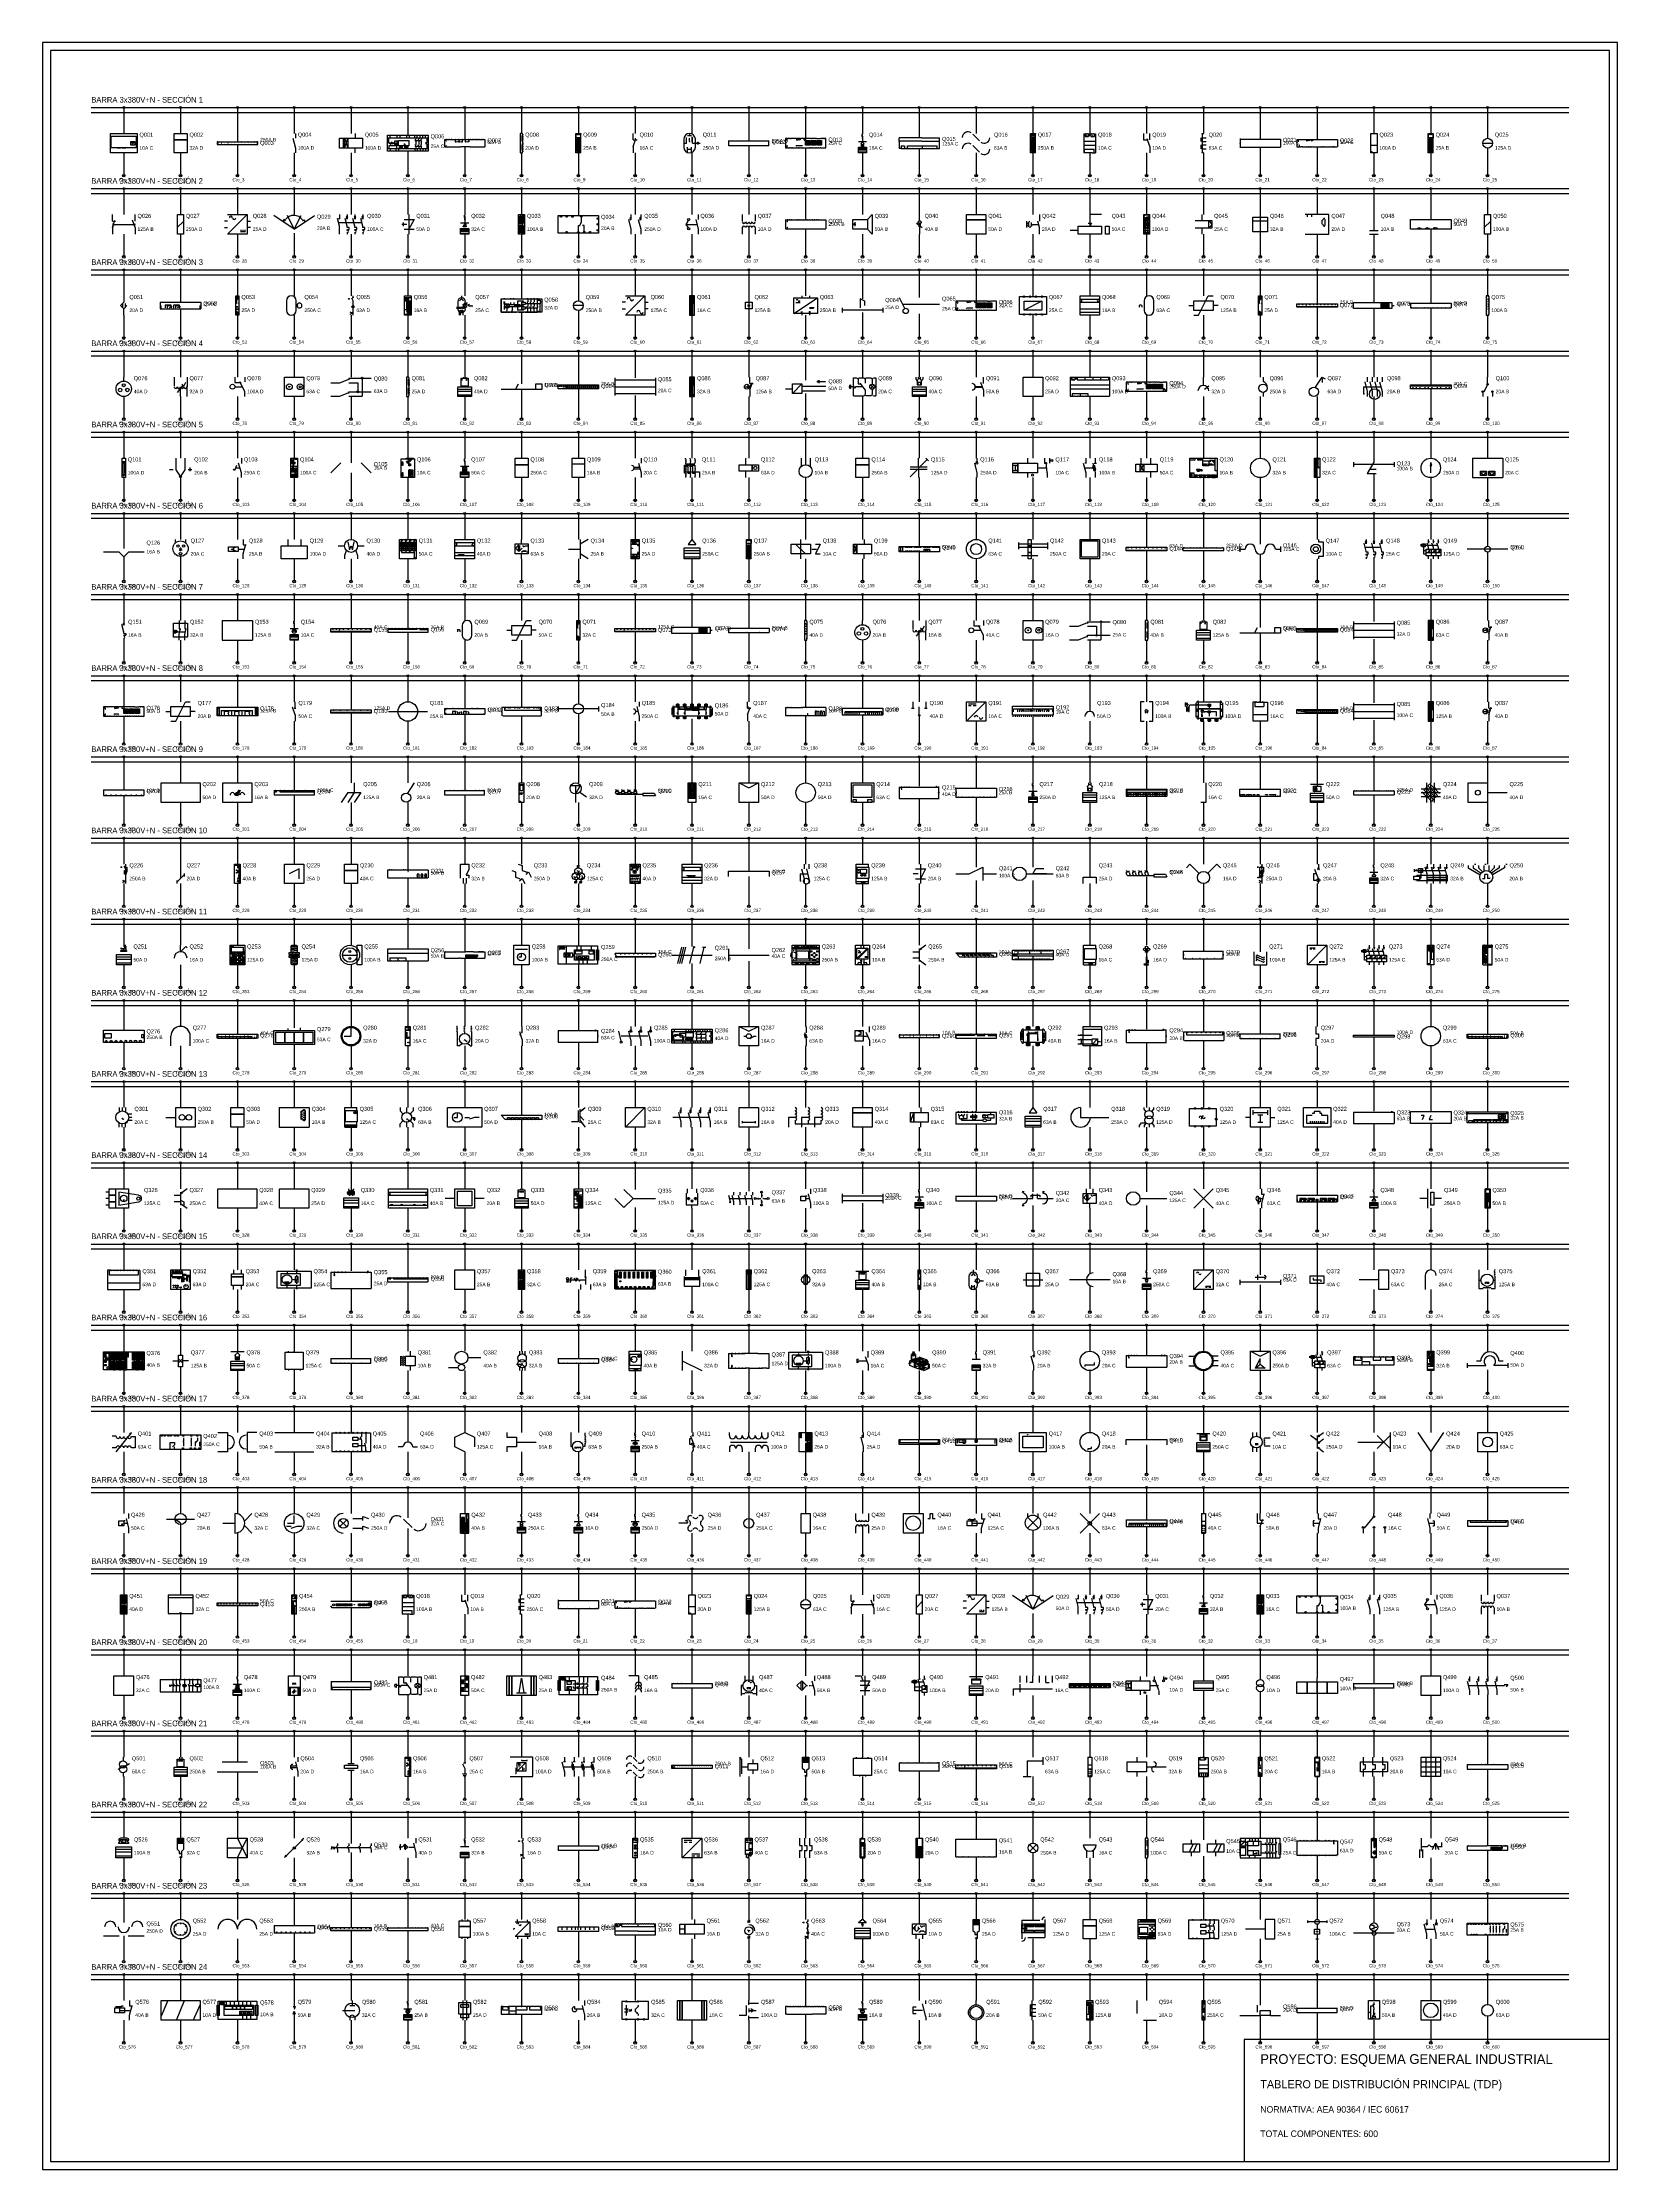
# Model space of a CAD drawing. Header units: metres. Extents: x 2 to 99, y 2 to 133.
import ezdxf

# ---------------------------------------------------------------- set-up
doc = ezdxf.new("R2010")
doc.units = ezdxf.units.M
for name, color, linetype in [('BARRAS_BUSBAR', 7, 'Continuous'), ('COMPONENTES', 7, 'Continuous'), ('FORMATO_LAMINA', 7, 'Continuous'), ('LINEAS_FUERZA', 7, 'Continuous'), ('TEXTOS_CIRCUITO', 7, 'Continuous')]:
    doc.layers.add(name, color=color, linetype=linetype)

msp = doc.modelspace()

# ---------------------------------------------------------------- linework, layer by layer
at = {"layer": 'BARRAS_BUSBAR'}
for p, q in [((5, 129), (96, 129)), ((5, 128.7), (96, 128.7)), ((5, 124), (96, 124)), ((5, 123.7), (96, 123.7)), ((5, 119), (96, 119)), ((5, 118.7), (96, 118.7)), ((5, 114), (96, 114)), ((5, 113.7), (96, 113.7)), ((5, 109), (96, 109)), ((5, 108.7), (96, 108.7)), ((5, 104), (96, 104)), ((5, 103.7), (96, 103.7)), ((5, 99), (96, 99)), ((5, 98.7), (96, 98.7)), ((5, 94), (96, 94)), ((5, 93.7), (96, 93.7)), ((5, 89), (96, 89)), ((5, 88.7), (96, 88.7)), ((5, 84), (96, 84)), ((5, 83.7), (96, 83.7)), ((5, 79), (96, 79)), ((5, 78.7), (96, 78.7)), ((5, 74), (96, 74)), ((5, 73.7), (96, 73.7)), ((5, 69), (96, 69)), ((5, 68.7), (96, 68.7)), ((5, 64), (96, 64)), ((5, 63.7), (96, 63.7)), ((5, 59), (96, 59)), ((5, 58.7), (96, 58.7)), ((5, 54), (96, 54)), ((5, 53.7), (96, 53.7)), ((5, 49), (96, 49)), ((5, 48.7), (96, 48.7)), ((5, 44), (96, 44)), ((5, 43.7), (96, 43.7)), ((5, 39), (96, 39)), ((5, 38.7), (96, 38.7)), ((5, 34), (96, 34)), ((5, 33.7), (96, 33.7)), ((5, 29), (96, 29)), ((5, 28.7), (96, 28.7)), ((5, 24), (96, 24)), ((5, 23.7), (96, 23.7)), ((5, 19), (96, 19)), ((5, 18.7), (96, 18.7)), ((5, 14), (96, 14)), ((5, 13.7), (96, 13.7))]:
    msp.add_line(p, q, dxfattribs=at)
at = {"layer": 'COMPONENTES'}
for p, q in [((17.57, 127.4), (17.57, 127.1)), ((20.6, 126.5), (20.8, 127.1)), ((20.6, 127.1), (20.8, 126.5)), ((21.26, 127.4), (21.26, 127.1)), ((23.26, 127.14), (25.74, 127.14)), ((23.42, 127.14), (23.42, 127.29)), ((23.83, 127.29), (23.83, 127.14)), ((24, 127.3), (24, 127.14)), ((24.42, 127.3), (24.42, 127.14)), ((24.58, 127.3), (24.58, 127.14)), ((24.92, 127.14), (24.92, 127.29)), ((25, 127.13), (25, 127.05)), ((25.08, 127.14), (25.08, 127.29)), ((25.17, 127.13), (25.17, 127.05)), ((25.25, 127.14), (25.25, 127.29)), ((25.34, 127.13), (25.34, 127.05)), ((25.42, 127.14), (25.42, 127.3)), ((25.58, 127.14), (25.58, 127.29)), ((31.52, 127.28), (31.52, 126.91)), ((31.57, 127.34), (31.57, 127.28)), ((31.57, 127.26), (31.57, 127.23)), ((31.57, 127.21), (31.57, 127.18)), ((31.57, 127.16), (31.57, 127.13)), ((31.57, 127.11), (31.57, 127.08)), ((34.85, 126.2), (34.85, 127.4)), ((34.85, 127.4), (35.15, 127.4)), ((34.86, 127.14), (34.86, 127.4)), ((34.86, 127.34), (34.89, 127.32)), ((34.86, 127.32), (34.89, 127.34)), ((35.14, 127.14), (34.86, 127.14)), ((34.94, 127.34), (34.96, 127.32)), ((34.94, 127.32), (34.96, 127.34)), ((35.01, 127.34), (35.03, 127.32)), ((35.01, 127.32), (35.03, 127.34)), ((35.08, 127.34), (35.1, 127.32)), ((35.08, 127.32), (35.1, 127.34)), ((35.14, 127.36), (35.14, 127.14)), ((35.15, 126.2), (35.15, 127.4)), ((38.38, 127), (38.38, 127.4)), ((38.54, 127.06), (38.5, 127.08)), ((41.67, 126.8), (41.67, 127.16)), ((41.73, 127.28), (41.97, 127.28)), ((41.85, 127.4), (41.85, 127.28)), ((41.85, 126.9), (41.85, 127.1)), ((42.03, 127.16), (41.97, 127.16)), ((42.03, 127.1), (41.97, 127.1)), ((42.03, 126.8), (42.03, 127.16)), ((47.85, 127.08), (47.75, 127.08)), ((47.75, 127.08), (47.75, 126.52)), ((47.96, 127.08), (47.88, 127.08)), ((48.07, 127.08), (47.99, 127.08)), ((48.19, 127.08), (48.11, 127.08)), ((48.41, 127.08), (48.15, 127.08)), ((48.53, 127.08), (48.45, 127.08)), ((48.64, 127.08), (48.56, 127.08)), ((48.87, 127.08), (48.68, 127.08)), ((48.98, 127.08), (48.9, 127.08)), ((49.32, 127.08), (49.02, 127.08)), ((49.44, 127.08), (49.36, 127.08)), ((49.55, 127.08), (49.47, 127.08)), ((49.66, 127.08), (49.59, 127.08)), ((49.7, 127.08), (49.78, 127.08)), ((49.81, 127.08), (49.89, 127.08)), ((50.01, 127.08), (49.93, 127.08)), ((50.12, 127.08), (50.04, 127.08)), ((50.25, 127.08), (50.15, 127.08)), ((50.25, 126.52), (50.25, 127.08)), ((52.49, 127.32), (52.46, 127.32)), ((52.46, 127.32), (52.46, 127.22)), ((52.46, 127.26), (52.52, 127.26)), ((52.46, 127.22), (52.52, 127.22)), ((52.52, 127.13), (52.48, 127.09)), ((52.52, 127.1), (52.48, 127.06)), ((52.51, 127.37), (52.49, 127.35)), ((52.49, 127.37), (52.51, 127.35)), ((52.5, 127.4), (52.5, 127.36)), ((52.5, 127.26), (52.52, 127.26)), ((52.5, 127.25), (52.52, 127.25)), ((52.5, 127.24), (52.5, 127.23)), ((52.5, 127.21), (52.5, 127.19)), ((52.5, 127.19), (52.5, 126.93)), ((52.52, 127.26), (52.52, 127.25)), ((56.16, 127.14), (54.75, 127.14)), ((54.75, 126.91), (54.75, 127.14)), ((56.16, 127.14), (57.24, 127.14)), ((57.25, 126.47), (57.25, 127.14)), ((59.3, 127.35), (59.7, 126.95)), ((62.85, 126.2), (62.85, 127.4)), ((62.85, 127.4), (63.15, 127.4)), ((62.86, 127.14), (62.86, 127.4)), ((62.86, 127.34), (62.89, 127.32)), ((62.86, 127.32), (62.89, 127.34)), ((63.14, 127.14), (62.86, 127.14)), ((62.87, 127.27), (62.89, 127.25)), ((62.87, 127.25), (62.89, 127.27)), ((62.87, 127.18), (62.89, 127.16)), ((62.87, 127.16), (62.89, 127.18)), ((62.9, 127.27), (62.92, 127.25)), ((62.9, 127.25), (62.92, 127.27)), ((62.9, 127.18), (62.92, 127.16)), ((62.9, 127.16), (62.92, 127.18)), ((62.94, 127.34), (62.96, 127.32)), ((62.94, 127.32), (62.96, 127.34)), ((62.94, 127.27), (62.96, 127.25)), ((62.94, 127.25), (62.96, 127.27)), ((62.94, 127.18), (62.96, 127.16)), ((62.94, 127.16), (62.96, 127.18)), ((62.97, 127.27), (62.99, 127.25)), ((62.97, 127.25), (62.99, 127.27)), ((62.97, 127.18), (62.99, 127.16)), ((62.97, 127.16), (62.99, 127.18)), ((63, 127.27), (63.02, 127.25)), ((63, 127.25), (63.02, 127.27)), ((63, 127.18), (63.02, 127.16)), ((63, 127.16), (63.02, 127.18)), ((63.02, 127.34), (63.04, 127.32)), ((63.02, 127.32), (63.04, 127.34)), ((63.04, 127.27), (63.06, 127.25)), ((63.04, 127.25), (63.06, 127.27)), ((63.04, 127.18), (63.06, 127.16)), ((63.04, 127.16), (63.06, 127.18)), ((63.07, 127.27), (63.09, 127.25)), ((63.07, 127.25), (63.09, 127.27)), ((63.07, 127.18), (63.09, 127.16)), ((63.07, 127.16), (63.09, 127.18)), ((63.09, 127.34), (63.11, 127.32)), ((63.09, 127.32), (63.11, 127.34)), ((63.1, 127.18), (63.12, 127.16)), ((63.1, 127.16), (63.12, 127.18)), ((63.11, 127.27), (63.13, 127.25)), ((63.11, 127.25), (63.13, 127.27)), ((63.14, 127.36), (63.14, 127.14)), ((63.15, 126.2), (63.15, 127.4)), ((66.14, 127.38), (66.14, 126.68)), ((66.14, 127.38), (66.24, 127.38)), ((66.21, 127.38), (66.21, 127.22)), ((66.21, 127.22), (66.42, 127.22)), ((66.27, 127.38), (66.36, 127.38)), ((66.39, 127.38), (66.48, 127.38)), ((66.42, 127.38), (66.42, 127.22)), ((66.47, 127.31), (66.52, 127.31)), ((66.48, 127.29), (66.51, 127.29)), ((66.49, 127.28), (66.5, 127.28)), ((66.5, 127.31), (66.5, 127.37)), ((66.51, 127.38), (66.6, 127.38)), ((66.57, 127.38), (66.57, 127.22)), ((66.57, 127.22), (66.79, 127.22)), ((66.64, 127.38), (66.72, 127.38)), ((66.76, 127.38), (66.84, 127.38)), ((66.79, 127.38), (66.79, 127.22)), ((66.84, 127.38), (66.85, 127.38)), ((66.86, 127.38), (66.86, 126.21)), ((69.8, 127.4), (69.8, 127)), ((70.2, 127), (70.2, 127.4)), ((73.33, 127.14), (73.33, 126.91)), ((73.44, 126.26), (73.44, 127.34)), ((73.44, 127.14), (73.67, 127.14)), ((87.35, 126.2), (87.35, 127.4)), ((87.35, 127.4), (87.65, 127.4)), ((87.36, 127.14), (87.36, 127.4)), ((87.36, 127.34), (87.38, 127.32)), ((87.36, 127.32), (87.38, 127.34)), ((87.64, 127.14), (87.36, 127.14)), ((87.44, 127.34), (87.46, 127.32)), ((87.44, 127.32), (87.46, 127.34)), ((87.51, 127.34), (87.53, 127.32)), ((87.51, 127.32), (87.53, 127.34)), ((87.64, 127.36), (87.64, 127.14)), ((87.65, 126.2), (87.65, 127.4)), ((91, 127.4), (91, 127.1)), ((12.82, 126.88), (13.01, 126.88)), ((13.02, 126.88), (13.21, 126.88)), ((13.23, 126.88), (13.42, 126.88)), ((13.44, 126.88), (13.62, 126.88)), ((13.64, 126.88), (13.83, 126.88)), ((13.85, 126.88), (14.04, 126.88)), ((14.05, 126.88), (14.24, 126.88)), ((14.26, 126.88), (14.45, 126.88)), ((14.46, 126.88), (14.65, 126.88)), ((14.67, 126.88), (14.86, 126.88)), ((14.88, 126.88), (15.06, 126.88)), ((15.08, 126.88), (15.18, 126.88)), ((21.26, 126.2), (21.26, 126.5)), ((23.26, 126.47), (25.74, 126.47)), ((23.42, 126.47), (23.42, 126.31)), ((23.62, 126.8), (23.57, 126.8)), ((23.7, 126.85), (23.7, 126.77)), ((23.7, 126.72), (23.7, 126.71)), ((23.75, 126.47), (23.75, 126.3)), ((23.83, 126.47), (23.83, 126.67)), ((23.84, 126.77), (23.88, 126.77)), ((23.86, 126.9), (23.86, 126.93)), ((23.86, 126.82), (23.86, 126.74)), ((23.86, 126.74), (23.86, 126.68)), ((23.89, 126.76), (23.9, 126.75)), ((23.9, 126.75), (23.89, 126.75)), ((23.91, 126.77), (23.9, 126.77)), ((23.9, 126.77), (23.91, 126.77)), ((23.9, 126.75), (23.9, 126.76)), ((23.91, 126.77), (23.91, 126.77)), ((23.92, 126.47), (23.92, 126.3)), ((24.05, 126.59), (24.05, 126.64)), ((24.25, 126.72), (24.3, 126.72)), ((24.27, 126.78), (24.27, 126.7)), ((24.31, 126.72), (24.33, 126.68)), ((24.33, 126.68), (24.32, 126.68)), ((24.33, 126.68), (24.33, 126.71)), ((24.34, 126.72), (24.36, 126.68)), ((24.36, 126.68), (24.35, 126.68)), ((24.36, 126.68), (24.36, 126.71)), ((24.42, 126.59), (24.42, 126.64)), ((24.92, 126.97), (25.31, 126.97)), ((24.92, 126.61), (25.31, 126.61)), ((24.92, 126.47), (24.92, 126.31)), ((25, 126.8), (25, 126.72)), ((25.08, 126.46), (25.08, 126.31)), ((25.17, 126.8), (25.17, 126.72)), ((25.25, 126.47), (25.25, 126.31)), ((25.33, 126.8), (25.33, 126.72)), ((25.42, 126.47), (25.42, 126.3)), ((25.58, 126.47), (25.58, 126.31)), ((25.63, 126.74), (25.63, 126.86)), ((25.66, 126.76), (25.65, 126.76)), ((25.67, 126.76), (25.67, 126.77)), ((26.75, 127.03), (26.75, 126.57)), ((26.75, 127.03), (26.84, 127.03)), ((26.75, 126.57), (26.84, 126.57)), ((26.84, 126.96), (26.88, 126.96)), ((26.84, 126.64), (26.88, 126.64)), ((26.85, 126.95), (26.87, 126.95)), ((26.85, 126.65), (26.87, 126.65)), ((26.86, 126.96), (26.86, 127.02)), ((26.86, 126.94), (26.87, 126.94)), ((26.86, 126.66), (26.87, 126.66)), ((26.86, 126.58), (26.86, 126.64)), ((26.88, 127.03), (26.96, 127.03)), ((26.88, 126.57), (26.96, 126.57)), ((26.99, 127.03), (27.07, 127.03)), ((26.99, 126.57), (27.07, 126.57)), ((27.1, 127.03), (27.18, 127.03)), ((27.1, 126.57), (27.18, 126.57)), ((27.21, 127.03), (27.4, 127.03)), ((27.21, 126.57), (27.4, 126.57)), ((27.42, 127.02), (27.42, 126.88)), ((27.42, 126.88), (27.47, 126.88)), ((27.43, 127.03), (27.62, 127.03)), ((27.43, 126.57), (27.51, 126.57)), ((27.54, 126.57), (27.62, 126.57)), ((27.66, 127.03), (27.84, 127.03)), ((27.66, 126.57), (27.73, 126.57)), ((28.34, 126.57), (27.77, 126.57)), ((27.88, 127.03), (28.01, 127.03)), ((28.03, 127.02), (28.03, 126.88)), ((28.03, 126.88), (28.08, 126.88)), ((28.04, 127.03), (28.23, 127.03)), ((28.27, 127.03), (28.34, 127.03)), ((28.38, 127.03), (28.46, 127.03)), ((28.38, 126.57), (28.46, 126.57)), ((28.49, 127.03), (28.57, 127.03)), ((28.49, 126.57), (28.57, 126.57)), ((28.6, 127.03), (28.68, 127.03)), ((28.6, 126.57), (28.79, 126.57)), ((28.71, 127.03), (28.79, 127.03)), ((28.82, 127.03), (28.9, 127.03)), ((28.82, 126.57), (28.9, 126.57)), ((28.93, 127.03), (29.01, 127.03)), ((28.93, 126.57), (29.01, 126.57)), ((29.04, 127.03), (29.12, 127.03)), ((29.04, 126.57), (29.12, 126.57)), ((29.16, 127.03), (29.25, 127.03)), ((29.16, 126.57), (29.25, 126.57)), ((29.25, 127.03), (29.25, 126.57)), ((31.52, 126.72), (31.52, 126.35)), ((31.57, 127.06), (31.57, 127.02)), ((31.57, 127.01), (31.57, 126.97)), ((31.57, 126.96), (31.57, 126.92)), ((31.57, 126.91), (31.57, 126.85)), ((31.57, 126.83), (31.57, 126.79)), ((31.57, 126.78), (31.57, 126.72)), ((31.57, 126.7), (31.57, 126.67)), ((31.57, 126.65), (31.57, 126.62)), ((31.57, 126.6), (31.57, 126.57)), ((31.57, 126.55), (31.57, 126.51)), ((31.57, 126.5), (31.57, 126.46)), ((31.57, 126.45), (31.57, 126.41)), ((31.57, 126.4), (31.57, 126.36)), ((31.57, 126.35), (31.57, 126.28)), ((35.15, 126.2), (34.85, 126.2)), ((34.92, 126.99), (34.92, 126.32)), ((34.92, 126.99), (34.97, 126.99)), ((34.92, 126.32), (34.97, 126.32)), ((35.04, 127.03), (35.08, 127.03)), ((35.04, 126.89), (35.08, 126.89)), ((35.04, 126.36), (35.08, 126.36)), ((35.08, 127.03), (35.08, 126.36)), ((38.38, 126.6), (38.54, 127.06)), ((38.38, 127), (38.62, 127)), ((38.38, 126.6), (38.38, 126.2)), ((41.49, 127.04), (41.49, 126.56)), ((41.49, 126.8), (41.67, 126.8)), ((41.73, 126.22), (41.73, 126.56)), ((41.73, 126.44), (41.97, 126.44)), ((42.03, 127.04), (41.97, 127.04)), ((42.03, 126.98), (41.97, 126.98)), ((42.03, 126.92), (41.97, 126.92)), ((41.97, 126.22), (41.97, 126.56)), ((42.03, 126.8), (42.51, 126.8)), ((42.21, 126.56), (42.21, 127.04)), ((44.27, 126.94), (44.32, 126.94)), ((44.27, 126.66), (46.73, 126.66)), ((44.34, 126.94), (44.58, 126.94)), ((44.6, 126.94), (44.84, 126.94)), ((44.86, 126.94), (45.1, 126.94)), ((45.12, 126.94), (45.36, 126.94)), ((45.38, 126.94), (45.62, 126.94)), ((45.64, 126.94), (45.88, 126.94)), ((45.9, 126.94), (46.14, 126.94)), ((46.16, 126.94), (46.4, 126.94)), ((46.42, 126.94), (46.66, 126.94)), ((46.68, 126.94), (46.73, 126.94)), ((47.75, 126.52), (47.85, 126.52)), ((47.84, 126.98), (47.89, 126.98)), ((47.84, 126.64), (47.89, 126.64)), ((47.85, 126.96), (47.88, 126.96)), ((47.85, 126.65), (47.88, 126.65)), ((47.86, 126.98), (47.86, 127.06)), ((47.86, 126.95), (47.87, 126.95)), ((47.86, 126.66), (47.87, 126.66)), ((47.86, 126.54), (47.86, 126.63)), ((47.88, 126.52), (47.96, 126.52)), ((47.99, 126.52), (48.07, 126.52)), ((48.11, 126.52), (48.19, 126.52)), ((48.22, 126.52), (48.41, 126.52)), ((48.4, 126.62), (48.43, 126.65)), ((48.43, 127.06), (48.43, 127)), ((48.43, 127), (48.45, 127)), ((48.43, 126.65), (48.78, 126.65)), ((48.45, 126.98), (48.52, 127)), ((48.45, 126.52), (48.53, 126.52)), ((48.55, 127), (48.52, 127)), ((48.55, 127.06), (48.55, 127)), ((48.55, 127), (48.57, 127)), ((48.56, 126.52), (48.64, 126.52)), ((48.57, 127), (48.57, 127.04)), ((48.57, 127.03), (48.64, 127)), ((48.57, 127), (48.57, 127)), ((48.66, 127), (48.64, 127)), ((48.66, 127.06), (48.66, 127)), ((48.68, 126.52), (48.76, 126.52)), ((48.81, 126.62), (48.78, 126.65)), ((48.79, 126.52), (49.1, 126.52)), ((48.89, 127.06), (48.89, 127)), ((48.89, 127), (48.91, 127)), ((48.91, 126.98), (48.98, 127)), ((49, 127), (48.98, 127)), ((49, 127.06), (49, 127)), ((49, 126.9), (49.28, 126.9)), ((49, 126.85), (49.28, 126.85)), ((49, 126.79), (49.28, 126.79)), ((49, 126.73), (49.28, 126.73)), ((49.09, 126.52), (49.21, 126.52)), ((49.11, 126.96), (49.11, 126.67)), ((49.24, 126.52), (49.32, 126.52)), ((49.34, 126.9), (49.62, 126.9)), ((49.34, 126.85), (49.62, 126.85)), ((49.34, 126.79), (49.62, 126.79)), ((49.34, 126.73), (49.62, 126.73)), ((49.36, 126.52), (49.44, 126.52)), ((49.45, 126.96), (49.45, 126.67)), ((49.47, 126.52), (49.55, 126.52)), ((49.59, 126.52), (49.66, 126.52)), ((49.68, 126.9), (49.97, 126.9)), ((49.68, 126.85), (49.97, 126.85)), ((49.68, 126.79), (49.97, 126.79)), ((49.68, 126.73), (49.97, 126.73)), ((49.7, 126.52), (49.78, 126.52)), ((49.8, 126.96), (49.8, 126.67)), ((49.81, 126.52), (49.89, 126.52)), ((49.93, 126.52), (50.01, 126.52)), ((49.97, 126.52), (50.16, 126.52)), ((50.15, 126.52), (50.25, 126.52)), ((52.25, 126.9), (52.75, 126.9)), ((52.25, 126.47), (52.75, 126.47)), ((52.25, 126.39), (52.75, 126.39)), ((52.25, 126.26), (52.75, 126.26)), ((52.5, 126.86), (52.4, 126.76)), ((52.42, 126.78), (52.42, 126.61)), ((52.42, 126.61), (52.58, 126.61)), ((52.44, 126.61), (52.44, 126.72)), ((52.44, 126.72), (52.56, 126.72)), ((52.44, 126.7), (52.56, 126.7)), ((52.44, 126.68), (52.56, 126.68)), ((52.44, 126.66), (52.56, 126.66)), ((52.44, 126.63), (52.56, 126.63)), ((52.5, 126.92), (52.5, 126.86)), ((52.5, 126.86), (52.6, 126.76)), ((52.56, 126.72), (52.56, 126.61)), ((52.58, 126.61), (52.58, 126.78)), ((56.16, 126.92), (54.75, 126.92)), ((54.75, 126.91), (54.75, 126.48)), ((54.89, 126.47), (54.75, 126.47)), ((54.88, 126.63), (55.07, 126.63)), ((54.88, 126.63), (54.88, 126.48)), ((54.89, 126.47), (54.9, 126.47)), ((54.94, 126.47), (55.02, 126.47)), ((55.05, 126.47), (55.29, 126.47)), ((55.08, 126.63), (55.08, 126.48)), ((55.26, 126.63), (55.26, 126.48)), ((55.27, 126.63), (56.16, 126.63)), ((55.3, 126.47), (55.3, 126.47)), ((55.34, 126.47), (55.41, 126.47)), ((55.45, 126.47), (55.53, 126.47)), ((55.56, 126.47), (55.64, 126.47)), ((55.68, 126.47), (55.76, 126.47)), ((55.79, 126.47), (55.87, 126.47)), ((55.9, 126.47), (55.98, 126.47)), ((56.02, 126.47), (56.1, 126.47)), ((56.13, 126.47), (56.21, 126.47)), ((56.16, 126.92), (57.25, 126.92)), ((56.17, 126.63), (56.17, 126.48)), ((56.18, 126.63), (57.08, 126.63)), ((56.24, 126.47), (56.32, 126.47)), ((56.36, 126.47), (56.44, 126.47)), ((56.47, 126.47), (56.55, 126.47)), ((56.59, 126.47), (56.66, 126.47)), ((56.7, 126.47), (56.78, 126.47)), ((56.81, 126.47), (56.89, 126.47)), ((56.93, 126.47), (57.01, 126.47)), ((57.04, 126.47), (57.12, 126.47)), ((57.08, 126.63), (57.08, 126.48)), ((57.12, 126.47), (57.25, 126.47)), ((59.3, 126.65), (59.7, 126.25)), ((63.15, 126.2), (62.85, 126.2)), ((62.92, 126.99), (62.92, 126.32)), ((62.92, 126.99), (62.97, 126.99)), ((62.92, 126.32), (62.97, 126.32)), ((63.04, 127.03), (63.08, 127.03)), ((63.04, 126.36), (63.08, 126.36)), ((63.08, 127.03), (63.08, 126.36)), ((66.14, 126.92), (66.86, 126.92)), ((66.14, 126.68), (66.86, 126.68)), ((66.14, 126.67), (66.14, 126.21)), ((66.29, 126.21), (66.14, 126.21)), ((66.17, 126.43), (66.76, 126.43)), ((66.17, 126.21), (66.17, 126.43)), ((66.65, 126.21), (66.85, 126.21)), ((66.76, 126.21), (66.76, 126.43)), ((69.8, 127), (70.1, 127)), ((70.2, 126.6), (70.04, 127.06)), ((70.2, 126.6), (70.2, 126.2)), ((73.33, 126.69), (73.33, 126.46)), ((73.44, 126.91), (73.67, 126.91)), ((73.44, 126.69), (73.67, 126.69)), ((73.44, 126.46), (73.67, 126.46)), ((75.78, 127.05), (78.25, 127.05)), ((75.78, 126.55), (75.87, 126.55)), ((75.91, 126.55), (76.32, 126.55)), ((76.36, 126.55), (76.77, 126.55)), ((76.81, 126.55), (77.22, 126.55)), ((77.26, 126.55), (77.67, 126.55)), ((77.71, 126.55), (78.12, 126.55)), ((78.15, 126.55), (78.25, 126.55)), ((78.25, 127.05), (78.25, 126.55)), ((79.25, 127.02), (79.25, 126.58)), ((79.26, 127.02), (79.35, 127.02)), ((79.26, 126.58), (79.4, 126.58)), ((79.34, 126.93), (79.38, 126.93)), ((79.35, 126.92), (79.37, 126.92)), ((79.35, 126.91), (79.36, 126.91)), ((79.36, 126.93), (79.36, 127.01)), ((79.37, 127.02), (79.45, 127.02)), ((79.39, 126.67), (79.43, 126.67)), ((79.4, 126.68), (79.42, 126.68)), ((79.41, 126.69), (79.42, 126.69)), ((79.41, 126.59), (79.41, 126.67)), ((79.43, 126.58), (79.5, 126.58)), ((79.48, 127.02), (79.5, 127.02)), ((79.53, 127.02), (79.81, 127.02)), ((79.53, 126.58), (79.55, 126.58)), ((79.58, 126.58), (79.6, 126.58)), ((79.63, 126.58), (79.86, 126.58)), ((79.83, 127.01), (79.83, 126.96)), ((79.83, 126.96), (79.85, 126.96)), ((79.84, 127.02), (79.92, 127.02)), ((79.85, 126.94), (79.91, 126.96)), ((79.89, 126.58), (79.97, 126.58)), ((79.93, 126.96), (79.91, 126.96)), ((79.93, 127.01), (79.93, 126.96)), ((79.93, 126.96), (79.95, 126.96)), ((79.94, 127.02), (80.02, 127.02)), ((79.95, 126.99), (80.01, 126.96)), ((79.95, 126.96), (79.96, 126.96)), ((79.96, 126.96), (79.96, 126.99)), ((79.99, 126.58), (80.07, 126.58)), ((80.03, 126.96), (80.01, 126.96)), ((80.03, 127.01), (80.03, 126.96)), ((80.05, 127.02), (80.12, 127.02)), ((80.1, 126.58), (80.18, 126.58)), ((80.14, 127.01), (80.14, 126.96)), ((80.14, 126.96), (80.16, 126.96)), ((80.15, 127.02), (80.23, 127.02)), ((80.16, 126.94), (80.22, 126.96)), ((80.21, 126.58), (80.75, 126.58)), ((80.24, 126.96), (80.22, 126.96)), ((80.24, 127.01), (80.24, 126.96)), ((80.26, 127.02), (80.75, 127.02)), ((80.78, 127.02), (80.85, 127.02)), ((80.78, 126.58), (80.85, 126.58)), ((80.88, 127.02), (80.96, 127.02)), ((80.88, 126.58), (80.96, 126.58)), ((80.98, 127.02), (81.06, 127.02)), ((80.99, 126.58), (81.27, 126.58)), ((81.09, 127.02), (81.17, 127.02)), ((81.19, 127.02), (81.27, 127.02)), ((81.3, 127.02), (81.37, 127.02)), ((81.3, 126.58), (81.37, 126.58)), ((81.4, 127.02), (81.48, 127.02)), ((81.4, 126.58), (81.48, 126.58)), ((81.5, 126.58), (81.58, 126.58)), ((81.51, 127.02), (81.74, 127.02)), ((81.6, 126.58), (81.74, 126.58)), ((81.75, 127.02), (81.75, 126.58)), ((83.81, 126.68), (84.19, 126.68)), ((87.65, 126.2), (87.35, 126.2)), ((87.42, 126.99), (87.42, 126.32)), ((87.42, 126.99), (87.47, 126.99)), ((87.42, 126.32), (87.47, 126.32)), ((87.54, 127.03), (87.58, 127.03)), ((87.54, 126.36), (87.58, 126.36)), ((87.58, 127.03), (87.58, 126.36)), ((90.7, 126.8), (91.27, 126.8)), ((91, 126.5), (91, 126.2)), ((6.3, 122), (6.3, 122.4)), ((6.3, 121.6), (6.46, 122.06)), ((6.3, 122), (6.5, 122)), ((6.42, 121.8), (6.32, 121.84)), ((6.32, 121.84), (6.34, 121.7)), ((7.7, 121.6), (7.54, 122.06)), ((7.58, 121.8), (7.68, 121.84)), ((7.68, 121.84), (7.66, 121.72)), ((7.7, 122), (7.7, 122.4)), ((10.32, 121.62), (10.68, 121.98)), ((13.4, 122), (13.2, 122)), ((14.58, 122.38), (13.42, 121.22)), ((14.6, 122), (14.8, 122)), ((17.5, 121.51), (16.25, 122.35)), ((17.5, 121.51), (17.08, 122.35)), ((17.5, 121.51), (17.92, 122.35)), ((17.5, 121.51), (18.75, 122.35)), ((20.22, 121.92), (21.66, 121.92)), ((20.23, 122.16), (20.33, 122.16)), ((20.28, 122.4), (20.28, 122.16)), ((20.81, 122.3), (20.71, 122.21)), ((20.71, 122.3), (20.81, 122.21)), ((20.71, 122.16), (20.81, 122.16)), ((20.76, 122.4), (20.76, 122.16)), ((21.29, 122.3), (21.19, 122.21)), ((21.19, 122.3), (21.29, 122.21)), ((21.19, 122.16), (21.29, 122.16)), ((21.24, 122.4), (21.24, 122.16)), ((21.77, 122.3), (21.67, 122.21)), ((21.67, 122.3), (21.77, 122.21)), ((21.67, 122.16), (21.77, 122.16)), ((21.72, 122.4), (21.72, 122.16)), ((24.21, 121.92), (24.21, 121.68)), ((24.57, 122.4), (24.57, 121.2)), ((27.75, 121.9), (28.25, 121.9)), ((27.99, 122.32), (27.96, 122.32)), ((27.96, 122.32), (27.96, 122.22)), ((27.96, 122.26), (28.02, 122.26)), ((27.96, 122.22), (28.02, 122.22)), ((28.02, 122.13), (27.98, 122.09)), ((28.02, 122.1), (27.98, 122.06)), ((28.01, 122.37), (27.99, 122.35)), ((27.99, 122.37), (28.01, 122.35)), ((28, 122.4), (28, 122.36)), ((28, 122.26), (28.02, 122.26)), ((28, 122.25), (28.02, 122.25)), ((28, 122.24), (28, 122.23)), ((28, 122.21), (28, 122.19)), ((28, 122.19), (28, 121.93)), ((28, 121.93), (28, 121.86)), ((28.02, 122.26), (28.02, 122.25)), ((31.56, 122.25), (31.32, 122.25)), ((31.56, 122.2), (31.32, 122.2)), ((31.56, 122.15), (31.32, 122.15)), ((31.56, 122.1), (31.32, 122.1)), ((31.56, 122.05), (31.32, 122.05)), ((31.56, 122), (31.32, 122)), ((31.56, 121.95), (31.32, 121.95)), ((31.56, 121.9), (31.32, 121.9)), ((31.56, 121.85), (31.32, 121.85)), ((31.57, 122.38), (31.69, 122.38)), ((31.57, 122.38), (31.57, 121.22)), ((31.61, 122.31), (31.58, 122.31)), ((31.61, 122.29), (31.58, 122.29)), ((31.61, 122.26), (31.58, 122.26)), ((31.61, 122.24), (31.58, 122.24)), ((31.61, 122.21), (31.58, 122.21)), ((31.61, 122.19), (31.58, 122.19)), ((31.61, 122.16), (31.58, 122.16)), ((31.61, 122.14), (31.58, 122.14)), ((31.61, 122.11), (31.58, 122.11)), ((31.61, 122.09), (31.58, 122.09)), ((31.61, 122.06), (31.58, 122.06)), ((31.61, 122.04), (31.58, 122.04)), ((31.61, 122.01), (31.58, 122.01)), ((31.61, 121.99), (31.58, 121.99)), ((31.61, 121.96), (31.58, 121.96)), ((31.61, 121.94), (31.58, 121.94)), ((31.61, 121.91), (31.58, 121.91)), ((31.61, 121.89), (31.58, 121.89)), ((38.24, 122.4), (38.24, 122.1)), ((38.84, 122.4), (38.84, 122.1)), ((42.38, 122.4), (42.38, 122.1)), ((45.1, 122.4), (45.1, 122)), ((45.9, 122.4), (45.9, 122)), ((47.75, 122.08), (47.86, 122.08)), ((47.75, 122.07), (47.75, 121.53)), ((47.85, 121.99), (47.9, 121.99)), ((47.87, 121.98), (47.89, 121.98)), ((47.87, 121.97), (47.88, 121.97)), ((47.88, 121.99), (47.88, 122.06)), ((47.9, 122.08), (47.99, 122.08)), ((48.03, 122.08), (48.12, 122.08)), ((48.15, 122.08), (48.44, 122.08)), ((48.47, 122.08), (48.56, 122.08)), ((48.6, 122.08), (48.69, 122.08)), ((48.73, 122.08), (48.82, 122.08)), ((48.86, 122.08), (48.95, 122.08)), ((48.99, 122.08), (49.08, 122.08)), ((49.12, 122.08), (49.21, 122.08)), ((49.25, 122.08), (49.4, 122.08)), ((49.44, 122.08), (49.53, 122.08)), ((49.56, 122.08), (49.65, 122.08)), ((49.69, 122.08), (49.78, 122.08)), ((49.82, 122.08), (50.25, 122.08)), ((50.25, 122.08), (50.25, 121.52)), ((51.98, 121.87), (51.98, 121.75)), ((52.03, 121.93), (52.03, 121.69)), ((52.8, 122.1), (53.1, 122.4)), ((53.1, 122.4), (53.1, 121.2)), ((55.82, 121.88), (56.18, 121.6)), ((55.98, 121.92), (55.98, 121.64)), ((56.02, 122.04), (56.02, 122.4)), ((56.02, 121.92), (56.02, 121.2)), ((56.06, 121.92), (56.06, 121.64)), ((62.6, 122), (62.6, 121.6)), ((62.72, 121.92), (62.72, 121.68)), ((62.88, 121.92), (62.88, 121.68)), ((63.4, 121.6), (63.3, 122)), ((63.4, 122.4), (63.4, 122)), ((67.22, 122.4), (66.5, 122.4)), ((66.5, 122.4), (66.5, 121.68)), ((69.96, 122.15), (70.04, 122.15)), ((73.41, 122.4), (73.41, 122.04)), ((76.55, 122.01), (77.45, 122.01)), ((77, 122.4), (77, 121.2)), ((79.9, 122.27), (79.9, 122.4)), ((80.17, 122.27), (80.17, 122.4)), ((80.81, 121.81), (80.81, 122.05)), ((80.97, 122.13), (80.97, 121.73)), ((84, 122.4), (84, 121.42)), ((90.82, 121.62), (91.18, 121.98)), ((6.3, 121.6), (6.3, 121.2)), ((6.34, 121.7), (6.42, 121.8)), ((6.42, 121.8), (7.58, 121.8)), ((7.58, 121.8), (7.66, 121.72)), ((7.7, 121.6), (7.7, 121.2)), ((13.2, 121.6), (13.4, 121.6)), ((14.2, 121.44), (14.26, 121.44)), ((14.2, 121.36), (14.5, 121.36)), ((14.32, 121.44), (14.38, 121.44)), ((14.44, 121.44), (14.5, 121.44)), ((14.8, 121.6), (14.6, 121.6)), ((20.76, 121.31), (20.76, 121.2)), ((21.24, 121.31), (21.24, 121.2)), ((21.72, 121.31), (21.72, 121.2)), ((24.43, 121.8), (24.12, 121.8)), ((24.27, 121.5), (24.88, 121.5)), ((27.75, 121.47), (28.25, 121.47)), ((27.75, 121.39), (28.25, 121.39)), ((27.75, 121.26), (28.25, 121.26)), ((27.99, 121.72), (27.99, 121.75)), ((28.08, 121.75), (28, 121.75)), ((28.06, 121.69), (28.02, 121.69)), ((28.09, 121.72), (28.09, 121.75)), ((31.56, 121.75), (31.32, 121.75)), ((31.56, 121.7), (31.32, 121.7)), ((31.56, 121.65), (31.32, 121.65)), ((31.56, 121.59), (31.32, 121.59)), ((31.56, 121.54), (31.32, 121.54)), ((31.56, 121.49), (31.32, 121.49)), ((31.56, 121.44), (31.32, 121.44)), ((31.56, 121.39), (31.32, 121.39)), ((31.56, 121.34), (31.32, 121.34)), ((31.56, 121.25), (31.51, 121.25)), ((31.53, 121.23), (31.53, 121.28)), ((31.57, 121.22), (31.69, 121.22)), ((31.61, 121.71), (31.58, 121.71)), ((31.61, 121.69), (31.58, 121.69)), ((31.61, 121.66), (31.58, 121.66)), ((31.61, 121.64), (31.58, 121.64)), ((31.61, 121.61), (31.58, 121.61)), ((31.61, 121.59), (31.58, 121.59)), ((31.61, 121.56), (31.58, 121.56)), ((31.61, 121.54), (31.58, 121.54)), ((31.61, 121.51), (31.58, 121.51)), ((31.61, 121.49), (31.58, 121.49)), ((31.61, 121.46), (31.58, 121.46)), ((31.61, 121.44), (31.58, 121.44)), ((31.61, 121.41), (31.58, 121.41)), ((31.61, 121.39), (31.58, 121.39)), ((31.61, 121.36), (31.58, 121.36)), ((31.61, 121.33), (31.58, 121.33)), ((31.61, 121.31), (31.58, 121.31)), ((31.61, 121.28), (31.58, 121.28)), ((41.62, 121.8), (42.28, 121.8)), ((45.1, 121.6), (45.1, 121.2)), ((45.5, 121.6), (45.5, 121.2)), ((45.9, 121.6), (45.9, 121.2)), ((47.75, 121.52), (47.86, 121.52)), ((47.85, 121.61), (47.9, 121.61)), ((47.87, 121.63), (47.88, 121.63)), ((47.87, 121.62), (47.89, 121.62)), ((47.88, 121.54), (47.88, 121.61)), ((47.9, 121.52), (47.99, 121.52)), ((48.03, 121.52), (48.12, 121.52)), ((48.15, 121.52), (48.24, 121.52)), ((48.28, 121.52), (48.44, 121.52)), ((48.47, 121.52), (48.56, 121.52)), ((48.6, 121.52), (48.76, 121.52)), ((48.79, 121.52), (48.88, 121.52)), ((48.92, 121.52), (49.08, 121.52)), ((49.12, 121.52), (49.21, 121.52)), ((49.24, 121.52), (49.33, 121.52)), ((49.37, 121.52), (49.53, 121.52)), ((49.56, 121.52), (49.65, 121.52)), ((49.69, 121.52), (49.85, 121.52)), ((49.88, 121.52), (49.97, 121.52)), ((50.01, 121.52), (50.1, 121.52)), ((50.14, 121.52), (50.25, 121.52)), ((51.91, 121.81), (51.98, 121.81)), ((52.03, 121.81), (52.09, 121.81)), ((53.1, 121.2), (52.8, 121.5)), ((63, 121.8), (63.34, 121.8)), ((63.4, 121.2), (63.4, 121.6)), ((65.3, 121.44), (65.78, 121.44)), ((70.18, 121.77), (69.82, 121.77)), ((73.41, 121.56), (73.41, 121.2)), ((83.73, 121.42), (84.27, 121.42)), ((83.73, 121.2), (84.27, 121.2)), ((86.75, 121.57), (86.7, 121.57)), ((86.7, 121.5), (86.7, 121.57)), ((86.75, 121.57), (86.85, 121.6)), ((86.85, 121.57), (86.9, 121.57)), ((86.9, 121.5), (86.9, 121.57)), ((87.25, 121.57), (87.2, 121.57)), ((87.2, 121.5), (87.2, 121.57)), ((87.25, 121.57), (87.35, 121.6)), ((87.35, 121.57), (87.4, 121.57)), ((87.4, 121.5), (87.4, 121.57)), ((87.75, 121.58), (87.7, 121.58)), ((87.7, 121.5), (87.7, 121.58)), ((87.75, 121.58), (87.85, 121.6)), ((87.85, 121.58), (87.9, 121.58)), ((87.9, 121.5), (87.9, 121.58)), ((6.92, 116.92), (6.92, 116.68)), ((7, 117.4), (7, 117)), ((7, 116.2), (7, 116.6)), ((7.08, 116.92), (7.08, 116.68)), ((9.25, 117.01), (9.25, 116.6)), ((9.25, 117.01), (11.75, 117.01)), ((9.25, 116.6), (9.29, 116.6)), ((9.3, 116.61), (9.3, 116.8)), ((9.31, 116.6), (9.42, 116.6)), ((9.43, 116.6), (9.55, 116.6)), ((9.56, 116.6), (9.67, 116.6)), ((9.88, 116.79), (9.68, 116.79)), ((9.68, 116.79), (9.68, 116.66)), ((9.69, 116.6), (9.8, 116.6)), ((9.93, 116.71), (9.81, 116.69)), ((9.81, 116.69), (9.81, 116.66)), ((9.81, 116.6), (9.92, 116.6)), ((9.93, 116.77), (9.88, 116.79)), ((9.91, 116.77), (9.96, 116.71)), ((9.93, 116.71), (9.93, 116.66)), ((9.94, 116.6), (10.05, 116.6)), ((10.07, 116.6), (10.18, 116.6)), ((10.38, 116.79), (10.18, 116.79)), ((10.18, 116.79), (10.18, 116.66)), ((10.19, 116.6), (10.3, 116.6)), ((10.43, 116.71), (10.31, 116.69)), ((10.31, 116.69), (10.31, 116.66)), ((10.32, 116.6), (10.43, 116.6)), ((10.43, 116.77), (10.38, 116.79)), ((10.41, 116.77), (10.46, 116.71)), ((10.43, 116.71), (10.43, 116.66)), ((10.44, 116.6), (11.69, 116.6)), ((11.7, 116.61), (11.7, 116.8)), ((11.71, 116.6), (11.75, 116.6)), ((11.75, 117.01), (11.75, 116.6)), ((13.9, 117.28), (14.1, 117.28)), ((13.9, 117.21), (14.1, 117.21)), ((13.9, 117.19), (13.9, 117.16)), ((13.9, 117.19), (13.92, 117.19)), ((13.9, 117.16), (13.91, 117.16)), ((13.9, 117.11), (13.92, 117.11)), ((13.9, 116.93), (13.92, 116.93)), ((13.9, 116.78), (13.9, 116.78)), ((13.91, 117.4), (13.91, 117.4)), ((13.91, 117.36), (13.91, 117.36)), ((13.91, 117.19), (13.91, 117.16)), ((13.91, 117.19), (13.92, 117.19)), ((13.91, 117.17), (13.91, 117.16)), ((13.91, 117.17), (13.92, 117.17)), ((13.91, 117.16), (13.92, 117.16)), ((13.91, 116.78), (13.91, 116.78)), ((13.91, 116.63), (13.91, 116.63)), ((13.94, 117.19), (13.94, 117.16)), ((13.94, 117.19), (13.94, 117.16)), ((13.94, 117.19), (13.94, 117.19)), ((13.94, 117.16), (13.94, 117.16)), ((13.94, 117.09), (13.94, 116.95)), ((13.95, 117.2), (13.96, 117.2)), ((13.95, 117.2), (13.95, 117.16)), ((13.95, 117.16), (13.96, 117.16)), ((13.95, 116.7), (13.95, 116.7)), ((13.96, 117.2), (13.96, 117.16)), ((13.98, 117.19), (13.96, 117.17)), ((13.96, 117.19), (13.96, 117.19)), ((13.96, 117.19), (13.98, 117.19)), ((13.96, 117.19), (13.99, 117.19)), ((13.96, 117.17), (13.96, 117.16)), ((13.96, 117.16), (13.99, 117.16)), ((13.99, 117.19), (13.97, 117.17)), ((13.97, 117.17), (13.99, 117.17)), ((13.99, 117.19), (13.99, 117.19)), ((13.99, 117.17), (13.99, 117.16)), ((14.05, 116.61), (14.07, 116.61)), ((14.07, 116.61), (14.07, 116.6)), ((14.07, 116.6), (14.07, 116.6)), ((17.02, 117.1), (17.02, 116.5)), ((17.62, 116.5), (17.62, 117.1)), ((20.82, 117.21), (20.82, 117.2)), ((20.84, 117.23), (20.84, 117.19)), ((20.86, 117.26), (20.86, 117.17)), ((20.87, 117.21), (20.88, 117.21)), ((20.89, 117.23), (20.89, 117.19)), ((21.1, 117.29), (21.14, 117.29)), ((21.12, 117.4), (21.12, 117.29)), ((24.29, 117.3), (24.71, 117.3)), ((24.29, 117.24), (24.42, 117.24)), ((24.29, 117.17), (24.42, 117.17)), ((24.29, 117.09), (24.32, 117.09)), ((24.34, 117.09), (24.37, 117.09)), ((24.37, 117.14), (24.37, 117.17)), ((24.56, 117.14), (24.37, 117.14)), ((24.39, 117.09), (24.42, 117.09)), ((24.4, 117.04), (24.45, 117.04)), ((24.4, 116.98), (24.45, 116.98)), ((24.4, 116.91), (24.45, 116.91)), ((24.4, 116.85), (24.45, 116.85)), ((24.4, 116.78), (24.45, 116.78)), ((24.4, 116.72), (24.45, 116.72)), ((24.4, 116.65), (24.45, 116.65)), ((24.42, 117.16), (24.5, 117.24)), ((24.43, 117.09), (24.47, 117.09)), ((24.46, 117.04), (24.47, 117.05)), ((24.46, 116.98), (24.47, 116.98)), ((24.46, 116.91), (24.47, 116.92)), ((24.46, 116.85), (24.47, 116.85)), ((24.46, 116.78), (24.47, 116.79)), ((24.46, 116.72), (24.47, 116.72)), ((24.46, 116.65), (24.47, 116.66)), ((24.46, 116.59), (24.47, 116.59)), ((24.48, 117.09), (24.51, 117.09)), ((24.48, 117.05), (24.56, 117.05)), ((24.48, 117.04), (24.71, 117.04)), ((24.48, 116.99), (24.56, 116.99)), ((24.48, 116.98), (24.71, 116.98)), ((24.48, 116.92), (24.56, 116.92)), ((24.48, 116.91), (24.71, 116.91)), ((24.48, 116.86), (24.56, 116.86)), ((24.48, 116.85), (24.71, 116.85)), ((24.48, 116.79), (24.56, 116.79)), ((24.48, 116.78), (24.71, 116.78)), ((24.48, 116.73), (24.56, 116.73)), ((24.48, 116.72), (24.71, 116.72)), ((24.48, 116.66), (24.56, 116.66)), ((24.48, 116.65), (24.71, 116.65)), ((24.48, 116.6), (24.56, 116.6)), ((24.5, 117.21), (24.58, 117.21)), ((24.53, 117.09), (24.56, 117.09)), ((24.56, 116.6), (24.56, 117.14)), ((24.58, 117.09), (24.61, 117.09)), ((24.62, 117.09), (24.65, 117.09)), ((24.67, 117.09), (24.7, 117.09)), ((27.5, 116.7), (27.69, 116.7)), ((27.5, 116.63), (27.69, 116.63)), ((27.57, 117.05), (27.57, 116.59)), ((27.81, 117.21), (27.69, 117.09)), ((27.69, 116.7), (27.88, 116.7)), ((27.81, 117.4), (27.81, 117.21)), ((27.81, 117.21), (27.92, 117.09)), ((27.92, 116.66), (28.15, 116.97)), ((28.04, 116.59), (28.04, 117.05)), ((28.27, 116.78), (28.5, 116.78)), ((30.25, 117.21), (30.25, 116.39)), ((30.25, 117.21), (30.41, 117.21)), ((30.44, 117.03), (30.44, 117.04)), ((30.44, 116.92), (30.44, 116.83)), ((30.44, 116.83), (30.47, 116.83)), ((30.44, 116.77), (30.47, 116.77)), ((30.44, 116.77), (30.44, 116.56)), ((30.47, 117.21), (30.61, 117.21)), ((30.49, 116.68), (30.71, 116.9)), ((30.6, 116.67), (30.6, 116.49)), ((30.62, 116.75), (30.68, 116.75)), ((30.62, 116.73), (30.68, 116.73)), ((30.66, 117.21), (30.8, 117.21)), ((30.72, 116.79), (30.77, 116.79)), ((30.83, 116.99), (30.83, 116.88)), ((30.86, 117.21), (30.99, 117.21)), ((30.92, 116.71), (30.92, 116.49)), ((31.02, 116.99), (31.02, 116.88)), ((31.05, 117.21), (31.18, 117.21)), ((31.1, 116.79), (31.39, 116.79)), ((31.25, 117.07), (31.25, 116.88)), ((31.25, 116.71), (31.25, 116.52)), ((31.63, 117.07), (31.26, 117.07)), ((31.34, 117.21), (31.47, 117.21)), ((31.4, 116.83), (31.62, 116.83)), ((31.41, 116.77), (31.63, 116.77)), ((31.53, 117.21), (31.66, 117.21)), ((31.63, 117.02), (31.63, 117.06)), ((31.63, 116.83), (31.63, 116.86)), ((31.63, 116.77), (31.63, 116.73)), ((31.72, 117.21), (31.86, 117.21)), ((31.73, 116.93), (32.67, 116.93)), ((31.73, 116.65), (32.48, 116.65)), ((31.88, 117.18), (31.88, 117.03)), ((31.91, 117.21), (32.05, 117.21)), ((32.08, 117.18), (32.08, 117.03)), ((32.11, 117.21), (32.24, 117.21)), ((32.27, 117.18), (32.27, 117.03)), ((32.3, 117.21), (32.43, 117.21)), ((32.46, 117.18), (32.46, 116.75)), ((32.46, 117.14), (32.65, 117.14)), ((32.46, 116.75), (32.52, 116.75)), ((32.65, 117.14), (32.65, 117.04)), ((32.65, 117.04), (32.71, 117.04)), ((32.75, 117.21), (32.75, 116.39)), ((35.3, 116.8), (34.7, 116.8)), ((35, 117.4), (35, 117.1)), ((37.9, 117), (37.7, 117)), ((37.7, 116.6), (37.9, 116.6)), ((39.08, 117.38), (37.92, 116.22)), ((39.1, 117), (39.3, 117)), ((39.3, 116.6), (39.1, 116.6)), ((42.16, 117.4), (41.84, 117.4)), ((41.84, 117.4), (41.84, 116.2)), ((41.87, 117.2), (41.89, 117.2)), ((41.87, 117.19), (41.89, 117.19)), ((41.87, 117.19), (41.89, 117.19)), ((41.88, 117.23), (41.88, 117.19)), ((42.04, 117.33), (41.91, 117.33)), ((41.91, 117.33), (41.91, 116.8)), ((41.91, 116.8), (42.04, 116.8)), ((42.04, 116.79), (41.91, 116.79)), ((41.91, 116.79), (41.91, 116.25)), ((41.97, 117.33), (41.93, 117.33)), ((41.93, 117.33), (41.93, 117.29)), ((41.93, 117.29), (41.97, 117.29)), ((41.97, 117.27), (41.93, 117.27)), ((41.93, 117.27), (41.93, 117.23)), ((41.93, 117.23), (41.97, 117.23)), ((41.97, 117.22), (41.93, 117.22)), ((41.93, 117.22), (41.93, 117.18)), ((41.93, 117.18), (41.97, 117.18)), ((41.97, 117.17), (41.93, 117.17)), ((41.93, 117.17), (41.93, 117.13)), ((41.93, 117.13), (41.97, 117.13)), ((41.97, 117.11), (41.93, 117.11)), ((41.93, 117.11), (41.93, 117.07)), ((41.93, 117.07), (41.97, 117.07)), ((41.97, 117.06), (41.93, 117.06)), ((41.93, 117.06), (41.93, 117.02)), ((41.93, 117.02), (41.97, 117.02)), ((41.97, 117.01), (41.93, 117.01)), ((41.93, 117.01), (41.93, 116.97)), ((41.93, 116.97), (41.97, 116.97)), ((41.97, 116.95), (41.93, 116.95)), ((41.93, 116.95), (41.93, 116.91)), ((41.93, 116.91), (41.97, 116.91)), ((41.97, 116.9), (41.93, 116.9)), ((41.93, 116.9), (41.93, 116.86)), ((41.93, 116.86), (41.97, 116.86)), ((41.97, 116.85), (41.93, 116.85)), ((41.93, 116.85), (41.93, 116.81)), ((41.93, 116.81), (41.97, 116.81)), ((41.97, 116.78), (41.93, 116.78)), ((41.93, 116.78), (41.93, 116.74)), ((41.93, 116.74), (41.97, 116.74)), ((41.97, 116.73), (41.93, 116.73)), ((41.93, 116.73), (41.93, 116.69)), ((41.93, 116.69), (41.97, 116.69)), ((41.97, 116.67), (41.93, 116.67)), ((41.93, 116.67), (41.93, 116.63)), ((41.93, 116.63), (41.97, 116.63)), ((41.97, 116.62), (41.93, 116.62)), ((41.93, 116.62), (41.93, 116.58)), ((41.97, 117.29), (41.97, 117.33)), ((41.97, 117.23), (41.97, 117.27)), ((41.97, 117.18), (41.97, 117.22)), ((41.97, 117.13), (41.97, 117.17)), ((41.97, 117.07), (41.97, 117.11)), ((41.97, 117.02), (41.97, 117.06)), ((41.97, 116.97), (41.97, 117.01)), ((41.97, 116.91), (41.97, 116.95)), ((41.97, 116.86), (41.97, 116.9)), ((41.97, 116.81), (41.97, 116.85)), ((41.97, 116.74), (41.97, 116.78)), ((41.97, 116.69), (41.97, 116.73)), ((41.97, 116.63), (41.97, 116.67)), ((41.97, 116.58), (41.97, 116.62)), ((42, 117.3), (42.02, 117.32)), ((42.03, 117.32), (42, 117.29)), ((42, 117.24), (42.02, 117.27)), ((42.03, 117.26), (42, 117.24)), ((42, 117.19), (42.02, 117.22)), ((42.03, 117.21), (42, 117.18)), ((42, 117.14), (42.02, 117.16)), ((42.03, 117.16), (42, 117.13)), ((42, 117.08), (42.02, 117.11)), ((42.03, 117.1), (42, 117.08)), ((42, 117.03), (42.02, 117.06)), ((42.03, 117.05), (42, 117.02)), ((42, 116.98), (42.02, 117)), ((42.03, 117), (42, 116.97)), ((42, 116.92), (42.02, 116.95)), ((42.03, 116.94), (42, 116.92)), ((42, 116.87), (42.02, 116.9)), ((42.03, 116.89), (42, 116.86)), ((42, 116.82), (42.02, 116.84)), ((42.03, 116.84), (42, 116.81)), ((42, 116.75), (42.02, 116.78)), ((42.03, 116.77), (42, 116.74)), ((42, 116.7), (42.02, 116.72)), ((42.03, 116.72), (42, 116.69)), ((42, 116.64), (42.02, 116.67)), ((42.03, 116.66), (42, 116.64)), ((42, 116.59), (42.02, 116.62)), ((42.03, 116.61), (42, 116.58)), ((42.04, 116.8), (42.04, 117.33)), ((42.04, 116.25), (42.04, 116.79)), ((42.05, 116.21), (42.05, 117.39)), ((42.15, 117.39), (42.06, 117.39)), ((42.06, 117.39), (42.06, 116.92)), ((42.06, 116.92), (42.15, 116.92)), ((42.13, 117.36), (42.1, 117.36)), ((42.1, 117.36), (42.1, 117.34)), ((42.1, 117.34), (42.13, 117.34)), ((42.13, 117.34), (42.13, 117.36)), ((42.15, 116.92), (42.15, 117.39)), ((42.16, 116.2), (42.16, 117.4)), ((45.5, 117.4), (45.5, 116.2)), ((48.28, 116.32), (49.72, 117.28)), ((48.4, 116.99), (48.66, 116.99)), ((48.76, 117.4), (48.76, 117.28)), ((49.24, 117.4), (49.24, 117.28)), ((49.24, 116.68), (49.53, 116.68)), ((49.24, 116.63), (49.48, 116.63)), ((51.25, 116.66), (51.25, 116.38)), ((53.75, 116.66), (53.75, 116.38)), ((54.75, 117.3), (55.08, 116.63)), ((55, 116.88), (57.25, 116.88)), ((58.35, 117.08), (58.25, 117.08)), ((58.25, 117.08), (58.25, 116.52)), ((58.34, 116.98), (58.39, 116.98)), ((58.34, 116.64), (58.39, 116.64)), ((58.35, 116.96), (58.38, 116.96)), ((58.35, 116.65), (58.38, 116.65)), ((58.36, 116.98), (58.36, 117.06)), ((58.36, 116.95), (58.37, 116.95)), ((58.36, 116.66), (58.37, 116.66)), ((58.36, 116.54), (58.36, 116.63)), ((58.46, 117.08), (58.38, 117.08)), ((58.57, 117.08), (58.49, 117.08)), ((58.69, 117.08), (58.61, 117.08)), ((58.91, 117.08), (58.72, 117.08)), ((58.9, 116.62), (58.93, 116.65)), ((58.93, 117.06), (58.93, 117)), ((58.93, 117), (58.95, 117)), ((58.93, 116.65), (59.27, 116.65)), ((59.03, 117.08), (58.95, 117.08)), ((58.95, 116.98), (59.02, 117)), ((59.05, 117), (59.02, 117)), ((59.05, 117.06), (59.05, 117)), ((59.05, 117), (59.07, 117)), ((59.14, 117.08), (59.06, 117.08)), ((59.07, 117), (59.07, 117.04)), ((59.07, 117.03), (59.14, 117)), ((59.07, 117), (59.07, 117)), ((59.16, 117), (59.14, 117)), ((59.16, 117.06), (59.16, 117)), ((59.37, 117.08), (59.18, 117.08)), ((59.3, 116.62), (59.27, 116.65)), ((59.39, 117.06), (59.39, 117)), ((59.39, 117), (59.41, 117)), ((59.48, 117.08), (59.4, 117.08)), ((59.41, 116.98), (59.48, 117)), ((59.5, 117), (59.48, 117)), ((59.5, 117.06), (59.5, 117)), ((59.5, 116.9), (59.78, 116.9)), ((59.5, 116.85), (59.78, 116.85)), ((59.5, 116.79), (59.78, 116.79)), ((59.5, 116.73), (59.78, 116.73)), ((59.82, 117.08), (59.52, 117.08)), ((59.61, 116.96), (59.61, 116.67)), ((59.84, 116.9), (60.12, 116.9)), ((59.84, 116.85), (60.12, 116.85)), ((59.84, 116.79), (60.12, 116.79)), ((59.84, 116.73), (60.12, 116.73)), ((59.94, 117.08), (59.86, 117.08)), ((59.95, 116.96), (59.95, 116.67)), ((60.05, 117.08), (59.97, 117.08)), ((60.16, 117.08), (60.09, 117.08)), ((60.18, 116.9), (60.47, 116.9)), ((60.18, 116.85), (60.47, 116.85)), ((60.18, 116.79), (60.47, 116.79)), ((60.18, 116.73), (60.47, 116.73)), ((60.2, 117.08), (60.28, 117.08)), ((60.3, 116.96), (60.3, 116.67)), ((60.31, 117.08), (60.39, 117.08)), ((60.51, 117.08), (60.43, 117.08)), ((60.62, 117.08), (60.54, 117.08)), ((60.75, 117.08), (60.65, 117.08)), ((60.75, 116.52), (60.75, 117.08)), ((63.55, 117.08), (62.45, 116.52)), ((65.9, 117.2), (67.1, 117.2)), ((65.9, 117), (67.1, 117)), ((65.9, 116.6), (67.1, 116.6)), ((67.03, 117.18), (67.1, 117.18)), ((67.03, 117.02), (67.1, 117.02)), ((69.55, 116.8), (69.55, 116.7)), ((69.7, 116.8), (69.7, 116.7)), ((69.85, 117.1), (69.85, 116.5)), ((70.45, 116.5), (70.45, 117.1)), ((72.6, 116.8), (72.84, 116.8)), ((74.4, 116.8), (74.16, 116.8)), ((76.9, 117.28), (77.1, 117.28)), ((76.9, 117.21), (77.1, 117.21)), ((76.9, 117.19), (76.9, 117.16)), ((76.9, 117.19), (76.92, 117.19)), ((76.9, 117.16), (76.91, 117.16)), ((76.9, 117.11), (76.92, 117.11)), ((76.9, 116.93), (76.92, 116.93)), ((76.9, 116.78), (76.9, 116.78)), ((76.91, 117.4), (76.91, 117.4)), ((76.91, 117.36), (76.91, 117.36)), ((76.91, 117.19), (76.91, 117.16)), ((76.91, 117.19), (76.92, 117.19)), ((76.91, 117.17), (76.91, 117.16)), ((76.91, 117.17), (76.92, 117.17)), ((76.91, 117.16), (76.92, 117.16)), ((76.91, 116.78), (76.91, 116.78)), ((76.94, 117.19), (76.94, 117.16)), ((76.94, 117.19), (76.94, 117.16)), ((76.94, 117.19), (76.94, 117.19)), ((76.94, 117.16), (76.94, 117.16)), ((76.94, 117.09), (76.94, 116.95)), ((76.95, 117.2), (76.96, 117.2)), ((76.95, 117.2), (76.95, 117.16)), ((76.95, 117.16), (76.96, 117.16)), ((76.96, 117.2), (76.96, 117.16)), ((76.98, 117.19), (76.96, 117.17)), ((76.96, 117.19), (76.96, 117.19)), ((76.96, 117.19), (76.98, 117.19)), ((76.96, 117.19), (76.99, 117.19)), ((76.96, 117.17), (76.96, 117.16)), ((76.96, 117.16), (76.99, 117.16)), ((76.99, 117.19), (76.97, 117.17)), ((76.97, 117.17), (76.99, 117.17)), ((76.99, 117.19), (76.99, 117.19)), ((76.99, 117.17), (76.99, 117.16)), ((79.25, 116.75), (81.75, 116.75)), ((79.38, 116.86), (79.38, 116.87)), ((79.38, 116.85), (79.38, 116.82)), ((79.6, 116.86), (79.6, 116.87)), ((79.6, 116.85), (79.6, 116.82)), ((79.81, 116.8), (79.84, 116.8)), ((79.82, 116.79), (79.83, 116.79)), ((79.82, 116.79), (79.83, 116.79)), ((79.83, 116.86), (79.83, 116.87)), ((79.83, 116.85), (79.83, 116.82)), ((79.83, 116.8), (79.83, 116.81)), ((80.05, 116.86), (80.05, 116.87)), ((80.05, 116.85), (80.05, 116.82)), ((80.28, 116.86), (80.28, 116.87)), ((80.28, 116.85), (80.28, 116.82)), ((80.5, 116.86), (80.5, 116.87)), ((80.5, 116.85), (80.5, 116.82)), ((80.72, 116.86), (80.72, 116.87)), ((80.72, 116.85), (80.72, 116.82)), ((80.95, 116.86), (80.95, 116.87)), ((80.95, 116.85), (80.95, 116.82)), ((81.17, 116.86), (81.17, 116.87)), ((81.17, 116.85), (81.17, 116.82)), ((81.4, 116.86), (81.4, 116.87)), ((81.4, 116.85), (81.4, 116.82)), ((81.62, 116.86), (81.62, 116.87)), ((81.62, 116.85), (81.62, 116.82)), ((84.64, 116.99), (84.45, 116.8)), ((84.83, 116.99), (84.45, 116.61)), ((84.54, 116.99), (84.45, 116.89)), ((84.73, 116.99), (84.45, 116.71)), ((84.45, 116.99), (84.83, 116.61)), ((84.45, 116.89), (84.73, 116.61)), ((84.45, 116.8), (84.64, 116.61)), ((84.45, 116.71), (84.54, 116.61)), ((84.92, 116.99), (84.54, 116.61)), ((84.54, 116.99), (84.92, 116.61)), ((84.64, 116.99), (84.92, 116.71)), ((84.92, 116.89), (84.64, 116.61)), ((84.73, 116.99), (84.92, 116.8)), ((84.92, 116.8), (84.73, 116.61)), ((84.83, 116.99), (84.92, 116.89)), ((84.92, 116.71), (84.83, 116.61)), ((85.11, 116.8), (85.25, 116.8)), ((86.27, 116.94), (88.75, 116.94)), ((86.27, 116.66), (86.32, 116.66)), ((86.34, 116.66), (86.58, 116.66)), ((86.6, 116.66), (86.84, 116.66)), ((86.86, 116.66), (87.11, 116.66)), ((87.13, 116.66), (87.37, 116.66)), ((87.39, 116.66), (87.63, 116.66)), ((87.65, 116.66), (87.89, 116.66)), ((87.91, 116.66), (88.15, 116.66)), ((88.17, 116.66), (88.41, 116.66)), ((88.43, 116.66), (88.67, 116.66)), ((88.69, 116.66), (88.75, 116.66)), ((88.75, 116.94), (88.75, 116.66)), ((91.02, 117.23), (91.02, 117.16)), ((91.02, 117.08), (91.02, 117.01)), ((91.02, 116.92), (91.02, 116.86)), ((91.02, 116.77), (91.02, 116.7)), ((91.02, 116.62), (91.02, 116.55)), ((91.07, 117.34), (91.07, 117.31)), ((91.07, 117.29), (91.07, 117.23)), ((91.07, 117.21), (91.07, 117.18)), ((91.07, 117.16), (91.07, 117.13)), ((91.07, 117.11), (91.07, 117.08)), ((91.07, 117.06), (91.07, 117.02)), ((91.07, 117.01), (91.07, 116.97)), ((91.07, 116.96), (91.07, 116.92)), ((91.07, 116.91), (91.07, 116.87)), ((91.07, 116.86), (91.07, 116.82)), ((91.07, 116.81), (91.07, 116.77)), ((91.07, 116.75), (91.07, 116.72)), ((91.07, 116.7), (91.07, 116.67)), ((91.07, 116.65), (91.07, 116.62)), ((91.07, 116.6), (91.07, 116.57)), ((13.9, 116.39), (14.1, 116.39)), ((13.9, 116.32), (14.1, 116.32)), ((13.91, 116.22), (13.91, 116.22)), ((13.95, 116.55), (13.95, 116.55)), ((14.04, 116.58), (14.01, 116.57)), ((14.07, 116.58), (14.04, 116.58)), ((14.05, 116.56), (14.07, 116.56)), ((14.07, 116.57), (14.07, 116.56)), ((14.07, 116.57), (14.07, 116.57)), ((21.01, 116.33), (21.04, 116.33)), ((21.04, 116.39), (21.04, 116.28)), ((21.06, 116.39), (21.06, 116.28)), ((21.12, 116.33), (21.06, 116.33)), ((24.3, 116.56), (24.33, 116.56)), ((24.3, 116.28), (24.33, 116.28)), ((24.35, 116.56), (24.38, 116.56)), ((24.35, 116.28), (24.38, 116.28)), ((24.39, 116.56), (24.43, 116.56)), ((24.39, 116.28), (24.43, 116.28)), ((24.4, 116.59), (24.45, 116.59)), ((24.44, 116.56), (24.48, 116.56)), ((24.44, 116.28), (24.48, 116.28)), ((24.46, 116.51), (24.46, 116.51)), ((24.46, 116.51), (24.47, 116.51)), ((24.46, 116.44), (24.46, 116.44)), ((24.46, 116.44), (24.47, 116.44)), ((24.46, 116.38), (24.46, 116.38)), ((24.46, 116.38), (24.47, 116.38)), ((24.46, 116.31), (24.46, 116.31)), ((24.46, 116.31), (24.47, 116.31)), ((24.48, 116.5), (24.47, 116.52)), ((24.47, 116.51), (24.48, 116.51)), ((24.48, 116.43), (24.47, 116.45)), ((24.47, 116.44), (24.48, 116.44)), ((24.48, 116.37), (24.47, 116.39)), ((24.47, 116.38), (24.48, 116.38)), ((24.48, 116.3), (24.47, 116.32)), ((24.47, 116.31), (24.48, 116.31)), ((24.48, 116.59), (24.71, 116.59)), ((24.48, 116.52), (24.71, 116.52)), ((24.48, 116.52), (24.48, 116.52)), ((24.48, 116.49), (24.48, 116.5)), ((24.48, 116.49), (24.71, 116.49)), ((24.48, 116.46), (24.71, 116.46)), ((24.48, 116.46), (24.48, 116.45)), ((24.48, 116.43), (24.71, 116.43)), ((24.48, 116.43), (24.48, 116.43)), ((24.48, 116.39), (24.71, 116.39)), ((24.48, 116.39), (24.48, 116.39)), ((24.48, 116.36), (24.48, 116.37)), ((24.48, 116.36), (24.71, 116.36)), ((24.48, 116.33), (24.71, 116.33)), ((24.48, 116.33), (24.48, 116.32)), ((24.48, 116.3), (24.71, 116.3)), ((24.48, 116.3), (24.48, 116.3)), ((24.49, 116.56), (24.52, 116.56)), ((24.49, 116.28), (24.52, 116.28)), ((24.54, 116.56), (24.57, 116.56)), ((24.54, 116.28), (24.57, 116.28)), ((24.59, 116.56), (24.62, 116.56)), ((24.59, 116.28), (24.62, 116.28)), ((24.59, 116.23), (24.68, 116.23)), ((24.63, 116.56), (24.66, 116.56)), ((24.63, 116.28), (24.66, 116.28)), ((24.68, 116.56), (24.71, 116.56)), ((24.68, 116.28), (24.71, 116.28)), ((24.68, 116.23), (24.71, 116.23)), ((27.65, 116.35), (27.65, 116.2)), ((27.73, 116.35), (27.73, 116.2)), ((27.88, 116.35), (27.88, 116.2)), ((30.25, 116.39), (30.41, 116.39)), ((30.47, 116.39), (30.61, 116.39)), ((30.57, 116.49), (30.62, 116.49)), ((30.66, 116.39), (30.8, 116.39)), ((30.86, 116.39), (30.99, 116.39)), ((30.89, 116.49), (30.95, 116.49)), ((31.05, 116.39), (31.18, 116.39)), ((31.63, 116.52), (31.26, 116.52)), ((31.34, 116.39), (31.47, 116.39)), ((31.53, 116.39), (31.66, 116.39)), ((31.63, 116.53), (31.63, 116.57)), ((31.72, 116.39), (31.86, 116.39)), ((31.91, 116.39), (32.05, 116.39)), ((32.11, 116.39), (32.24, 116.39)), ((32.3, 116.39), (32.43, 116.39)), ((32.46, 116.46), (32.65, 116.46)), ((35, 116.5), (35, 116.2)), ((41.84, 116.2), (42.16, 116.2)), ((41.91, 116.25), (42.04, 116.25)), ((41.93, 116.58), (41.97, 116.58)), ((41.97, 116.57), (41.93, 116.57)), ((41.93, 116.57), (41.93, 116.53)), ((41.93, 116.53), (41.97, 116.53)), ((41.97, 116.51), (41.93, 116.51)), ((41.93, 116.51), (41.93, 116.47)), ((41.93, 116.47), (41.97, 116.47)), ((41.97, 116.46), (41.93, 116.46)), ((41.93, 116.46), (41.93, 116.42)), ((41.93, 116.42), (41.97, 116.42)), ((41.97, 116.41), (41.93, 116.41)), ((41.93, 116.41), (41.93, 116.37)), ((41.93, 116.37), (41.97, 116.37)), ((41.97, 116.35), (41.93, 116.35)), ((41.93, 116.35), (41.93, 116.31)), ((41.93, 116.31), (41.97, 116.31)), ((41.97, 116.3), (41.93, 116.3)), ((41.93, 116.3), (41.93, 116.26)), ((41.93, 116.26), (41.97, 116.26)), ((41.97, 116.53), (41.97, 116.57)), ((41.97, 116.47), (41.97, 116.51)), ((41.97, 116.42), (41.97, 116.46)), ((41.97, 116.37), (41.97, 116.41)), ((41.97, 116.31), (41.97, 116.35)), ((41.97, 116.26), (41.97, 116.3)), ((42, 116.54), (42.02, 116.56)), ((42.03, 116.56), (42, 116.53)), ((42, 116.48), (42.02, 116.51)), ((42.03, 116.5), (42, 116.48)), ((42, 116.43), (42.02, 116.46)), ((42.03, 116.45), (42, 116.42)), ((42, 116.38), (42.02, 116.4)), ((42.03, 116.4), (42, 116.37)), ((42, 116.32), (42.02, 116.35)), ((42.03, 116.34), (42, 116.32)), ((42, 116.27), (42.02, 116.3)), ((42.03, 116.29), (42, 116.26)), ((48.71, 116.42), (48.81, 116.42)), ((48.76, 116.32), (48.76, 116.2)), ((49.19, 116.42), (49.29, 116.42)), ((49.24, 116.46), (49.24, 116.37)), ((49.24, 116.32), (49.24, 116.2)), ((53.75, 116.52), (51.25, 116.52)), ((58.25, 116.52), (58.35, 116.52)), ((58.38, 116.52), (58.46, 116.52)), ((58.49, 116.52), (58.57, 116.52)), ((58.61, 116.52), (58.69, 116.52)), ((58.72, 116.52), (58.91, 116.52)), ((58.95, 116.52), (59.03, 116.52)), ((59.06, 116.52), (59.14, 116.52)), ((59.18, 116.52), (59.26, 116.52)), ((59.29, 116.52), (59.6, 116.52)), ((59.59, 116.52), (59.71, 116.52)), ((59.74, 116.52), (59.82, 116.52)), ((59.86, 116.52), (59.94, 116.52)), ((59.97, 116.52), (60.05, 116.52)), ((60.09, 116.52), (60.16, 116.52)), ((60.2, 116.52), (60.28, 116.52)), ((60.31, 116.52), (60.39, 116.52)), ((60.43, 116.52), (60.51, 116.52)), ((60.47, 116.52), (60.66, 116.52)), ((60.65, 116.52), (60.75, 116.52)), ((65.9, 116.4), (67.1, 116.4)), ((76.9, 116.39), (77.1, 116.39)), ((76.9, 116.32), (77.1, 116.32)), ((76.91, 116.22), (76.91, 116.22)), ((91.07, 116.55), (91.07, 116.46)), ((91.07, 116.45), (91.07, 116.41)), ((91.07, 116.4), (91.07, 116.34)), ((91.07, 116.32), (91.07, 116.28)), ((7, 112.15), (7, 112.4)), ((10.1, 112.4), (10.1, 111.84)), ((10.66, 111.92), (10.3, 111.44)), ((10.5, 111.2), (10.5, 111.8)), ((10.9, 112.4), (10.9, 111.8)), ((10.9, 111.2), (10.9, 111.8)), ((13.85, 112.4), (13.85, 112.07)), ((13.85, 112.07), (14.24, 112.07)), ((13.85, 111.8), (14.3, 111.8)), ((14.45, 112.4), (14.45, 112.1)), ((19.75, 112.05), (20.31, 112.05)), ((20.31, 112.05), (20.86, 112.27)), ((20.31, 111.22), (20.86, 111.44)), ((20.86, 112.33), (22.25, 112.33)), ((20.86, 112.33), (20.86, 112.22)), ((20.86, 112.05), (21.42, 112.05)), ((20.86, 111.38), (20.86, 111.49)), ((20.86, 111.49), (22.25, 111.49)), ((21.42, 112.05), (21.42, 111.49)), ((21.69, 112.33), (21.69, 111.22)), ((24.52, 112.28), (24.52, 111.91)), ((24.52, 111.72), (24.52, 111.35)), ((24.57, 112.34), (24.57, 112.28)), ((24.57, 112.26), (24.57, 112.23)), ((24.57, 112.21), (24.57, 112.18)), ((24.57, 112.16), (24.57, 112.13)), ((24.57, 112.11), (24.57, 112.08)), ((24.57, 112.06), (24.57, 112.02)), ((24.57, 112.01), (24.57, 111.97)), ((24.57, 111.96), (24.57, 111.92)), ((24.57, 111.91), (24.57, 111.85)), ((24.57, 111.83), (24.57, 111.79)), ((24.57, 111.78), (24.57, 111.72)), ((24.57, 111.7), (24.57, 111.67)), ((24.57, 111.65), (24.57, 111.62)), ((24.57, 111.6), (24.57, 111.57)), ((24.57, 111.55), (24.57, 111.51)), ((24.57, 111.5), (24.57, 111.46)), ((24.57, 111.45), (24.57, 111.41)), ((24.57, 111.4), (24.57, 111.36)), ((27.58, 111.66), (28.42, 111.66)), ((27.58, 111.52), (28.42, 111.52)), ((27.93, 112.4), (27.93, 112.33)), ((28.07, 112.4), (28.07, 112.33)), ((28.07, 112.22), (28.14, 112.22)), ((28.08, 112.24), (28.13, 112.2)), ((28.13, 112.24), (28.08, 112.2)), ((28.11, 112.26), (28.11, 112.19)), ((32.75, 111.62), (30.25, 111.62)), ((33.85, 111.82), (33.85, 111.84)), ((33.85, 111.81), (33.85, 111.79)), ((33.95, 111.82), (33.95, 111.84)), ((33.95, 111.81), (33.95, 111.79)), ((34.07, 111.85), (34.07, 111.82)), ((34.07, 111.8), (34.07, 111.81)), ((34.17, 111.85), (34.17, 111.82)), ((34.17, 111.8), (34.17, 111.81)), ((34.25, 111.92), (34.25, 111.68)), ((34.25, 111.85), (36.25, 111.85)), ((34.25, 111.73), (36.25, 111.73)), ((34.32, 111.81), (34.32, 111.79)), ((34.32, 111.76), (34.32, 111.78)), ((34.44, 111.81), (34.44, 111.79)), ((34.44, 111.76), (34.44, 111.78)), ((34.57, 111.81), (34.57, 111.79)), ((34.57, 111.76), (34.57, 111.78)), ((34.69, 111.81), (34.69, 111.79)), ((34.69, 111.76), (34.69, 111.78)), ((34.81, 111.81), (34.81, 111.79)), ((34.81, 111.76), (34.81, 111.78)), ((34.94, 111.81), (34.94, 111.79)), ((34.94, 111.76), (34.94, 111.78)), ((35.06, 111.81), (35.06, 111.79)), ((35.06, 111.76), (35.06, 111.78)), ((35.19, 111.81), (35.19, 111.79)), ((35.19, 111.76), (35.19, 111.78)), ((35.31, 111.81), (35.31, 111.79)), ((35.31, 111.76), (35.31, 111.78)), ((35.43, 111.81), (35.43, 111.79)), ((35.43, 111.76), (35.43, 111.78)), ((35.56, 111.81), (35.56, 111.79)), ((35.56, 111.76), (35.56, 111.78)), ((35.68, 111.81), (35.68, 111.79)), ((35.68, 111.76), (35.68, 111.78)), ((35.8, 111.81), (35.8, 111.79)), ((35.8, 111.76), (35.8, 111.78)), ((35.93, 111.81), (35.93, 111.79)), ((35.93, 111.76), (35.93, 111.78)), ((36.05, 111.81), (36.05, 111.79)), ((36.05, 111.76), (36.05, 111.78)), ((36.18, 111.81), (36.18, 111.79)), ((36.18, 111.76), (36.18, 111.78)), ((37.25, 112.34), (37.25, 111.26)), ((37.25, 112.22), (39.75, 112.22)), ((37.25, 111.8), (39.75, 111.8)), ((37.25, 111.38), (39.75, 111.38)), ((39.75, 112.34), (39.75, 111.26)), ((42.16, 112.4), (41.84, 112.4)), ((41.84, 112.4), (41.84, 111.2)), ((41.87, 112.2), (41.89, 112.2)), ((41.87, 112.19), (41.89, 112.19)), ((41.87, 112.19), (41.89, 112.19)), ((42.04, 112.33), (41.91, 112.33)), ((41.91, 112.33), (41.91, 111.8)), ((41.91, 111.8), (42.04, 111.8)), ((42.04, 111.79), (41.91, 111.79)), ((41.91, 111.79), (41.91, 111.25)), ((41.97, 112.33), (41.93, 112.33)), ((41.93, 112.33), (41.93, 112.29)), ((41.93, 112.29), (41.97, 112.29)), ((41.97, 112.27), (41.93, 112.27)), ((41.93, 112.27), (41.93, 112.23)), ((41.93, 112.23), (41.97, 112.23)), ((41.97, 112.22), (41.93, 112.22)), ((41.93, 112.22), (41.93, 112.18)), ((41.93, 112.18), (41.97, 112.18)), ((41.97, 112.17), (41.93, 112.17)), ((41.93, 112.17), (41.93, 112.13)), ((41.93, 112.13), (41.97, 112.13)), ((41.97, 112.11), (41.93, 112.11)), ((41.93, 112.11), (41.93, 112.07)), ((41.93, 112.07), (41.97, 112.07)), ((41.97, 112.06), (41.93, 112.06)), ((41.93, 112.06), (41.93, 112.02)), ((41.93, 112.02), (41.97, 112.02)), ((41.97, 112.01), (41.93, 112.01)), ((41.93, 112.01), (41.93, 111.97)), ((41.93, 111.97), (41.97, 111.97)), ((41.97, 111.95), (41.93, 111.95)), ((41.93, 111.95), (41.93, 111.91)), ((41.93, 111.91), (41.97, 111.91)), ((41.97, 111.9), (41.93, 111.9)), ((41.93, 111.9), (41.93, 111.86)), ((41.93, 111.86), (41.97, 111.86)), ((41.97, 111.85), (41.93, 111.85)), ((41.93, 111.85), (41.93, 111.81)), ((41.93, 111.81), (41.97, 111.81)), ((41.97, 111.78), (41.93, 111.78)), ((41.93, 111.78), (41.93, 111.74)), ((41.93, 111.74), (41.97, 111.74)), ((41.97, 111.73), (41.93, 111.73)), ((41.93, 111.73), (41.93, 111.69)), ((41.93, 111.69), (41.97, 111.69)), ((41.97, 111.67), (41.93, 111.67)), ((41.93, 111.67), (41.93, 111.63)), ((41.93, 111.63), (41.97, 111.63)), ((41.97, 111.62), (41.93, 111.62)), ((41.93, 111.62), (41.93, 111.58)), ((41.93, 111.58), (41.97, 111.58)), ((41.97, 111.57), (41.93, 111.57)), ((41.93, 111.57), (41.93, 111.53)), ((41.93, 111.53), (41.97, 111.53)), ((41.97, 111.51), (41.93, 111.51)), ((41.93, 111.51), (41.93, 111.47)), ((41.93, 111.47), (41.97, 111.47)), ((41.97, 111.46), (41.93, 111.46)), ((41.93, 111.46), (41.93, 111.42)), ((41.93, 111.42), (41.97, 111.42)), ((41.97, 111.41), (41.93, 111.41)), ((41.93, 111.41), (41.93, 111.37)), ((41.93, 111.37), (41.97, 111.37)), ((41.97, 111.35), (41.93, 111.35)), ((41.93, 111.35), (41.93, 111.31)), ((41.97, 112.29), (41.97, 112.33)), ((41.97, 112.23), (41.97, 112.27)), ((41.97, 112.18), (41.97, 112.22)), ((41.97, 112.13), (41.97, 112.17)), ((41.97, 112.07), (41.97, 112.11)), ((41.97, 112.02), (41.97, 112.06)), ((41.97, 111.97), (41.97, 112.01)), ((41.97, 111.91), (41.97, 111.95)), ((41.97, 111.86), (41.97, 111.9)), ((41.97, 111.81), (41.97, 111.85)), ((41.97, 111.74), (41.97, 111.78)), ((41.97, 111.69), (41.97, 111.73)), ((41.97, 111.63), (41.97, 111.67)), ((41.97, 111.58), (41.97, 111.62)), ((41.97, 111.53), (41.97, 111.57)), ((41.97, 111.47), (41.97, 111.51)), ((41.97, 111.42), (41.97, 111.46)), ((41.97, 111.37), (41.97, 111.41)), ((41.97, 111.31), (41.97, 111.35)), ((42, 112.3), (42.02, 112.32)), ((42.03, 112.32), (42, 112.29)), ((42, 112.24), (42.02, 112.27)), ((42.03, 112.26), (42, 112.24)), ((42, 112.19), (42.02, 112.22)), ((42.03, 112.21), (42, 112.18)), ((42, 112.14), (42.02, 112.16)), ((42.03, 112.16), (42, 112.13)), ((42, 112.08), (42.02, 112.11)), ((42.03, 112.1), (42, 112.08)), ((42, 112.03), (42.02, 112.06)), ((42.03, 112.05), (42, 112.02)), ((42, 111.98), (42.02, 112)), ((42.03, 112), (42, 111.97)), ((42, 111.92), (42.02, 111.95)), ((42.03, 111.94), (42, 111.92)), ((42, 111.87), (42.02, 111.9)), ((42.03, 111.89), (42, 111.86)), ((42, 111.82), (42.02, 111.84)), ((42.03, 111.84), (42, 111.81)), ((42, 111.75), (42.02, 111.78)), ((42.03, 111.77), (42, 111.74)), ((42, 111.7), (42.02, 111.72)), ((42.03, 111.72), (42, 111.69)), ((42, 111.64), (42.02, 111.67)), ((42.03, 111.66), (42, 111.64)), ((42, 111.59), (42.02, 111.62)), ((42.03, 111.61), (42, 111.58)), ((42, 111.54), (42.02, 111.56)), ((42.03, 111.56), (42, 111.53)), ((42, 111.48), (42.02, 111.51)), ((42.03, 111.5), (42, 111.48)), ((42, 111.43), (42.02, 111.46)), ((42.03, 111.45), (42, 111.42)), ((42, 111.38), (42.02, 111.4)), ((42.03, 111.4), (42, 111.37)), ((42, 111.32), (42.02, 111.35)), ((42.04, 111.8), (42.04, 112.33)), ((42.04, 111.25), (42.04, 111.79)), ((42.05, 111.21), (42.05, 112.39)), ((42.13, 112.39), (42.08, 112.39)), ((42.08, 112.39), (42.08, 111.92)), ((42.08, 111.92), (42.13, 111.92)), ((42.12, 112.36), (42.09, 112.36)), ((42.09, 112.36), (42.09, 112.32)), ((42.09, 112.32), (42.12, 112.32)), ((42.15, 111.35), (42.11, 111.35)), ((42.11, 111.35), (42.11, 111.21)), ((42.12, 112.32), (42.12, 112.36)), ((42.13, 111.92), (42.13, 112.39)), ((42.15, 111.21), (42.15, 111.35)), ((42.16, 111.2), (42.16, 112.4)), ((45.27, 111.8), (45.48, 111.8)), ((45.48, 111.8), (45.41, 111.88)), ((45.48, 111.8), (45.41, 111.72)), ((45.57, 112), (45.57, 112.4)), ((45.57, 111.6), (45.73, 112.06)), ((45.57, 112), (45.77, 112)), ((45.57, 111.6), (45.57, 111.2)), ((47.75, 111.68), (48.19, 111.68)), ((48.19, 111.39), (48.77, 111.97)), ((48.77, 111.83), (50.25, 111.83)), ((48.77, 111.54), (50.22, 111.54)), ((49.7, 112.14), (49.7, 112.09)), ((49.76, 112.18), (49.76, 112.06)), ((49.81, 112.21), (49.81, 112.03)), ((49.81, 112.12), (50.22, 112.12)), ((51.77, 111.91), (51.77, 111.69)), ((51.94, 111.25), (51.94, 112.35)), ((51.94, 112.35), (52.16, 112.35)), ((52.29, 112.35), (52.6, 112.35)), ((52.66, 112.24), (52.66, 112.02)), ((52.73, 112.35), (53.03, 112.35)), ((52.99, 111.91), (53.21, 111.69)), ((52.99, 111.69), (53.21, 111.91)), ((53.1, 112.24), (53.1, 111.95)), ((53.1, 111.65), (53.1, 111.36)), ((53.17, 112.35), (53.32, 112.35)), ((53.32, 112.35), (53.32, 111.25)), ((55.58, 111.66), (56.42, 111.66)), ((55.58, 111.52), (56.42, 111.52)), ((55.79, 112.4), (55.79, 112.26)), ((55.79, 112.26), (55.86, 112.19)), ((56, 112.33), (55.82, 112.15)), ((55.86, 112.19), (55.86, 111.91)), ((55.86, 111.91), (56.14, 111.91)), ((55.93, 112.4), (55.93, 112.26)), ((55.93, 111.91), (55.93, 112.08)), ((55.93, 112.08), (56.07, 112.08)), ((56, 112.33), (56.18, 112.15)), ((56.07, 112.26), (56.07, 112.4)), ((56.07, 112.08), (56.07, 111.91)), ((56.21, 112.26), (56.14, 112.19)), ((56.14, 111.91), (56.14, 112.19)), ((56.21, 112.4), (56.21, 112.26)), ((59.45, 111.82), (59.87, 111.82)), ((59.45, 111.78), (59.87, 111.78)), ((59.95, 111.6), (59.79, 112.06)), ((59.95, 112), (59.95, 112.4)), ((59.95, 111.6), (59.95, 111.2)), ((65.29, 112.38), (65.29, 111.67)), ((65.29, 112.38), (65.4, 112.38)), ((65.29, 111.68), (65.29, 111.22)), ((65.29, 111.67), (65.89, 111.67)), ((65.3, 111.91), (65.89, 111.91)), ((65.37, 112.38), (65.37, 112.22)), ((65.37, 112.22), (65.58, 112.22)), ((65.41, 111.38), (65.41, 111.22)), ((65.41, 111.38), (65.9, 111.38)), ((65.43, 112.38), (65.52, 112.38)), ((65.55, 112.38), (65.64, 112.38)), ((65.58, 112.38), (65.58, 112.22)), ((65.63, 112.31), (65.68, 112.31)), ((65.64, 112.29), (65.67, 112.29)), ((65.65, 112.28), (65.66, 112.28)), ((65.66, 112.31), (65.66, 112.37)), ((65.67, 112.38), (65.72, 112.38)), ((65.72, 112.38), (65.72, 112.22)), ((65.72, 112.38), (65.82, 112.38)), ((65.72, 112.22), (67.65, 112.22)), ((65.85, 112.38), (66.06, 112.38)), ((65.89, 111.91), (67.71, 111.91)), ((65.9, 111.67), (67.71, 111.67)), ((65.9, 111.38), (65.9, 111.22)), ((65.9, 111.38), (66.38, 111.38)), ((66.09, 112.38), (66.2, 112.38)), ((66.2, 112.38), (66.3, 112.38)), ((66.2, 112.38), (66.2, 112.22)), ((66.34, 112.38), (66.54, 112.38)), ((66.38, 111.38), (66.38, 111.22)), ((66.58, 112.38), (66.68, 112.38)), ((66.68, 112.38), (66.78, 112.38)), ((66.68, 112.38), (66.68, 112.22)), ((66.82, 112.38), (67.02, 112.38)), ((67.06, 112.38), (67.16, 112.38)), ((67.16, 112.38), (67.27, 112.38)), ((67.16, 112.38), (67.16, 112.22)), ((67.3, 112.38), (67.51, 112.38)), ((67.54, 112.38), (67.64, 112.38)), ((67.65, 112.38), (67.65, 112.22)), ((67.65, 112.38), (67.71, 112.38)), ((67.71, 112.38), (67.71, 111.22)), ((68.85, 112.08), (68.75, 112.08)), ((68.75, 112.08), (68.75, 111.52)), ((68.75, 111.52), (68.85, 111.52)), ((68.84, 111.98), (68.89, 111.98)), ((68.84, 111.64), (68.89, 111.64)), ((68.85, 111.96), (68.88, 111.96)), ((68.85, 111.65), (68.88, 111.65)), ((68.86, 111.98), (68.86, 112.06)), ((68.86, 111.95), (68.87, 111.95)), ((68.86, 111.66), (68.87, 111.66)), ((68.86, 111.54), (68.86, 111.63)), ((68.96, 112.08), (68.88, 112.08)), ((68.88, 111.52), (68.96, 111.52)), ((69.07, 112.08), (68.99, 112.08)), ((68.99, 111.52), (69.07, 111.52)), ((69.19, 112.08), (69.11, 112.08)), ((69.11, 111.52), (69.19, 111.52)), ((69.41, 112.08), (69.15, 112.08)), ((69.22, 111.52), (69.41, 111.52)), ((69.4, 111.65), (69.43, 111.67)), ((69.43, 112.06), (69.43, 112)), ((69.43, 112), (69.45, 112)), ((69.43, 111.67), (69.78, 111.67)), ((69.53, 112.08), (69.45, 112.08)), ((69.45, 111.98), (69.52, 112)), ((69.45, 111.52), (69.53, 111.52)), ((69.55, 112), (69.52, 112)), ((69.55, 112.06), (69.55, 112)), ((69.55, 112), (69.57, 112)), ((69.64, 112.08), (69.56, 112.08)), ((69.56, 111.52), (69.64, 111.52)), ((69.57, 112), (69.57, 112.04)), ((69.57, 112.03), (69.64, 112)), ((69.57, 112), (69.57, 112)), ((69.66, 112), (69.64, 112)), ((69.66, 112.06), (69.66, 112)), ((69.87, 112.08), (69.68, 112.08)), ((69.68, 111.52), (69.76, 111.52)), ((69.81, 111.65), (69.78, 111.67)), ((69.79, 111.52), (70.1, 111.52)), ((69.89, 112.06), (69.89, 112)), ((69.89, 112), (69.91, 112)), ((69.98, 112.08), (69.9, 112.08)), ((69.91, 111.98), (69.98, 112)), ((70, 112), (69.98, 112)), ((70, 112.06), (70, 112)), ((70, 111.9), (70.28, 111.9)), ((70, 111.85), (70.28, 111.85)), ((70, 111.79), (70.28, 111.79)), ((70, 111.73), (70.28, 111.73)), ((70.15, 112.08), (70.02, 112.08)), ((70.11, 111.96), (70.11, 111.67)), ((70.13, 111.52), (70.21, 111.52)), ((70.27, 112.08), (70.19, 112.08)), ((70.24, 111.52), (70.32, 111.52)), ((70.44, 112.08), (70.3, 112.08)), ((70.34, 111.9), (70.62, 111.9)), ((70.34, 111.85), (70.62, 111.85)), ((70.34, 111.79), (70.62, 111.79)), ((70.34, 111.73), (70.62, 111.73)), ((70.36, 111.52), (70.44, 111.52)), ((70.45, 111.96), (70.45, 111.67)), ((70.55, 112.08), (70.47, 112.08)), ((70.47, 111.52), (70.55, 111.52)), ((70.66, 112.08), (70.59, 112.08)), ((70.59, 111.52), (70.66, 111.52)), ((70.68, 111.9), (70.97, 111.9)), ((70.68, 111.85), (70.97, 111.85)), ((70.68, 111.79), (70.97, 111.79)), ((70.68, 111.73), (70.97, 111.73)), ((70.78, 112.08), (70.7, 112.08)), ((70.7, 111.52), (70.78, 111.52)), ((70.8, 111.96), (70.8, 111.67)), ((70.81, 112.08), (70.89, 112.08)), ((70.81, 111.52), (70.89, 111.52)), ((70.93, 112.08), (71.01, 112.08)), ((70.93, 111.52), (71.01, 111.52)), ((71.02, 111.63), (71.05, 111.63)), ((71.02, 111.63), (71.02, 111.54)), ((71.12, 112.08), (71.04, 112.08)), ((71.04, 111.52), (71.12, 111.52)), ((71.05, 111.63), (71.07, 111.66)), ((71.05, 111.66), (71.11, 111.66)), ((71.08, 111.66), (71.08, 111.69)), ((71.11, 111.63), (71.09, 111.66)), ((71.11, 111.63), (71.14, 111.63)), ((71.14, 111.63), (71.14, 111.54)), ((71.25, 112.08), (71.15, 112.08)), ((71.15, 111.52), (71.25, 111.52)), ((71.25, 111.52), (71.25, 112.08)), ((73.5, 111.89), (73.5, 112.4)), ((73.84, 111.83), (73.57, 111.62)), ((77.17, 112.4), (77.17, 112.14)), ((77.17, 111.46), (77.17, 111.2)), ((80.81, 112.34), (80.81, 112.06)), ((83.36, 111.8), (84.41, 111.8)), ((83.36, 111.8), (83.36, 111.35)), ((83.45, 112.1), (83.59, 111.5)), ((83.59, 112.4), (83.59, 112.1)), ((83.59, 111.5), (83.59, 111.2)), ((83.75, 112.1), (83.9, 111.5)), ((83.9, 112.4), (83.9, 112.1)), ((83.9, 111.5), (83.9, 111.2)), ((84.05, 112.1), (84.2, 111.5)), ((84.2, 112.4), (84.2, 112.1)), ((84.2, 111.5), (84.2, 111.2)), ((84.34, 112.1), (84.5, 111.5)), ((84.5, 112.4), (84.5, 112.1)), ((84.5, 111.5), (84.5, 111.2)), ((86.25, 111.86), (88.75, 111.86)), ((86.39, 111.77), (86.39, 111.74)), ((86.39, 111.71), (86.39, 111.73)), ((86.61, 111.77), (86.61, 111.74)), ((86.61, 111.71), (86.61, 111.73)), ((86.82, 111.77), (86.82, 111.74)), ((86.82, 111.71), (86.82, 111.73)), ((87.13, 111.77), (87.13, 111.74)), ((87.13, 111.71), (87.13, 111.73)), ((87.34, 111.77), (87.34, 111.74)), ((87.34, 111.71), (87.34, 111.73)), ((87.56, 111.77), (87.56, 111.74)), ((87.56, 111.71), (87.56, 111.73)), ((87.9, 111.77), (87.9, 111.74)), ((87.9, 111.71), (87.9, 111.73)), ((88.11, 111.77), (88.11, 111.74)), ((88.11, 111.71), (88.11, 111.73)), ((88.42, 111.77), (88.42, 111.74)), ((88.42, 111.71), (88.42, 111.73)), ((88.63, 111.77), (88.63, 111.74)), ((88.63, 111.71), (88.63, 111.73)), ((90.7, 111.44), (90.7, 111.2)), ((90.97, 111.89), (90.76, 111.47)), ((91, 112.01), (91, 112.4)), ((91.3, 111.44), (91.3, 111.2)), ((19.75, 111.22), (20.31, 111.22)), ((20.86, 111.22), (21.69, 111.22)), ((24.57, 111.35), (24.57, 111.28)), ((27.58, 111.31), (28.42, 111.31)), ((41.84, 111.2), (42.16, 111.2)), ((41.91, 111.25), (42.04, 111.25)), ((41.93, 111.31), (41.97, 111.31)), ((41.97, 111.3), (41.93, 111.3)), ((41.93, 111.3), (41.93, 111.26)), ((41.93, 111.26), (41.97, 111.26)), ((41.97, 111.26), (41.97, 111.3)), ((42.03, 111.34), (42, 111.32)), ((42, 111.27), (42.02, 111.3)), ((42.03, 111.29), (42, 111.26)), ((42.11, 111.21), (42.15, 111.21)), ((51.94, 111.25), (52.6, 111.25)), ((53.03, 111.25), (52.73, 111.25)), ((53.17, 111.25), (53.32, 111.25)), ((55.58, 111.31), (56.42, 111.31)), ((65.29, 111.22), (65.41, 111.22)), ((65.41, 111.22), (65.52, 111.22)), ((65.55, 111.22), (65.76, 111.22)), ((65.8, 111.22), (65.9, 111.22)), ((65.9, 111.22), (66, 111.22)), ((66.04, 111.22), (66.24, 111.22)), ((66.28, 111.22), (66.38, 111.22)), ((66.38, 111.22), (66.48, 111.22)), ((66.48, 111.22), (67.71, 111.22)), ((83.42, 111.35), (83.36, 111.35)), ((6.92, 107.12), (7.08, 107.12)), ((7, 107.12), (7, 106.45)), ((9.81, 106.71), (10.04, 106.71)), ((10.96, 106.71), (11.19, 106.71)), ((11.07, 106.83), (11.07, 106.6)), ((13.83, 106.65), (13.75, 106.71)), ((13.95, 106.95), (13.83, 106.65)), ((13.89, 106.8), (14.16, 106.8)), ((14.25, 107.4), (14.25, 107.07)), ((17.29, 106.91), (17.71, 106.91)), ((17.29, 106.78), (17.71, 106.78)), ((17.56, 106.54), (17.29, 106.54)), ((17.29, 106.42), (17.71, 106.42)), ((17.29, 106.31), (17.71, 106.31)), ((17.29, 106.24), (17.71, 106.24)), ((17.35, 106.33), (17.35, 106.41)), ((17.35, 106.41), (17.47, 106.41)), ((17.35, 106.37), (17.46, 106.37)), ((17.35, 106.33), (17.46, 106.33)), ((17.37, 106.69), (17.52, 106.69)), ((17.37, 106.57), (17.52, 106.57)), ((17.41, 106.26), (17.37, 106.26)), ((17.38, 106.41), (17.38, 106.37)), ((17.38, 106.36), (17.38, 106.33)), ((17.41, 106.26), (17.5, 106.3)), ((17.42, 106.39), (17.42, 106.38)), ((17.42, 106.38), (17.42, 106.39)), ((17.42, 106.35), (17.42, 106.35)), ((17.42, 106.35), (17.42, 106.35)), ((17.44, 107.09), (17.47, 107.09)), ((17.44, 107.08), (17.47, 107.08)), ((17.44, 106.96), (17.46, 106.96)), ((17.47, 106.39), (17.5, 106.39)), ((17.48, 106.3), (17.48, 106.26)), ((17.48, 106.26), (17.54, 106.26)), ((17.56, 106.78), (17.56, 106.54)), ((17.6, 106.69), (17.6, 106.57)), ((17.61, 106.28), (17.65, 106.28)), ((17.62, 106.71), (17.65, 106.71)), ((17.65, 106.68), (17.62, 106.66)), ((17.62, 106.66), (17.62, 106.6)), ((17.64, 106.58), (17.62, 106.6)), ((17.62, 106.55), (17.65, 106.55)), ((17.62, 106.27), (17.65, 106.27)), ((17.62, 106.27), (17.64, 106.27)), ((17.63, 106.3), (17.63, 106.28)), ((17.65, 106.63), (17.68, 106.63)), ((17.66, 106.67), (17.66, 106.59)), ((17.67, 106.69), (17.67, 106.57)), ((19.75, 106.49), (20.38, 107.11)), ((21.62, 107.11), (22.25, 106.49)), ((24.12, 106.21), (24.12, 106.22)), ((24.15, 107.15), (24.2, 107.15)), ((24.15, 107.15), (24.17, 107.15)), ((24.15, 106.49), (24.2, 106.49)), ((24.15, 106.49), (24.18, 106.49)), ((24.69, 107.29), (24.69, 107.26)), ((27.75, 106.9), (28.25, 106.9)), ((27.75, 106.47), (28.25, 106.47)), ((27.75, 106.39), (28.25, 106.39)), ((27.75, 106.26), (28.25, 106.26)), ((27.99, 107.32), (27.96, 107.32)), ((27.96, 107.32), (27.96, 107.22)), ((27.96, 107.26), (28.02, 107.26)), ((27.96, 107.22), (28.02, 107.22)), ((28.02, 107.13), (27.98, 107.09)), ((28.02, 107.1), (27.98, 107.06)), ((28.01, 107.37), (27.99, 107.35)), ((27.99, 107.37), (28.01, 107.35)), ((28, 107.4), (28, 107.36)), ((28, 107.26), (28.02, 107.26)), ((28, 107.25), (28.02, 107.25)), ((28, 107.24), (28, 107.23)), ((28, 107.21), (28, 107.19)), ((28, 107.19), (28, 106.93)), ((28, 106.93), (28, 106.86)), ((28.02, 107.26), (28.02, 107.25)), ((28.08, 106.86), (28.08, 106.61)), ((34.62, 107.06), (35.38, 107.06)), ((38.44, 106.84), (38.77, 106.84)), ((38.44, 106.75), (38.77, 106.75)), ((38.86, 107.4), (38.86, 107.1)), ((41.61, 107.33), (41.61, 107.4)), ((41.61, 107.12), (41.61, 107.05)), ((41.61, 107.05), (42.18, 107.05)), ((41.61, 106.27), (41.61, 106.2)), ((41.89, 107.33), (41.89, 107.4)), ((41.89, 107.12), (41.89, 107.05)), ((41.89, 106.62), (41.89, 106.55)), ((41.89, 106.27), (41.89, 106.2)), ((42.18, 107.33), (42.18, 107.4)), ((42.18, 107.05), (42.18, 107.12)), ((42.18, 106.62), (42.18, 106.55)), ((42.18, 106.27), (42.18, 106.2)), ((45.3, 107.4), (45.3, 107)), ((45.3, 106.6), (45.3, 106.2)), ((48.73, 107.4), (48.73, 106.91)), ((49, 107.4), (49, 107)), ((49.27, 107.4), (49.27, 106.91)), ((55.43, 106.25), (56.49, 107.32)), ((55.43, 106.87), (56.49, 106.87)), ((55.43, 106.73), (56.49, 106.73)), ((55.96, 106.87), (55.96, 107.4)), ((55.96, 106.73), (55.96, 106.2)), ((56.41, 107.4), (56.57, 107.24)), ((59.61, 107.16), (59.48, 107.16)), ((59.55, 107.4), (59.55, 107.16)), ((62.67, 107.4), (62.67, 107.1)), ((62.67, 106.5), (62.67, 106.2)), ((63.27, 106.8), (63.84, 106.8)), ((63.72, 107.4), (63.72, 107.1)), ((63.72, 107.1), (63.87, 107.1)), ((63.87, 106.5), (63.81, 107.16)), ((63.87, 106.5), (63.87, 106.2)), ((64.02, 107.4), (64.02, 107.1)), ((66.16, 106.8), (66.69, 106.8)), ((66.3, 107.1), (66.19, 107.1)), ((66.25, 107.4), (66.25, 107.1)), ((66.78, 107.1), (66.91, 107.1)), ((66.84, 107.4), (66.84, 107.1)), ((69.58, 107.04), (69.58, 106.56)), ((69.58, 106.56), (69.82, 107.04)), ((69.58, 107.04), (69.82, 106.56)), ((69.64, 107.4), (69.64, 107.04)), ((69.82, 107.04), (69.82, 106.56)), ((70.24, 107.4), (70.24, 107.04)), ((70.24, 106.56), (70.24, 106.2)), ((72.71, 106.39), (72.72, 106.4)), ((72.71, 106.38), (72.73, 106.4)), ((72.71, 106.33), (72.72, 106.34)), ((72.71, 106.32), (72.73, 106.34)), ((72.71, 106.28), (72.72, 106.3)), ((72.71, 106.28), (72.73, 106.29)), ((72.74, 106.42), (72.79, 106.42)), ((72.74, 106.37), (72.79, 106.37)), ((72.74, 106.31), (72.79, 106.31)), ((72.74, 106.26), (72.79, 106.26)), ((72.76, 106.43), (72.77, 106.45)), ((72.76, 106.43), (72.77, 106.45)), ((72.76, 106.23), (72.77, 106.24)), ((72.76, 106.22), (72.77, 106.24)), ((73, 106.25), (73.08, 106.25)), ((73.16, 106.61), (73.21, 106.61)), ((73.17, 106.6), (73.2, 106.6)), ((73.28, 106.27), (73.35, 106.27)), ((73.29, 106.26), (73.29, 106.25)), ((73.29, 106.26), (73.35, 106.26)), ((73.3, 106.25), (73.29, 106.25)), ((73.3, 106.29), (73.3, 106.28)), ((73.3, 106.25), (73.3, 106.23)), ((73.3, 106.23), (73.34, 106.23)), ((73.31, 106.29), (73.31, 106.28)), ((73.31, 106.29), (73.31, 106.28)), ((73.31, 106.29), (73.31, 106.28)), ((73.32, 106.29), (73.32, 106.28)), ((73.32, 106.29), (73.32, 106.28)), ((73.33, 106.29), (73.33, 106.28)), ((73.33, 106.29), (73.33, 106.28)), ((73.33, 106.29), (73.33, 106.28)), ((73.34, 106.29), (73.34, 106.28)), ((73.35, 106.25), (73.34, 106.25)), ((73.34, 106.25), (73.34, 106.23)), ((73.35, 106.26), (73.35, 106.25)), ((73.51, 106.27), (73.58, 106.27)), ((73.52, 106.26), (73.52, 106.25)), ((73.52, 106.26), (73.57, 106.26)), ((73.53, 106.25), (73.52, 106.25)), ((73.53, 106.29), (73.53, 106.28)), ((73.53, 106.29), (73.53, 106.28)), ((73.53, 106.25), (73.53, 106.23)), ((73.53, 106.23), (73.56, 106.23)), ((73.54, 106.29), (73.54, 106.28)), ((73.54, 106.29), (73.54, 106.28)), ((73.55, 106.29), (73.55, 106.28)), ((73.55, 106.29), (73.55, 106.28)), ((73.55, 106.29), (73.55, 106.28)), ((73.56, 106.29), (73.56, 106.28)), ((73.56, 106.29), (73.56, 106.28)), ((73.56, 106.29), (73.56, 106.28)), ((73.57, 106.25), (73.56, 106.25)), ((73.56, 106.25), (73.56, 106.23)), ((73.57, 106.26), (73.57, 106.25)), ((73.78, 106.27), (73.85, 106.27)), ((73.79, 106.26), (73.79, 106.25)), ((73.79, 106.26), (73.85, 106.26)), ((73.8, 106.25), (73.79, 106.25)), ((73.8, 106.29), (73.8, 106.28)), ((73.8, 106.29), (73.8, 106.28)), ((73.8, 106.25), (73.8, 106.23)), ((73.8, 106.23), (73.83, 106.23)), ((73.81, 106.29), (73.81, 106.28)), ((73.81, 106.29), (73.81, 106.28)), ((73.82, 106.29), (73.82, 106.28)), ((73.82, 106.29), (73.82, 106.28)), ((73.82, 106.29), (73.82, 106.28)), ((73.83, 106.29), (73.83, 106.28)), ((73.83, 106.29), (73.83, 106.28)), ((73.83, 106.29), (73.83, 106.28)), ((73.85, 106.25), (73.83, 106.25)), ((73.83, 106.25), (73.83, 106.23)), ((73.85, 106.26), (73.85, 106.25)), ((73.9, 107.22), (73.93, 107.2)), ((73.9, 107.2), (73.93, 107.22)), ((73.99, 106.29), (74.03, 106.29)), ((74, 106.23), (74.03, 106.23)), ((74.06, 106.3), (74.23, 106.3)), ((74.07, 107.22), (74.09, 107.2)), ((74.07, 107.2), (74.09, 107.22)), ((74.08, 106.21), (74.2, 106.21)), ((74.24, 106.29), (74.28, 106.29)), ((74.25, 106.23), (74.29, 106.23)), ((80.36, 106.79), (80.36, 106.81)), ((80.43, 106.81), (80.43, 107.4)), ((80.43, 106.79), (80.43, 106.2)), ((80.45, 107.36), (80.47, 107.34)), ((80.45, 107.31), (80.47, 107.29)), ((80.45, 107.25), (80.47, 107.23)), ((80.45, 107.2), (80.47, 107.18)), ((80.45, 107.15), (80.47, 107.13)), ((80.45, 107.09), (80.47, 107.07)), ((80.45, 107.04), (80.47, 107.02)), ((80.45, 106.98), (80.47, 106.96)), ((80.45, 106.92), (80.47, 106.9)), ((80.45, 106.87), (80.47, 106.85)), ((80.45, 106.75), (80.47, 106.73)), ((80.45, 106.7), (80.47, 106.68)), ((80.45, 106.65), (80.47, 106.62)), ((80.45, 106.59), (80.47, 106.57)), ((80.45, 106.54), (80.47, 106.52)), ((80.45, 106.49), (80.47, 106.46)), ((80.45, 106.43), (80.47, 106.41)), ((80.45, 106.37), (80.47, 106.35)), ((80.45, 106.31), (80.47, 106.29)), ((80.45, 106.26), (80.47, 106.24)), ((80.47, 106.79), (80.47, 106.81)), ((80.54, 107.35), (80.54, 106.85)), ((82.75, 107.15), (82.75, 106.87)), ((85.25, 107.01), (82.75, 107.01)), ((84, 107.15), (83.58, 106.45)), ((83.58, 106.45), (84.14, 106.45)), ((83.75, 106.73), (84.14, 106.73)), ((85.25, 107.15), (85.25, 106.87)), ((87.5, 106.5), (87.5, 107.1)), ((90.07, 107.4), (90.07, 106.2)), ((90.07, 107.4), (91.93, 107.4)), ((90.07, 106.2), (91.93, 106.2)), ((90.65, 106.56), (90.65, 106.53)), ((90.68, 106.56), (90.68, 106.53)), ((90.71, 106.56), (90.71, 106.53)), ((90.73, 106.56), (90.73, 106.53)), ((90.76, 106.56), (90.76, 106.53)), ((90.79, 106.56), (90.79, 106.53)), ((90.81, 106.56), (90.81, 106.53)), ((90.84, 106.56), (90.84, 106.53)), ((91.17, 106.56), (91.17, 106.53)), ((91.2, 106.56), (91.2, 106.53)), ((91.23, 106.56), (91.23, 106.53)), ((91.25, 106.56), (91.25, 106.53)), ((91.28, 106.56), (91.28, 106.53)), ((91.31, 106.56), (91.31, 106.53)), ((91.33, 106.56), (91.33, 106.53)), ((91.36, 106.56), (91.36, 106.53)), ((91.93, 107.4), (91.93, 106.2)), ((7, 102.27), (7, 101.83)), ((10.18, 102.18), (10.18, 102.4)), ((10.82, 102.18), (10.82, 102.4)), ((14.35, 102.4), (14.35, 102.07)), ((17.1, 102.4), (17.1, 102)), ((17.9, 102.4), (17.9, 102)), ((27.4, 102.2), (28.6, 102.2)), ((31.5, 102.12), (31.5, 102.4)), ((35.6, 102.4), (35.12, 102.1)), ((35.12, 102.4), (35.12, 101.2)), ((38.25, 102.26), (38.75, 102.26)), ((38.28, 102.29), (38.32, 102.33)), ((38.28, 102.3), (38.31, 102.33)), ((38.36, 102.29), (38.4, 102.33)), ((38.36, 102.3), (38.4, 102.33)), ((38.4, 102.2), (38.4, 102.11)), ((38.44, 102.3), (38.48, 102.33)), ((38.45, 102.29), (38.48, 102.33)), ((38.52, 102.29), (38.56, 102.33)), ((38.52, 102.3), (38.55, 102.33)), ((38.6, 102.29), (38.64, 102.33)), ((38.6, 102.3), (38.64, 102.33)), ((38.67, 102.3), (38.71, 102.33)), ((38.68, 102.29), (38.72, 102.33)), ((42, 102.4), (41.76, 102.08)), ((42, 102.4), (42.24, 102.08)), ((45.35, 101.2), (45.35, 102.4)), ((45.35, 102.4), (45.65, 102.4)), ((45.36, 102.14), (45.36, 102.4)), ((45.36, 102.34), (45.39, 102.32)), ((45.36, 102.32), (45.39, 102.34)), ((45.44, 102.34), (45.46, 102.32)), ((45.44, 102.32), (45.46, 102.34)), ((45.51, 102.34), (45.53, 102.32)), ((45.51, 102.32), (45.53, 102.34)), ((45.58, 102.34), (45.6, 102.32)), ((45.58, 102.32), (45.6, 102.34)), ((45.64, 102.36), (45.64, 102.14)), ((45.65, 101.2), (45.65, 102.4)), ((48.7, 101.2), (48.7, 102.4)), ((52.6, 102.4), (52.6, 102.1)), ((62.1, 102.2), (62.1, 102)), ((63.9, 102.2), (63.9, 102)), ((83.57, 102.3), (83.47, 102.21)), ((83.47, 102.3), (83.57, 102.21)), ((83.52, 102.4), (83.52, 102.16)), ((84.05, 102.3), (83.95, 102.21)), ((83.95, 102.3), (84.05, 102.21)), ((84, 102.4), (84, 102.16)), ((84.53, 102.3), (84.43, 102.21)), ((84.43, 102.3), (84.53, 102.21)), ((84.48, 102.4), (84.48, 102.16)), ((87.4, 102.29), (87.34, 102.23)), ((87.34, 102.29), (87.4, 102.23)), ((87.34, 102.2), (87.4, 102.2)), ((87.37, 102.2), (87.37, 102.4)), ((87.7, 102.29), (87.64, 102.23)), ((87.64, 102.29), (87.7, 102.23)), ((87.64, 102.2), (87.7, 102.2)), ((87.67, 102.2), (87.67, 102.4)), ((88, 102.29), (87.94, 102.23)), ((87.94, 102.29), (88, 102.23)), ((87.94, 102.2), (88, 102.2)), ((87.97, 102.2), (87.97, 102.4)), ((5.75, 101.64), (6.69, 101.64)), ((7.31, 101.64), (8.25, 101.64)), ((10.41, 101.75), (10.59, 101.75)), ((10.56, 101.81), (10.44, 101.81)), ((10.47, 101.87), (10.53, 101.87)), ((10.5, 101.67), (10.5, 101.74)), ((10.5, 101.39), (10.5, 101.2)), ((13.62, 101.8), (13.75, 101.8)), ((13.75, 101.89), (13.75, 101.71)), ((14.04, 101.8), (14.44, 101.8)), ((14.35, 102.07), (14.55, 102.07)), ((20.2, 102), (20.6, 102)), ((21.4, 102), (21.8, 102)), ((27.4, 102), (28.6, 102)), ((27.4, 101.6), (28.6, 101.6)), ((27.4, 101.4), (28.6, 101.4)), ((28.53, 102.18), (28.6, 102.18)), ((28.53, 102.02), (28.6, 102.02)), ((31.3, 102.02), (31.3, 101.7)), ((31.38, 102.02), (31.38, 101.7)), ((31.48, 101.64), (31.56, 101.64)), ((31.5, 101.2), (31.5, 101.48)), ((31.56, 102), (31.62, 102)), ((31.62, 102), (31.62, 101.94)), ((31.81, 101.64), (31.87, 101.64)), ((34.4, 101.8), (35.12, 101.8)), ((35.6, 101.2), (35.12, 101.5)), ((38.25, 102.11), (38.75, 102.11)), ((38.25, 101.49), (38.75, 101.49)), ((38.25, 101.34), (38.75, 101.34)), ((38.32, 101.28), (38.36, 101.31)), ((38.33, 101.43), (38.37, 101.47)), ((38.33, 101.42), (38.37, 101.46)), ((38.33, 101.27), (38.36, 101.31)), ((38.4, 101.43), (38.44, 101.47)), ((38.4, 101.27), (38.44, 101.31)), ((38.4, 101.28), (38.43, 101.31)), ((38.41, 101.42), (38.45, 101.46)), ((38.53, 101.28), (38.57, 101.31)), ((38.54, 101.43), (38.58, 101.47)), ((38.54, 101.27), (38.58, 101.31)), ((38.55, 101.42), (38.58, 101.46)), ((38.61, 101.27), (38.65, 101.31)), ((38.61, 101.28), (38.65, 101.31)), ((38.62, 101.43), (38.66, 101.47)), ((38.62, 101.42), (38.66, 101.46)), ((38.66, 101.61), (38.72, 101.61)), ((38.69, 101.59), (38.69, 101.64)), ((41.52, 101.72), (42.48, 101.72)), ((41.52, 101.56), (42.48, 101.56)), ((41.52, 101.32), (42.48, 101.32)), ((41.76, 102.08), (42.24, 102.08)), ((45.65, 101.2), (45.35, 101.2)), ((45.64, 102.14), (45.36, 102.14)), ((45.42, 101.99), (45.42, 101.32)), ((45.42, 101.99), (45.47, 101.99)), ((45.42, 101.32), (45.47, 101.32)), ((45.54, 102.03), (45.58, 102.03)), ((45.54, 101.89), (45.58, 101.89)), ((45.54, 101.36), (45.58, 101.36)), ((45.58, 102.03), (45.58, 101.36)), ((48.4, 102.08), (49, 101.51)), ((49.39, 101.8), (49.66, 101.8)), ((51.95, 101.5), (52.16, 102.1)), ((51.95, 102.1), (52.16, 101.5)), ((52.6, 101.2), (52.6, 101.5)), ((54.84, 101.9), (54.84, 101.7)), ((54.96, 101.9), (54.96, 101.7)), ((56.29, 101.7), (56.29, 101.8)), ((56.29, 101.8), (56.42, 101.8)), ((56.4, 101.7), (56.4, 101.74)), ((56.4, 101.74), (56.42, 101.74)), ((56.42, 101.82), (56.49, 101.8)), ((56.49, 101.74), (56.42, 101.77)), ((56.49, 101.8), (56.62, 101.8)), ((56.51, 101.74), (56.49, 101.74)), ((56.51, 101.7), (56.51, 101.74)), ((56.62, 101.8), (56.62, 101.7)), ((63.9, 102.1), (62.1, 102.1)), ((62.1, 102), (62.1, 101.8)), ((63.9, 101.9), (62.1, 101.9)), ((62.3, 101.4), (63.3, 101.4)), ((63.9, 102), (63.9, 101.8)), ((68.75, 101.74), (71.25, 101.74)), ((68.84, 101.87), (68.84, 101.89)), ((68.84, 101.86), (68.84, 101.83)), ((69.07, 101.87), (69.07, 101.89)), ((69.07, 101.86), (69.07, 101.83)), ((69.35, 101.87), (69.35, 101.89)), ((69.35, 101.86), (69.35, 101.83)), ((69.58, 101.87), (69.58, 101.89)), ((69.58, 101.86), (69.58, 101.83)), ((69.87, 101.87), (69.87, 101.89)), ((69.87, 101.86), (69.87, 101.83)), ((70.1, 101.87), (70.1, 101.89)), ((70.1, 101.86), (70.1, 101.83)), ((70.39, 101.87), (70.39, 101.89)), ((70.39, 101.86), (70.39, 101.83)), ((70.62, 101.87), (70.62, 101.89)), ((70.62, 101.86), (70.62, 101.83)), ((70.91, 101.87), (70.91, 101.89)), ((70.91, 101.86), (70.91, 101.83)), ((71.14, 101.87), (71.14, 101.89)), ((71.14, 101.86), (71.14, 101.83)), ((72.29, 101.88), (72.25, 101.88)), ((72.25, 101.71), (72.25, 101.88)), ((72.25, 101.71), (74.75, 101.71)), ((72.32, 101.88), (72.69, 101.88)), ((72.72, 101.88), (72.89, 101.88)), ((72.92, 101.88), (73.09, 101.88)), ((73.12, 101.88), (73.29, 101.88)), ((73.32, 101.88), (73.49, 101.88)), ((73.51, 101.88), (73.68, 101.88)), ((73.71, 101.88), (73.88, 101.88)), ((73.91, 101.88), (74.08, 101.88)), ((74.11, 101.88), (74.28, 101.88)), ((74.31, 101.88), (74.68, 101.88)), ((74.71, 101.88), (74.75, 101.88)), ((74.75, 101.71), (74.75, 101.88)), ((75.75, 101.96), (75.75, 101.64)), ((75.75, 101.8), (76.06, 101.8)), ((77.94, 101.8), (78.25, 101.8)), ((78.25, 101.96), (78.25, 101.64)), ((83.46, 101.92), (84.42, 101.92)), ((83.47, 102.16), (83.57, 102.16)), ((83.52, 101.31), (83.52, 101.2)), ((83.95, 102.16), (84.05, 102.16)), ((84, 101.31), (84, 101.2)), ((84.43, 102.16), (84.53, 102.16)), ((84.48, 101.31), (84.48, 101.2)), ((86.88, 102.1), (86.88, 101.98)), ((87.16, 102.04), (86.88, 102.04)), ((87.07, 101.95), (87.07, 102.13)), ((87.22, 101.69), (87.07, 101.69)), ((87.16, 102.04), (87.91, 102.04)), ((87.22, 101.59), (88.12, 101.59)), ((87.37, 101.2), (87.37, 101.36)), ((87.52, 101.8), (87.52, 101.39)), ((87.67, 101.2), (87.67, 101.36)), ((87.82, 101.8), (87.82, 101.38)), ((87.97, 101.2), (87.97, 101.36)), ((92.25, 101.8), (89.75, 101.8)), ((7.05, 97.21), (6.95, 97.11)), ((6.95, 97.21), (7.05, 97.11)), ((7, 97.4), (7, 97.16)), ((10.41, 97.4), (10.41, 96.89)), ((10.76, 97.4), (10.76, 96.89)), ((13.07, 97.4), (13.07, 96.2)), ((13.07, 97.4), (14.93, 97.4)), ((14.93, 97.4), (14.93, 96.2)), ((17.49, 97.32), (17.46, 97.32)), ((17.46, 97.32), (17.46, 97.22)), ((17.46, 97.26), (17.52, 97.26)), ((17.46, 97.22), (17.52, 97.22)), ((17.52, 97.13), (17.48, 97.09)), ((17.52, 97.1), (17.48, 97.06)), ((17.51, 97.37), (17.49, 97.35)), ((17.49, 97.37), (17.51, 97.35)), ((17.5, 97.4), (17.5, 97.36)), ((17.5, 97.26), (17.52, 97.26)), ((17.5, 97.25), (17.52, 97.25)), ((17.5, 97.24), (17.5, 97.23)), ((17.5, 97.21), (17.5, 97.19)), ((17.5, 97.19), (17.5, 96.92)), ((17.52, 97.26), (17.52, 97.25)), ((27.85, 97.1), (27.85, 96.5)), ((28.45, 96.5), (28.45, 97.1)), ((34.9, 97.28), (35.1, 97.28)), ((34.9, 97.21), (35.1, 97.21)), ((34.9, 97.19), (34.9, 97.16)), ((34.9, 97.19), (34.92, 97.19)), ((34.9, 97.16), (34.91, 97.16)), ((34.9, 97.11), (34.92, 97.11)), ((34.91, 97.4), (34.91, 97.4)), ((34.91, 97.36), (34.91, 97.36)), ((34.91, 97.19), (34.91, 97.16)), ((34.91, 97.19), (34.92, 97.19)), ((34.91, 97.17), (34.91, 97.16)), ((34.91, 97.17), (34.92, 97.17)), ((34.91, 97.16), (34.92, 97.16)), ((34.94, 97.19), (34.94, 97.16)), ((34.94, 97.19), (34.94, 97.16)), ((34.94, 97.19), (34.94, 97.19)), ((34.94, 97.16), (34.94, 97.16)), ((34.94, 97.09), (34.94, 96.95)), ((34.95, 97.2), (34.96, 97.2)), ((34.95, 97.2), (34.95, 97.16)), ((34.95, 97.16), (34.96, 97.16)), ((34.96, 97.2), (34.96, 97.16)), ((34.98, 97.19), (34.96, 97.17)), ((34.96, 97.19), (34.96, 97.19)), ((34.96, 97.19), (34.98, 97.19)), ((34.96, 97.19), (34.99, 97.19)), ((34.96, 97.17), (34.96, 97.16)), ((34.96, 97.16), (34.99, 97.16)), ((34.99, 97.19), (34.97, 97.17)), ((34.97, 97.17), (34.99, 97.17)), ((34.99, 97.19), (34.99, 97.19)), ((34.99, 97.17), (34.99, 97.16)), ((42.64, 96.99), (42.45, 96.8)), ((42.83, 96.99), (42.45, 96.61)), ((42.54, 96.99), (42.45, 96.89)), ((42.73, 96.99), (42.45, 96.71)), ((42.45, 96.99), (42.83, 96.61)), ((42.92, 96.99), (42.54, 96.61)), ((42.54, 96.99), (42.92, 96.61)), ((42.64, 96.99), (42.92, 96.71)), ((42.73, 96.99), (42.92, 96.8)), ((42.83, 96.99), (42.92, 96.89)), ((44.27, 96.94), (46.75, 96.94)), ((46.75, 96.94), (46.75, 96.66)), ((49.02, 97.23), (49.02, 97.16)), ((49.02, 97.08), (49.02, 97.01)), ((49.07, 97.34), (49.07, 97.31)), ((49.07, 97.29), (49.07, 97.23)), ((49.07, 97.21), (49.07, 97.18)), ((49.07, 97.16), (49.07, 97.13)), ((49.07, 97.11), (49.07, 97.08)), ((49.07, 97.06), (49.07, 97.02)), ((49.07, 97.01), (49.07, 96.97)), ((49.07, 96.96), (49.07, 96.92)), ((52.5, 97.15), (52.5, 97.4)), ((55.6, 97.4), (55.6, 96.84)), ((56.4, 97.4), (56.4, 96.8)), ((59.35, 97.4), (59.35, 97.07)), ((59.35, 97.07), (59.74, 97.07)), ((59.95, 97.4), (59.95, 97.1)), ((65.25, 97.05), (65.81, 97.05)), ((65.81, 97.05), (66.36, 97.27)), ((66.36, 97.33), (67.75, 97.33)), ((66.36, 97.33), (66.36, 97.22)), ((66.36, 97.05), (66.92, 97.05)), ((66.92, 97.05), (66.92, 96.49)), ((67.19, 97.33), (67.19, 96.22)), ((70.02, 97.28), (70.02, 96.91)), ((70.07, 97.34), (70.07, 97.28)), ((70.07, 97.26), (70.07, 97.23)), ((70.07, 97.21), (70.07, 97.18)), ((70.07, 97.16), (70.07, 97.13)), ((70.07, 97.11), (70.07, 97.08)), ((70.07, 97.06), (70.07, 97.02)), ((70.07, 97.01), (70.07, 96.97)), ((70.07, 96.96), (70.07, 96.92)), ((73.43, 97.4), (73.43, 97.33)), ((73.57, 97.4), (73.57, 97.33)), ((73.57, 97.22), (73.64, 97.22)), ((73.58, 97.24), (73.63, 97.2)), ((73.63, 97.24), (73.58, 97.2)), ((73.61, 97.26), (73.61, 97.19)), ((82.75, 97.34), (82.75, 96.26)), ((82.75, 97.22), (85.25, 97.22)), ((85.25, 97.34), (85.25, 96.26)), ((87.66, 97.4), (87.34, 97.4)), ((87.34, 97.4), (87.34, 96.2)), ((87.37, 97.2), (87.39, 97.2)), ((87.37, 97.19), (87.39, 97.19)), ((87.37, 97.19), (87.39, 97.19)), ((87.54, 97.33), (87.41, 97.33)), ((87.41, 97.33), (87.41, 96.8)), ((87.47, 97.33), (87.43, 97.33)), ((87.43, 97.33), (87.43, 97.29)), ((87.43, 97.29), (87.47, 97.29)), ((87.47, 97.27), (87.43, 97.27)), ((87.43, 97.27), (87.43, 97.23)), ((87.43, 97.23), (87.47, 97.23)), ((87.47, 97.22), (87.43, 97.22)), ((87.43, 97.22), (87.43, 97.18)), ((87.43, 97.18), (87.47, 97.18)), ((87.47, 97.17), (87.43, 97.17)), ((87.43, 97.17), (87.43, 97.13)), ((87.43, 97.13), (87.47, 97.13)), ((87.47, 97.11), (87.43, 97.11)), ((87.43, 97.11), (87.43, 97.07)), ((87.43, 97.07), (87.47, 97.07)), ((87.47, 97.06), (87.43, 97.06)), ((87.43, 97.06), (87.43, 97.02)), ((87.43, 97.02), (87.47, 97.02)), ((87.47, 97.01), (87.43, 97.01)), ((87.43, 97.01), (87.43, 96.97)), ((87.43, 96.97), (87.47, 96.97)), ((87.47, 96.95), (87.43, 96.95)), ((87.43, 96.95), (87.43, 96.91)), ((87.47, 97.29), (87.47, 97.33)), ((87.47, 97.23), (87.47, 97.27)), ((87.47, 97.18), (87.47, 97.22)), ((87.47, 97.13), (87.47, 97.17)), ((87.47, 97.07), (87.47, 97.11)), ((87.47, 97.02), (87.47, 97.06)), ((87.47, 96.97), (87.47, 97.01)), ((87.47, 96.91), (87.47, 96.95)), ((87.5, 97.3), (87.52, 97.32)), ((87.53, 97.32), (87.5, 97.29)), ((87.5, 97.24), (87.52, 97.27)), ((87.53, 97.26), (87.5, 97.24)), ((87.5, 97.19), (87.52, 97.22)), ((87.53, 97.21), (87.5, 97.18)), ((87.5, 97.14), (87.52, 97.16)), ((87.53, 97.16), (87.5, 97.13)), ((87.5, 97.08), (87.52, 97.11)), ((87.53, 97.1), (87.5, 97.08)), ((87.5, 97.03), (87.52, 97.06)), ((87.53, 97.05), (87.5, 97.02)), ((87.5, 96.98), (87.52, 97)), ((87.53, 97), (87.5, 96.97)), ((87.5, 96.92), (87.52, 96.95)), ((87.53, 96.94), (87.5, 96.92)), ((87.54, 96.8), (87.54, 97.33)), ((87.55, 96.21), (87.55, 97.39)), ((87.63, 97.39), (87.58, 97.39)), ((87.58, 97.39), (87.58, 96.92)), ((87.62, 97.36), (87.59, 97.36)), ((87.59, 97.36), (87.59, 97.32)), ((87.59, 97.32), (87.62, 97.32)), ((87.62, 97.32), (87.62, 97.36)), ((87.63, 96.92), (87.63, 97.39)), ((87.66, 96.2), (87.66, 97.4)), ((91.07, 97), (91.07, 97.4)), ((91.07, 96.6), (91.23, 97.06)), ((91.07, 97), (91.27, 97)), ((7, 96.61), (7.12, 96.61)), ((7, 96.49), (7, 96.44)), ((7, 96.49), (7.12, 96.49)), ((7, 96.3), (7, 96.2)), ((7.12, 96.61), (7.12, 96.49)), ((10.12, 96.8), (10.16, 96.8)), ((10.12, 96.8), (10.12, 96.63)), ((10.12, 96.63), (10.16, 96.63)), ((10.23, 96.78), (10.23, 96.65)), ((10.26, 96.78), (10.26, 96.65)), ((10.33, 96.71), (10.79, 96.71)), ((10.33, 96.71), (10.79, 96.71)), ((10.41, 96.89), (10.52, 96.89)), ((10.76, 96.89), (10.86, 96.89)), ((13.07, 96.2), (14.93, 96.2)), ((17.25, 96.9), (17.75, 96.9)), ((17.25, 96.47), (17.75, 96.47)), ((17.25, 96.39), (17.75, 96.39)), ((17.25, 96.26), (17.75, 96.26)), ((17.5, 96.92), (17.5, 96.87)), ((19.75, 96.74), (22.25, 96.74)), ((19.87, 96.87), (19.87, 96.89)), ((19.87, 96.86), (19.87, 96.83)), ((20.09, 96.87), (20.09, 96.89)), ((20.09, 96.86), (20.09, 96.83)), ((20.29, 96.8), (20.32, 96.8)), ((20.29, 96.79), (20.31, 96.79)), ((20.29, 96.78), (20.31, 96.78)), ((20.3, 96.87), (20.3, 96.89)), ((20.3, 96.86), (20.3, 96.83)), ((20.3, 96.8), (20.3, 96.82)), ((20.51, 96.87), (20.51, 96.89)), ((20.51, 96.86), (20.51, 96.83)), ((20.82, 96.87), (20.82, 96.89)), ((20.82, 96.86), (20.82, 96.83)), ((21.06, 96.87), (21.06, 96.89)), ((21.06, 96.86), (21.06, 96.83)), ((21.37, 96.87), (21.37, 96.89)), ((21.37, 96.86), (21.37, 96.83)), ((21.61, 96.87), (21.61, 96.89)), ((21.61, 96.86), (21.61, 96.83)), ((21.91, 96.87), (21.91, 96.89)), ((21.91, 96.86), (21.91, 96.83)), ((22.16, 96.87), (22.16, 96.89)), ((22.16, 96.86), (22.16, 96.83)), ((23.26, 96.92), (23.31, 96.92)), ((23.26, 96.68), (25.74, 96.68)), ((23.33, 96.92), (23.52, 96.92)), ((23.54, 96.92), (23.74, 96.92)), ((23.76, 96.92), (23.95, 96.92)), ((23.97, 96.92), (24.17, 96.92)), ((24.19, 96.92), (24.38, 96.92)), ((24.4, 96.92), (24.6, 96.92)), ((24.62, 96.92), (24.81, 96.92)), ((24.83, 96.92), (25.03, 96.92)), ((25.05, 96.92), (25.24, 96.92)), ((25.26, 96.92), (25.46, 96.92)), ((25.48, 96.92), (25.67, 96.92)), ((25.69, 96.92), (25.74, 96.92)), ((27.55, 96.8), (27.55, 96.7)), ((27.7, 96.8), (27.7, 96.7)), ((30.6, 96.8), (30.84, 96.8)), ((32.4, 96.8), (32.16, 96.8)), ((34.9, 96.93), (34.92, 96.93)), ((34.9, 96.78), (34.9, 96.78)), ((34.9, 96.39), (35.1, 96.39)), ((34.9, 96.32), (35.1, 96.32)), ((34.91, 96.78), (34.91, 96.78)), ((34.91, 96.22), (34.91, 96.22)), ((37.25, 96.75), (39.75, 96.75)), ((37.38, 96.86), (37.38, 96.87)), ((37.38, 96.85), (37.38, 96.82)), ((37.6, 96.86), (37.6, 96.87)), ((37.6, 96.85), (37.6, 96.82)), ((37.81, 96.8), (37.84, 96.8)), ((37.82, 96.79), (37.83, 96.79)), ((37.82, 96.79), (37.83, 96.79)), ((37.83, 96.86), (37.83, 96.87)), ((37.83, 96.85), (37.83, 96.82)), ((37.83, 96.8), (37.83, 96.81)), ((38.05, 96.86), (38.05, 96.87)), ((38.05, 96.85), (38.05, 96.82)), ((38.27, 96.86), (38.27, 96.87)), ((38.27, 96.85), (38.27, 96.82)), ((38.5, 96.86), (38.5, 96.87)), ((38.5, 96.85), (38.5, 96.82)), ((38.73, 96.86), (38.73, 96.87)), ((38.73, 96.85), (38.73, 96.82)), ((38.95, 96.86), (38.95, 96.87)), ((38.95, 96.85), (38.95, 96.82)), ((39.17, 96.86), (39.17, 96.87)), ((39.17, 96.85), (39.17, 96.82)), ((39.4, 96.86), (39.4, 96.87)), ((39.4, 96.85), (39.4, 96.82)), ((39.62, 96.86), (39.62, 96.87)), ((39.62, 96.85), (39.62, 96.82)), ((42.45, 96.89), (42.73, 96.61)), ((42.45, 96.8), (42.64, 96.61)), ((42.45, 96.71), (42.54, 96.61)), ((42.92, 96.89), (42.64, 96.61)), ((42.92, 96.8), (42.73, 96.61)), ((42.92, 96.71), (42.83, 96.61)), ((43.11, 96.8), (43.25, 96.8)), ((44.27, 96.66), (44.32, 96.66)), ((44.34, 96.66), (44.58, 96.66)), ((44.6, 96.66), (44.84, 96.66)), ((44.86, 96.66), (45.11, 96.66)), ((45.13, 96.66), (45.37, 96.66)), ((45.39, 96.66), (45.63, 96.66)), ((45.65, 96.66), (45.89, 96.66)), ((45.91, 96.66), (46.15, 96.66)), ((46.17, 96.66), (46.41, 96.66)), ((46.43, 96.66), (46.67, 96.66)), ((46.69, 96.66), (46.75, 96.66)), ((49.02, 96.92), (49.02, 96.86)), ((49.02, 96.77), (49.02, 96.7)), ((49.02, 96.62), (49.02, 96.55)), ((49.07, 96.91), (49.07, 96.87)), ((49.07, 96.86), (49.07, 96.82)), ((49.07, 96.81), (49.07, 96.77)), ((49.07, 96.75), (49.07, 96.72)), ((49.07, 96.7), (49.07, 96.67)), ((49.07, 96.65), (49.07, 96.62)), ((49.07, 96.6), (49.07, 96.57)), ((49.07, 96.55), (49.07, 96.46)), ((49.07, 96.45), (49.07, 96.41)), ((49.07, 96.4), (49.07, 96.34)), ((49.07, 96.32), (49.07, 96.28)), ((56.16, 96.92), (55.8, 96.44)), ((56, 96.2), (56, 96.8)), ((56.4, 96.2), (56.4, 96.8)), ((59.35, 96.8), (59.8, 96.8)), ((65.25, 96.22), (65.81, 96.22)), ((65.81, 96.22), (66.36, 96.44)), ((66.36, 96.38), (66.36, 96.49)), ((66.36, 96.49), (67.75, 96.49)), ((66.36, 96.22), (67.19, 96.22)), ((70.02, 96.72), (70.02, 96.35)), ((70.07, 96.91), (70.07, 96.85)), ((70.07, 96.83), (70.07, 96.79)), ((70.07, 96.78), (70.07, 96.72)), ((70.07, 96.7), (70.07, 96.67)), ((70.07, 96.65), (70.07, 96.62)), ((70.07, 96.6), (70.07, 96.57)), ((70.07, 96.55), (70.07, 96.51)), ((70.07, 96.5), (70.07, 96.46)), ((70.07, 96.45), (70.07, 96.41)), ((70.07, 96.4), (70.07, 96.36)), ((70.07, 96.35), (70.07, 96.28)), ((73.08, 96.66), (73.92, 96.66)), ((73.08, 96.52), (73.92, 96.52)), ((73.08, 96.31), (73.92, 96.31)), ((78.25, 96.62), (75.75, 96.62)), ((79.35, 96.82), (79.35, 96.84)), ((79.35, 96.81), (79.35, 96.79)), ((79.45, 96.82), (79.45, 96.84)), ((79.45, 96.81), (79.45, 96.79)), ((79.57, 96.85), (79.57, 96.82)), ((79.57, 96.8), (79.57, 96.81)), ((79.67, 96.85), (79.67, 96.82)), ((79.67, 96.8), (79.67, 96.81)), ((79.75, 96.92), (79.75, 96.68)), ((79.75, 96.85), (81.75, 96.85)), ((79.75, 96.73), (81.75, 96.73)), ((79.82, 96.81), (79.82, 96.79)), ((79.82, 96.76), (79.82, 96.78)), ((79.94, 96.81), (79.94, 96.79)), ((79.94, 96.76), (79.94, 96.78)), ((80.07, 96.81), (80.07, 96.79)), ((80.07, 96.76), (80.07, 96.78)), ((80.19, 96.81), (80.19, 96.79)), ((80.19, 96.76), (80.19, 96.78)), ((80.31, 96.81), (80.31, 96.79)), ((80.31, 96.76), (80.31, 96.78)), ((80.44, 96.81), (80.44, 96.79)), ((80.44, 96.76), (80.44, 96.78)), ((80.56, 96.81), (80.56, 96.79)), ((80.56, 96.76), (80.56, 96.78)), ((80.69, 96.81), (80.69, 96.79)), ((80.69, 96.76), (80.69, 96.78)), ((80.81, 96.81), (80.81, 96.79)), ((80.81, 96.76), (80.81, 96.78)), ((80.93, 96.81), (80.93, 96.79)), ((80.93, 96.76), (80.93, 96.78)), ((81.06, 96.81), (81.06, 96.79)), ((81.06, 96.76), (81.06, 96.78)), ((81.18, 96.81), (81.18, 96.79)), ((81.18, 96.76), (81.18, 96.78)), ((81.3, 96.81), (81.3, 96.79)), ((81.3, 96.76), (81.3, 96.78)), ((81.43, 96.81), (81.43, 96.79)), ((81.43, 96.76), (81.43, 96.78)), ((81.55, 96.81), (81.55, 96.79)), ((81.55, 96.76), (81.55, 96.78)), ((81.68, 96.81), (81.68, 96.79)), ((81.68, 96.76), (81.68, 96.78)), ((82.75, 96.8), (85.25, 96.8)), ((82.75, 96.38), (85.25, 96.38)), ((87.34, 96.2), (87.66, 96.2)), ((87.41, 96.8), (87.54, 96.8)), ((87.54, 96.79), (87.41, 96.79)), ((87.41, 96.79), (87.41, 96.25)), ((87.41, 96.25), (87.54, 96.25)), ((87.43, 96.91), (87.47, 96.91)), ((87.47, 96.9), (87.43, 96.9)), ((87.43, 96.9), (87.43, 96.86)), ((87.43, 96.86), (87.47, 96.86)), ((87.47, 96.85), (87.43, 96.85)), ((87.43, 96.85), (87.43, 96.81)), ((87.43, 96.81), (87.47, 96.81)), ((87.47, 96.78), (87.43, 96.78)), ((87.43, 96.78), (87.43, 96.74)), ((87.43, 96.74), (87.47, 96.74)), ((87.47, 96.73), (87.43, 96.73)), ((87.43, 96.73), (87.43, 96.69)), ((87.43, 96.69), (87.47, 96.69)), ((87.47, 96.67), (87.43, 96.67)), ((87.43, 96.67), (87.43, 96.63)), ((87.43, 96.63), (87.47, 96.63)), ((87.47, 96.62), (87.43, 96.62)), ((87.43, 96.62), (87.43, 96.58)), ((87.43, 96.58), (87.47, 96.58)), ((87.47, 96.57), (87.43, 96.57)), ((87.43, 96.57), (87.43, 96.53)), ((87.43, 96.53), (87.47, 96.53)), ((87.47, 96.51), (87.43, 96.51)), ((87.43, 96.51), (87.43, 96.47)), ((87.43, 96.47), (87.47, 96.47)), ((87.47, 96.46), (87.43, 96.46)), ((87.43, 96.46), (87.43, 96.42)), ((87.43, 96.42), (87.47, 96.42)), ((87.47, 96.41), (87.43, 96.41)), ((87.43, 96.41), (87.43, 96.37)), ((87.43, 96.37), (87.47, 96.37)), ((87.47, 96.35), (87.43, 96.35)), ((87.43, 96.35), (87.43, 96.31)), ((87.43, 96.31), (87.47, 96.31)), ((87.47, 96.3), (87.43, 96.3)), ((87.43, 96.3), (87.43, 96.26)), ((87.43, 96.26), (87.47, 96.26)), ((87.47, 96.86), (87.47, 96.9)), ((87.47, 96.81), (87.47, 96.85)), ((87.47, 96.74), (87.47, 96.78)), ((87.47, 96.69), (87.47, 96.73)), ((87.47, 96.63), (87.47, 96.67)), ((87.47, 96.58), (87.47, 96.62)), ((87.47, 96.53), (87.47, 96.57)), ((87.47, 96.47), (87.47, 96.51)), ((87.47, 96.42), (87.47, 96.46)), ((87.47, 96.37), (87.47, 96.41)), ((87.47, 96.31), (87.47, 96.35)), ((87.47, 96.26), (87.47, 96.3)), ((87.5, 96.87), (87.52, 96.9)), ((87.53, 96.89), (87.5, 96.86)), ((87.5, 96.82), (87.52, 96.84)), ((87.53, 96.84), (87.5, 96.81)), ((87.5, 96.75), (87.52, 96.78)), ((87.53, 96.77), (87.5, 96.74)), ((87.5, 96.7), (87.52, 96.72)), ((87.53, 96.72), (87.5, 96.69)), ((87.5, 96.64), (87.52, 96.67)), ((87.53, 96.66), (87.5, 96.64)), ((87.5, 96.59), (87.52, 96.62)), ((87.53, 96.61), (87.5, 96.58)), ((87.5, 96.54), (87.52, 96.56)), ((87.53, 96.56), (87.5, 96.53)), ((87.5, 96.48), (87.52, 96.51)), ((87.53, 96.5), (87.5, 96.48)), ((87.5, 96.43), (87.52, 96.46)), ((87.53, 96.45), (87.5, 96.42)), ((87.5, 96.38), (87.52, 96.4)), ((87.53, 96.4), (87.5, 96.37)), ((87.5, 96.32), (87.52, 96.35)), ((87.53, 96.34), (87.5, 96.32)), ((87.5, 96.27), (87.52, 96.3)), ((87.53, 96.29), (87.5, 96.26)), ((87.54, 96.25), (87.54, 96.79)), ((87.58, 96.92), (87.63, 96.92)), ((87.65, 96.35), (87.61, 96.35)), ((87.61, 96.35), (87.61, 96.21)), ((87.61, 96.21), (87.65, 96.21)), ((87.65, 96.21), (87.65, 96.35)), ((90.77, 96.8), (90.97, 96.8)), ((90.97, 96.8), (90.91, 96.88)), ((90.97, 96.8), (90.91, 96.72)), ((91.07, 96.6), (91.07, 96.2)), ((5.85, 92.08), (5.75, 92.08)), ((5.75, 92.08), (5.75, 91.52)), ((5.84, 91.98), (5.89, 91.98)), ((5.85, 91.96), (5.88, 91.96)), ((5.86, 91.98), (5.86, 92.06)), ((5.86, 91.95), (5.87, 91.95)), ((5.96, 92.08), (5.88, 92.08)), ((6.07, 92.08), (5.99, 92.08)), ((6.19, 92.08), (6.11, 92.08)), ((6.41, 92.08), (6.16, 92.08)), ((6.43, 92.06), (6.43, 92)), ((6.43, 92), (6.45, 92)), ((6.53, 92.08), (6.45, 92.08)), ((6.45, 91.98), (6.52, 92)), ((6.55, 92), (6.52, 92)), ((6.55, 92.06), (6.55, 92)), ((6.55, 92), (6.57, 92)), ((6.64, 92.08), (6.56, 92.08)), ((6.57, 92), (6.57, 92.04)), ((6.57, 92.03), (6.64, 92)), ((6.57, 92), (6.57, 92)), ((6.66, 92), (6.64, 92)), ((6.66, 92.06), (6.66, 92)), ((6.87, 92.08), (6.68, 92.08)), ((6.89, 92.06), (6.89, 92)), ((6.89, 92), (6.91, 92)), ((6.98, 92.08), (6.9, 92.08)), ((6.91, 91.98), (6.98, 92)), ((7, 92), (6.98, 92)), ((7, 92.06), (7, 92)), ((7, 91.9), (7.28, 91.9)), ((7, 91.85), (7.28, 91.85)), ((7, 91.79), (7.28, 91.79)), ((7, 91.73), (7.28, 91.73)), ((7.4, 92.08), (7.02, 92.08)), ((7.11, 91.96), (7.11, 91.67)), ((7.34, 91.9), (7.62, 91.9)), ((7.34, 91.85), (7.62, 91.85)), ((7.34, 91.79), (7.62, 91.79)), ((7.34, 91.73), (7.62, 91.73)), ((7.44, 92.08), (7.36, 92.08)), ((7.45, 91.96), (7.45, 91.67)), ((7.55, 92.08), (7.47, 92.08)), ((7.66, 92.08), (7.59, 92.08)), ((7.68, 91.9), (7.97, 91.9)), ((7.68, 91.85), (7.97, 91.85)), ((7.68, 91.79), (7.97, 91.79)), ((7.68, 91.73), (7.97, 91.73)), ((7.7, 92.08), (7.78, 92.08)), ((7.8, 91.96), (7.8, 91.67)), ((7.81, 92.08), (7.89, 92.08)), ((8.01, 92.08), (7.93, 92.08)), ((8.12, 92.08), (8.04, 92.08)), ((8.25, 92.08), (8.15, 92.08)), ((8.25, 91.52), (8.25, 92.08)), ((9.6, 91.8), (9.84, 91.8)), ((11.4, 91.8), (11.16, 91.8)), ((12.88, 92.05), (12.88, 91.55)), ((13.01, 91.86), (13.01, 91.54)), ((13.01, 91.86), (13.65, 91.86)), ((13.2, 91.54), (13.2, 91.8)), ((13.46, 91.8), (13.2, 91.8)), ((13.46, 91.8), (13.46, 91.74)), ((13.65, 91.86), (14.29, 91.86)), ((13.65, 91.55), (13.65, 91.86)), ((13.84, 91.54), (13.84, 91.8)), ((14.1, 91.8), (13.84, 91.8)), ((14.1, 91.8), (14.1, 91.74)), ((14.29, 91.86), (14.93, 91.86)), ((14.29, 91.55), (14.29, 91.86)), ((14.48, 91.54), (14.48, 91.8)), ((14.74, 91.8), (14.48, 91.8)), ((14.74, 91.8), (14.74, 91.74)), ((14.93, 91.55), (14.93, 91.86)), ((17.55, 91.6), (17.39, 92.06)), ((17.49, 92), (17.61, 92)), ((17.55, 92), (17.55, 92.4)), ((19.75, 91.75), (22.25, 91.75)), ((19.92, 91.86), (19.92, 91.88)), ((19.92, 91.85), (19.92, 91.83)), ((20.34, 91.86), (20.34, 91.88)), ((20.34, 91.85), (20.34, 91.83)), ((20.76, 91.86), (20.76, 91.88)), ((20.76, 91.85), (20.76, 91.83)), ((21.18, 91.86), (21.18, 91.88)), ((21.18, 91.85), (21.18, 91.83)), ((21.59, 91.86), (21.59, 91.88)), ((21.59, 91.85), (21.59, 91.83)), ((22.01, 91.86), (22.01, 91.88)), ((22.01, 91.85), (22.01, 91.83)), ((23.3, 91.8), (25.7, 91.8)), ((26.75, 91.98), (26.75, 91.63)), ((26.75, 91.98), (26.82, 91.98)), ((26.82, 91.93), (26.85, 91.93)), ((26.82, 91.92), (26.84, 91.92)), ((26.83, 91.93), (26.83, 91.97)), ((26.83, 91.91), (26.84, 91.91)), ((26.83, 91.71), (26.84, 91.71)), ((26.85, 91.98), (26.9, 91.98)), ((26.93, 91.98), (26.99, 91.98)), ((27.01, 91.98), (27.07, 91.98)), ((27.1, 91.98), (27.24, 91.98)), ((27.26, 91.98), (27.32, 91.98)), ((27.35, 91.98), (27.4, 91.98)), ((27.42, 91.75), (27.46, 91.75)), ((27.42, 91.75), (27.42, 91.65)), ((27.43, 91.98), (27.49, 91.98)), ((27.51, 91.98), (27.57, 91.98)), ((27.6, 91.98), (27.65, 91.98)), ((27.67, 91.75), (27.67, 91.65)), ((27.67, 91.75), (27.71, 91.75)), ((27.68, 91.98), (27.74, 91.98)), ((27.76, 91.98), (27.82, 91.98)), ((27.85, 91.98), (27.9, 91.98)), ((27.93, 91.98), (27.99, 91.98)), ((28.01, 91.98), (28.07, 91.98)), ((28.08, 91.75), (28.12, 91.75)), ((28.08, 91.75), (28.08, 91.65)), ((28.1, 91.98), (28.15, 91.98)), ((28.18, 91.98), (28.24, 91.98)), ((28.26, 91.98), (28.32, 91.98)), ((28.35, 91.98), (28.4, 91.98)), ((28.43, 91.98), (28.49, 91.98)), ((28.51, 91.98), (28.57, 91.98)), ((28.6, 91.98), (28.65, 91.98)), ((28.68, 91.98), (28.74, 91.98)), ((28.76, 91.98), (28.82, 91.98)), ((28.85, 91.98), (28.9, 91.98)), ((28.93, 91.98), (28.99, 91.98)), ((29.01, 91.98), (29.07, 91.98)), ((29.1, 91.98), (29.15, 91.98)), ((29.18, 91.98), (29.25, 91.98)), ((29.25, 91.98), (29.25, 91.63)), ((30.28, 92.06), (32.72, 92.06)), ((33.75, 92.11), (33.75, 91.8)), ((36.25, 91.96), (33.75, 91.96)), ((36.25, 92.11), (36.25, 91.8)), ((38.66, 91.8), (38.54, 91.8)), ((38.75, 92.4), (38.75, 92.1)), ((40.75, 92), (40.75, 91.6)), ((40.75, 91.95), (40.9, 91.95)), ((40.79, 91.84), (40.79, 91.76)), ((40.81, 92.03), (40.84, 92)), ((40.84, 92.03), (40.81, 92)), ((40.85, 91.84), (40.85, 91.76)), ((41.04, 92.21), (41.19, 92.22)), ((41.04, 92.18), (41.19, 92.19)), ((41.04, 92.15), (41.19, 92.17)), ((41.04, 92.12), (41.19, 92.14)), ((41.04, 92.12), (41.19, 92.12)), ((41.09, 91.74), (41.09, 91.65)), ((41.12, 92.02), (41.12, 91.95)), ((41.92, 91.95), (41.12, 91.95)), ((41.12, 91.92), (41.12, 91.6)), ((41.95, 91.92), (41.12, 91.92)), ((41.28, 91.98), (41.19, 91.98)), ((41.48, 92.21), (41.63, 92.22)), ((41.48, 92.18), (41.63, 92.19)), ((41.48, 92.15), (41.63, 92.17)), ((41.48, 92.12), (41.63, 92.14)), ((41.48, 92.12), (41.63, 92.12)), ((41.54, 92.03), (41.54, 91.98)), ((41.54, 91.98), (41.89, 91.98)), ((41.54, 91.65), (41.54, 91.74)), ((41.57, 91.6), (41.57, 91.89)), ((41.98, 91.89), (41.57, 91.89)), ((41.71, 92), (41.63, 92)), ((41.85, 92.02), (42.14, 92.02)), ((41.89, 91.98), (41.89, 92.02)), ((41.92, 92.21), (42.07, 92.22)), ((41.92, 92.18), (42.07, 92.19)), ((41.92, 92.15), (42.07, 92.17)), ((41.92, 92.12), (42.07, 92.14)), ((41.92, 92.02), (41.92, 91.95)), ((41.95, 92.02), (41.95, 91.92)), ((41.98, 92.02), (41.98, 91.89)), ((42.01, 92.02), (42.01, 91.89)), ((42.01, 91.89), (42.43, 91.89)), ((42.04, 92.02), (42.04, 91.92)), ((42.04, 91.92), (42.87, 91.92)), ((42.07, 92.02), (42.07, 91.95)), ((42.07, 91.95), (42.87, 91.95)), ((42.1, 92.02), (42.1, 91.98)), ((42.43, 91.98), (42.1, 91.98)), ((42.36, 92), (42.27, 92)), ((42.36, 92.21), (42.5, 92.22)), ((42.36, 92.18), (42.5, 92.19)), ((42.36, 92.15), (42.5, 92.17)), ((42.36, 92.12), (42.5, 92.14)), ((42.43, 92.03), (42.43, 91.98)), ((42.43, 91.6), (42.43, 91.89)), ((42.46, 91.65), (42.46, 91.74)), ((42.8, 91.98), (42.71, 91.98)), ((42.8, 92.21), (42.94, 92.22)), ((42.8, 92.18), (42.94, 92.19)), ((42.8, 92.15), (42.94, 92.17)), ((42.8, 92.12), (42.94, 92.14)), ((42.87, 92.03), (42.87, 91.95)), ((42.87, 91.6), (42.87, 91.92)), ((42.9, 91.67), (42.9, 91.74)), ((43.1, 91.95), (43.25, 91.95)), ((43.15, 91.84), (43.15, 91.76)), ((43.21, 91.84), (43.21, 91.76)), ((43.25, 92.02), (43.25, 91.58)), ((45.42, 92), (45.42, 92.4)), ((45.42, 91.6), (45.59, 92.06)), ((45.42, 92), (45.62, 92)), ((47.75, 92.05), (47.75, 91.55)), ((47.76, 92.05), (47.86, 92.05)), ((47.88, 92.05), (47.97, 92.05)), ((48, 92.05), (48.08, 92.05)), ((48.11, 92.05), (48.71, 92.05)), ((48.74, 92.05), (48.82, 92.05)), ((50.25, 92.05), (48.85, 92.05)), ((50.25, 92.05), (50.25, 91.55)), ((51.25, 92.01), (53.75, 92.01)), ((51.25, 92.01), (51.25, 91.6)), ((51.43, 91.68), (51.41, 91.72)), ((51.43, 91.8), (52.46, 91.8)), ((51.43, 91.8), (51.43, 91.78)), ((51.43, 91.72), (51.43, 91.78)), ((51.43, 91.78), (53.57, 91.78)), ((51.55, 91.68), (51.54, 91.72)), ((51.55, 91.72), (51.55, 91.78)), ((51.68, 91.68), (51.66, 91.72)), ((51.68, 91.72), (51.68, 91.78)), ((51.81, 91.68), (51.79, 91.72)), ((51.81, 91.72), (51.81, 91.78)), ((51.93, 91.68), (51.92, 91.72)), ((51.93, 91.72), (51.93, 91.78)), ((52.06, 91.68), (52.04, 91.72)), ((52.06, 91.72), (52.06, 91.78)), ((52.18, 91.68), (52.17, 91.72)), ((52.18, 91.72), (52.18, 91.78)), ((52.31, 91.68), (52.3, 91.72)), ((52.31, 91.72), (52.31, 91.78)), ((52.47, 91.82), (52.47, 91.78)), ((52.49, 91.81), (52.49, 91.79)), ((52.49, 91.8), (53.7, 91.8)), ((52.69, 91.68), (52.67, 91.72)), ((52.69, 91.72), (52.69, 91.78)), ((52.82, 91.68), (52.8, 91.72)), ((52.82, 91.72), (52.82, 91.78)), ((52.94, 91.68), (52.93, 91.72)), ((52.94, 91.72), (52.94, 91.78)), ((53.07, 91.68), (53.05, 91.72)), ((53.07, 91.72), (53.07, 91.78)), ((53.19, 91.68), (53.18, 91.72)), ((53.19, 91.72), (53.19, 91.78)), ((53.32, 91.68), (53.31, 91.72)), ((53.32, 91.72), (53.32, 91.78)), ((53.45, 91.68), (53.43, 91.72)), ((53.45, 91.72), (53.45, 91.78)), ((53.57, 91.68), (53.56, 91.72)), ((53.57, 91.72), (53.57, 91.78)), ((53.7, 91.62), (53.7, 91.8)), ((53.75, 92.01), (53.75, 91.6)), ((55.52, 92), (55.68, 92)), ((55.6, 92.4), (55.6, 92)), ((56, 91.6), (56, 92.08)), ((56.32, 92), (56.48, 92)), ((56.4, 92.4), (56.4, 92)), ((58.9, 91.2), (60.1, 92.4)), ((59.02, 92.28), (59.5, 92.28)), ((59.02, 92.16), (59.2, 92.16)), ((59.32, 92.16), (59.5, 92.16)), ((61.81, 91.78), (61.81, 91.97)), ((61.81, 91.97), (62.98, 91.97)), ((62.38, 91.91), (62.18, 91.91)), ((62.18, 91.91), (62.18, 91.78)), ((62.43, 91.83), (62.3, 91.81)), ((62.3, 91.81), (62.3, 91.78)), ((62.43, 91.89), (62.38, 91.91)), ((62.41, 91.88), (62.46, 91.83)), ((62.43, 91.83), (62.43, 91.78)), ((62.89, 91.91), (62.68, 91.91)), ((62.68, 91.91), (62.68, 91.78)), ((62.94, 91.83), (62.81, 91.81)), ((62.81, 91.81), (62.81, 91.78)), ((62.94, 91.89), (62.89, 91.91)), ((62.91, 91.88), (62.96, 91.83)), ((62.94, 91.83), (62.94, 91.78)), ((62.98, 92.02), (62.98, 91.93)), ((63, 91.99), (63, 91.95)), ((63, 91.97), (64.22, 91.97)), ((63.4, 91.91), (63.19, 91.91)), ((63.19, 91.91), (63.19, 91.78)), ((63.45, 91.84), (63.32, 91.81)), ((63.32, 91.81), (63.32, 91.78)), ((63.44, 91.89), (63.39, 91.91)), ((63.42, 91.89), (63.47, 91.83)), ((63.45, 91.84), (63.45, 91.78)), ((63.91, 91.91), (63.7, 91.91)), ((63.7, 91.91), (63.7, 91.78)), ((63.96, 91.84), (63.83, 91.81)), ((63.83, 91.81), (63.83, 91.78)), ((63.95, 91.89), (63.9, 91.91)), ((63.93, 91.89), (63.98, 91.83)), ((63.96, 91.84), (63.96, 91.78)), ((64.22, 91.78), (64.22, 91.97)), ((66.5, 92.4), (66.5, 91.8)), ((69.85, 92.4), (69.62, 92.4)), ((69.62, 92.4), (69.62, 91.2)), ((70.38, 92.4), (70.15, 92.4)), ((70.38, 91.2), (70.38, 92.4)), ((72.38, 92.25), (72.53, 92.25)), ((72.38, 92.25), (72.38, 92.18)), ((72.45, 92.06), (72.45, 91.84)), ((72.51, 92.01), (72.51, 91.84)), ((72.53, 92.25), (72.53, 92.18)), ((72.57, 92.01), (72.57, 91.82)), ((72.63, 91.84), (72.63, 92.13)), ((73.19, 92.18), (72.67, 92.18)), ((73.04, 92.33), (73.04, 91.45)), ((73.04, 92.25), (73.19, 92.25)), ((73.09, 91.93), (73.09, 91.84)), ((73.15, 91.93), (73.15, 91.84)), ((73.79, 92.18), (73.19, 92.18)), ((73.39, 91.81), (73.44, 91.75)), ((73.41, 91.73), (73.41, 91.64)), ((73.46, 91.78), (73.56, 91.78)), ((73.49, 91.87), (73.49, 91.84)), ((73.8, 91.78), (73.64, 91.78)), ((73.79, 92.1), (73.93, 92.25)), ((73.86, 91.78), (73.81, 91.78)), ((73.86, 92.15), (73.92, 92.15)), ((73.86, 92.13), (73.92, 92.13)), ((73.86, 92.1), (73.86, 91.97)), ((73.9, 91.82), (73.86, 91.78)), ((73.86, 91.78), (73.9, 91.73)), ((73.86, 91.72), (73.86, 91.51)), ((74.3, 91.78), (73.92, 91.78)), ((74.3, 91.51), (74.3, 91.78)), ((74.53, 92.25), (74.67, 92.25)), ((74.57, 91.93), (74.57, 91.84)), ((74.63, 91.93), (74.63, 91.84)), ((74.67, 92.33), (74.67, 91.44)), ((76.72, 92.38), (76.55, 92.38)), ((76.55, 92.38), (76.55, 91.2)), ((76.67, 92.38), (76.67, 92.11)), ((76.67, 92.1), (77.23, 92.1)), ((76.78, 92.38), (76.92, 92.38)), ((76.98, 92.38), (77.12, 92.38)), ((77.18, 92.38), (77.45, 92.38)), ((77.23, 92.38), (77.23, 92.11)), ((77.45, 92.38), (77.45, 91.2)), ((79.35, 91.82), (79.35, 91.84)), ((79.35, 91.81), (79.35, 91.79)), ((79.45, 91.82), (79.45, 91.84)), ((79.45, 91.81), (79.45, 91.79)), ((79.57, 91.85), (79.57, 91.82)), ((79.57, 91.8), (79.57, 91.81)), ((79.67, 91.85), (79.67, 91.82)), ((79.67, 91.8), (79.67, 91.81)), ((79.75, 91.92), (79.75, 91.68)), ((79.75, 91.85), (81.75, 91.85)), ((79.75, 91.73), (81.75, 91.73)), ((79.82, 91.81), (79.82, 91.79)), ((79.82, 91.76), (79.82, 91.78)), ((79.94, 91.81), (79.94, 91.79)), ((79.94, 91.76), (79.94, 91.78)), ((80.07, 91.81), (80.07, 91.79)), ((80.07, 91.76), (80.07, 91.78)), ((80.19, 91.81), (80.19, 91.79)), ((80.19, 91.76), (80.19, 91.78)), ((80.31, 91.81), (80.31, 91.79)), ((80.31, 91.76), (80.31, 91.78)), ((80.44, 91.81), (80.44, 91.79)), ((80.44, 91.76), (80.44, 91.78)), ((80.56, 91.81), (80.56, 91.79)), ((80.56, 91.76), (80.56, 91.78)), ((80.69, 91.81), (80.69, 91.79)), ((80.69, 91.76), (80.69, 91.78)), ((80.81, 91.81), (80.81, 91.79)), ((80.81, 91.76), (80.81, 91.78)), ((80.93, 91.81), (80.93, 91.79)), ((80.93, 91.76), (80.93, 91.78)), ((81.06, 91.81), (81.06, 91.79)), ((81.06, 91.76), (81.06, 91.78)), ((81.18, 91.81), (81.18, 91.79)), ((81.18, 91.76), (81.18, 91.78)), ((81.3, 91.81), (81.3, 91.79)), ((81.3, 91.76), (81.3, 91.78)), ((81.43, 91.81), (81.43, 91.79)), ((81.43, 91.76), (81.43, 91.78)), ((81.55, 91.81), (81.55, 91.79)), ((81.55, 91.76), (81.55, 91.78)), ((81.68, 91.81), (81.68, 91.79)), ((81.68, 91.76), (81.68, 91.78)), ((82.75, 92.34), (82.75, 91.26)), ((82.75, 92.22), (85.25, 92.22)), ((82.75, 91.8), (85.25, 91.8)), ((85.25, 92.34), (85.25, 91.26)), ((87.66, 92.4), (87.34, 92.4)), ((87.34, 92.4), (87.34, 91.2)), ((87.37, 92.2), (87.39, 92.2)), ((87.37, 92.19), (87.39, 92.19)), ((87.37, 92.19), (87.39, 92.19)), ((87.54, 92.33), (87.41, 92.33)), ((87.41, 92.33), (87.41, 91.8)), ((87.41, 91.8), (87.54, 91.8)), ((87.54, 91.79), (87.41, 91.79)), ((87.41, 91.79), (87.41, 91.25)), ((87.47, 92.33), (87.43, 92.33)), ((87.43, 92.33), (87.43, 92.29)), ((87.43, 92.29), (87.47, 92.29)), ((87.47, 92.27), (87.43, 92.27)), ((87.43, 92.27), (87.43, 92.23)), ((87.43, 92.23), (87.47, 92.23)), ((87.47, 92.22), (87.43, 92.22)), ((87.43, 92.22), (87.43, 92.18)), ((87.43, 92.18), (87.47, 92.18)), ((87.47, 92.17), (87.43, 92.17)), ((87.43, 92.17), (87.43, 92.13)), ((87.43, 92.13), (87.47, 92.13)), ((87.47, 92.11), (87.43, 92.11)), ((87.43, 92.11), (87.43, 92.07)), ((87.43, 92.07), (87.47, 92.07)), ((87.47, 92.06), (87.43, 92.06)), ((87.43, 92.06), (87.43, 92.02)), ((87.43, 92.02), (87.47, 92.02)), ((87.47, 92.01), (87.43, 92.01)), ((87.43, 92.01), (87.43, 91.97)), ((87.43, 91.97), (87.47, 91.97)), ((87.47, 91.95), (87.43, 91.95)), ((87.43, 91.95), (87.43, 91.91)), ((87.43, 91.91), (87.47, 91.91)), ((87.47, 91.9), (87.43, 91.9)), ((87.43, 91.9), (87.43, 91.86)), ((87.43, 91.86), (87.47, 91.86)), ((87.47, 91.85), (87.43, 91.85)), ((87.43, 91.85), (87.43, 91.81)), ((87.43, 91.81), (87.47, 91.81)), ((87.47, 91.78), (87.43, 91.78)), ((87.43, 91.78), (87.43, 91.74)), ((87.43, 91.74), (87.47, 91.74)), ((87.47, 91.73), (87.43, 91.73)), ((87.43, 91.73), (87.43, 91.69)), ((87.47, 92.29), (87.47, 92.33)), ((87.47, 92.23), (87.47, 92.27)), ((87.47, 92.18), (87.47, 92.22)), ((87.47, 92.13), (87.47, 92.17)), ((87.47, 92.07), (87.47, 92.11)), ((87.47, 92.02), (87.47, 92.06)), ((87.47, 91.97), (87.47, 92.01)), ((87.47, 91.91), (87.47, 91.95)), ((87.47, 91.86), (87.47, 91.9)), ((87.47, 91.81), (87.47, 91.85)), ((87.47, 91.74), (87.47, 91.78)), ((87.47, 91.69), (87.47, 91.73)), ((87.5, 92.3), (87.52, 92.32)), ((87.53, 92.32), (87.5, 92.29)), ((87.5, 92.24), (87.52, 92.27)), ((87.53, 92.26), (87.5, 92.24)), ((87.5, 92.19), (87.52, 92.22)), ((87.53, 92.21), (87.5, 92.18)), ((87.5, 92.14), (87.52, 92.16)), ((87.53, 92.16), (87.5, 92.13)), ((87.5, 92.08), (87.52, 92.11)), ((87.53, 92.1), (87.5, 92.08)), ((87.5, 92.03), (87.52, 92.06)), ((87.53, 92.05), (87.5, 92.02)), ((87.5, 91.98), (87.52, 92)), ((87.53, 92), (87.5, 91.97)), ((87.5, 91.92), (87.52, 91.95)), ((87.53, 91.94), (87.5, 91.92)), ((87.5, 91.87), (87.52, 91.9)), ((87.53, 91.89), (87.5, 91.86)), ((87.5, 91.82), (87.52, 91.84)), ((87.53, 91.84), (87.5, 91.81)), ((87.5, 91.75), (87.52, 91.78)), ((87.53, 91.77), (87.5, 91.74)), ((87.5, 91.7), (87.52, 91.72)), ((87.53, 91.72), (87.5, 91.69)), ((87.54, 91.8), (87.54, 92.33)), ((87.54, 91.25), (87.54, 91.79)), ((87.55, 91.21), (87.55, 92.39)), ((87.63, 92.39), (87.58, 92.39)), ((87.58, 92.39), (87.58, 91.92)), ((87.58, 91.92), (87.63, 91.92)), ((87.62, 92.36), (87.59, 92.36)), ((87.59, 92.36), (87.59, 92.32)), ((87.59, 92.32), (87.62, 92.32)), ((87.62, 92.32), (87.62, 92.36)), ((87.63, 91.92), (87.63, 92.39)), ((87.66, 91.2), (87.66, 92.4)), ((90.77, 91.8), (90.97, 91.8)), ((90.97, 91.8), (90.91, 91.88)), ((90.97, 91.8), (90.91, 91.72)), ((91.07, 92), (91.07, 92.4)), ((91.07, 91.6), (91.23, 92.06)), ((91.07, 92), (91.27, 92)), ((5.75, 91.52), (5.85, 91.52)), ((5.84, 91.64), (5.89, 91.64)), ((5.85, 91.65), (5.88, 91.65)), ((5.86, 91.66), (5.87, 91.66)), ((5.86, 91.54), (5.86, 91.63)), ((5.88, 91.52), (5.96, 91.52)), ((5.99, 91.52), (6.07, 91.52)), ((6.11, 91.52), (6.19, 91.52)), ((6.22, 91.52), (6.41, 91.52)), ((6.4, 91.62), (6.43, 91.65)), ((6.43, 91.65), (6.66, 91.65)), ((6.45, 91.52), (6.53, 91.52)), ((6.56, 91.52), (6.64, 91.52)), ((6.69, 91.62), (6.66, 91.65)), ((6.68, 91.52), (6.76, 91.52)), ((6.74, 91.52), (7.1, 91.52)), ((7.13, 91.52), (7.21, 91.52)), ((7.24, 91.52), (7.32, 91.52)), ((7.36, 91.52), (7.44, 91.52)), ((7.47, 91.52), (7.55, 91.52)), ((7.59, 91.52), (7.66, 91.52)), ((7.7, 91.52), (7.78, 91.52)), ((7.81, 91.52), (7.89, 91.52)), ((7.93, 91.52), (8.01, 91.52)), ((7.97, 91.52), (8.16, 91.52)), ((8.15, 91.52), (8.25, 91.52)), ((17.55, 91.6), (17.55, 91.2)), ((26.75, 91.63), (26.82, 91.63)), ((26.82, 91.7), (26.84, 91.7)), ((26.82, 91.69), (26.85, 91.69)), ((26.83, 91.65), (26.83, 91.69)), ((26.85, 91.63), (26.9, 91.63)), ((26.93, 91.63), (26.99, 91.63)), ((27.01, 91.63), (27.07, 91.63)), ((27.1, 91.63), (27.24, 91.63)), ((27.26, 91.63), (27.4, 91.63)), ((27.43, 91.63), (27.57, 91.63)), ((27.6, 91.63), (27.65, 91.63)), ((27.68, 91.63), (27.82, 91.63)), ((27.85, 91.63), (27.9, 91.63)), ((27.93, 91.63), (28.07, 91.63)), ((28.1, 91.63), (28.24, 91.63)), ((28.26, 91.63), (28.32, 91.63)), ((28.35, 91.63), (28.4, 91.63)), ((28.43, 91.63), (28.49, 91.63)), ((28.51, 91.63), (28.57, 91.63)), ((28.6, 91.63), (28.65, 91.63)), ((28.68, 91.63), (29.15, 91.63)), ((29.16, 91.63), (29.16, 91.61)), ((29.17, 91.63), (29.17, 91.61)), ((29.17, 91.63), (29.17, 91.61)), ((29.18, 91.63), (29.25, 91.63)), ((30.34, 91.54), (32.72, 91.54)), ((35, 91.64), (35, 91.33)), ((40.75, 91.65), (40.9, 91.65)), ((41.04, 91.48), (41.19, 91.48)), ((41.19, 91.48), (41.04, 91.45)), ((41.19, 91.45), (41.04, 91.42)), ((41.19, 91.42), (41.04, 91.39)), ((41.19, 91.39), (41.06, 91.36)), ((41.48, 91.48), (41.63, 91.48)), ((41.63, 91.48), (41.48, 91.45)), ((41.63, 91.45), (41.48, 91.42)), ((41.63, 91.42), (41.48, 91.39)), ((41.63, 91.39), (41.5, 91.36)), ((42.36, 91.48), (42.5, 91.48)), ((42.5, 91.48), (42.36, 91.45)), ((42.5, 91.45), (42.36, 91.42)), ((42.5, 91.42), (42.36, 91.39)), ((42.5, 91.39), (42.37, 91.36)), ((42.8, 91.48), (42.94, 91.48)), ((42.94, 91.48), (42.8, 91.45)), ((42.94, 91.45), (42.8, 91.42)), ((42.94, 91.42), (42.8, 91.39)), ((42.94, 91.39), (42.81, 91.36)), ((43.1, 91.65), (43.25, 91.65)), ((43.16, 91.6), (43.19, 91.57)), ((43.19, 91.6), (43.16, 91.57)), ((45.42, 91.6), (45.42, 91.2)), ((47.76, 91.55), (47.86, 91.55)), ((47.88, 91.55), (47.96, 91.55)), ((48, 91.55), (48.08, 91.55)), ((48.11, 91.55), (48.2, 91.55)), ((48.22, 91.55), (48.31, 91.55)), ((48.34, 91.55), (48.43, 91.55)), ((48.46, 91.55), (48.54, 91.55)), ((48.57, 91.55), (48.65, 91.55)), ((48.68, 91.55), (48.77, 91.55)), ((48.79, 91.55), (48.88, 91.55)), ((48.91, 91.55), (48.99, 91.55)), ((49.02, 91.55), (49.11, 91.55)), ((49.1, 91.66), (49.15, 91.66)), ((49.11, 91.67), (49.14, 91.67)), ((49.12, 91.68), (49.13, 91.68)), ((49.13, 91.57), (49.13, 91.65)), ((49.14, 91.55), (49.56, 91.55)), ((49.6, 91.55), (49.68, 91.55)), ((49.71, 91.55), (49.79, 91.55)), ((49.82, 91.55), (49.9, 91.55)), ((49.94, 91.55), (50.02, 91.55)), ((50.05, 91.55), (50.14, 91.55)), ((50.16, 91.55), (50.24, 91.55)), ((51.25, 91.6), (51.29, 91.6)), ((51.31, 91.6), (51.42, 91.6)), ((51.43, 91.62), (51.43, 91.68)), ((51.43, 91.6), (51.54, 91.6)), ((51.55, 91.62), (51.55, 91.68)), ((51.56, 91.6), (51.67, 91.6)), ((51.68, 91.62), (51.68, 91.68)), ((51.69, 91.6), (51.8, 91.6)), ((51.81, 91.62), (51.81, 91.68)), ((51.81, 91.6), (51.92, 91.6)), ((51.93, 91.62), (51.93, 91.68)), ((51.94, 91.6), (52.05, 91.6)), ((52.06, 91.62), (52.06, 91.68)), ((52.07, 91.6), (52.17, 91.6)), ((52.18, 91.62), (52.18, 91.68)), ((52.19, 91.6), (52.3, 91.6)), ((52.31, 91.62), (52.31, 91.68)), ((52.32, 91.6), (52.43, 91.6)), ((52.44, 91.6), (52.55, 91.6)), ((52.57, 91.6), (52.68, 91.6)), ((52.69, 91.62), (52.69, 91.68)), ((52.7, 91.6), (52.81, 91.6)), ((52.82, 91.62), (52.82, 91.68)), ((52.82, 91.6), (52.93, 91.6)), ((52.94, 91.62), (52.94, 91.68)), ((52.95, 91.6), (53.06, 91.6)), ((53.07, 91.62), (53.07, 91.68)), ((53.08, 91.6), (53.18, 91.6)), ((53.19, 91.62), (53.19, 91.68)), ((53.2, 91.6), (53.31, 91.6)), ((53.32, 91.62), (53.32, 91.68)), ((53.33, 91.6), (53.44, 91.6)), ((53.45, 91.62), (53.45, 91.68)), ((53.45, 91.6), (53.56, 91.6)), ((53.57, 91.62), (53.57, 91.68)), ((53.58, 91.6), (53.69, 91.6)), ((53.71, 91.6), (53.75, 91.6)), ((56, 91.52), (56, 91.2)), ((61.79, 91.47), (61.79, 91.57)), ((61.92, 91.47), (61.92, 91.57)), ((62.05, 91.47), (62.05, 91.57)), ((62.18, 91.47), (62.18, 91.57)), ((62.3, 91.47), (62.3, 91.57)), ((62.43, 91.47), (62.43, 91.57)), ((62.56, 91.47), (62.56, 91.57)), ((62.69, 91.47), (62.69, 91.57)), ((62.81, 91.47), (62.81, 91.57)), ((62.94, 91.47), (62.94, 91.57)), ((63.07, 91.47), (63.07, 91.57)), ((63.2, 91.47), (63.2, 91.57)), ((63.32, 91.47), (63.32, 91.57)), ((63.45, 91.47), (63.45, 91.57)), ((63.58, 91.47), (63.58, 91.57)), ((63.71, 91.47), (63.71, 91.57)), ((63.83, 91.47), (63.83, 91.57)), ((63.96, 91.47), (63.96, 91.57)), ((64.09, 91.47), (64.09, 91.57)), ((64.22, 91.47), (64.22, 91.56)), ((69.62, 91.2), (69.85, 91.2)), ((70.15, 91.2), (70.38, 91.2)), ((73.04, 91.51), (73.19, 91.51)), ((73.34, 91.33), (73.49, 91.33)), ((73.49, 91.33), (73.34, 91.3)), ((73.49, 91.3), (73.34, 91.27)), ((73.49, 91.27), (73.34, 91.24)), ((73.36, 91.51), (73.47, 91.51)), ((73.49, 91.24), (73.36, 91.21)), ((73.41, 91.57), (73.41, 91.51)), ((73.79, 91.33), (73.93, 91.33)), ((73.93, 91.33), (73.79, 91.3)), ((73.93, 91.3), (73.79, 91.27)), ((73.93, 91.27), (73.79, 91.24)), ((73.93, 91.24), (73.8, 91.21)), ((74.23, 91.33), (74.38, 91.33)), ((74.38, 91.33), (74.23, 91.3)), ((74.38, 91.3), (74.23, 91.27)), ((74.38, 91.27), (74.23, 91.24)), ((74.38, 91.24), (74.24, 91.21)), ((74.53, 91.51), (74.67, 91.51)), ((77.45, 91.6), (76.56, 91.6)), ((77.45, 91.2), (76.56, 91.2)), ((82.75, 91.38), (85.25, 91.38)), ((87.34, 91.2), (87.66, 91.2)), ((87.41, 91.25), (87.54, 91.25)), ((87.43, 91.69), (87.47, 91.69)), ((87.47, 91.67), (87.43, 91.67)), ((87.43, 91.67), (87.43, 91.63)), ((87.43, 91.63), (87.47, 91.63)), ((87.47, 91.62), (87.43, 91.62)), ((87.43, 91.62), (87.43, 91.58)), ((87.43, 91.58), (87.47, 91.58)), ((87.47, 91.57), (87.43, 91.57)), ((87.43, 91.57), (87.43, 91.53)), ((87.43, 91.53), (87.47, 91.53)), ((87.47, 91.51), (87.43, 91.51)), ((87.43, 91.51), (87.43, 91.47)), ((87.43, 91.47), (87.47, 91.47)), ((87.47, 91.46), (87.43, 91.46)), ((87.43, 91.46), (87.43, 91.42)), ((87.43, 91.42), (87.47, 91.42)), ((87.47, 91.41), (87.43, 91.41)), ((87.43, 91.41), (87.43, 91.37)), ((87.43, 91.37), (87.47, 91.37)), ((87.47, 91.35), (87.43, 91.35)), ((87.43, 91.35), (87.43, 91.31)), ((87.43, 91.31), (87.47, 91.31)), ((87.47, 91.3), (87.43, 91.3)), ((87.43, 91.3), (87.43, 91.26)), ((87.43, 91.26), (87.47, 91.26)), ((87.47, 91.63), (87.47, 91.67)), ((87.47, 91.58), (87.47, 91.62)), ((87.47, 91.53), (87.47, 91.57)), ((87.47, 91.47), (87.47, 91.51)), ((87.47, 91.42), (87.47, 91.46)), ((87.47, 91.37), (87.47, 91.41)), ((87.47, 91.31), (87.47, 91.35)), ((87.47, 91.26), (87.47, 91.3)), ((87.5, 91.64), (87.52, 91.67)), ((87.53, 91.66), (87.5, 91.64)), ((87.5, 91.59), (87.52, 91.62)), ((87.53, 91.61), (87.5, 91.58)), ((87.5, 91.54), (87.52, 91.56)), ((87.53, 91.56), (87.5, 91.53)), ((87.5, 91.48), (87.52, 91.51)), ((87.53, 91.5), (87.5, 91.48)), ((87.5, 91.43), (87.52, 91.46)), ((87.53, 91.45), (87.5, 91.42)), ((87.5, 91.38), (87.52, 91.4)), ((87.53, 91.4), (87.5, 91.37)), ((87.5, 91.32), (87.52, 91.35)), ((87.53, 91.34), (87.5, 91.32)), ((87.5, 91.27), (87.52, 91.3)), ((87.53, 91.29), (87.5, 91.26)), ((87.65, 91.35), (87.61, 91.35)), ((87.61, 91.35), (87.61, 91.21)), ((87.61, 91.21), (87.65, 91.21)), ((87.65, 91.21), (87.65, 91.35)), ((91.07, 91.6), (91.07, 91.2)), ((5.75, 86.97), (8.23, 86.97)), ((5.75, 86.97), (5.75, 86.63)), ((5.75, 86.63), (8.23, 86.63)), ((14.06, 86.95), (13.88, 86.59)), ((14.12, 86.95), (13.94, 86.59)), ((14.18, 86.95), (14, 86.59)), ((16.27, 86.94), (16.32, 86.94)), ((16.27, 86.66), (18.73, 86.66)), ((16.34, 86.94), (16.38, 86.94)), ((16.4, 86.94), (16.64, 86.94)), ((16.66, 86.94), (16.89, 86.94)), ((16.91, 86.94), (17.14, 86.94)), ((17.16, 86.94), (17.4, 86.94)), ((17.41, 86.94), (17.65, 86.94)), ((17.67, 86.94), (17.9, 86.94)), ((17.92, 86.94), (18.16, 86.94)), ((18.17, 86.94), (18.41, 86.94)), ((18.43, 86.94), (18.66, 86.94)), ((18.68, 86.94), (18.73, 86.94)), ((20.8, 86.8), (20.4, 86.2)), ((20.8, 86.8), (21.6, 86.8)), ((21.2, 86.8), (20.8, 86.2)), ((21.2, 87.4), (21.2, 86.8)), ((21.6, 86.8), (21.2, 86.2)), ((24.5, 86.77), (24.9, 87.4)), ((26.75, 86.94), (26.75, 86.66)), ((26.75, 86.94), (26.81, 86.94)), ((26.75, 86.66), (29.23, 86.66)), ((26.83, 86.94), (27.07, 86.94)), ((27.09, 86.94), (27.33, 86.94)), ((27.35, 86.94), (27.59, 86.94)), ((27.61, 86.94), (27.85, 86.94)), ((27.87, 86.94), (28.11, 86.94)), ((28.13, 86.94), (28.37, 86.94)), ((28.39, 86.94), (28.64, 86.94)), ((28.66, 86.94), (28.9, 86.94)), ((28.92, 86.94), (29.16, 86.94)), ((29.18, 86.94), (29.23, 86.94)), ((31.36, 86.78), (31.64, 86.78)), ((31.64, 87.29), (31.39, 87.29)), ((34.83, 87.23), (34.83, 86.2)), ((35.1, 86.83), (35.51, 86.54)), ((37.29, 86.88), (37.47, 86.98)), ((37.47, 86.88), (37.29, 86.98)), ((37.29, 86.87), (37.29, 86.79)), ((37.29, 86.77), (37.36, 86.7)), ((37.37, 86.7), (38.97, 86.7)), ((37.47, 86.87), (37.47, 86.79)), ((37.47, 86.77), (37.55, 86.7)), ((37.51, 86.81), (37.62, 86.81)), ((37.66, 86.88), (37.85, 86.98)), ((37.85, 86.88), (37.66, 86.98)), ((37.66, 86.87), (37.66, 86.79)), ((37.66, 86.77), (37.74, 86.7)), ((37.85, 86.87), (37.85, 86.79)), ((37.85, 86.77), (37.92, 86.7)), ((37.88, 86.81), (38, 86.81)), ((38.03, 86.88), (38.22, 86.98)), ((38.22, 86.88), (38.03, 86.98)), ((38.03, 86.87), (38.03, 86.79)), ((38.03, 86.77), (38.11, 86.7)), ((38.22, 86.87), (38.22, 86.77)), ((38.22, 86.77), (38.29, 86.7)), ((38.26, 86.81), (38.37, 86.81)), ((38.41, 86.88), (38.59, 86.98)), ((38.59, 86.88), (38.41, 86.98)), ((38.41, 86.87), (38.41, 86.79)), ((38.41, 86.77), (38.48, 86.7)), ((38.59, 86.88), (38.59, 86.77)), ((38.59, 86.77), (38.67, 86.7)), ((38.97, 86.77), (38.97, 86.62)), ((38.97, 86.77), (39.68, 86.77)), ((38.97, 86.62), (39.75, 86.62)), ((39.68, 86.77), (39.75, 86.62)), ((42, 87.4), (42, 86.44)), ((51.8, 87.4), (51.8, 86.69)), ((51.8, 86.68), (51.8, 86.22)), ((51.81, 87.4), (53.2, 87.4)), ((53.2, 87.4), (53.2, 86.22)), ((54.75, 87.14), (54.75, 86.44)), ((54.75, 87.14), (54.88, 87.14)), ((54.88, 87.04), (54.94, 87.04)), ((54.89, 87.02), (54.92, 87.02)), ((54.9, 87.01), (54.92, 87.01)), ((54.91, 87.04), (54.91, 87.12)), ((54.93, 87.14), (55.04, 87.14)), ((55.09, 87.14), (55.2, 87.14)), ((55.25, 87.14), (55.36, 87.14)), ((55.41, 87.14), (57.03, 87.14)), ((57.02, 87.2), (57.08, 87.17)), ((57.04, 87.2), (57.04, 87.15)), ((57.05, 87.2), (57.05, 87.15)), ((57.06, 87.2), (57.06, 87.15)), ((57.08, 87.14), (57.21, 87.14)), ((58.28, 87.07), (60.75, 87.07)), ((58.28, 86.53), (58.38, 86.53)), ((58.42, 86.53), (58.62, 86.53)), ((58.66, 86.53), (59.05, 86.53)), ((59.08, 86.53), (59.29, 86.53)), ((59.32, 86.53), (59.71, 86.53)), ((59.74, 86.53), (59.95, 86.53)), ((59.98, 86.53), (60.37, 86.53)), ((60.41, 86.53), (60.61, 86.53)), ((60.65, 86.53), (60.75, 86.53)), ((60.75, 87.07), (60.75, 86.53)), ((62.75, 86.9), (63.25, 86.9)), ((62.75, 86.47), (63.25, 86.47)), ((62.99, 87.32), (62.96, 87.32)), ((62.96, 87.32), (62.96, 87.22)), ((62.96, 87.26), (63.02, 87.26)), ((62.96, 87.22), (63.02, 87.22)), ((63.02, 87.13), (62.98, 87.09)), ((63.02, 87.1), (62.98, 87.06)), ((62.98, 86.8), (62.99, 86.82)), ((62.98, 86.8), (63.02, 86.8)), ((63.01, 87.37), (62.99, 87.35)), ((62.99, 87.37), (63.01, 87.35)), ((63, 87.4), (63, 87.36)), ((63, 87.26), (63.02, 87.26)), ((63, 87.25), (63.02, 87.25)), ((63, 87.24), (63, 87.23)), ((63, 87.21), (63, 87.19)), ((63, 87.19), (63, 86.94)), ((63, 86.94), (63, 86.87)), ((63.01, 86.82), (63.02, 86.8)), ((63.02, 87.26), (63.02, 87.25)), ((66.08, 86.66), (66.92, 86.66)), ((66.08, 86.52), (66.92, 86.52)), ((66.5, 87.33), (66.32, 87.15)), ((66.36, 87.19), (66.36, 86.91)), ((66.36, 86.91), (66.64, 86.91)), ((66.43, 87.4), (66.43, 87.26)), ((66.43, 86.91), (66.43, 87.08)), ((66.43, 87.08), (66.57, 87.08)), ((66.5, 87.33), (66.68, 87.15)), ((66.57, 87.4), (66.57, 87.26)), ((66.57, 87.08), (66.57, 86.91)), ((66.64, 86.91), (66.64, 87.19)), ((68.75, 87.02), (71.25, 87.02)), ((68.75, 87.02), (68.75, 86.58)), ((68.75, 86.58), (71.25, 86.58)), ((69.41, 86.63), (69.41, 86.82)), ((70, 86.63), (70, 86.82)), ((70.59, 86.63), (70.59, 86.82)), ((71.25, 87.02), (71.25, 86.58)), ((75.75, 86.59), (75.75, 87.02)), ((75.75, 87.02), (78.25, 87.02)), ((75.75, 86.59), (75.79, 86.59)), ((75.8, 86.61), (75.8, 86.69)), ((75.8, 86.69), (75.91, 86.69)), ((75.81, 86.59), (75.92, 86.59)), ((75.93, 86.66), (75.9, 86.7)), ((75.93, 86.61), (75.93, 86.66)), ((75.93, 86.59), (76.05, 86.59)), ((75.94, 86.69), (76.05, 86.69)), ((76.05, 86.69), (76.05, 86.61)), ((76.06, 86.59), (76.17, 86.59)), ((76.18, 86.61), (76.18, 86.69)), ((76.18, 86.69), (76.29, 86.69)), ((76.19, 86.59), (76.3, 86.59)), ((76.31, 86.66), (76.28, 86.7)), ((76.31, 86.61), (76.31, 86.66)), ((76.31, 86.59), (76.42, 86.59)), ((76.32, 86.69), (76.43, 86.69)), ((76.43, 86.69), (76.43, 86.61)), ((76.44, 86.59), (76.55, 86.59)), ((76.56, 86.61), (76.56, 86.69)), ((76.56, 86.69), (76.68, 86.69)), ((76.57, 86.59), (76.68, 86.59)), ((76.68, 86.65), (76.66, 86.68)), ((76.68, 86.69), (76.68, 86.68)), ((76.68, 86.61), (76.68, 86.65)), ((76.69, 86.59), (76.8, 86.59)), ((76.81, 86.61), (76.81, 86.69)), ((76.81, 86.69), (76.94, 86.69)), ((76.82, 86.59), (76.93, 86.59)), ((76.94, 86.61), (76.94, 86.69)), ((76.94, 86.59), (77.31, 86.59)), ((77.32, 86.66), (77.32, 86.69)), ((77.32, 86.69), (77.44, 86.69)), ((77.32, 86.59), (77.43, 86.59)), ((77.44, 86.66), (77.44, 86.69)), ((77.45, 86.59), (77.56, 86.59)), ((77.57, 86.66), (77.57, 86.69)), ((77.57, 86.69), (77.95, 86.69)), ((77.58, 86.59), (77.69, 86.59)), ((77.7, 86.59), (77.81, 86.59)), ((77.83, 86.59), (77.94, 86.59)), ((77.95, 86.66), (77.95, 86.69)), ((77.95, 86.59), (78.07, 86.59)), ((78.08, 86.59), (78.19, 86.59)), ((78.21, 86.59), (78.25, 86.59)), ((78.25, 86.59), (78.25, 87.02)), ((80.1, 87.33), (80.9, 87.33)), ((80.1, 86.63), (80.9, 86.63)), ((80.1, 86.5), (80.9, 86.5)), ((80.32, 87.05), (80.51, 87.05)), ((80.32, 87.04), (80.51, 87.04)), ((80.32, 87.03), (80.52, 87.03)), ((80.32, 87.01), (80.51, 87.01)), ((80.33, 87.08), (80.51, 87.08)), ((80.33, 87.07), (80.51, 87.07)), ((80.33, 87), (80.51, 87)), ((80.33, 86.99), (80.51, 86.99)), ((80.34, 87.09), (80.49, 87.09)), ((80.34, 86.97), (80.5, 86.97)), ((80.35, 87.11), (80.49, 87.11)), ((80.35, 86.96), (80.49, 86.96)), ((80.37, 87.12), (80.47, 87.12)), ((80.37, 86.95), (80.47, 86.95)), ((80.5, 87.4), (80.5, 87.2)), ((82.75, 86.92), (82.75, 86.67)), ((82.75, 86.92), (82.8, 86.92)), ((82.75, 86.67), (85.25, 86.67)), ((82.81, 86.92), (82.91, 86.92)), ((82.93, 86.92), (83.08, 86.92)), ((83.09, 86.92), (83.22, 86.92)), ((83.24, 86.92), (83.36, 86.92)), ((83.37, 86.92), (83.5, 86.92)), ((83.51, 86.92), (83.64, 86.92)), ((83.65, 86.92), (83.78, 86.92)), ((83.79, 86.92), (83.92, 86.92)), ((83.94, 86.92), (84.06, 86.92)), ((84.08, 86.92), (84.2, 86.92)), ((84.22, 86.92), (84.34, 86.92)), ((84.36, 86.92), (84.48, 86.92)), ((84.5, 86.92), (84.62, 86.92)), ((84.64, 86.92), (84.76, 86.92)), ((84.78, 86.92), (84.9, 86.92)), ((84.92, 86.92), (85.04, 86.92)), ((85.06, 86.92), (85.19, 86.92)), ((85.2, 86.92), (85.25, 86.92)), ((85.25, 86.92), (85.25, 86.67)), ((86.9, 87.04), (88.1, 87.04)), ((86.9, 86.8), (88.1, 86.8)), ((86.9, 86.56), (88.1, 86.56)), ((87.32, 87.1), (87.2, 86.98)), ((87.32, 86.86), (87.2, 86.74)), ((87.32, 86.62), (87.2, 86.5)), ((87.26, 86.2), (87.26, 87.4)), ((87.56, 87.1), (87.44, 86.98)), ((87.56, 86.86), (87.44, 86.74)), ((87.56, 86.62), (87.44, 86.5)), ((87.5, 86.2), (87.5, 87.4)), ((87.8, 87.1), (87.68, 86.98)), ((87.8, 86.86), (87.68, 86.74)), ((87.8, 86.62), (87.68, 86.5)), ((87.74, 86.2), (87.74, 87.4)), ((91, 86.8), (92.2, 86.8)), ((51.96, 86.22), (51.8, 86.22)), ((51.96, 86.22), (52.39, 86.22)), ((52.39, 86.22), (52.87, 86.22)), ((52.83, 86.22), (52.83, 86.38)), ((52.84, 86.38), (53.07, 86.38)), ((52.87, 86.22), (52.87, 86.22)), ((52.91, 86.22), (53, 86.22)), ((53.03, 86.22), (53.07, 86.22)), ((53.07, 86.38), (53.07, 86.22)), ((53.2, 86.22), (53.07, 86.22)), ((54.75, 86.44), (57.21, 86.44)), ((62.75, 86.39), (63.25, 86.39)), ((62.75, 86.26), (63.25, 86.26)), ((66.08, 86.31), (66.92, 86.31)), ((80.1, 86.3), (80.9, 86.3)), ((6.8, 82.21), (6.8, 82.2)), ((6.82, 82.23), (6.82, 82.19)), ((6.84, 82.26), (6.84, 82.17)), ((6.85, 82.21), (6.86, 82.21)), ((6.87, 82.23), (6.87, 82.19)), ((6.99, 81.33), (7.02, 81.33)), ((7.03, 81.39), (7.03, 81.28)), ((7.05, 81.39), (7.05, 81.28)), ((7.1, 81.33), (7.05, 81.33)), ((7.08, 82.29), (7.12, 82.29)), ((7.1, 82.4), (7.1, 82.29)), ((10.28, 81.29), (10.72, 81.73)), ((10.28, 81.38), (10.28, 81.2)), ((10.5, 82.4), (10.5, 81.51)), ((10.72, 81.82), (10.72, 81.64)), ((13.9, 82.03), (13.96, 82.03)), ((13.96, 81.86), (13.9, 81.86)), ((14.06, 82.25), (14, 82.25)), ((14, 82.25), (14, 82.17)), ((14.06, 82.17), (14, 82.17)), ((14.01, 82.24), (14.05, 82.24)), ((14.01, 82.24), (14.01, 82.18)), ((14.05, 82.18), (14.01, 82.18)), ((14.05, 82.23), (14.05, 82.24)), ((14.07, 82.23), (14.05, 82.23)), ((14.05, 82.18), (14.05, 82.2)), ((14.07, 82.2), (14.05, 82.2)), ((14.06, 82.25), (14.06, 82.23)), ((14.08, 82.23), (14.06, 82.23)), ((14.06, 82.17), (14.06, 82.19)), ((14.06, 82.19), (14.08, 82.19)), ((14.07, 82.2), (14.07, 82.23)), ((14.08, 82.23), (14.08, 82.19)), ((14.1, 82.4), (14.1, 81.2)), ((23.25, 82.05), (23.25, 81.55)), ((23.26, 82.05), (23.36, 82.05)), ((23.26, 81.55), (23.36, 81.55)), ((23.38, 82.05), (23.47, 82.05)), ((23.38, 81.55), (23.41, 81.55)), ((23.44, 81.55), (23.47, 81.55)), ((23.5, 82.05), (23.58, 82.05)), ((23.5, 81.55), (23.52, 81.55)), ((23.56, 81.55), (23.58, 81.55)), ((23.61, 82.05), (24.21, 82.05)), ((23.62, 81.55), (23.64, 81.55)), ((23.67, 81.55), (23.7, 81.55)), ((23.72, 81.55), (23.81, 81.55)), ((23.84, 81.55), (23.93, 81.55)), ((23.96, 81.55), (24.04, 81.55)), ((24.07, 81.55), (24.15, 81.55)), ((24.18, 81.55), (24.27, 81.55)), ((24.24, 82.05), (24.32, 82.05)), ((24.29, 81.55), (24.38, 81.55)), ((24.35, 82.05), (24.49, 82.05)), ((24.41, 81.55), (24.49, 81.55)), ((24.49, 81.96), (24.53, 81.96)), ((24.5, 81.95), (24.52, 81.95)), ((24.51, 81.96), (24.51, 82.05)), ((24.51, 81.94), (24.52, 81.94)), ((24.52, 82.05), (25.74, 82.05)), ((24.52, 81.55), (24.61, 81.55)), ((24.64, 81.55), (24.72, 81.55)), ((24.75, 81.55), (24.84, 81.55)), ((24.87, 81.55), (24.95, 81.55)), ((24.98, 81.55), (25.07, 81.55)), ((25.1, 81.55), (25.18, 81.55)), ((25.21, 81.55), (25.29, 81.55)), ((25.32, 81.55), (25.41, 81.55)), ((25.44, 81.55), (25.53, 81.55)), ((25.55, 81.55), (25.64, 81.55)), ((25.66, 81.55), (25.74, 81.55)), ((25.75, 82.05), (25.75, 81.55)), ((27.91, 81.54), (27.91, 81.2)), ((28.09, 81.54), (28.09, 81.2)), ((34.81, 81.57), (34.73, 81.61)), ((34.77, 81.31), (34.92, 81.39)), ((34.77, 81.27), (34.92, 81.35)), ((34.77, 81.24), (34.92, 81.31)), ((34.81, 81.57), (34.88, 81.61)), ((34.81, 81.5), (34.81, 81.57)), ((34.85, 81.42), (34.85, 81.2)), ((34.92, 82.29), (35.07, 82.36)), ((34.92, 82.25), (35.07, 82.32)), ((34.92, 82.21), (35.07, 82.29)), ((35, 81.95), (34.92, 81.99)), ((35, 82.4), (35, 82.17)), ((35, 81.95), (35.07, 81.99)), ((35, 81.87), (35, 81.95)), ((35.07, 81.31), (35.22, 81.39)), ((35.08, 81.27), (35.23, 81.35)), ((35.08, 81.24), (35.23, 81.31)), ((35.15, 81.42), (35.15, 81.2)), ((38.23, 81.65), (38.24, 81.64)), ((38.24, 81.65), (38.23, 81.64)), ((38.23, 81.52), (38.25, 81.51)), ((38.25, 81.52), (38.23, 81.51)), ((38.24, 81.65), (38.24, 81.64)), ((38.24, 81.52), (38.24, 81.51)), ((38.25, 81.43), (38.26, 81.42)), ((38.26, 81.43), (38.25, 81.42)), ((38.25, 81.42), (38.26, 81.42)), ((38.26, 82.34), (38.28, 82.34)), ((38.26, 81.43), (38.26, 81.42)), ((38.27, 82.35), (38.28, 82.34)), ((38.28, 82.35), (38.27, 82.34)), ((38.28, 82.35), (38.28, 82.34)), ((38.3, 81.65), (38.31, 81.64)), ((38.31, 81.65), (38.3, 81.64)), ((38.3, 81.65), (38.3, 81.64)), ((38.3, 81.52), (38.31, 81.51)), ((38.31, 81.52), (38.3, 81.51)), ((38.31, 81.52), (38.31, 81.51)), ((38.31, 81.29), (38.32, 81.27)), ((38.32, 81.29), (38.31, 81.27)), ((38.31, 81.29), (38.31, 81.27)), ((38.31, 81.28), (38.32, 81.28)), ((38.36, 81.65), (38.38, 81.64)), ((38.38, 81.65), (38.36, 81.64)), ((38.36, 81.43), (38.37, 81.42)), ((38.37, 81.43), (38.36, 81.42)), ((38.36, 81.43), (38.36, 81.42)), ((38.36, 81.42), (38.37, 81.42)), ((38.37, 81.65), (38.37, 81.64)), ((38.37, 81.52), (38.38, 81.51)), ((38.38, 81.52), (38.37, 81.51)), ((38.37, 81.52), (38.37, 81.51)), ((38.4, 82.34), (38.41, 82.34)), ((38.41, 82.35), (38.43, 82.34)), ((38.43, 82.35), (38.41, 82.34)), ((38.42, 82.35), (38.42, 82.34)), ((38.44, 81.52), (38.45, 81.51)), ((38.45, 81.52), (38.44, 81.51)), ((38.44, 81.52), (38.44, 81.51)), ((38.47, 81.29), (38.48, 81.27)), ((38.48, 81.29), (38.47, 81.27)), ((38.47, 81.29), (38.47, 81.27)), ((38.47, 81.28), (38.48, 81.28)), ((38.48, 81.65), (38.49, 81.64)), ((38.49, 81.65), (38.48, 81.64)), ((38.48, 81.65), (38.48, 81.64)), ((38.5, 81.52), (38.52, 81.51)), ((38.52, 81.52), (38.5, 81.51)), ((38.5, 81.43), (38.51, 81.42)), ((38.51, 81.43), (38.5, 81.42)), ((38.5, 81.43), (38.5, 81.42)), ((38.5, 81.42), (38.51, 81.42)), ((38.51, 81.52), (38.51, 81.51)), ((38.53, 82.35), (38.55, 82.34)), ((38.55, 82.35), (38.53, 82.34)), ((38.53, 82.34), (38.55, 82.34)), ((38.54, 82.35), (38.54, 82.34)), ((38.54, 81.65), (38.56, 81.64)), ((38.56, 81.65), (38.54, 81.64)), ((38.55, 81.65), (38.55, 81.64)), ((38.57, 81.52), (38.58, 81.51)), ((38.58, 81.52), (38.57, 81.51)), ((38.58, 81.52), (38.58, 81.51)), ((38.61, 81.65), (38.63, 81.64)), ((38.63, 81.65), (38.61, 81.64)), ((38.62, 81.65), (38.62, 81.64)), ((38.63, 81.43), (38.65, 81.42)), ((38.65, 81.43), (38.63, 81.42)), ((38.63, 81.42), (38.65, 81.42)), ((38.64, 81.52), (38.65, 81.51)), ((38.65, 81.52), (38.64, 81.51)), ((38.64, 81.43), (38.64, 81.42)), ((38.65, 81.52), (38.65, 81.51)), ((38.68, 81.65), (38.69, 81.64)), ((38.69, 81.65), (38.68, 81.64)), ((38.69, 81.65), (38.69, 81.64)), ((38.7, 81.29), (38.72, 81.27)), ((38.72, 81.29), (38.7, 81.27)), ((38.7, 81.28), (38.72, 81.28)), ((38.71, 81.52), (38.72, 81.51)), ((38.72, 81.52), (38.71, 81.51)), ((38.71, 81.52), (38.71, 81.51)), ((38.71, 81.29), (38.71, 81.27)), ((38.76, 81.43), (38.77, 81.42)), ((38.77, 81.43), (38.76, 81.42)), ((38.77, 81.43), (38.77, 81.42)), ((41.4, 82.2), (42.6, 82.2)), ((41.4, 82), (42.6, 82)), ((41.4, 81.6), (42.6, 81.6)), ((41.4, 81.4), (42.6, 81.4)), ((48.66, 81.8), (49.11, 81.8)), ((48.66, 81.8), (48.66, 81.35)), ((48.72, 81.35), (48.66, 81.35)), ((48.75, 82.1), (48.9, 81.5)), ((48.9, 82.4), (48.9, 82.1)), ((48.9, 81.5), (48.9, 81.2)), ((49.05, 82.1), (49.2, 81.5)), ((49.2, 82.4), (49.2, 82.1)), ((49.2, 81.5), (49.2, 81.2)), ((52.11, 82.4), (52.87, 82.4)), ((52.11, 81.2), (52.11, 82.4)), ((52.11, 81.33), (52.87, 81.33)), ((52.42, 81.69), (52.42, 81.71)), ((52.46, 81.71), (52.42, 81.69)), ((52.46, 81.71), (52.42, 81.71)), ((52.46, 81.71), (52.47, 81.74)), ((52.46, 81.71), (52.48, 81.74)), ((52.46, 81.71), (52.49, 81.68)), ((52.46, 81.71), (52.47, 81.67)), ((52.47, 81.74), (52.48, 81.74)), ((52.49, 81.68), (52.47, 81.67)), ((52.49, 81.23), (52.49, 81.2)), ((52.56, 81.23), (52.56, 81.2)), ((52.62, 81.23), (52.62, 81.2)), ((52.65, 81.72), (52.65, 81.69)), ((52.65, 81.72), (52.65, 81.69)), ((52.66, 81.72), (52.66, 81.69)), ((52.87, 82.22), (52.87, 82.4)), ((52.87, 81.2), (52.87, 81.51)), ((55.92, 81.8), (55.62, 81.8)), ((55.77, 81.5), (56.38, 81.5)), ((56.08, 82.4), (56.08, 81.2)), ((58.25, 81.8), (59.08, 81.8)), ((59.92, 81.8), (60.75, 81.8)), ((62.58, 81.8), (64.25, 81.8)), ((66.5, 82.4), (66.5, 81.6)), ((68.75, 81.89), (68.94, 81.98)), ((68.94, 81.89), (68.75, 81.98)), ((68.75, 81.87), (68.75, 81.79)), ((68.75, 81.77), (68.83, 81.7)), ((68.83, 81.7), (70.45, 81.7)), ((68.94, 81.87), (68.94, 81.79)), ((68.94, 81.77), (69.02, 81.7)), ((69.13, 81.89), (69.32, 81.98)), ((69.32, 81.89), (69.13, 81.98)), ((69.13, 81.87), (69.13, 81.79)), ((69.13, 81.77), (69.2, 81.7)), ((69.32, 81.87), (69.32, 81.79)), ((69.32, 81.77), (69.39, 81.7)), ((69.51, 81.89), (69.7, 81.98)), ((69.7, 81.89), (69.51, 81.98)), ((69.51, 81.87), (69.51, 81.79)), ((69.51, 81.77), (69.58, 81.7)), ((69.7, 81.87), (69.7, 81.77)), ((69.7, 81.77), (69.77, 81.7)), ((69.89, 81.89), (70.08, 81.98)), ((70.08, 81.89), (69.89, 81.98)), ((69.89, 81.87), (69.89, 81.79)), ((69.89, 81.77), (69.96, 81.7)), ((70.07, 81.77), (70.15, 81.7)), ((70.08, 81.89), (70.08, 81.77)), ((70.45, 81.77), (70.45, 81.62)), ((70.45, 81.77), (71.17, 81.77)), ((70.45, 81.62), (71.25, 81.62)), ((71.17, 81.77), (71.25, 81.62)), ((72.67, 82.4), (72.45, 82.17)), ((73.2, 81.87), (72.67, 82.4)), ((73.8, 81.87), (74.33, 82.4)), ((74.33, 82.4), (74.55, 82.17)), ((76.8, 82.21), (76.8, 82.2)), ((76.82, 82.23), (76.82, 82.19)), ((76.82, 81.57), (76.82, 81.56)), ((76.84, 82.26), (76.84, 82.17)), ((76.84, 81.6), (76.84, 81.55)), ((76.85, 82.21), (76.86, 82.21)), ((76.87, 82.23), (76.87, 82.19)), ((76.87, 81.62), (76.87, 81.53)), ((76.98, 81.63), (76.98, 81.87)), ((76.99, 81.33), (77.02, 81.33)), ((77.03, 81.39), (77.03, 81.28)), ((77.04, 81.61), (77.04, 81.54)), ((77.09, 81.57), (77.05, 81.57)), ((77.05, 81.39), (77.05, 81.28)), ((77.1, 81.33), (77.05, 81.33)), ((77.08, 82.29), (77.12, 82.29)), ((77.1, 82.4), (77.1, 82.29)), ((80.64, 82.16), (80.52, 82.04)), ((80.52, 82.16), (80.64, 82.04)), ((80.58, 82.4), (80.58, 82.1)), ((83.75, 81.9), (84.25, 81.9)), ((83.75, 81.47), (84.25, 81.47)), ((83.75, 81.39), (84.25, 81.39)), ((83.75, 81.26), (84.25, 81.26)), ((84, 81.82), (83.88, 81.66)), ((83.88, 81.66), (84.12, 81.66)), ((83.99, 82.32), (83.96, 82.32)), ((83.96, 82.32), (83.96, 82.22)), ((83.96, 82.26), (84.02, 82.26)), ((83.96, 82.22), (84.02, 82.22)), ((84.02, 82.1), (83.98, 82.06)), ((83.98, 82.04), (84.02, 82.08)), ((84.02, 82.05), (83.98, 82.01)), ((84.01, 82.37), (83.99, 82.35)), ((83.99, 82.37), (84.01, 82.35)), ((84, 82.4), (84, 82.36)), ((84, 82.26), (84.02, 82.26)), ((84, 82.25), (84.02, 82.25)), ((84, 82.24), (84, 82.23)), ((84, 82.21), (84, 82.19)), ((84, 82.19), (84, 81.93)), ((84, 81.93), (84, 81.82)), ((84, 81.82), (84.12, 81.66)), ((84.02, 82.26), (84.02, 82.25)), ((86.47, 82.08), (86.47, 81.92)), ((86.47, 82), (86.75, 82)), ((86.64, 81.72), (88.47, 81.72)), ((86.64, 81.72), (86.64, 81.66)), ((86.64, 81.42), (86.64, 81.36)), ((88.47, 81.36), (86.64, 81.36)), ((86.75, 82), (87, 82)), ((86.81, 81.54), (86.88, 81.54)), ((86.88, 82.12), (86.88, 81.88)), ((86.88, 81.88), (86.88, 81.54)), ((87, 82), (88.41, 82)), ((87.31, 82.2), (87.23, 82.2)), ((87.27, 82.4), (87.27, 82.2)), ((87.27, 81.6), (88.47, 81.6)), ((87.27, 81.48), (88.47, 81.48)), ((87.72, 82.2), (87.64, 82.2)), ((87.67, 82.4), (87.67, 82.2)), ((88.11, 82.2), (88.03, 82.2)), ((88.08, 82.4), (88.08, 82.2)), ((88.52, 82.2), (88.44, 82.2)), ((88.47, 82.4), (88.47, 82.2)), ((89.8, 82.32), (89.8, 82.16)), ((89.8, 82.16), (90.54, 81.73)), ((90.12, 82.32), (90.12, 82.16)), ((90.12, 82.16), (90.6, 81.84)), ((90.2, 82.4), (90.28, 82.4)), ((90.44, 82.32), (90.44, 82.16)), ((90.44, 82.16), (90.68, 81.92)), ((90.68, 81.52), (90.84, 81.52)), ((90.76, 82.32), (90.76, 81.97)), ((90.84, 82.4), (90.92, 82.4)), ((90.84, 81.52), (90.84, 81.76)), ((91, 81.76), (90.84, 81.76)), ((91, 81.76), (91, 81.52)), ((91.16, 81.52), (91, 81.52)), ((91.08, 82.32), (91.08, 81.97)), ((91.4, 82.16), (91.16, 81.92)), ((91.72, 82.16), (91.24, 81.84)), ((92.04, 82.16), (91.3, 81.73)), ((91.4, 82.32), (91.4, 82.16)), ((91.72, 82.32), (91.72, 82.16)), ((92.04, 82.32), (92.04, 82.16)), ((92.12, 82.4), (92.2, 82.4)), ((52.11, 81.2), (52.87, 81.2)), ((10.5, 77), (10.5, 77.4)), ((17.31, 77.29), (17.69, 77.32)), ((34, 77.31), (34.03, 77.31)), ((34, 77.31), (34, 77.17)), ((34.03, 77.31), (34.03, 77.17)), ((34.26, 77.37), (34.26, 76.93)), ((34.9, 77.37), (34.9, 77.06)), ((35.15, 77.37), (35.15, 77.06)), ((35.79, 77.37), (35.79, 77.06)), ((48.31, 77.32), (48.35, 77.36)), ((48.31, 77.31), (48.35, 77.35)), ((48.42, 77.32), (48.46, 77.36)), ((48.43, 77.31), (48.47, 77.35)), ((48.54, 77.32), (48.58, 77.36)), ((48.54, 77.31), (48.58, 77.35)), ((48.73, 77.39), (48.73, 77.27)), ((48.82, 77.32), (48.86, 77.36)), ((48.83, 77.31), (48.87, 77.35)), ((48.93, 77.32), (48.97, 77.36)), ((48.94, 77.31), (48.98, 77.35)), ((49.05, 77.32), (49.09, 77.36)), ((49.05, 77.31), (49.09, 77.35)), ((49.16, 77.32), (49.2, 77.36)), ((49.17, 77.31), (49.21, 77.35)), ((49.28, 77.32), (49.32, 77.36)), ((49.28, 77.31), (49.32, 77.35)), ((49.39, 77.32), (49.43, 77.36)), ((49.4, 77.31), (49.44, 77.35)), ((49.5, 77.32), (49.54, 77.36)), ((49.51, 77.31), (49.55, 77.35)), ((49.62, 77.32), (49.66, 77.36)), ((49.62, 77.31), (49.66, 77.35)), ((52.41, 77.23), (52.41, 77.4)), ((52.59, 77.23), (52.59, 77.4)), ((56.4, 77.4), (56, 77.1)), ((66.11, 77.4), (66.87, 77.4)), ((66.11, 76.2), (66.11, 77.4)), ((66.87, 77.22), (66.87, 77.4)), ((77, 77.4), (77, 77)), ((79.9, 76.2), (81.1, 77.4)), ((83.75, 77.29), (83.69, 77.23)), ((83.69, 77.29), (83.75, 77.23)), ((83.72, 77.2), (83.72, 77.4)), ((84.05, 77.29), (83.99, 77.23)), ((83.99, 77.29), (84.05, 77.23)), ((84.02, 77.2), (84.02, 77.4)), ((84.35, 77.29), (84.29, 77.23)), ((84.29, 77.29), (84.35, 77.23)), ((84.32, 77.2), (84.32, 77.4)), ((84.65, 77.29), (84.59, 77.23)), ((84.59, 77.29), (84.65, 77.23)), ((84.62, 77.2), (84.62, 77.4)), ((87.31, 77.34), (87.47, 77.34)), ((87.47, 77.34), (87.47, 76.27)), ((90.72, 77.4), (90.71, 77.4)), ((90.71, 76.22), (90.71, 77.39)), ((90.71, 77.39), (90.71, 77.39)), ((90.71, 77.39), (90.71, 77.39)), ((90.71, 77.39), (90.71, 77.39)), ((90.72, 77.4), (90.72, 77.4)), ((90.72, 77.4), (90.72, 77.4)), ((90.72, 77.4), (90.72, 77.4)), ((90.72, 77.4), (91.28, 77.4)), ((90.81, 77.4), (90.8, 77.4)), ((90.8, 77.4), (90.8, 77.4)), ((90.82, 77.4), (90.81, 77.4)), ((90.81, 77.4), (90.81, 77.4)), ((90.81, 77.4), (90.81, 77.4)), ((90.81, 77.4), (90.81, 77.4)), ((90.99, 77.39), (90.99, 77.4)), ((90.99, 77.4), (90.99, 77.4)), ((90.99, 77.4), (90.99, 77.4)), ((91, 77.39), (90.99, 77.39)), ((91, 77.39), (91, 77.35)), ((91, 77.39), (91, 77.39)), ((91, 77.39), (91, 77.39)), ((91, 77.39), (91, 77.39)), ((91, 77.32), (91, 77.35)), ((91, 77.35), (91, 77.35)), ((91, 77.32), (91, 77.29)), ((91, 77.32), (91, 77.32)), ((91.01, 77.39), (91.01, 77.4)), ((91.01, 77.4), (91.01, 77.4)), ((91.01, 77.4), (91.02, 77.4)), ((91.01, 77.39), (91.01, 77.39)), ((91.01, 77.39), (91.01, 77.39)), ((91.01, 77.39), (91.01, 77.39)), ((91.01, 77.39), (91.01, 77.37)), ((91.01, 77.37), (91.01, 77.34)), ((91.01, 77.34), (91.01, 77.29)), ((91.27, 77.4), (91.22, 77.4)), ((91.28, 77.4), (91.27, 77.4)), ((91.29, 77.4), (91.28, 77.4)), ((91.28, 77.4), (91.28, 77.4)), ((91.28, 77.4), (91.28, 77.4)), ((91.28, 77.4), (91.29, 77.4)), ((91.28, 77.4), (91.28, 77.4)), ((91.28, 77.4), (91.28, 77.4)), ((91.28, 77.4), (91.29, 77.4)), ((91.29, 77.4), (91.28, 77.4)), ((91.29, 77.39), (91.29, 77.4)), ((91.29, 77.4), (91.29, 77.39)), ((91.29, 77.4), (91.29, 77.4)), ((91.29, 77.4), (91.29, 77.39)), ((91.29, 77.39), (91.29, 77.4)), ((91.29, 77.39), (91.29, 77.35)), ((91.29, 77.28), (91.29, 77.39)), ((91.29, 76.22), (91.29, 77.39)), ((91.29, 77.39), (91.29, 77.39)), ((91.29, 77.39), (91.29, 77.39)), ((91.29, 77.39), (91.29, 77.39)), ((91.29, 77.39), (91.29, 77.39)), ((91.29, 77.39), (91.29, 77.39)), ((91.29, 77.39), (91.29, 77.39)), ((91.29, 77.39), (91.29, 77.39)), ((91.29, 77.39), (91.29, 77.39)), ((91.29, 77.39), (91.29, 77.39)), ((91.29, 77.39), (91.29, 77.39)), ((91.29, 77.39), (91.29, 77.39)), ((91.29, 77.39), (91.29, 77.39)), ((91.29, 77.39), (91.29, 77.39)), ((91.29, 77.39), (91.29, 77.39)), ((91.29, 77.32), (91.29, 77.35)), ((91.29, 77.32), (91.29, 77.29)), ((6.55, 76.69), (7.45, 76.69)), ((6.55, 76.54), (7.45, 76.54)), ((6.55, 76.31), (7.45, 76.31)), ((6.99, 77.14), (6.99, 77.2)), ((7.15, 77.2), (7, 77.2)), ((7.11, 77.1), (7.04, 77.1)), ((7.16, 77.14), (7.16, 77.2)), ((13.6, 77.06), (13.64, 77.06)), ((13.6, 77.06), (13.6, 76.89)), ((13.6, 76.89), (13.67, 76.89)), ((13.67, 76.93), (13.67, 76.85)), ((13.67, 76.85), (13.77, 76.85)), ((13.67, 76.79), (13.67, 76.71)), ((13.67, 76.71), (13.77, 76.71)), ((13.71, 76.95), (13.77, 76.95)), ((13.71, 76.81), (13.77, 76.81)), ((13.77, 76.95), (13.77, 76.85)), ((13.77, 76.89), (13.85, 76.89)), ((13.77, 76.81), (13.77, 76.71)), ((13.85, 76.93), (13.85, 76.85)), ((13.85, 76.85), (13.96, 76.85)), ((13.85, 76.79), (13.85, 76.71)), ((13.85, 76.71), (13.96, 76.71)), ((13.9, 76.95), (13.96, 76.95)), ((13.9, 76.81), (13.96, 76.81)), ((13.96, 76.95), (13.96, 76.85)), ((13.96, 76.89), (14.04, 76.89)), ((13.96, 76.81), (13.96, 76.71)), ((14.04, 76.93), (14.04, 76.85)), ((14.04, 76.85), (14.14, 76.85)), ((14.04, 76.79), (14.04, 76.71)), ((14.04, 76.71), (14.14, 76.71)), ((14.08, 76.95), (14.14, 76.95)), ((14.08, 76.81), (14.14, 76.81)), ((14.14, 76.95), (14.14, 76.85)), ((14.14, 76.89), (14.22, 76.89)), ((14.14, 76.81), (14.14, 76.71)), ((14.22, 76.93), (14.22, 76.85)), ((14.22, 76.85), (14.32, 76.85)), ((14.22, 76.79), (14.22, 76.71)), ((14.22, 76.71), (14.32, 76.71)), ((14.26, 76.95), (14.32, 76.95)), ((14.26, 76.81), (14.32, 76.81)), ((14.32, 76.95), (14.32, 76.85)), ((14.32, 76.89), (14.39, 76.89)), ((14.32, 76.81), (14.32, 76.71)), ((14.35, 77.06), (14.39, 77.06)), ((14.39, 77.06), (14.39, 76.89)), ((14.4, 76.86), (14.4, 76.85)), ((17.31, 77.21), (17.69, 77.25)), ((17.31, 77.14), (17.69, 77.17)), ((17.31, 77.06), (17.69, 77.1)), ((17.5, 76.65), (17.31, 76.61)), ((17.69, 76.61), (17.31, 76.54)), ((17.69, 76.54), (17.31, 76.46)), ((17.69, 76.46), (17.31, 76.39)), ((17.69, 76.39), (17.31, 76.31)), ((17.69, 76.31), (17.35, 76.24)), ((20.47, 76.8), (21.38, 76.8)), ((23.25, 77.17), (23.25, 76.92)), ((23.25, 76.93), (23.25, 76.45)), ((23.25, 76.92), (23.87, 76.92)), ((23.25, 76.45), (23.38, 76.45)), ((23.26, 77.17), (23.87, 77.17)), ((23.38, 76.62), (23.38, 76.45)), ((23.38, 76.62), (23.88, 76.62)), ((23.38, 76.45), (23.48, 76.45)), ((23.52, 76.45), (23.73, 76.45)), ((23.77, 76.45), (23.88, 76.45)), ((23.87, 77.17), (25.75, 77.17)), ((23.88, 76.92), (25.75, 76.92)), ((23.88, 76.62), (23.88, 76.45)), ((23.88, 76.62), (24.38, 76.62)), ((23.88, 76.45), (23.98, 76.45)), ((24.02, 76.45), (24.23, 76.45)), ((24.27, 76.45), (24.38, 76.45)), ((24.38, 76.62), (24.38, 76.45)), ((24.38, 76.45), (24.48, 76.45)), ((24.48, 76.45), (25.75, 76.45)), ((25.75, 77.17), (25.75, 76.45)), ((26.75, 77), (26.75, 76.7)), ((26.75, 77), (26.81, 77)), ((26.75, 76.71), (26.75, 76.6)), ((26.75, 76.6), (26.81, 76.6)), ((26.83, 77), (26.88, 77)), ((26.83, 76.6), (26.88, 76.6)), ((26.88, 77), (27.56, 77)), ((26.9, 76.6), (26.94, 76.6)), ((26.96, 76.6), (27.01, 76.6)), ((27.03, 76.6), (27.06, 76.6)), ((27.08, 76.6), (27.13, 76.6)), ((27.15, 76.6), (27.2, 76.6)), ((27.22, 76.6), (27.27, 76.6)), ((27.27, 76.6), (27.31, 76.6)), ((27.33, 76.6), (27.38, 76.6)), ((27.4, 76.6), (27.43, 76.6)), ((27.46, 76.6), (27.5, 76.6)), ((27.52, 76.6), (27.55, 76.6)), ((27.55, 77), (27.82, 77)), ((27.57, 76.6), (27.62, 76.6)), ((27.67, 76.6), (27.64, 76.6)), ((27.73, 76.6), (27.69, 76.6)), ((27.75, 76.6), (27.8, 76.6)), ((27.8, 76.6), (27.83, 76.6)), ((27.82, 77), (28.05, 77)), ((27.86, 76.6), (27.9, 76.6)), ((27.93, 76.6), (27.96, 76.6)), ((27.98, 76.6), (28.03, 76.6)), ((28.05, 76.6), (28.1, 76.6)), ((28.05, 76.6), (28.11, 76.6)), ((28.06, 76.6), (28.12, 76.6)), ((28.52, 77), (28.07, 77)), ((28.09, 76.75), (28.09, 76.77)), ((28.09, 76.77), (28.25, 76.77)), ((28.13, 76.72), (28.09, 76.75)), ((28.13, 76.61), (28.13, 76.72)), ((28.19, 76.73), (28.14, 76.73)), ((28.14, 76.6), (28.19, 76.6)), ((28.2, 76.61), (28.2, 76.73)), ((28.21, 76.6), (28.24, 76.6)), ((28.25, 76.77), (28.25, 76.75)), ((28.25, 76.61), (28.25, 76.75)), ((28.26, 76.6), (28.31, 76.6)), ((28.32, 76.72), (28.29, 76.75)), ((28.32, 76.61), (28.32, 76.72)), ((28.38, 76.76), (28.33, 76.76)), ((28.33, 76.6), (28.37, 76.6)), ((28.38, 76.61), (28.38, 76.76)), ((28.39, 76.6), (28.44, 76.6)), ((28.4, 76.6), (28.46, 76.6)), ((28.4, 76.6), (28.46, 76.6)), ((28.43, 76.75), (28.43, 76.77)), ((28.43, 76.77), (28.59, 76.77)), ((28.47, 76.72), (28.43, 76.75)), ((28.47, 76.61), (28.47, 76.72)), ((28.48, 76.6), (28.53, 76.6)), ((28.54, 76.73), (28.49, 76.73)), ((28.54, 76.61), (28.54, 76.73)), ((28.55, 77), (28.8, 77)), ((28.55, 76.6), (28.58, 76.6)), ((28.59, 76.77), (28.59, 76.75)), ((28.59, 76.61), (28.59, 76.75)), ((28.61, 76.6), (28.65, 76.6)), ((28.61, 76.6), (28.67, 76.6)), ((28.61, 76.6), (28.67, 76.6)), ((28.68, 76.66), (28.68, 76.71)), ((28.68, 76.61), (28.68, 76.67)), ((28.69, 76.6), (28.74, 76.6)), ((28.75, 76.68), (28.75, 76.71)), ((28.75, 76.61), (28.75, 76.7)), ((28.76, 76.6), (28.8, 76.6)), ((28.82, 77), (28.85, 77)), ((28.82, 76.6), (28.88, 76.6)), ((28.82, 76.6), (28.88, 76.6)), ((28.87, 77), (28.89, 77)), ((28.9, 76.6), (28.95, 76.6)), ((28.92, 77), (28.94, 77)), ((28.96, 77), (28.99, 77)), ((28.97, 76.6), (29.01, 76.6)), ((29.01, 77), (29.03, 77)), ((29.03, 76.6), (29.08, 76.6)), ((29.05, 77), (29.08, 77)), ((29.1, 77), (29.12, 77)), ((29.1, 76.6), (29.13, 76.6)), ((29.14, 77), (29.17, 77)), ((29.15, 76.6), (29.25, 76.6)), ((29.19, 77), (29.25, 77)), ((29.25, 77), (29.25, 76.9)), ((29.25, 76.9), (29.25, 76.62)), ((29.25, 76.63), (29.25, 76.6)), ((31.14, 77.16), (31.86, 77.16)), ((31.33, 76.68), (31.5, 76.68)), ((31.5, 76.68), (31.5, 76.87)), ((33.83, 77.28), (33.83, 77.14)), ((33.83, 77.28), (33.89, 77.28)), ((33.83, 77.14), (33.86, 77.14)), ((33.86, 77.26), (33.86, 77.14)), ((33.86, 77.26), (33.88, 77.26)), ((33.87, 77.19), (33.87, 77.17)), ((33.87, 77.19), (33.88, 77.19)), ((33.87, 77.17), (33.89, 77.17)), ((33.96, 77.28), (33.96, 77.17)), ((33.96, 77.28), (33.98, 77.28)), ((33.96, 77.17), (33.98, 77.17)), ((33.98, 77.28), (33.98, 77.17)), ((34, 77.17), (34.03, 77.17)), ((34.04, 77.28), (34.04, 77.26)), ((34.04, 77.28), (34.16, 77.28)), ((34.11, 77.26), (34.04, 77.19)), ((34.04, 77.26), (34.11, 77.26)), ((34.04, 77.19), (34.04, 77.17)), ((34.04, 77.17), (34.16, 77.17)), ((34.16, 77.26), (34.08, 77.19)), ((34.08, 77.19), (34.16, 77.19)), ((34.13, 76.67), (34.39, 76.93)), ((34.16, 77.28), (34.16, 77.26)), ((34.16, 77.19), (34.16, 77.17)), ((34.17, 76.89), (34.26, 76.89)), ((34.17, 76.86), (34.26, 76.86)), ((34.26, 76.74), (34.35, 76.74)), ((34.26, 76.71), (34.35, 76.71)), ((34.26, 76.67), (34.26, 76.23)), ((34.45, 76.9), (34.45, 76.72)), ((34.64, 76.81), (34.77, 76.81)), ((34.64, 76.76), (34.77, 76.76)), ((34.95, 76.63), (34.9, 76.63)), ((34.95, 76.67), (34.95, 76.6)), ((35.03, 76.54), (35.03, 76.23)), ((35.2, 76.63), (35.15, 76.63)), ((35.2, 76.67), (35.2, 76.6)), ((35.28, 76.54), (35.28, 76.23)), ((35.46, 76.63), (35.41, 76.63)), ((35.46, 76.67), (35.46, 76.6)), ((35.54, 76.54), (35.54, 76.23)), ((40.75, 76.78), (43.25, 76.78)), ((41.12, 76.28), (41.38, 77.28)), ((41.25, 76.28), (41.5, 77.28)), ((41.38, 76.28), (41.62, 77.28)), ((41.87, 76.28), (42.12, 77.28)), ((42.5, 76.28), (42.75, 77.28)), ((42.65, 77.28), (42.85, 77.28)), ((44.25, 77.18), (44.25, 76.42)), ((44.25, 76.8), (45.4, 76.8)), ((44.25, 76.8), (46.75, 76.8)), ((48.24, 77.07), (48.3, 77.07)), ((48.24, 76.52), (48.3, 76.52)), ((48.37, 76.24), (48.41, 76.28)), ((48.37, 76.23), (48.41, 76.27)), ((48.39, 77.17), (48.39, 76.43)), ((48.48, 76.24), (48.52, 76.28)), ((48.49, 76.23), (48.53, 76.27)), ((48.71, 76.24), (48.75, 76.28)), ((48.71, 76.23), (48.75, 76.27)), ((48.82, 76.24), (48.86, 76.28)), ((48.83, 76.23), (48.87, 76.27)), ((49.05, 76.24), (49.09, 76.28)), ((49.05, 76.23), (49.09, 76.27)), ((49.16, 76.24), (49.2, 76.28)), ((49.17, 76.23), (49.21, 76.27)), ((49.24, 77.17), (49.24, 76.43)), ((49.32, 77.05), (49.38, 77.05)), ((49.38, 76.99), (49.32, 76.99)), ((49.32, 76.59), (49.38, 76.59)), ((49.38, 76.54), (49.32, 76.54)), ((49.45, 76.24), (49.49, 76.28)), ((49.45, 76.23), (49.49, 76.27)), ((49.49, 76.54), (49.49, 76.52)), ((49.5, 76.54), (49.5, 76.52)), ((49.51, 76.54), (49.51, 76.52)), ((49.52, 76.54), (49.52, 76.52)), ((49.53, 76.54), (49.53, 76.52)), ((49.54, 76.54), (49.54, 76.52)), ((49.55, 76.54), (49.55, 76.52)), ((49.56, 76.24), (49.6, 76.28)), ((49.57, 76.54), (49.57, 76.52)), ((49.57, 76.23), (49.61, 76.27)), ((49.68, 76.36), (49.71, 76.36)), ((49.69, 77.05), (49.75, 77.05)), ((49.75, 76.99), (49.69, 76.99)), ((49.69, 76.35), (49.71, 76.35)), ((49.69, 76.34), (49.7, 76.34)), ((49.7, 76.59), (49.75, 76.59)), ((49.75, 76.54), (49.7, 76.54)), ((49.7, 76.38), (49.7, 76.4)), ((49.76, 76.35), (49.8, 76.39)), ((49.76, 76.35), (49.8, 76.39)), ((52.16, 76.58), (52.81, 77.23)), ((52.19, 76.54), (52.84, 77.19)), ((52.23, 76.95), (52.4, 76.95)), ((52.41, 76.32), (52.24, 76.32)), ((52.24, 76.2), (52.24, 76.32)), ((52.41, 76.54), (52.41, 76.2)), ((52.59, 76.54), (52.59, 76.2)), ((52.76, 76.32), (52.59, 76.32)), ((52.64, 76.7), (52.81, 76.7)), ((52.64, 76.66), (52.81, 76.66)), ((52.76, 76.2), (52.76, 76.32)), ((55.6, 77), (56, 77)), ((56, 76.6), (55.6, 76.6)), ((56, 77.2), (56, 76.4)), ((56, 76.5), (56.4, 76.2)), ((58.25, 76.94), (58.5, 76.67)), ((60.4, 76.86), (58.32, 76.86)), ((58.66, 76.67), (58.5, 76.67)), ((58.77, 76.67), (58.64, 76.67)), ((58.92, 76.67), (58.8, 76.67)), ((59.03, 76.67), (58.9, 76.67)), ((59.17, 76.67), (59.06, 76.67)), ((59.28, 76.67), (59.15, 76.67)), ((59.42, 76.67), (59.31, 76.67)), ((59.53, 76.67), (59.4, 76.67)), ((59.67, 76.67), (59.56, 76.67)), ((59.78, 76.67), (59.66, 76.67)), ((59.92, 76.67), (59.81, 76.67)), ((60.04, 76.67), (59.91, 76.67)), ((60.18, 76.67), (60.07, 76.67)), ((60.29, 76.67), (60.16, 76.67)), ((60.43, 76.67), (60.32, 76.67)), ((60.54, 76.67), (60.41, 76.67)), ((61.82, 76.82), (61.83, 76.82)), ((61.82, 76.75), (61.82, 76.82)), ((61.82, 76.75), (61.92, 76.75)), ((61.83, 76.83), (61.91, 76.83)), ((61.83, 76.82), (61.83, 76.83)), ((61.91, 76.82), (61.91, 76.83)), ((61.92, 76.82), (61.91, 76.82)), ((61.92, 77.07), (61.92, 77.09)), ((61.92, 76.75), (61.92, 76.82)), ((61.92, 76.53), (61.92, 76.51)), ((61.95, 76.82), (61.97, 76.82)), ((61.95, 76.75), (61.95, 76.82)), ((61.95, 76.75), (62.02, 76.75)), ((61.97, 76.83), (62.01, 76.83)), ((61.97, 76.82), (61.97, 76.83)), ((61.99, 77.07), (61.99, 77.09)), ((61.99, 76.53), (61.99, 76.51)), ((62.01, 76.82), (62.01, 76.83)), ((62.02, 76.82), (62.01, 76.82)), ((62.02, 76.75), (62.02, 76.82)), ((62.09, 76.88), (62.09, 77.08)), ((62.09, 76.72), (62.09, 76.51)), ((62.19, 77.07), (62.19, 77.09)), ((62.19, 76.53), (62.19, 76.51)), ((62.29, 77.07), (62.29, 77.09)), ((62.29, 76.53), (62.29, 76.51)), ((62.39, 77.07), (62.39, 77.09)), ((62.39, 76.53), (62.39, 76.51)), ((62.49, 77.07), (62.49, 77.09)), ((62.49, 76.53), (62.49, 76.51)), ((62.59, 77.07), (62.59, 77.09)), ((62.59, 76.53), (62.59, 76.51)), ((62.7, 77.07), (62.7, 77.09)), ((62.7, 76.53), (62.7, 76.51)), ((62.8, 76.88), (62.8, 77.08)), ((62.8, 76.53), (62.8, 76.51)), ((62.9, 77.07), (62.9, 77.09)), ((62.9, 76.53), (62.9, 76.51)), ((63, 77.07), (63, 77.09)), ((63, 76.72), (63, 76.51)), ((63.1, 77.07), (63.1, 77.09)), ((63.1, 76.53), (63.1, 76.51)), ((63.2, 77.07), (63.2, 77.09)), ((63.2, 76.53), (63.2, 76.51)), ((63.3, 77.07), (63.3, 77.09)), ((63.3, 76.53), (63.3, 76.51)), ((63.41, 77.07), (63.41, 77.09)), ((63.41, 76.53), (63.41, 76.51)), ((63.51, 76.88), (63.51, 77.08)), ((63.51, 76.53), (63.51, 76.51)), ((63.61, 77.07), (63.61, 77.09)), ((63.61, 76.53), (63.61, 76.51)), ((63.71, 77.07), (63.71, 77.09)), ((63.71, 76.53), (63.71, 76.51)), ((63.81, 77.07), (63.81, 77.09)), ((63.81, 76.53), (63.81, 76.51)), ((63.91, 77.07), (63.91, 77.09)), ((63.91, 76.53), (63.91, 76.51)), ((64.01, 77.07), (64.01, 77.09)), ((64.01, 76.53), (64.01, 76.51)), ((64.11, 77.07), (64.11, 77.09)), ((66.11, 76.33), (66.87, 76.33)), ((66.11, 76.2), (66.87, 76.2)), ((66.49, 76.23), (66.49, 76.2)), ((66.56, 76.23), (66.56, 76.2)), ((66.62, 76.23), (66.62, 76.2)), ((66.87, 76.2), (66.87, 76.51)), ((69.82, 76.23), (69.86, 76.23)), ((69.83, 76.22), (69.85, 76.22)), ((69.84, 76.21), (69.85, 76.21)), ((72.28, 77.04), (74.72, 77.04)), ((72.28, 76.57), (72.37, 76.57)), ((72.38, 76.57), (72.38, 76.54)), ((72.39, 76.57), (72.39, 76.54)), ((72.39, 76.57), (72.39, 76.54)), ((72.41, 76.57), (72.82, 76.57)), ((72.83, 76.57), (72.83, 76.54)), ((72.83, 76.57), (72.83, 76.54)), ((72.84, 76.57), (72.84, 76.54)), ((72.85, 76.57), (73.26, 76.57)), ((73.27, 76.57), (73.27, 76.54)), ((73.28, 76.57), (73.28, 76.54)), ((73.28, 76.57), (73.28, 76.54)), ((73.29, 76.57), (73.71, 76.57)), ((73.72, 76.57), (73.72, 76.54)), ((73.72, 76.57), (73.72, 76.54)), ((73.73, 76.57), (73.73, 76.54)), ((73.74, 76.57), (74.15, 76.57)), ((74.16, 76.57), (74.16, 76.54)), ((74.17, 76.57), (74.17, 76.54)), ((74.17, 76.57), (74.17, 76.54)), ((74.18, 76.57), (74.59, 76.57)), ((74.61, 76.57), (74.61, 76.54)), ((74.61, 76.57), (74.61, 76.54)), ((74.62, 76.57), (74.62, 76.54)), ((74.63, 76.57), (74.72, 76.57)), ((76.83, 76.8), (77.17, 76.63)), ((76.83, 76.66), (77.17, 76.5)), ((76.83, 76.53), (77.17, 76.36)), ((80.05, 77.25), (80.38, 77.25)), ((80.05, 77.19), (80.17, 77.19)), ((80.26, 77.19), (80.38, 77.19)), ((80.62, 76.41), (80.95, 76.41)), ((80.62, 76.35), (80.74, 76.35)), ((80.83, 76.35), (80.95, 76.35)), ((83.23, 77.1), (83.23, 76.98)), ((83.51, 77.04), (83.23, 77.04)), ((83.42, 76.95), (83.42, 77.13)), ((83.57, 76.69), (83.42, 76.69)), ((83.52, 77.04), (84.53, 77.04)), ((83.58, 76.59), (84.77, 76.59)), ((83.69, 77.2), (83.75, 77.2)), ((83.72, 76.2), (83.72, 76.36)), ((83.87, 76.8), (83.87, 76.39)), ((83.99, 77.2), (84.05, 77.2)), ((84.02, 76.2), (84.02, 76.36)), ((84.17, 76.8), (84.17, 76.38)), ((84.29, 77.2), (84.35, 77.2)), ((84.32, 76.2), (84.32, 76.36)), ((84.47, 76.8), (84.47, 76.38)), ((84.59, 77.2), (84.65, 77.2)), ((84.62, 76.2), (84.62, 76.38)), ((87.31, 76.28), (87.47, 76.28)), ((87.62, 77.27), (87.58, 77.25)), ((87.58, 77.25), (87.58, 77.02)), ((87.62, 77), (87.58, 77.02)), ((87.62, 77.21), (87.67, 77.21)), ((87.63, 77.26), (87.63, 77.01)), ((90.71, 77.28), (90.99, 77.28)), ((90.71, 76.21), (90.71, 76.22)), ((90.72, 77.27), (90.72, 76.77)), ((90.72, 76.76), (90.72, 76.77)), ((90.72, 76.77), (90.72, 76.77)), ((90.73, 76.76), (90.72, 76.76)), ((90.72, 76.76), (90.72, 76.76)), ((90.73, 77.27), (90.8, 77.27)), ((90.74, 76.76), (90.73, 76.76)), ((90.74, 76.78), (90.74, 77.27)), ((90.74, 77.27), (90.75, 77.27)), ((90.77, 77.24), (90.74, 77.22)), ((90.74, 77.22), (90.79, 77.22)), ((90.8, 76.78), (90.74, 76.78)), ((90.77, 76.76), (90.74, 76.76)), ((90.75, 77.26), (90.75, 77.27)), ((90.78, 77.26), (90.75, 77.26)), ((90.75, 76.74), (90.75, 76.73)), ((90.75, 76.72), (90.75, 76.73)), ((90.75, 76.72), (90.75, 76.32)), ((90.75, 76.69), (90.75, 76.35)), ((90.75, 76.32), (90.76, 76.32)), ((90.75, 76.32), (90.75, 76.32)), ((90.75, 76.32), (90.75, 76.32)), ((90.75, 76.32), (90.75, 76.32)), ((90.75, 76.32), (90.75, 76.31)), ((90.76, 76.31), (90.75, 76.31)), ((90.75, 76.31), (90.78, 76.31)), ((90.76, 76.73), (90.76, 76.74)), ((90.76, 76.74), (90.76, 76.74)), ((90.76, 76.74), (90.78, 76.74)), ((90.76, 76.31), (90.76, 76.31)), ((90.78, 76.31), (90.76, 76.31)), ((90.79, 77.22), (90.77, 77.24)), ((90.79, 76.76), (90.77, 76.76)), ((90.78, 76.31), (90.77, 76.31)), ((90.78, 77.26), (90.78, 77.27)), ((90.78, 77.27), (90.8, 77.27)), ((90.78, 76.74), (90.78, 76.73)), ((90.78, 76.74), (90.78, 76.73)), ((90.78, 76.73), (90.78, 76.73)), ((90.78, 76.73), (90.78, 76.73)), ((90.78, 76.73), (90.78, 76.73)), ((90.78, 76.73), (90.81, 76.73)), ((90.82, 76.73), (90.78, 76.73)), ((90.78, 76.73), (90.81, 76.73)), ((90.8, 76.7), (90.78, 76.68)), ((90.78, 76.68), (90.82, 76.68)), ((90.82, 76.32), (90.78, 76.32)), ((90.78, 76.32), (90.78, 76.31)), ((90.78, 76.32), (90.78, 76.32)), ((90.78, 76.32), (90.78, 76.31)), ((90.78, 76.32), (90.78, 76.31)), ((90.78, 76.32), (90.78, 76.32)), ((90.82, 76.31), (90.78, 76.31)), ((90.81, 76.76), (90.79, 76.76)), ((90.8, 77.27), (90.8, 76.78)), ((90.82, 76.68), (90.8, 76.7)), ((90.81, 76.76), (90.81, 76.77)), ((90.81, 76.77), (90.81, 76.77)), ((90.81, 76.77), (90.81, 76.77)), ((90.81, 76.77), (90.82, 76.77)), ((90.81, 76.76), (90.81, 76.76)), ((90.82, 77.27), (90.82, 76.77)), ((90.82, 76.77), (90.82, 76.77)), ((90.83, 76.73), (90.82, 76.73)), ((90.82, 76.73), (90.82, 76.72)), ((90.84, 76.73), (90.82, 76.73)), ((90.83, 76.72), (90.82, 76.72)), ((90.83, 76.32), (90.82, 76.32)), ((90.82, 76.32), (90.82, 76.31)), ((90.82, 76.31), (90.83, 76.31)), ((90.83, 77.21), (90.83, 77.09)), ((90.95, 77.21), (90.83, 77.21)), ((90.95, 77.09), (90.83, 77.09)), ((90.95, 77.04), (90.83, 77.04)), ((90.83, 76.7), (90.83, 76.72)), ((90.83, 76.72), (90.83, 76.72)), ((90.85, 76.71), (90.83, 76.71)), ((90.83, 76.35), (90.83, 76.7)), ((90.83, 76.7), (90.87, 76.7)), ((90.83, 76.7), (90.83, 76.7)), ((90.83, 76.32), (90.83, 76.35)), ((90.85, 76.31), (90.83, 76.32)), ((90.83, 76.32), (90.83, 76.32)), ((90.83, 76.32), (90.83, 76.32)), ((90.85, 76.3), (90.83, 76.31)), ((90.84, 76.69), (90.84, 76.7)), ((90.86, 76.7), (90.84, 76.7)), ((90.84, 76.69), (90.88, 76.69)), ((90.84, 76.69), (90.88, 76.69)), ((90.85, 76.3), (90.84, 76.3)), ((90.85, 76.71), (90.85, 76.71)), ((90.85, 76.71), (90.85, 76.71)), ((90.85, 76.71), (90.86, 76.71)), ((90.85, 76.3), (90.85, 76.3)), ((90.86, 76.71), (90.86, 76.71)), ((90.86, 76.7), (90.86, 76.71)), ((90.86, 76.7), (90.88, 76.7)), ((90.87, 76.57), (90.86, 76.56)), ((90.86, 76.56), (90.86, 76.55)), ((90.86, 76.55), (90.86, 76.43)), ((90.86, 76.43), (90.86, 76.42)), ((90.86, 76.42), (90.87, 76.41)), ((90.87, 76.73), (90.87, 76.74)), ((90.88, 76.74), (90.87, 76.74)), ((90.87, 76.73), (90.87, 76.73)), ((90.87, 76.73), (90.87, 76.73)), ((90.87, 76.73), (90.87, 76.72)), ((90.88, 76.73), (90.87, 76.73)), ((90.87, 76.73), (90.87, 76.72)), ((90.87, 76.72), (90.87, 76.72)), ((90.87, 76.71), (90.87, 76.72)), ((90.87, 76.72), (90.87, 76.72)), ((90.87, 76.71), (90.88, 76.71)), ((90.87, 76.71), (90.88, 76.71)), ((90.87, 76.7), (90.89, 76.7)), ((90.88, 76.57), (90.87, 76.56)), ((90.88, 76.57), (90.87, 76.57)), ((90.87, 76.56), (90.87, 76.56)), ((90.87, 76.56), (90.87, 76.55)), ((90.88, 76.55), (90.87, 76.55)), ((90.87, 76.55), (90.87, 76.54)), ((90.87, 76.44), (90.87, 76.43)), ((90.87, 76.43), (90.87, 76.42)), ((90.87, 76.43), (90.88, 76.42)), ((90.87, 76.42), (90.87, 76.42)), ((90.87, 76.42), (90.88, 76.41)), ((90.87, 76.41), (90.88, 76.41)), ((90.88, 77.24), (90.88, 77.21)), ((90.95, 77.24), (90.88, 77.24)), ((90.88, 76.74), (90.88, 76.73)), ((90.88, 76.74), (90.88, 76.74)), ((90.88, 76.74), (90.88, 76.74)), ((90.89, 76.73), (90.88, 76.73)), ((90.88, 76.72), (90.88, 76.71)), ((90.88, 76.72), (90.89, 76.72)), ((90.88, 76.71), (90.88, 76.71)), ((90.88, 76.71), (90.88, 76.71)), ((90.88, 76.69), (90.89, 76.69)), ((90.89, 76.57), (90.88, 76.57)), ((90.88, 76.57), (90.88, 76.57)), ((90.89, 76.57), (90.88, 76.57)), ((90.89, 76.56), (90.88, 76.56)), ((90.88, 76.56), (90.88, 76.55)), ((90.89, 76.55), (90.88, 76.55)), ((90.88, 76.55), (90.88, 76.54)), ((90.88, 76.54), (90.88, 76.44)), ((90.88, 76.54), (90.88, 76.54)), ((90.88, 76.44), (90.88, 76.44)), ((90.88, 76.44), (90.88, 76.43)), ((90.88, 76.43), (90.89, 76.42)), ((90.88, 76.42), (90.88, 76.42)), ((90.88, 76.42), (90.89, 76.41)), ((90.88, 76.41), (90.88, 76.41)), ((90.88, 76.41), (90.89, 76.41)), ((90.88, 76.41), (90.89, 76.41)), ((90.88, 76.33), (90.88, 76.34)), ((90.88, 76.33), (90.88, 76.32)), ((90.89, 76.33), (90.88, 76.33)), ((90.88, 76.32), (90.88, 76.32)), ((90.88, 76.32), (90.88, 76.31)), ((90.88, 76.32), (90.88, 76.31)), ((90.88, 76.31), (90.88, 76.31)), ((90.88, 76.3), (90.88, 76.31)), ((90.88, 76.31), (90.88, 76.31)), ((90.88, 76.31), (90.89, 76.31)), ((90.88, 76.3), (90.89, 76.3)), ((90.89, 76.73), (90.89, 76.73)), ((90.89, 76.73), (90.89, 76.72)), ((90.89, 76.72), (90.89, 76.73)), ((90.89, 76.72), (90.89, 76.72)), ((90.9, 76.61), (90.89, 76.59)), ((90.89, 76.59), (90.9, 76.57)), ((90.89, 76.59), (90.89, 76.57)), ((90.89, 76.57), (90.94, 76.56)), ((90.9, 76.56), (90.89, 76.55)), ((90.9, 76.56), (90.89, 76.56)), ((90.94, 76.42), (90.89, 76.41)), ((90.89, 76.42), (90.9, 76.42)), ((90.89, 76.41), (90.89, 76.39)), ((90.9, 76.41), (90.89, 76.39)), ((90.89, 76.41), (90.9, 76.41)), ((90.89, 76.39), (90.9, 76.37)), ((90.89, 76.39), (90.89, 76.38)), ((90.89, 76.38), (90.9, 76.37)), ((90.89, 76.34), (90.89, 76.33)), ((90.9, 76.32), (90.89, 76.33)), ((90.89, 76.31), (90.89, 76.3)), ((90.89, 76.31), (90.9, 76.31)), ((90.89, 76.3), (90.89, 76.3)), ((90.89, 76.3), (90.89, 76.3)), ((90.9, 76.7), (90.98, 76.7)), ((90.9, 76.7), (90.9, 76.7)), ((90.92, 76.61), (90.9, 76.61)), ((90.91, 76.61), (90.9, 76.61)), ((90.9, 76.57), (90.92, 76.57)), ((90.93, 76.55), (90.9, 76.56)), ((90.93, 76.56), (90.9, 76.56)), ((90.9, 76.56), (90.9, 76.56)), ((90.9, 76.53), (90.9, 76.54)), ((90.9, 76.54), (90.9, 76.54)), ((90.9, 76.54), (90.9, 76.53)), ((90.9, 76.53), (90.9, 76.53)), ((90.9, 76.53), (90.9, 76.53)), ((90.9, 76.44), (90.9, 76.45)), ((90.9, 76.45), (90.9, 76.45)), ((90.9, 76.45), (90.9, 76.44)), ((90.9, 76.44), (90.9, 76.44)), ((90.9, 76.44), (90.9, 76.44)), ((90.9, 76.42), (90.93, 76.43)), ((90.9, 76.41), (90.93, 76.42)), ((90.9, 76.42), (90.9, 76.42)), ((90.92, 76.41), (90.9, 76.41)), ((90.9, 76.37), (90.92, 76.37)), ((90.9, 76.37), (90.91, 76.36)), ((90.9, 76.34), (90.98, 76.34)), ((90.9, 76.32), (90.9, 76.32)), ((90.9, 76.32), (90.9, 76.31)), ((90.9, 76.31), (90.9, 76.32)), ((90.9, 76.31), (90.9, 76.31)), ((90.92, 76.61), (90.91, 76.61)), ((90.91, 76.36), (90.92, 76.36)), ((90.93, 76.59), (90.92, 76.61)), ((90.93, 76.61), (90.92, 76.61)), ((90.92, 76.57), (90.93, 76.59)), ((90.93, 76.52), (90.92, 76.52)), ((90.92, 76.52), (90.92, 76.52)), ((90.92, 76.52), (90.92, 76.52)), ((90.92, 76.52), (90.92, 76.52)), ((90.92, 76.52), (90.93, 76.52)), ((90.93, 76.46), (90.92, 76.46)), ((90.92, 76.46), (90.92, 76.46)), ((90.92, 76.46), (90.92, 76.46)), ((90.92, 76.46), (90.92, 76.45)), ((90.92, 76.45), (90.93, 76.46)), ((90.93, 76.39), (90.92, 76.41)), ((90.92, 76.37), (90.93, 76.39)), ((90.92, 76.36), (90.93, 76.37)), ((90.93, 76.6), (90.93, 76.61)), ((90.94, 76.59), (90.93, 76.6)), ((90.94, 76.56), (90.93, 76.56)), ((90.94, 76.55), (90.93, 76.55)), ((90.93, 76.55), (90.93, 76.55)), ((90.93, 76.43), (90.93, 76.43)), ((90.93, 76.43), (90.94, 76.43)), ((90.93, 76.42), (90.94, 76.42)), ((90.93, 76.38), (90.94, 76.39)), ((90.93, 76.37), (90.93, 76.38)), ((90.94, 76.57), (90.94, 76.59)), ((90.94, 76.57), (90.94, 76.57)), ((90.95, 76.57), (90.94, 76.57)), ((90.95, 76.55), (90.94, 76.56)), ((90.94, 76.56), (90.94, 76.56)), ((90.95, 76.55), (90.94, 76.56)), ((90.94, 76.54), (90.94, 76.55)), ((90.94, 76.53), (90.94, 76.54)), ((90.94, 76.45), (90.94, 76.53)), ((90.94, 76.44), (90.94, 76.45)), ((90.94, 76.43), (90.94, 76.44)), ((90.94, 76.42), (90.95, 76.43)), ((90.94, 76.42), (90.95, 76.43)), ((90.94, 76.42), (90.94, 76.42)), ((90.94, 76.41), (90.94, 76.41)), ((90.94, 76.39), (90.94, 76.41)), ((90.94, 76.41), (90.95, 76.41)), ((90.95, 77.24), (90.95, 77.21)), ((90.95, 77.21), (90.95, 77.09)), ((90.95, 77.04), (90.95, 76.92)), ((90.96, 76.56), (90.95, 76.57)), ((90.95, 76.54), (90.95, 76.55)), ((90.95, 76.55), (90.95, 76.55)), ((90.95, 76.54), (90.95, 76.55)), ((90.95, 76.54), (90.95, 76.44)), ((90.95, 76.43), (90.95, 76.44)), ((90.95, 76.43), (90.95, 76.44)), ((90.95, 76.43), (90.95, 76.43)), ((90.95, 76.41), (90.96, 76.42)), ((90.96, 76.55), (90.96, 76.56)), ((90.96, 76.43), (90.96, 76.55)), ((90.96, 76.42), (90.96, 76.43)), ((90.98, 76.7), (90.98, 76.34)), ((90.99, 77.28), (91, 77.28)), ((91, 77.28), (91, 77.29)), ((91, 77.29), (91, 77.29)), ((91, 77.28), (91, 76.21)), ((91, 77.27), (91, 76.22)), ((91.28, 77.27), (91, 77.27)), ((91.27, 77.26), (91, 77.26)), ((91.28, 76.22), (91, 76.22)), ((91.27, 76.22), (91, 76.22)), ((91, 76.21), (91, 76.21)), ((91.01, 77.28), (91.01, 77.29)), ((91.01, 77.28), (91.29, 77.28)), ((91.24, 77.28), (91.24, 77.28)), ((91.27, 77.26), (91.27, 76.22)), ((91.28, 77.28), (91.28, 77.28)), ((91.29, 77.28), (91.29, 77.29)), ((91.29, 77.28), (91.29, 77.28)), ((91.29, 76.21), (91.29, 76.22)), ((91.29, 76.21), (91.29, 76.22)), ((91.29, 76.21), (91.29, 76.21)), ((91.29, 76.21), (91.29, 76.21)), ((5.75, 71.42), (5.75, 72.17)), ((5.75, 72.17), (8.25, 72.17)), ((8.25, 72.17), (8.25, 71.42)), ((17.12, 72.16), (17.12, 72.27)), ((17.88, 72.2), (17.88, 72.31)), ((21, 71.8), (21, 72.28)), ((24.35, 71.2), (24.35, 72.4)), ((24.35, 72.4), (24.65, 72.4)), ((24.36, 72.14), (24.36, 72.4)), ((24.36, 72.34), (24.38, 72.32)), ((24.36, 72.32), (24.38, 72.34)), ((24.36, 72.23), (24.38, 72.21)), ((24.36, 72.21), (24.38, 72.23)), ((24.64, 72.14), (24.36, 72.14)), ((24.44, 72.34), (24.46, 72.32)), ((24.44, 72.32), (24.46, 72.34)), ((24.52, 72.34), (24.54, 72.32)), ((24.52, 72.32), (24.54, 72.34)), ((24.52, 72.27), (24.54, 72.25)), ((24.52, 72.25), (24.54, 72.27)), ((24.52, 72.23), (24.54, 72.21)), ((24.52, 72.21), (24.54, 72.23)), ((24.52, 72.19), (24.54, 72.17)), ((24.52, 72.17), (24.54, 72.19)), ((24.64, 72.36), (24.64, 72.14)), ((24.65, 71.2), (24.65, 72.4)), ((27.56, 71.2), (27.56, 72.07)), ((28, 71.96), (28, 72.07)), ((28.44, 71.2), (28.44, 72.07)), ((31.55, 71.6), (31.39, 72.06)), ((31.55, 72), (31.55, 72.4)), ((33.75, 72.14), (33.75, 71.44)), ((33.75, 72.14), (33.88, 72.14)), ((33.93, 72.14), (34.04, 72.14)), ((34.09, 72.14), (36.03, 72.14)), ((36.03, 72.2), (36.08, 72.17)), ((36.04, 72.2), (36.04, 72.15)), ((36.05, 72.2), (36.05, 72.15)), ((36.06, 72.2), (36.06, 72.15)), ((36.08, 72.14), (36.21, 72.14)), ((37.64, 71.5), (37.49, 72.1)), ((38.3, 72.16), (38.18, 72.16)), ((38.24, 72.4), (38.24, 72.16)), ((38.9, 72.16), (38.78, 72.16)), ((38.84, 72.4), (38.84, 72.16)), ((39.5, 72.16), (39.38, 72.16)), ((39.45, 72.4), (39.45, 72.16)), ((40.75, 72.09), (43.25, 72.09)), ((40.82, 71.73), (40.82, 72.09)), ((40.9, 72.24), (40.9, 72.1)), ((41.63, 72.24), (41.63, 72.1)), ((41.71, 72.09), (41.71, 72.02)), ((41.78, 72.23), (41.78, 72.09)), ((41.93, 72.24), (41.93, 72.1)), ((42, 72.09), (42, 72.02)), ((42.07, 72.24), (42.07, 72.1)), ((42.22, 72.24), (42.22, 72.09)), ((42.29, 71.98), (42.29, 72.09)), ((42.37, 72.24), (42.37, 72.09)), ((42.51, 72.1), (42.51, 72.23)), ((42.59, 71.98), (42.59, 72.09)), ((42.66, 72.1), (42.66, 72.23)), ((42.81, 72.1), (42.81, 72.24)), ((42.88, 71.98), (42.88, 72.09)), ((42.96, 72.1), (42.96, 72.23)), ((43.1, 72.24), (43.1, 72.1)), ((49.05, 72), (49.05, 72.4)), ((52.94, 72.04), (52.94, 72.4)), ((62.23, 72.07), (62.23, 71.53)), ((62.3, 72.11), (62.34, 72.07)), ((62.34, 72.11), (62.3, 72.07)), ((62.61, 72.34), (62.81, 72.36)), ((62.61, 72.3), (62.81, 72.32)), ((62.61, 72.26), (62.81, 72.28)), ((62.61, 72.23), (62.81, 72.25)), ((62.61, 72.23), (62.81, 72.23)), ((62.71, 72.09), (62.71, 71.99)), ((63.19, 72.34), (63.39, 72.36)), ((63.19, 72.3), (63.39, 72.32)), ((63.19, 72.26), (63.39, 72.28)), ((63.19, 72.23), (63.39, 72.25)), ((63.19, 72.23), (63.39, 72.23)), ((63.29, 72.09), (63.29, 71.99)), ((63.77, 72.09), (63.77, 71.51)), ((66.12, 72.24), (67.23, 72.24)), ((68.75, 72.18), (68.75, 71.41)), ((68.75, 72.18), (68.9, 72.18)), ((68.89, 72.06), (68.96, 72.06)), ((68.93, 72.06), (68.93, 72.15)), ((68.95, 72.18), (69.07, 72.18)), ((69.13, 72.18), (69.25, 72.18)), ((69.3, 72.18), (71, 72.18)), ((71.06, 72.19), (71, 72.23)), ((71.02, 72.24), (71.02, 72.19)), ((71.03, 72.24), (71.03, 72.19)), ((71.04, 72.24), (71.04, 72.19)), ((71.21, 72.18), (71.06, 72.18)), ((72.28, 72.06), (74.75, 72.06)), ((74.75, 72.06), (74.75, 71.54)), ((8.25, 71.42), (5.75, 71.42)), ((5.83, 71.67), (5.83, 71.97)), ((5.83, 71.97), (6.22, 71.97)), ((6.22, 71.67), (5.83, 71.67)), ((5.88, 71.52), (5.9, 71.52)), ((5.88, 71.42), (5.88, 71.52)), ((5.9, 71.52), (5.95, 71.55)), ((5.95, 71.52), (5.97, 71.52)), ((5.97, 71.52), (5.97, 71.45)), ((6.17, 71.52), (6.2, 71.52)), ((6.17, 71.45), (6.17, 71.52)), ((6.2, 71.52), (6.25, 71.55)), ((6.22, 71.97), (6.22, 71.67)), ((6.25, 71.52), (6.28, 71.52)), ((6.28, 71.52), (6.28, 71.45)), ((6.47, 71.45), (6.47, 71.52)), ((6.47, 71.52), (6.5, 71.52)), ((6.5, 71.52), (6.55, 71.55)), ((6.55, 71.52), (6.58, 71.52)), ((6.58, 71.52), (6.58, 71.45)), ((6.78, 71.52), (6.8, 71.52)), ((6.78, 71.45), (6.78, 71.52)), ((6.8, 71.52), (6.85, 71.55)), ((6.85, 71.52), (6.88, 71.52)), ((6.88, 71.52), (6.88, 71.45)), ((7.08, 71.53), (7.1, 71.53)), ((7.08, 71.43), (7.08, 71.53)), ((7.1, 71.53), (7.15, 71.55)), ((7.15, 71.53), (7.17, 71.53)), ((7.17, 71.53), (7.17, 71.45)), ((7.38, 71.53), (7.4, 71.53)), ((7.38, 71.45), (7.38, 71.53)), ((7.4, 71.53), (7.45, 71.55)), ((7.45, 71.53), (7.47, 71.53)), ((7.47, 71.53), (7.47, 71.45)), ((7.67, 71.45), (7.67, 71.53)), ((7.67, 71.53), (7.7, 71.53)), ((7.7, 71.53), (7.75, 71.55)), ((7.75, 71.53), (7.78, 71.53)), ((7.78, 71.53), (7.78, 71.45)), ((7.97, 71.53), (8, 71.53)), ((7.97, 71.45), (7.97, 71.53)), ((8, 71.53), (8.05, 71.55)), ((8.05, 71.53), (8.07, 71.53)), ((8.07, 71.53), (8.07, 71.45)), ((9.9, 71.2), (9.9, 71.8)), ((11.1, 71.2), (11.1, 71.8)), ((12.83, 71.68), (13.04, 71.68)), ((13.06, 71.68), (13.27, 71.68)), ((13.29, 71.68), (13.5, 71.68)), ((13.52, 71.68), (13.73, 71.68)), ((13.75, 71.68), (13.96, 71.68)), ((13.98, 71.68), (14.19, 71.68)), ((14.21, 71.68), (14.42, 71.68)), ((14.44, 71.68), (14.65, 71.68)), ((14.67, 71.68), (14.78, 71.68)), ((14.8, 71.68), (14.91, 71.68)), ((14.93, 71.68), (15.04, 71.68)), ((15.05, 71.69), (15.05, 71.75)), ((15.06, 71.68), (15.17, 71.68)), ((15.18, 71.69), (15.18, 71.75)), ((20.58, 71.8), (21, 71.8)), ((24.65, 71.2), (24.35, 71.2)), ((24.47, 71.7), (24.53, 71.7)), ((24.53, 71.7), (24.47, 71.7)), ((24.47, 71.7), (24.47, 71.68)), ((24.47, 71.68), (24.53, 71.68)), ((24.48, 71.71), (24.48, 71.7)), ((24.48, 71.71), (24.49, 71.71)), ((24.48, 71.69), (24.48, 71.68)), ((24.49, 71.73), (24.49, 71.71)), ((24.49, 71.73), (24.51, 71.73)), ((24.49, 71.68), (24.49, 71.68)), ((24.49, 71.68), (24.49, 71.68)), ((24.49, 71.68), (24.49, 71.68)), ((24.5, 71.68), (24.5, 71.68)), ((24.5, 71.68), (24.5, 71.68)), ((24.5, 71.68), (24.5, 71.68)), ((24.51, 71.73), (24.51, 71.71)), ((24.51, 71.71), (24.52, 71.71)), ((24.51, 71.69), (24.51, 71.68)), ((24.51, 71.68), (24.51, 71.68)), ((24.51, 71.68), (24.51, 71.68)), ((24.52, 71.71), (24.52, 71.7)), ((24.53, 71.7), (24.53, 71.68)), ((27.67, 71.2), (27.56, 71.2)), ((27.67, 71.2), (27.83, 71.35)), ((28.33, 71.2), (28.17, 71.35)), ((28.33, 71.2), (28.44, 71.2)), ((31.55, 71.6), (31.55, 71.2)), ((33.75, 71.44), (36.21, 71.44)), ((39.29, 71.8), (37.64, 71.8)), ((40.76, 71.51), (43.25, 71.51)), ((40.82, 71.51), (40.82, 71.58)), ((40.88, 71.73), (40.88, 71.87)), ((40.88, 71.87), (40.95, 71.87)), ((40.88, 71.58), (41.41, 71.58)), ((40.9, 71.51), (40.9, 71.36)), ((41.13, 71.87), (41.19, 71.87)), ((41.24, 71.9), (41.29, 71.9)), ((41.26, 71.98), (41.63, 71.98)), ((41.26, 71.95), (41.26, 71.98)), ((41.26, 71.82), (41.26, 71.92)), ((41.26, 71.8), (41.26, 71.76)), ((41.26, 71.76), (41.63, 71.76)), ((41.29, 71.95), (41.32, 71.95)), ((41.29, 71.8), (41.32, 71.8)), ((41.31, 71.96), (41.31, 71.93)), ((41.34, 71.87), (41.41, 71.87)), ((41.41, 71.87), (41.41, 71.58)), ((41.41, 71.51), (41.41, 71.36)), ((41.49, 71.51), (41.49, 71.76)), ((41.56, 71.51), (41.56, 71.36)), ((41.71, 71.65), (41.71, 71.72)), ((41.71, 71.58), (41.71, 71.54)), ((41.71, 71.54), (41.82, 71.54)), ((41.82, 71.72), (41.82, 71.54)), ((41.93, 71.65), (41.93, 71.72)), ((41.93, 71.58), (41.93, 71.54)), ((41.93, 71.54), (42.04, 71.54)), ((41.93, 71.51), (41.93, 71.37)), ((42.04, 71.72), (42.04, 71.54)), ((42.07, 71.51), (42.07, 71.37)), ((42.22, 71.36), (42.22, 71.51)), ((42.27, 71.92), (42.85, 71.92)), ((42.27, 71.7), (42.85, 71.7)), ((42.37, 71.36), (42.37, 71.51)), ((42.51, 71.51), (42.51, 71.37)), ((42.66, 71.51), (42.66, 71.36)), ((42.81, 71.51), (42.81, 71.37)), ((42.96, 71.51), (42.96, 71.37)), ((43.12, 71.8), (43.05, 71.8)), ((43.1, 71.51), (43.1, 71.37)), ((43.12, 71.83), (43.12, 71.77)), ((43.18, 71.73), (43.12, 71.79)), ((43.18, 71.51), (43.18, 71.73)), ((45.2, 71.8), (45.35, 71.8)), ((45.56, 71.65), (45.8, 71.8)), ((45.8, 71.8), (45.95, 71.8)), ((49.01, 71.92), (48.93, 71.9)), ((48.99, 71.68), (48.93, 71.9)), ((49.05, 71.6), (48.95, 72)), ((49.07, 71.7), (48.99, 71.68)), ((49.01, 71.92), (49.07, 71.7)), ((49.05, 71.2), (49.05, 71.6)), ((52.06, 71.82), (52.54, 71.82)), ((52.58, 71.8), (52.78, 71.8)), ((54.82, 71.88), (55.01, 71.88)), ((55.02, 71.88), (55.21, 71.88)), ((55.23, 71.88), (55.42, 71.88)), ((55.44, 71.88), (55.62, 71.88)), ((55.64, 71.88), (55.83, 71.88)), ((55.85, 71.88), (56.04, 71.88)), ((56.05, 71.88), (56.24, 71.88)), ((56.26, 71.88), (56.45, 71.88)), ((56.46, 71.88), (56.65, 71.88)), ((56.67, 71.88), (56.86, 71.88)), ((56.88, 71.88), (57.06, 71.88)), ((57.08, 71.88), (57.18, 71.88)), ((58.26, 71.92), (58.31, 71.92)), ((58.26, 71.68), (60.75, 71.68)), ((58.32, 71.92), (58.52, 71.92)), ((58.54, 71.92), (58.73, 71.92)), ((58.75, 71.92), (58.95, 71.92)), ((58.96, 71.92), (59.16, 71.92)), ((59.17, 71.92), (59.37, 71.92)), ((59.39, 71.92), (59.58, 71.92)), ((59.6, 71.92), (59.8, 71.92)), ((59.81, 71.92), (60.01, 71.92)), ((60.02, 71.92), (60.26, 71.92)), ((60.28, 71.92), (60.48, 71.92)), ((60.49, 71.92), (60.69, 71.92)), ((60.7, 71.92), (60.75, 71.92)), ((60.75, 71.68), (60.75, 71.92)), ((62.23, 71.99), (62.42, 71.99)), ((62.23, 71.61), (62.42, 71.61)), ((62.28, 71.86), (62.28, 71.74)), ((62.36, 71.86), (62.36, 71.74)), ((62.61, 71.37), (62.81, 71.37)), ((62.81, 71.37), (62.61, 71.34)), ((62.81, 71.34), (62.61, 71.3)), ((62.81, 71.3), (62.61, 71.26)), ((62.63, 71.94), (62.63, 71.82)), ((62.63, 71.51), (62.79, 71.51)), ((62.81, 71.26), (62.63, 71.22)), ((62.71, 71.99), (62.67, 71.95)), ((62.67, 71.95), (62.67, 71.51)), ((62.77, 71.99), (62.71, 71.94)), ((62.71, 71.94), (62.71, 71.51)), ((63.29, 71.94), (62.75, 71.94)), ((62.75, 71.94), (62.75, 71.51)), ((63.29, 71.99), (62.77, 71.99)), ((63.23, 72.03), (63.12, 72.03)), ((63.19, 71.37), (63.39, 71.37)), ((63.39, 71.37), (63.19, 71.34)), ((63.39, 71.34), (63.19, 71.3)), ((63.39, 71.3), (63.19, 71.26)), ((63.39, 71.26), (63.21, 71.22)), ((63.29, 71.94), (63.29, 71.51)), ((63.33, 71.53), (63.33, 71.66)), ((63.58, 71.99), (63.77, 71.99)), ((63.58, 71.61), (63.77, 71.61)), ((63.64, 71.86), (63.64, 71.74)), ((63.66, 71.53), (63.7, 71.49)), ((63.7, 71.53), (63.66, 71.49)), ((63.72, 71.86), (63.72, 71.74)), ((65.77, 71.87), (66.01, 71.87)), ((65.77, 71.6), (66.01, 71.6)), ((65.77, 71.33), (66.01, 71.33)), ((65.97, 71.61), (65.97, 71.35)), ((66.12, 71.87), (66.65, 71.87)), ((66.12, 71.6), (66.65, 71.6)), ((66.12, 71.33), (66.65, 71.33)), ((66.65, 71.29), (66.98, 71.63)), ((66.97, 71.47), (67.17, 71.47)), ((68.75, 71.41), (71.21, 71.41)), ((68.91, 72.05), (68.94, 72.05)), ((68.92, 72.03), (68.93, 72.03)), ((72.34, 71.54), (74.75, 71.54)), ((75.77, 71.94), (78.23, 71.94)), ((75.77, 71.66), (75.82, 71.66)), ((75.84, 71.66), (76.08, 71.66)), ((76.1, 71.66), (76.34, 71.66)), ((76.36, 71.66), (76.6, 71.66)), ((76.62, 71.66), (76.86, 71.66)), ((76.88, 71.66), (77.12, 71.66)), ((77.14, 71.66), (77.38, 71.66)), ((77.4, 71.66), (77.64, 71.66)), ((77.66, 71.66), (77.9, 71.66)), ((77.92, 71.66), (78.16, 71.66)), ((78.18, 71.66), (78.23, 71.66)), ((89.83, 71.68), (90.04, 71.68)), ((90.06, 71.68), (90.27, 71.68)), ((90.29, 71.68), (90.5, 71.68)), ((90.52, 71.68), (90.73, 71.68)), ((90.75, 71.68), (90.96, 71.68)), ((90.98, 71.68), (91.19, 71.68)), ((91.21, 71.68), (91.42, 71.68)), ((91.44, 71.68), (91.65, 71.68)), ((91.67, 71.68), (91.78, 71.68)), ((91.8, 71.68), (91.91, 71.68)), ((91.93, 71.68), (92.04, 71.68)), ((92.05, 71.69), (92.05, 71.75)), ((92.06, 71.68), (92.17, 71.68)), ((92.18, 71.69), (92.18, 71.75)), ((6.71, 67.4), (6.71, 67.15)), ((6.91, 67.4), (6.91, 67.2)), ((7.11, 67.4), (7.11, 67.15)), ((7.5, 67), (7.26, 67)), ((16.57, 67.4), (16.57, 66.2)), ((16.57, 67.4), (18.43, 67.4)), ((17.91, 67.14), (17.91, 66.74)), ((17.92, 67.18), (18.07, 67.26)), ((18.17, 67.2), (18.17, 66.67)), ((18.43, 67.4), (18.43, 66.2)), ((20.62, 67.4), (21.36, 67.4)), ((20.62, 66.2), (20.62, 67.4)), ((21.36, 67.22), (21.36, 67.4)), ((24.42, 67.4), (24.42, 67.1)), ((27.55, 66.8), (27.55, 67.04)), ((30.25, 66.94), (30.5, 66.67)), ((35.09, 67.14), (35.43, 67.4)), ((35.09, 67.31), (35.09, 66.46)), ((35.09, 66.89), (35.34, 66.63)), ((37.9, 66.2), (39.1, 67.4)), ((41.32, 67.4), (41.32, 67.1)), ((41.92, 67.4), (41.92, 67.1)), ((42.52, 67.4), (42.52, 67.1)), ((43.12, 67.4), (43.12, 67.1)), ((55.45, 66.5), (55.66, 67.1)), ((56.1, 67.4), (56.1, 67.1)), ((58.42, 67.15), (58.42, 67.19)), ((58.59, 67.15), (58.59, 67.19)), ((58.59, 66.99), (58.59, 66.93)), ((58.77, 67.15), (58.77, 67.19)), ((58.94, 67.15), (58.94, 67.19)), ((59.28, 67.15), (59.28, 67.19)), ((59.28, 66.99), (59.28, 66.89)), ((59.4, 66.84), (59.49, 66.84)), ((59.46, 67.15), (59.46, 67.19)), ((59.53, 66.93), (59.53, 66.76)), ((60.09, 66.93), (60.22, 66.93)), ((60.41, 66.97), (60.41, 67.08)), ((63, 67.4), (62.76, 67.08)), ((62.76, 67.08), (63.24, 67.08)), ((63, 67.4), (63.24, 67.08)), ((65.93, 67.4), (65.93, 66.8)), ((70.15, 67.4), (70.15, 67.23)), ((73.48, 66.91), (73.35, 66.69)), ((76.55, 67.25), (76.55, 66.95)), ((76.55, 67.1), (77.45, 67.1)), ((76.85, 66.95), (77.15, 66.95)), ((77, 66.95), (77, 66.5)), ((77.45, 67.25), (77.45, 66.95)), ((82.75, 67.13), (85.06, 67.13)), ((82.75, 67.13), (82.75, 66.42)), ((85.08, 67.18), (85.08, 67.13)), ((85.09, 67.18), (85.09, 67.13)), ((85.1, 67.18), (85.1, 67.13)), ((85.11, 67.13), (85.25, 67.13)), ((85.25, 67.13), (85.25, 66.42)), ((6.71, 66.2), (6.71, 66.45)), ((6.91, 66.2), (6.91, 66.4)), ((7.11, 66.2), (7.11, 66.45)), ((7.24, 66.46), (7.2, 66.49)), ((7.51, 66.6), (7.26, 66.6)), ((7.5, 66.8), (7.32, 66.8)), ((9.6, 66.8), (10.2, 66.8)), ((16.57, 66.2), (18.43, 66.2)), ((18.07, 66.6), (17.92, 66.68)), ((20.62, 66.33), (21.36, 66.33)), ((20.62, 66.2), (21.36, 66.2)), ((20.66, 66.23), (20.66, 66.2)), ((20.73, 66.23), (20.73, 66.2)), ((20.79, 66.23), (20.79, 66.2)), ((20.86, 66.23), (20.86, 66.2)), ((20.98, 66.23), (20.98, 66.2)), ((21.05, 66.23), (21.05, 66.2)), ((21.11, 66.23), (21.11, 66.2)), ((21.17, 66.23), (21.17, 66.2)), ((21.24, 66.23), (21.24, 66.2)), ((21.3, 66.23), (21.3, 66.2)), ((21.36, 66.2), (21.36, 66.51)), ((24.42, 66.5), (24.42, 66.2)), ((24.82, 66.7), (24.98, 66.7)), ((24.84, 66.66), (24.96, 66.66)), ((24.88, 66.62), (24.92, 66.62)), ((27.34, 66.8), (27.55, 66.8)), ((28, 66.8), (28.3, 66.8)), ((28.6, 66.8), (28.3, 66.68)), ((28.9, 66.8), (28.6, 66.8)), ((30.62, 66.67), (30.5, 66.67)), ((30.77, 66.67), (30.64, 66.67)), ((30.87, 66.67), (30.8, 66.67)), ((31.03, 66.67), (30.9, 66.67)), ((31.12, 66.67), (31.06, 66.67)), ((31.28, 66.67), (31.15, 66.67)), ((31.37, 66.67), (31.31, 66.67)), ((31.53, 66.67), (31.4, 66.67)), ((31.62, 66.67), (31.56, 66.67)), ((31.78, 66.67), (31.66, 66.67)), ((31.88, 66.67), (31.81, 66.67)), ((32.04, 66.67), (31.91, 66.67)), ((32.13, 66.67), (32.07, 66.67)), ((32.29, 66.67), (32.16, 66.67)), ((32.38, 66.67), (32.32, 66.67)), ((32.54, 66.67), (32.41, 66.67)), ((35.09, 66.63), (35.43, 66.2)), ((43.03, 66.8), (40.81, 66.8)), ((45.1, 66.56), (45.1, 66.44)), ((45.1, 66.5), (45.9, 66.5)), ((45.9, 66.56), (45.9, 66.44)), ((48.35, 66.6), (48.35, 66.4)), ((48.35, 66.4), (49.95, 66.4)), ((49.15, 66.6), (49.15, 66.4)), ((49.95, 66.4), (49.95, 66.6)), ((56.1, 66.2), (56.1, 66.5)), ((62.52, 66.72), (63.48, 66.72)), ((62.52, 66.56), (63.48, 66.56)), ((62.52, 66.32), (63.48, 66.32)), ((65.93, 66.8), (66.47, 66.8)), ((66.53, 66.8), (67.67, 66.8)), ((70.15, 66.37), (70.15, 66.2)), ((76.4, 66.8), (76.1, 66.8)), ((76.85, 66.5), (77.15, 66.5)), ((77.6, 66.8), (77.9, 66.8)), ((80.08, 66.56), (80.08, 66.44)), ((80.2, 66.56), (80.2, 66.44)), ((80.32, 66.56), (80.32, 66.44)), ((80.44, 66.56), (80.44, 66.44)), ((80.56, 66.56), (80.56, 66.44)), ((80.68, 66.56), (80.68, 66.44)), ((80.8, 66.56), (80.8, 66.44)), ((80.92, 66.56), (80.92, 66.44)), ((82.75, 66.42), (85.25, 66.42)), ((90.04, 66.54), (90.09, 66.54)), ((90.04, 66.53), (90.08, 66.53)), ((90.05, 66.52), (90.07, 66.52)), ((90.06, 66.54), (90.06, 66.56)), ((6.1, 62.2), (5.9, 62.2)), ((6.1, 61.8), (5.9, 61.8)), ((6.96, 61.72), (7.04, 61.72)), ((6.96, 61.68), (7.04, 61.68)), ((10.1, 62), (10.5, 62)), ((10.5, 61.6), (10.1, 61.6)), ((10.9, 62.4), (10.5, 62.1)), ((10.5, 62.2), (10.5, 61.4)), ((20.55, 61.69), (21.45, 61.69)), ((20.8, 62.14), (20.76, 62.14)), ((20.85, 62.4), (20.85, 62.36)), ((20.85, 62.4), (20.85, 62.36)), ((20.85, 62.36), (20.94, 62.28)), ((20.87, 62.23), (21.14, 62.23)), ((20.87, 62.2), (21.13, 62.2)), ((20.87, 62.17), (21.13, 62.17)), ((20.87, 62.14), (21.14, 62.14)), ((20.87, 62.12), (21.14, 62.12)), ((20.87, 62.09), (21.14, 62.09)), ((20.87, 62.05), (21.14, 62.05)), ((21, 62.4), (21, 62.28)), ((21.15, 62.37), (21.06, 62.28)), ((21.15, 62.4), (21.15, 62.37)), ((21.18, 62.25), (21.15, 62.25)), ((21.18, 62.02), (21.15, 62.02)), ((21.2, 62.23), (21.2, 62.04)), ((23.3, 62.2), (25.7, 62.2)), ((23.3, 62), (25.7, 62)), ((23.3, 61.6), (25.7, 61.6)), ((27.4, 61.8), (26.8, 61.8)), ((29.2, 61.8), (28.6, 61.8)), ((31.08, 61.66), (31.92, 61.66)), ((31.4, 62.22), (31.47, 62.22)), ((31.42, 62.2), (31.46, 62.24)), ((31.42, 62.24), (31.46, 62.2)), ((31.43, 62.4), (31.43, 62.33)), ((31.44, 62.26), (31.44, 62.19)), ((31.49, 62.22), (31.56, 62.22)), ((31.5, 62.2), (31.54, 62.24)), ((31.5, 62.24), (31.54, 62.2)), ((31.52, 62.26), (31.52, 62.19)), ((31.57, 62.4), (31.57, 62.33)), ((31.57, 62.22), (31.64, 62.22)), ((31.58, 62.24), (31.63, 62.2)), ((31.63, 62.24), (31.58, 62.2)), ((31.61, 62.26), (31.61, 62.19)), ((34.74, 62.27), (35.26, 62.27)), ((35.07, 61.97), (34.74, 61.97)), ((35.07, 61.77), (34.74, 61.77)), ((34.75, 62.2), (34.9, 62.2)), ((34.75, 62.12), (34.9, 62.12)), ((34.75, 62.03), (34.79, 62.03)), ((34.76, 62.05), (34.78, 62.05)), ((34.78, 62.06), (34.78, 62.03)), ((34.78, 62.06), (34.78, 62.03)), ((34.79, 62.05), (34.79, 62.04)), ((34.81, 62.03), (34.85, 62.03)), ((34.86, 62.03), (34.9, 62.03)), ((34.88, 61.93), (34.94, 61.93)), ((34.88, 61.85), (34.94, 61.85)), ((34.88, 61.73), (34.94, 61.73)), ((34.88, 61.65), (34.94, 61.65)), ((34.92, 62.03), (34.96, 62.03)), ((34.94, 61.92), (34.97, 61.95)), ((34.94, 61.84), (34.97, 61.87)), ((34.94, 61.72), (34.97, 61.75)), ((34.94, 61.64), (34.97, 61.67)), ((34.95, 61.91), (34.98, 61.94)), ((34.95, 61.83), (34.98, 61.86)), ((34.95, 61.71), (34.98, 61.74)), ((34.95, 61.63), (34.98, 61.66)), ((34.96, 61.89), (35.02, 61.89)), ((34.96, 61.81), (35.02, 61.81)), ((34.96, 61.69), (35.02, 61.69)), ((34.96, 61.61), (35.02, 61.61)), ((34.98, 62.03), (35.02, 62.03)), ((34.98, 61.94), (35.07, 61.94)), ((34.98, 61.93), (35.26, 61.93)), ((34.98, 61.86), (35.07, 61.86)), ((34.98, 61.85), (35.26, 61.85)), ((34.98, 61.74), (35.07, 61.74)), ((34.98, 61.73), (35.26, 61.73)), ((34.98, 61.66), (35.07, 61.66)), ((34.98, 61.65), (35.26, 61.65)), ((35.02, 61.88), (35.05, 61.91)), ((35.02, 61.8), (35.05, 61.83)), ((35.02, 61.68), (35.05, 61.71)), ((35.02, 61.6), (35.05, 61.63)), ((35.03, 61.87), (35.06, 61.9)), ((35.03, 61.79), (35.06, 61.82)), ((35.03, 61.67), (35.06, 61.7)), ((35.03, 61.59), (35.06, 61.62)), ((35.04, 62.03), (35.08, 62.03)), ((35.06, 61.9), (35.07, 61.9)), ((35.06, 61.89), (35.26, 61.89)), ((35.06, 61.83), (35.07, 61.83)), ((35.06, 61.81), (35.26, 61.81)), ((35.06, 61.71), (35.07, 61.71)), ((35.06, 61.69), (35.26, 61.69)), ((35.06, 61.63), (35.07, 61.63)), ((35.06, 61.61), (35.26, 61.61)), ((35.07, 61.97), (35.07, 61.83)), ((35.07, 61.77), (35.07, 61.63)), ((35.09, 62.03), (35.13, 62.03)), ((35.15, 62.03), (35.19, 62.03)), ((35.2, 62.03), (35.24, 62.03)), ((38.38, 61.8), (39.75, 61.8)), ((41.7, 62.4), (41.7, 62.13)), ((41.7, 61.8), (41.88, 61.8)), ((41.73, 61.74), (41.85, 61.86)), ((41.73, 61.86), (41.85, 61.74)), ((41.79, 61.89), (41.79, 61.71)), ((41.91, 61.65), (42.09, 61.65)), ((41.94, 61.59), (42.06, 61.71)), ((41.94, 61.71), (42.06, 61.59)), ((42, 61.74), (42, 61.56)), ((42.12, 61.8), (42.3, 61.8)), ((42.15, 61.74), (42.27, 61.86)), ((42.15, 61.86), (42.27, 61.74)), ((42.21, 61.89), (42.21, 61.71)), ((42.3, 62.16), (42.3, 62.4)), ((44.25, 62.01), (44.35, 61.61)), ((44.31, 61.81), (45.67, 61.81)), ((44.55, 62.2), (44.55, 62.01)), ((44.94, 62.2), (44.94, 62.01)), ((45.34, 62.2), (45.34, 62.01)), ((45.73, 62.2), (45.73, 62.01)), ((46.1, 61.8), (46.05, 61.8)), ((46.19, 61.8), (46.23, 61.8)), ((46.29, 62.05), (46.29, 62)), ((46.29, 61.9), (46.29, 61.87)), ((46.29, 61.7), (46.29, 61.73)), ((46.29, 61.55), (46.29, 61.6)), ((46.36, 61.8), (46.39, 61.8)), ((46.49, 61.8), (46.54, 61.8)), ((49.09, 61.95), (49, 61.95)), ((49, 61.8), (49.21, 61.8)), ((49.3, 62.4), (49.3, 62.1)), ((51.25, 62.08), (51.25, 61.8)), ((53.75, 61.94), (51.25, 61.94)), ((51.25, 61.8), (51.25, 61.52)), ((53.75, 61.66), (51.25, 61.66)), ((53.75, 62.08), (53.75, 61.8)), ((53.75, 61.8), (53.75, 61.52)), ((55.75, 61.9), (56.25, 61.9)), ((56, 61.82), (55.88, 61.66)), ((55.88, 61.66), (56.12, 61.66)), ((55.99, 62.32), (55.96, 62.32)), ((55.96, 62.32), (55.96, 62.22)), ((55.96, 62.26), (56.02, 62.26)), ((55.96, 62.22), (56.02, 62.22)), ((56.02, 62.13), (55.98, 62.09)), ((56.02, 62.1), (55.98, 62.06)), ((56.01, 62.37), (55.99, 62.35)), ((55.99, 62.37), (56.01, 62.35)), ((56, 62.4), (56, 62.36)), ((56, 62.26), (56.02, 62.26)), ((56, 62.25), (56.02, 62.25)), ((56, 62.24), (56, 62.23)), ((56, 62.21), (56, 62.19)), ((56, 62.19), (56, 61.93)), ((56, 61.93), (56, 61.82)), ((56, 61.82), (56.12, 61.66)), ((56.02, 62.26), (56.02, 62.25)), ((58.27, 61.94), (58.32, 61.94)), ((58.27, 61.66), (60.75, 61.66)), ((58.34, 61.94), (58.58, 61.94)), ((58.6, 61.94), (58.84, 61.94)), ((58.86, 61.94), (59.11, 61.94)), ((59.13, 61.94), (59.37, 61.94)), ((59.39, 61.94), (59.63, 61.94)), ((59.65, 61.94), (59.89, 61.94)), ((59.91, 61.94), (60.15, 61.94)), ((60.17, 61.94), (60.41, 61.94)), ((60.43, 61.94), (60.67, 61.94)), ((60.69, 61.94), (60.75, 61.94)), ((60.75, 61.94), (60.75, 61.66)), ((61.75, 61.8), (63, 61.8)), ((63, 61.8), (63, 62.09)), ((63.29, 61.8), (63.29, 62.09)), ((63.29, 61.8), (64.25, 61.8)), ((66.3, 62.12), (66.3, 62.4)), ((66.3, 62.02), (66.3, 61.7)), ((66.32, 61.62), (66.36, 61.62)), ((66.32, 61.62), (66.32, 61.54)), ((66.38, 62.02), (66.38, 61.7)), ((66.56, 62), (66.62, 62)), ((66.7, 62.12), (66.7, 62.4)), ((69.58, 61.8), (71.25, 61.8)), ((72.9, 62.4), (74.1, 61.2)), ((72.9, 61.2), (74.1, 62.4)), ((76.87, 61.95), (76.87, 61.65)), ((76.87, 61.8), (77.17, 61.8)), ((76.99, 61.59), (76.93, 61.59)), ((76.95, 61.86), (77.04, 61.8)), ((76.95, 61.86), (76.95, 61.8)), ((76.99, 61.8), (76.99, 61.59)), ((77.07, 62.4), (77.07, 62.07)), ((77.07, 62.07), (77.26, 62.07)), ((79.25, 62.01), (79.25, 61.6)), ((79.25, 62.01), (81.75, 62.01)), ((79.25, 61.6), (79.29, 61.6)), ((79.3, 61.61), (79.3, 61.75)), ((79.31, 61.6), (79.42, 61.6)), ((79.79, 61.8), (79.43, 61.8)), ((79.43, 61.8), (79.43, 61.71)), ((79.43, 61.61), (79.43, 61.68)), ((79.43, 61.68), (79.43, 61.68)), ((79.43, 61.6), (79.55, 61.6)), ((79.46, 61.72), (79.52, 61.64)), ((79.55, 61.68), (79.54, 61.68)), ((79.55, 61.72), (79.55, 61.77)), ((79.55, 61.77), (79.76, 61.77)), ((79.55, 61.61), (79.55, 61.68)), ((79.56, 61.6), (79.67, 61.6)), ((79.68, 61.72), (79.68, 61.82)), ((79.68, 61.82), (79.81, 61.82)), ((79.68, 61.61), (79.68, 61.68)), ((79.68, 61.68), (79.69, 61.68)), ((79.69, 61.6), (79.8, 61.6)), ((79.71, 61.72), (79.78, 61.64)), ((79.76, 61.77), (79.79, 61.72)), ((79.78, 61.78), (79.83, 61.73)), ((79.78, 61.78), (79.78, 61.78)), ((79.78, 61.78), (79.78, 61.78)), ((79.81, 61.79), (79.79, 61.8)), ((79.79, 61.72), (79.81, 61.73)), ((79.81, 61.68), (79.8, 61.68)), ((79.81, 61.82), (79.81, 61.79)), ((79.81, 61.78), (79.81, 61.79)), ((79.81, 61.73), (79.81, 61.71)), ((79.81, 61.61), (79.81, 61.68)), ((79.81, 61.6), (79.92, 61.6)), ((79.83, 61.73), (79.83, 61.74)), ((79.83, 61.73), (79.83, 61.73)), ((80.3, 61.8), (79.93, 61.8)), ((79.93, 61.8), (79.93, 61.71)), ((79.93, 61.61), (79.93, 61.68)), ((79.93, 61.68), (79.94, 61.68)), ((79.94, 61.6), (80.05, 61.6)), ((79.96, 61.72), (80.03, 61.64)), ((80.06, 61.68), (80.05, 61.68)), ((80.06, 61.72), (80.06, 61.77)), ((80.06, 61.77), (80.26, 61.77)), ((80.06, 61.61), (80.06, 61.68)), ((80.07, 61.6), (80.18, 61.6)), ((80.18, 61.72), (80.18, 61.82)), ((80.18, 61.61), (80.18, 61.68)), ((80.18, 61.68), (80.19, 61.68)), ((80.19, 61.82), (80.31, 61.82)), ((80.19, 61.6), (80.3, 61.6)), ((80.22, 61.72), (80.28, 61.64)), ((80.26, 61.77), (80.3, 61.72)), ((80.28, 61.78), (80.34, 61.73)), ((80.28, 61.78), (80.28, 61.78)), ((80.28, 61.78), (80.29, 61.78)), ((80.31, 61.79), (80.3, 61.8)), ((80.3, 61.72), (80.31, 61.73)), ((80.31, 61.68), (80.3, 61.68)), ((80.31, 61.82), (80.31, 61.79)), ((80.31, 61.78), (80.31, 61.79)), ((80.31, 61.73), (80.31, 61.71)), ((80.31, 61.61), (80.31, 61.68)), ((80.32, 61.6), (80.43, 61.6)), ((80.34, 61.73), (80.33, 61.73)), ((80.34, 61.73), (80.34, 61.74)), ((80.44, 61.71), (80.44, 61.77)), ((80.44, 61.77), (80.56, 61.77)), ((80.44, 61.61), (80.44, 61.67)), ((80.44, 61.67), (80.48, 61.67)), ((80.44, 61.6), (80.56, 61.6)), ((80.52, 61.67), (80.56, 61.67)), ((80.56, 61.71), (80.56, 61.77)), ((80.56, 61.61), (80.56, 61.67)), ((80.57, 61.6), (80.68, 61.6)), ((81.06, 61.8), (80.69, 61.8)), ((80.69, 61.8), (80.69, 61.71)), ((80.69, 61.61), (80.69, 61.68)), ((80.69, 61.68), (80.7, 61.68)), ((80.7, 61.6), (80.81, 61.6)), ((80.72, 61.72), (80.79, 61.64)), ((80.82, 61.68), (80.81, 61.68)), ((80.82, 61.72), (80.82, 61.77)), ((80.82, 61.77), (81.02, 61.77)), ((80.82, 61.61), (80.82, 61.68)), ((80.82, 61.6), (80.93, 61.6)), ((80.94, 61.72), (80.94, 61.82)), ((80.94, 61.82), (81.07, 61.82)), ((80.94, 61.61), (80.94, 61.68)), ((80.94, 61.68), (80.95, 61.68)), ((80.95, 61.6), (81.06, 61.6)), ((80.97, 61.72), (81.04, 61.64)), ((81.02, 61.77), (81.06, 61.72)), ((81.04, 61.78), (81.09, 61.73)), ((81.04, 61.78), (81.04, 61.78)), ((81.04, 61.78), (81.05, 61.78)), ((81.07, 61.79), (81.06, 61.8)), ((81.06, 61.72), (81.07, 61.73)), ((81.07, 61.68), (81.06, 61.68)), ((81.07, 61.82), (81.07, 61.79)), ((81.07, 61.78), (81.07, 61.79)), ((81.07, 61.73), (81.07, 61.71)), ((81.07, 61.61), (81.07, 61.68)), ((81.08, 61.6), (81.19, 61.6)), ((81.09, 61.73), (81.09, 61.74)), ((81.09, 61.73), (81.09, 61.73)), ((81.56, 61.8), (81.19, 61.8)), ((81.19, 61.8), (81.19, 61.71)), ((81.19, 61.61), (81.19, 61.68)), ((81.19, 61.68), (81.2, 61.68)), ((81.2, 61.6), (81.31, 61.6)), ((81.23, 61.72), (81.29, 61.64)), ((81.32, 61.68), (81.31, 61.68)), ((81.32, 61.72), (81.32, 61.77)), ((81.32, 61.77), (81.52, 61.77)), ((81.32, 61.61), (81.32, 61.68)), ((81.33, 61.6), (81.44, 61.6)), ((81.45, 61.72), (81.45, 61.82)), ((81.45, 61.82), (81.57, 61.82)), ((81.45, 61.61), (81.45, 61.68)), ((81.45, 61.68), (81.45, 61.68)), ((81.45, 61.6), (81.57, 61.6)), ((81.48, 61.72), (81.54, 61.64)), ((81.52, 61.77), (81.56, 61.72)), ((81.55, 61.78), (81.6, 61.73)), ((81.55, 61.78), (81.55, 61.78)), ((81.55, 61.78), (81.55, 61.78)), ((81.57, 61.79), (81.56, 61.8)), ((81.56, 61.72), (81.57, 61.73)), ((81.57, 61.68), (81.56, 61.68)), ((81.57, 61.82), (81.57, 61.79)), ((81.57, 61.78), (81.57, 61.79)), ((81.57, 61.73), (81.57, 61.71)), ((81.57, 61.61), (81.57, 61.68)), ((81.58, 61.6), (81.69, 61.6)), ((81.6, 61.73), (81.59, 61.73)), ((81.6, 61.73), (81.6, 61.74)), ((81.7, 61.61), (81.7, 61.8)), ((81.75, 61.6), (81.71, 61.6)), ((81.75, 62.01), (81.75, 61.6)), ((83.75, 61.9), (84.25, 61.9)), ((84, 61.82), (83.88, 61.66)), ((83.88, 61.66), (84.12, 61.66)), ((83.99, 62.32), (83.96, 62.32)), ((83.96, 62.32), (83.96, 62.22)), ((83.96, 62.26), (84.02, 62.26)), ((83.96, 62.22), (84.02, 62.22)), ((84.02, 62.13), (83.98, 62.09)), ((84.02, 62.1), (83.98, 62.06)), ((84.01, 62.37), (83.99, 62.35)), ((83.99, 62.37), (84.01, 62.35)), ((84, 62.4), (84, 62.36)), ((84, 62.26), (84.02, 62.26)), ((84, 62.25), (84.02, 62.25)), ((84, 62.24), (84, 62.23)), ((84, 62.21), (84, 62.19)), ((84, 62.19), (84, 61.93)), ((84, 61.93), (84, 61.82)), ((84, 61.82), (84.12, 61.66)), ((84.02, 62.26), (84.02, 62.25)), ((87.3, 61.8), (86.83, 61.8)), ((87.3, 62.4), (87.3, 61.2)), ((88.17, 61.8), (87.7, 61.8)), ((90.86, 62.07), (91.14, 62.07)), ((90.86, 61.86), (90.86, 61.78)), ((90.89, 61.86), (90.86, 61.86)), ((90.89, 61.78), (90.86, 61.78)), ((90.89, 62), (90.89, 61.64)), ((90.89, 62), (91.1, 62)), ((90.89, 61.86), (90.89, 61.78)), ((90.9, 61.81), (90.89, 61.81)), ((90.9, 61.79), (90.89, 61.79)), ((90.89, 61.64), (91.1, 61.64)), ((90.89, 61.62), (91.1, 61.62)), ((90.89, 61.62), (90.89, 61.26)), ((90.92, 62.39), (90.9, 62.39)), ((90.9, 62), (90.9, 62.07)), ((90.9, 61.64), (90.9, 61.99)), ((90.97, 61.99), (90.9, 61.99)), ((90.97, 61.98), (90.9, 61.98)), ((90.97, 61.96), (90.9, 61.96)), ((90.9, 61.94), (90.92, 61.94)), ((90.91, 61.83), (90.9, 61.83)), ((90.91, 61.8), (90.9, 61.8)), ((90.9, 61.7), (90.92, 61.7)), ((90.97, 61.67), (90.9, 61.67)), ((90.97, 61.66), (90.9, 61.66)), ((90.97, 61.64), (90.9, 61.64)), ((90.91, 62), (90.91, 62.01)), ((90.97, 62.01), (90.91, 62.01)), ((90.91, 61.83), (90.91, 61.94)), ((90.91, 61.7), (90.91, 61.8)), ((90.91, 61.62), (90.91, 61.64)), ((90.91, 61.63), (90.97, 61.63)), ((90.91, 61.62), (90.97, 61.62)), ((90.94, 62.4), (90.92, 62.39)), ((90.92, 61.92), (90.92, 61.94)), ((90.95, 61.92), (90.92, 61.92)), ((90.92, 61.91), (90.92, 61.91)), ((90.93, 61.91), (90.92, 61.91)), ((90.92, 61.91), (90.93, 61.91)), ((90.92, 61.72), (90.92, 61.73)), ((90.92, 61.73), (90.93, 61.73)), ((90.93, 61.72), (90.92, 61.72)), ((90.95, 61.71), (90.92, 61.71)), ((90.92, 61.71), (90.92, 61.7)), ((90.94, 62.4), (90.93, 62.4)), ((90.93, 62.4), (90.93, 62.4)), ((90.93, 61.91), (90.93, 61.91)), ((90.93, 61.73), (90.93, 61.72)), ((90.94, 62.4), (90.94, 62.4)), ((90.94, 62.39), (90.94, 62.4)), ((90.94, 62.39), (90.94, 62.39)), ((90.95, 62.39), (90.94, 62.39)), ((90.94, 62.39), (90.94, 62.39)), ((90.94, 62.39), (90.94, 62.39)), ((90.94, 62.39), (90.94, 62.39)), ((90.94, 61.91), (90.94, 61.91)), ((90.95, 61.91), (90.94, 61.91)), ((90.94, 61.91), (90.95, 61.91)), ((90.94, 61.72), (90.94, 61.73)), ((90.94, 61.73), (90.95, 61.73)), ((90.95, 61.72), (90.94, 61.72)), ((90.96, 62.39), (90.95, 62.39)), ((90.95, 62.39), (90.95, 62.39)), ((90.95, 62.39), (90.95, 62.39)), ((90.95, 62.39), (90.95, 62.39)), ((90.95, 62.39), (90.95, 62.39)), ((90.95, 61.92), (90.95, 61.94)), ((90.97, 61.94), (90.95, 61.94)), ((90.95, 61.91), (90.95, 61.91)), ((90.95, 61.73), (90.95, 61.72)), ((90.95, 61.71), (90.95, 61.7)), ((90.97, 61.7), (90.95, 61.7)), ((90.97, 62.39), (90.96, 62.39)), ((90.96, 62.39), (90.96, 62.39)), ((90.96, 62.39), (90.96, 62.39)), ((90.96, 62.39), (90.96, 62.39)), ((90.96, 62.39), (90.96, 62.39)), ((90.97, 62), (90.96, 62)), ((90.96, 61.7), (90.96, 61.94)), ((90.97, 62.39), (90.97, 62.39)), ((90.97, 62.39), (90.97, 62.39)), ((90.97, 62.39), (90.97, 62.39)), ((90.97, 62), (90.97, 62.01)), ((90.97, 61.94), (90.97, 61.98)), ((90.97, 61.66), (90.97, 61.7)), ((90.97, 61.62), (90.97, 61.64)), ((90.97, 62.4), (90.97, 62.4)), ((90.98, 62.4), (90.98, 62.4)), ((90.98, 62.4), (90.97, 62.4)), ((90.97, 62.4), (90.97, 62.39)), ((90.99, 62.39), (90.97, 62.4)), ((90.97, 61.64), (90.97, 62)), ((91.01, 62.39), (90.99, 62.39)), ((90.99, 61.64), (90.99, 62)), ((90.99, 61.91), (90.99, 62)), ((90.99, 61.91), (91, 61.91)), ((90.99, 61.91), (90.99, 61.91)), ((90.99, 61.91), (90.99, 61.91)), ((90.99, 61.91), (90.99, 61.91)), ((90.99, 61.91), (90.99, 61.9)), ((91, 61.91), (90.99, 61.91)), ((90.99, 61.91), (90.99, 61.9)), ((90.99, 61.9), (90.99, 61.9)), ((90.99, 61.9), (90.99, 61.9)), ((90.99, 61.73), (90.99, 61.9)), ((90.99, 61.9), (91, 61.9)), ((90.99, 61.9), (90.99, 61.9)), ((90.99, 61.9), (91, 61.9)), ((90.99, 61.73), (90.99, 61.72)), ((90.99, 61.73), (90.99, 61.72)), ((90.99, 61.72), (91, 61.72)), ((90.99, 61.72), (91, 61.72)), ((90.99, 61.71), (90.99, 61.72)), ((90.99, 61.72), (90.99, 61.72)), ((90.99, 61.72), (90.99, 61.71)), ((91, 61.72), (90.99, 61.72)), ((90.99, 61.72), (90.99, 61.72)), ((90.99, 61.72), (91, 61.72)), ((90.99, 61.64), (90.99, 61.71)), ((90.99, 61.71), (90.99, 61.71)), ((90.99, 61.26), (90.99, 61.62)), ((90.99, 61.54), (90.99, 61.62)), ((91, 61.91), (91, 62)), ((91, 62), (91, 61.64)), ((91, 61.99), (91.04, 61.99)), ((91, 61.91), (91, 61.91)), ((91, 61.91), (91, 61.91)), ((91, 61.9), (91, 61.91)), ((91, 61.91), (91, 61.91)), ((91, 61.91), (91, 61.91)), ((91, 61.9), (91, 61.91)), ((91, 61.73), (91, 61.9)), ((91, 61.9), (91, 61.9)), ((91, 61.9), (91, 61.9)), ((91, 61.9), (91, 61.9)), ((91.01, 61.81), (91, 61.81)), ((91.01, 61.79), (91, 61.79)), ((91, 61.72), (91, 61.73)), ((91, 61.73), (91, 61.73)), ((91, 61.72), (91, 61.73)), ((91, 61.72), (91, 61.71)), ((91, 61.71), (91, 61.72)), ((91, 61.72), (91, 61.72)), ((91, 61.72), (91, 61.72)), ((91, 61.72), (91, 61.72)), ((91, 61.71), (91, 61.71)), ((91, 61.64), (91, 61.71)), ((91, 61.54), (91, 61.62)), ((91.01, 61.64), (91.01, 61.99)), ((91.01, 61.81), (91.01, 61.99)), ((91.01, 61.88), (91.01, 61.99)), ((91.09, 61.99), (91.01, 61.99)), ((91.09, 61.98), (91.01, 61.98)), ((91.08, 61.96), (91.01, 61.96)), ((91.01, 61.94), (91.04, 61.94)), ((91.01, 61.93), (91.01, 61.93)), ((91.01, 61.91), (91.01, 61.91)), ((91.01, 61.88), (91.01, 61.88)), ((91.02, 61.83), (91.01, 61.83)), ((91.02, 61.8), (91.01, 61.8)), ((91.01, 61.64), (91.01, 61.79)), ((91.01, 61.7), (91.04, 61.7)), ((91.08, 61.67), (91.01, 61.67)), ((91.09, 61.66), (91.01, 61.66)), ((91.09, 61.64), (91.01, 61.64)), ((91.02, 62), (91.02, 62.01)), ((91.08, 62.01), (91.02, 62.01)), ((91.02, 61.83), (91.02, 61.94)), ((91.02, 61.7), (91.02, 61.8)), ((91.02, 61.62), (91.02, 61.64)), ((91.02, 61.64), (91.02, 61.64)), ((91.02, 61.63), (91.08, 61.63)), ((91.02, 61.62), (91.08, 61.62)), ((91.04, 62), (91.04, 61.99)), ((91.04, 61.92), (91.04, 61.94)), ((91.06, 61.92), (91.04, 61.92)), ((91.04, 61.91), (91.04, 61.91)), ((91.04, 61.91), (91.04, 61.91)), ((91.04, 61.91), (91.04, 61.91)), ((91.04, 61.91), (91.04, 61.91)), ((91.04, 61.73), (91.04, 61.73)), ((91.04, 61.72), (91.04, 61.73)), ((91.04, 61.73), (91.04, 61.72)), ((91.04, 61.72), (91.04, 61.72)), ((91.06, 61.71), (91.04, 61.71)), ((91.04, 61.71), (91.04, 61.7)), ((91.05, 61.91), (91.05, 61.91)), ((91.06, 61.91), (91.05, 61.91)), ((91.05, 61.91), (91.06, 61.91)), ((91.05, 61.73), (91.06, 61.73)), ((91.05, 61.72), (91.05, 61.73)), ((91.06, 61.72), (91.05, 61.72)), ((91.06, 61.92), (91.06, 61.94)), ((91.09, 61.94), (91.06, 61.94)), ((91.06, 61.91), (91.06, 61.91)), ((91.06, 61.73), (91.06, 61.72)), ((91.06, 61.71), (91.06, 61.7)), ((91.09, 61.7), (91.06, 61.7)), ((91.07, 61.7), (91.07, 61.94)), ((91.08, 62), (91.08, 62.01)), ((91.08, 61.94), (91.08, 61.98)), ((91.08, 61.66), (91.08, 61.7)), ((91.08, 61.62), (91.08, 61.64)), ((91.09, 61.64), (91.09, 62)), ((91.1, 62.07), (91.1, 61.64)), ((91.12, 61.86), (91.1, 61.86)), ((91.1, 61.86), (91.1, 61.78)), ((91.12, 61.78), (91.1, 61.78)), ((91.1, 61.62), (91.1, 61.26)), ((91.12, 61.86), (91.12, 61.78)), ((6.1, 61.4), (5.9, 61.4)), ((10.5, 61.5), (10.9, 61.2)), ((20.55, 61.54), (21.45, 61.54)), ((20.55, 61.31), (21.45, 61.31)), ((23.3, 61.4), (25.7, 61.4)), ((31.08, 61.52), (31.92, 61.52)), ((31.08, 61.31), (31.92, 61.31)), ((34.98, 61.46), (34.74, 61.46)), ((34.98, 61.26), (34.74, 61.26)), ((35.02, 61.53), (34.98, 61.53)), ((34.98, 61.53), (34.98, 61.42)), ((35.02, 61.5), (34.98, 61.5)), ((35.02, 61.46), (34.98, 61.46)), ((35.02, 61.42), (34.98, 61.42)), ((35.02, 61.34), (34.98, 61.34)), ((34.98, 61.34), (34.98, 61.22)), ((35.02, 61.3), (34.98, 61.3)), ((35.02, 61.26), (34.98, 61.26)), ((35.02, 61.22), (34.98, 61.22)), ((35.02, 61.53), (35.06, 61.55)), ((35.02, 61.5), (35.06, 61.51)), ((35.02, 61.46), (35.06, 61.48)), ((35.02, 61.42), (35.06, 61.44)), ((35.02, 61.34), (35.06, 61.36)), ((35.02, 61.3), (35.06, 61.32)), ((35.02, 61.26), (35.06, 61.28)), ((35.02, 61.22), (35.06, 61.24)), ((35.06, 61.53), (35.26, 61.53)), ((35.06, 61.5), (35.26, 61.5)), ((35.06, 61.46), (35.26, 61.46)), ((35.06, 61.42), (35.26, 61.42)), ((35.06, 61.34), (35.26, 61.34)), ((35.06, 61.3), (35.26, 61.3)), ((35.06, 61.26), (35.26, 61.26)), ((35.06, 61.22), (35.26, 61.22)), ((42, 61.2), (42, 61.38)), ((55.75, 61.47), (56.25, 61.47)), ((55.75, 61.39), (56.25, 61.39)), ((55.75, 61.26), (56.25, 61.26)), ((66.32, 61.54), (66.36, 61.54)), ((66.5, 61.2), (66.5, 61.48)), ((83.75, 61.47), (84.25, 61.47)), ((83.75, 61.39), (84.25, 61.39)), ((83.75, 61.26), (84.25, 61.26)), ((90.89, 61.48), (90.86, 61.48)), ((90.86, 61.48), (90.86, 61.4)), ((90.89, 61.4), (90.86, 61.4)), ((90.89, 61.48), (90.89, 61.4)), ((90.89, 61.26), (91.1, 61.26)), ((90.91, 61.26), (90.91, 61.24)), ((91.08, 61.24), (90.91, 61.24)), ((90.97, 61.24), (90.97, 61.26)), ((90.99, 61.54), (90.99, 61.54)), ((90.99, 61.54), (90.99, 61.54)), ((90.99, 61.54), (91, 61.54)), ((90.99, 61.54), (90.99, 61.54)), ((90.99, 61.54), (90.99, 61.53)), ((91, 61.54), (90.99, 61.54)), ((90.99, 61.54), (90.99, 61.53)), ((90.99, 61.53), (91, 61.53)), ((90.99, 61.36), (90.99, 61.53)), ((90.99, 61.53), (90.99, 61.53)), ((90.99, 61.53), (90.99, 61.53)), ((90.99, 61.53), (90.99, 61.53)), ((90.99, 61.53), (91, 61.53)), ((90.99, 61.36), (90.99, 61.36)), ((90.99, 61.36), (90.99, 61.36)), ((90.99, 61.36), (91, 61.36)), ((90.99, 61.36), (90.99, 61.35)), ((90.99, 61.35), (90.99, 61.34)), ((90.99, 61.34), (90.99, 61.35)), ((90.99, 61.35), (90.99, 61.35)), ((90.99, 61.35), (90.99, 61.34)), ((91, 61.35), (90.99, 61.35)), ((90.99, 61.35), (90.99, 61.35)), ((90.99, 61.35), (91, 61.35)), ((90.99, 61.34), (91, 61.34)), ((90.99, 61.26), (90.99, 61.34)), ((90.99, 61.34), (90.99, 61.34)), ((90.99, 61.34), (90.99, 61.34)), ((91, 61.54), (91, 61.54)), ((91, 61.54), (91, 61.54)), ((91, 61.53), (91, 61.54)), ((91, 61.54), (91, 61.54)), ((91, 61.53), (91, 61.54)), ((91, 61.53), (91, 61.53)), ((91, 61.36), (91, 61.53)), ((91, 61.53), (91, 61.53)), ((91, 61.53), (91, 61.53)), ((91, 61.36), (91, 61.36)), ((91, 61.35), (91, 61.36)), ((91, 61.34), (91, 61.35)), ((91, 61.35), (91, 61.35)), ((91, 61.35), (91, 61.35)), ((91, 61.35), (91, 61.35)), ((91, 61.34), (91, 61.34)), ((91, 61.34), (91, 61.34)), ((91, 61.26), (91, 61.34)), ((91.02, 61.24), (91.02, 61.26)), ((91.08, 61.26), (91.08, 61.24)), ((91.12, 61.48), (91.1, 61.48)), ((91.1, 61.48), (91.1, 61.4)), ((91.12, 61.4), (91.1, 61.4)), ((91.12, 61.48), (91.12, 61.4)), ((6, 57.38), (6, 56.2)), ((6.17, 57.38), (6, 57.38)), ((6, 56.6), (7.99, 56.6)), ((6.1, 57.38), (6.1, 57.1)), ((6.1, 57.1), (7.9, 57.1)), ((6.23, 57.38), (6.37, 57.38)), ((6.43, 57.38), (6.57, 57.38)), ((6.63, 57.38), (6.77, 57.38)), ((6.83, 57.38), (6.97, 57.38)), ((7.03, 57.38), (7.17, 57.38)), ((7.23, 57.38), (7.37, 57.38)), ((7.43, 57.38), (7.57, 57.38)), ((7.63, 57.38), (7.77, 57.38)), ((7.83, 57.38), (8, 57.38)), ((7.9, 57.38), (7.9, 57.1)), ((8, 57.37), (8, 56.21)), ((10.19, 57.35), (10.2, 57.35)), ((10.2, 57.36), (10.2, 57.36)), ((10.33, 56.96), (10.35, 56.96)), ((10.37, 56.94), (10.37, 56.89)), ((10.41, 57.35), (10.4, 57.35)), ((10.41, 57.37), (10.41, 57.37)), ((10.41, 57.33), (10.41, 57.33)), ((10.41, 56.94), (10.41, 56.89)), ((10.43, 57.38), (10.43, 57.38)), ((10.43, 57.33), (10.43, 57.32)), ((10.44, 57.37), (10.45, 57.37)), ((10.45, 57.33), (10.44, 57.33)), ((10.45, 57.35), (10.46, 57.35)), ((10.46, 56.96), (10.48, 56.96)), ((10.47, 56.95), (10.47, 56.97)), ((10.52, 57.19), (10.52, 57.22)), ((10.54, 57.22), (10.52, 57.22)), ((10.53, 57.19), (10.52, 57.19)), ((10.53, 57.19), (10.53, 57.22)), ((10.53, 57.19), (10.53, 57.22)), ((10.53, 57.19), (10.53, 57.22)), ((10.56, 57.21), (10.56, 57.22)), ((10.58, 57.2), (10.59, 57.2)), ((10.59, 57.21), (10.59, 57.21)), ((11.01, 56.99), (10.63, 56.72)), ((10.84, 56.37), (10.8, 56.5)), ((13.76, 57.4), (13.76, 57.16)), ((13.76, 56.2), (13.76, 56.44)), ((14.24, 57.4), (14.24, 57.16)), ((14.24, 56.44), (14.24, 56.2)), ((16.91, 56.66), (17.2, 56.66)), ((16.91, 56.59), (17.2, 56.59)), ((17.06, 57.33), (17.06, 57.18)), ((17.06, 56.29), (17.06, 56.44)), ((17.35, 56.81), (17.57, 56.81)), ((17.65, 57.33), (17.65, 57.18)), ((17.65, 57.09), (17.65, 57.01)), ((17.65, 56.61), (17.65, 56.54)), ((17.65, 56.44), (17.65, 56.29)), ((19.75, 57.26), (19.94, 57.26)), ((19.75, 57.26), (19.75, 56.26)), ((19.93, 57.11), (20.02, 57.11)), ((19.95, 57.09), (20, 57.09)), ((19.97, 57.07), (19.99, 57.07)), ((19.98, 57.11), (19.98, 57.23)), ((20.01, 57.26), (20.17, 57.26)), ((20.24, 57.26), (20.4, 57.26)), ((20.47, 57.26), (20.62, 57.26)), ((20.69, 57.26), (21.99, 57.26)), ((22.01, 57.34), (22.01, 57.27)), ((22.02, 57.34), (22.02, 57.27)), ((22.03, 57.34), (22.03, 57.27)), ((22.06, 57.26), (22.25, 57.26)), ((22.25, 57.26), (22.25, 56.26)), ((23.25, 56.92), (23.3, 56.92)), ((23.25, 56.92), (23.25, 56.68)), ((23.25, 56.68), (25.74, 56.68)), ((23.3, 56.89), (23.32, 56.89)), ((23.3, 56.88), (23.31, 56.88)), ((23.3, 56.88), (23.31, 56.88)), ((23.31, 56.92), (23.35, 56.92)), ((23.31, 56.89), (23.31, 56.92)), ((23.37, 56.92), (23.41, 56.92)), ((23.43, 56.92), (23.64, 56.92)), ((23.65, 56.92), (23.86, 56.92)), ((23.88, 56.92), (24.09, 56.92)), ((24.11, 56.92), (24.31, 56.92)), ((24.33, 56.92), (24.54, 56.92)), ((24.56, 56.92), (24.77, 56.92)), ((24.78, 56.92), (24.99, 56.92)), ((25.01, 56.92), (25.22, 56.92)), ((25.24, 56.92), (25.44, 56.92)), ((25.46, 56.92), (25.67, 56.92)), ((25.69, 56.92), (25.74, 56.92)), ((31.31, 57.38), (31.4, 57.38)), ((31.35, 57.31), (31.32, 57.31)), ((31.35, 57.29), (31.32, 57.29)), ((31.35, 57.26), (31.32, 57.26)), ((31.35, 57.24), (31.32, 57.24)), ((31.35, 57.21), (31.32, 57.21)), ((31.35, 57.19), (31.32, 57.19)), ((31.35, 57.16), (31.32, 57.16)), ((31.35, 57.14), (31.32, 57.14)), ((31.35, 57.11), (31.32, 57.11)), ((31.35, 57.09), (31.32, 57.09)), ((31.35, 57.06), (31.32, 57.06)), ((31.35, 57.04), (31.32, 57.04)), ((31.35, 57.01), (31.32, 57.01)), ((31.35, 56.99), (31.32, 56.99)), ((31.35, 56.96), (31.32, 56.96)), ((31.35, 56.94), (31.32, 56.94)), ((31.35, 56.91), (31.32, 56.91)), ((31.35, 56.89), (31.32, 56.89)), ((31.35, 56.71), (31.32, 56.71)), ((31.35, 56.69), (31.32, 56.69)), ((31.35, 56.66), (31.32, 56.66)), ((31.35, 56.64), (31.32, 56.64)), ((31.35, 56.61), (31.32, 56.61)), ((31.35, 56.59), (31.32, 56.59)), ((31.35, 56.56), (31.32, 56.56)), ((31.35, 56.54), (31.32, 56.54)), ((31.35, 56.51), (31.32, 56.51)), ((31.35, 56.49), (31.32, 56.49)), ((31.35, 56.46), (31.32, 56.46)), ((31.35, 56.44), (31.32, 56.44)), ((31.35, 56.41), (31.32, 56.41)), ((31.35, 56.39), (31.32, 56.39)), ((31.35, 56.36), (31.32, 56.36)), ((31.35, 56.33), (31.32, 56.33)), ((31.34, 57.38), (31.34, 57.4)), ((31.4, 57.38), (31.4, 56.22)), ((31.58, 57.25), (31.42, 57.25)), ((31.58, 57.2), (31.42, 57.2)), ((31.58, 57.15), (31.42, 57.15)), ((31.58, 57.1), (31.42, 57.1)), ((31.58, 57.05), (31.42, 57.05)), ((31.58, 57), (31.42, 57)), ((31.58, 56.95), (31.42, 56.95)), ((31.58, 56.9), (31.42, 56.9)), ((31.58, 56.85), (31.42, 56.85)), ((31.58, 56.75), (31.42, 56.75)), ((31.58, 56.7), (31.42, 56.7)), ((31.58, 56.64), (31.42, 56.64)), ((31.58, 56.59), (31.42, 56.59)), ((31.58, 56.54), (31.42, 56.54)), ((31.58, 56.49), (31.42, 56.49)), ((31.58, 56.44), (31.42, 56.44)), ((31.58, 56.39), (31.42, 56.39)), ((31.58, 56.34), (31.42, 56.34)), ((31.6, 57.38), (31.69, 57.38)), ((31.6, 57.38), (31.6, 56.22)), ((31.68, 57.31), (31.65, 57.31)), ((31.68, 57.29), (31.65, 57.29)), ((31.68, 57.26), (31.65, 57.26)), ((31.68, 57.24), (31.65, 57.24)), ((31.68, 57.21), (31.65, 57.21)), ((31.68, 57.19), (31.65, 57.19)), ((31.68, 57.16), (31.65, 57.16)), ((31.68, 57.14), (31.65, 57.14)), ((31.68, 57.11), (31.65, 57.11)), ((31.68, 57.09), (31.65, 57.09)), ((31.68, 57.06), (31.65, 57.06)), ((31.68, 57.04), (31.65, 57.04)), ((31.68, 57.01), (31.65, 57.01)), ((31.68, 56.99), (31.65, 56.99)), ((31.68, 56.96), (31.65, 56.96)), ((31.68, 56.94), (31.65, 56.94)), ((31.68, 56.91), (31.65, 56.91)), ((31.68, 56.89), (31.65, 56.89)), ((31.68, 56.71), (31.65, 56.71)), ((31.68, 56.69), (31.65, 56.69)), ((31.68, 56.66), (31.65, 56.66)), ((31.68, 56.64), (31.65, 56.64)), ((31.68, 56.61), (31.65, 56.61)), ((31.68, 56.59), (31.65, 56.59)), ((31.68, 56.56), (31.65, 56.56)), ((31.68, 56.54), (31.65, 56.54)), ((31.68, 56.51), (31.65, 56.51)), ((31.68, 56.49), (31.65, 56.49)), ((31.68, 56.46), (31.65, 56.46)), ((31.68, 56.44), (31.65, 56.44)), ((31.68, 56.41), (31.65, 56.41)), ((31.68, 56.39), (31.65, 56.39)), ((31.68, 56.36), (31.65, 56.36)), ((31.68, 56.33), (31.65, 56.33)), ((34.36, 56.8), (34.81, 56.8)), ((34.87, 56.71), (34.75, 56.89)), ((34.87, 56.92), (34.87, 56.71)), ((34.87, 56.71), (34.99, 56.89)), ((35.14, 56.5), (35.14, 56.2)), ((35.44, 57.01), (35.44, 57.4)), ((35.44, 56.92), (35.44, 56.5)), ((35.74, 56.5), (35.74, 56.2)), ((37.25, 56.23), (37.25, 57.37)), ((37.25, 57.37), (37.26, 57.37)), ((37.25, 57.34), (37.26, 57.34)), ((37.25, 57.33), (37.25, 57.14)), ((37.25, 57.33), (37.4, 57.33)), ((37.25, 56.48), (37.25, 57.12)), ((37.25, 56.98), (37.25, 56.98)), ((37.25, 56.98), (37.25, 56.98)), ((37.25, 56.98), (37.38, 56.98)), ((37.25, 56.95), (37.25, 56.95)), ((37.25, 56.95), (37.25, 56.95)), ((37.25, 56.95), (37.25, 56.95)), ((37.38, 56.95), (37.25, 56.95)), ((37.25, 56.65), (37.25, 56.65)), ((37.38, 56.65), (37.25, 56.65)), ((37.25, 56.62), (37.25, 56.62)), ((37.25, 56.62), (37.25, 56.62)), ((37.25, 56.62), (37.25, 56.62)), ((37.25, 56.62), (37.38, 56.62)), ((37.25, 56.37), (37.25, 56.46)), ((37.26, 56.37), (37.25, 56.37)), ((37.25, 56.37), (37.25, 56.36)), ((37.25, 56.36), (37.25, 56.35)), ((39.74, 57.37), (37.26, 57.37)), ((37.26, 57.37), (37.26, 57.34)), ((37.27, 57.35), (37.26, 57.35)), ((37.26, 57.33), (37.26, 57.34)), ((37.26, 57.34), (37.27, 57.34)), ((37.26, 56.94), (37.26, 56.66)), ((37.26, 56.94), (37.26, 56.66)), ((37.32, 56.94), (37.26, 56.94)), ((37.32, 56.66), (37.26, 56.66)), ((37.27, 56.38), (37.26, 56.37)), ((37.26, 56.27), (37.26, 56.36)), ((37.26, 56.36), (37.34, 56.36)), ((37.26, 56.35), (37.26, 56.28)), ((37.27, 57.34), (37.27, 57.37)), ((39.73, 57.34), (37.27, 57.34)), ((37.27, 57.17), (37.27, 57.09)), ((37.27, 56.5), (37.27, 56.43)), ((37.33, 56.38), (37.27, 56.38)), ((37.28, 56.35), (37.27, 56.35)), ((37.29, 56.87), (37.28, 56.86)), ((37.28, 56.86), (37.28, 56.74)), ((37.28, 56.86), (37.28, 56.86)), ((37.28, 56.74), (37.28, 56.74)), ((37.28, 56.74), (37.29, 56.73)), ((37.28, 56.35), (37.34, 56.35)), ((37.29, 57), (37.29, 57.05)), ((37.29, 57.01), (37.29, 57.05)), ((37.36, 57.05), (37.29, 57.05)), ((37.38, 57.05), (37.29, 57.05)), ((37.36, 57.04), (37.29, 57.04)), ((37.36, 57.02), (37.29, 57.02)), ((37.36, 57.01), (37.29, 57.01)), ((37.29, 57), (37.38, 57)), ((37.3, 56.87), (37.29, 56.87)), ((37.29, 56.87), (37.29, 56.87)), ((37.3, 56.87), (37.29, 56.86)), ((37.3, 56.86), (37.29, 56.85)), ((37.29, 56.86), (37.29, 56.85)), ((37.29, 56.85), (37.29, 56.84)), ((37.29, 56.85), (37.29, 56.84)), ((37.29, 56.84), (37.29, 56.76)), ((37.29, 56.84), (37.29, 56.76)), ((37.3, 56.84), (37.29, 56.84)), ((37.3, 56.76), (37.29, 56.76)), ((37.29, 56.76), (37.29, 56.75)), ((37.29, 56.76), (37.29, 56.75)), ((37.29, 56.75), (37.3, 56.74)), ((37.29, 56.75), (37.29, 56.74)), ((37.29, 56.74), (37.3, 56.73)), ((37.29, 56.73), (37.29, 56.73)), ((37.29, 56.73), (37.3, 56.72)), ((37.29, 56.54), (37.29, 56.6)), ((37.29, 56.6), (37.38, 56.6)), ((37.29, 56.55), (37.29, 56.59)), ((37.36, 56.59), (37.29, 56.59)), ((37.36, 56.58), (37.29, 56.58)), ((37.36, 56.58), (37.29, 56.58)), ((37.36, 56.56), (37.29, 56.56)), ((37.36, 56.55), (37.29, 56.55)), ((37.38, 56.54), (37.29, 56.54)), ((37.29, 56.35), (37.29, 56.34)), ((37.31, 56.91), (37.3, 56.89)), ((37.3, 56.89), (37.31, 56.87)), ((37.35, 56.87), (37.3, 56.87)), ((37.3, 56.87), (37.3, 56.87)), ((37.31, 56.87), (37.3, 56.87)), ((37.31, 56.86), (37.3, 56.86)), ((37.3, 56.86), (37.3, 56.86)), ((37.31, 56.86), (37.3, 56.85)), ((37.3, 56.85), (37.3, 56.85)), ((37.3, 56.85), (37.3, 56.84)), ((37.3, 56.84), (37.3, 56.76)), ((37.3, 56.76), (37.3, 56.75)), ((37.3, 56.75), (37.3, 56.75)), ((37.3, 56.75), (37.31, 56.74)), ((37.3, 56.74), (37.3, 56.74)), ((37.3, 56.74), (37.31, 56.74)), ((37.3, 56.72), (37.35, 56.73)), ((37.3, 56.73), (37.31, 56.73)), ((37.3, 56.72), (37.3, 56.72)), ((37.31, 56.72), (37.3, 56.71)), ((37.3, 56.71), (37.31, 56.69)), ((37.3, 56.33), (37.3, 56.32)), ((37.31, 56.33), (37.3, 56.33)), ((37.33, 56.91), (37.31, 56.91)), ((37.31, 56.86), (37.32, 56.87)), ((37.31, 56.87), (37.33, 56.87)), ((37.32, 56.87), (37.31, 56.87)), ((37.34, 56.85), (37.31, 56.86)), ((37.32, 56.86), (37.31, 56.86)), ((37.31, 56.86), (37.31, 56.86)), ((37.32, 56.84), (37.31, 56.84)), ((37.31, 56.84), (37.31, 56.84)), ((37.31, 56.84), (37.31, 56.84)), ((37.31, 56.84), (37.31, 56.84)), ((37.31, 56.84), (37.32, 56.84)), ((37.32, 56.76), (37.31, 56.76)), ((37.31, 56.76), (37.31, 56.76)), ((37.31, 56.76), (37.31, 56.76)), ((37.31, 56.76), (37.31, 56.76)), ((37.31, 56.76), (37.32, 56.76)), ((37.31, 56.74), (37.34, 56.75)), ((37.31, 56.74), (37.32, 56.73)), ((37.31, 56.74), (37.31, 56.74)), ((37.31, 56.74), (37.32, 56.74)), ((37.31, 56.73), (37.32, 56.73)), ((37.33, 56.72), (37.31, 56.72)), ((37.31, 56.69), (37.33, 56.69)), ((37.31, 56.32), (37.31, 56.33)), ((37.32, 56.94), (37.32, 56.95)), ((37.32, 56.95), (37.34, 56.95)), ((37.34, 56.87), (37.32, 56.87)), ((37.34, 56.86), (37.32, 56.86)), ((37.32, 56.74), (37.34, 56.74)), ((37.32, 56.65), (37.32, 56.66)), ((37.34, 56.65), (37.32, 56.65)), ((37.32, 56.35), (37.32, 56.34)), ((37.34, 56.89), (37.33, 56.91)), ((37.33, 56.87), (37.34, 56.89)), ((37.34, 56.83), (37.33, 56.83)), ((37.33, 56.83), (37.33, 56.83)), ((37.33, 56.83), (37.33, 56.83)), ((37.33, 56.83), (37.33, 56.83)), ((37.33, 56.83), (37.34, 56.83)), ((37.34, 56.77), (37.33, 56.77)), ((37.33, 56.77), (37.33, 56.77)), ((37.33, 56.77), (37.33, 56.77)), ((37.33, 56.77), (37.33, 56.77)), ((37.33, 56.77), (37.34, 56.77)), ((37.34, 56.71), (37.33, 56.72)), ((37.33, 56.69), (37.34, 56.71)), ((37.34, 56.37), (37.33, 56.38)), ((37.34, 56.95), (37.34, 56.94)), ((37.4, 56.94), (37.34, 56.94)), ((37.34, 56.85), (37.34, 56.87)), ((37.35, 56.86), (37.34, 56.87)), ((37.35, 56.85), (37.34, 56.86)), ((37.34, 56.86), (37.34, 56.86)), ((37.35, 56.84), (37.34, 56.85)), ((37.34, 56.85), (37.34, 56.85)), ((37.34, 56.85), (37.34, 56.85)), ((37.34, 56.75), (37.35, 56.76)), ((37.34, 56.75), (37.34, 56.73)), ((37.34, 56.75), (37.34, 56.75)), ((37.34, 56.75), (37.34, 56.75)), ((37.34, 56.74), (37.35, 56.75)), ((37.34, 56.74), (37.34, 56.74)), ((37.34, 56.73), (37.35, 56.74)), ((37.34, 56.66), (37.34, 56.65)), ((37.4, 56.66), (37.34, 56.66)), ((37.35, 56.37), (37.34, 56.37)), ((37.34, 56.36), (37.34, 56.35)), ((37.34, 56.36), (37.34, 56.27)), ((37.34, 56.35), (37.34, 56.28)), ((37.35, 56.86), (37.35, 56.87)), ((37.36, 56.86), (37.35, 56.86)), ((37.36, 56.85), (37.35, 56.86)), ((37.35, 56.86), (37.35, 56.86)), ((37.35, 56.84), (37.35, 56.85)), ((37.35, 56.85), (37.35, 56.85)), ((37.35, 56.76), (37.35, 56.84)), ((37.35, 56.76), (37.35, 56.84)), ((37.35, 56.84), (37.36, 56.84)), ((37.35, 56.76), (37.36, 56.76)), ((37.35, 56.75), (37.35, 56.76)), ((37.35, 56.75), (37.35, 56.75)), ((37.35, 56.74), (37.36, 56.75)), ((37.35, 56.73), (37.35, 56.74)), ((37.35, 56.74), (37.36, 56.74)), ((37.35, 56.74), (37.35, 56.74)), ((37.35, 56.39), (37.37, 56.39)), ((37.35, 56.36), (37.35, 56.37)), ((37.35, 56.35), (37.35, 56.36)), ((37.35, 56.27), (37.35, 56.35)), ((37.36, 57.01), (37.36, 57.05)), ((37.36, 56.85), (37.36, 56.86)), ((37.36, 56.75), (37.36, 56.85)), ((37.36, 56.85), (37.36, 56.85)), ((37.36, 56.84), (37.36, 56.85)), ((37.36, 56.75), (37.36, 56.76)), ((37.36, 56.74), (37.36, 56.75)), ((37.36, 56.74), (37.36, 56.74)), ((37.36, 56.55), (37.36, 56.59)), ((37.36, 56.4), (37.36, 56.38)), ((37.37, 56.4), (37.37, 56.39)), ((37.37, 56.4), (37.37, 56.39)), ((37.37, 56.4), (37.37, 56.38)), ((37.38, 57.33), (37.38, 56.95)), ((37.4, 57.3), (37.38, 57.3)), ((37.38, 56.27), (37.38, 56.65)), ((37.39, 56.66), (37.39, 56.94)), ((37.4, 57.33), (37.4, 56.94)), ((37.4, 57.32), (37.4, 57.28)), ((37.4, 57.32), (37.4, 57.32)), ((37.4, 57.28), (37.4, 57.28)), ((37.4, 56.27), (37.4, 56.66)), ((37.4, 56.38), (37.45, 56.38)), ((37.44, 56.95), (37.44, 57.04)), ((37.45, 57.04), (37.52, 57.04)), ((37.52, 56.95), (37.45, 56.95)), ((37.45, 56.38), (37.45, 56.29)), ((37.47, 57.01), (37.47, 57.03)), ((37.47, 57.03), (37.5, 57.03)), ((37.47, 57.01), (37.5, 57.01)), ((37.47, 56.96), (37.47, 56.97)), ((37.47, 56.97), (37.5, 56.97)), ((37.47, 56.96), (37.5, 56.96)), ((37.48, 57.01), (37.48, 57.03)), ((37.48, 56.96), (37.48, 56.97)), ((37.49, 57.01), (37.49, 57.03)), ((37.49, 56.96), (37.49, 56.97)), ((37.5, 57.01), (37.5, 57.03)), ((37.5, 56.96), (37.5, 56.97)), ((37.52, 57.04), (37.52, 56.95)), ((37.54, 56.89), (37.54, 57.26)), ((37.54, 57.26), (37.64, 57.26)), ((37.64, 56.89), (37.54, 56.89)), ((37.55, 57.26), (37.55, 56.89)), ((37.55, 56.66), (37.55, 56.73)), ((37.55, 56.73), (37.62, 56.73)), ((37.62, 56.66), (37.55, 56.66)), ((37.56, 56.92), (37.56, 57.24)), ((37.56, 57.23), (37.56, 57.24)), ((37.56, 57.24), (37.58, 57.24)), ((37.56, 56.93), (37.56, 57.23)), ((37.56, 57.23), (37.59, 57.23)), ((37.56, 56.93), (37.56, 56.92)), ((37.59, 56.93), (37.56, 56.93)), ((37.58, 56.92), (37.56, 56.92)), ((37.57, 57.26), (37.58, 57.24)), ((37.57, 57.22), (37.57, 57.22)), ((37.57, 57.22), (37.57, 57.22)), ((37.57, 57.22), (37.57, 57.22)), ((37.57, 57.22), (37.57, 57.22)), ((37.57, 56.94), (37.57, 56.93)), ((37.57, 56.93), (37.57, 56.94)), ((37.57, 56.94), (37.57, 56.94)), ((37.57, 56.93), (37.57, 56.93)), ((37.57, 56.89), (37.58, 56.91)), ((37.58, 57.26), (37.58, 57.26)), ((37.58, 57.26), (37.59, 57.25)), ((37.58, 57.24), (37.58, 57.24)), ((37.59, 57.23), (37.58, 57.24)), ((37.59, 57.24), (37.58, 57.24)), ((37.58, 57.24), (37.62, 57.24)), ((37.59, 56.93), (37.58, 56.92)), ((37.58, 56.91), (37.58, 56.92)), ((37.59, 56.92), (37.58, 56.91)), ((37.62, 56.91), (37.58, 56.91)), ((37.59, 56.9), (37.58, 56.9)), ((37.58, 56.9), (37.58, 56.89)), ((37.59, 57.25), (37.6, 57.25)), ((37.59, 57.23), (37.59, 57.24)), ((37.59, 57.24), (37.62, 57.24)), ((37.59, 57.22), (37.59, 57.22)), ((37.59, 57.22), (37.59, 57.22)), ((37.59, 57.22), (37.59, 57.22)), ((37.59, 57.22), (37.59, 57.22)), ((37.59, 56.94), (37.59, 56.93)), ((37.59, 56.93), (37.59, 56.94)), ((37.59, 56.94), (37.59, 56.94)), ((37.59, 56.92), (37.59, 56.93)), ((37.59, 56.93), (37.59, 56.93)), ((37.62, 56.92), (37.59, 56.92)), ((37.6, 56.9), (37.59, 56.9)), ((37.6, 57.24), (37.61, 57.26)), ((37.6, 57.25), (37.6, 57.26)), ((37.6, 57.26), (37.6, 57.26)), ((37.6, 56.91), (37.61, 56.89)), ((37.6, 56.89), (37.6, 56.9)), ((37.6, 56.9), (37.6, 56.9)), ((37.61, 57.22), (37.61, 57.22)), ((37.61, 57.22), (37.61, 57.22)), ((37.61, 57.22), (37.61, 57.22)), ((37.61, 57.22), (37.61, 57.22)), ((37.61, 56.94), (37.61, 56.93)), ((37.61, 56.93), (37.61, 56.94)), ((37.61, 56.94), (37.61, 56.94)), ((37.61, 56.93), (37.61, 56.93)), ((37.62, 57.24), (37.62, 57.24)), ((37.62, 57.24), (37.62, 56.92)), ((37.62, 56.92), (37.62, 56.91)), ((37.62, 56.73), (37.62, 56.66)), ((37.63, 57.26), (37.63, 56.89)), ((37.63, 56.29), (37.63, 56.38)), ((37.63, 56.38), (37.72, 56.38)), ((37.64, 57.26), (37.64, 56.89)), ((37.72, 56.38), (37.72, 56.29)), ((37.82, 56.89), (37.82, 57.26)), ((37.82, 57.26), (37.91, 57.26)), ((37.82, 57.26), (37.82, 56.89)), ((37.91, 56.89), (37.82, 56.89)), ((37.83, 56.92), (37.83, 57.24)), ((37.84, 57.23), (37.83, 57.24)), ((37.83, 57.24), (37.85, 57.24)), ((37.84, 56.93), (37.83, 56.92)), ((37.85, 56.92), (37.83, 56.92)), ((37.84, 57.26), (37.86, 57.24)), ((37.84, 56.93), (37.84, 57.23)), ((37.84, 57.23), (37.86, 57.23)), ((37.84, 57.22), (37.84, 57.22)), ((37.84, 57.22), (37.85, 57.22)), ((37.85, 57.22), (37.84, 57.22)), ((37.84, 56.94), (37.84, 56.93)), ((37.85, 56.94), (37.84, 56.94)), ((37.86, 56.93), (37.84, 56.93)), ((37.84, 56.93), (37.85, 56.93)), ((37.84, 56.89), (37.86, 56.91)), ((37.85, 57.24), (37.85, 57.24)), ((37.86, 57.23), (37.85, 57.24)), ((37.86, 57.24), (37.85, 57.24)), ((37.85, 57.24), (37.9, 57.24)), ((37.85, 57.22), (37.85, 57.22)), ((37.85, 56.93), (37.85, 56.94)), ((37.86, 56.93), (37.85, 56.92)), ((37.85, 56.91), (37.85, 56.92)), ((37.86, 56.92), (37.85, 56.91)), ((37.9, 56.91), (37.85, 56.91)), ((37.86, 57.26), (37.86, 57.26)), ((37.86, 57.26), (37.86, 57.25)), ((37.86, 57.25), (37.87, 57.25)), ((37.86, 57.23), (37.86, 57.24)), ((37.86, 57.24), (37.89, 57.24)), ((37.86, 57.22), (37.86, 57.22)), ((37.86, 57.22), (37.87, 57.22)), ((37.87, 57.22), (37.86, 57.22)), ((37.86, 56.94), (37.86, 56.93)), ((37.87, 56.94), (37.86, 56.94)), ((37.86, 56.92), (37.86, 56.93)), ((37.86, 56.93), (37.87, 56.93)), ((37.89, 56.92), (37.86, 56.92)), ((37.87, 56.9), (37.86, 56.9)), ((37.86, 56.9), (37.86, 56.9)), ((37.86, 56.9), (37.86, 56.89)), ((37.87, 57.25), (37.87, 57.26)), ((37.87, 57.26), (37.88, 57.26)), ((37.87, 57.22), (37.87, 57.22)), ((37.87, 56.93), (37.87, 56.94)), ((37.88, 56.89), (37.87, 56.9)), ((37.87, 56.9), (37.87, 56.9)), ((37.88, 57.24), (37.89, 57.26)), ((37.88, 57.22), (37.88, 57.22)), ((37.88, 57.22), (37.89, 57.22)), ((37.89, 57.22), (37.88, 57.22)), ((37.88, 56.94), (37.88, 56.93)), ((37.89, 56.94), (37.88, 56.94)), ((37.88, 56.93), (37.89, 56.93)), ((37.88, 56.91), (37.89, 56.89)), ((37.89, 57.24), (37.9, 57.24)), ((37.89, 57.24), (37.89, 56.92)), ((37.89, 57.22), (37.89, 57.22)), ((37.89, 56.93), (37.89, 56.94)), ((37.89, 56.92), (37.9, 56.91)), ((37.9, 57.26), (37.9, 56.89)), ((37.9, 57.24), (37.9, 56.91)), ((37.9, 56.29), (37.9, 56.38)), ((37.9, 56.38), (38, 56.38)), ((37.91, 57.26), (37.91, 56.89)), ((38, 56.38), (38, 56.29)), ((38.09, 56.89), (38.09, 57.26)), ((38.09, 57.26), (38.18, 57.26)), ((38.18, 56.89), (38.09, 56.89)), ((38.1, 57.26), (38.1, 56.89)), ((38.11, 56.92), (38.11, 57.24)), ((38.11, 57.23), (38.11, 57.24)), ((38.11, 57.24), (38.13, 57.24)), ((38.11, 56.93), (38.11, 57.23)), ((38.11, 57.23), (38.13, 57.23)), ((38.11, 56.93), (38.11, 56.92)), ((38.13, 56.93), (38.11, 56.93)), ((38.13, 56.92), (38.11, 56.92)), ((38.12, 57.26), (38.13, 57.24)), ((38.12, 57.22), (38.12, 57.22)), ((38.12, 57.22), (38.12, 57.22)), ((38.12, 57.22), (38.12, 57.22)), ((38.12, 57.22), (38.12, 57.22)), ((38.12, 56.94), (38.12, 56.93)), ((38.12, 56.93), (38.12, 56.94)), ((38.12, 56.94), (38.12, 56.94)), ((38.12, 56.93), (38.12, 56.93)), ((38.12, 56.89), (38.13, 56.91)), ((38.13, 57.26), (38.13, 57.26)), ((38.13, 57.26), (38.14, 57.25)), ((38.13, 57.24), (38.13, 57.24)), ((38.13, 57.23), (38.13, 57.24)), ((38.13, 57.23), (38.13, 57.24)), ((38.13, 57.24), (38.13, 57.24)), ((38.13, 57.24), (38.17, 57.24)), ((38.13, 57.24), (38.17, 57.24)), ((38.13, 57.22), (38.13, 57.22)), ((38.13, 57.22), (38.14, 57.22)), ((38.14, 57.22), (38.13, 57.22)), ((38.13, 56.94), (38.13, 56.93)), ((38.14, 56.94), (38.13, 56.94)), ((38.13, 56.92), (38.13, 56.93)), ((38.13, 56.93), (38.13, 56.92)), ((38.13, 56.93), (38.14, 56.93)), ((38.13, 56.91), (38.13, 56.92)), ((38.13, 56.92), (38.13, 56.91)), ((38.17, 56.92), (38.13, 56.92)), ((38.17, 56.91), (38.13, 56.91)), ((38.14, 56.9), (38.13, 56.9)), ((38.13, 56.9), (38.13, 56.89)), ((38.14, 57.25), (38.15, 57.26)), ((38.14, 57.25), (38.14, 57.25)), ((38.14, 57.22), (38.14, 57.22)), ((38.14, 56.93), (38.14, 56.94)), ((38.15, 56.9), (38.14, 56.9)), ((38.14, 56.9), (38.14, 56.9)), ((38.15, 57.24), (38.16, 57.26)), ((38.15, 57.26), (38.15, 57.26)), ((38.15, 57.22), (38.15, 57.22)), ((38.15, 57.22), (38.16, 57.22)), ((38.16, 57.22), (38.15, 57.22)), ((38.15, 56.94), (38.15, 56.93)), ((38.16, 56.94), (38.15, 56.94)), ((38.15, 56.93), (38.16, 56.93)), ((38.15, 56.91), (38.16, 56.89)), ((38.15, 56.89), (38.15, 56.9)), ((38.16, 57.22), (38.16, 57.22)), ((38.16, 56.93), (38.16, 56.94)), ((38.17, 57.24), (38.17, 57.24)), ((38.17, 57.24), (38.17, 56.92)), ((38.17, 56.92), (38.17, 56.91)), ((38.18, 57.26), (38.18, 56.89)), ((38.18, 57.26), (38.18, 56.89)), ((38.18, 56.38), (38.27, 56.38)), ((38.18, 56.29), (38.18, 56.38)), ((38.27, 56.38), (38.27, 56.29)), ((38.37, 56.89), (38.37, 57.26)), ((38.37, 57.26), (38.46, 57.26)), ((38.37, 57.26), (38.37, 56.89)), ((38.46, 56.89), (38.37, 56.89)), ((38.38, 56.92), (38.38, 57.24)), ((38.39, 57.23), (38.38, 57.24)), ((38.38, 57.24), (38.4, 57.24)), ((38.39, 56.93), (38.38, 56.92)), ((38.4, 56.92), (38.38, 56.92)), ((38.39, 57.26), (38.41, 57.24)), ((38.39, 56.93), (38.39, 57.23)), ((38.39, 57.23), (38.41, 57.23)), ((38.39, 57.22), (38.39, 57.22)), ((38.39, 57.22), (38.4, 57.22)), ((38.4, 57.22), (38.39, 57.22)), ((38.39, 56.94), (38.39, 56.93)), ((38.4, 56.94), (38.39, 56.94)), ((38.41, 56.93), (38.39, 56.93)), ((38.39, 56.93), (38.4, 56.93)), ((38.39, 56.89), (38.41, 56.91)), ((38.4, 57.24), (38.4, 57.24)), ((38.41, 57.23), (38.4, 57.24)), ((38.41, 57.24), (38.4, 57.24)), ((38.4, 57.24), (38.45, 57.24)), ((38.4, 57.22), (38.4, 57.22)), ((38.4, 56.93), (38.4, 56.94)), ((38.41, 56.93), (38.4, 56.92)), ((38.4, 56.91), (38.4, 56.92)), ((38.41, 56.92), (38.4, 56.91)), ((38.45, 56.91), (38.4, 56.91)), ((38.41, 57.26), (38.41, 57.26)), ((38.41, 57.26), (38.41, 57.25)), ((38.41, 57.25), (38.42, 57.25)), ((38.41, 57.23), (38.41, 57.24)), ((38.41, 57.24), (38.44, 57.24)), ((38.41, 57.22), (38.41, 57.22)), ((38.41, 57.22), (38.42, 57.22)), ((38.42, 57.22), (38.41, 57.22)), ((38.41, 56.94), (38.41, 56.93)), ((38.42, 56.94), (38.41, 56.94)), ((38.41, 56.92), (38.41, 56.93)), ((38.41, 56.93), (38.42, 56.93)), ((38.44, 56.92), (38.41, 56.92)), ((38.42, 56.9), (38.41, 56.9)), ((38.41, 56.9), (38.41, 56.9)), ((38.41, 56.9), (38.41, 56.89)), ((38.42, 57.25), (38.42, 57.26)), ((38.42, 57.26), (38.43, 57.26)), ((38.42, 57.22), (38.42, 57.22)), ((38.42, 56.93), (38.42, 56.94)), ((38.43, 56.89), (38.42, 56.9)), ((38.42, 56.9), (38.42, 56.9)), ((38.43, 57.24), (38.44, 57.26)), ((38.43, 57.22), (38.43, 57.22)), ((38.43, 57.22), (38.44, 57.22)), ((38.44, 57.22), (38.43, 57.22)), ((38.43, 56.94), (38.43, 56.93)), ((38.44, 56.94), (38.43, 56.94)), ((38.43, 56.93), (38.44, 56.93)), ((38.43, 56.91), (38.44, 56.89)), ((38.44, 57.24), (38.45, 57.24)), ((38.44, 57.24), (38.44, 56.92)), ((38.44, 57.22), (38.44, 57.22)), ((38.44, 56.93), (38.44, 56.94)), ((38.44, 56.92), (38.45, 56.91)), ((38.45, 57.26), (38.45, 56.89)), ((38.45, 57.24), (38.45, 56.91)), ((38.45, 56.38), (38.54, 56.38)), ((38.45, 56.29), (38.45, 56.38)), ((38.46, 57.26), (38.46, 56.89)), ((38.54, 56.38), (38.54, 56.29)), ((38.64, 56.89), (38.64, 57.26)), ((38.64, 57.26), (38.73, 57.26)), ((38.73, 56.89), (38.64, 56.89)), ((38.65, 57.26), (38.65, 56.89)), ((38.66, 56.92), (38.66, 57.24)), ((38.66, 57.24), (38.68, 57.24)), ((38.66, 57.23), (38.66, 57.24)), ((38.66, 56.93), (38.66, 57.23)), ((38.66, 57.23), (38.68, 57.23)), ((38.66, 56.93), (38.66, 56.92)), ((38.68, 56.93), (38.66, 56.93)), ((38.68, 56.92), (38.66, 56.92)), ((38.67, 57.26), (38.68, 57.24)), ((38.67, 57.22), (38.67, 57.22)), ((38.67, 57.22), (38.67, 57.22)), ((38.67, 57.22), (38.67, 57.22)), ((38.67, 57.22), (38.67, 57.22)), ((38.67, 56.94), (38.67, 56.93)), ((38.67, 56.93), (38.67, 56.94)), ((38.67, 56.94), (38.67, 56.94)), ((38.67, 56.93), (38.67, 56.93)), ((38.67, 56.89), (38.68, 56.91)), ((38.68, 57.26), (38.68, 57.26)), ((38.68, 57.26), (38.69, 57.25)), ((38.68, 57.24), (38.68, 57.24)), ((38.68, 57.23), (38.68, 57.24)), ((38.68, 57.24), (38.72, 57.24)), ((38.68, 57.24), (38.72, 57.24)), ((38.68, 57.23), (38.68, 57.24)), ((38.68, 57.24), (38.68, 57.24)), ((38.68, 57.22), (38.68, 57.22)), ((38.68, 57.22), (38.69, 57.22)), ((38.69, 57.22), (38.68, 57.22)), ((38.68, 56.94), (38.68, 56.93)), ((38.69, 56.94), (38.68, 56.94)), ((38.68, 56.93), (38.68, 56.92)), ((38.68, 56.92), (38.68, 56.93)), ((38.68, 56.93), (38.69, 56.93)), ((38.68, 56.92), (38.68, 56.91)), ((38.68, 56.91), (38.68, 56.92)), ((38.72, 56.92), (38.68, 56.92)), ((38.72, 56.91), (38.68, 56.91)), ((38.69, 56.9), (38.68, 56.9)), ((38.68, 56.9), (38.68, 56.89)), ((38.69, 57.25), (38.7, 57.26)), ((38.69, 57.25), (38.69, 57.25)), ((38.69, 57.22), (38.69, 57.22)), ((38.69, 56.93), (38.69, 56.94)), ((38.7, 56.9), (38.69, 56.9)), ((38.69, 56.9), (38.69, 56.9)), ((38.7, 57.24), (38.71, 57.26)), ((38.7, 57.26), (38.7, 57.26)), ((38.7, 57.22), (38.7, 57.22)), ((38.7, 57.22), (38.71, 57.22)), ((38.71, 57.22), (38.7, 57.22)), ((38.71, 56.94), (38.7, 56.94)), ((38.7, 56.94), (38.7, 56.93)), ((38.7, 56.93), (38.71, 56.93)), ((38.7, 56.91), (38.71, 56.89)), ((38.7, 56.89), (38.7, 56.9)), ((38.71, 57.22), (38.71, 57.22)), ((38.71, 56.93), (38.71, 56.94)), ((38.72, 57.24), (38.72, 57.24)), ((38.72, 57.24), (38.72, 56.92)), ((38.72, 56.92), (38.72, 56.91)), ((38.73, 57.26), (38.73, 56.89)), ((38.73, 57.26), (38.73, 56.89)), ((38.73, 56.38), (38.82, 56.38)), ((38.73, 56.29), (38.73, 56.38)), ((38.82, 56.38), (38.82, 56.29)), ((38.92, 56.89), (38.92, 57.26)), ((38.92, 57.26), (39.01, 57.26)), ((38.92, 57.26), (38.92, 56.89)), ((39.01, 56.89), (38.92, 56.89)), ((38.93, 56.92), (38.93, 57.24)), ((38.93, 57.24), (38.95, 57.24)), ((38.93, 57.23), (38.93, 57.24)), ((38.93, 56.93), (38.93, 57.23)), ((38.93, 57.23), (38.96, 57.23)), ((38.96, 56.93), (38.93, 56.93)), ((38.93, 56.93), (38.93, 56.92)), ((38.95, 56.92), (38.93, 56.92)), ((38.94, 57.26), (38.95, 57.24)), ((38.94, 57.22), (38.94, 57.22)), ((38.94, 57.22), (38.95, 57.22)), ((38.95, 57.22), (38.94, 57.22)), ((38.95, 56.94), (38.94, 56.94)), ((38.94, 56.94), (38.94, 56.93)), ((38.94, 56.93), (38.95, 56.93)), ((38.94, 56.89), (38.95, 56.91)), ((38.95, 57.26), (38.96, 57.26)), ((38.95, 57.24), (38.95, 57.24)), ((38.95, 57.24), (38.99, 57.24)), ((38.96, 57.23), (38.95, 57.24)), ((38.96, 57.24), (38.95, 57.24)), ((38.95, 57.22), (38.95, 57.22)), ((38.95, 56.93), (38.95, 56.94)), ((38.96, 56.93), (38.95, 56.92)), ((38.96, 56.92), (38.95, 56.91)), ((38.95, 56.91), (38.95, 56.92)), ((38.99, 56.91), (38.95, 56.91)), ((38.96, 56.9), (38.95, 56.89)), ((38.96, 57.26), (38.96, 57.25)), ((38.96, 57.25), (38.97, 57.25)), ((38.96, 57.23), (38.96, 57.24)), ((38.96, 57.24), (38.99, 57.24)), ((38.96, 57.22), (38.96, 57.22)), ((38.96, 57.22), (38.96, 57.22)), ((38.96, 57.22), (38.96, 57.22)), ((38.96, 57.22), (38.96, 57.22)), ((38.96, 56.94), (38.96, 56.94)), ((38.96, 56.94), (38.96, 56.93)), ((38.96, 56.93), (38.96, 56.94)), ((38.96, 56.93), (38.96, 56.93)), ((38.96, 56.92), (38.96, 56.93)), ((38.99, 56.92), (38.96, 56.92)), ((38.97, 56.9), (38.96, 56.9)), ((38.96, 56.9), (38.96, 56.9)), ((38.97, 57.24), (38.99, 57.26)), ((38.97, 57.25), (38.97, 57.26)), ((38.97, 57.26), (38.97, 57.26)), ((38.97, 56.91), (38.99, 56.89)), ((38.97, 56.89), (38.97, 56.9)), ((38.97, 56.9), (38.97, 56.9)), ((38.98, 57.22), (38.98, 57.22)), ((38.98, 57.22), (38.98, 57.22)), ((38.98, 57.22), (38.98, 57.22)), ((38.98, 57.22), (38.98, 57.22)), ((38.98, 56.94), (38.98, 56.94)), ((38.98, 56.94), (38.98, 56.93)), ((38.98, 56.93), (38.98, 56.94)), ((38.98, 56.93), (38.98, 56.93)), ((38.99, 57.24), (38.99, 57.24)), ((38.99, 57.24), (38.99, 56.92)), ((38.99, 57.24), (38.99, 56.91)), ((38.99, 56.92), (38.99, 56.91)), ((39, 57.26), (39, 56.89)), ((39, 56.38), (39.09, 56.38)), ((39, 56.29), (39, 56.38)), ((39.01, 57.26), (39.01, 56.89)), ((39.09, 56.38), (39.09, 56.29)), ((39.19, 57.26), (39.28, 57.26)), ((39.19, 56.89), (39.19, 57.26)), ((39.28, 56.89), (39.19, 56.89)), ((39.2, 57.26), (39.2, 56.89)), ((39.21, 57.24), (39.23, 57.24)), ((39.21, 56.92), (39.21, 57.24)), ((39.21, 57.23), (39.21, 57.24)), ((39.21, 57.23), (39.23, 57.23)), ((39.21, 56.93), (39.21, 57.23)), ((39.23, 56.93), (39.21, 56.93)), ((39.21, 56.93), (39.21, 56.92)), ((39.23, 56.92), (39.21, 56.92)), ((39.22, 57.26), (39.23, 57.24)), ((39.22, 57.22), (39.22, 57.22)), ((39.22, 57.22), (39.22, 57.22)), ((39.22, 57.22), (39.22, 57.22)), ((39.22, 57.22), (39.22, 57.22)), ((39.22, 56.94), (39.22, 56.94)), ((39.22, 56.94), (39.22, 56.93)), ((39.22, 56.93), (39.22, 56.94)), ((39.22, 56.93), (39.22, 56.93)), ((39.22, 56.89), (39.23, 56.91)), ((39.23, 57.26), (39.23, 57.26)), ((39.23, 57.26), (39.24, 57.25)), ((39.23, 57.24), (39.27, 57.24)), ((39.23, 57.24), (39.27, 57.24)), ((39.23, 57.24), (39.23, 57.24)), ((39.23, 57.23), (39.23, 57.24)), ((39.23, 57.23), (39.23, 57.24)), ((39.23, 57.24), (39.23, 57.24)), ((39.23, 57.22), (39.24, 57.22)), ((39.24, 57.22), (39.23, 57.22)), ((39.23, 57.22), (39.23, 57.22)), ((39.24, 56.94), (39.23, 56.94)), ((39.23, 56.94), (39.23, 56.93)), ((39.23, 56.93), (39.24, 56.93)), ((39.23, 56.93), (39.23, 56.92)), ((39.23, 56.92), (39.23, 56.93)), ((39.27, 56.92), (39.23, 56.92)), ((39.23, 56.92), (39.23, 56.91)), ((39.23, 56.91), (39.23, 56.92)), ((39.27, 56.91), (39.23, 56.91)), ((39.24, 56.9), (39.23, 56.9)), ((39.23, 56.9), (39.23, 56.89)), ((39.24, 57.25), (39.25, 57.26)), ((39.24, 57.25), (39.24, 57.25)), ((39.24, 57.22), (39.24, 57.22)), ((39.24, 56.93), (39.24, 56.94)), ((39.25, 56.9), (39.24, 56.9)), ((39.24, 56.9), (39.24, 56.9)), ((39.25, 57.24), (39.26, 57.26)), ((39.25, 57.26), (39.25, 57.26)), ((39.25, 57.22), (39.26, 57.22)), ((39.26, 57.22), (39.25, 57.22)), ((39.25, 57.22), (39.25, 57.22)), ((39.26, 56.94), (39.25, 56.94)), ((39.25, 56.94), (39.25, 56.93)), ((39.25, 56.93), (39.26, 56.93)), ((39.25, 56.91), (39.26, 56.89)), ((39.25, 56.89), (39.25, 56.9)), ((39.26, 57.22), (39.26, 57.22)), ((39.26, 56.93), (39.26, 56.94)), ((39.27, 57.24), (39.27, 57.24)), ((39.27, 57.24), (39.27, 56.92)), ((39.27, 56.92), (39.27, 56.91)), ((39.28, 57.26), (39.28, 56.89)), ((39.28, 57.26), (39.28, 56.89)), ((39.28, 56.38), (39.37, 56.38)), ((39.28, 56.29), (39.28, 56.38)), ((39.37, 56.38), (39.37, 56.29)), ((39.47, 57.26), (39.56, 57.26)), ((39.47, 56.89), (39.47, 57.26)), ((39.47, 57.26), (39.47, 56.89)), ((39.56, 56.89), (39.47, 56.89)), ((39.48, 57.24), (39.5, 57.24)), ((39.48, 56.92), (39.48, 57.24)), ((39.48, 57.23), (39.48, 57.24)), ((39.48, 57.23), (39.51, 57.23)), ((39.48, 56.93), (39.48, 57.23)), ((39.51, 56.93), (39.48, 56.93)), ((39.48, 56.93), (39.48, 56.92)), ((39.5, 56.92), (39.48, 56.92)), ((39.49, 57.26), (39.5, 57.24)), ((39.49, 57.22), (39.5, 57.22)), ((39.5, 57.22), (39.49, 57.22)), ((39.49, 57.22), (39.49, 57.22)), ((39.5, 56.94), (39.49, 56.94)), ((39.49, 56.94), (39.49, 56.93)), ((39.49, 56.93), (39.5, 56.93)), ((39.49, 56.89), (39.5, 56.91)), ((39.5, 57.26), (39.51, 57.26)), ((39.5, 57.24), (39.54, 57.24)), ((39.5, 57.24), (39.5, 57.24)), ((39.51, 57.23), (39.5, 57.24)), ((39.51, 57.24), (39.5, 57.24)), ((39.5, 57.22), (39.5, 57.22)), ((39.5, 56.93), (39.5, 56.94)), ((39.51, 56.93), (39.5, 56.92)), ((39.51, 56.92), (39.5, 56.91)), ((39.5, 56.91), (39.5, 56.92)), ((39.54, 56.91), (39.5, 56.91)), ((39.51, 56.9), (39.5, 56.89)), ((39.51, 57.26), (39.51, 57.25)), ((39.51, 57.25), (39.52, 57.25)), ((39.51, 57.24), (39.54, 57.24)), ((39.51, 57.23), (39.51, 57.24)), ((39.51, 57.22), (39.51, 57.22)), ((39.51, 57.22), (39.51, 57.22)), ((39.51, 57.22), (39.51, 57.22)), ((39.51, 57.22), (39.51, 57.22)), ((39.51, 56.94), (39.51, 56.94)), ((39.51, 56.94), (39.51, 56.93)), ((39.51, 56.93), (39.51, 56.94)), ((39.51, 56.93), (39.51, 56.93)), ((39.51, 56.92), (39.51, 56.93)), ((39.54, 56.92), (39.51, 56.92)), ((39.52, 56.9), (39.51, 56.9)), ((39.51, 56.9), (39.51, 56.9)), ((39.52, 57.24), (39.54, 57.26)), ((39.52, 57.25), (39.52, 57.26)), ((39.52, 57.26), (39.52, 57.26)), ((39.52, 56.91), (39.54, 56.89)), ((39.52, 56.89), (39.52, 56.9)), ((39.52, 56.9), (39.52, 56.9)), ((39.53, 57.22), (39.53, 57.22)), ((39.53, 57.22), (39.53, 57.22)), ((39.53, 57.22), (39.53, 57.22)), ((39.53, 57.22), (39.53, 57.22)), ((39.53, 56.94), (39.53, 56.94)), ((39.53, 56.94), (39.53, 56.93)), ((39.53, 56.93), (39.53, 56.94)), ((39.53, 56.93), (39.53, 56.93)), ((39.54, 57.24), (39.54, 57.24)), ((39.54, 57.24), (39.54, 56.92)), ((39.54, 57.24), (39.54, 56.91)), ((39.54, 56.92), (39.54, 56.91)), ((39.55, 57.26), (39.55, 56.89)), ((39.55, 56.38), (39.6, 56.38)), ((39.55, 56.29), (39.55, 56.38)), ((39.56, 57.26), (39.56, 56.89)), ((39.59, 57.32), (39.6, 57.32)), ((39.59, 57.28), (39.59, 57.32)), ((39.6, 57.28), (39.59, 57.28)), ((39.6, 57.33), (39.65, 57.33)), ((39.6, 56.94), (39.6, 57.33)), ((39.6, 57.3), (39.61, 57.3)), ((39.6, 56.94), (39.66, 56.94)), ((39.6, 56.66), (39.66, 56.66)), ((39.6, 56.27), (39.6, 56.66)), ((39.61, 57.33), (39.61, 56.95)), ((39.61, 57.05), (39.71, 57.05)), ((39.71, 57), (39.61, 57)), ((39.74, 56.98), (39.61, 56.98)), ((39.61, 56.95), (39.74, 56.95)), ((39.61, 56.94), (39.61, 56.66)), ((39.61, 56.65), (39.74, 56.65)), ((39.61, 56.27), (39.61, 56.65)), ((39.74, 56.62), (39.61, 56.62)), ((39.71, 56.6), (39.61, 56.6)), ((39.61, 56.54), (39.71, 56.54)), ((39.63, 57.21), (39.65, 57.21)), ((39.63, 56.86), (39.63, 56.74)), ((39.64, 56.86), (39.63, 56.86)), ((39.63, 56.74), (39.64, 56.74)), ((39.64, 57.33), (39.64, 57.25)), ((39.64, 57.25), (39.65, 57.24)), ((39.64, 57.22), (39.64, 57.2)), ((39.64, 57.05), (39.7, 57.05)), ((39.64, 57.05), (39.64, 57.01)), ((39.64, 57.03), (39.7, 57.03)), ((39.64, 57.02), (39.7, 57.02)), ((39.64, 57.01), (39.7, 57.01)), ((39.65, 56.87), (39.64, 56.87)), ((39.64, 56.87), (39.64, 56.87)), ((39.64, 56.87), (39.64, 56.86)), ((39.65, 56.87), (39.64, 56.86)), ((39.64, 56.86), (39.64, 56.85)), ((39.64, 56.85), (39.64, 56.84)), ((39.65, 56.84), (39.64, 56.84)), ((39.64, 56.84), (39.64, 56.76)), ((39.65, 56.76), (39.64, 56.76)), ((39.64, 56.76), (39.64, 56.75)), ((39.64, 56.75), (39.64, 56.74)), ((39.64, 56.74), (39.64, 56.73)), ((39.64, 56.74), (39.65, 56.73)), ((39.64, 56.73), (39.64, 56.73)), ((39.64, 56.73), (39.65, 56.72)), ((39.64, 56.59), (39.7, 56.59)), ((39.64, 56.59), (39.64, 56.55)), ((39.64, 56.58), (39.7, 56.58)), ((39.64, 56.58), (39.7, 56.58)), ((39.64, 56.56), (39.7, 56.56)), ((39.64, 56.55), (39.7, 56.55)), ((39.66, 57.32), (39.65, 57.33)), ((39.65, 57.24), (39.65, 57.23)), ((39.65, 57.23), (39.66, 57.22)), ((39.65, 57.22), (39.65, 57.2)), ((39.65, 57.22), (39.65, 57.2)), ((39.65, 57.21), (39.65, 57.21)), ((39.66, 56.91), (39.65, 56.89)), ((39.65, 56.89), (39.66, 56.87)), ((39.66, 56.87), (39.65, 56.87)), ((39.66, 56.87), (39.65, 56.87)), ((39.66, 56.86), (39.65, 56.86)), ((39.65, 56.86), (39.65, 56.85)), ((39.65, 56.85), (39.65, 56.84)), ((39.66, 56.85), (39.65, 56.85)), ((39.65, 56.85), (39.65, 56.84)), ((39.65, 56.84), (39.65, 56.76)), ((39.65, 56.84), (39.65, 56.76)), ((39.65, 56.76), (39.65, 56.75)), ((39.65, 56.76), (39.65, 56.75)), ((39.65, 56.75), (39.66, 56.75)), ((39.65, 56.75), (39.65, 56.74)), ((39.65, 56.74), (39.66, 56.74)), ((39.65, 56.73), (39.66, 56.73)), ((39.65, 56.72), (39.66, 56.72)), ((39.66, 56.72), (39.65, 56.71)), ((39.65, 56.71), (39.66, 56.69)), ((39.66, 57.32), (39.73, 57.32)), ((39.66, 57.24), (39.66, 57.32)), ((39.66, 57.25), (39.66, 57.32)), ((39.72, 57.25), (39.66, 57.25)), ((39.66, 57.24), (39.66, 57.25)), ((39.74, 57.24), (39.66, 57.24)), ((39.66, 57.22), (39.67, 57.22)), ((39.66, 56.95), (39.68, 56.95)), ((39.66, 56.94), (39.66, 56.95)), ((39.69, 56.91), (39.66, 56.91)), ((39.7, 56.87), (39.66, 56.87)), ((39.66, 56.87), (39.69, 56.87)), ((39.67, 56.87), (39.66, 56.87)), ((39.67, 56.86), (39.66, 56.86)), ((39.66, 56.86), (39.66, 56.86)), ((39.67, 56.86), (39.66, 56.86)), ((39.66, 56.86), (39.66, 56.85)), ((39.66, 56.75), (39.66, 56.74)), ((39.66, 56.74), (39.67, 56.74)), ((39.66, 56.74), (39.66, 56.74)), ((39.66, 56.74), (39.67, 56.74)), ((39.66, 56.72), (39.7, 56.73)), ((39.66, 56.73), (39.67, 56.73)), ((39.69, 56.72), (39.66, 56.72)), ((39.66, 56.69), (39.69, 56.69)), ((39.66, 56.65), (39.66, 56.66)), ((39.68, 56.65), (39.66, 56.65)), ((39.69, 57.29), (39.67, 57.29)), ((39.67, 57.28), (39.69, 57.28)), ((39.67, 57.22), (39.73, 57.22)), ((39.69, 56.87), (39.67, 56.87)), ((39.67, 56.86), (39.67, 56.87)), ((39.69, 56.85), (39.67, 56.86)), ((39.69, 56.86), (39.67, 56.86)), ((39.67, 56.74), (39.69, 56.75)), ((39.67, 56.74), (39.69, 56.74)), ((39.67, 56.74), (39.67, 56.73)), ((39.67, 56.73), (39.69, 56.73)), ((39.68, 57.31), (39.68, 57.32)), ((39.69, 57.29), (39.68, 57.29)), ((39.68, 57.28), (39.69, 57.28)), ((39.68, 57.25), (39.68, 57.26)), ((39.68, 56.95), (39.68, 56.94)), ((39.68, 56.94), (39.74, 56.94)), ((39.68, 56.66), (39.74, 56.66)), ((39.68, 56.66), (39.68, 56.65)), ((39.7, 57.3), (39.69, 57.3)), ((39.7, 57.3), (39.69, 57.3)), ((39.69, 57.3), (39.69, 57.29)), ((39.69, 57.29), (39.69, 57.29)), ((39.69, 57.28), (39.7, 57.28)), ((39.69, 57.28), (39.69, 57.27)), ((39.69, 57.27), (39.7, 57.27)), ((39.7, 56.89), (39.69, 56.91)), ((39.69, 56.87), (39.7, 56.89)), ((39.69, 56.85), (39.69, 56.87)), ((39.7, 56.86), (39.69, 56.87)), ((39.7, 56.86), (39.69, 56.86)), ((39.7, 56.85), (39.69, 56.85)), ((39.69, 56.85), (39.69, 56.85)), ((39.69, 56.75), (39.69, 56.73)), ((39.69, 56.75), (39.69, 56.75)), ((39.69, 56.75), (39.7, 56.75)), ((39.69, 56.74), (39.7, 56.74)), ((39.69, 56.73), (39.7, 56.74)), ((39.7, 56.71), (39.69, 56.72)), ((39.69, 56.69), (39.7, 56.71)), ((39.7, 57.29), (39.7, 57.3)), ((39.71, 57.29), (39.7, 57.29)), ((39.72, 57.29), (39.7, 57.29)), ((39.7, 57.29), (39.7, 57.29)), ((39.7, 57.28), (39.72, 57.28)), ((39.7, 57.28), (39.71, 57.28)), ((39.7, 57.27), (39.7, 57.28)), ((39.7, 57.05), (39.7, 57.01)), ((39.71, 56.86), (39.7, 56.87)), ((39.7, 56.85), (39.7, 56.86)), ((39.71, 56.86), (39.7, 56.86)), ((39.7, 56.84), (39.7, 56.85)), ((39.71, 56.84), (39.7, 56.85)), ((39.7, 56.85), (39.7, 56.85)), ((39.7, 56.84), (39.71, 56.84)), ((39.7, 56.76), (39.7, 56.84)), ((39.7, 56.76), (39.71, 56.76)), ((39.7, 56.75), (39.7, 56.76)), ((39.7, 56.75), (39.71, 56.76)), ((39.7, 56.74), (39.7, 56.75)), ((39.7, 56.75), (39.7, 56.75)), ((39.7, 56.73), (39.71, 56.74)), ((39.7, 56.74), (39.71, 56.74)), ((39.7, 56.59), (39.7, 56.55)), ((39.71, 57.31), (39.71, 57.32)), ((39.71, 57.28), (39.71, 57.29)), ((39.71, 57.25), (39.71, 57.26)), ((39.71, 57.05), (39.71, 57)), ((39.72, 56.85), (39.71, 56.86)), ((39.71, 56.86), (39.71, 56.86)), ((39.71, 56.85), (39.71, 56.86)), ((39.71, 56.84), (39.71, 56.85)), ((39.71, 56.76), (39.71, 56.84)), ((39.71, 56.75), (39.71, 56.76)), ((39.71, 56.74), (39.71, 56.75)), ((39.71, 56.74), (39.71, 56.74)), ((39.71, 56.74), (39.72, 56.74)), ((39.71, 56.6), (39.71, 56.54)), ((39.72, 57.25), (39.73, 57.25)), ((39.72, 56.75), (39.72, 56.85)), ((39.72, 56.85), (39.72, 56.85)), ((39.72, 56.74), (39.72, 56.75)), ((39.72, 56.5), (39.72, 56.42)), ((39.73, 57.34), (39.73, 57.37)), ((39.73, 57.35), (39.74, 57.35)), ((39.74, 57.35), (39.73, 57.35)), ((39.74, 57.34), (39.73, 57.34)), ((39.73, 57.25), (39.73, 57.32)), ((39.73, 57.22), (39.74, 57.22)), ((39.73, 57.17), (39.73, 57.09)), ((39.75, 57.37), (39.74, 57.37)), ((39.74, 57.34), (39.74, 57.37)), ((39.74, 57.32), (39.74, 57.34)), ((39.75, 57.34), (39.74, 57.34)), ((39.74, 57.33), (39.74, 57.32)), ((39.75, 57.33), (39.74, 57.33)), ((39.74, 57.23), (39.75, 57.24)), ((39.74, 57.23), (39.74, 57.14)), ((39.74, 57.22), (39.74, 57.23)), ((39.74, 57.13), (39.74, 57.15)), ((39.74, 57.11), (39.74, 57.13)), ((39.74, 56.48), (39.74, 57.12)), ((39.75, 56.98), (39.74, 56.98)), ((39.75, 56.95), (39.74, 56.95)), ((39.74, 56.66), (39.74, 56.94)), ((39.75, 56.65), (39.74, 56.65)), ((39.74, 56.62), (39.74, 56.52)), ((39.75, 56.62), (39.74, 56.62)), ((39.74, 56.27), (39.74, 56.46)), ((39.75, 56.23), (39.75, 57.37)), ((39.75, 57.24), (39.75, 57.25)), ((39.75, 56.98), (39.75, 56.98)), ((39.75, 56.98), (39.75, 56.98)), ((39.75, 56.98), (39.75, 56.98)), ((39.75, 56.95), (39.75, 56.95)), ((39.75, 56.95), (39.75, 56.95)), ((39.75, 56.65), (39.75, 56.65)), ((39.75, 56.65), (39.75, 56.65)), ((39.75, 56.62), (39.75, 56.62)), ((39.75, 56.62), (39.75, 56.62)), ((39.75, 56.62), (39.75, 56.62)), ((41.52, 56.94), (42.48, 56.94)), ((41.52, 56.88), (42.48, 56.88)), ((41.52, 56.82), (42.48, 56.82)), ((41.6, 57.4), (41.6, 57.04)), ((42, 56.4), (42, 56.2)), ((42.4, 57.4), (42.4, 57)), ((45.35, 56.2), (45.35, 57.4)), ((45.35, 57.4), (45.65, 57.4)), ((45.36, 57.14), (45.36, 57.4)), ((45.36, 57.34), (45.38, 57.32)), ((45.36, 57.32), (45.38, 57.34)), ((45.64, 57.14), (45.36, 57.14)), ((45.37, 57.26), (45.39, 57.25)), ((45.37, 57.25), (45.39, 57.26)), ((45.37, 57.18), (45.39, 57.16)), ((45.37, 57.16), (45.39, 57.18)), ((45.41, 57.26), (45.43, 57.25)), ((45.41, 57.25), (45.43, 57.26)), ((45.41, 57.18), (45.43, 57.16)), ((45.41, 57.16), (45.43, 57.18)), ((45.44, 57.34), (45.46, 57.32)), ((45.44, 57.32), (45.46, 57.34)), ((45.44, 57.26), (45.46, 57.25)), ((45.44, 57.25), (45.46, 57.26)), ((45.44, 57.18), (45.46, 57.16)), ((45.44, 57.16), (45.46, 57.18)), ((45.48, 57.26), (45.5, 57.25)), ((45.48, 57.25), (45.5, 57.26)), ((45.48, 57.18), (45.5, 57.16)), ((45.48, 57.16), (45.5, 57.18)), ((45.48, 57.09), (45.49, 57.09)), ((45.48, 56.82), (45.49, 56.82)), ((45.48, 56.77), (45.49, 56.77)), ((45.48, 56.5), (45.49, 56.5)), ((45.48, 56.44), (45.49, 56.44)), ((45.49, 57.1), (45.59, 57.1)), ((45.49, 57.1), (45.49, 57.09)), ((45.49, 56.81), (45.49, 56.82)), ((45.59, 56.81), (45.49, 56.81)), ((45.49, 56.78), (45.59, 56.78)), ((45.49, 56.78), (45.49, 56.77)), ((45.49, 56.49), (45.49, 56.5)), ((45.59, 56.49), (45.49, 56.49)), ((45.49, 56.46), (45.59, 56.46)), ((45.49, 56.46), (45.49, 56.44)), ((45.51, 57.34), (45.53, 57.32)), ((45.51, 57.32), (45.53, 57.34)), ((45.51, 57.26), (45.53, 57.25)), ((45.51, 57.25), (45.53, 57.26)), ((45.51, 57.18), (45.53, 57.16)), ((45.51, 57.16), (45.53, 57.18)), ((45.54, 57.26), (45.56, 57.25)), ((45.54, 57.25), (45.56, 57.26)), ((45.54, 57.18), (45.56, 57.16)), ((45.54, 57.16), (45.56, 57.18)), ((45.58, 57.34), (45.6, 57.32)), ((45.58, 57.32), (45.6, 57.34)), ((45.58, 57.26), (45.6, 57.25)), ((45.58, 57.25), (45.6, 57.26)), ((45.58, 57.18), (45.59, 57.16)), ((45.58, 57.16), (45.59, 57.18)), ((45.61, 57.26), (45.63, 57.25)), ((45.61, 57.25), (45.63, 57.26)), ((45.61, 57.18), (45.63, 57.16)), ((45.61, 57.16), (45.63, 57.18)), ((45.64, 57.36), (45.64, 57.14)), ((45.65, 56.2), (45.65, 57.4)), ((49, 57.4), (49, 56.2)), ((52.1, 57.33), (52.9, 57.33)), ((52.1, 56.63), (52.9, 56.63)), ((52.1, 56.5), (52.9, 56.5)), ((52.41, 57.17), (52.47, 57.17)), ((52.42, 57.15), (52.46, 57.19)), ((52.42, 57.19), (52.46, 57.15)), ((52.44, 57.2), (52.44, 57.13)), ((52.49, 57.17), (52.55, 57.17)), ((52.5, 57.4), (52.5, 57.27)), ((52.5, 57.15), (52.54, 57.19)), ((52.5, 57.19), (52.54, 57.15)), ((52.52, 57.2), (52.52, 57.13)), ((52.57, 57.17), (52.63, 57.17)), ((52.58, 57.19), (52.62, 57.15)), ((52.62, 57.19), (52.58, 57.15)), ((52.6, 57.2), (52.6, 57.13)), ((55.92, 57.28), (56.08, 57.28)), ((55.92, 57.21), (56.08, 57.21)), ((55.92, 57.11), (55.94, 57.11)), ((55.92, 56.93), (55.94, 56.93)), ((55.92, 56.78), (55.92, 56.78)), ((55.92, 56.39), (56.08, 56.39)), ((55.93, 57.4), (55.93, 57.4)), ((55.93, 57.36), (55.93, 57.36)), ((55.93, 57.19), (55.93, 57.16)), ((55.93, 57.19), (55.93, 57.16)), ((55.93, 57.19), (55.94, 57.19)), ((55.93, 57.19), (55.94, 57.19)), ((55.93, 57.16), (55.93, 57.16)), ((55.93, 56.78), (55.93, 56.78)), ((55.94, 57.17), (55.94, 57.16)), ((55.94, 57.17), (55.94, 57.17)), ((55.94, 57.16), (55.94, 57.16)), ((55.95, 56.87), (55.96, 56.87)), ((55.95, 56.87), (55.96, 56.87)), ((55.95, 56.85), (55.96, 56.85)), ((55.95, 56.85), (55.96, 56.85)), ((55.95, 56.85), (55.95, 56.85)), ((55.95, 56.85), (55.95, 56.85)), ((55.96, 57.19), (55.96, 57.16)), ((55.96, 57.19), (55.97, 57.19)), ((55.96, 57.16), (55.97, 57.16)), ((55.96, 57.09), (55.96, 56.95)), ((55.96, 56.87), (55.96, 56.87)), ((55.96, 56.85), (55.96, 56.85)), ((55.97, 57.2), (55.98, 57.2)), ((55.97, 57.2), (55.97, 57.16)), ((55.97, 57.19), (55.97, 57.16)), ((55.97, 57.16), (55.98, 57.16)), ((55.98, 57.2), (55.98, 57.16)), ((56, 57.19), (55.98, 57.17)), ((55.98, 57.19), (55.98, 57.19)), ((55.98, 57.19), (56, 57.19)), ((55.98, 57.19), (56.01, 57.19)), ((55.98, 57.17), (55.98, 57.16)), ((55.98, 57.16), (56.01, 57.16)), ((56.01, 57.19), (55.99, 57.17)), ((55.99, 57.17), (56.01, 57.17)), ((56, 56.92), (56, 56.88)), ((56.01, 57.19), (56.01, 57.19)), ((56.01, 57.17), (56.01, 57.16)), ((56.02, 56.91), (56.04, 56.91)), ((56.02, 56.91), (56.02, 56.9)), ((56.02, 56.9), (56.02, 56.9)), ((56.04, 56.91), (56.04, 56.9)), ((56.04, 56.9), (56.05, 56.9)), ((56.05, 56.87), (56.05, 56.87)), ((56.05, 56.87), (56.05, 56.87)), ((56.05, 56.87), (56.05, 56.87)), ((56.05, 56.85), (56.06, 56.85)), ((56.06, 56.85), (56.06, 56.85)), ((56.06, 56.85), (56.07, 56.85)), ((56.06, 56.85), (56.06, 56.85)), ((56.06, 56.85), (56.06, 56.85)), ((59.05, 57), (59.05, 56.47)), ((59.32, 57.18), (59.19, 57.04)), ((59.23, 56.2), (59.23, 56.47)), ((59.23, 56.38), (59.41, 56.38)), ((59.32, 57.4), (59.32, 57.18)), ((59.32, 57.18), (59.45, 57.04)), ((59.41, 56.2), (59.41, 56.47)), ((59.59, 56.47), (59.59, 57)), ((59.68, 56.73), (59.95, 56.73)), ((62.4, 56.8), (63.6, 56.8)), ((63, 57.4), (63, 56.2)), ((66.71, 56.8), (65.25, 56.8)), ((67.75, 56.8), (66.71, 56.8)), ((69.75, 56.9), (70.25, 56.9)), ((69.75, 56.47), (70.25, 56.47)), ((69.75, 56.39), (70.25, 56.39)), ((69.93, 56.67), (70.08, 56.67)), ((69.99, 57.32), (69.96, 57.32)), ((69.96, 57.32), (69.96, 57.22)), ((69.96, 57.26), (70.02, 57.26)), ((69.96, 57.22), (70.02, 57.22)), ((69.96, 56.8), (70.04, 56.8)), ((69.97, 56.82), (70.03, 56.82)), ((70.02, 57.13), (69.98, 57.09)), ((70.02, 57.1), (69.98, 57.06)), ((70.01, 57.37), (69.99, 57.35)), ((69.99, 57.37), (70.01, 57.35)), ((70, 57.4), (70, 57.36)), ((70, 57.26), (70.02, 57.26)), ((70, 57.25), (70.02, 57.25)), ((70, 57.24), (70, 57.23)), ((70, 57.21), (70, 57.19)), ((70, 57.19), (70, 56.93)), ((70, 56.93), (70, 56.82)), ((70.02, 57.26), (70.02, 57.25)), ((72.9, 56.2), (74.1, 57.4)), ((73.62, 56.41), (73.95, 56.41)), ((73.62, 56.35), (73.74, 56.35)), ((73.83, 56.35), (73.95, 56.35)), ((75.75, 56.8), (75.75, 56.49)), ((78.25, 56.64), (75.75, 56.64)), ((76.69, 56.96), (77.31, 56.96)), ((76.84, 57.11), (76.84, 56.8)), ((78.25, 56.8), (78.25, 56.49)), ((80.5, 57.4), (80.5, 56.2)), ((84.3, 56.8), (83.1, 56.8)), ((87.16, 57.06), (87.16, 56.2)), ((90.46, 57.4), (90.46, 56.77)), ((90.46, 56.77), (90.59, 56.77)), ((90.46, 56.77), (90.46, 56.26)), ((90.84, 56.64), (91.09, 56.64)), ((90.84, 56.58), (90.94, 56.58)), ((90.98, 56.58), (91.09, 56.58)), ((91.35, 56.77), (91.47, 56.77)), ((91.47, 56.77), (91.47, 57.02)), ((91.47, 56.26), (91.47, 56.77)), ((6.01, 56.2), (8, 56.2)), ((19.75, 56.26), (22.25, 56.26)), ((31.4, 56.22), (31.31, 56.22)), ((31.35, 56.31), (31.32, 56.31)), ((31.35, 56.28), (31.32, 56.28)), ((31.34, 56.22), (31.34, 56.2)), ((31.6, 56.22), (31.69, 56.22)), ((31.68, 56.31), (31.65, 56.31)), ((31.68, 56.28), (31.65, 56.28)), ((37.25, 56.27), (37.26, 56.27)), ((37.25, 56.27), (37.25, 56.27)), ((37.25, 56.26), (37.26, 56.26)), ((37.26, 56.23), (37.25, 56.23)), ((37.34, 56.28), (37.26, 56.28)), ((37.26, 56.26), (37.26, 56.27)), ((37.26, 56.26), (37.27, 56.26)), ((37.26, 56.23), (37.26, 56.26)), ((37.26, 56.25), (37.27, 56.25)), ((37.26, 56.23), (39.74, 56.23)), ((37.27, 56.23), (37.27, 56.26)), ((39.73, 56.26), (37.27, 56.26)), ((37.28, 56.32), (37.29, 56.32)), ((37.28, 56.31), (37.29, 56.31)), ((37.29, 56.32), (37.29, 56.31)), ((37.29, 56.29), (37.29, 56.28)), ((37.31, 56.32), (37.3, 56.32)), ((37.3, 56.31), (37.3, 56.3)), ((37.3, 56.3), (37.31, 56.3)), ((37.3, 56.3), (37.31, 56.3)), ((37.31, 56.31), (37.31, 56.32)), ((37.31, 56.32), (37.33, 56.32)), ((37.31, 56.3), (37.31, 56.31)), ((37.31, 56.31), (37.33, 56.31)), ((37.31, 56.31), (37.31, 56.31)), ((37.32, 56.29), (37.32, 56.28)), ((37.34, 56.27), (37.35, 56.27)), ((37.35, 56.27), (37.4, 56.27)), ((37.4, 56.3), (37.38, 56.3)), ((37.45, 56.29), (37.4, 56.29)), ((37.72, 56.29), (37.63, 56.29)), ((38, 56.29), (37.9, 56.29)), ((38.27, 56.29), (38.18, 56.29)), ((38.54, 56.29), (38.45, 56.29)), ((38.82, 56.29), (38.73, 56.29)), ((39.09, 56.29), (39, 56.29)), ((39.37, 56.29), (39.28, 56.29)), ((39.6, 56.29), (39.55, 56.29)), ((39.6, 56.3), (39.61, 56.3)), ((39.6, 56.27), (39.75, 56.27)), ((39.74, 56.26), (39.73, 56.26)), ((39.73, 56.23), (39.73, 56.26)), ((39.74, 56.25), (39.73, 56.25)), ((39.73, 56.25), (39.74, 56.25)), ((39.74, 56.26), (39.74, 56.27)), ((39.75, 56.26), (39.74, 56.26)), ((39.74, 56.23), (39.74, 56.26)), ((39.75, 56.23), (39.74, 56.23)), ((45.65, 56.2), (45.35, 56.2)), ((45.48, 56.28), (45.49, 56.28)), ((45.49, 56.27), (45.49, 56.28)), ((45.59, 56.27), (45.49, 56.27)), ((52.1, 56.3), (52.9, 56.3)), ((55.92, 56.32), (56.08, 56.32)), ((55.93, 56.22), (55.93, 56.22)), ((69.75, 56.26), (70.25, 56.26)), ((90.46, 56.26), (90.72, 56.26)), ((91.22, 56.26), (91.47, 56.26)), ((10.5, 52.4), (10.5, 52.16)), ((14, 52.4), (14, 52.3)), ((17.14, 52.33), (17.14, 52.4)), ((17.5, 52.33), (17.5, 52.4)), ((24.65, 52.4), (24.65, 52.1)), ((31.37, 52.4), (31.37, 52.17)), ((31.54, 52.4), (31.54, 52.23)), ((31.71, 52.4), (31.71, 52.17)), ((38.13, 52.4), (38.86, 52.4)), ((38.13, 51.2), (38.13, 52.4)), ((38.86, 52.22), (38.86, 52.4)), ((41.4, 52.4), (41.4, 51.2)), ((52.85, 52), (52.85, 52.4)), ((59.5, 52.4), (59.5, 52.36)), ((63.05, 52.4), (63.05, 52.1)), ((80.52, 52.2), (80.52, 52.4)), ((80.82, 52.2), (80.82, 52.4)), ((5.79, 52.28), (5.77, 52.28)), ((5.79, 52.26), (5.77, 52.26)), ((5.79, 52.23), (5.77, 52.23)), ((5.79, 52.21), (5.77, 52.21)), ((5.79, 52.19), (5.77, 52.19)), ((5.79, 52.17), (5.77, 52.17)), ((5.79, 52.14), (5.77, 52.14)), ((5.79, 52.12), (5.77, 52.12)), ((5.79, 52.09), (5.77, 52.09)), ((5.79, 52.07), (5.77, 52.07)), ((6.11, 52.34), (6.19, 52.34)), ((6.14, 52.28), (6.11, 52.28)), ((6.14, 52.26), (6.11, 52.26)), ((6.14, 52.23), (6.11, 52.23)), ((6.14, 52.21), (6.11, 52.21)), ((6.14, 52.18), (6.11, 52.18)), ((6.14, 52.16), (6.11, 52.16)), ((6.14, 52.14), (6.11, 52.14)), ((6.14, 52.12), (6.11, 52.12)), ((6.14, 52.09), (6.11, 52.09)), ((6.14, 52.07), (6.11, 52.07)), ((6.14, 52.04), (6.11, 52.04)), ((6.14, 52.02), (6.11, 52.02)), ((6.14, 51.99), (6.11, 51.99)), ((6.14, 51.97), (6.11, 51.97)), ((6.14, 51.95), (6.11, 51.95)), ((6.14, 51.93), (6.11, 51.93)), ((6.14, 51.9), (6.11, 51.9)), ((6.14, 51.88), (6.11, 51.88)), ((6.14, 51.72), (6.11, 51.72)), ((6.14, 51.7), (6.11, 51.7)), ((6.14, 51.67), (6.11, 51.67)), ((6.14, 51.65), (6.11, 51.65)), ((6.14, 51.62), (6.11, 51.62)), ((6.14, 51.6), (6.11, 51.6)), ((6.14, 51.58), (6.11, 51.58)), ((6.14, 51.56), (6.11, 51.56)), ((6.14, 51.53), (6.11, 51.53)), ((6.14, 51.51), (6.11, 51.51)), ((6.14, 51.48), (6.11, 51.48)), ((6.14, 51.46), (6.11, 51.46)), ((6.14, 51.44), (6.11, 51.44)), ((6.14, 51.42), (6.11, 51.42)), ((6.14, 51.39), (6.11, 51.39)), ((6.14, 51.37), (6.11, 51.37)), ((6.14, 51.34), (6.11, 51.34)), ((6.14, 51.32), (6.11, 51.32)), ((6.19, 51.26), (6.11, 51.26)), ((6.14, 52.34), (6.14, 52.36)), ((6.14, 51.26), (6.14, 51.24)), ((6.19, 52.34), (6.19, 51.26)), ((6.35, 52.22), (6.21, 52.22)), ((6.35, 52.17), (6.21, 52.17)), ((6.35, 52.13), (6.21, 52.13)), ((6.35, 52.08), (6.21, 52.08)), ((6.35, 52.03), (6.21, 52.03)), ((6.35, 51.98), (6.21, 51.98)), ((6.35, 51.94), (6.21, 51.94)), ((6.35, 51.89), (6.21, 51.89)), ((6.35, 51.84), (6.21, 51.84)), ((6.35, 51.75), (6.21, 51.75)), ((6.35, 51.7), (6.21, 51.7)), ((6.35, 51.66), (6.21, 51.66)), ((6.35, 51.61), (6.21, 51.61)), ((6.35, 51.56), (6.21, 51.56)), ((6.35, 51.51), (6.21, 51.51)), ((6.35, 51.47), (6.21, 51.47)), ((6.35, 51.42), (6.21, 51.42)), ((6.35, 51.37), (6.21, 51.37)), ((6.37, 52.34), (6.46, 52.34)), ((6.37, 52.34), (6.37, 51.26)), ((6.37, 51.26), (6.46, 51.26)), ((6.45, 52.28), (6.43, 52.28)), ((6.45, 52.26), (6.43, 52.26)), ((6.45, 52.23), (6.43, 52.23)), ((6.45, 52.21), (6.43, 52.21)), ((6.45, 52.18), (6.43, 52.18)), ((6.45, 52.16), (6.43, 52.16)), ((6.45, 52.14), (6.43, 52.14)), ((6.45, 52.12), (6.43, 52.12)), ((6.45, 52.09), (6.43, 52.09)), ((6.45, 52.07), (6.43, 52.07)), ((6.45, 52.04), (6.43, 52.04)), ((6.45, 52.02), (6.43, 52.02)), ((6.45, 51.99), (6.43, 51.99)), ((6.45, 51.97), (6.43, 51.97)), ((6.45, 51.95), (6.43, 51.95)), ((6.45, 51.93), (6.43, 51.93)), ((6.45, 51.9), (6.43, 51.9)), ((6.45, 51.88), (6.43, 51.88)), ((6.45, 51.72), (6.43, 51.72)), ((6.45, 51.7), (6.43, 51.7)), ((6.45, 51.67), (6.43, 51.67)), ((6.45, 51.65), (6.43, 51.65)), ((6.45, 51.62), (6.43, 51.62)), ((6.45, 51.6), (6.43, 51.6)), ((6.45, 51.58), (6.43, 51.58)), ((6.45, 51.56), (6.43, 51.56)), ((6.45, 51.53), (6.43, 51.53)), ((6.45, 51.51), (6.43, 51.51)), ((6.45, 51.48), (6.43, 51.48)), ((6.45, 51.46), (6.43, 51.46)), ((6.45, 51.44), (6.43, 51.44)), ((6.45, 51.42), (6.43, 51.42)), ((6.45, 51.39), (6.43, 51.39)), ((6.45, 51.37), (6.43, 51.37)), ((6.45, 51.34), (6.43, 51.34)), ((6.45, 51.32), (6.43, 51.32)), ((6.46, 52.34), (6.55, 52.34)), ((6.55, 51.26), (6.46, 51.26)), ((6.5, 52.28), (6.47, 52.28)), ((6.5, 52.26), (6.47, 52.26)), ((6.5, 52.23), (6.47, 52.23)), ((6.5, 52.21), (6.47, 52.21)), ((6.5, 52.18), (6.47, 52.18)), ((6.5, 52.16), (6.47, 52.16)), ((6.5, 52.14), (6.47, 52.14)), ((6.5, 52.12), (6.47, 52.12)), ((6.5, 52.09), (6.47, 52.09)), ((6.5, 52.07), (6.47, 52.07)), ((6.5, 52.04), (6.47, 52.04)), ((6.5, 52.02), (6.47, 52.02)), ((6.5, 51.99), (6.47, 51.99)), ((6.5, 51.97), (6.47, 51.97)), ((6.5, 51.95), (6.47, 51.95)), ((6.5, 51.93), (6.47, 51.93)), ((6.5, 51.9), (6.47, 51.9)), ((6.5, 51.88), (6.47, 51.88)), ((6.5, 51.72), (6.47, 51.72)), ((6.5, 51.7), (6.47, 51.7)), ((6.5, 51.67), (6.47, 51.67)), ((6.5, 51.65), (6.47, 51.65)), ((6.5, 51.62), (6.47, 51.62)), ((6.5, 51.6), (6.47, 51.6)), ((6.5, 51.58), (6.47, 51.58)), ((6.5, 51.56), (6.47, 51.56)), ((6.5, 51.53), (6.47, 51.53)), ((6.5, 51.51), (6.47, 51.51)), ((6.5, 51.48), (6.47, 51.48)), ((6.5, 51.46), (6.47, 51.46)), ((6.5, 51.44), (6.47, 51.44)), ((6.5, 51.42), (6.47, 51.42)), ((6.5, 51.39), (6.47, 51.39)), ((6.5, 51.37), (6.47, 51.37)), ((6.5, 51.34), (6.47, 51.34)), ((6.5, 51.32), (6.47, 51.32)), ((6.49, 52.34), (6.49, 52.36)), ((6.49, 51.26), (6.49, 51.24)), ((6.55, 52.34), (6.55, 51.26)), ((6.71, 52.22), (6.57, 52.22)), ((6.71, 52.17), (6.57, 52.17)), ((6.71, 52.13), (6.57, 52.13)), ((6.71, 52.08), (6.57, 52.08)), ((6.71, 52.03), (6.57, 52.03)), ((6.71, 51.98), (6.57, 51.98)), ((6.71, 51.94), (6.57, 51.94)), ((6.71, 51.89), (6.57, 51.89)), ((6.71, 51.84), (6.57, 51.84)), ((6.71, 51.75), (6.57, 51.75)), ((6.71, 51.7), (6.57, 51.7)), ((6.71, 51.66), (6.57, 51.66)), ((6.71, 51.61), (6.57, 51.61)), ((6.71, 51.56), (6.57, 51.56)), ((6.71, 51.51), (6.57, 51.51)), ((6.71, 51.47), (6.57, 51.47)), ((6.71, 51.42), (6.57, 51.42)), ((6.71, 51.37), (6.57, 51.37)), ((6.73, 52.34), (6.82, 52.34)), ((6.73, 52.34), (6.73, 51.26)), ((6.73, 51.26), (6.82, 51.26)), ((6.81, 52.28), (6.78, 52.28)), ((6.81, 52.26), (6.78, 52.26)), ((6.81, 52.23), (6.78, 52.23)), ((6.81, 52.21), (6.78, 52.21)), ((6.81, 52.18), (6.78, 52.18)), ((6.81, 52.16), (6.78, 52.16)), ((6.81, 52.14), (6.78, 52.14)), ((6.81, 52.12), (6.78, 52.12)), ((6.81, 52.09), (6.78, 52.09)), ((6.81, 52.07), (6.78, 52.07)), ((6.81, 52.04), (6.78, 52.04)), ((6.81, 52.02), (6.78, 52.02)), ((6.81, 51.99), (6.78, 51.99)), ((6.81, 51.97), (6.78, 51.97)), ((6.81, 51.95), (6.78, 51.95)), ((6.81, 51.93), (6.78, 51.93)), ((6.81, 51.9), (6.78, 51.9)), ((6.81, 51.88), (6.78, 51.88)), ((6.81, 51.72), (6.78, 51.72)), ((6.81, 51.7), (6.78, 51.7)), ((6.81, 51.67), (6.78, 51.67)), ((6.81, 51.65), (6.78, 51.65)), ((6.81, 51.62), (6.78, 51.62)), ((6.81, 51.6), (6.78, 51.6)), ((6.81, 51.58), (6.78, 51.58)), ((6.81, 51.56), (6.78, 51.56)), ((6.81, 51.53), (6.78, 51.53)), ((6.81, 51.51), (6.78, 51.51)), ((6.81, 51.48), (6.78, 51.48)), ((6.81, 51.46), (6.78, 51.46)), ((6.81, 51.44), (6.78, 51.44)), ((6.81, 51.42), (6.78, 51.42)), ((6.81, 51.39), (6.78, 51.39)), ((6.81, 51.37), (6.78, 51.37)), ((6.81, 51.34), (6.78, 51.34)), ((6.81, 51.32), (6.78, 51.32)), ((7.05, 52.22), (6.83, 52.22)), ((7.05, 52.17), (6.83, 52.17)), ((7.05, 52.13), (6.83, 52.13)), ((7.05, 52.08), (6.83, 52.08)), ((7.05, 52.03), (6.83, 52.03)), ((7.05, 51.99), (6.83, 51.99)), ((7.05, 51.94), (6.83, 51.94)), ((7.05, 51.89), (6.83, 51.89)), ((7.05, 51.85), (6.83, 51.85)), ((7.05, 51.75), (6.83, 51.75)), ((7.05, 51.7), (6.83, 51.7)), ((7.05, 51.66), (6.83, 51.66)), ((7.05, 51.61), (6.83, 51.61)), ((7.05, 51.56), (6.83, 51.56)), ((7.05, 51.52), (6.83, 51.52)), ((7.05, 51.47), (6.83, 51.47)), ((7.05, 51.43), (6.83, 51.43)), ((7.05, 51.38), (6.83, 51.38)), ((7.06, 52.34), (7.17, 52.34)), ((7.06, 52.34), (7.06, 51.26)), ((7.06, 51.26), (7.17, 51.26)), ((7.1, 52.28), (7.07, 52.28)), ((7.1, 52.26), (7.07, 52.26)), ((7.1, 52.23), (7.07, 52.23)), ((7.1, 52.21), (7.07, 52.21)), ((7.1, 52.18), (7.07, 52.18)), ((7.1, 52.16), (7.07, 52.16)), ((7.1, 52.14), (7.07, 52.14)), ((7.1, 52.12), (7.07, 52.12)), ((7.1, 52.09), (7.07, 52.09)), ((7.1, 52.07), (7.07, 52.07)), ((7.1, 52.04), (7.07, 52.04)), ((7.1, 52.02), (7.07, 52.02)), ((7.1, 52), (7.07, 52)), ((7.1, 51.98), (7.07, 51.98)), ((7.1, 51.95), (7.07, 51.95)), ((7.1, 51.93), (7.07, 51.93)), ((7.1, 51.9), (7.07, 51.9)), ((7.1, 51.88), (7.07, 51.88)), ((7.1, 51.72), (7.07, 51.72)), ((7.1, 51.7), (7.07, 51.7)), ((7.1, 51.67), (7.07, 51.67)), ((7.1, 51.65), (7.07, 51.65)), ((7.1, 51.62), (7.07, 51.62)), ((7.1, 51.6), (7.07, 51.6)), ((7.1, 51.58), (7.07, 51.58)), ((7.1, 51.56), (7.07, 51.56)), ((7.1, 51.53), (7.07, 51.53)), ((7.1, 51.51), (7.07, 51.51)), ((7.1, 51.48), (7.07, 51.48)), ((7.1, 51.46), (7.07, 51.46)), ((7.1, 51.44), (7.07, 51.44)), ((7.1, 51.42), (7.07, 51.42)), ((7.1, 51.39), (7.07, 51.39)), ((7.1, 51.37), (7.07, 51.37)), ((7.1, 51.34), (7.07, 51.34)), ((7.1, 51.32), (7.07, 51.32)), ((7.27, 52.28), (7.25, 52.28)), ((7.27, 52.26), (7.25, 52.26)), ((7.27, 52.23), (7.25, 52.23)), ((7.27, 52.21), (7.25, 52.21)), ((7.27, 52.18), (7.25, 52.18)), ((7.27, 52.16), (7.25, 52.16)), ((7.27, 52.14), (7.25, 52.14)), ((7.27, 52.12), (7.25, 52.12)), ((7.27, 52.09), (7.25, 52.09)), ((7.27, 52.07), (7.25, 52.07)), ((7.56, 52.28), (7.54, 52.28)), ((7.56, 52.26), (7.54, 52.26)), ((7.56, 52.23), (7.54, 52.23)), ((7.56, 52.21), (7.54, 52.21)), ((7.56, 52.18), (7.54, 52.18)), ((7.56, 52.16), (7.54, 52.16)), ((7.56, 52.14), (7.54, 52.14)), ((7.56, 52.12), (7.54, 52.12)), ((7.56, 52.09), (7.54, 52.09)), ((7.56, 52.07), (7.54, 52.07)), ((7.56, 52.04), (7.54, 52.04)), ((7.56, 52.02), (7.54, 52.02)), ((7.56, 52), (7.54, 52)), ((7.56, 51.98), (7.54, 51.98)), ((7.56, 51.95), (7.54, 51.95)), ((7.56, 51.93), (7.54, 51.93)), ((7.56, 51.9), (7.54, 51.9)), ((7.56, 51.88), (7.54, 51.88)), ((7.56, 51.72), (7.54, 51.72)), ((7.56, 51.7), (7.54, 51.7)), ((7.56, 51.67), (7.54, 51.67)), ((7.56, 51.65), (7.54, 51.65)), ((7.56, 51.62), (7.54, 51.62)), ((7.56, 51.6), (7.54, 51.6)), ((7.56, 51.58), (7.54, 51.58)), ((7.56, 51.56), (7.54, 51.56)), ((7.56, 51.53), (7.54, 51.53)), ((7.56, 51.51), (7.54, 51.51)), ((7.56, 51.48), (7.54, 51.48)), ((7.56, 51.46), (7.54, 51.46)), ((7.56, 51.44), (7.54, 51.44)), ((7.56, 51.42), (7.54, 51.42)), ((7.56, 51.39), (7.54, 51.39)), ((7.56, 51.37), (7.54, 51.37)), ((7.56, 51.34), (7.54, 51.34)), ((7.56, 51.32), (7.54, 51.32)), ((7.56, 52.34), (7.56, 52.36)), ((7.56, 52.34), (7.62, 52.34)), ((7.56, 51.26), (7.56, 51.24)), ((7.62, 51.26), (7.56, 51.26)), ((7.62, 52.34), (7.62, 51.26)), ((7.78, 52.22), (7.64, 52.22)), ((7.78, 52.17), (7.64, 52.17)), ((7.78, 52.13), (7.64, 52.13)), ((7.78, 52.08), (7.64, 52.08)), ((7.78, 52.03), (7.64, 52.03)), ((7.78, 51.99), (7.64, 51.99)), ((7.78, 51.94), (7.64, 51.94)), ((7.78, 51.89), (7.64, 51.89)), ((7.78, 51.84), (7.64, 51.84)), ((7.78, 51.75), (7.64, 51.75)), ((7.78, 51.7), (7.64, 51.7)), ((7.78, 51.66), (7.64, 51.66)), ((7.78, 51.61), (7.64, 51.61)), ((7.78, 51.56), (7.64, 51.56)), ((7.78, 51.52), (7.64, 51.52)), ((7.78, 51.47), (7.64, 51.47)), ((7.78, 51.42), (7.64, 51.42)), ((7.78, 51.37), (7.64, 51.37)), ((7.8, 52.34), (7.89, 52.34)), ((7.8, 52.34), (7.8, 51.26)), ((7.8, 51.26), (7.89, 51.26)), ((7.88, 52.28), (7.85, 52.28)), ((7.88, 52.26), (7.85, 52.26)), ((7.88, 52.23), (7.85, 52.23)), ((7.88, 52.21), (7.85, 52.21)), ((7.88, 52.18), (7.85, 52.18)), ((7.88, 52.16), (7.85, 52.16)), ((7.88, 52.14), (7.85, 52.14)), ((7.88, 52.12), (7.85, 52.12)), ((7.88, 52.09), (7.85, 52.09)), ((7.88, 52.07), (7.85, 52.07)), ((7.88, 52.04), (7.85, 52.04)), ((7.88, 52.02), (7.85, 52.02)), ((7.88, 52), (7.85, 52)), ((7.88, 51.98), (7.85, 51.98)), ((7.88, 51.95), (7.85, 51.95)), ((7.88, 51.93), (7.85, 51.93)), ((7.88, 51.9), (7.85, 51.9)), ((7.88, 51.88), (7.85, 51.88)), ((7.88, 51.72), (7.85, 51.72)), ((7.88, 51.7), (7.85, 51.7)), ((7.88, 51.67), (7.85, 51.67)), ((7.88, 51.65), (7.85, 51.65)), ((7.88, 51.62), (7.85, 51.62)), ((7.88, 51.6), (7.85, 51.6)), ((7.88, 51.58), (7.85, 51.58)), ((7.88, 51.56), (7.85, 51.56)), ((7.88, 51.53), (7.85, 51.53)), ((7.88, 51.51), (7.85, 51.51)), ((7.88, 51.48), (7.85, 51.48)), ((7.88, 51.46), (7.85, 51.46)), ((7.88, 51.44), (7.85, 51.44)), ((7.88, 51.42), (7.85, 51.42)), ((7.88, 51.39), (7.85, 51.39)), ((7.88, 51.37), (7.85, 51.37)), ((7.88, 51.34), (7.85, 51.34)), ((7.88, 51.32), (7.85, 51.32)), ((7.89, 52.34), (7.98, 52.34)), ((7.98, 51.26), (7.89, 51.26)), ((7.93, 52.28), (7.9, 52.28)), ((7.93, 52.26), (7.9, 52.26)), ((7.93, 52.23), (7.9, 52.23)), ((7.93, 52.21), (7.9, 52.21)), ((7.93, 52.18), (7.9, 52.18)), ((7.93, 52.16), (7.9, 52.16)), ((7.93, 52.14), (7.9, 52.14)), ((7.93, 52.12), (7.9, 52.12)), ((7.93, 52.09), (7.9, 52.09)), ((7.93, 52.07), (7.9, 52.07)), ((7.93, 52.04), (7.9, 52.04)), ((7.93, 52.02), (7.9, 52.02)), ((7.93, 51.99), (7.9, 51.99)), ((7.93, 51.97), (7.9, 51.97)), ((7.93, 51.95), (7.9, 51.95)), ((7.93, 51.93), (7.9, 51.93)), ((7.93, 51.9), (7.9, 51.9)), ((7.93, 51.88), (7.9, 51.88)), ((7.93, 51.72), (7.9, 51.72)), ((7.93, 51.7), (7.9, 51.7)), ((7.93, 51.67), (7.9, 51.67)), ((7.93, 51.65), (7.9, 51.65)), ((7.93, 51.62), (7.9, 51.62)), ((7.93, 51.6), (7.9, 51.6)), ((7.93, 51.58), (7.9, 51.58)), ((7.93, 51.56), (7.9, 51.56)), ((7.93, 51.53), (7.9, 51.53)), ((7.93, 51.51), (7.9, 51.51)), ((7.93, 51.48), (7.9, 51.48)), ((7.93, 51.46), (7.9, 51.46)), ((7.93, 51.44), (7.9, 51.44)), ((7.93, 51.42), (7.9, 51.42)), ((7.93, 51.39), (7.9, 51.39)), ((7.93, 51.37), (7.9, 51.37)), ((7.93, 51.34), (7.9, 51.34)), ((7.93, 51.32), (7.9, 51.32)), ((7.93, 52.34), (7.93, 52.36)), ((7.93, 51.26), (7.93, 51.24)), ((7.98, 52.34), (7.98, 51.26)), ((8.14, 52.22), (8, 52.22)), ((8.14, 52.17), (8, 52.17)), ((8.14, 52.13), (8, 52.13)), ((8.14, 52.08), (8, 52.08)), ((8.14, 52.03), (8, 52.03)), ((8.14, 51.98), (8, 51.98)), ((8.14, 51.94), (8, 51.94)), ((8.14, 51.89), (8, 51.89)), ((8.14, 51.84), (8, 51.84)), ((8.14, 51.75), (8, 51.75)), ((8.14, 51.7), (8, 51.7)), ((8.14, 51.66), (8, 51.66)), ((8.14, 51.61), (8, 51.61)), ((8.14, 51.56), (8, 51.56)), ((8.14, 51.51), (8, 51.51)), ((8.14, 51.47), (8, 51.47)), ((8.14, 51.42), (8, 51.42)), ((8.14, 51.37), (8, 51.37)), ((8.16, 52.34), (8.25, 52.34)), ((8.16, 52.34), (8.16, 51.26)), ((8.16, 51.26), (8.25, 51.26)), ((8.24, 52.28), (8.21, 52.28)), ((8.24, 52.26), (8.21, 52.26)), ((8.24, 52.23), (8.21, 52.23)), ((8.24, 52.21), (8.21, 52.21)), ((8.24, 52.18), (8.21, 52.18)), ((8.24, 52.16), (8.21, 52.16)), ((8.24, 52.14), (8.21, 52.14)), ((8.24, 52.12), (8.21, 52.12)), ((8.24, 52.09), (8.21, 52.09)), ((8.24, 52.07), (8.21, 52.07)), ((8.24, 52.04), (8.21, 52.04)), ((8.24, 52.02), (8.21, 52.02)), ((8.24, 51.99), (8.21, 51.99)), ((8.24, 51.97), (8.21, 51.97)), ((8.24, 51.95), (8.21, 51.95)), ((8.24, 51.93), (8.21, 51.93)), ((8.24, 51.9), (8.21, 51.9)), ((8.24, 51.88), (8.21, 51.88)), ((8.24, 51.72), (8.21, 51.72)), ((8.24, 51.7), (8.21, 51.7)), ((8.24, 51.67), (8.21, 51.67)), ((8.24, 51.65), (8.21, 51.65)), ((8.24, 51.62), (8.21, 51.62)), ((8.24, 51.6), (8.21, 51.6)), ((8.24, 51.58), (8.21, 51.58)), ((8.24, 51.56), (8.21, 51.56)), ((8.24, 51.53), (8.21, 51.53)), ((8.24, 51.51), (8.21, 51.51)), ((8.24, 51.48), (8.21, 51.48)), ((8.24, 51.46), (8.21, 51.46)), ((8.24, 51.44), (8.21, 51.44)), ((8.24, 51.42), (8.21, 51.42)), ((8.24, 51.39), (8.21, 51.39)), ((8.24, 51.37), (8.21, 51.37)), ((8.24, 51.34), (8.21, 51.34)), ((8.24, 51.32), (8.21, 51.32)), ((10.02, 51.8), (10.38, 51.8)), ((10.38, 51.68), (10.62, 51.92)), ((10.38, 51.92), (10.62, 51.68)), ((10.5, 51.44), (10.5, 51.2)), ((10.98, 51.8), (10.62, 51.8)), ((13.59, 52.37), (14.41, 52.37)), ((13.59, 51.65), (14.41, 51.65)), ((13.59, 51.51), (14.41, 51.51)), ((13.59, 51.3), (14.41, 51.3)), ((14, 52.3), (13.83, 52.13)), ((13.86, 52.16), (13.86, 51.89)), ((13.86, 51.89), (14.14, 51.89)), ((13.9, 51.89), (13.9, 52.06)), ((13.9, 52.06), (14.1, 52.06)), ((13.9, 52.02), (14.1, 52.02)), ((13.9, 51.99), (14.1, 51.99)), ((13.9, 51.95), (14.1, 51.95)), ((13.9, 51.92), (14.1, 51.92)), ((14, 52.3), (14.17, 52.13)), ((14.1, 52.06), (14.1, 51.89)), ((14.14, 51.89), (14.14, 52.16)), ((17.14, 51.27), (17.14, 51.2)), ((17.5, 51.27), (17.5, 51.2)), ((17.86, 51.27), (17.86, 51.2)), ((19.75, 51.94), (19.75, 51.66)), ((19.75, 51.94), (22.23, 51.94)), ((19.75, 51.66), (19.81, 51.66)), ((19.83, 51.66), (20.07, 51.66)), ((20.09, 51.66), (20.33, 51.66)), ((20.35, 51.66), (20.59, 51.66)), ((20.61, 51.66), (20.85, 51.66)), ((20.87, 51.66), (21.11, 51.66)), ((21.13, 51.66), (21.37, 51.66)), ((21.39, 51.66), (21.64, 51.66)), ((21.66, 51.66), (21.9, 51.66)), ((21.92, 51.66), (22.16, 51.66)), ((22.18, 51.66), (22.23, 51.66)), ((24.05, 52.1), (24.05, 51.5)), ((24.11, 52.1), (24.29, 51.92)), ((24.11, 51.98), (24.29, 51.8)), ((24.11, 51.86), (24.29, 51.68)), ((24.11, 51.74), (24.29, 51.56)), ((24.11, 51.62), (24.23, 51.5)), ((24.23, 52.1), (24.29, 52.04)), ((24.65, 51.5), (24.65, 51.2)), ((27, 51.4), (27.6, 51.4)), ((28.2, 52), (29, 52)), ((31.54, 51.58), (31.2, 51.58)), ((31.37, 51.43), (31.37, 51.2)), ((31.54, 51.58), (31.42, 51.46)), ((31.54, 51.58), (31.54, 51.66)), ((31.54, 51.58), (31.66, 51.46)), ((31.54, 51.37), (31.54, 51.2)), ((31.71, 51.43), (31.71, 51.2)), ((33.77, 51.94), (36.25, 51.94)), ((33.77, 51.66), (33.82, 51.66)), ((33.84, 51.66), (34.08, 51.66)), ((34.1, 51.66), (34.34, 51.66)), ((34.36, 51.66), (34.61, 51.66)), ((34.63, 51.66), (34.87, 51.66)), ((34.89, 51.66), (35.13, 51.66)), ((35.15, 51.66), (35.39, 51.66)), ((35.41, 51.66), (35.65, 51.66)), ((35.67, 51.66), (35.91, 51.66)), ((35.93, 51.66), (36.17, 51.66)), ((36.19, 51.66), (36.25, 51.66)), ((36.25, 51.94), (36.25, 51.66)), ((38.13, 51.33), (38.86, 51.33)), ((38.13, 51.2), (38.86, 51.2)), ((38.48, 51.23), (38.48, 51.2)), ((38.55, 51.23), (38.55, 51.2)), ((38.61, 51.23), (38.61, 51.2)), ((38.73, 52.1), (38.73, 52.07)), ((38.74, 52.1), (38.74, 52.07)), ((38.74, 52.1), (38.74, 52.07)), ((38.86, 51.2), (38.86, 51.51)), ((41.4, 51.8), (42.6, 51.2)), ((44.25, 52.25), (44.25, 51.35)), ((44.25, 52.25), (44.43, 52.25)), ((44.25, 51.35), (44.43, 51.35)), ((44.42, 52.11), (44.51, 52.11)), ((44.42, 51.49), (44.51, 51.49)), ((44.44, 52.09), (44.48, 52.09)), ((44.44, 51.51), (44.48, 51.51)), ((44.45, 52.07), (44.47, 52.07)), ((44.45, 51.53), (44.47, 51.53)), ((44.46, 52.11), (44.46, 52.21)), ((44.46, 51.39), (44.46, 51.49)), ((44.49, 52.25), (44.64, 52.25)), ((44.49, 51.35), (44.64, 51.35)), ((44.71, 52.25), (44.86, 52.25)), ((44.71, 51.35), (44.86, 51.35)), ((44.92, 52.25), (45.07, 52.25)), ((44.92, 51.35), (45.07, 51.35)), ((45.13, 52.25), (45.28, 52.25)), ((45.13, 51.35), (45.28, 51.35)), ((46.05, 52.25), (45.18, 52.25)), ((45.48, 51.35), (45.35, 51.35)), ((45.55, 51.35), (45.7, 51.35)), ((45.69, 51.35), (46.12, 51.35)), ((46.05, 52.25), (46.74, 52.25)), ((46.19, 51.35), (46.34, 51.35)), ((46.6, 51.35), (46.29, 51.35)), ((46.6, 51.35), (46.75, 51.35)), ((46.75, 51.35), (46.75, 52.25)), ((48.41, 51.66), (48.7, 51.66)), ((48.41, 51.59), (48.7, 51.59)), ((48.56, 52.25), (48.56, 52.18)), ((48.56, 51.36), (48.56, 51.44)), ((48.85, 51.81), (49.07, 51.81)), ((49.15, 52.25), (49.15, 52.18)), ((49.15, 52.09), (49.15, 52.01)), ((49.15, 51.61), (49.15, 51.54)), ((49.15, 51.44), (49.15, 51.29)), ((52.15, 51.9), (52.15, 51.7)), ((52.15, 51.9), (52.25, 51.9)), ((52.15, 51.8), (52.77, 51.8)), ((52.25, 51.7), (52.15, 51.7)), ((52.85, 51.6), (52.69, 52.06)), ((52.85, 51.6), (52.85, 51.2)), ((55.42, 51.8), (55.7, 51.93)), ((55.51, 52.2), (55.51, 51.82)), ((55.7, 51.4), (55.99, 51.54)), ((55.71, 51.69), (55.99, 51.81)), ((55.77, 52.2), (55.77, 51.82)), ((55.77, 51.92), (56, 52.02)), ((55.86, 51.93), (56, 51.89)), ((55.87, 51.94), (55.97, 51.98)), ((55.89, 51.93), (55.99, 51.97)), ((55.92, 51.92), (56.02, 51.96)), ((55.95, 51.91), (56.05, 51.95)), ((55.97, 51.98), (56.11, 51.94)), ((55.97, 51.9), (56.08, 51.95)), ((55.99, 51.59), (56.28, 51.72)), ((55.99, 51.3), (56.27, 51.43)), ((56, 51.84), (56.22, 51.94)), ((56, 51.89), (56.11, 51.94)), ((56, 51.61), (56.22, 51.71)), ((56.06, 51.37), (56.25, 51.3)), ((56.06, 51.33), (56.25, 51.26)), ((56.06, 51.31), (56.25, 51.24)), ((56.07, 51.39), (56.26, 51.32)), ((56.22, 51.53), (56.44, 51.64)), ((56.28, 51.2), (56.56, 51.33)), ((56.64, 51.48), (56.58, 51.48)), ((56.64, 51.45), (56.58, 51.45)), ((56.64, 51.41), (56.58, 51.41)), ((59.25, 51.9), (59.75, 51.9)), ((59.25, 51.47), (59.75, 51.47)), ((59.25, 51.39), (59.75, 51.39)), ((59.25, 51.26), (59.75, 51.26)), ((59.49, 52.32), (59.46, 52.32)), ((59.46, 52.32), (59.46, 52.22)), ((59.46, 52.26), (59.52, 52.26)), ((59.46, 52.22), (59.52, 52.22)), ((59.52, 52.1), (59.48, 52.06)), ((59.52, 52.08), (59.48, 52.04)), ((59.52, 52.05), (59.48, 52.01)), ((59.51, 52.37), (59.49, 52.35)), ((59.49, 52.37), (59.51, 52.35)), ((59.5, 52.26), (59.52, 52.26)), ((59.5, 52.25), (59.52, 52.25)), ((59.5, 52.24), (59.5, 52.23)), ((59.5, 52.21), (59.5, 52.19)), ((59.5, 52.19), (59.5, 51.9)), ((59.52, 52.26), (59.52, 52.25)), ((63.1, 52.04), (62.99, 52.16)), ((63.1, 52.16), (62.99, 52.04)), ((66.2, 51.55), (66.2, 51.45)), ((66.2, 51.55), (66.8, 51.55)), ((66.8, 51.55), (66.8, 51.7)), ((68.75, 52.13), (68.75, 51.42)), ((68.75, 52.13), (68.89, 52.13)), ((68.75, 51.42), (71.25, 51.42)), ((68.88, 52.02), (68.94, 52.02)), ((68.9, 52.01), (68.93, 52.01)), ((68.9, 51.99), (68.92, 51.99)), ((68.91, 52.02), (68.91, 52.1)), ((68.94, 52.13), (69.05, 52.13)), ((69.1, 52.13), (69.21, 52.13)), ((69.26, 52.13), (69.37, 52.13)), ((69.42, 52.13), (70.9, 52.13)), ((70.9, 52.17), (70.95, 52.15)), ((70.92, 52.18), (70.92, 52.13)), ((70.93, 52.18), (70.93, 52.13)), ((70.94, 52.18), (70.94, 52.13)), ((70.95, 52.13), (71.06, 52.13)), ((71.06, 52.17), (71.11, 52.15)), ((71.08, 52.18), (71.08, 52.13)), ((71.09, 52.18), (71.09, 52.13)), ((71.1, 52.18), (71.1, 52.13)), ((71.11, 52.13), (71.25, 52.13)), ((71.25, 52.13), (71.25, 51.42)), ((72.6, 52.1), (73.02, 52.1)), ((72.6, 51.5), (73.02, 51.5)), ((74.4, 52.1), (74.04, 52.1)), ((74.4, 51.5), (74.04, 51.5)), ((74.4, 51.8), (74.1, 51.8)), ((76.7, 51.35), (77, 51.59)), ((77, 51.59), (77, 51.95)), ((77, 51.59), (77.3, 51.35)), ((80.03, 52.1), (80.03, 51.98)), ((80.31, 52.04), (80.03, 52.04)), ((80.22, 51.95), (80.22, 52.13)), ((80.37, 51.69), (80.22, 51.69)), ((80.31, 52.04), (80.77, 52.04)), ((80.37, 51.59), (80.97, 51.59)), ((80.55, 52.31), (80.49, 52.25)), ((80.49, 52.31), (80.55, 52.25)), ((80.49, 52.2), (80.55, 52.2)), ((80.52, 51.2), (80.52, 51.37)), ((80.67, 51.8), (80.67, 51.38)), ((80.85, 52.31), (80.79, 52.25)), ((80.79, 52.31), (80.85, 52.25)), ((80.79, 52.2), (80.85, 52.2)), ((80.82, 51.2), (80.82, 51.37)), ((80.97, 51.8), (80.97, 51.38)), ((82.92, 52.05), (83.03, 52.05)), ((83.08, 52.05), (83.18, 52.05)), ((83.17, 51.98), (83.23, 51.98)), ((83.18, 51.97), (83.23, 51.97)), ((83.2, 52.03), (83.2, 51.99)), ((83.2, 51.95), (83.21, 51.95)), ((83.23, 52.05), (84.02, 52.05)), ((83.38, 51.55), (83.64, 51.55)), ((84.06, 52.05), (84.32, 52.05)), ((84.36, 52.05), (84.77, 52.05)), ((84.82, 52.05), (85.08, 52.05)), ((87.31, 52.34), (87.69, 52.34)), ((87.31, 52.25), (87.43, 52.25)), ((87.31, 52.2), (87.43, 52.2)), ((87.31, 52.12), (87.34, 52.12)), ((87.31, 51.97), (87.34, 51.97)), ((87.55, 51.96), (87.31, 51.96)), ((87.48, 51.61), (87.31, 51.61)), ((87.48, 51.55), (87.31, 51.55)), ((87.31, 51.48), (87.34, 51.48)), ((87.31, 51.3), (87.34, 51.3)), ((87.32, 52.14), (87.33, 52.14)), ((87.33, 52.15), (87.33, 52.13)), ((87.34, 52.15), (87.34, 52.13)), ((87.35, 52.14), (87.35, 52.13)), ((87.35, 51.97), (87.38, 51.97)), ((87.36, 52.12), (87.38, 52.12)), ((87.43, 52.06), (87.36, 52.06)), ((87.43, 52), (87.36, 52)), ((87.36, 51.48), (87.38, 51.48)), ((87.36, 51.3), (87.39, 51.3)), ((87.39, 51.97), (87.42, 51.97)), ((87.4, 52.12), (87.43, 52.12)), ((87.4, 51.48), (87.43, 51.48)), ((87.4, 51.3), (87.43, 51.3)), ((87.41, 51.93), (87.45, 51.93)), ((87.41, 51.87), (87.45, 51.87)), ((87.41, 51.81), (87.45, 51.81)), ((87.41, 51.76), (87.45, 51.76)), ((87.43, 52.26), (87.44, 52.24)), ((87.43, 52.2), (87.44, 52.21)), ((87.43, 52.04), (87.48, 52.08)), ((87.43, 51.98), (87.48, 52.03)), ((87.44, 52.12), (87.47, 52.12)), ((87.44, 51.97), (87.47, 51.97)), ((87.44, 51.48), (87.47, 51.48)), ((87.44, 51.3), (87.47, 51.3)), ((87.45, 51.92), (87.48, 51.95)), ((87.45, 51.86), (87.48, 51.89)), ((87.45, 51.81), (87.48, 51.83)), ((87.45, 51.75), (87.48, 51.77)), ((87.46, 51.92), (87.48, 51.94)), ((87.46, 51.86), (87.48, 51.88)), ((87.46, 51.8), (87.48, 51.82)), ((87.46, 51.74), (87.48, 51.76)), ((87.47, 51.9), (87.51, 51.9)), ((87.47, 51.84), (87.51, 51.84)), ((87.47, 51.79), (87.51, 51.79)), ((87.47, 51.73), (87.51, 51.73)), ((87.48, 52.22), (87.51, 52.22)), ((87.48, 52.12), (87.51, 52.12)), ((87.48, 52.08), (87.56, 52.08)), ((87.48, 52.05), (87.68, 52.05)), ((87.48, 52.02), (87.56, 52.02)), ((87.48, 51.99), (87.68, 51.99)), ((87.48, 51.97), (87.51, 51.97)), ((87.48, 51.94), (87.55, 51.94)), ((87.48, 51.93), (87.69, 51.93)), ((87.48, 51.88), (87.55, 51.88)), ((87.48, 51.87), (87.69, 51.87)), ((87.48, 51.82), (87.55, 51.82)), ((87.48, 51.81), (87.69, 51.81)), ((87.48, 51.76), (87.55, 51.76)), ((87.48, 51.76), (87.69, 51.76)), ((87.51, 51.67), (87.48, 51.67)), ((87.48, 51.67), (87.48, 51.58)), ((87.51, 51.64), (87.48, 51.64)), ((87.51, 51.61), (87.48, 51.61)), ((87.51, 51.58), (87.48, 51.58)), ((87.51, 51.55), (87.48, 51.55)), ((87.48, 51.55), (87.48, 51.52)), ((87.51, 51.52), (87.48, 51.52)), ((87.48, 51.48), (87.51, 51.48)), ((87.49, 51.3), (87.52, 51.3)), ((87.51, 52.28), (87.51, 52.2)), ((87.51, 52.28), (87.53, 52.28)), ((87.51, 52.2), (87.53, 52.2)), ((87.51, 51.89), (87.53, 51.92)), ((87.51, 51.84), (87.53, 51.86)), ((87.51, 51.78), (87.53, 51.8)), ((87.51, 51.72), (87.53, 51.74)), ((87.51, 51.67), (87.54, 51.68)), ((87.51, 51.64), (87.54, 51.65)), ((87.51, 51.61), (87.54, 51.62)), ((87.51, 51.58), (87.54, 51.6)), ((87.51, 51.55), (87.54, 51.57)), ((87.51, 51.52), (87.54, 51.54)), ((87.52, 51.89), (87.54, 51.91)), ((87.52, 51.83), (87.54, 51.85)), ((87.52, 51.77), (87.54, 51.79)), ((87.52, 51.71), (87.54, 51.74)), ((87.53, 52.26), (87.57, 52.3)), ((87.53, 52.17), (87.57, 52.22)), ((87.53, 52.12), (87.56, 52.12)), ((87.53, 51.97), (87.55, 51.97)), ((87.53, 51.48), (87.56, 51.48)), ((87.53, 51.3), (87.56, 51.3)), ((87.54, 51.91), (87.55, 51.91)), ((87.54, 51.9), (87.69, 51.9)), ((87.54, 51.86), (87.55, 51.86)), ((87.54, 51.84), (87.69, 51.84)), ((87.54, 51.8), (87.55, 51.8)), ((87.54, 51.79), (87.69, 51.79)), ((87.54, 51.74), (87.55, 51.74)), ((87.54, 51.73), (87.69, 51.73)), ((87.54, 51.67), (87.69, 51.67)), ((87.54, 51.64), (87.69, 51.64)), ((87.54, 51.61), (87.69, 51.61)), ((87.54, 51.58), (87.69, 51.58)), ((87.54, 51.55), (87.69, 51.55)), ((87.54, 51.52), (87.69, 51.52)), ((87.55, 52.28), (87.57, 52.28)), ((87.55, 52.27), (87.57, 52.27)), ((87.55, 52.19), (87.57, 52.19)), ((87.55, 52.18), (87.57, 52.18)), ((87.55, 51.96), (87.55, 51.74)), ((87.56, 52.02), (87.56, 52.11)), ((87.56, 52.11), (87.68, 52.11)), ((87.57, 52.28), (87.66, 52.28)), ((87.57, 52.2), (87.65, 52.2)), ((87.57, 52.19), (87.65, 52.19)), ((87.57, 52.12), (87.6, 52.12)), ((87.57, 51.97), (87.59, 51.97)), ((87.57, 51.48), (87.6, 51.48)), ((87.57, 51.3), (87.6, 51.3)), ((87.57, 51.26), (87.62, 51.26)), ((87.61, 52.12), (87.64, 52.12)), ((87.61, 51.97), (87.64, 51.97)), ((87.61, 51.48), (87.64, 51.48)), ((87.61, 51.3), (87.64, 51.3)), ((87.65, 52.22), (87.69, 52.22)), ((87.65, 52.22), (87.65, 52.2)), ((87.65, 52.19), (87.65, 52.17)), ((87.65, 52.17), (87.69, 52.17)), ((87.65, 52.12), (87.68, 52.12)), ((87.65, 51.97), (87.68, 51.97)), ((87.65, 51.48), (87.68, 51.48)), ((87.65, 51.3), (87.68, 51.3)), ((87.66, 51.26), (87.69, 51.26)), ((89.75, 51.66), (89.75, 51.38)), ((89.75, 51.52), (90.89, 51.52)), ((90.31, 51.8), (90.58, 51.8)), ((92.25, 51.52), (91.39, 51.52)), ((91.69, 51.8), (91.97, 51.8)), ((92.25, 51.66), (92.25, 51.38)), ((6.53, 47.16), (6.29, 47.16)), ((6.53, 46.2), (7.47, 47.38)), ((12.8, 47.4), (13.4, 47.4)), ((13.4, 47.4), (13.4, 46.2)), ((15.2, 47.4), (14.6, 47.4)), ((14.6, 47.4), (14.6, 46.2)), ((16.3, 47.4), (18.7, 47.4)), ((19.81, 47.37), (20.04, 47.37)), ((19.81, 47.37), (19.81, 46.23)), ((20.12, 47.37), (20.3, 47.37)), ((20.38, 47.37), (20.56, 47.37)), ((20.64, 47.37), (20.83, 47.37)), ((20.91, 47.37), (21.09, 47.37)), ((21.17, 47.37), (21.36, 47.37)), ((21.44, 47.37), (21.62, 47.37)), ((21.66, 47.13), (21.66, 47.33)), ((21.7, 47.37), (21.88, 47.37)), ((21.92, 47.33), (21.92, 46.73)), ((21.96, 47.37), (22.19, 47.37)), ((22.19, 47.37), (22.19, 46.23)), ((24.5, 47.4), (24.5, 46.8)), ((30.6, 47.4), (30.6, 47.1)), ((35.4, 47.38), (35.4, 47.16)), ((38.49, 47.32), (38.46, 47.32)), ((38.46, 47.32), (38.46, 47.22)), ((38.46, 47.26), (38.52, 47.26)), ((38.46, 47.22), (38.52, 47.22)), ((38.51, 47.37), (38.49, 47.35)), ((38.49, 47.37), (38.51, 47.35)), ((38.5, 47.4), (38.5, 47.36)), ((38.5, 47.26), (38.52, 47.26)), ((38.5, 47.25), (38.52, 47.25)), ((38.5, 47.24), (38.5, 47.23)), ((38.5, 47.21), (38.5, 47.19)), ((38.5, 47.19), (38.5, 46.78)), ((38.52, 47.26), (38.52, 47.25)), ((42.09, 47.24), (42.01, 47.16)), ((42.01, 47.24), (42.09, 47.16)), ((42.05, 47.4), (42.05, 47.2)), ((44.3, 47.2), (44.3, 47.4)), ((45.5, 47.2), (45.5, 47.4)), ((46.3, 47.2), (46.3, 47.4)), ((46.7, 47.2), (46.7, 47.4)), ((48.72, 47.31), (48.69, 47.31)), ((48.72, 47.29), (48.69, 47.29)), ((48.72, 47.26), (48.69, 47.26)), ((48.72, 47.24), (48.69, 47.24)), ((48.72, 47.21), (48.69, 47.21)), ((48.72, 47.19), (48.69, 47.19)), ((48.72, 47.16), (48.69, 47.16)), ((49.04, 47.31), (49.01, 47.31)), ((49.04, 47.29), (49.01, 47.29)), ((49.04, 47.26), (49.01, 47.26)), ((49.04, 47.24), (49.01, 47.24)), ((49.04, 47.21), (49.01, 47.21)), ((49.04, 47.19), (49.01, 47.19)), ((49.04, 47.16), (49.01, 47.16)), ((49.03, 47.38), (49.03, 47.4)), ((49.03, 47.38), (49.1, 47.38)), ((49.1, 47.38), (49.1, 46.22)), ((49.27, 47.25), (49.12, 47.25)), ((49.27, 47.2), (49.12, 47.2)), ((49.29, 47.38), (49.39, 47.38)), ((49.29, 47.38), (49.29, 46.22)), ((49.38, 47.31), (49.35, 47.31)), ((49.38, 47.29), (49.35, 47.29)), ((49.38, 47.26), (49.35, 47.26)), ((49.38, 47.24), (49.35, 47.24)), ((49.38, 47.21), (49.35, 47.21)), ((49.38, 47.19), (49.35, 47.19)), ((49.38, 47.16), (49.35, 47.16)), ((52.54, 47.4), (52.54, 47.1)), ((73.1, 47.33), (73.9, 47.33)), ((73.5, 47.4), (73.5, 47.27)), ((76.52, 47.4), (76.52, 47.08)), ((76.76, 47.4), (76.76, 47.16)), ((77, 47.4), (77, 47.08)), ((80.5, 46.9), (80.1, 47.2)), ((80.5, 47.1), (80.9, 47.4)), ((80.5, 47.2), (80.5, 46.4)), ((85, 47.2), (84.2, 46.4)), ((84.2, 47.2), (85, 46.4)), ((85, 47.4), (85, 46.2)), ((86.7, 47.4), (87.5, 46.2)), ((87.5, 46.2), (88.3, 47.4)), ((6.53, 46.44), (6.29, 46.44)), ((9.87, 46.38), (9.87, 46.77)), ((9.87, 46.77), (10.13, 46.77)), ((10.13, 46.64), (10, 46.51)), ((10.13, 46.77), (10.13, 46.64)), ((10.13, 46.35), (10.13, 46.51)), ((10.68, 46.88), (10.65, 46.82)), ((10.68, 47.06), (10.68, 46.88)), ((10.68, 46.82), (10.68, 46.55)), ((11.16, 46.88), (11.13, 46.82)), ((11.16, 47.06), (11.16, 46.88)), ((11.16, 46.82), (11.16, 46.55)), ((11.41, 46.81), (11.41, 46.55)), ((11.41, 46.81), (11.5, 46.81)), ((11.54, 46.87), (11.47, 46.81)), ((11.54, 47.07), (11.54, 46.87)), ((11.67, 46.81), (11.67, 46.55)), ((13.4, 46.2), (12.8, 46.2)), ((14.6, 46.2), (15.2, 46.2)), ((16.3, 46.2), (18.7, 46.2)), ((19.81, 46.23), (20.04, 46.23)), ((20.12, 46.23), (20.3, 46.23)), ((20.38, 46.23), (20.56, 46.23)), ((20.64, 46.23), (20.83, 46.23)), ((20.91, 46.23), (21.09, 46.23)), ((21.17, 46.23), (21.36, 46.23)), ((21.41, 47), (21.62, 47)), ((21.42, 46.6), (21.88, 46.6)), ((21.44, 46.23), (21.62, 46.23)), ((21.7, 46.23), (21.88, 46.23)), ((21.96, 46.23), (22.19, 46.23)), ((24.2, 46.5), (23.9, 46.5)), ((24.8, 46.5), (25.1, 46.5)), ((30.6, 47.1), (31.2, 47.1)), ((31.2, 46.5), (30.6, 46.5)), ((30.6, 46.5), (30.6, 46.2)), ((31.2, 47.1), (31.2, 46.5)), ((31.2, 46.8), (32.4, 46.8)), ((34.77, 46.48), (35.18, 46.48)), ((34.77, 46.44), (34.9, 46.44)), ((34.96, 46.44), (35.01, 46.44)), ((35.09, 46.44), (35.18, 46.44)), ((38.25, 46.9), (38.75, 46.9)), ((38.25, 46.47), (38.75, 46.47)), ((38.25, 46.39), (38.75, 46.39)), ((38.25, 46.26), (38.75, 46.26)), ((38.52, 47.13), (38.48, 47.09)), ((38.52, 47.1), (38.48, 47.06)), ((38.5, 46.66), (38.5, 46.7)), ((42.05, 46.2), (42.05, 46.28)), ((44.3, 46.4), (44.3, 46.2)), ((44.38, 46.8), (46.62, 46.8)), ((45.1, 46.4), (45.1, 46.2)), ((45.9, 46.4), (45.9, 46.2)), ((46.7, 46.4), (46.7, 46.2)), ((48.72, 47.14), (48.69, 47.14)), ((48.72, 47.11), (48.69, 47.11)), ((48.72, 47.09), (48.69, 47.09)), ((49.04, 47.14), (49.01, 47.14)), ((49.04, 47.11), (49.01, 47.11)), ((49.04, 47.09), (49.01, 47.09)), ((49.04, 47.06), (49.01, 47.06)), ((49.04, 47.04), (49.01, 47.04)), ((49.04, 47.01), (49.01, 47.01)), ((49.04, 46.99), (49.01, 46.99)), ((49.04, 46.96), (49.01, 46.96)), ((49.04, 46.94), (49.01, 46.94)), ((49.04, 46.91), (49.01, 46.91)), ((49.04, 46.89), (49.01, 46.89)), ((49.04, 46.71), (49.01, 46.71)), ((49.04, 46.69), (49.01, 46.69)), ((49.04, 46.66), (49.01, 46.66)), ((49.04, 46.64), (49.01, 46.64)), ((49.04, 46.61), (49.01, 46.61)), ((49.04, 46.59), (49.01, 46.59)), ((49.04, 46.56), (49.01, 46.56)), ((49.04, 46.54), (49.01, 46.54)), ((49.04, 46.51), (49.01, 46.51)), ((49.04, 46.49), (49.01, 46.49)), ((49.04, 46.46), (49.01, 46.46)), ((49.04, 46.44), (49.01, 46.44)), ((49.04, 46.41), (49.01, 46.41)), ((49.04, 46.39), (49.01, 46.39)), ((49.04, 46.36), (49.01, 46.36)), ((49.04, 46.34), (49.01, 46.34)), ((49.04, 46.31), (49.01, 46.31)), ((49.04, 46.28), (49.01, 46.28)), ((49.03, 46.22), (49.03, 46.2)), ((49.1, 46.22), (49.03, 46.22)), ((49.27, 47.15), (49.12, 47.15)), ((49.27, 47.1), (49.12, 47.1)), ((49.27, 47.05), (49.12, 47.05)), ((49.27, 47), (49.12, 47)), ((49.27, 46.95), (49.12, 46.95)), ((49.27, 46.9), (49.12, 46.9)), ((49.27, 46.85), (49.12, 46.85)), ((49.27, 46.75), (49.12, 46.75)), ((49.27, 46.7), (49.12, 46.7)), ((49.27, 46.65), (49.12, 46.65)), ((49.27, 46.59), (49.12, 46.59)), ((49.27, 46.54), (49.12, 46.54)), ((49.27, 46.49), (49.12, 46.49)), ((49.27, 46.44), (49.12, 46.44)), ((49.27, 46.39), (49.12, 46.39)), ((49.27, 46.34), (49.12, 46.34)), ((49.29, 46.22), (49.39, 46.22)), ((49.38, 47.14), (49.35, 47.14)), ((49.38, 47.11), (49.35, 47.11)), ((49.38, 47.09), (49.35, 47.09)), ((49.38, 47.06), (49.35, 47.06)), ((49.38, 47.04), (49.35, 47.04)), ((49.38, 47.01), (49.35, 47.01)), ((49.38, 46.99), (49.35, 46.99)), ((49.38, 46.96), (49.35, 46.96)), ((49.38, 46.94), (49.35, 46.94)), ((49.38, 46.91), (49.35, 46.91)), ((49.38, 46.89), (49.35, 46.89)), ((49.38, 46.71), (49.35, 46.71)), ((49.38, 46.69), (49.35, 46.69)), ((49.38, 46.66), (49.35, 46.66)), ((49.38, 46.64), (49.35, 46.64)), ((49.38, 46.61), (49.35, 46.61)), ((49.38, 46.59), (49.35, 46.59)), ((49.38, 46.56), (49.35, 46.56)), ((49.38, 46.54), (49.35, 46.54)), ((49.38, 46.51), (49.35, 46.51)), ((49.38, 46.49), (49.35, 46.49)), ((49.38, 46.46), (49.35, 46.46)), ((49.38, 46.44), (49.35, 46.44)), ((49.38, 46.41), (49.35, 46.41)), ((49.38, 46.39), (49.35, 46.39)), ((49.38, 46.36), (49.35, 46.36)), ((49.38, 46.34), (49.35, 46.34)), ((49.38, 46.31), (49.35, 46.31)), ((49.38, 46.28), (49.35, 46.28)), ((54.81, 46.9), (54.81, 46.76)), ((55.96, 46.76), (54.81, 46.76)), ((55.96, 46.9), (55.96, 46.76)), ((55.96, 46.76), (57.18, 46.76)), ((57.18, 46.76), (57.18, 46.9)), ((58.33, 46.98), (58.33, 47.01)), ((58.33, 46.98), (58.36, 46.98)), ((58.34, 46.98), (58.34, 46.74)), ((58.36, 46.98), (58.36, 47.01)), ((58.45, 46.98), (58.45, 47.01)), ((58.45, 46.98), (58.48, 46.98)), ((58.46, 46.98), (58.46, 46.95)), ((58.49, 46.95), (58.46, 46.95)), ((58.48, 46.98), (58.48, 47.01)), ((58.55, 46.97), (58.5, 46.93)), ((58.55, 46.95), (58.59, 46.95)), ((58.57, 46.98), (58.57, 47.01)), ((58.57, 46.98), (58.6, 46.98)), ((58.59, 46.98), (58.59, 46.95)), ((58.6, 46.98), (58.6, 47.01)), ((58.69, 46.98), (58.69, 47.01)), ((58.69, 46.98), (58.72, 46.98)), ((58.71, 46.98), (58.71, 46.95)), ((58.74, 46.95), (58.71, 46.95)), ((58.71, 46.74), (58.71, 46.94)), ((58.71, 46.74), (58.83, 46.74)), ((58.72, 46.98), (58.72, 47.01)), ((58.79, 46.97), (58.75, 46.93)), ((58.8, 46.95), (58.83, 46.95)), ((58.8, 46.89), (58.86, 46.8)), ((58.81, 46.98), (58.81, 47.01)), ((58.81, 46.98), (58.84, 46.98)), ((58.83, 46.98), (58.83, 46.95)), ((58.83, 46.94), (58.83, 46.89)), ((58.83, 46.8), (58.83, 46.74)), ((58.84, 46.98), (58.84, 47.01)), ((59.42, 46.98), (59.42, 47.01)), ((59.42, 46.98), (59.45, 46.98)), ((59.44, 46.98), (59.44, 46.91)), ((59.44, 46.91), (59.48, 46.91)), ((59.44, 46.8), (59.44, 46.89)), ((59.44, 46.8), (59.56, 46.8)), ((59.45, 46.98), (59.45, 47.01)), ((59.52, 46.91), (59.56, 46.91)), ((59.55, 46.98), (59.55, 47.01)), ((59.55, 46.98), (59.58, 46.98)), ((59.56, 46.98), (59.56, 46.91)), ((59.56, 46.89), (59.56, 46.8)), ((59.58, 46.98), (59.58, 47.01)), ((60.64, 46.98), (60.64, 47.01)), ((60.64, 46.98), (60.67, 46.98)), ((60.66, 46.98), (60.66, 46.71)), ((60.67, 46.98), (60.67, 47.01)), ((73.1, 46.63), (73.9, 46.63)), ((73.1, 46.5), (73.9, 46.5)), ((73.1, 46.3), (73.9, 46.3)), ((73.3, 47.16), (73.69, 47.16)), ((76.52, 46.52), (76.52, 46.2)), ((76.7, 46.74), (76.7, 46.62)), ((76.76, 46.74), (76.76, 46.62)), ((76.76, 46.44), (76.76, 46.2)), ((76.82, 46.74), (76.82, 46.62)), ((77, 46.52), (77, 46.2)), ((77.6, 47.04), (77.3, 47.04)), ((77.3, 46.56), (77.6, 46.56)), ((80.5, 46.7), (80.9, 47)), ((80.5, 46.5), (80.9, 46.2)), ((83, 46.8), (84.6, 46.8)), ((7.09, 41.95), (7, 41.95)), ((7.3, 42.4), (7.3, 42.1)), ((9.64, 42.06), (11.36, 42.06)), ((10.5, 41.8), (10.16, 42.06)), ((13.85, 42.4), (13.85, 41.2)), ((14.9, 42.4), (14.45, 41.95)), ((17.5, 41.8), (17.5, 42.28)), ((20.34, 41.98), (20.7, 41.62)), ((20.7, 41.98), (20.34, 41.62)), ((21.12, 42.1), (21.72, 42.1)), ((24.24, 42.06), (24.76, 41.54)), ((27.74, 42.4), (28.26, 42.4)), ((27.74, 41.2), (27.74, 42.4)), ((27.98, 42.16), (27.81, 42.16)), ((27.81, 42.16), (27.81, 41.25)), ((27.91, 42.12), (27.88, 42.12)), ((27.88, 42.12), (27.88, 42.08)), ((27.88, 42.08), (27.91, 42.08)), ((27.91, 42.06), (27.88, 42.06)), ((27.88, 42.06), (27.88, 42.03)), ((27.88, 42.03), (27.91, 42.03)), ((27.91, 42.01), (27.88, 42.01)), ((27.88, 42.01), (27.88, 41.98)), ((27.88, 41.98), (27.91, 41.98)), ((27.91, 41.96), (27.88, 41.96)), ((27.88, 41.96), (27.88, 41.93)), ((27.88, 41.93), (27.91, 41.93)), ((27.9, 42.12), (27.89, 42.12)), ((27.89, 42.12), (27.89, 42.08)), ((27.89, 42.08), (27.9, 42.08)), ((27.9, 42.06), (27.89, 42.06)), ((27.89, 42.06), (27.89, 42.03)), ((27.89, 42.03), (27.9, 42.03)), ((27.9, 42.01), (27.89, 42.01)), ((27.89, 42.01), (27.89, 41.98)), ((27.89, 41.98), (27.9, 41.98)), ((27.9, 41.96), (27.89, 41.96)), ((27.89, 41.96), (27.89, 41.93)), ((27.89, 41.93), (27.9, 41.93)), ((27.9, 42.08), (27.9, 42.12)), ((27.9, 42.03), (27.9, 42.06)), ((27.9, 41.98), (27.9, 42.01)), ((27.9, 41.93), (27.9, 41.96)), ((27.91, 42.08), (27.91, 42.12)), ((27.91, 42.03), (27.91, 42.06)), ((27.91, 41.98), (27.91, 42.01)), ((27.91, 41.93), (27.91, 41.96)), ((27.97, 42.12), (27.93, 42.12)), ((27.93, 42.12), (27.93, 42.08)), ((27.93, 42.08), (27.97, 42.08)), ((27.97, 42.06), (27.93, 42.06)), ((27.93, 42.06), (27.93, 42.03)), ((27.93, 42.03), (27.97, 42.03)), ((27.97, 42.01), (27.93, 42.01)), ((27.93, 42.01), (27.93, 41.98)), ((27.93, 41.98), (27.97, 41.98)), ((27.97, 41.96), (27.93, 41.96)), ((27.93, 41.96), (27.93, 41.93)), ((27.93, 41.93), (27.97, 41.93)), ((27.97, 42.08), (27.97, 42.12)), ((27.97, 42.03), (27.97, 42.06)), ((27.97, 41.98), (27.97, 42.01)), ((27.97, 41.93), (27.97, 41.96)), ((27.98, 41.25), (27.98, 42.16)), ((28.25, 42.39), (28.07, 42.39)), ((28.07, 42.39), (28.07, 41.92)), ((28.07, 41.92), (28.25, 41.92)), ((28.13, 42.37), (28.11, 42.37)), ((28.11, 42.37), (28.11, 42)), ((28.11, 42), (28.13, 42)), ((28.13, 42), (28.13, 42.37)), ((28.23, 42.07), (28.19, 42.07)), ((28.19, 42.07), (28.19, 41.93)), ((28.19, 41.93), (28.23, 41.93)), ((28.23, 42.37), (28.21, 42.37)), ((28.21, 42.37), (28.21, 42.19)), ((28.21, 42.19), (28.23, 42.19)), ((28.23, 42.19), (28.23, 42.37)), ((28.23, 41.93), (28.23, 42.07)), ((28.25, 41.92), (28.25, 42.39)), ((28.26, 41.2), (28.26, 42.4)), ((31.49, 42.32), (31.46, 42.32)), ((31.46, 42.32), (31.46, 42.22)), ((31.46, 42.26), (31.52, 42.26)), ((31.46, 42.22), (31.52, 42.22)), ((31.52, 42.13), (31.48, 42.09)), ((31.52, 42.1), (31.48, 42.06)), ((31.48, 42.04), (31.52, 42.08)), ((31.48, 42.01), (31.52, 42.05)), ((31.51, 42.37), (31.49, 42.35)), ((31.49, 42.37), (31.51, 42.35)), ((31.5, 42.4), (31.5, 42.36)), ((31.5, 42.26), (31.52, 42.26)), ((31.5, 42.25), (31.52, 42.25)), ((31.5, 42.24), (31.5, 42.23)), ((31.5, 42.21), (31.5, 42.19)), ((31.5, 42.19), (31.5, 41.93)), ((31.5, 41.92), (31.5, 41.86)), ((31.52, 42.26), (31.52, 42.25)), ((34.99, 42.32), (34.96, 42.32)), ((34.96, 42.32), (34.96, 42.22)), ((34.96, 42.26), (35.02, 42.26)), ((34.96, 42.22), (35.02, 42.22)), ((35.02, 42.13), (34.98, 42.09)), ((35.02, 42.1), (34.98, 42.06)), ((35.01, 42.37), (34.99, 42.35)), ((34.99, 42.37), (35.01, 42.35)), ((35, 42.4), (35, 42.36)), ((35, 42.26), (35.02, 42.26)), ((35, 42.25), (35.02, 42.25)), ((35, 42.24), (35, 42.23)), ((35, 42.21), (35, 42.19)), ((35, 42.19), (35, 41.93)), ((35, 41.93), (35, 41.82)), ((35.02, 42.26), (35.02, 42.25)), ((38.49, 42.32), (38.46, 42.32)), ((38.46, 42.32), (38.46, 42.22)), ((38.46, 42.26), (38.52, 42.26)), ((38.46, 42.22), (38.52, 42.22)), ((38.52, 42.13), (38.48, 42.09)), ((38.52, 42.1), (38.48, 42.06)), ((38.51, 42.37), (38.49, 42.35)), ((38.49, 42.37), (38.51, 42.35)), ((38.5, 42.4), (38.5, 42.36)), ((38.5, 42.26), (38.52, 42.26)), ((38.5, 42.25), (38.52, 42.25)), ((38.5, 42.24), (38.5, 42.23)), ((38.5, 42.21), (38.5, 42.19)), ((38.5, 42.19), (38.5, 41.92)), ((38.5, 41.92), (38.5, 41.87)), ((38.52, 42.26), (38.52, 42.25)), ((45.5, 42.4), (45.5, 41.2)), ((52.1, 42), (52.1, 42.4)), ((52.9, 42), (52.9, 42.4)), ((59.12, 42.04), (59.37, 42.04)), ((59.24, 41.95), (59.24, 41.65)), ((59.84, 42.4), (59.84, 42.07)), ((59.84, 42.07), (60.05, 42.07)), ((62.68, 42.18), (62.68, 42.4)), ((62.68, 42.15), (63.32, 41.52)), ((63.32, 42.15), (62.68, 41.52)), ((63.32, 42.18), (63.32, 42.4)), ((65.9, 41.2), (67.1, 42.4)), ((65.9, 42.4), (67.1, 41.2)), ((68.75, 42.01), (71.25, 42.01)), ((68.75, 42.01), (68.75, 41.6)), ((71.25, 42.01), (71.25, 41.6)), ((73.38, 42.4), (73.38, 41.68)), ((73.38, 42.4), (73.45, 42.4)), ((73.38, 41.92), (73.62, 41.92)), ((73.46, 42.4), (73.62, 42.4)), ((73.62, 42.4), (73.62, 41.2)), ((76.8, 42.4), (76.8, 41.8)), ((77, 42), (77, 42.4)), ((77, 41.6), (77.16, 42.06)), ((77, 42), (77.2, 42)), ((80.56, 42.4), (80.56, 42.07)), ((80.56, 42.07), (80.74, 42.07)), ((83.96, 42.17), (83.39, 41.5)), ((84, 42.28), (84, 42.4)), ((87.44, 42.4), (87.44, 42.1)), ((87.62, 41.95), (87.71, 41.95)), ((87.71, 41.95), (87.71, 41.65)), ((89.77, 41.97), (92.25, 41.97)), ((7, 41.8), (7.21, 41.8)), ((10.5, 41.8), (10.5, 41.2)), ((13.1, 41.8), (13.85, 41.8)), ((14.9, 41.2), (14.45, 41.65)), ((17.02, 41.62), (17.32, 41.62)), ((17.08, 41.8), (17.5, 41.8)), ((17.32, 41.5), (17.68, 41.62)), ((17.68, 41.62), (17.98, 41.62)), ((21.12, 41.5), (21.72, 41.5)), ((27.74, 41.2), (28.26, 41.2)), ((27.81, 41.25), (27.98, 41.25)), ((27.91, 41.91), (27.88, 41.91)), ((27.88, 41.91), (27.88, 41.88)), ((27.88, 41.88), (27.91, 41.88)), ((27.91, 41.86), (27.88, 41.86)), ((27.88, 41.86), (27.88, 41.82)), ((27.88, 41.82), (27.91, 41.82)), ((27.91, 41.81), (27.88, 41.81)), ((27.88, 41.81), (27.88, 41.77)), ((27.88, 41.77), (27.91, 41.77)), ((27.91, 41.76), (27.88, 41.76)), ((27.88, 41.76), (27.88, 41.72)), ((27.88, 41.72), (27.91, 41.72)), ((27.91, 41.71), (27.88, 41.71)), ((27.88, 41.71), (27.88, 41.67)), ((27.88, 41.67), (27.91, 41.67)), ((27.91, 41.66), (27.88, 41.66)), ((27.88, 41.66), (27.88, 41.62)), ((27.88, 41.62), (27.91, 41.62)), ((27.91, 41.61), (27.88, 41.61)), ((27.88, 41.61), (27.88, 41.57)), ((27.88, 41.57), (27.91, 41.57)), ((27.91, 41.56), (27.88, 41.56)), ((27.88, 41.56), (27.88, 41.52)), ((27.88, 41.52), (27.91, 41.52)), ((27.91, 41.51), (27.88, 41.51)), ((27.88, 41.51), (27.88, 41.47)), ((27.88, 41.47), (27.91, 41.47)), ((27.91, 41.46), (27.88, 41.46)), ((27.88, 41.46), (27.88, 41.42)), ((27.88, 41.42), (27.91, 41.42)), ((27.91, 41.41), (27.88, 41.41)), ((27.88, 41.41), (27.88, 41.37)), ((27.88, 41.37), (27.91, 41.37)), ((27.91, 41.36), (27.88, 41.36)), ((27.88, 41.36), (27.88, 41.32)), ((27.88, 41.32), (27.91, 41.32)), ((27.91, 41.3), (27.88, 41.3)), ((27.88, 41.3), (27.88, 41.27)), ((27.88, 41.27), (27.91, 41.27)), ((27.9, 41.91), (27.89, 41.91)), ((27.89, 41.91), (27.89, 41.88)), ((27.89, 41.88), (27.9, 41.88)), ((27.9, 41.86), (27.89, 41.86)), ((27.89, 41.86), (27.89, 41.82)), ((27.89, 41.82), (27.9, 41.82)), ((27.9, 41.81), (27.89, 41.81)), ((27.89, 41.81), (27.89, 41.77)), ((27.89, 41.77), (27.9, 41.77)), ((27.9, 41.76), (27.89, 41.76)), ((27.89, 41.76), (27.89, 41.72)), ((27.89, 41.72), (27.9, 41.72)), ((27.9, 41.71), (27.89, 41.71)), ((27.89, 41.71), (27.89, 41.67)), ((27.89, 41.67), (27.9, 41.67)), ((27.9, 41.66), (27.89, 41.66)), ((27.89, 41.66), (27.89, 41.62)), ((27.89, 41.62), (27.9, 41.62)), ((27.9, 41.61), (27.89, 41.61)), ((27.89, 41.61), (27.89, 41.57)), ((27.89, 41.57), (27.9, 41.57)), ((27.9, 41.56), (27.89, 41.56)), ((27.89, 41.56), (27.89, 41.52)), ((27.89, 41.52), (27.9, 41.52)), ((27.9, 41.51), (27.89, 41.51)), ((27.89, 41.51), (27.89, 41.47)), ((27.89, 41.47), (27.9, 41.47)), ((27.9, 41.46), (27.89, 41.46)), ((27.89, 41.46), (27.89, 41.42)), ((27.89, 41.42), (27.9, 41.42)), ((27.9, 41.41), (27.89, 41.41)), ((27.89, 41.41), (27.89, 41.37)), ((27.89, 41.37), (27.9, 41.37)), ((27.9, 41.36), (27.89, 41.36)), ((27.89, 41.36), (27.89, 41.32)), ((27.89, 41.32), (27.9, 41.32)), ((27.9, 41.3), (27.89, 41.3)), ((27.89, 41.3), (27.89, 41.27)), ((27.89, 41.27), (27.9, 41.27)), ((27.9, 41.88), (27.9, 41.91)), ((27.9, 41.82), (27.9, 41.86)), ((27.9, 41.77), (27.9, 41.81)), ((27.9, 41.72), (27.9, 41.76)), ((27.9, 41.67), (27.9, 41.71)), ((27.9, 41.62), (27.9, 41.66)), ((27.9, 41.57), (27.9, 41.61)), ((27.9, 41.52), (27.9, 41.56)), ((27.9, 41.47), (27.9, 41.51)), ((27.9, 41.42), (27.9, 41.46)), ((27.9, 41.37), (27.9, 41.41)), ((27.9, 41.32), (27.9, 41.36)), ((27.9, 41.27), (27.9, 41.3)), ((27.91, 41.88), (27.91, 41.91)), ((27.91, 41.82), (27.91, 41.86)), ((27.91, 41.77), (27.91, 41.81)), ((27.91, 41.72), (27.91, 41.76)), ((27.91, 41.67), (27.91, 41.71)), ((27.91, 41.62), (27.91, 41.66)), ((27.91, 41.57), (27.91, 41.61)), ((27.91, 41.52), (27.91, 41.56)), ((27.91, 41.47), (27.91, 41.51)), ((27.91, 41.42), (27.91, 41.46)), ((27.91, 41.37), (27.91, 41.41)), ((27.91, 41.32), (27.91, 41.36)), ((27.91, 41.27), (27.91, 41.3)), ((27.97, 41.91), (27.93, 41.91)), ((27.93, 41.91), (27.93, 41.88)), ((27.93, 41.88), (27.97, 41.88)), ((27.97, 41.86), (27.93, 41.86)), ((27.93, 41.86), (27.93, 41.82)), ((27.93, 41.82), (27.97, 41.82)), ((27.97, 41.81), (27.93, 41.81)), ((27.93, 41.81), (27.93, 41.77)), ((27.93, 41.77), (27.97, 41.77)), ((27.97, 41.76), (27.93, 41.76)), ((27.93, 41.76), (27.93, 41.72)), ((27.93, 41.72), (27.97, 41.72)), ((27.97, 41.71), (27.93, 41.71)), ((27.93, 41.71), (27.93, 41.67)), ((27.93, 41.67), (27.97, 41.67)), ((27.97, 41.66), (27.93, 41.66)), ((27.93, 41.66), (27.93, 41.62)), ((27.93, 41.62), (27.97, 41.62)), ((27.97, 41.61), (27.93, 41.61)), ((27.93, 41.61), (27.93, 41.57)), ((27.93, 41.57), (27.97, 41.57)), ((27.97, 41.56), (27.93, 41.56)), ((27.93, 41.56), (27.93, 41.52)), ((27.93, 41.52), (27.97, 41.52)), ((27.97, 41.51), (27.93, 41.51)), ((27.93, 41.51), (27.93, 41.47)), ((27.93, 41.47), (27.97, 41.47)), ((27.97, 41.46), (27.93, 41.46)), ((27.93, 41.46), (27.93, 41.42)), ((27.93, 41.42), (27.97, 41.42)), ((27.97, 41.41), (27.93, 41.41)), ((27.93, 41.41), (27.93, 41.37)), ((27.93, 41.37), (27.97, 41.37)), ((27.97, 41.36), (27.93, 41.36)), ((27.93, 41.36), (27.93, 41.32)), ((27.93, 41.32), (27.97, 41.32)), ((27.97, 41.3), (27.93, 41.3)), ((27.93, 41.3), (27.93, 41.27)), ((27.93, 41.27), (27.97, 41.27)), ((27.97, 41.88), (27.97, 41.91)), ((27.97, 41.82), (27.97, 41.86)), ((27.97, 41.77), (27.97, 41.81)), ((27.97, 41.72), (27.97, 41.76)), ((27.97, 41.67), (27.97, 41.71)), ((27.97, 41.62), (27.97, 41.66)), ((27.97, 41.57), (27.97, 41.61)), ((27.97, 41.52), (27.97, 41.56)), ((27.97, 41.47), (27.97, 41.51)), ((27.97, 41.42), (27.97, 41.46)), ((27.97, 41.37), (27.97, 41.41)), ((27.97, 41.32), (27.97, 41.36)), ((27.97, 41.27), (27.97, 41.3)), ((28.22, 41.84), (28.05, 41.84)), ((28.05, 41.84), (28.05, 41.25)), ((28.05, 41.25), (28.22, 41.25)), ((28.15, 41.81), (28.12, 41.81)), ((28.12, 41.81), (28.12, 41.77)), ((28.12, 41.77), (28.15, 41.77)), ((28.15, 41.76), (28.12, 41.76)), ((28.12, 41.76), (28.12, 41.72)), ((28.12, 41.72), (28.15, 41.72)), ((28.15, 41.71), (28.12, 41.71)), ((28.12, 41.71), (28.12, 41.67)), ((28.12, 41.67), (28.15, 41.67)), ((28.15, 41.66), (28.12, 41.66)), ((28.12, 41.66), (28.12, 41.62)), ((28.12, 41.62), (28.15, 41.62)), ((28.15, 41.61), (28.12, 41.61)), ((28.12, 41.61), (28.12, 41.57)), ((28.12, 41.57), (28.15, 41.57)), ((28.15, 41.56), (28.12, 41.56)), ((28.12, 41.56), (28.12, 41.52)), ((28.12, 41.52), (28.15, 41.52)), ((28.15, 41.51), (28.12, 41.51)), ((28.12, 41.51), (28.12, 41.47)), ((28.12, 41.47), (28.15, 41.47)), ((28.15, 41.46), (28.12, 41.46)), ((28.12, 41.46), (28.12, 41.42)), ((28.12, 41.42), (28.15, 41.42)), ((28.15, 41.41), (28.12, 41.41)), ((28.12, 41.41), (28.12, 41.37)), ((28.12, 41.37), (28.15, 41.37)), ((28.15, 41.36), (28.12, 41.36)), ((28.12, 41.36), (28.12, 41.32)), ((28.12, 41.32), (28.15, 41.32)), ((28.15, 41.3), (28.12, 41.3)), ((28.12, 41.3), (28.12, 41.27)), ((28.12, 41.27), (28.15, 41.27)), ((28.14, 41.81), (28.13, 41.81)), ((28.13, 41.81), (28.13, 41.77)), ((28.13, 41.77), (28.14, 41.77)), ((28.14, 41.76), (28.13, 41.76)), ((28.13, 41.76), (28.13, 41.72)), ((28.13, 41.72), (28.14, 41.72)), ((28.14, 41.71), (28.13, 41.71)), ((28.13, 41.71), (28.13, 41.67)), ((28.13, 41.67), (28.14, 41.67)), ((28.14, 41.66), (28.13, 41.66)), ((28.13, 41.66), (28.13, 41.62)), ((28.13, 41.62), (28.14, 41.62)), ((28.14, 41.61), (28.13, 41.61)), ((28.13, 41.61), (28.13, 41.57)), ((28.13, 41.57), (28.14, 41.57)), ((28.14, 41.56), (28.13, 41.56)), ((28.13, 41.56), (28.13, 41.52)), ((28.13, 41.52), (28.14, 41.52)), ((28.14, 41.51), (28.13, 41.51)), ((28.13, 41.51), (28.13, 41.47)), ((28.13, 41.47), (28.14, 41.47)), ((28.14, 41.46), (28.13, 41.46)), ((28.13, 41.46), (28.13, 41.42)), ((28.13, 41.42), (28.14, 41.42)), ((28.14, 41.41), (28.13, 41.41)), ((28.13, 41.41), (28.13, 41.37)), ((28.13, 41.37), (28.14, 41.37)), ((28.14, 41.36), (28.13, 41.36)), ((28.13, 41.36), (28.13, 41.32)), ((28.13, 41.32), (28.14, 41.32)), ((28.14, 41.3), (28.13, 41.3)), ((28.13, 41.3), (28.13, 41.27)), ((28.13, 41.27), (28.14, 41.27)), ((28.14, 41.77), (28.14, 41.81)), ((28.14, 41.72), (28.14, 41.76)), ((28.14, 41.67), (28.14, 41.71)), ((28.14, 41.62), (28.14, 41.66)), ((28.14, 41.57), (28.14, 41.61)), ((28.14, 41.52), (28.14, 41.56)), ((28.14, 41.47), (28.14, 41.51)), ((28.14, 41.42), (28.14, 41.46)), ((28.14, 41.37), (28.14, 41.41)), ((28.14, 41.32), (28.14, 41.36)), ((28.14, 41.27), (28.14, 41.3)), ((28.15, 41.77), (28.15, 41.81)), ((28.15, 41.72), (28.15, 41.76)), ((28.15, 41.67), (28.15, 41.71)), ((28.15, 41.62), (28.15, 41.66)), ((28.15, 41.57), (28.15, 41.61)), ((28.15, 41.52), (28.15, 41.56)), ((28.15, 41.47), (28.15, 41.51)), ((28.15, 41.42), (28.15, 41.46)), ((28.15, 41.37), (28.15, 41.41)), ((28.15, 41.32), (28.15, 41.36)), ((28.15, 41.27), (28.15, 41.3)), ((28.21, 41.81), (28.17, 41.81)), ((28.17, 41.81), (28.17, 41.77)), ((28.17, 41.77), (28.21, 41.77)), ((28.21, 41.76), (28.17, 41.76)), ((28.17, 41.76), (28.17, 41.72)), ((28.17, 41.72), (28.21, 41.72)), ((28.21, 41.71), (28.17, 41.71)), ((28.17, 41.71), (28.17, 41.67)), ((28.17, 41.67), (28.21, 41.67)), ((28.21, 41.66), (28.17, 41.66)), ((28.17, 41.66), (28.17, 41.62)), ((28.17, 41.62), (28.21, 41.62)), ((28.21, 41.61), (28.17, 41.61)), ((28.17, 41.61), (28.17, 41.57)), ((28.17, 41.57), (28.21, 41.57)), ((28.21, 41.56), (28.17, 41.56)), ((28.17, 41.56), (28.17, 41.52)), ((28.17, 41.52), (28.21, 41.52)), ((28.21, 41.51), (28.17, 41.51)), ((28.17, 41.51), (28.17, 41.47)), ((28.17, 41.47), (28.21, 41.47)), ((28.21, 41.46), (28.17, 41.46)), ((28.17, 41.46), (28.17, 41.42)), ((28.17, 41.42), (28.21, 41.42)), ((28.21, 41.41), (28.17, 41.41)), ((28.17, 41.41), (28.17, 41.37)), ((28.17, 41.37), (28.21, 41.37)), ((28.21, 41.36), (28.17, 41.36)), ((28.17, 41.36), (28.17, 41.32)), ((28.17, 41.32), (28.21, 41.32)), ((28.21, 41.3), (28.17, 41.3)), ((28.17, 41.3), (28.17, 41.27)), ((28.17, 41.27), (28.21, 41.27)), ((28.21, 41.77), (28.21, 41.81)), ((28.21, 41.72), (28.21, 41.76)), ((28.21, 41.67), (28.21, 41.71)), ((28.21, 41.62), (28.21, 41.66)), ((28.21, 41.57), (28.21, 41.61)), ((28.21, 41.52), (28.21, 41.56)), ((28.21, 41.47), (28.21, 41.51)), ((28.21, 41.42), (28.21, 41.46)), ((28.21, 41.37), (28.21, 41.41)), ((28.21, 41.32), (28.21, 41.36)), ((28.21, 41.27), (28.21, 41.3)), ((28.22, 41.25), (28.22, 41.84)), ((31.25, 41.9), (31.75, 41.9)), ((31.25, 41.47), (31.75, 41.47)), ((31.25, 41.39), (31.75, 41.39)), ((31.25, 41.26), (31.75, 41.26)), ((31.5, 41.86), (31.4, 41.76)), ((31.42, 41.78), (31.42, 41.61)), ((31.42, 41.61), (31.58, 41.61)), ((31.46, 41.61), (31.46, 41.72)), ((31.46, 41.72), (31.54, 41.72)), ((31.5, 41.86), (31.6, 41.76)), ((31.54, 41.72), (31.54, 41.61)), ((31.58, 41.61), (31.58, 41.78)), ((34.75, 41.9), (35.25, 41.9)), ((34.75, 41.47), (35.25, 41.47)), ((34.75, 41.39), (35.25, 41.39)), ((34.75, 41.26), (35.25, 41.26)), ((35, 41.82), (34.88, 41.66)), ((34.88, 41.66), (35.12, 41.66)), ((35, 41.82), (35.12, 41.66)), ((38.25, 41.9), (38.75, 41.9)), ((38.25, 41.47), (38.75, 41.47)), ((38.25, 41.39), (38.75, 41.39)), ((38.25, 41.26), (38.75, 41.26)), ((41.66, 41.8), (41.19, 41.8)), ((52.1, 41.2), (52.1, 41.6)), ((52.5, 41.6), (52.5, 41.2)), ((52.9, 41.2), (52.9, 41.6)), ((59.24, 41.8), (59.94, 41.8)), ((63, 41.39), (63, 41.2)), ((68.75, 41.6), (68.79, 41.6)), ((68.81, 41.6), (68.92, 41.6)), ((68.93, 41.68), (68.91, 41.72)), ((68.93, 41.8), (69.96, 41.8)), ((68.93, 41.8), (68.93, 41.78)), ((68.93, 41.72), (68.93, 41.78)), ((68.93, 41.76), (71.07, 41.76)), ((68.93, 41.62), (68.93, 41.68)), ((68.93, 41.6), (69.04, 41.6)), ((69.05, 41.68), (69.04, 41.72)), ((69.05, 41.72), (69.05, 41.76)), ((69.05, 41.62), (69.05, 41.68)), ((69.06, 41.6), (69.17, 41.6)), ((69.18, 41.68), (69.16, 41.72)), ((69.18, 41.72), (69.18, 41.76)), ((69.18, 41.62), (69.18, 41.68)), ((69.19, 41.6), (69.3, 41.6)), ((69.31, 41.68), (69.29, 41.72)), ((69.31, 41.72), (69.31, 41.76)), ((69.31, 41.62), (69.31, 41.68)), ((69.31, 41.6), (69.42, 41.6)), ((69.43, 41.68), (69.42, 41.72)), ((69.43, 41.72), (69.43, 41.76)), ((69.43, 41.62), (69.43, 41.68)), ((69.44, 41.6), (69.55, 41.6)), ((69.56, 41.68), (69.54, 41.72)), ((69.56, 41.72), (69.56, 41.76)), ((69.56, 41.62), (69.56, 41.68)), ((69.57, 41.6), (69.67, 41.6)), ((69.68, 41.68), (69.67, 41.72)), ((69.68, 41.72), (69.68, 41.76)), ((69.68, 41.62), (69.68, 41.68)), ((69.69, 41.6), (69.8, 41.6)), ((69.81, 41.68), (69.8, 41.72)), ((69.81, 41.72), (69.81, 41.76)), ((69.81, 41.62), (69.81, 41.68)), ((69.82, 41.6), (69.93, 41.6)), ((69.94, 41.6), (70.05, 41.6)), ((69.97, 41.82), (69.97, 41.78)), ((69.99, 41.82), (69.99, 41.78)), ((69.99, 41.8), (71.2, 41.8)), ((70.07, 41.6), (70.18, 41.6)), ((70.19, 41.68), (70.17, 41.72)), ((70.19, 41.72), (70.19, 41.76)), ((70.19, 41.62), (70.19, 41.68)), ((70.2, 41.6), (70.31, 41.6)), ((70.32, 41.68), (70.3, 41.72)), ((70.32, 41.72), (70.32, 41.76)), ((70.32, 41.62), (70.32, 41.68)), ((70.32, 41.6), (70.43, 41.6)), ((70.44, 41.68), (70.43, 41.72)), ((70.44, 41.72), (70.44, 41.76)), ((70.44, 41.62), (70.44, 41.68)), ((70.45, 41.6), (70.56, 41.6)), ((70.57, 41.68), (70.55, 41.72)), ((70.57, 41.72), (70.57, 41.76)), ((70.57, 41.62), (70.57, 41.68)), ((70.58, 41.6), (70.68, 41.6)), ((70.69, 41.68), (70.68, 41.72)), ((70.69, 41.72), (70.69, 41.76)), ((70.69, 41.62), (70.69, 41.68)), ((70.7, 41.6), (70.81, 41.6)), ((70.82, 41.68), (70.81, 41.72)), ((70.82, 41.72), (70.82, 41.76)), ((70.82, 41.62), (70.82, 41.68)), ((70.83, 41.6), (70.94, 41.6)), ((70.95, 41.68), (70.93, 41.72)), ((70.95, 41.72), (70.95, 41.76)), ((70.95, 41.62), (70.95, 41.68)), ((70.95, 41.6), (71.06, 41.6)), ((71.07, 41.68), (71.06, 41.72)), ((71.07, 41.72), (71.07, 41.76)), ((71.07, 41.62), (71.07, 41.68)), ((71.08, 41.6), (71.19, 41.6)), ((71.2, 41.62), (71.2, 41.8)), ((71.21, 41.6), (71.25, 41.6)), ((73.38, 41.68), (73.62, 41.68)), ((73.38, 41.67), (73.38, 41.21)), ((73.38, 41.2), (73.47, 41.2)), ((73.48, 41.2), (73.48, 41.2)), ((73.48, 41.2), (73.62, 41.2)), ((76.8, 41.8), (77.2, 41.8)), ((77, 41.6), (77, 41.2)), ((80.26, 41.8), (80.65, 41.8)), ((83.33, 41.47), (83.33, 41.2)), ((84, 41.47), (84, 41.2)), ((84.67, 41.47), (84.67, 41.2)), ((87.38, 41.8), (87.68, 41.8)), ((87.62, 41.65), (87.71, 41.65)), ((89.77, 41.63), (92.25, 41.63)), ((7.06, 37.25), (6.82, 37.25)), ((7.06, 37.2), (6.82, 37.2)), ((7.06, 37.15), (6.82, 37.15)), ((7.06, 37.1), (6.82, 37.1)), ((7.06, 37.05), (6.82, 37.05)), ((7.06, 37), (6.82, 37)), ((7.06, 36.95), (6.82, 36.95)), ((7.06, 36.9), (6.82, 36.9)), ((7.06, 36.85), (6.82, 36.85)), ((7.06, 36.75), (6.82, 36.75)), ((7.06, 36.7), (6.82, 36.7)), ((7.07, 37.38), (7.19, 37.38)), ((7.07, 37.38), (7.07, 36.22)), ((7.11, 37.31), (7.08, 37.31)), ((7.11, 37.29), (7.08, 37.29)), ((7.11, 37.26), (7.08, 37.26)), ((7.11, 37.24), (7.08, 37.24)), ((7.11, 37.21), (7.08, 37.21)), ((7.11, 37.19), (7.08, 37.19)), ((7.11, 37.16), (7.08, 37.16)), ((7.11, 37.14), (7.08, 37.14)), ((7.11, 37.11), (7.08, 37.11)), ((7.11, 37.09), (7.08, 37.09)), ((7.11, 37.06), (7.08, 37.06)), ((7.11, 37.04), (7.08, 37.04)), ((7.11, 37.01), (7.08, 37.01)), ((7.11, 36.99), (7.08, 36.99)), ((7.11, 36.96), (7.08, 36.96)), ((7.11, 36.94), (7.08, 36.94)), ((7.11, 36.91), (7.08, 36.91)), ((7.11, 36.89), (7.08, 36.89)), ((7.11, 36.71), (7.08, 36.71)), ((7.11, 36.69), (7.08, 36.69)), ((9.73, 37.4), (11.27, 37.4)), ((11.27, 37.21), (9.73, 37.21)), ((12.75, 36.75), (15.25, 36.75)), ((12.82, 36.86), (12.82, 36.87)), ((12.82, 36.85), (12.82, 36.82)), ((12.98, 36.86), (12.98, 36.87)), ((12.98, 36.85), (12.98, 36.82)), ((13.17, 36.86), (13.17, 36.87)), ((13.17, 36.85), (13.17, 36.82)), ((13.33, 36.86), (13.33, 36.87)), ((13.33, 36.85), (13.33, 36.82)), ((13.54, 36.86), (13.54, 36.87)), ((13.54, 36.85), (13.54, 36.82)), ((13.75, 36.86), (13.75, 36.87)), ((13.75, 36.85), (13.75, 36.82)), ((13.96, 36.86), (13.96, 36.87)), ((13.96, 36.85), (13.96, 36.82)), ((14.14, 36.8), (14.16, 36.8)), ((14.14, 36.79), (14.16, 36.79)), ((14.14, 36.79), (14.16, 36.79)), ((14.15, 36.86), (14.15, 36.87)), ((14.15, 36.85), (14.15, 36.82)), ((14.15, 36.8), (14.15, 36.81)), ((14.34, 36.86), (14.34, 36.87)), ((14.34, 36.85), (14.34, 36.82)), ((14.5, 36.86), (14.5, 36.87)), ((14.5, 36.85), (14.5, 36.82)), ((14.71, 36.86), (14.71, 36.87)), ((14.71, 36.85), (14.71, 36.82)), ((14.92, 36.86), (14.92, 36.87)), ((14.92, 36.85), (14.92, 36.82)), ((15.13, 36.86), (15.13, 36.87)), ((15.13, 36.85), (15.13, 36.82)), ((17.35, 36.2), (17.35, 37.4)), ((17.35, 37.4), (17.65, 37.4)), ((17.36, 37.14), (17.36, 37.4)), ((17.64, 37.14), (17.36, 37.14)), ((17.37, 37.34), (17.39, 37.32)), ((17.37, 37.32), (17.39, 37.34)), ((17.37, 37.3), (17.39, 37.28)), ((17.37, 37.28), (17.39, 37.3)), ((17.37, 37.23), (17.39, 37.21)), ((17.37, 37.21), (17.39, 37.23)), ((17.45, 37.34), (17.47, 37.32)), ((17.45, 37.32), (17.47, 37.34)), ((17.47, 36.7), (17.53, 36.7)), ((17.53, 36.7), (17.47, 36.7)), ((17.47, 36.7), (17.47, 36.68)), ((17.48, 36.71), (17.48, 36.7)), ((17.48, 36.71), (17.49, 36.71)), ((17.5, 36.98), (17.49, 37)), ((17.49, 36.73), (17.49, 36.71)), ((17.49, 36.73), (17.51, 36.73)), ((17.49, 36.69), (17.49, 36.68)), ((17.49, 36.68), (17.49, 36.68)), ((17.49, 36.68), (17.49, 36.68)), ((17.5, 37.02), (17.5, 36.97)), ((17.5, 36.98), (17.51, 37)), ((17.5, 36.68), (17.5, 36.68)), ((17.5, 36.68), (17.5, 36.68)), ((17.5, 36.68), (17.5, 36.68)), ((17.51, 36.73), (17.51, 36.71)), ((17.51, 36.71), (17.52, 36.71)), ((17.51, 36.68), (17.51, 36.68)), ((17.51, 36.68), (17.51, 36.68)), ((17.51, 36.68), (17.51, 36.68)), ((17.52, 36.71), (17.52, 36.7)), ((17.52, 36.69), (17.52, 36.68)), ((17.53, 37.34), (17.55, 37.32)), ((17.53, 37.32), (17.55, 37.34)), ((17.53, 37.3), (17.55, 37.28)), ((17.53, 37.28), (17.55, 37.3)), ((17.53, 37.26), (17.55, 37.24)), ((17.53, 37.24), (17.55, 37.26)), ((17.53, 37.23), (17.55, 37.21)), ((17.53, 37.21), (17.55, 37.23)), ((17.53, 37.19), (17.55, 37.17)), ((17.53, 37.17), (17.55, 37.19)), ((17.53, 36.7), (17.53, 36.68)), ((17.54, 37.03), (17.54, 36.98)), ((17.55, 37.02), (17.55, 36.99)), ((17.64, 37.36), (17.64, 37.14)), ((17.65, 36.2), (17.65, 37.4)), ((20.12, 36.74), (20.12, 36.73)), ((20.13, 36.74), (20.13, 36.73)), ((20.14, 36.74), (20.14, 36.73)), ((20.15, 36.74), (20.15, 36.73)), ((20.16, 36.74), (20.16, 36.73)), ((20.17, 36.74), (20.17, 36.73)), ((20.19, 36.74), (20.19, 36.73)), ((20.2, 36.74), (20.2, 36.73)), ((20.29, 36.74), (20.29, 36.73)), ((20.3, 36.74), (20.3, 36.73)), ((20.31, 36.74), (20.31, 36.73)), ((20.33, 36.74), (20.33, 36.73)), ((20.34, 36.74), (20.34, 36.73)), ((20.35, 36.74), (20.35, 36.73)), ((20.36, 36.74), (20.36, 36.73)), ((20.37, 36.74), (20.37, 36.73)), ((20.52, 36.74), (20.52, 36.73)), ((20.53, 36.74), (20.53, 36.73)), ((20.55, 36.74), (20.55, 36.73)), ((20.56, 36.74), (20.56, 36.73)), ((20.57, 36.74), (20.57, 36.73)), ((20.58, 36.74), (20.58, 36.73)), ((20.59, 36.74), (20.59, 36.73)), ((20.6, 36.74), (20.6, 36.73)), ((20.7, 36.74), (20.7, 36.73)), ((20.71, 36.74), (20.71, 36.73)), ((20.72, 36.74), (20.72, 36.73)), ((20.73, 36.74), (20.73, 36.73)), ((20.74, 36.74), (20.74, 36.73)), ((20.76, 36.74), (20.76, 36.73)), ((20.77, 36.74), (20.77, 36.73)), ((20.78, 36.74), (20.78, 36.73)), ((20.93, 36.74), (20.93, 36.73)), ((20.94, 36.74), (20.94, 36.73)), ((20.95, 36.74), (20.95, 36.73)), ((20.97, 36.74), (20.97, 36.73)), ((20.98, 36.74), (20.98, 36.73)), ((20.99, 36.74), (20.99, 36.73)), ((21, 36.74), (21, 36.73)), ((21.01, 36.74), (21.01, 36.73)), ((21.51, 36.74), (21.51, 36.73)), ((21.52, 36.74), (21.52, 36.73)), ((21.53, 36.74), (21.53, 36.73)), ((21.55, 36.74), (21.55, 36.73)), ((21.56, 36.74), (21.56, 36.73)), ((21.57, 36.74), (21.57, 36.73)), ((21.58, 36.74), (21.58, 36.73)), ((21.59, 36.74), (21.59, 36.73)), ((21.74, 36.74), (21.74, 36.73)), ((21.76, 36.74), (21.76, 36.73)), ((21.77, 36.74), (21.77, 36.73)), ((21.78, 36.74), (21.78, 36.73)), ((21.79, 36.74), (21.79, 36.73)), ((21.8, 36.74), (21.8, 36.73)), ((21.81, 36.74), (21.81, 36.73)), ((21.83, 36.74), (21.83, 36.73)), ((24.14, 37.38), (24.14, 36.68)), ((24.14, 37.38), (24.24, 37.38)), ((24.14, 36.92), (24.86, 36.92)), ((24.21, 37.38), (24.21, 37.22)), ((24.21, 37.22), (24.42, 37.22)), ((24.27, 37.38), (24.36, 37.38)), ((24.39, 37.38), (24.48, 37.38)), ((24.42, 37.38), (24.42, 37.22)), ((24.47, 37.31), (24.52, 37.31)), ((24.48, 37.29), (24.51, 37.29)), ((24.49, 37.28), (24.5, 37.28)), ((24.5, 37.31), (24.5, 37.37)), ((24.51, 37.38), (24.6, 37.38)), ((24.57, 37.38), (24.57, 37.22)), ((24.57, 37.22), (24.79, 37.22)), ((24.64, 37.38), (24.72, 37.38)), ((24.76, 37.38), (24.84, 37.38)), ((24.79, 37.38), (24.79, 37.22)), ((24.84, 37.38), (24.85, 37.38)), ((24.86, 37.38), (24.86, 36.21)), ((27.8, 37.4), (27.8, 37)), ((27.8, 37), (28.1, 37)), ((28.2, 36.6), (28.04, 37.06)), ((28.2, 37), (28.2, 37.4)), ((31.33, 37.14), (31.33, 36.91)), ((31.33, 36.69), (31.33, 36.46)), ((31.44, 36.26), (31.44, 37.34)), ((31.44, 37.14), (31.67, 37.14)), ((31.44, 36.91), (31.67, 36.91)), ((31.44, 36.69), (31.67, 36.69)), ((33.78, 37.05), (36.25, 37.05)), ((36.25, 37.05), (36.25, 36.55)), ((37.25, 37.02), (37.25, 36.58)), ((37.26, 37.02), (37.35, 37.02)), ((37.34, 36.93), (37.38, 36.93)), ((37.35, 36.92), (37.37, 36.92)), ((37.35, 36.91), (37.36, 36.91)), ((37.36, 36.93), (37.36, 37.01)), ((37.37, 37.02), (37.45, 37.02)), ((37.4, 36.68), (37.42, 36.68)), ((37.41, 36.69), (37.42, 36.69)), ((37.48, 37.02), (37.5, 37.02)), ((37.53, 37.02), (37.81, 37.02)), ((37.83, 37.01), (37.83, 36.96)), ((37.83, 36.96), (37.85, 36.96)), ((37.84, 37.02), (37.92, 37.02)), ((37.85, 36.94), (37.91, 36.96)), ((37.93, 36.96), (37.91, 36.96)), ((37.93, 37.01), (37.93, 36.96)), ((37.93, 36.96), (37.95, 36.96)), ((37.94, 37.02), (38.02, 37.02)), ((37.95, 36.99), (38.01, 36.96)), ((37.95, 36.96), (37.96, 36.96)), ((37.96, 36.96), (37.96, 36.99)), ((38.03, 36.96), (38.01, 36.96)), ((38.03, 37.01), (38.03, 36.96)), ((38.05, 37.02), (38.12, 37.02)), ((38.14, 37.01), (38.14, 36.96)), ((38.14, 36.96), (38.16, 36.96)), ((38.15, 37.02), (38.23, 37.02)), ((38.16, 36.94), (38.22, 36.96)), ((38.24, 36.96), (38.22, 36.96)), ((38.24, 37.01), (38.24, 36.96)), ((38.26, 37.02), (38.75, 37.02)), ((38.78, 37.02), (38.85, 37.02)), ((38.88, 37.02), (38.96, 37.02)), ((38.98, 37.02), (39.06, 37.02)), ((39.09, 37.02), (39.17, 37.02)), ((39.19, 37.02), (39.27, 37.02)), ((39.3, 37.02), (39.37, 37.02)), ((39.4, 37.02), (39.48, 37.02)), ((39.51, 37.02), (39.74, 37.02)), ((39.75, 37.02), (39.75, 36.58)), ((41.81, 36.68), (42.19, 36.68)), ((45.35, 36.2), (45.35, 37.4)), ((45.35, 37.4), (45.65, 37.4)), ((45.36, 37.14), (45.36, 37.4)), ((45.36, 37.34), (45.38, 37.32)), ((45.36, 37.32), (45.38, 37.34)), ((45.64, 37.14), (45.36, 37.14)), ((45.42, 36.99), (45.42, 36.32)), ((45.42, 36.99), (45.47, 36.99)), ((45.44, 37.34), (45.46, 37.32)), ((45.44, 37.32), (45.46, 37.34)), ((45.51, 37.34), (45.53, 37.32)), ((45.51, 37.32), (45.53, 37.34)), ((45.54, 37.03), (45.58, 37.03)), ((45.58, 37.03), (45.58, 36.36)), ((45.64, 37.36), (45.64, 37.14)), ((45.65, 36.2), (45.65, 37.4)), ((48.7, 36.8), (49.27, 36.8)), ((49, 37.4), (49, 37.1)), ((51.8, 37), (51.8, 37.4)), ((51.8, 36.6), (51.96, 37.06)), ((51.8, 37), (52, 37)), ((51.92, 36.8), (51.82, 36.84)), ((51.82, 36.84), (51.84, 36.7)), ((51.84, 36.7), (51.92, 36.8)), ((51.92, 36.8), (53.08, 36.8)), ((53.2, 36.6), (53.04, 37.06)), ((53.08, 36.8), (53.18, 36.84)), ((53.08, 36.8), (53.16, 36.72)), ((53.18, 36.84), (53.16, 36.72)), ((53.2, 37), (53.2, 37.4)), ((55.82, 36.62), (56.18, 36.98)), ((58.9, 37), (58.7, 37)), ((60.08, 37.38), (58.92, 36.22)), ((60.1, 37), (60.3, 37)), ((63, 36.51), (61.75, 37.35)), ((63, 36.51), (62.58, 37.35)), ((63, 36.51), (63.42, 37.35)), ((63, 36.51), (64.25, 37.35)), ((65.72, 36.92), (67.16, 36.92)), ((65.73, 37.16), (65.83, 37.16)), ((65.78, 37.4), (65.78, 37.16)), ((66.31, 37.3), (66.21, 37.21)), ((66.21, 37.3), (66.31, 37.21)), ((66.21, 37.16), (66.31, 37.16)), ((66.26, 37.4), (66.26, 37.16)), ((66.79, 37.3), (66.69, 37.21)), ((66.69, 37.3), (66.79, 37.21)), ((66.69, 37.16), (66.79, 37.16)), ((66.74, 37.4), (66.74, 37.16)), ((67.27, 37.3), (67.17, 37.21)), ((67.17, 37.3), (67.27, 37.21)), ((67.17, 37.16), (67.27, 37.16)), ((67.22, 37.4), (67.22, 37.16)), ((69.92, 36.8), (69.62, 36.8)), ((69.72, 36.92), (69.72, 36.68)), ((70.08, 37.4), (70.08, 36.2)), ((73.25, 36.9), (73.75, 36.9)), ((73.49, 37.32), (73.46, 37.32)), ((73.46, 37.32), (73.46, 37.22)), ((73.46, 37.26), (73.52, 37.26)), ((73.46, 37.22), (73.52, 37.22)), ((73.52, 37.13), (73.48, 37.09)), ((73.52, 37.1), (73.48, 37.06)), ((73.51, 37.37), (73.49, 37.35)), ((73.49, 37.37), (73.51, 37.35)), ((73.49, 36.72), (73.49, 36.75)), ((73.5, 37.4), (73.5, 37.36)), ((73.5, 37.26), (73.52, 37.26)), ((73.5, 37.25), (73.52, 37.25)), ((73.5, 37.24), (73.5, 37.23)), ((73.5, 37.21), (73.5, 37.19)), ((73.5, 37.19), (73.5, 36.93)), ((73.5, 36.93), (73.5, 36.86)), ((73.58, 36.75), (73.5, 36.75)), ((73.52, 37.26), (73.52, 37.25)), ((73.56, 36.69), (73.52, 36.69)), ((73.59, 36.72), (73.59, 36.75)), ((77.06, 37.25), (76.82, 37.25)), ((77.06, 37.2), (76.82, 37.2)), ((77.06, 37.15), (76.82, 37.15)), ((77.06, 37.1), (76.82, 37.1)), ((77.06, 37.05), (76.82, 37.05)), ((77.06, 37), (76.82, 37)), ((77.06, 36.95), (76.82, 36.95)), ((77.06, 36.9), (76.82, 36.9)), ((77.06, 36.85), (76.82, 36.85)), ((77.06, 36.75), (76.82, 36.75)), ((77.06, 36.7), (76.82, 36.7)), ((77.07, 37.38), (77.19, 37.38)), ((77.07, 37.38), (77.07, 36.22)), ((77.11, 37.31), (77.08, 37.31)), ((77.11, 37.29), (77.08, 37.29)), ((77.11, 37.26), (77.08, 37.26)), ((77.11, 37.24), (77.08, 37.24)), ((77.11, 37.21), (77.08, 37.21)), ((77.11, 37.19), (77.08, 37.19)), ((77.11, 37.16), (77.08, 37.16)), ((77.11, 37.14), (77.08, 37.14)), ((77.11, 37.11), (77.08, 37.11)), ((77.11, 37.09), (77.08, 37.09)), ((77.11, 37.06), (77.08, 37.06)), ((77.11, 37.04), (77.08, 37.04)), ((77.11, 37.01), (77.08, 37.01)), ((77.11, 36.99), (77.08, 36.99)), ((77.11, 36.96), (77.08, 36.96)), ((77.11, 36.94), (77.08, 36.94)), ((77.11, 36.91), (77.08, 36.91)), ((77.11, 36.89), (77.08, 36.89)), ((77.11, 36.71), (77.08, 36.71)), ((77.11, 36.69), (77.08, 36.69)), ((83.74, 37.4), (83.74, 37.1)), ((84.34, 37.4), (84.34, 37.1)), ((87.12, 36.8), (87.78, 36.8)), ((87.88, 37.4), (87.88, 37.1)), ((90.6, 37.4), (90.6, 37)), ((91.4, 37.4), (91.4, 37)), ((7.06, 36.65), (6.82, 36.65)), ((7.06, 36.59), (6.82, 36.59)), ((7.06, 36.54), (6.82, 36.54)), ((7.06, 36.49), (6.82, 36.49)), ((7.06, 36.44), (6.82, 36.44)), ((7.06, 36.39), (6.82, 36.39)), ((7.06, 36.34), (6.82, 36.34)), ((7.07, 36.25), (7.02, 36.25)), ((7.04, 36.23), (7.04, 36.27)), ((7.07, 36.22), (7.19, 36.22)), ((7.11, 36.66), (7.08, 36.66)), ((7.11, 36.64), (7.08, 36.64)), ((7.11, 36.61), (7.08, 36.61)), ((7.11, 36.59), (7.08, 36.59)), ((7.11, 36.56), (7.08, 36.56)), ((7.11, 36.54), (7.08, 36.54)), ((7.11, 36.51), (7.08, 36.51)), ((7.11, 36.49), (7.08, 36.49)), ((7.11, 36.46), (7.08, 36.46)), ((7.11, 36.44), (7.08, 36.44)), ((7.11, 36.41), (7.08, 36.41)), ((7.11, 36.39), (7.08, 36.39)), ((7.11, 36.36), (7.08, 36.36)), ((7.11, 36.33), (7.08, 36.33)), ((7.11, 36.31), (7.08, 36.31)), ((7.11, 36.28), (7.08, 36.28)), ((17.65, 36.2), (17.35, 36.2)), ((17.4, 36.49), (17.4, 36.34)), ((17.42, 36.55), (17.42, 36.52)), ((17.42, 36.31), (17.42, 36.28)), ((17.47, 36.68), (17.53, 36.68)), ((17.47, 36.55), (17.47, 36.52)), ((17.47, 36.31), (17.47, 36.28)), ((17.48, 36.49), (17.48, 36.34)), ((24.14, 36.68), (24.86, 36.68)), ((24.14, 36.67), (24.14, 36.21)), ((24.29, 36.21), (24.14, 36.21)), ((24.17, 36.43), (24.76, 36.43)), ((24.17, 36.21), (24.17, 36.43)), ((24.65, 36.21), (24.85, 36.21)), ((24.76, 36.21), (24.76, 36.43)), ((28.2, 36.6), (28.2, 36.2)), ((31.44, 36.46), (31.67, 36.46)), ((33.78, 36.55), (33.87, 36.55)), ((33.91, 36.55), (34.32, 36.55)), ((34.36, 36.55), (34.77, 36.55)), ((34.81, 36.55), (35.22, 36.55)), ((35.26, 36.55), (35.67, 36.55)), ((35.71, 36.55), (36.12, 36.55)), ((36.15, 36.55), (36.25, 36.55)), ((37.26, 36.58), (37.4, 36.58)), ((37.39, 36.67), (37.43, 36.67)), ((37.41, 36.59), (37.41, 36.67)), ((37.43, 36.58), (37.5, 36.58)), ((37.53, 36.58), (37.55, 36.58)), ((37.58, 36.58), (37.6, 36.58)), ((37.63, 36.58), (37.86, 36.58)), ((37.89, 36.58), (37.97, 36.58)), ((37.99, 36.58), (38.07, 36.58)), ((38.1, 36.58), (38.18, 36.58)), ((38.21, 36.58), (38.75, 36.58)), ((38.78, 36.58), (38.85, 36.58)), ((38.88, 36.58), (38.96, 36.58)), ((38.99, 36.58), (39.27, 36.58)), ((39.3, 36.58), (39.37, 36.58)), ((39.4, 36.58), (39.48, 36.58)), ((39.5, 36.58), (39.58, 36.58)), ((39.6, 36.58), (39.74, 36.58)), ((45.65, 36.2), (45.35, 36.2)), ((45.42, 36.32), (45.47, 36.32)), ((45.54, 36.36), (45.58, 36.36)), ((49, 36.5), (49, 36.2)), ((51.8, 36.6), (51.8, 36.2)), ((53.2, 36.6), (53.2, 36.2)), ((58.7, 36.6), (58.9, 36.6)), ((59.7, 36.44), (59.76, 36.44)), ((59.7, 36.36), (60, 36.36)), ((59.82, 36.44), (59.88, 36.44)), ((59.94, 36.44), (60, 36.44)), ((60.3, 36.6), (60.1, 36.6)), ((66.26, 36.31), (66.26, 36.2)), ((66.74, 36.31), (66.74, 36.2)), ((67.22, 36.31), (67.22, 36.2)), ((69.78, 36.5), (70.38, 36.5)), ((73.25, 36.47), (73.75, 36.47)), ((73.25, 36.39), (73.75, 36.39)), ((73.25, 36.26), (73.75, 36.26)), ((77.06, 36.65), (76.82, 36.65)), ((77.06, 36.59), (76.82, 36.59)), ((77.06, 36.54), (76.82, 36.54)), ((77.06, 36.49), (76.82, 36.49)), ((77.06, 36.44), (76.82, 36.44)), ((77.06, 36.39), (76.82, 36.39)), ((77.06, 36.34), (76.82, 36.34)), ((77.06, 36.25), (77.01, 36.25)), ((77.03, 36.23), (77.03, 36.28)), ((77.07, 36.22), (77.19, 36.22)), ((77.11, 36.66), (77.08, 36.66)), ((77.11, 36.64), (77.08, 36.64)), ((77.11, 36.61), (77.08, 36.61)), ((77.11, 36.59), (77.08, 36.59)), ((77.11, 36.56), (77.08, 36.56)), ((77.11, 36.54), (77.08, 36.54)), ((77.11, 36.51), (77.08, 36.51)), ((77.11, 36.49), (77.08, 36.49)), ((77.11, 36.46), (77.08, 36.46)), ((77.11, 36.44), (77.08, 36.44)), ((77.11, 36.41), (77.08, 36.41)), ((77.11, 36.39), (77.08, 36.39)), ((77.11, 36.36), (77.08, 36.36)), ((77.11, 36.33), (77.08, 36.33)), ((77.11, 36.31), (77.08, 36.31)), ((77.11, 36.28), (77.08, 36.28)), ((90.6, 36.6), (90.6, 36.2)), ((91, 36.6), (91, 36.2)), ((91.4, 36.6), (91.4, 36.2)), ((9.25, 32.18), (9.25, 31.42)), ((9.25, 32.18), (10.02, 32.18)), ((9.85, 31.8), (10.47, 31.8)), ((10.05, 31.9), (10.05, 32.15)), ((10.05, 31.9), (10.11, 31.9)), ((10.08, 32.18), (10.22, 32.18)), ((10.25, 31.9), (10.25, 32.15)), ((10.25, 31.9), (10.31, 31.9)), ((10.28, 32.18), (10.42, 32.18)), ((10.45, 31.9), (10.45, 32.15)), ((10.45, 31.9), (10.51, 31.9)), ((10.48, 32.18), (10.72, 32.18)), ((10.82, 31.87), (10.68, 31.73)), ((10.68, 31.87), (10.82, 31.73)), ((10.75, 32.15), (10.75, 31.91)), ((10.75, 31.45), (10.75, 31.69)), ((10.78, 32.18), (11.02, 32.18)), ((11.03, 31.8), (11.44, 31.8)), ((11.05, 32.15), (11.05, 31.9)), ((11.08, 32.18), (11.22, 32.18)), ((11.25, 31.9), (11.25, 32.15)), ((11.25, 31.9), (11.31, 31.9)), ((11.28, 32.18), (11.52, 32.18)), ((11.55, 32.15), (11.55, 31.89)), ((11.55, 31.45), (11.55, 31.72)), ((11.58, 32.18), (11.75, 32.18)), ((11.75, 32.18), (11.75, 31.42)), ((13.75, 31.9), (14.25, 31.9)), ((13.75, 31.47), (14.25, 31.47)), ((13.99, 32.32), (13.96, 32.32)), ((13.96, 32.32), (13.96, 32.22)), ((13.96, 32.26), (14.02, 32.26)), ((13.96, 32.22), (14.02, 32.22)), ((14.02, 32.13), (13.98, 32.09)), ((14.02, 32.1), (13.98, 32.06)), ((14.01, 32.37), (13.99, 32.35)), ((13.99, 32.37), (14.01, 32.35)), ((14, 32.4), (14, 32.36)), ((14, 32.26), (14.02, 32.26)), ((14, 32.25), (14.02, 32.25)), ((14, 32.24), (14, 32.23)), ((14, 32.21), (14, 32.19)), ((14, 32.19), (14, 31.94)), ((14, 31.94), (14, 31.82)), ((14.02, 32.26), (14.02, 32.25)), ((17.38, 31.92), (17.62, 31.92)), ((17.56, 31.98), (17.56, 31.86)), ((19.78, 32.05), (22.25, 32.05)), ((19.78, 31.56), (19.87, 31.56)), ((19.91, 31.56), (20.32, 31.56)), ((20.36, 31.56), (20.77, 31.56)), ((20.81, 31.56), (21.22, 31.56)), ((21.26, 31.56), (21.67, 31.56)), ((21.71, 31.56), (22.12, 31.56)), ((22.15, 31.56), (22.25, 31.56)), ((22.25, 31.56), (22.25, 32.05)), ((23.77, 31.91), (23.77, 31.69)), ((23.94, 31.25), (23.94, 32.35)), ((23.94, 32.35), (24.16, 32.35)), ((24.29, 32.35), (24.6, 32.35)), ((24.66, 32.24), (24.66, 32.02)), ((24.73, 32.35), (25.03, 32.35)), ((24.99, 31.91), (25.21, 31.69)), ((24.99, 31.69), (25.21, 31.91)), ((25.1, 32.24), (25.1, 31.95)), ((25.1, 31.65), (25.1, 31.36)), ((25.17, 32.35), (25.32, 32.35)), ((25.32, 32.35), (25.32, 31.25)), ((28, 32.4), (28, 31.44)), ((33.89, 32.28), (33.89, 32.14)), ((33.89, 32.28), (33.94, 32.28)), ((33.89, 32.14), (33.92, 32.14)), ((33.92, 32.26), (33.92, 32.14)), ((33.92, 32.26), (33.94, 32.26)), ((33.92, 32.19), (33.92, 32.16)), ((33.92, 32.19), (33.94, 32.19)), ((33.92, 32.16), (33.94, 32.16)), ((34.01, 32.28), (34.01, 32.16)), ((34.01, 32.28), (34.04, 32.28)), ((34.01, 32.16), (34.04, 32.16)), ((34.04, 32.28), (34.04, 32.16)), ((34.05, 32.31), (34.08, 32.31)), ((34.05, 32.31), (34.05, 32.16)), ((34.05, 32.16), (34.08, 32.16)), ((34.08, 32.31), (34.08, 32.16)), ((34.09, 32.28), (34.09, 32.26)), ((34.09, 32.28), (34.21, 32.28)), ((34.17, 32.26), (34.09, 32.19)), ((34.09, 32.26), (34.17, 32.26)), ((34.09, 32.19), (34.09, 32.16)), ((34.09, 32.16), (34.21, 32.16)), ((34.21, 32.26), (34.13, 32.19)), ((34.13, 32.19), (34.21, 32.19)), ((34.21, 32.28), (34.21, 32.26)), ((34.21, 32.19), (34.21, 32.16)), ((34.36, 31.64), (34.31, 31.64)), ((34.36, 31.67), (34.36, 31.6)), ((34.44, 32.36), (34.44, 32.05)), ((34.44, 31.55), (34.44, 31.24)), ((34.69, 31.92), (34.69, 31.86)), ((34.69, 31.92), (35.54, 31.92)), ((34.69, 31.74), (34.69, 31.67)), ((34.69, 31.67), (35.54, 31.67)), ((35.06, 32.36), (35.06, 31.99)), ((35.31, 32.36), (35.31, 31.99)), ((35.56, 32.36), (35.56, 31.99)), ((38.7, 32.4), (38.1, 32.4)), ((38.7, 32.4), (38.7, 32)), ((38.7, 32.2), (38.7, 31.8)), ((38.7, 32), (38.7, 31.6)), ((40.77, 31.94), (40.82, 31.94)), ((40.77, 31.66), (41.61, 31.66)), ((40.84, 31.94), (41.08, 31.94)), ((41.1, 31.94), (41.34, 31.94)), ((41.36, 31.94), (43.25, 31.94)), ((41.63, 31.66), (41.87, 31.66)), ((41.89, 31.66), (42.13, 31.66)), ((42.15, 31.66), (42.39, 31.66)), ((42.41, 31.66), (42.65, 31.66)), ((42.67, 31.66), (42.91, 31.66)), ((42.93, 31.66), (43.17, 31.66)), ((43.19, 31.66), (43.25, 31.66)), ((43.25, 31.94), (43.25, 31.66)), ((45.14, 31.8), (45.02, 31.8)), ((45.02, 31.8), (45.02, 31.2)), ((45.26, 32.4), (45.26, 32.08)), ((45.38, 31.68), (45.62, 31.68)), ((45.38, 31.62), (45.48, 31.62)), ((45.5, 32.4), (45.5, 32.16)), ((45.52, 31.62), (45.62, 31.62)), ((45.74, 32.4), (45.74, 32.08)), ((45.86, 31.8), (45.98, 31.8)), ((45.98, 31.8), (45.98, 31.2)), ((49.06, 31.8), (49.12, 31.8)), ((49.21, 31.8), (49.3, 31.8)), ((49.36, 31.8), (49.45, 31.8)), ((49.54, 32.4), (49.54, 32.1)), ((52.95, 31.8), (52.35, 31.8)), ((52.35, 31.5), (52.95, 31.5)), ((52.65, 32.4), (52.65, 31.2)), ((55.53, 32.1), (55.53, 31.98)), ((55.81, 32.04), (55.53, 32.04)), ((55.72, 31.95), (55.72, 32.13)), ((56.17, 31.7), (55.72, 31.7)), ((55.82, 32.04), (56.28, 32.04)), ((56.05, 32.23), (55.99, 32.17)), ((55.99, 32.23), (56.05, 32.17)), ((56.02, 32.2), (56.02, 32.4)), ((56.17, 31.59), (56.47, 31.59)), ((56.35, 32.23), (56.29, 32.17)), ((56.29, 32.23), (56.35, 32.17)), ((56.32, 32.2), (56.32, 32.4)), ((59.09, 32.36), (59.91, 32.36)), ((59.09, 31.64), (59.91, 31.64)), ((59.09, 31.51), (59.91, 31.51)), ((59.27, 32.18), (59.73, 32.18)), ((59.27, 32.17), (59.73, 32.17)), ((59.27, 32.15), (59.73, 32.15)), ((59.5, 32.4), (59.5, 32.23)), ((62.2, 32.4), (62.2, 32)), ((62.2, 31.9), (62.2, 31.4)), ((62.6, 32.4), (62.6, 32)), ((63, 32), (62.8, 32)), ((63, 32), (63, 32.4)), ((63.4, 32), (63.4, 32.4)), ((63.8, 32), (63.8, 32.4)), ((63.8, 32), (64, 32)), ((64.2, 32), (64.2, 32.4)), ((65.25, 31.85), (67.75, 31.85)), ((65.25, 31.8), (67.75, 31.8)), ((65.33, 31.76), (65.33, 31.73)), ((65.33, 31.7), (65.33, 31.72)), ((65.48, 31.76), (65.48, 31.73)), ((65.48, 31.7), (65.48, 31.72)), ((65.56, 31.85), (65.56, 31.67)), ((65.64, 31.76), (65.64, 31.73)), ((65.64, 31.7), (65.64, 31.72)), ((65.8, 31.76), (65.8, 31.73)), ((65.8, 31.7), (65.8, 31.72)), ((65.88, 31.85), (65.88, 31.67)), ((65.95, 31.76), (65.95, 31.73)), ((65.95, 31.7), (65.95, 31.72)), ((66.11, 31.76), (66.11, 31.73)), ((66.11, 31.7), (66.11, 31.72)), ((66.19, 31.85), (66.19, 31.67)), ((66.27, 31.76), (66.27, 31.73)), ((66.27, 31.7), (66.27, 31.72)), ((66.42, 31.76), (66.42, 31.73)), ((66.42, 31.7), (66.42, 31.72)), ((66.5, 31.85), (66.5, 31.67)), ((66.58, 31.76), (66.58, 31.73)), ((66.58, 31.7), (66.58, 31.72)), ((66.73, 31.76), (66.73, 31.73)), ((66.73, 31.7), (66.73, 31.72)), ((66.81, 31.85), (66.81, 31.67)), ((66.89, 31.76), (66.89, 31.73)), ((66.89, 31.7), (66.89, 31.72)), ((67.05, 31.76), (67.05, 31.73)), ((67.05, 31.7), (67.05, 31.72)), ((67.12, 31.85), (67.12, 31.67)), ((67.2, 31.76), (67.2, 31.73)), ((67.2, 31.7), (67.2, 31.72)), ((67.36, 31.76), (67.36, 31.73)), ((67.36, 31.7), (67.36, 31.72)), ((67.44, 31.85), (67.44, 31.67)), ((67.52, 31.76), (67.52, 31.73)), ((67.52, 31.7), (67.52, 31.72)), ((67.67, 31.76), (67.67, 31.73)), ((67.67, 31.7), (67.67, 31.72)), ((69.61, 32.37), (69.61, 32.09)), ((69.61, 31.51), (69.61, 31.23)), ((70.19, 31.8), (70.73, 31.8)), ((70.47, 32.37), (70.47, 32.14)), ((70.76, 31.51), (70.53, 32.14)), ((70.76, 31.48), (70.76, 31.23)), ((71.05, 32.37), (71.05, 32.14)), ((73.5, 32.4), (73.5, 32.1)), ((73.5, 31.5), (73.5, 31.2)), ((77, 32.4), (77, 32.17)), ((80.5, 32.03), (80.5, 32.28)), ((82.77, 31.94), (85.23, 31.94)), ((82.77, 31.66), (82.82, 31.66)), ((82.84, 31.66), (83.08, 31.66)), ((83.1, 31.66), (83.34, 31.66)), ((83.36, 31.66), (83.6, 31.66)), ((83.62, 31.66), (83.86, 31.66)), ((83.88, 31.66), (84.12, 31.66)), ((84.14, 31.66), (84.38, 31.66)), ((84.4, 31.66), (84.64, 31.66)), ((84.66, 31.66), (84.9, 31.66)), ((84.92, 31.66), (85.16, 31.66)), ((85.18, 31.66), (85.23, 31.66)), ((89.81, 31.8), (92.05, 31.8)), ((89.89, 32.36), (89.89, 32.08)), ((90.45, 32.36), (90.45, 32.08)), ((91.01, 32.36), (91.01, 32.08)), ((91.58, 32.36), (91.58, 32.08)), ((9.25, 31.42), (10.02, 31.42)), ((10.08, 31.42), (10.22, 31.42)), ((10.28, 31.42), (10.42, 31.42)), ((10.48, 31.42), (10.72, 31.42)), ((10.78, 31.42), (11.02, 31.42)), ((11.08, 31.42), (11.22, 31.42)), ((11.28, 31.42), (11.52, 31.42)), ((11.58, 31.42), (11.75, 31.42)), ((13.75, 31.39), (14.25, 31.39)), ((13.75, 31.26), (14.25, 31.26)), ((23.94, 31.25), (24.6, 31.25)), ((25.03, 31.25), (24.73, 31.25)), ((25.17, 31.25), (25.32, 31.25)), ((31.2, 31.35), (31.8, 31.35)), ((45.02, 31.32), (45.26, 31.32)), ((45.74, 31.32), (45.98, 31.32)), ((56.02, 31.2), (56.02, 31.36)), ((56.32, 31.2), (56.32, 31.36)), ((59.09, 31.3), (59.91, 31.3)), ((77, 31.42), (77, 31.2)), ((6.66, 26.65), (7.25, 26.95)), ((6.96, 27.4), (6.96, 27.18)), ((6.96, 26.43), (6.96, 26.2)), ((10.1, 26.63), (10.9, 26.63)), ((10.1, 26.5), (10.9, 26.5)), ((10.1, 26.3), (10.9, 26.3)), ((10.41, 27.17), (10.47, 27.17)), ((10.42, 27.15), (10.46, 27.19)), ((10.42, 27.19), (10.46, 27.15)), ((10.43, 27.4), (10.43, 27.27)), ((10.44, 27.2), (10.44, 27.13)), ((10.49, 27.17), (10.55, 27.17)), ((10.5, 27.15), (10.54, 27.19)), ((10.5, 27.19), (10.54, 27.15)), ((10.52, 27.2), (10.52, 27.13)), ((10.57, 27.4), (10.57, 27.27)), ((10.57, 27.17), (10.63, 27.17)), ((10.58, 27.19), (10.62, 27.15)), ((10.62, 27.19), (10.58, 27.15)), ((10.6, 27.2), (10.6, 27.13)), ((12.75, 26.49), (15.25, 26.49)), ((13.06, 27.11), (14.62, 27.11)), ((17.28, 26.85), (17.63, 26.85)), ((17.28, 26.75), (17.63, 26.75)), ((17.72, 27.4), (17.72, 27.1)), ((20.8, 27), (21.2, 27)), ((20.8, 26.6), (21.2, 26.6)), ((21, 27.4), (21, 27)), ((21, 26.6), (21, 26.2)), ((24.4, 27.03), (24.46, 27.03)), ((24.46, 26.86), (24.4, 26.86)), ((24.56, 27.25), (24.5, 27.25)), ((24.5, 27.25), (24.5, 27.17)), ((24.56, 27.17), (24.5, 27.17)), ((24.51, 27.24), (24.55, 27.24)), ((24.51, 27.24), (24.51, 27.18)), ((24.55, 27.18), (24.51, 27.18)), ((24.55, 27.23), (24.55, 27.24)), ((24.57, 27.23), (24.55, 27.23)), ((24.55, 27.18), (24.55, 27.2)), ((24.57, 27.2), (24.55, 27.2)), ((24.56, 27.25), (24.56, 27.23)), ((24.58, 27.23), (24.56, 27.23)), ((24.56, 27.17), (24.56, 27.19)), ((24.56, 27.19), (24.58, 27.19)), ((24.57, 27.2), (24.57, 27.23)), ((24.58, 27.23), (24.58, 27.19)), ((24.6, 27.4), (24.6, 26.2)), ((27.86, 26.99), (28, 26.69)), ((28.14, 26.34), (27.86, 26.34)), ((27.91, 26.27), (28.09, 26.27)), ((27.93, 27.05), (28.07, 27.05)), ((27.96, 26.2), (28.04, 26.2)), ((28, 27.4), (28, 27.05)), ((28, 26.69), (28, 26.34)), ((31.24, 26.54), (31.76, 27.06)), ((31.33, 27.01), (31.29, 27.01)), ((31.33, 26.9), (31.29, 26.9)), ((31.35, 26.77), (31.38, 26.83)), ((31.4, 27.01), (31.43, 27.01)), ((31.4, 26.9), (31.43, 26.9)), ((34.2, 27.1), (34.09, 27.1)), ((34.09, 26.8), (34.59, 26.8)), ((34.14, 27.4), (34.14, 27.1)), ((34.8, 27.1), (34.68, 27.1)), ((34.71, 26.8), (35.2, 26.8)), ((34.74, 27.4), (34.74, 27.1)), ((35.28, 27.1), (35.4, 27.1)), ((35.34, 27.4), (35.34, 27.1)), ((35.34, 26.8), (35.79, 26.8)), ((35.88, 27.1), (36, 27.1)), ((35.95, 27.4), (35.95, 27.1)), ((38.37, 27.37), (38.63, 27.12)), ((38.37, 26.93), (38.63, 26.67)), ((38.37, 26.48), (38.63, 26.23)), ((40.78, 26.88), (40.78, 26.73)), ((40.8, 26.91), (40.8, 26.88)), ((40.8, 26.72), (40.8, 26.69)), ((40.86, 26.91), (40.86, 26.88)), ((40.86, 26.72), (40.86, 26.69)), ((40.89, 26.88), (40.89, 26.73)), ((40.91, 26.91), (40.91, 26.88)), ((40.91, 26.72), (40.91, 26.69)), ((45.08, 26.8), (45.43, 26.8)), ((46.06, 26.98), (45.43, 26.98)), ((45.43, 26.98), (45.43, 26.62)), ((45.43, 26.62), (46.06, 26.62)), ((45.74, 27.24), (45.74, 26.98)), ((45.74, 26.62), (45.74, 26.36)), ((46.06, 26.62), (46.06, 26.98)), ((48.86, 27.4), (48.86, 27.28)), ((48.86, 27.28), (48.86, 27.07)), ((48.9, 27.4), (48.9, 27.28)), ((48.9, 27.28), (48.9, 27.07)), ((48.92, 26.59), (48.96, 26.59)), ((48.92, 26.55), (48.96, 26.55)), ((48.92, 26.51), (48.96, 26.51)), ((48.94, 27.4), (48.94, 27.28)), ((48.94, 27.28), (48.94, 27.07)), ((48.98, 27.4), (48.98, 27.28)), ((48.98, 27.28), (48.98, 27.07)), ((49.02, 27.4), (49.02, 27.28)), ((49.02, 27.28), (49.02, 27.07)), ((49.04, 26.59), (49.08, 26.59)), ((49.04, 26.55), (49.08, 26.55)), ((49.04, 26.51), (49.08, 26.51)), ((49.06, 27.4), (49.06, 27.28)), ((49.06, 27.28), (49.06, 27.07)), ((49.1, 27.4), (49.1, 27.28)), ((49.1, 27.28), (49.1, 27.07)), ((49.14, 27.4), (49.14, 27.28)), ((49.14, 27.28), (49.14, 27.07)), ((52.14, 27.33), (52.14, 27.4)), ((52.32, 26.27), (52.32, 26.2)), ((52.5, 27.33), (52.5, 27.4)), ((52.68, 26.27), (52.68, 26.2)), ((52.86, 27.33), (52.86, 27.4)), ((54.75, 27.05), (54.85, 27.05)), ((54.75, 27.05), (54.75, 26.55)), ((54.75, 26.55), (57.22, 26.55)), ((54.88, 27.05), (55.29, 27.05)), ((55.33, 27.05), (55.74, 27.05)), ((55.78, 27.05), (56.19, 27.05)), ((56.23, 27.05), (56.64, 27.05)), ((56.68, 27.05), (57.09, 27.05)), ((57.13, 27.05), (57.22, 27.05)), ((58.28, 26.74), (60.75, 26.74)), ((58.37, 26.87), (58.37, 26.89)), ((58.37, 26.86), (58.37, 26.83)), ((58.59, 26.87), (58.59, 26.89)), ((58.59, 26.86), (58.59, 26.83)), ((58.79, 26.8), (58.82, 26.8)), ((58.79, 26.79), (58.81, 26.79)), ((58.79, 26.78), (58.81, 26.78)), ((58.8, 26.87), (58.8, 26.89)), ((58.8, 26.86), (58.8, 26.83)), ((58.8, 26.8), (58.8, 26.82)), ((59.01, 26.87), (59.01, 26.89)), ((59.01, 26.86), (59.01, 26.83)), ((59.32, 26.87), (59.32, 26.89)), ((59.32, 26.86), (59.32, 26.83)), ((59.56, 26.87), (59.56, 26.89)), ((59.56, 26.86), (59.56, 26.83)), ((59.87, 26.87), (59.87, 26.89)), ((59.87, 26.86), (59.87, 26.83)), ((60.11, 26.87), (60.11, 26.89)), ((60.11, 26.86), (60.11, 26.83)), ((60.41, 26.87), (60.41, 26.89)), ((60.41, 26.86), (60.41, 26.83)), ((60.66, 26.87), (60.66, 26.89)), ((60.66, 26.86), (60.66, 26.83)), ((62.4, 26.2), (62.88, 26.2)), ((62.64, 27.16), (62.64, 26.2)), ((62.64, 27.16), (63.6, 27.16)), ((63.6, 27.4), (63.6, 26.92)), ((66.38, 27.4), (66.38, 26.68)), ((66.38, 27.4), (66.45, 27.4)), ((66.38, 26.92), (66.62, 26.92)), ((66.38, 26.68), (66.62, 26.68)), ((66.38, 26.67), (66.38, 26.21)), ((66.38, 26.2), (66.47, 26.2)), ((66.46, 27.4), (66.62, 27.4)), ((66.48, 26.2), (66.48, 26.2)), ((66.48, 26.2), (66.62, 26.2)), ((66.62, 27.4), (66.62, 26.2)), ((69.4, 27.4), (69.4, 27.1)), ((69.4, 26.5), (69.4, 26.2)), ((70, 26.8), (71.2, 26.8)), ((73.2, 27.38), (73.2, 26.67)), ((73.2, 27.38), (73.3, 27.38)), ((73.8, 26.91), (73.2, 26.91)), ((73.2, 26.67), (73.2, 26.21)), ((73.8, 26.67), (73.2, 26.67)), ((73.2, 26.2), (73.76, 26.2)), ((73.26, 26.42), (73.74, 26.42)), ((73.26, 26.42), (73.26, 26.21)), ((73.27, 27.38), (73.27, 27.22)), ((73.27, 27.22), (73.61, 27.22)), ((73.34, 27.38), (73.42, 27.38)), ((73.38, 26.42), (73.38, 26.21)), ((73.46, 27.38), (73.54, 27.38)), ((73.5, 26.42), (73.5, 26.21)), ((73.54, 27.31), (73.58, 27.31)), ((73.55, 27.29), (73.57, 27.29)), ((73.55, 27.28), (73.57, 27.28)), ((73.56, 27.31), (73.56, 27.37)), ((73.58, 27.38), (73.8, 27.38)), ((73.62, 27.38), (73.62, 27.22)), ((73.62, 26.42), (73.62, 26.2)), ((73.74, 26.42), (73.74, 26.2)), ((73.76, 26.2), (73.8, 26.2)), ((73.8, 27.38), (73.8, 26.2)), ((76.9, 27.28), (77.1, 27.28)), ((76.9, 27.21), (77.1, 27.21)), ((76.9, 27.19), (76.9, 27.16)), ((76.9, 27.19), (76.92, 27.19)), ((76.9, 27.16), (76.91, 27.16)), ((76.9, 27.11), (76.92, 27.11)), ((76.9, 26.93), (76.92, 26.93)), ((76.9, 26.78), (76.9, 26.78)), ((76.9, 26.39), (77.1, 26.39)), ((76.9, 26.32), (77.1, 26.32)), ((76.91, 27.4), (76.91, 27.4)), ((76.91, 27.36), (76.91, 27.36)), ((76.91, 27.19), (76.91, 27.16)), ((76.91, 27.19), (76.92, 27.19)), ((76.91, 27.17), (76.91, 27.16)), ((76.91, 27.17), (76.92, 27.17)), ((76.91, 27.16), (76.92, 27.16)), ((76.91, 26.78), (76.91, 26.78)), ((76.91, 26.22), (76.91, 26.22)), ((76.92, 26.75), (76.93, 26.75)), ((76.92, 26.73), (76.93, 26.73)), ((76.92, 26.73), (76.92, 26.73)), ((76.92, 26.73), (76.92, 26.73)), ((76.93, 26.75), (76.93, 26.75)), ((76.93, 26.75), (76.93, 26.75)), ((76.93, 26.73), (76.93, 26.73)), ((76.93, 26.73), (76.93, 26.73)), ((76.94, 27.19), (76.94, 27.16)), ((76.94, 27.19), (76.94, 27.16)), ((76.94, 27.19), (76.94, 27.19)), ((76.94, 27.16), (76.94, 27.16)), ((76.94, 27.09), (76.94, 26.95)), ((76.95, 27.2), (76.96, 27.2)), ((76.95, 27.2), (76.95, 27.16)), ((76.95, 27.16), (76.96, 27.16)), ((76.96, 27.2), (76.96, 27.16)), ((76.98, 27.19), (76.96, 27.17)), ((76.96, 27.19), (76.96, 27.19)), ((76.96, 27.19), (76.98, 27.19)), ((76.96, 27.19), (76.99, 27.19)), ((76.96, 27.17), (76.96, 27.16)), ((76.96, 27.16), (76.99, 27.16)), ((76.99, 27.19), (76.97, 27.17)), ((76.97, 27.17), (76.99, 27.17)), ((76.98, 26.8), (76.98, 26.76)), ((76.99, 27.19), (76.99, 27.19)), ((76.99, 27.17), (76.99, 27.16)), ((76.99, 26.78), (77, 26.78)), ((77, 26.79), (77.01, 26.79)), ((77, 26.79), (77, 26.78)), ((77.01, 26.79), (77.01, 26.78)), ((77.01, 26.78), (77.02, 26.78)), ((77.02, 26.75), (77.02, 26.75)), ((77.02, 26.75), (77.02, 26.75)), ((77.02, 26.75), (77.02, 26.75)), ((77.02, 26.73), (77.03, 26.73)), ((77.03, 26.73), (77.03, 26.73)), ((77.03, 26.73), (77.04, 26.73)), ((77.03, 26.73), (77.03, 26.73)), ((77.03, 26.73), (77.03, 26.73)), ((80.36, 27.39), (80.36, 27.39)), ((80.37, 27.39), (80.36, 27.39)), ((80.36, 27.39), (80.36, 27.39)), ((80.36, 27.39), (80.36, 27.39)), ((80.36, 27.39), (80.36, 27.39)), ((80.36, 27.39), (80.36, 27.39)), ((80.36, 27.38), (80.36, 27.38)), ((80.36, 27.38), (80.36, 27.38)), ((80.36, 27.38), (80.36, 26.22)), ((80.36, 27.08), (80.36, 27.38)), ((80.36, 27.38), (80.36, 27.38)), ((80.36, 27.38), (80.36, 27.38)), ((80.36, 27.38), (80.36, 27.38)), ((80.36, 27.38), (80.36, 27.38)), ((80.36, 27.38), (80.36, 27.38)), ((80.36, 27.07), (80.36, 27.08)), ((80.36, 27.08), (80.36, 27.08)), ((80.36, 27.08), (80.36, 27.07)), ((80.36, 27.07), (80.36, 27.08)), ((80.36, 27.08), (80.36, 27.08)), ((80.36, 27.08), (80.36, 27.08)), ((80.36, 27.07), (80.64, 27.07)), ((80.36, 27.07), (80.36, 27.06)), ((80.36, 27.07), (80.36, 27.06)), ((80.36, 26.22), (80.36, 27.06)), ((80.36, 27.06), (80.63, 27.06)), ((80.36, 26.22), (80.63, 26.22)), ((80.36, 26.22), (80.36, 26.22)), ((80.36, 26.22), (80.36, 26.22)), ((80.36, 26.22), (80.36, 26.22)), ((80.37, 27.39), (80.63, 27.39)), ((80.37, 27.39), (80.57, 27.39)), ((80.37, 27.39), (80.37, 27.39)), ((80.42, 27.4), (80.4, 27.39)), ((80.44, 27.4), (80.42, 27.4)), ((80.44, 27.4), (80.43, 27.4)), ((80.43, 27.4), (80.43, 27.4)), ((80.43, 27.4), (80.43, 27.4)), ((80.43, 27.4), (80.43, 27.4)), ((80.44, 27.4), (80.44, 27.4)), ((80.44, 27.39), (80.44, 27.4)), ((80.45, 27.39), (80.44, 27.39)), ((80.44, 27.39), (80.44, 27.39)), ((80.44, 27.39), (80.44, 27.39)), ((80.44, 27.39), (80.44, 27.39)), ((80.46, 27.39), (80.45, 27.39)), ((80.45, 27.39), (80.45, 27.39)), ((80.45, 27.39), (80.45, 27.39)), ((80.45, 27.39), (80.45, 27.39)), ((80.47, 27.39), (80.46, 27.39)), ((80.46, 27.39), (80.46, 27.39)), ((80.46, 27.39), (80.46, 27.39)), ((80.46, 27.39), (80.46, 27.39)), ((80.46, 27.39), (80.46, 27.39)), ((80.47, 27.4), (80.47, 27.4)), ((80.48, 27.4), (80.47, 27.4)), ((80.47, 27.4), (80.47, 27.4)), ((80.47, 27.4), (80.47, 27.39)), ((80.49, 27.4), (80.47, 27.4)), ((80.47, 27.39), (80.47, 27.39)), ((80.47, 27.39), (80.47, 27.39)), ((80.47, 27.39), (80.47, 27.39)), ((80.48, 27.4), (80.48, 27.4)), ((80.48, 27.4), (80.48, 27.4)), ((80.49, 26.73), (80.48, 26.72)), ((80.48, 26.72), (80.48, 26.71)), ((80.48, 26.71), (80.48, 26.59)), ((80.49, 26.71), (80.48, 26.7)), ((80.48, 26.7), (80.48, 26.69)), ((80.49, 26.69), (80.48, 26.69)), ((80.49, 26.61), (80.48, 26.61)), ((80.48, 26.61), (80.48, 26.6)), ((80.48, 26.6), (80.49, 26.6)), ((80.48, 26.59), (80.48, 26.58)), ((80.48, 26.58), (80.49, 26.57)), ((80.51, 27.39), (80.49, 27.4)), ((80.5, 26.73), (80.49, 26.73)), ((80.49, 26.73), (80.49, 26.73)), ((80.5, 26.72), (80.49, 26.71)), ((80.5, 26.71), (80.49, 26.71)), ((80.49, 26.71), (80.49, 26.7)), ((80.49, 26.71), (80.49, 26.71)), ((80.49, 26.7), (80.49, 26.69)), ((80.49, 26.69), (80.49, 26.61)), ((80.49, 26.69), (80.49, 26.61)), ((80.5, 26.69), (80.49, 26.69)), ((80.49, 26.61), (80.5, 26.61)), ((80.49, 26.61), (80.49, 26.61)), ((80.49, 26.61), (80.49, 26.6)), ((80.49, 26.6), (80.5, 26.59)), ((80.49, 26.6), (80.49, 26.59)), ((80.49, 26.59), (80.5, 26.58)), ((80.49, 26.57), (80.5, 26.57)), ((80.49, 26.57), (80.49, 26.57)), ((80.51, 26.72), (80.5, 26.72)), ((80.51, 26.71), (80.5, 26.71)), ((80.5, 26.71), (80.5, 26.7)), ((80.51, 26.71), (80.5, 26.71)), ((80.5, 26.7), (80.5, 26.69)), ((80.5, 26.61), (80.5, 26.6)), ((80.5, 26.6), (80.5, 26.6)), ((80.5, 26.6), (80.51, 26.6)), ((80.5, 26.59), (80.51, 26.59)), ((80.5, 26.58), (80.51, 26.58)), ((80.51, 26.74), (80.53, 26.73)), ((80.51, 26.74), (80.52, 26.73)), ((80.52, 26.72), (80.51, 26.72)), ((80.52, 26.71), (80.51, 26.71)), ((80.52, 26.71), (80.51, 26.71)), ((80.55, 26.69), (80.51, 26.69)), ((80.51, 26.69), (80.51, 26.67)), ((80.55, 26.66), (80.51, 26.66)), ((80.51, 26.66), (80.51, 26.64)), ((80.55, 26.64), (80.51, 26.64)), ((80.51, 26.64), (80.55, 26.64)), ((80.51, 26.64), (80.51, 26.61)), ((80.51, 26.61), (80.55, 26.61)), ((80.51, 26.6), (80.52, 26.6)), ((80.51, 26.59), (80.52, 26.59)), ((80.51, 26.58), (80.52, 26.58)), ((80.53, 26.57), (80.51, 26.56)), ((80.55, 26.72), (80.52, 26.72)), ((80.52, 26.71), (80.52, 26.72)), ((80.54, 26.7), (80.52, 26.71)), ((80.55, 26.71), (80.52, 26.71)), ((80.52, 26.6), (80.54, 26.6)), ((80.52, 26.6), (80.52, 26.58)), ((80.52, 26.59), (80.55, 26.59)), ((80.52, 26.58), (80.55, 26.58)), ((80.53, 26.57), (80.52, 26.57)), ((80.53, 26.73), (80.55, 26.74)), ((80.55, 26.56), (80.53, 26.57)), ((80.54, 26.57), (80.53, 26.57)), ((80.54, 26.7), (80.55, 26.72)), ((80.55, 26.7), (80.54, 26.7)), ((80.54, 26.6), (80.55, 26.6)), ((80.54, 26.6), (80.55, 26.58)), ((80.56, 26.73), (80.55, 26.73)), ((80.56, 26.72), (80.55, 26.72)), ((80.56, 26.7), (80.55, 26.71)), ((80.55, 26.71), (80.55, 26.71)), ((80.56, 26.7), (80.55, 26.7)), ((80.55, 26.67), (80.55, 26.69)), ((80.55, 26.64), (80.55, 26.66)), ((80.55, 26.61), (80.55, 26.64)), ((80.55, 26.6), (80.56, 26.61)), ((80.55, 26.59), (80.55, 26.6)), ((80.55, 26.6), (80.56, 26.6)), ((80.55, 26.58), (80.56, 26.59)), ((80.55, 26.57), (80.56, 26.57)), ((80.57, 26.73), (80.56, 26.73)), ((80.56, 26.71), (80.56, 26.72)), ((80.57, 26.7), (80.56, 26.71)), ((80.56, 26.69), (80.56, 26.7)), ((80.57, 26.69), (80.56, 26.7)), ((80.56, 26.68), (80.56, 26.69)), ((80.56, 26.62), (80.56, 26.68)), ((80.56, 26.68), (80.58, 26.68)), ((80.56, 26.61), (80.56, 26.62)), ((80.56, 26.62), (80.58, 26.62)), ((80.56, 26.61), (80.56, 26.61)), ((80.56, 26.6), (80.57, 26.61)), ((80.56, 26.59), (80.57, 26.6)), ((80.56, 26.59), (80.56, 26.59)), ((80.56, 26.57), (80.57, 26.57)), ((80.57, 27.39), (80.63, 27.39)), ((80.57, 27.39), (80.63, 27.39)), ((80.58, 26.72), (80.57, 26.73)), ((80.58, 26.69), (80.57, 26.7)), ((80.57, 26.68), (80.57, 26.69)), ((80.57, 26.62), (80.57, 26.68)), ((80.57, 26.61), (80.57, 26.62)), ((80.57, 26.6), (80.58, 26.61)), ((80.57, 26.57), (80.58, 26.58)), ((80.58, 26.71), (80.58, 26.72)), ((80.58, 26.59), (80.58, 26.71)), ((80.58, 26.68), (80.58, 26.69)), ((80.58, 26.61), (80.58, 26.62)), ((80.58, 26.58), (80.58, 26.59)), ((80.63, 27.39), (80.63, 27.39)), ((80.63, 27.39), (80.64, 27.39)), ((80.64, 27.39), (80.63, 27.39)), ((80.63, 27.39), (80.63, 27.39)), ((80.63, 27.06), (80.63, 26.22)), ((80.64, 27.39), (80.64, 27.39)), ((80.64, 27.39), (80.64, 27.39)), ((80.64, 27.39), (80.64, 27.39)), ((80.64, 27.39), (80.64, 27.39)), ((80.64, 27.39), (80.64, 27.38)), ((80.64, 27.39), (80.64, 27.39)), ((80.64, 27.38), (80.64, 27.39)), ((80.64, 27.39), (80.64, 27.39)), ((80.64, 27.38), (80.64, 27.08)), ((80.64, 27.07), (80.64, 27.38)), ((80.64, 27.38), (80.64, 27.38)), ((80.64, 27.38), (80.64, 27.38)), ((80.64, 27.38), (80.64, 27.38)), ((80.64, 27.38), (80.64, 27.38)), ((80.64, 27.38), (80.64, 27.38)), ((80.64, 27.38), (80.64, 27.38)), ((80.64, 27.38), (80.64, 27.38)), ((80.64, 27.38), (80.64, 27.38)), ((80.64, 27.07), (80.64, 27.08)), ((80.64, 27.08), (80.64, 27.08)), ((80.64, 27.07), (80.64, 27.08)), ((80.64, 27.08), (80.64, 27.08)), ((80.64, 27.08), (80.64, 27.08)), ((80.64, 27.07), (80.64, 26.22)), ((80.64, 26.22), (80.64, 26.22)), ((83.33, 27.4), (83.33, 26.95)), ((83.33, 26.95), (83.47, 26.95)), ((83.33, 26.65), (83.33, 26.2)), ((83.33, 26.65), (83.47, 26.65)), ((83.47, 26.95), (83.47, 26.65)), ((83.92, 27.4), (83.92, 26.95)), ((83.92, 26.95), (84.08, 26.95)), ((83.92, 26.65), (83.92, 26.2)), ((83.92, 26.65), (84.08, 26.65)), ((84.08, 26.95), (84.08, 26.65)), ((84.52, 27.4), (84.52, 26.95)), ((84.52, 26.95), (84.67, 26.95)), ((84.52, 26.65), (84.52, 26.2)), ((84.52, 26.65), (84.67, 26.65)), ((84.67, 26.95), (84.67, 26.65)), ((86.9, 27.1), (88.1, 27.1)), ((86.9, 26.8), (88.1, 26.8)), ((86.9, 26.5), (88.1, 26.5)), ((87.2, 27.4), (87.2, 26.2)), ((87.5, 27.4), (87.5, 26.2)), ((87.8, 27.4), (87.8, 26.2)), ((89.75, 26.94), (89.81, 26.94)), ((89.75, 26.94), (89.75, 26.65)), ((89.75, 26.65), (92.25, 26.65)), ((89.83, 26.94), (90.07, 26.94)), ((90.09, 26.94), (90.33, 26.94)), ((90.35, 26.94), (90.6, 26.94)), ((90.62, 26.94), (90.86, 26.94)), ((90.88, 26.94), (91.12, 26.94)), ((91.14, 26.94), (91.38, 26.94)), ((91.4, 26.94), (91.65, 26.94)), ((91.67, 26.94), (91.91, 26.94)), ((91.93, 26.94), (92.17, 26.94)), ((92.19, 26.94), (92.25, 26.94)), ((92.25, 26.94), (92.25, 26.65)), ((6.68, 22.08), (6.84, 22.32)), ((6.68, 22.28), (6.76, 22.28)), ((7.2, 22.4), (6.8, 22.4)), ((6.8, 22.32), (7.2, 22.32)), ((6.84, 22.32), (7.16, 22.32)), ((6.92, 22.28), (6.84, 22.16)), ((7.08, 22.28), (6.92, 22.28)), ((7.16, 22.16), (7.08, 22.28)), ((7.16, 22.32), (7.32, 22.08)), ((7.24, 22.28), (7.32, 22.28)), ((10.36, 22.4), (10.36, 22.28)), ((10.36, 22.28), (10.36, 22.07)), ((10.4, 22.4), (10.4, 22.28)), ((10.4, 22.28), (10.4, 22.07)), ((10.44, 22.4), (10.44, 22.28)), ((10.44, 22.28), (10.44, 22.07)), ((10.48, 22.4), (10.48, 22.28)), ((10.48, 22.28), (10.48, 22.07)), ((10.52, 22.4), (10.52, 22.28)), ((10.52, 22.28), (10.52, 22.07)), ((10.56, 22.4), (10.56, 22.28)), ((10.56, 22.28), (10.56, 22.07)), ((10.6, 22.4), (10.6, 22.28)), ((10.6, 22.28), (10.6, 22.07)), ((10.64, 22.4), (10.64, 22.28)), ((10.64, 22.28), (10.64, 22.07)), ((16.97, 21.27), (18.03, 22.33)), ((25, 22.4), (25, 22.1)), ((27.99, 22.32), (27.96, 22.32)), ((27.96, 22.32), (27.96, 22.22)), ((28.01, 22.37), (27.99, 22.35)), ((27.99, 22.37), (28.01, 22.35)), ((28, 22.4), (28, 22.36)), ((31.57, 22.29), (31.61, 22.29)), ((31.59, 22.4), (31.59, 22.29)), ((38.35, 21.2), (38.35, 22.4)), ((38.35, 22.4), (38.65, 22.4)), ((38.36, 22.14), (38.36, 22.4)), ((38.36, 22.34), (38.38, 22.32)), ((38.36, 22.32), (38.38, 22.34)), ((38.36, 22.3), (38.38, 22.28)), ((38.36, 22.28), (38.38, 22.3)), ((38.44, 22.34), (38.47, 22.32)), ((38.44, 22.32), (38.47, 22.34)), ((38.52, 22.3), (38.54, 22.28)), ((38.52, 22.28), (38.54, 22.3)), ((38.64, 22.36), (38.64, 22.14)), ((38.65, 21.2), (38.65, 22.4)), ((41.4, 21.2), (42.6, 22.4)), ((41.52, 22.28), (42, 22.28)), ((48.62, 22.4), (48.62, 21.95)), ((48.92, 22.4), (48.92, 21.95)), ((49.23, 22.4), (49.23, 21.95)), ((52.36, 22.39), (52.63, 22.39)), ((52.36, 22.08), (52.36, 22.38)), ((52.41, 22.39), (52.41, 22.39)), ((52.42, 22.39), (52.41, 22.39)), ((52.42, 22.39), (52.41, 22.39)), ((52.41, 22.39), (52.41, 22.39)), ((52.42, 22.4), (52.42, 22.39)), ((52.43, 22.4), (52.42, 22.4)), ((52.42, 22.4), (52.42, 22.4)), ((52.42, 22.4), (52.42, 22.4)), ((52.42, 22.4), (52.42, 22.39)), ((52.44, 22.4), (52.43, 22.4)), ((52.44, 22.4), (52.43, 22.4)), ((52.44, 22.4), (52.43, 22.4)), ((52.43, 22.4), (52.43, 22.4)), ((52.44, 22.4), (52.44, 22.4)), ((52.44, 22.39), (52.44, 22.4)), ((52.44, 22.4), (52.44, 22.4)), ((52.44, 22.4), (52.44, 22.4)), ((52.45, 22.39), (52.44, 22.39)), ((52.44, 22.39), (52.44, 22.39)), ((52.46, 22.39), (52.45, 22.39)), ((52.45, 22.39), (52.45, 22.39)), ((52.45, 22.39), (52.45, 22.39)), ((52.45, 22.39), (52.45, 22.39)), ((52.47, 22.39), (52.46, 22.39)), ((52.46, 22.39), (52.46, 22.39)), ((52.46, 22.39), (52.46, 22.39)), ((52.46, 22.39), (52.46, 22.39)), ((52.48, 22.4), (52.47, 22.4)), ((52.47, 22.4), (52.47, 22.39)), ((52.47, 22.39), (52.47, 22.39)), ((52.47, 22.39), (52.47, 22.39)), ((52.47, 22.39), (52.47, 22.39)), ((52.5, 22.4), (52.48, 22.4)), ((52.48, 22.4), (52.48, 22.4)), ((52.48, 22.4), (52.48, 22.4)), ((52.48, 22.4), (52.48, 22.4)), ((52.49, 22.4), (52.48, 22.4)), ((52.48, 22.4), (52.48, 22.4)), ((52.48, 22.4), (52.48, 22.4)), ((52.48, 22.4), (52.48, 22.4)), ((52.49, 22.4), (52.49, 22.4)), ((52.49, 22.4), (52.49, 22.4)), ((52.49, 22.4), (52.49, 22.4)), ((52.51, 22.39), (52.49, 22.4)), ((52.51, 22.39), (52.5, 22.4)), ((52.5, 22.39), (52.5, 22.39)), ((55.8, 21.2), (55.8, 22.4)), ((55.8, 22.4), (56.2, 22.4)), ((55.82, 22.34), (55.82, 21.94)), ((56.15, 22.38), (55.86, 22.38)), ((55.86, 22.36), (55.86, 21.93)), ((56.19, 21.94), (56.19, 22.34)), ((56.2, 22.4), (56.2, 21.2)), ((58.25, 21.26), (58.25, 22.35)), ((58.25, 22.35), (60.75, 22.35)), ((60.75, 21.26), (60.75, 22.35)), ((63, 22.4), (63, 22.1)), ((70.02, 22.28), (70.02, 21.91)), ((70.07, 22.34), (70.07, 22.28)), ((72.75, 22.3), (72.75, 22.05)), ((74.25, 22.3), (74.25, 22.05)), ((75.76, 22.4), (78.21, 22.4)), ((75.76, 22.4), (75.76, 21.2)), ((75.79, 22.4), (75.79, 22.23)), ((76.06, 22.39), (76.06, 22.23)), ((76.33, 22.4), (76.33, 22.23)), ((76.51, 22.4), (76.51, 22.23)), ((76.69, 22.4), (76.69, 22.22)), ((76.87, 22.4), (76.87, 22.23)), ((77.4, 22.4), (77.4, 22.13)), ((77.58, 22.39), (77.58, 22.12)), ((77.76, 22.39), (77.76, 22.12)), ((77.94, 22.4), (77.94, 22.13)), ((78.21, 22.4), (78.21, 22.08)), ((83.86, 22.28), (84.14, 22.28)), ((83.92, 22.39), (83.9, 22.39)), ((83.93, 22.4), (83.92, 22.39)), ((83.93, 22.4), (83.93, 22.39)), ((83.93, 22.39), (83.93, 22.4)), ((83.93, 22.4), (83.93, 22.4)), ((83.94, 22.39), (83.93, 22.39)), ((83.95, 22.39), (83.94, 22.39)), ((83.94, 22.39), (83.94, 22.39)), ((83.94, 22.39), (83.94, 22.39)), ((83.94, 22.39), (83.94, 22.39)), ((83.94, 22.39), (83.94, 22.39)), ((83.94, 22.39), (83.94, 22.39)), ((83.96, 22.39), (83.95, 22.39)), ((83.95, 22.39), (83.95, 22.39)), ((83.95, 22.39), (83.95, 22.39)), ((83.97, 22.39), (83.96, 22.39)), ((83.96, 22.39), (83.96, 22.39)), ((83.96, 22.39), (83.96, 22.39)), ((83.96, 22.39), (83.96, 22.39)), ((83.97, 22.39), (83.97, 22.4)), ((83.98, 22.4), (83.97, 22.4)), ((83.97, 22.4), (83.97, 22.39)), ((83.99, 22.39), (83.97, 22.4)), ((83.97, 22.39), (83.97, 22.39)), ((83.97, 22.39), (83.97, 22.39)), ((83.97, 22.39), (83.97, 22.39)), ((83.98, 22.4), (83.98, 22.4)), ((84.01, 22.39), (83.99, 22.39)), ((86.9, 22.4), (86.9, 21.6)), ((6.52, 21.72), (7.48, 21.72)), ((6.52, 21.56), (7.48, 21.56)), ((6.52, 21.32), (7.48, 21.32)), ((7.32, 22.08), (6.68, 22.08)), ((6.84, 22.16), (7.16, 22.16)), ((10.42, 21.59), (10.46, 21.59)), ((10.42, 21.55), (10.46, 21.55)), ((10.42, 21.51), (10.46, 21.51)), ((10.58, 21.59), (10.54, 21.59)), ((10.58, 21.55), (10.54, 21.55)), ((10.58, 21.51), (10.54, 21.51)), ((13.4, 21.8), (14.3, 21.8)), ((22.21, 21.8), (19.85, 21.8)), ((19.88, 21.87), (19.96, 21.73)), ((19.96, 21.73), (19.92, 21.88)), ((19.99, 21.88), (19.96, 21.73)), ((19.96, 21.73), (20.04, 21.87)), ((20.17, 22.08), (20.17, 21.94)), ((20.86, 22.08), (20.86, 21.94)), ((21.56, 22.08), (21.56, 21.94)), ((22.25, 22.08), (22.25, 21.94)), ((24, 21.74), (24.06, 21.74)), ((24.01, 21.98), (24.07, 21.98)), ((24.04, 21.98), (24.04, 22.04)), ((24.04, 21.68), (24.04, 21.74)), ((24.29, 21.98), (24.29, 21.74)), ((24.35, 21.98), (24.35, 21.74)), ((24.56, 21.86), (24.92, 21.86)), ((27.75, 21.9), (28.25, 21.9)), ((27.75, 21.47), (28.25, 21.47)), ((27.75, 21.39), (28.25, 21.39)), ((27.75, 21.26), (28.25, 21.26)), ((27.96, 22.26), (28.02, 22.26)), ((27.96, 22.22), (28.02, 22.22)), ((28.02, 22.13), (27.98, 22.09)), ((28.02, 22.1), (27.98, 22.06)), ((28, 22.26), (28.02, 22.26)), ((28, 22.25), (28.02, 22.25)), ((28, 22.24), (28, 22.23)), ((28, 22.21), (28, 22.19)), ((28, 22.19), (28, 21.9)), ((28.02, 22.26), (28.02, 22.25)), ((31.29, 22.22), (31.29, 22.21)), ((31.31, 22.24), (31.31, 22.2)), ((31.34, 22.26), (31.34, 22.18)), ((31.35, 22.22), (31.36, 22.22)), ((31.37, 22.24), (31.37, 22.2)), ((31.48, 21.36), (31.51, 21.36)), ((31.51, 21.41), (31.51, 21.31)), ((31.53, 21.41), (31.53, 21.31)), ((31.59, 21.36), (31.53, 21.36)), ((31.59, 21.2), (31.71, 21.2)), ((33.77, 21.94), (36.25, 21.94)), ((33.77, 21.66), (33.82, 21.66)), ((33.84, 21.66), (34.08, 21.66)), ((34.1, 21.66), (34.34, 21.66)), ((34.36, 21.66), (34.61, 21.66)), ((34.63, 21.66), (34.87, 21.66)), ((34.89, 21.66), (35.13, 21.66)), ((35.15, 21.66), (35.39, 21.66)), ((35.41, 21.66), (35.65, 21.66)), ((35.67, 21.66), (35.91, 21.66)), ((35.93, 21.66), (36.17, 21.66)), ((36.19, 21.66), (36.25, 21.66)), ((36.25, 21.94), (36.25, 21.66)), ((38.65, 21.2), (38.35, 21.2)), ((38.64, 22.14), (38.36, 22.14)), ((38.37, 22.26), (38.39, 22.24)), ((38.37, 22.24), (38.39, 22.26)), ((38.47, 21.96), (38.47, 21.94)), ((38.47, 21.96), (38.49, 21.96)), ((38.47, 21.94), (38.49, 21.94)), ((38.48, 21.79), (38.48, 21.76)), ((38.48, 21.79), (38.49, 21.79)), ((38.48, 21.76), (38.49, 21.76)), ((38.49, 21.96), (38.49, 21.97)), ((38.49, 21.97), (38.5, 21.97)), ((38.49, 21.94), (38.49, 21.93)), ((38.49, 21.93), (38.5, 21.93)), ((38.49, 21.79), (38.49, 21.8)), ((38.49, 21.8), (38.5, 21.8)), ((38.49, 21.76), (38.49, 21.75)), ((38.49, 21.75), (38.5, 21.75)), ((38.52, 22.26), (38.54, 22.24)), ((38.52, 22.24), (38.54, 22.26)), ((38.52, 21.97), (38.53, 21.97)), ((38.52, 21.93), (38.53, 21.93)), ((38.52, 21.8), (38.53, 21.8)), ((38.52, 21.75), (38.53, 21.75)), ((38.53, 21.97), (38.53, 21.97)), ((38.53, 21.96), (38.53, 21.96)), ((38.53, 21.96), (38.53, 21.96)), ((38.53, 21.95), (38.53, 21.95)), ((38.53, 21.95), (38.53, 21.95)), ((38.53, 21.94), (38.53, 21.94)), ((38.53, 21.94), (38.53, 21.94)), ((38.53, 21.93), (38.53, 21.93)), ((38.53, 21.79), (38.53, 21.79)), ((38.53, 21.79), (38.53, 21.79)), ((38.53, 21.78), (38.53, 21.78)), ((38.53, 21.78), (38.53, 21.78)), ((38.53, 21.77), (38.53, 21.77)), ((38.53, 21.77), (38.53, 21.77)), ((38.53, 21.76), (38.53, 21.76)), ((38.53, 21.76), (38.53, 21.76)), ((41.52, 22.16), (41.7, 22.16)), ((41.82, 22.16), (42, 22.16)), ((42, 21.44), (42.48, 21.44)), ((42, 21.32), (42.18, 21.32)), ((42.3, 21.32), (42.48, 21.32)), ((45.56, 21.34), (45.53, 21.39)), ((45.55, 21.38), (45.54, 21.39)), ((45.56, 21.39), (45.55, 21.39)), ((45.55, 21.38), (45.57, 21.34)), ((45.65, 21.38), (45.63, 21.34)), ((45.64, 21.34), (45.67, 21.39)), ((45.64, 21.39), (45.65, 21.39)), ((45.64, 21.33), (45.64, 21.33)), ((45.65, 21.38), (45.66, 21.39)), ((48.62, 21.95), (48.77, 21.95)), ((48.62, 21.65), (48.62, 21.2)), ((48.62, 21.65), (48.77, 21.65)), ((48.77, 21.95), (48.77, 21.65)), ((48.92, 21.95), (49.08, 21.95)), ((48.92, 21.65), (48.92, 21.2)), ((48.92, 21.65), (49.08, 21.65)), ((49.08, 21.95), (49.08, 21.65)), ((49.23, 21.95), (49.38, 21.95)), ((49.23, 21.65), (49.23, 21.2)), ((49.23, 21.65), (49.38, 21.65)), ((49.38, 21.95), (49.38, 21.65)), ((52.35, 22.07), (52.35, 22.08)), ((52.35, 22.08), (52.35, 22.07)), ((52.36, 22.08), (52.36, 22.07)), ((52.64, 22.07), (52.36, 22.07)), ((52.36, 22.07), (52.36, 22.07)), ((52.36, 22.07), (52.64, 22.07)), ((52.36, 21.97), (52.36, 22.07)), ((52.36, 22.07), (52.36, 21.97)), ((52.39, 22.07), (52.36, 22.07)), ((52.36, 22.07), (52.37, 22.07)), ((52.37, 21.99), (52.36, 21.99)), ((52.36, 21.99), (52.36, 21.98)), ((52.36, 21.98), (52.36, 21.97)), ((52.36, 21.21), (52.36, 21.97)), ((52.36, 21.96), (52.36, 21.97)), ((52.36, 21.97), (52.36, 21.96)), ((52.36, 21.96), (52.36, 21.22)), ((52.36, 21.22), (52.36, 21.96)), ((52.36, 21.21), (52.36, 21.22)), ((52.36, 21.22), (52.36, 21.21)), ((52.36, 21.21), (52.36, 21.21)), ((52.36, 21.21), (52.36, 21.2)), ((52.36, 21.21), (52.36, 21.21)), ((52.36, 21.21), (52.36, 21.21)), ((52.36, 21.2), (52.37, 21.2)), ((52.37, 22.07), (52.37, 22.07)), ((52.37, 22.05), (52.37, 22)), ((52.49, 22.05), (52.37, 22.05)), ((52.49, 22), (52.37, 22)), ((52.37, 21.99), (52.37, 21.99)), ((52.37, 21.99), (52.39, 21.99)), ((52.39, 21.99), (52.37, 21.99)), ((52.37, 21.99), (52.37, 21.99)), ((52.39, 21.2), (52.37, 21.2)), ((52.39, 21.2), (52.37, 21.2)), ((52.39, 21.99), (52.38, 21.99)), ((52.38, 21.99), (52.38, 21.98)), ((52.38, 21.98), (52.38, 21.97)), ((52.38, 21.21), (52.38, 21.97)), ((52.38, 21.21), (52.38, 21.21)), ((52.38, 21.21), (52.38, 21.2)), ((52.38, 21.2), (52.39, 21.2)), ((52.41, 22.07), (52.39, 22.07)), ((52.39, 21.99), (52.39, 21.99)), ((52.39, 21.99), (52.39, 21.99)), ((52.39, 21.99), (52.41, 21.99)), ((52.39, 21.2), (52.41, 21.2)), ((52.44, 22.07), (52.41, 22.07)), ((52.41, 21.99), (52.57, 21.99)), ((52.41, 21.99), (52.41, 21.99)), ((52.41, 21.2), (52.41, 21.99)), ((52.41, 21.95), (52.59, 21.95)), ((52.41, 21.94), (52.59, 21.94)), ((52.41, 21.79), (52.41, 21.79)), ((52.41, 21.79), (52.42, 21.79)), ((52.41, 21.76), (52.41, 21.76)), ((52.41, 21.76), (52.42, 21.76)), ((52.41, 21.43), (52.41, 21.43)), ((52.41, 21.43), (52.42, 21.43)), ((52.41, 21.4), (52.41, 21.4)), ((52.41, 21.4), (52.42, 21.4)), ((52.59, 21.24), (52.41, 21.24)), ((52.41, 21.2), (52.41, 21.2)), ((52.41, 21.2), (52.58, 21.2)), ((52.42, 21.76), (52.42, 21.79)), ((52.42, 21.43), (52.42, 21.4)), ((52.43, 21.96), (52.46, 21.96)), ((52.46, 22.07), (52.44, 22.07)), ((52.49, 22.07), (52.49, 21.99)), ((52.49, 22.07), (52.49, 22.06)), ((52.49, 22.07), (52.5, 22.07)), ((52.49, 22.07), (52.49, 22.06)), ((52.49, 22.06), (52.49, 22.05)), ((52.49, 21.99), (52.49, 22.06)), ((52.49, 22.06), (52.49, 21.99)), ((52.49, 22.01), (52.49, 22.01)), ((52.49, 21.99), (52.49, 21.99)), ((52.49, 21.99), (52.49, 21.99)), ((52.49, 21.99), (52.49, 21.99)), ((52.52, 22.07), (52.53, 22.07)), ((52.52, 22.06), (52.52, 21.99)), ((52.52, 22.06), (52.52, 22.06)), ((52.52, 21.99), (52.53, 21.99)), ((52.53, 22.07), (52.58, 22.07)), ((52.54, 22.06), (52.53, 22.07)), ((52.53, 22.07), (52.53, 22.07)), ((52.53, 22.03), (52.55, 22.03)), ((52.55, 22.02), (52.53, 22.02)), ((52.54, 22.06), (52.54, 22.06)), ((52.55, 22.03), (52.54, 22.03)), ((52.54, 22.02), (52.55, 22.02)), ((52.55, 22.04), (52.55, 22.04)), ((52.55, 22.04), (52.55, 22.03)), ((52.56, 22.04), (52.55, 22.04)), ((52.55, 22.04), (52.55, 22.04)), ((52.55, 22.02), (52.55, 22.02)), ((52.55, 22.01), (52.55, 22.02)), ((52.55, 22.01), (52.55, 22.01)), ((52.55, 22.01), (52.56, 22.01)), ((52.56, 22.03), (52.56, 22.04)), ((52.56, 22.04), (52.56, 22.04)), ((52.56, 22.04), (52.56, 22.04)), ((52.56, 22.03), (52.59, 22.03)), ((52.57, 22.03), (52.56, 22.03)), ((52.56, 22.02), (52.56, 22.01)), ((52.56, 22.02), (52.56, 22.02)), ((52.59, 22.02), (52.56, 22.02)), ((52.56, 22.02), (52.57, 22.02)), ((52.56, 22.01), (52.56, 22.01)), ((52.58, 22.06), (52.57, 22.06)), ((52.57, 21.99), (52.59, 21.99)), ((52.58, 22.07), (52.59, 22.07)), ((52.58, 22.07), (52.58, 22.07)), ((52.58, 22.07), (52.58, 22.06)), ((52.58, 21.76), (52.58, 21.79)), ((52.59, 21.79), (52.58, 21.79)), ((52.59, 21.76), (52.58, 21.76)), ((52.58, 21.43), (52.58, 21.4)), ((52.59, 21.43), (52.58, 21.43)), ((52.59, 21.4), (52.58, 21.4)), ((52.58, 21.2), (52.59, 21.2)), ((52.59, 22.07), (52.59, 22.07)), ((52.59, 22.06), (52.59, 21.99)), ((52.59, 22.06), (52.59, 21.99)), ((52.59, 22.06), (52.59, 22.06)), ((52.59, 21.99), (52.59, 21.99)), ((52.59, 21.99), (52.59, 21.99)), ((52.59, 21.99), (52.61, 21.99)), ((52.59, 21.95), (52.59, 21.99)), ((52.59, 21.99), (52.59, 21.2)), ((52.59, 21.94), (52.59, 21.79)), ((52.59, 21.79), (52.59, 21.79)), ((52.59, 21.76), (52.59, 21.76)), ((52.59, 21.76), (52.59, 21.43)), ((52.59, 21.43), (52.59, 21.43)), ((52.59, 21.4), (52.59, 21.4)), ((52.59, 21.4), (52.59, 21.24)), ((52.59, 21.2), (52.59, 21.24)), ((52.59, 21.2), (52.59, 21.2)), ((52.59, 21.2), (52.61, 21.2)), ((52.61, 22.07), (52.62, 22.07)), ((52.62, 21.98), (52.61, 21.99)), ((52.61, 21.99), (52.61, 21.99)), ((52.62, 21.99), (52.61, 21.99)), ((52.61, 21.87), (52.64, 21.9)), ((52.61, 21.31), (52.61, 21.87)), ((52.61, 21.31), (52.64, 21.29)), ((52.62, 21.2), (52.61, 21.2)), ((52.61, 21.2), (52.61, 21.2)), ((52.62, 21.2), (52.61, 21.2)), ((52.62, 22.07), (52.62, 22.07)), ((52.62, 22.07), (52.62, 22.07)), ((52.62, 22.07), (52.62, 21.99)), ((52.62, 21.99), (52.64, 21.99)), ((52.62, 21.98), (52.62, 21.98)), ((52.62, 21.98), (52.62, 21.98)), ((52.62, 21.98), (52.62, 21.95)), ((52.62, 21.95), (52.64, 21.95)), ((52.62, 21.21), (52.62, 21.24)), ((52.62, 21.24), (52.64, 21.24)), ((52.62, 21.21), (52.62, 21.21)), ((52.62, 21.21), (52.62, 21.21)), ((52.62, 21.21), (52.62, 21.2)), ((52.62, 21.2), (52.64, 21.2)), ((52.63, 21.99), (52.63, 21.99)), ((52.63, 21.9), (52.63, 21.29)), ((52.63, 21.9), (52.63, 21.29)), ((52.64, 22.07), (52.65, 22.07)), ((52.64, 22.07), (52.64, 22.07)), ((52.64, 21.98), (52.64, 21.99)), ((52.64, 21.99), (52.64, 21.99)), ((52.65, 21.97), (52.64, 21.98)), ((52.64, 21.95), (52.64, 21.95)), ((52.64, 21.95), (52.65, 21.95)), ((52.65, 21.91), (52.64, 21.9)), ((52.64, 21.29), (52.65, 21.28)), ((52.65, 21.24), (52.64, 21.24)), ((52.64, 21.2), (52.64, 21.21)), ((52.64, 21.21), (52.65, 21.21)), ((52.64, 21.2), (52.64, 21.2)), ((52.65, 22.07), (52.65, 21.97)), ((52.65, 21.95), (52.65, 21.97)), ((52.65, 21.91), (52.65, 21.95)), ((52.65, 21.95), (52.65, 21.24)), ((52.65, 21.24), (52.65, 21.28)), ((52.65, 21.24), (52.65, 21.21)), ((55.8, 21.88), (56.18, 21.88)), ((56.18, 21.25), (55.8, 21.25)), ((56.2, 21.2), (55.8, 21.2)), ((55.86, 21.9), (56.15, 21.9)), ((55.87, 21.25), (55.87, 21.88)), ((55.88, 21.27), (55.88, 21.86)), ((56, 21.86), (55.88, 21.86)), ((56, 21.82), (55.88, 21.82)), ((56, 21.77), (55.88, 21.77)), ((55.88, 21.75), (55.92, 21.75)), ((55.92, 21.38), (55.88, 21.38)), ((56, 21.36), (55.88, 21.36)), ((56, 21.31), (55.88, 21.31)), ((56, 21.27), (55.88, 21.27)), ((55.9, 21.38), (55.9, 21.75)), ((55.91, 21.77), (55.91, 21.82)), ((55.97, 21.82), (55.91, 21.82)), ((55.97, 21.82), (55.91, 21.82)), ((55.91, 21.31), (55.91, 21.36)), ((55.97, 21.31), (55.91, 21.31)), ((55.97, 21.31), (55.91, 21.31)), ((55.92, 21.74), (55.92, 21.77)), ((55.96, 21.74), (55.92, 21.74)), ((55.92, 21.72), (55.93, 21.72)), ((55.92, 21.71), (55.92, 21.72)), ((55.93, 21.71), (55.92, 21.71)), ((55.92, 21.69), (55.93, 21.69)), ((55.92, 21.68), (55.92, 21.69)), ((55.93, 21.68), (55.92, 21.68)), ((55.93, 21.65), (55.92, 21.65)), ((55.92, 21.65), (55.93, 21.65)), ((55.92, 21.65), (55.92, 21.65)), ((55.92, 21.62), (55.93, 21.62)), ((55.92, 21.61), (55.92, 21.62)), ((55.93, 21.61), (55.92, 21.61)), ((55.93, 21.58), (55.92, 21.58)), ((55.92, 21.58), (55.93, 21.58)), ((55.92, 21.58), (55.92, 21.58)), ((55.92, 21.55), (55.93, 21.55)), ((55.92, 21.54), (55.92, 21.55)), ((55.93, 21.54), (55.92, 21.54)), ((55.92, 21.52), (55.93, 21.52)), ((55.92, 21.51), (55.92, 21.52)), ((55.93, 21.51), (55.92, 21.51)), ((55.93, 21.48), (55.92, 21.48)), ((55.92, 21.48), (55.93, 21.48)), ((55.92, 21.48), (55.92, 21.48)), ((55.92, 21.45), (55.93, 21.45)), ((55.92, 21.44), (55.92, 21.45)), ((55.93, 21.44), (55.92, 21.44)), ((55.93, 21.41), (55.92, 21.41)), ((55.92, 21.41), (55.93, 21.41)), ((55.92, 21.41), (55.92, 21.41)), ((55.96, 21.39), (55.92, 21.39)), ((55.92, 21.36), (55.92, 21.39)), ((55.93, 21.72), (55.93, 21.71)), ((55.93, 21.69), (55.93, 21.68)), ((55.93, 21.65), (55.93, 21.65)), ((55.93, 21.62), (55.93, 21.61)), ((55.93, 21.58), (55.93, 21.58)), ((55.93, 21.55), (55.93, 21.54)), ((55.93, 21.52), (55.93, 21.51)), ((55.93, 21.48), (55.93, 21.48)), ((55.93, 21.45), (55.93, 21.44)), ((55.93, 21.41), (55.93, 21.41)), ((55.96, 21.74), (55.96, 21.77)), ((55.96, 21.75), (56, 21.75)), ((55.96, 21.72), (55.96, 21.72)), ((55.96, 21.71), (55.96, 21.72)), ((55.96, 21.72), (55.96, 21.71)), ((55.96, 21.71), (55.96, 21.71)), ((55.96, 21.69), (55.96, 21.69)), ((55.96, 21.68), (55.96, 21.69)), ((55.96, 21.69), (55.96, 21.68)), ((55.96, 21.68), (55.96, 21.68)), ((55.96, 21.65), (55.96, 21.65)), ((55.96, 21.65), (55.96, 21.65)), ((55.96, 21.65), (55.96, 21.65)), ((55.96, 21.65), (55.96, 21.65)), ((55.96, 21.62), (55.96, 21.62)), ((55.96, 21.61), (55.96, 21.62)), ((55.96, 21.62), (55.96, 21.61)), ((55.96, 21.61), (55.96, 21.61)), ((55.96, 21.58), (55.96, 21.58)), ((55.96, 21.58), (55.96, 21.58)), ((55.96, 21.58), (55.96, 21.58)), ((55.96, 21.58), (55.96, 21.58)), ((55.96, 21.55), (55.96, 21.55)), ((55.96, 21.54), (55.96, 21.55)), ((55.96, 21.55), (55.96, 21.54)), ((55.96, 21.54), (55.96, 21.54)), ((55.96, 21.52), (55.96, 21.52)), ((55.96, 21.51), (55.96, 21.52)), ((55.96, 21.52), (55.96, 21.51)), ((55.96, 21.51), (55.96, 21.51)), ((55.96, 21.48), (55.96, 21.48)), ((55.96, 21.48), (55.96, 21.48)), ((55.96, 21.48), (55.96, 21.48)), ((55.96, 21.48), (55.96, 21.48)), ((55.96, 21.45), (55.96, 21.45)), ((55.96, 21.44), (55.96, 21.45)), ((55.96, 21.45), (55.96, 21.44)), ((55.96, 21.44), (55.96, 21.44)), ((55.96, 21.41), (55.96, 21.41)), ((55.96, 21.41), (55.96, 21.41)), ((55.96, 21.41), (55.96, 21.41)), ((55.96, 21.41), (55.96, 21.41)), ((55.96, 21.36), (55.96, 21.39)), ((56, 21.38), (55.96, 21.38)), ((55.97, 21.82), (55.97, 21.77)), ((55.97, 21.36), (55.97, 21.31)), ((55.98, 21.75), (55.98, 21.38)), ((56, 21.25), (56, 21.88)), ((56, 21.27), (56, 21.86)), ((56, 21.86), (56.04, 21.86)), ((56, 21.84), (56.04, 21.84)), ((56, 21.29), (56.04, 21.29)), ((56, 21.27), (56.04, 21.27)), ((56.04, 21.25), (56.04, 21.88)), ((56.16, 21.86), (56.05, 21.86)), ((56.05, 21.27), (56.05, 21.86)), ((56.16, 21.82), (56.05, 21.82)), ((56.16, 21.77), (56.05, 21.77)), ((56.05, 21.75), (56.09, 21.75)), ((56.09, 21.38), (56.05, 21.38)), ((56.16, 21.36), (56.05, 21.36)), ((56.16, 21.31), (56.05, 21.31)), ((56.16, 21.27), (56.05, 21.27)), ((56.14, 21.82), (56.07, 21.82)), ((56.14, 21.82), (56.07, 21.82)), ((56.07, 21.77), (56.07, 21.82)), ((56.07, 21.38), (56.07, 21.75)), ((56.07, 21.31), (56.07, 21.36)), ((56.14, 21.31), (56.07, 21.31)), ((56.14, 21.31), (56.07, 21.31)), ((56.09, 21.74), (56.09, 21.77)), ((56.12, 21.74), (56.09, 21.74)), ((56.09, 21.72), (56.1, 21.72)), ((56.09, 21.71), (56.09, 21.72)), ((56.1, 21.71), (56.09, 21.71)), ((56.09, 21.69), (56.1, 21.69)), ((56.09, 21.68), (56.09, 21.69)), ((56.1, 21.68), (56.09, 21.68)), ((56.1, 21.65), (56.09, 21.65)), ((56.09, 21.65), (56.1, 21.65)), ((56.09, 21.65), (56.09, 21.65)), ((56.09, 21.62), (56.1, 21.62)), ((56.09, 21.61), (56.09, 21.62)), ((56.1, 21.61), (56.09, 21.61)), ((56.1, 21.58), (56.09, 21.58)), ((56.09, 21.58), (56.1, 21.58)), ((56.09, 21.58), (56.09, 21.58)), ((56.09, 21.55), (56.1, 21.55)), ((56.09, 21.54), (56.09, 21.55)), ((56.1, 21.54), (56.09, 21.54)), ((56.09, 21.52), (56.1, 21.52)), ((56.09, 21.51), (56.09, 21.52)), ((56.1, 21.51), (56.09, 21.51)), ((56.1, 21.48), (56.09, 21.48)), ((56.09, 21.48), (56.1, 21.48)), ((56.09, 21.48), (56.09, 21.48)), ((56.09, 21.45), (56.1, 21.45)), ((56.09, 21.44), (56.09, 21.45)), ((56.1, 21.44), (56.09, 21.44)), ((56.1, 21.41), (56.09, 21.41)), ((56.09, 21.41), (56.1, 21.41)), ((56.09, 21.41), (56.09, 21.41)), ((56.12, 21.39), (56.09, 21.39)), ((56.09, 21.36), (56.09, 21.39)), ((56.1, 21.72), (56.1, 21.71)), ((56.1, 21.69), (56.1, 21.68)), ((56.1, 21.65), (56.1, 21.65)), ((56.1, 21.62), (56.1, 21.61)), ((56.1, 21.58), (56.1, 21.58)), ((56.1, 21.55), (56.1, 21.54)), ((56.1, 21.52), (56.1, 21.51)), ((56.1, 21.48), (56.1, 21.48)), ((56.1, 21.45), (56.1, 21.44)), ((56.1, 21.41), (56.1, 21.41)), ((56.12, 21.74), (56.12, 21.77)), ((56.12, 21.75), (56.16, 21.75)), ((56.12, 21.72), (56.13, 21.72)), ((56.12, 21.71), (56.12, 21.72)), ((56.13, 21.71), (56.12, 21.71)), ((56.12, 21.69), (56.13, 21.69)), ((56.12, 21.68), (56.12, 21.69)), ((56.13, 21.68), (56.12, 21.68)), ((56.13, 21.65), (56.12, 21.65)), ((56.12, 21.65), (56.13, 21.65)), ((56.12, 21.65), (56.12, 21.65)), ((56.12, 21.62), (56.13, 21.62)), ((56.12, 21.61), (56.12, 21.62)), ((56.13, 21.61), (56.12, 21.61)), ((56.13, 21.58), (56.12, 21.58)), ((56.12, 21.58), (56.13, 21.58)), ((56.12, 21.58), (56.12, 21.58)), ((56.12, 21.55), (56.13, 21.55)), ((56.12, 21.54), (56.12, 21.55)), ((56.13, 21.54), (56.12, 21.54)), ((56.12, 21.52), (56.13, 21.52)), ((56.12, 21.51), (56.12, 21.52)), ((56.13, 21.51), (56.12, 21.51)), ((56.13, 21.48), (56.12, 21.48)), ((56.12, 21.48), (56.13, 21.48)), ((56.12, 21.48), (56.12, 21.48)), ((56.12, 21.45), (56.13, 21.45)), ((56.12, 21.44), (56.12, 21.45)), ((56.13, 21.44), (56.12, 21.44)), ((56.13, 21.41), (56.12, 21.41)), ((56.12, 21.41), (56.13, 21.41)), ((56.12, 21.41), (56.12, 21.41)), ((56.12, 21.36), (56.12, 21.39)), ((56.16, 21.38), (56.12, 21.38)), ((56.13, 21.72), (56.13, 21.71)), ((56.13, 21.69), (56.13, 21.68)), ((56.13, 21.65), (56.13, 21.65)), ((56.13, 21.62), (56.13, 21.61)), ((56.13, 21.58), (56.13, 21.58)), ((56.13, 21.55), (56.13, 21.54)), ((56.13, 21.52), (56.13, 21.51)), ((56.13, 21.48), (56.13, 21.48)), ((56.13, 21.45), (56.13, 21.44)), ((56.13, 21.41), (56.13, 21.41)), ((56.14, 21.82), (56.14, 21.77)), ((56.14, 21.36), (56.14, 21.31)), ((56.15, 21.75), (56.15, 21.38)), ((56.16, 21.27), (56.16, 21.86)), ((56.18, 21.88), (56.18, 21.25)), ((58.25, 21.26), (58.36, 21.26)), ((58.4, 21.26), (58.68, 21.26)), ((58.72, 21.26), (59, 21.26)), ((59.04, 21.26), (59.64, 21.26)), ((59.68, 21.26), (59.96, 21.26)), ((60, 21.26), (60.28, 21.26)), ((60.32, 21.26), (60.6, 21.26)), ((60.64, 21.26), (60.75, 21.26)), ((63.21, 22.01), (62.79, 21.59)), ((62.79, 22.01), (63.21, 21.59)), ((63, 21.5), (63, 21.2)), ((66.1, 22), (66.9, 22)), ((66.3, 21.64), (66.3, 21.2)), ((66.7, 21.64), (66.7, 21.2)), ((70.02, 21.72), (70.02, 21.35)), ((70.07, 22.26), (70.07, 22.23)), ((70.07, 22.21), (70.07, 22.18)), ((70.07, 22.16), (70.07, 22.13)), ((70.07, 22.11), (70.07, 22.08)), ((70.07, 22.06), (70.07, 22.02)), ((70.07, 22.01), (70.07, 21.97)), ((70.07, 21.96), (70.07, 21.92)), ((70.07, 21.91), (70.07, 21.85)), ((70.07, 21.83), (70.07, 21.79)), ((70.07, 21.78), (70.07, 21.72)), ((70.07, 21.7), (70.07, 21.67)), ((70.07, 21.65), (70.07, 21.62)), ((70.07, 21.6), (70.07, 21.57)), ((70.07, 21.55), (70.07, 21.51)), ((70.07, 21.5), (70.07, 21.46)), ((70.07, 21.45), (70.07, 21.41)), ((70.07, 21.4), (70.07, 21.36)), ((70.07, 21.35), (70.07, 21.28)), ((72.62, 21.55), (72.88, 22.05)), ((72.75, 21.55), (72.75, 21.3)), ((72.88, 21.55), (73.12, 22.05)), ((74.12, 21.55), (74.38, 22.05)), ((74.25, 21.55), (74.25, 21.3)), ((74.38, 21.55), (74.62, 22.05)), ((75.76, 21.2), (78.21, 21.2)), ((76.1, 22.22), (75.78, 21.95)), ((75.78, 21.94), (76.09, 21.94)), ((75.8, 22.19), (75.83, 22.19)), ((75.8, 22.18), (75.83, 22.18)), ((75.81, 21.83), (76.07, 21.83)), ((76.05, 22), (76.08, 22)), ((76.05, 21.98), (76.08, 21.98)), ((76.1, 22.16), (76.23, 22.16)), ((76.1, 21.99), (76.23, 21.99)), ((76.33, 21.2), (76.33, 21.33)), ((76.56, 22.22), (76.56, 21.94)), ((76.56, 21.64), (76.56, 21.33)), ((76.62, 21.47), (76.71, 21.47)), ((76.69, 21.2), (76.69, 21.33)), ((76.72, 21.5), (76.72, 21.44)), ((76.72, 21.46), (76.81, 21.44)), ((76.77, 21.51), (76.83, 21.53)), ((77.06, 21.5), (77.96, 21.5)), ((77.07, 22.04), (77.97, 22.04)), ((77.31, 22.13), (77.4, 21.95)), ((77.31, 21.59), (77.4, 21.41)), ((77.4, 21.95), (77.4, 21.59)), ((77.4, 21.41), (77.4, 21.21)), ((77.49, 22.13), (77.58, 21.95)), ((77.49, 21.59), (77.58, 21.41)), ((77.58, 21.95), (77.58, 21.59)), ((77.58, 21.41), (77.58, 21.21)), ((77.67, 22.13), (77.76, 21.95)), ((77.67, 21.59), (77.76, 21.41)), ((77.76, 21.95), (77.76, 21.59)), ((77.76, 21.41), (77.76, 21.2)), ((77.94, 21.95), (78.02, 22.16)), ((77.94, 22.13), (78.02, 22.13)), ((77.94, 21.95), (77.94, 21.59)), ((77.94, 21.41), (78.02, 21.62)), ((77.94, 21.59), (78.02, 21.59)), ((77.94, 21.41), (77.94, 21.21)), ((78.21, 21.4), (78.21, 21.2)), ((79.25, 22.25), (79.25, 21.35)), ((79.26, 22.25), (79.45, 22.25)), ((79.26, 21.35), (79.45, 21.35)), ((79.49, 22.25), (79.64, 22.25)), ((79.5, 21.35), (79.64, 21.35)), ((79.7, 22.25), (79.85, 22.25)), ((79.7, 21.35), (79.85, 21.35)), ((79.9, 22.25), (80.17, 22.25)), ((79.9, 21.35), (80.17, 21.35)), ((80.21, 22.25), (80.37, 22.25)), ((80.23, 21.35), (80.37, 21.35)), ((80.42, 22.25), (80.58, 22.25)), ((80.42, 21.35), (80.58, 21.35)), ((80.63, 22.25), (80.99, 22.25)), ((80.63, 21.35), (80.98, 21.35)), ((81.04, 22.25), (81.2, 22.25)), ((81.04, 21.35), (81.2, 21.35)), ((81.25, 22.25), (81.51, 22.25)), ((81.25, 21.35), (81.41, 21.35)), ((81.46, 21.35), (81.6, 21.35)), ((81.5, 22.09), (81.58, 22.09)), ((81.52, 22.07), (81.56, 22.07)), ((81.53, 22.05), (81.55, 22.05)), ((81.54, 22.09), (81.54, 22.25)), ((83.86, 22.26), (84.13, 22.26)), ((83.86, 21.23), (84.13, 21.23)), ((83.96, 21.56), (84.02, 21.56)), ((83.96, 21.49), (83.96, 21.56)), ((83.96, 21.49), (84.02, 21.49)), ((84, 22.19), (83.99, 22.18)), ((84, 22.19), (83.99, 22.18)), ((83.99, 22.18), (83.99, 22.18)), ((83.99, 22.18), (83.99, 22.17)), ((83.99, 22.18), (83.99, 22.17)), ((83.99, 22.17), (83.99, 21.87)), ((83.99, 22.17), (83.99, 22.17)), ((83.99, 22.17), (83.99, 21.87)), ((84, 22.16), (83.99, 22.15)), ((84.01, 22.15), (83.99, 22.15)), ((84.01, 21.89), (83.99, 21.89)), ((83.99, 21.89), (84, 21.88)), ((83.99, 21.87), (83.99, 21.86)), ((83.99, 21.87), (83.99, 21.86)), ((83.99, 21.86), (84, 21.85)), ((83.99, 21.86), (83.99, 21.86)), ((83.99, 21.86), (84, 21.85)), ((84.01, 22.19), (84, 22.19)), ((84.01, 22.17), (84, 22.17)), ((84, 22.17), (84, 22.16)), ((84.01, 22.16), (84, 22.16)), ((84, 22.16), (84, 22.15)), ((84, 22.15), (84, 21.89)), ((84, 21.89), (84, 21.88)), ((84, 21.88), (84.01, 21.88)), ((84, 21.88), (84, 21.87)), ((84, 21.87), (84.01, 21.87)), ((84, 21.85), (84.01, 21.85)), ((84, 21.6), (84, 21.56)), ((84, 21.6), (84, 21.56)), ((84.01, 21.6), (84, 21.6)), ((84, 21.49), (84, 21.44)), ((84, 21.49), (84, 21.45)), ((84, 21.45), (84.01, 21.44)), ((84.02, 22.22), (84.01, 22.21)), ((84.01, 22.21), (84.01, 22.2)), ((84.01, 22.2), (84.01, 22.19)), ((84.06, 22.18), (84.01, 22.19)), ((84.01, 22.19), (84.01, 22.19)), ((84.02, 22.18), (84.01, 22.17)), ((84.02, 22.17), (84.01, 22.17)), ((84.01, 22.17), (84.01, 22.16)), ((84.02, 22.16), (84.01, 22.16)), ((84.01, 22.16), (84.01, 22.15)), ((84.01, 22.15), (84.01, 21.89)), ((84.01, 21.89), (84.01, 21.88)), ((84.01, 21.88), (84.02, 21.88)), ((84.01, 21.88), (84.01, 21.87)), ((84.01, 21.87), (84.02, 21.87)), ((84.01, 21.87), (84.02, 21.86)), ((84.01, 21.85), (84.06, 21.86)), ((84.01, 21.85), (84.01, 21.83)), ((84.01, 21.85), (84.01, 21.85)), ((84.01, 21.83), (84.01, 21.82)), ((84.01, 21.82), (84.02, 21.82)), ((84.08, 21.61), (84.01, 21.61)), ((84.08, 21.61), (84.01, 21.61)), ((84.01, 21.56), (84.01, 21.61)), ((84.01, 21.61), (84.01, 21.6)), ((84.01, 21.44), (84.01, 21.49)), ((84.01, 21.44), (84.08, 21.44)), ((84.01, 21.44), (84.08, 21.44)), ((84.01, 21.44), (84.01, 21.44)), ((84.03, 22.23), (84.02, 22.22)), ((84.02, 22.16), (84.03, 22.18)), ((84.03, 22.18), (84.02, 22.18)), ((84.03, 22.17), (84.02, 22.17)), ((84.05, 22.16), (84.02, 22.16)), ((84.02, 22.16), (84.02, 22.16)), ((84.02, 22.16), (84.02, 22.16)), ((84.03, 22.15), (84.02, 22.15)), ((84.02, 22.15), (84.02, 22.15)), ((84.02, 22.15), (84.02, 22.15)), ((84.02, 22.15), (84.02, 22.15)), ((84.02, 22.15), (84.03, 22.15)), ((84.03, 21.89), (84.02, 21.89)), ((84.02, 21.89), (84.02, 21.89)), ((84.02, 21.89), (84.02, 21.89)), ((84.02, 21.89), (84.02, 21.89)), ((84.02, 21.89), (84.03, 21.89)), ((84.02, 21.88), (84.03, 21.86)), ((84.02, 21.88), (84.05, 21.88)), ((84.02, 21.88), (84.02, 21.88)), ((84.02, 21.88), (84.02, 21.88)), ((84.02, 21.87), (84.03, 21.87)), ((84.02, 21.86), (84.03, 21.86)), ((84.02, 21.82), (84.03, 21.81)), ((84.02, 21.56), (84.02, 21.61)), ((84.02, 21.6), (84.09, 21.6)), ((84.02, 21.6), (84.02, 21.56)), ((84.02, 21.6), (84.02, 21.56)), ((84.02, 21.44), (84.02, 21.49)), ((84.02, 21.49), (84.02, 21.44)), ((84.02, 21.44), (84.02, 21.49)), ((84.02, 21.44), (84.09, 21.44)), ((84.04, 22.23), (84.03, 22.23)), ((84.05, 22.17), (84.03, 22.18)), ((84.05, 22.17), (84.03, 22.17)), ((84.03, 21.86), (84.05, 21.87)), ((84.03, 21.87), (84.05, 21.87)), ((84.03, 21.81), (84.04, 21.81)), ((84.03, 21.44), (84.03, 21.6)), ((84.05, 22.22), (84.04, 22.23)), ((84.05, 22.14), (84.04, 22.14)), ((84.04, 22.14), (84.04, 22.14)), ((84.04, 22.14), (84.05, 22.14)), ((84.05, 21.9), (84.04, 21.9)), ((84.04, 21.9), (84.04, 21.9)), ((84.04, 21.9), (84.05, 21.9)), ((84.04, 21.81), (84.05, 21.82)), ((84.04, 21.6), (84.07, 21.58)), ((84.05, 21.6), (84.04, 21.59)), ((84.06, 21.57), (84.04, 21.59)), ((84.04, 21.59), (84.04, 21.59)), ((84.04, 21.59), (84.04, 21.58)), ((84.04, 21.58), (84.05, 21.57)), ((84.07, 21.56), (84.04, 21.56)), ((84.04, 21.55), (84.04, 21.56)), ((84.04, 21.56), (84.04, 21.53)), ((84.06, 21.55), (84.04, 21.55)), ((84.04, 21.55), (84.04, 21.54)), ((84.04, 21.54), (84.06, 21.54)), ((84.04, 21.54), (84.04, 21.53)), ((84.04, 21.53), (84.07, 21.53)), ((84.07, 21.52), (84.04, 21.52)), ((84.04, 21.51), (84.04, 21.52)), ((84.04, 21.52), (84.04, 21.49)), ((84.06, 21.51), (84.04, 21.51)), ((84.04, 21.51), (84.04, 21.5)), ((84.04, 21.5), (84.06, 21.5)), ((84.04, 21.5), (84.04, 21.49)), ((84.04, 21.49), (84.07, 21.49)), ((84.06, 21.48), (84.04, 21.46)), ((84.05, 21.48), (84.04, 21.47)), ((84.04, 21.45), (84.07, 21.47)), ((84.04, 21.47), (84.04, 21.46)), ((84.04, 21.46), (84.04, 21.46)), ((84.04, 21.46), (84.05, 21.45)), ((84.06, 22.21), (84.05, 22.22)), ((84.05, 22.16), (84.05, 22.17)), ((84.06, 22.16), (84.05, 22.17)), ((84.06, 22.17), (84.05, 22.17)), ((84.06, 22.15), (84.05, 22.16)), ((84.05, 22.16), (84.05, 22.16)), ((84.05, 22.14), (84.05, 22.14)), ((84.05, 22.14), (84.05, 22.14)), ((84.05, 21.9), (84.05, 21.9)), ((84.05, 21.9), (84.05, 21.9)), ((84.05, 21.88), (84.06, 21.89)), ((84.05, 21.88), (84.05, 21.87)), ((84.05, 21.88), (84.05, 21.88)), ((84.05, 21.87), (84.06, 21.88)), ((84.05, 21.87), (84.06, 21.87)), ((84.05, 21.82), (84.06, 21.82)), ((84.06, 21.6), (84.05, 21.6)), ((84.05, 21.57), (84.06, 21.57)), ((84.06, 21.48), (84.05, 21.48)), ((84.05, 21.45), (84.06, 21.45)), ((84.06, 22.2), (84.06, 22.21)), ((84.06, 22.19), (84.06, 22.2)), ((84.07, 22.19), (84.06, 22.19)), ((84.07, 22.18), (84.06, 22.18)), ((84.07, 22.16), (84.06, 22.17)), ((84.07, 22.15), (84.06, 22.16)), ((84.06, 22.16), (84.06, 22.16)), ((84.06, 21.89), (84.06, 22.15)), ((84.06, 22.15), (84.07, 22.15)), ((84.06, 22.15), (84.06, 22.15)), ((84.06, 21.89), (84.07, 21.89)), ((84.06, 21.89), (84.06, 21.89)), ((84.06, 21.88), (84.07, 21.89)), ((84.06, 21.88), (84.06, 21.88)), ((84.06, 21.87), (84.07, 21.88)), ((84.06, 21.86), (84.07, 21.86)), ((84.06, 21.83), (84.06, 21.85)), ((84.06, 21.85), (84.07, 21.85)), ((84.06, 21.82), (84.06, 21.83)), ((84.07, 21.59), (84.06, 21.6)), ((84.06, 21.57), (84.07, 21.58)), ((84.06, 21.55), (84.07, 21.56)), ((84.06, 21.54), (84.06, 21.55)), ((84.06, 21.54), (84.07, 21.53)), ((84.06, 21.51), (84.07, 21.52)), ((84.06, 21.5), (84.06, 21.51)), ((84.06, 21.5), (84.07, 21.49)), ((84.07, 21.47), (84.06, 21.48)), ((84.06, 21.45), (84.07, 21.46)), ((84.07, 22.18), (84.07, 22.19)), ((84.07, 22.17), (84.07, 22.18)), ((84.08, 22.18), (84.07, 22.18)), ((84.08, 22.17), (84.07, 22.17)), ((84.07, 22.15), (84.07, 22.16)), ((84.07, 22.16), (84.07, 22.16)), ((84.07, 21.89), (84.07, 22.15)), ((84.07, 21.89), (84.07, 22.15)), ((84.07, 22.15), (84.07, 22.15)), ((84.07, 21.89), (84.07, 21.89)), ((84.07, 21.88), (84.07, 21.89)), ((84.07, 21.88), (84.07, 21.88)), ((84.07, 21.86), (84.07, 21.87)), ((84.07, 21.87), (84.08, 21.87)), ((84.07, 21.85), (84.07, 21.86)), ((84.07, 21.86), (84.08, 21.86)), ((84.07, 21.59), (84.07, 21.59)), ((84.07, 21.58), (84.07, 21.59)), ((84.07, 21.53), (84.07, 21.56)), ((84.07, 21.49), (84.07, 21.52)), ((84.07, 21.46), (84.07, 21.47)), ((84.07, 21.46), (84.07, 21.46)), ((84.08, 22.17), (84.08, 22.18)), ((84.08, 21.87), (84.08, 22.17)), ((84.08, 22.16), (84.08, 22.17)), ((84.08, 21.87), (84.08, 21.88)), ((84.08, 21.86), (84.08, 21.87)), ((84.08, 21.6), (84.08, 21.61)), ((84.09, 21.6), (84.08, 21.61)), ((84.08, 21.61), (84.08, 21.61)), ((84.09, 21.56), (84.08, 21.56)), ((84.08, 21.56), (84.08, 21.49)), ((84.08, 21.56), (84.08, 21.49)), ((84.09, 21.49), (84.08, 21.49)), ((84.08, 21.44), (84.08, 21.44)), ((84.08, 21.44), (84.09, 21.44)), ((84.09, 21.56), (84.09, 21.6)), ((84.09, 21.49), (84.09, 21.56)), ((84.09, 21.49), (84.09, 21.56)), ((84.09, 21.44), (84.09, 21.49)), ((84.13, 22.26), (84.13, 21.23)), ((86.8, 21.7), (86.8, 21.2)), ((86.9, 21.9), (87.3, 21.9)), ((87, 21.7), (87, 21.2)), ((87.3, 21.9), (87.4, 22)), ((87.4, 22), (87.5, 21.9)), ((87.5, 21.9), (87.7, 21.9)), ((87.6, 21.7), (87.8, 22.1)), ((87.8, 22.1), (87.8, 21.7)), ((87.8, 22.1), (88, 21.7)), ((87.9, 21.9), (88.2, 21.9)), ((88.17, 22.13), (88.17, 21.93)), ((89.75, 21.94), (89.75, 21.66)), ((89.75, 21.94), (89.81, 21.94)), ((89.75, 21.66), (89.81, 21.66)), ((89.83, 21.94), (89.87, 21.94)), ((89.83, 21.66), (89.87, 21.66)), ((89.88, 21.94), (90.51, 21.94)), ((89.89, 21.66), (89.92, 21.66)), ((89.94, 21.66), (89.99, 21.66)), ((90.01, 21.66), (90.04, 21.66)), ((90.06, 21.66), (90.11, 21.66)), ((90.13, 21.66), (90.17, 21.66)), ((90.19, 21.66), (90.24, 21.66)), ((90.24, 21.66), (90.27, 21.66)), ((90.29, 21.66), (90.34, 21.66)), ((90.36, 21.66), (90.39, 21.66)), ((90.41, 21.66), (90.46, 21.66)), ((90.47, 21.66), (90.52, 21.66)), ((90.5, 21.94), (90.76, 21.94)), ((90.54, 21.66), (90.57, 21.66)), ((90.59, 21.66), (90.64, 21.66)), ((90.66, 21.66), (90.7, 21.66)), ((90.73, 21.66), (90.77, 21.66)), ((90.76, 21.94), (90.96, 21.94)), ((90.79, 21.66), (90.84, 21.66)), ((90.79, 21.66), (90.83, 21.66)), ((90.86, 21.66), (90.9, 21.66)), ((90.86, 21.66), (90.89, 21.66)), ((90.92, 21.66), (90.97, 21.66)), ((90.97, 21.66), (91, 21.66)), ((91.41, 21.94), (90.98, 21.94)), ((91.02, 21.66), (91.07, 21.66)), ((91.09, 21.66), (91.12, 21.66)), ((91.14, 21.66), (91.19, 21.66)), ((91.26, 21.66), (91.21, 21.66)), ((91.24, 21.82), (91.39, 21.82)), ((91.27, 21.75), (91.24, 21.82)), ((91.27, 21.67), (91.27, 21.75)), ((91.28, 21.66), (91.33, 21.66)), ((91.34, 21.78), (91.29, 21.78)), ((91.34, 21.67), (91.34, 21.78)), ((91.35, 21.66), (91.38, 21.66)), ((91.39, 21.82), (91.39, 21.8)), ((91.39, 21.67), (91.39, 21.8)), ((91.4, 21.66), (91.45, 21.66)), ((91.84, 21.94), (91.41, 21.94)), ((91.46, 21.77), (91.42, 21.8)), ((91.51, 21.81), (91.46, 21.81)), ((91.46, 21.67), (91.46, 21.77)), ((91.47, 21.66), (91.5, 21.66)), ((91.51, 21.67), (91.51, 21.81)), ((91.52, 21.66), (91.57, 21.66)), ((91.53, 21.66), (91.58, 21.66)), ((91.53, 21.66), (91.58, 21.66)), ((91.56, 21.8), (91.56, 21.82)), ((91.56, 21.82), (91.71, 21.82)), ((91.59, 21.77), (91.56, 21.8)), ((91.59, 21.67), (91.59, 21.77)), ((91.6, 21.66), (91.65, 21.66)), ((91.66, 21.78), (91.61, 21.78)), ((91.66, 21.67), (91.66, 21.78)), ((91.67, 21.66), (91.7, 21.66)), ((91.71, 21.82), (91.71, 21.8)), ((91.71, 21.67), (91.71, 21.8)), ((91.72, 21.66), (91.77, 21.66)), ((91.73, 21.66), (91.78, 21.66)), ((91.73, 21.66), (91.79, 21.66)), ((91.79, 21.72), (91.79, 21.76)), ((91.79, 21.67), (91.79, 21.72)), ((91.8, 21.66), (91.85, 21.66)), ((91.86, 21.94), (91.88, 21.94)), ((91.86, 21.74), (91.86, 21.76)), ((91.86, 21.67), (91.86, 21.75)), ((91.92, 21.66), (91.87, 21.66)), ((91.9, 21.94), (91.93, 21.94)), ((91.94, 21.66), (91.97, 21.66)), ((91.95, 21.94), (91.97, 21.94)), ((91.99, 21.94), (92.01, 21.94)), ((91.99, 21.66), (92.03, 21.66)), ((92.03, 21.94), (92.06, 21.94)), ((92.05, 21.66), (92.08, 21.66)), ((92.08, 21.94), (92.1, 21.94)), ((92.1, 21.66), (92.13, 21.66)), ((92.12, 21.94), (92.14, 21.94)), ((92.15, 21.66), (92.18, 21.66)), ((92.16, 21.94), (92.18, 21.94)), ((92.18, 21.94), (92.25, 21.94)), ((92.2, 21.66), (92.25, 21.66)), ((92.25, 21.66), (92.25, 21.94)), ((10.18, 17.04), (10.26, 16.98)), ((10.5, 17.2), (10.5, 17.1)), ((27.83, 17.4), (27.83, 17.31)), ((28.17, 17.4), (28.17, 17.33)), ((31.99, 17.24), (31.12, 16.37)), ((31.26, 17.25), (31.26, 17.4)), ((31.86, 17.25), (31.86, 17.37)), ((37.25, 17.13), (37.25, 16.46)), ((37.25, 17.13), (37.35, 17.13)), ((37.32, 17.12), (37.32, 16.97)), ((37.38, 17.13), (37.46, 17.13)), ((37.49, 17.13), (37.57, 17.13)), ((37.52, 17.12), (37.52, 16.97)), ((37.57, 17.05), (37.61, 17.05)), ((37.58, 17.04), (37.6, 17.04)), ((37.59, 17.05), (37.59, 17.11)), ((37.59, 17.03), (37.6, 17.03)), ((37.61, 17.13), (37.69, 17.13)), ((37.66, 17.13), (37.66, 16.97)), ((37.72, 17.13), (37.8, 17.13)), ((37.84, 17.13), (37.91, 17.13)), ((37.95, 17.13), (38.03, 17.13)), ((38.06, 17.13), (38.14, 17.13)), ((38.18, 17.13), (38.26, 17.13)), ((38.29, 17.13), (38.37, 17.13)), ((38.4, 17.13), (38.48, 17.13)), ((38.52, 17.13), (38.6, 17.13)), ((38.63, 17.13), (38.71, 17.13)), ((38.67, 17.13), (38.67, 16.97)), ((38.74, 17.13), (38.82, 17.13)), ((38.86, 17.13), (38.94, 17.13)), ((38.97, 17.13), (39.05, 17.13)), ((39.09, 17.13), (39.16, 17.13)), ((39.2, 17.13), (39.28, 17.13)), ((39.31, 17.13), (39.39, 17.13)), ((39.43, 17.13), (39.51, 17.13)), ((39.54, 17.13), (39.62, 17.13)), ((39.65, 17.13), (39.73, 17.13)), ((39.69, 17.13), (39.69, 16.97)), ((39.73, 17.13), (39.75, 17.13)), ((39.75, 16.46), (39.75, 17.13)), ((42.15, 17.4), (42.15, 17.1)), ((45.42, 17.32), (45.58, 17.36)), ((45.42, 17.28), (45.58, 17.32)), ((45.42, 17.23), (45.58, 17.28)), ((45.5, 17.4), (45.5, 17.19)), ((48.81, 17.21), (48.81, 17.2)), ((48.84, 17.23), (48.84, 17.18)), ((48.86, 17.25), (48.86, 17.16)), ((48.87, 17.21), (48.88, 17.21)), ((48.89, 17.23), (48.89, 17.18)), ((49.1, 17.29), (49.15, 17.29)), ((49.13, 17.05), (49.11, 17)), ((49.13, 17.4), (49.13, 17.29)), ((49.13, 17.05), (49.15, 17)), ((52.73, 17.18), (52.27, 17.18)), ((55.99, 17.4), (55.99, 17.12)), ((59.36, 17.4), (59.36, 17.28)), ((59.36, 17.28), (59.36, 17.07)), ((59.4, 17.4), (59.4, 17.28)), ((59.4, 17.28), (59.4, 17.07)), ((59.44, 17.4), (59.44, 17.28)), ((59.44, 17.28), (59.44, 17.07)), ((59.48, 17.4), (59.48, 17.28)), ((59.48, 17.28), (59.48, 17.07)), ((59.52, 17.4), (59.52, 17.28)), ((59.52, 17.28), (59.52, 17.07)), ((59.56, 17.4), (59.56, 17.28)), ((59.56, 17.28), (59.56, 17.07)), ((59.6, 17.4), (59.6, 17.28)), ((59.6, 17.28), (59.6, 17.07)), ((59.64, 17.4), (59.64, 17.28)), ((59.64, 17.28), (59.64, 17.07)), ((62.31, 17.35), (62.31, 16.2)), ((62.31, 17.35), (63.42, 17.35)), ((62.47, 17.1), (62.47, 16.96)), ((63.05, 16.96), (63.05, 17.1)), ((63.12, 17.1), (63.12, 16.96)), ((63.69, 16.96), (63.69, 17.1)), ((63.74, 17.4), (63.74, 16.29)), ((69.47, 17.26), (70.53, 17.26)), ((69.47, 17.11), (70.53, 17.11)), ((69.62, 17.29), (69.65, 17.33)), ((69.62, 17.29), (69.66, 17.32)), ((69.7, 17.29), (69.74, 17.33)), ((69.7, 17.29), (69.74, 17.32)), ((69.78, 17.29), (69.82, 17.33)), ((69.78, 17.29), (69.82, 17.32)), ((69.86, 17.29), (69.9, 17.33)), ((69.87, 17.29), (69.9, 17.32)), ((69.94, 17.29), (69.98, 17.33)), ((69.95, 17.29), (69.99, 17.32)), ((70.02, 17.29), (70.06, 17.33)), ((70.03, 17.29), (70.07, 17.32)), ((70.11, 17.29), (70.14, 17.33)), ((70.11, 17.29), (70.15, 17.32)), ((70.18, 17.29), (70.22, 17.33)), ((70.19, 17.29), (70.23, 17.32)), ((70.26, 17.29), (70.3, 17.33)), ((70.27, 17.29), (70.31, 17.32)), ((70.34, 17.29), (70.38, 17.33)), ((70.35, 17.29), (70.38, 17.32)), ((72.58, 17.37), (72.58, 16.23)), ((72.58, 17.37), (72.8, 17.37)), ((72.88, 17.37), (73.33, 17.37)), ((73.41, 17.37), (73.59, 17.37)), ((73.67, 17.37), (73.86, 17.37)), ((73.9, 17.33), (73.9, 17.13)), ((73.94, 17.37), (74.12, 17.37)), ((74.16, 17.33), (74.16, 17.13)), ((74.2, 17.37), (74.42, 17.37)), ((74.42, 17.37), (74.42, 16.23)), ((77.9, 17.4), (77.3, 17.4)), ((77.3, 17.4), (77.3, 16.2)), ((77.9, 16.2), (77.9, 17.4)), ((79.9, 17.33), (79.9, 17.18)), ((81.1, 17.25), (79.9, 17.25)), ((80.5, 17.1), (80.5, 16.8)), ((81.1, 17.33), (81.1, 17.18)), ((84, 17.05), (84, 16.8)), ((87.3, 17.04), (87.19, 17.16)), ((87.3, 17.16), (87.19, 17.04)), ((87.25, 17.4), (87.25, 17.1)), ((87.91, 17.04), (87.78, 17.16)), ((87.91, 17.16), (87.78, 17.04)), ((87.84, 17.4), (87.84, 17.1)), ((5.75, 16.38), (6.72, 16.38)), ((7.28, 16.38), (8.25, 16.38)), ((10.14, 16.62), (10.22, 16.66)), ((10.5, 16.4), (10.5, 16.5)), ((10.82, 16.56), (10.74, 16.62)), ((10.86, 16.98), (10.78, 16.94)), ((16.27, 17.02), (18.75, 17.02)), ((16.27, 16.58), (18.75, 16.58)), ((18.75, 17.02), (18.75, 16.58)), ((19.75, 16.74), (22.25, 16.74)), ((19.84, 16.87), (19.84, 16.89)), ((19.84, 16.86), (19.84, 16.83)), ((20.07, 16.87), (20.07, 16.89)), ((20.07, 16.86), (20.07, 16.83)), ((20.35, 16.87), (20.35, 16.89)), ((20.35, 16.86), (20.35, 16.83)), ((20.58, 16.87), (20.58, 16.89)), ((20.58, 16.86), (20.58, 16.83)), ((20.87, 16.87), (20.87, 16.89)), ((20.87, 16.86), (20.87, 16.83)), ((21.1, 16.87), (21.1, 16.89)), ((21.1, 16.86), (21.1, 16.83)), ((21.39, 16.87), (21.39, 16.89)), ((21.39, 16.86), (21.39, 16.83)), ((21.62, 16.87), (21.62, 16.89)), ((21.62, 16.86), (21.62, 16.83)), ((21.91, 16.87), (21.91, 16.89)), ((21.91, 16.86), (21.91, 16.83)), ((22.14, 16.87), (22.14, 16.89)), ((22.14, 16.86), (22.14, 16.83)), ((23.32, 16.88), (23.51, 16.88)), ((23.52, 16.88), (23.71, 16.88)), ((23.73, 16.88), (23.92, 16.88)), ((23.94, 16.88), (24.12, 16.88)), ((24.14, 16.88), (24.33, 16.88)), ((24.35, 16.88), (24.54, 16.88)), ((24.55, 16.88), (24.74, 16.88)), ((24.76, 16.88), (24.95, 16.88)), ((24.96, 16.88), (25.15, 16.88)), ((25.17, 16.88), (25.36, 16.88)), ((25.38, 16.88), (25.56, 16.88)), ((25.58, 16.88), (25.68, 16.88)), ((27.83, 16.29), (27.83, 16.2)), ((28.17, 16.29), (28.17, 16.2)), ((30.99, 16.83), (31.02, 16.83)), ((31.08, 16.83), (31.02, 16.83)), ((31.26, 16.35), (31.26, 16.2)), ((31.71, 16.53), (31.75, 16.53)), ((31.71, 16.47), (31.93, 16.47)), ((31.8, 16.53), (31.84, 16.53)), ((31.86, 16.32), (31.86, 16.2)), ((31.89, 16.53), (31.93, 16.53)), ((34.01, 16.76), (34.01, 16.9)), ((34.32, 16.76), (34.32, 16.9)), ((34.59, 16.76), (34.59, 16.9)), ((34.83, 16.76), (34.83, 16.9)), ((34.96, 16.9), (34.96, 16.76)), ((35.16, 16.76), (35.16, 16.9)), ((35.44, 16.76), (35.44, 16.9)), ((35.71, 16.76), (35.71, 16.9)), ((35.98, 16.76), (35.98, 16.9)), ((38.66, 16.68), (37.25, 16.68)), ((37.26, 16.46), (38.66, 16.46)), ((37.32, 16.97), (37.52, 16.97)), ((37.66, 16.97), (38.67, 16.97)), ((38.66, 16.68), (39.74, 16.68)), ((38.66, 16.46), (39.75, 16.46)), ((38.67, 16.97), (39.69, 16.97)), ((41.55, 16.8), (41.25, 16.8)), ((42.15, 16.5), (42.15, 16.2)), ((45.5, 16.7), (45.42, 16.74)), ((45.42, 16.32), (45.58, 16.37)), ((45.42, 16.28), (45.58, 16.32)), ((45.42, 16.24), (45.58, 16.28)), ((45.5, 16.7), (45.58, 16.74)), ((45.5, 16.61), (45.5, 16.7)), ((45.5, 16.45), (45.5, 16.2)), ((49.01, 16.3), (49.05, 16.3)), ((49.05, 16.36), (49.05, 16.25)), ((49.07, 16.36), (49.07, 16.25)), ((49.13, 16.3), (49.07, 16.3)), ((49.13, 17.02), (49.11, 16.97)), ((49.15, 16.88), (49.11, 16.92)), ((49.11, 16.88), (49.15, 16.92)), ((49.13, 16.73), (49.11, 16.78)), ((49.13, 16.7), (49.11, 16.74)), ((49.13, 17.02), (49.15, 16.97)), ((49.13, 16.9), (49.13, 17)), ((49.13, 16.73), (49.15, 16.78)), ((49.13, 16.7), (49.15, 16.74)), ((49.13, 16.69), (49.13, 16.2)), ((52.03, 16.71), (52.97, 16.71)), ((52.03, 16.55), (52.97, 16.55)), ((52.03, 16.32), (52.97, 16.32)), ((55.73, 16.94), (55.73, 16.78)), ((55.79, 16.48), (55.79, 16.2)), ((55.94, 16.94), (55.94, 16.78)), ((55.97, 16.64), (56.05, 16.64)), ((56.05, 17), (56.11, 17)), ((56.11, 16.92), (56.23, 17)), ((56.19, 16.48), (56.19, 16.2)), ((56.25, 17), (56.35, 17)), ((56.3, 16.64), (56.36, 16.64)), ((59.42, 16.59), (59.46, 16.59)), ((59.42, 16.55), (59.46, 16.55)), ((59.42, 16.51), (59.46, 16.51)), ((59.58, 16.59), (59.54, 16.59)), ((59.58, 16.55), (59.54, 16.55)), ((59.58, 16.51), (59.54, 16.51)), ((62.47, 16.96), (63.05, 16.96)), ((62.47, 16.59), (62.47, 16.73)), ((62.47, 16.73), (63.05, 16.73)), ((62.5, 16.89), (62.5, 16.8)), ((62.51, 16.89), (62.51, 16.8)), ((62.56, 16.88), (62.56, 16.89)), ((62.56, 16.89), (62.59, 16.89)), ((62.57, 16.88), (62.56, 16.88)), ((62.56, 16.81), (62.56, 16.8)), ((62.56, 16.81), (62.57, 16.81)), ((62.59, 16.8), (62.56, 16.8)), ((62.57, 16.88), (62.57, 16.81)), ((62.58, 16.88), (62.58, 16.81)), ((62.59, 16.88), (62.58, 16.88)), ((62.58, 16.81), (62.59, 16.81)), ((62.59, 16.89), (62.59, 16.88)), ((62.59, 16.81), (62.59, 16.8)), ((62.68, 16.29), (63.74, 16.29)), ((63.05, 16.73), (63.05, 16.59)), ((63.12, 16.96), (63.69, 16.96)), ((63.12, 16.59), (63.12, 16.73)), ((63.12, 16.73), (63.69, 16.73)), ((63.69, 16.73), (63.69, 16.59)), ((69.47, 16.49), (70.53, 16.49)), ((69.47, 16.34), (70.53, 16.34)), ((69.62, 16.28), (69.66, 16.31)), ((69.63, 16.27), (69.66, 16.31)), ((69.7, 16.27), (69.74, 16.31)), ((69.7, 16.28), (69.74, 16.31)), ((69.83, 16.28), (69.87, 16.31)), ((69.84, 16.27), (69.88, 16.31)), ((69.91, 16.28), (69.95, 16.31)), ((69.92, 16.27), (69.95, 16.31)), ((70.05, 16.27), (70.09, 16.31)), ((70.05, 16.28), (70.08, 16.31)), ((70.07, 16.39), (70.12, 16.39)), ((70.1, 16.36), (70.1, 16.42)), ((70.12, 16.28), (70.16, 16.31)), ((70.13, 16.27), (70.17, 16.31)), ((70.24, 16.6), (70.42, 16.6)), ((70.24, 16.59), (70.24, 16.6)), ((70.26, 16.27), (70.3, 16.31)), ((70.26, 16.28), (70.3, 16.31)), ((70.34, 16.27), (70.38, 16.31)), ((70.34, 16.28), (70.37, 16.31)), ((70.42, 16.59), (70.42, 16.6)), ((72.58, 16.23), (72.8, 16.23)), ((72.88, 16.23), (73.06, 16.23)), ((73.14, 16.23), (73.86, 16.23)), ((73.65, 17), (74.12, 17)), ((73.65, 16.6), (74.12, 16.6)), ((73.94, 16.24), (74.12, 16.24)), ((74.2, 16.23), (74.42, 16.23)), ((77.3, 16.8), (76.1, 16.8)), ((77.3, 16.2), (77.9, 16.2)), ((80.42, 16.2), (80.58, 16.2)), ((80.5, 16.5), (80.5, 16.2)), ((85.25, 16.55), (82.75, 16.55)), ((84, 17.03), (83.85, 17.03)), ((84, 16.82), (83.85, 16.82)), ((84, 16.93), (84.17, 16.93)), ((87.19, 16.8), (87.75, 16.8)), ((91.15, 16.85), (91.12, 16.81)), ((91.15, 17), (91.15, 16.85)), ((91.15, 16.81), (91.15, 16.59)), ((91.35, 16.85), (91.32, 16.81)), ((91.35, 17), (91.35, 16.85)), ((91.35, 16.81), (91.35, 16.59)), ((91.53, 16.86), (91.5, 16.81)), ((91.53, 17.01), (91.53, 16.86)), ((91.53, 16.8), (91.53, 16.59)), ((91.73, 16.85), (91.71, 16.81)), ((91.73, 17), (91.73, 16.85)), ((91.73, 16.81), (91.73, 16.59)), ((91.93, 16.8), (91.93, 16.59)), ((91.93, 16.8), (92.01, 16.8)), ((92.04, 16.85), (91.98, 16.8)), ((92.04, 17.01), (92.04, 16.85)), ((92.14, 16.8), (92.14, 16.59)), ((6.5, 12.04), (6.87, 12.04)), ((6.75, 11.95), (6.75, 11.65)), ((6.75, 11.8), (7.44, 11.8)), ((7.35, 12.4), (7.35, 12.07)), ((7.35, 12.07), (7.55, 12.07)), ((9.72, 12.4), (9.3, 11.44)), ((10.26, 11.2), (10.74, 12.4)), ((11.7, 12.16), (11.28, 11.2)), ((12.89, 12.28), (12.89, 12.14)), ((12.89, 12.28), (12.94, 12.28)), ((12.89, 12.14), (12.92, 12.14)), ((12.92, 12.26), (12.92, 12.14)), ((12.92, 12.26), (12.94, 12.26)), ((12.92, 12.19), (12.92, 12.16)), ((12.92, 12.19), (12.94, 12.19)), ((12.92, 12.16), (12.94, 12.16)), ((13.01, 12.28), (13.01, 12.16)), ((13.01, 12.28), (13.04, 12.28)), ((13.01, 12.16), (13.04, 12.16)), ((13.04, 12.28), (13.04, 12.16)), ((13.05, 12.31), (13.08, 12.31)), ((13.05, 12.31), (13.05, 12.16)), ((13.05, 12.16), (13.08, 12.16)), ((13.08, 12.31), (13.08, 12.16)), ((13.09, 12.28), (13.09, 12.26)), ((13.09, 12.28), (13.21, 12.28)), ((13.17, 12.26), (13.09, 12.19)), ((13.09, 12.26), (13.17, 12.26)), ((13.09, 12.19), (13.09, 12.16)), ((13.09, 12.16), (13.21, 12.16)), ((13.21, 12.26), (13.13, 12.19)), ((13.13, 12.19), (13.21, 12.19)), ((13.21, 12.28), (13.21, 12.26)), ((13.21, 12.19), (13.21, 12.16)), ((13.31, 12.36), (13.31, 12.05)), ((13.56, 12.36), (13.56, 12.05)), ((13.81, 12.36), (13.81, 12.05)), ((14.06, 12.36), (14.06, 12.05)), ((14.31, 12.36), (14.31, 12.05)), ((14.56, 12.36), (14.56, 12.05)), ((14.81, 12.36), (14.81, 12.05)), ((17.5, 12.4), (17.5, 11.95)), ((20.47, 11.8), (20.85, 11.8)), ((20.85, 11.8), (21.23, 11.8)), ((20.93, 12.1), (21.23, 12.1)), ((21.07, 12.4), (21.07, 12.1)), ((24.25, 11.9), (24.75, 11.9)), ((24.49, 12.32), (24.46, 12.32)), ((24.46, 12.32), (24.46, 12.22)), ((24.46, 12.26), (24.52, 12.26)), ((24.46, 12.22), (24.52, 12.22)), ((24.52, 12.13), (24.48, 12.09)), ((24.52, 12.1), (24.48, 12.06)), ((24.51, 12.37), (24.49, 12.35)), ((24.49, 12.37), (24.51, 12.35)), ((24.5, 12.4), (24.5, 12.36)), ((24.5, 12.26), (24.52, 12.26)), ((24.5, 12.25), (24.52, 12.25)), ((24.5, 12.24), (24.5, 12.23)), ((24.5, 12.21), (24.5, 12.19)), ((24.5, 12.17), (24.5, 11.92)), ((24.5, 11.92), (24.5, 11.86)), ((24.52, 12.26), (24.52, 12.25)), ((27.88, 12.4), (27.88, 11.2)), ((28.12, 12.4), (28.12, 11.2)), ((30.41, 12.03), (30.51, 12.03)), ((30.55, 12.03), (30.65, 12.03)), ((30.64, 11.97), (30.69, 11.97)), ((30.65, 11.95), (30.69, 11.95)), ((30.66, 11.94), (30.67, 11.94)), ((30.67, 12.01), (30.67, 11.97)), ((31.2, 12.03), (30.69, 12.03)), ((31.48, 12.03), (31.24, 12.03)), ((31.76, 12.03), (31.52, 12.03)), ((32.03, 12.03), (31.8, 12.03)), ((32.31, 12.03), (32.08, 12.03)), ((32.59, 12.03), (32.35, 12.03)), ((34.8, 11.89), (35.28, 11.89)), ((35.38, 12.4), (35.38, 12.1)), ((37.95, 12.11), (37.95, 11.49)), ((38, 12.35), (38.63, 12.35)), ((38.11, 11.84), (38.26, 11.84)), ((38.5, 11.89), (38.5, 11.71)), ((45.5, 12.13), (45.5, 12.4)), ((45.5, 12.25), (46.1, 12.25)), ((45.5, 11.92), (45.5, 11.68)), ((45.5, 11.8), (45.95, 11.8)), ((47.84, 12.04), (47.75, 12.04)), ((47.75, 12.04), (47.75, 11.56)), ((47.87, 12.04), (47.96, 12.04)), ((47.98, 12.04), (48.07, 12.04)), ((48.09, 12.04), (48.23, 12.04)), ((48.26, 12.04), (48.34, 12.04)), ((48.37, 12.04), (48.46, 12.04)), ((48.48, 12.04), (48.57, 12.04)), ((48.59, 12.04), (48.68, 12.04)), ((48.71, 12.04), (48.79, 12.04)), ((48.82, 12.04), (48.9, 12.04)), ((48.93, 12.04), (49.02, 12.04)), ((49.04, 12.04), (49.13, 12.04)), ((49.15, 12.04), (49.23, 12.04)), ((49.27, 12.04), (49.41, 12.04)), ((49.43, 12.04), (49.51, 12.04)), ((49.55, 12.04), (49.63, 12.04)), ((49.66, 12.04), (49.74, 12.04)), ((49.77, 12.04), (49.85, 12.04)), ((49.88, 12.04), (49.96, 12.04)), ((49.99, 12.04), (50.07, 12.04)), ((50.1, 12.04), (50.25, 12.04)), ((52.25, 11.9), (52.75, 11.9)), ((52.49, 12.32), (52.46, 12.32)), ((52.46, 12.32), (52.46, 12.22)), ((52.46, 12.26), (52.52, 12.26)), ((52.46, 12.22), (52.52, 12.22)), ((52.52, 12.13), (52.48, 12.09)), ((52.52, 12.1), (52.48, 12.06)), ((52.51, 12.37), (52.49, 12.35)), ((52.49, 12.37), (52.51, 12.35)), ((52.5, 12.4), (52.5, 12.36)), ((52.5, 12.26), (52.52, 12.26)), ((52.5, 12.25), (52.52, 12.25)), ((52.5, 12.24), (52.5, 12.23)), ((52.5, 12.21), (52.5, 12.19)), ((52.5, 12.19), (52.5, 11.93)), ((52.5, 11.92), (52.5, 11.86)), ((52.52, 12.26), (52.52, 12.25)), ((56.2, 11.8), (55.6, 11.8)), ((56.4, 11.4), (56.2, 12.2)), ((56.4, 12.2), (56.4, 12.4)), ((59.5, 12.15), (59.5, 12.4)), ((62.82, 12.16), (62.82, 11.44)), ((62.94, 12.4), (62.94, 11.2)), ((62.94, 12.16), (63.18, 12.16)), ((62.94, 11.92), (63.18, 11.92)), ((66.32, 12.3), (66.68, 12.3)), ((66.32, 12.11), (66.68, 12.11)), ((66.33, 12.24), (66.45, 12.24)), ((66.33, 12.17), (66.45, 12.17)), ((66.4, 12.14), (66.4, 12.24)), ((66.4, 12.14), (66.52, 12.14)), ((66.42, 12.04), (66.45, 12.04)), ((66.42, 11.98), (66.45, 11.98)), ((66.42, 11.91), (66.45, 11.91)), ((66.42, 11.85), (66.45, 11.85)), ((66.45, 12.16), (66.53, 12.24)), ((66.46, 12.04), (66.47, 12.05)), ((66.46, 11.98), (66.47, 11.98)), ((66.46, 11.91), (66.47, 11.92)), ((66.46, 11.85), (66.47, 11.85)), ((66.48, 12.06), (66.51, 12.06)), ((66.48, 12.04), (66.68, 12.04)), ((66.48, 11.99), (66.51, 11.99)), ((66.48, 11.98), (66.68, 11.98)), ((66.48, 11.93), (66.51, 11.93)), ((66.48, 11.91), (66.68, 11.91)), ((66.48, 11.86), (66.51, 11.86)), ((66.48, 11.85), (66.68, 11.85)), ((66.48, 11.8), (66.51, 11.8)), ((66.52, 11.6), (66.52, 12.14)), ((66.53, 12.21), (66.62, 12.21)), ((69.4, 12.4), (69.4, 11.6)), ((73.42, 12.28), (73.58, 12.28)), ((73.42, 12.21), (73.58, 12.21)), ((73.42, 12.11), (73.44, 12.11)), ((73.42, 11.93), (73.44, 11.93)), ((73.43, 12.4), (73.43, 12.4)), ((73.43, 12.36), (73.43, 12.36)), ((73.43, 12.19), (73.43, 12.16)), ((73.43, 12.19), (73.43, 12.16)), ((73.43, 12.19), (73.44, 12.19)), ((73.43, 12.19), (73.44, 12.19)), ((73.43, 12.16), (73.43, 12.16)), ((73.44, 12.17), (73.44, 12.16)), ((73.44, 12.17), (73.44, 12.17)), ((73.44, 12.16), (73.44, 12.16)), ((73.45, 11.87), (73.46, 11.87)), ((73.45, 11.87), (73.46, 11.87)), ((73.45, 11.85), (73.46, 11.85)), ((73.45, 11.85), (73.46, 11.85)), ((73.45, 11.85), (73.45, 11.85)), ((73.45, 11.85), (73.45, 11.85)), ((73.46, 12.19), (73.46, 12.16)), ((73.46, 12.19), (73.47, 12.19)), ((73.46, 12.16), (73.47, 12.16)), ((73.46, 12.09), (73.46, 11.95)), ((73.46, 11.87), (73.46, 11.87)), ((73.46, 11.85), (73.46, 11.85)), ((73.47, 12.2), (73.48, 12.2)), ((73.47, 12.2), (73.47, 12.16)), ((73.47, 12.19), (73.47, 12.16)), ((73.47, 12.16), (73.48, 12.16)), ((73.48, 12.2), (73.48, 12.16)), ((73.5, 12.19), (73.48, 12.17)), ((73.48, 12.19), (73.48, 12.19)), ((73.48, 12.19), (73.5, 12.19)), ((73.48, 12.19), (73.51, 12.19)), ((73.48, 12.17), (73.48, 12.16)), ((73.48, 12.16), (73.51, 12.16)), ((73.51, 12.19), (73.49, 12.17)), ((73.49, 12.17), (73.51, 12.17)), ((73.5, 11.92), (73.5, 11.88)), ((73.51, 12.19), (73.51, 12.19)), ((73.51, 12.17), (73.51, 12.16)), ((73.52, 11.91), (73.54, 11.91)), ((73.52, 11.91), (73.52, 11.9)), ((73.52, 11.9), (73.52, 11.9)), ((73.54, 11.91), (73.54, 11.9)), ((73.54, 11.9), (73.55, 11.9)), ((73.55, 11.87), (73.55, 11.87)), ((73.55, 11.87), (73.55, 11.87)), ((73.55, 11.87), (73.55, 11.87)), ((73.55, 11.85), (73.56, 11.85)), ((73.56, 11.85), (73.56, 11.85)), ((73.56, 11.85), (73.57, 11.85)), ((73.56, 11.85), (73.56, 11.85)), ((73.56, 11.85), (73.56, 11.85)), ((76.81, 12.11), (76.81, 11.68)), ((79.27, 11.94), (81.73, 11.94)), ((84.02, 12.19), (83.98, 12.19)), ((84, 12.29), (84, 12.19)), ((84, 11.43), (84, 11.86)), ((91, 12.4), (91, 12.16)), ((14.25, 11.71), (14.25, 11.58)), ((14.31, 11.7), (14.25, 11.7)), ((14.31, 11.64), (14.25, 11.64)), ((14.31, 11.59), (14.25, 11.59)), ((14.31, 11.55), (14.31, 11.24)), ((14.5, 11.71), (14.5, 11.58)), ((14.56, 11.7), (14.5, 11.7)), ((14.56, 11.64), (14.5, 11.64)), ((14.56, 11.59), (14.5, 11.59)), ((14.56, 11.55), (14.56, 11.24)), ((14.74, 11.64), (14.69, 11.64)), ((14.74, 11.68), (14.74, 11.6)), ((14.81, 11.55), (14.81, 11.24)), ((17.5, 11.65), (17.5, 11.2)), ((20.93, 11.35), (20.93, 11.2)), ((21.23, 11.35), (21.23, 11.2)), ((24.25, 11.47), (24.75, 11.47)), ((24.25, 11.39), (24.75, 11.39)), ((24.25, 11.26), (24.75, 11.26)), ((30.83, 11.57), (31.06, 11.57)), ((37.85, 11.71), (38.04, 11.71)), ((38, 11.25), (38.63, 11.25)), ((38.11, 11.78), (38.26, 11.78)), ((38.74, 11.25), (39, 11.25)), ((45.5, 11.2), (45.5, 11.47)), ((45.5, 11.35), (46.1, 11.35)), ((47.84, 11.56), (47.76, 11.56)), ((47.87, 11.56), (47.96, 11.56)), ((47.99, 11.56), (48.07, 11.56)), ((48.09, 11.56), (48.29, 11.56)), ((48.32, 11.56), (48.4, 11.56)), ((48.43, 11.56), (48.51, 11.56)), ((48.54, 11.56), (48.62, 11.56)), ((48.65, 11.56), (48.79, 11.56)), ((48.82, 11.56), (48.9, 11.56)), ((48.93, 11.56), (49.06, 11.56)), ((49.1, 11.56), (49.23, 11.56)), ((49.27, 11.56), (49.4, 11.56)), ((52.25, 11.47), (52.75, 11.47)), ((52.25, 11.39), (52.75, 11.39)), ((52.25, 11.26), (52.75, 11.26)), ((56.4, 11.4), (56.4, 11.2)), ((62.94, 11.68), (63.18, 11.68)), ((62.94, 11.44), (63.18, 11.44)), ((66.32, 11.56), (66.68, 11.56)), ((66.32, 11.28), (66.68, 11.28)), ((66.42, 11.78), (66.45, 11.78)), ((66.42, 11.72), (66.45, 11.72)), ((66.42, 11.65), (66.45, 11.65)), ((66.42, 11.59), (66.45, 11.59)), ((66.46, 11.78), (66.47, 11.79)), ((66.46, 11.72), (66.47, 11.72)), ((66.46, 11.65), (66.47, 11.66)), ((66.46, 11.59), (66.47, 11.59)), ((66.48, 11.78), (66.68, 11.78)), ((66.48, 11.73), (66.51, 11.73)), ((66.48, 11.72), (66.68, 11.72)), ((66.48, 11.67), (66.51, 11.67)), ((66.48, 11.65), (66.68, 11.65)), ((66.48, 11.6), (66.52, 11.6)), ((66.48, 11.59), (66.68, 11.59)), ((66.49, 11.51), (66.49, 11.51)), ((66.49, 11.44), (66.49, 11.44)), ((66.49, 11.38), (66.49, 11.38)), ((66.49, 11.31), (66.49, 11.31)), ((66.51, 11.5), (66.5, 11.52)), ((66.5, 11.51), (66.5, 11.51)), ((66.5, 11.51), (66.51, 11.51)), ((66.51, 11.43), (66.5, 11.45)), ((66.5, 11.44), (66.5, 11.44)), ((66.5, 11.44), (66.51, 11.44)), ((66.51, 11.37), (66.5, 11.39)), ((66.5, 11.38), (66.5, 11.38)), ((66.5, 11.38), (66.51, 11.38)), ((66.51, 11.3), (66.5, 11.32)), ((66.5, 11.31), (66.5, 11.31)), ((66.5, 11.31), (66.51, 11.31)), ((66.51, 11.52), (66.68, 11.52)), ((66.51, 11.52), (66.51, 11.52)), ((66.51, 11.49), (66.51, 11.5)), ((66.51, 11.49), (66.68, 11.49)), ((66.51, 11.46), (66.68, 11.46)), ((66.51, 11.46), (66.51, 11.45)), ((66.51, 11.43), (66.68, 11.43)), ((66.51, 11.43), (66.51, 11.43)), ((66.51, 11.39), (66.68, 11.39)), ((66.51, 11.39), (66.51, 11.39)), ((66.51, 11.36), (66.51, 11.37)), ((66.51, 11.36), (66.68, 11.36)), ((66.51, 11.33), (66.68, 11.33)), ((66.51, 11.33), (66.51, 11.32)), ((66.51, 11.3), (66.68, 11.3)), ((66.51, 11.3), (66.51, 11.3)), ((66.62, 11.23), (66.65, 11.23)), ((66.65, 11.23), (66.68, 11.23)), ((69.8, 11.2), (70.6, 11.2)), ((73.42, 11.78), (73.42, 11.78)), ((73.42, 11.39), (73.58, 11.39)), ((73.42, 11.32), (73.58, 11.32)), ((73.43, 11.78), (73.43, 11.78)), ((73.43, 11.22), (73.43, 11.22)), ((73.45, 11.73), (73.46, 11.73)), ((73.45, 11.73), (73.46, 11.73)), ((73.45, 11.71), (73.46, 11.71)), ((73.45, 11.71), (73.45, 11.7)), ((73.45, 11.7), (73.46, 11.7)), ((73.45, 11.7), (73.45, 11.7)), ((73.46, 11.73), (73.46, 11.73)), ((73.46, 11.71), (73.46, 11.7)), ((73.5, 11.78), (73.5, 11.74)), ((73.52, 11.77), (73.52, 11.76)), ((73.52, 11.76), (73.52, 11.76)), ((73.54, 11.77), (73.54, 11.76)), ((73.54, 11.76), (73.55, 11.76)), ((73.55, 11.73), (73.55, 11.73)), ((73.55, 11.73), (73.55, 11.73)), ((73.55, 11.73), (73.55, 11.73)), ((73.55, 11.7), (73.56, 11.7)), ((73.56, 11.71), (73.56, 11.7)), ((73.56, 11.71), (73.56, 11.71)), ((73.56, 11.71), (73.56, 11.7)), ((73.56, 11.7), (73.57, 11.7)), ((75.75, 11.49), (77, 11.49)), ((77.62, 11.49), (78.25, 11.49)), ((79.27, 11.66), (79.32, 11.66)), ((79.34, 11.66), (79.58, 11.66)), ((79.6, 11.66), (79.84, 11.66)), ((79.86, 11.66), (80.1, 11.66)), ((80.12, 11.66), (80.36, 11.66)), ((80.38, 11.66), (80.62, 11.66)), ((80.64, 11.66), (80.88, 11.66)), ((80.9, 11.66), (81.14, 11.66)), ((81.16, 11.66), (81.4, 11.66)), ((81.42, 11.66), (81.66, 11.66)), ((81.68, 11.66), (81.73, 11.66)), ((83.89, 11.44), (84.11, 11.44)), ((84, 11.35), (84, 11.3)), ((84, 11.31), (84, 11.29)), ((91, 11.44), (91, 11.2))]:
    msp.add_line(p, q, dxfattribs=at)
for points in [[(6.18, 127.4), (7.82, 127.4), (7.82, 126.2), (6.18, 126.2)], [(6.23, 127.23), (7.77, 127.23), (7.77, 126.51), (6.23, 126.51)], [(10.1, 127.4), (10.9, 127.4), (10.9, 127), (10.1, 127)], [(20.3, 127.1), (21.71, 127.1), (21.71, 126.5), (20.3, 126.5)], [(20.3, 127.1), (20.51, 127.1), (20.51, 126.5), (20.3, 126.5)], [(20.6, 127.1), (20.8, 127.1), (20.8, 126.5), (20.6, 126.5)], [(23.25, 127.3), (25.75, 127.3), (25.75, 126.3), (23.25, 126.3)], [(34.99, 127.4), (35.15, 127.4), (35.15, 127.36), (34.99, 127.36)], [(62.99, 127.4), (63.15, 127.4), (63.15, 127.36), (62.99, 127.36)], [(83.81, 127.4), (84.19, 127.4), (84.19, 126.2), (83.81, 126.2)], [(87.49, 127.4), (87.65, 127.4), (87.65, 127.36), (87.49, 127.36)], [(6.6, 126.51), (6.82, 126.51), (6.82, 126.5), (6.6, 126.5)], [(6.9, 126.51), (7.13, 126.51), (7.13, 126.5), (6.9, 126.5)], [(7.44, 126.91), (7.68, 126.91), (7.68, 126.67), (7.44, 126.67)], [(7.5, 126.85), (7.62, 126.85), (7.62, 126.8), (7.5, 126.8)], [(7.52, 126.84), (7.6, 126.84), (7.6, 126.82), (7.52, 126.82)], [(7.53, 126.82), (7.59, 126.82), (7.59, 126.82), (7.53, 126.82)], [(7.54, 126.72), (7.58, 126.72), (7.58, 126.71), (7.54, 126.71)], [(7.55, 126.71), (7.57, 126.71), (7.57, 126.71), (7.55, 126.71)], [(10.1, 127), (10.9, 127), (10.9, 126.2), (10.1, 126.2)], [(13.01, 126.81), (13.02, 126.81), (13.02, 126.81), (13.01, 126.81)], [(13.22, 126.81), (13.22, 126.81), (13.22, 126.81), (13.22, 126.81)], [(13.42, 126.81), (13.43, 126.81), (13.43, 126.81), (13.42, 126.81)], [(13.63, 126.81), (13.64, 126.81), (13.64, 126.81), (13.63, 126.81)], [(13.84, 126.81), (13.84, 126.81), (13.84, 126.81), (13.84, 126.81)], [(14.04, 126.81), (14.05, 126.81), (14.05, 126.81), (14.04, 126.81)], [(14.25, 126.81), (14.25, 126.81), (14.25, 126.81), (14.25, 126.81)], [(14.45, 126.81), (14.46, 126.81), (14.46, 126.81), (14.45, 126.81)], [(14.66, 126.81), (14.66, 126.81), (14.66, 126.81), (14.66, 126.81)], [(14.86, 126.81), (14.87, 126.81), (14.87, 126.81), (14.86, 126.81)], [(15.07, 126.81), (15.08, 126.81), (15.08, 126.81), (15.07, 126.81)], [(23.38, 126.83), (23.57, 126.83), (23.57, 126.77), (23.38, 126.77)], [(23.84, 126.9), (23.88, 126.9), (23.88, 126.83), (23.84, 126.83)], [(23.92, 126.97), (24.55, 126.97), (24.55, 126.64), (23.92, 126.64)], [(23.99, 126.58), (24.12, 126.58), (24.12, 126.52), (23.99, 126.52)], [(24.36, 126.59), (24.49, 126.59), (24.49, 126.53), (24.36, 126.53)], [(34.91, 127.06), (35.09, 127.06), (35.09, 126.29), (34.91, 126.29)], [(42.33, 126.86), (42.39, 126.86), (42.39, 126.74), (42.33, 126.74)], [(49, 126.96), (49.28, 126.96), (49.28, 126.67), (49, 126.67)], [(49.34, 126.96), (49.62, 126.96), (49.62, 126.67), (49.34, 126.67)], [(49.68, 126.96), (49.97, 126.96), (49.97, 126.67), (49.68, 126.67)], [(52.25, 126.55), (52.75, 126.55), (52.75, 126.2), (52.25, 126.2)], [(62.91, 127.06), (63.09, 127.06), (63.09, 126.29), (62.91, 126.29)], [(66.29, 126.22), (66.65, 126.22), (66.65, 126.2), (66.29, 126.2)], [(83.82, 126.29), (83.88, 126.29), (83.88, 126.23), (83.82, 126.23)], [(87.41, 127.06), (87.59, 127.06), (87.59, 126.29), (87.41, 126.29)], [(10.32, 122.4), (10.68, 122.4), (10.68, 121.2), (10.32, 121.2)], [(31.31, 122.4), (31.69, 122.4), (31.69, 121.2), (31.31, 121.2)], [(31.32, 122.3), (31.56, 122.3), (31.56, 121.29), (31.32, 121.29)], [(31.41, 122.32), (31.47, 122.32), (31.47, 122.3), (31.41, 122.3)], [(31.58, 122.34), (31.61, 122.34), (31.61, 121.86), (31.58, 121.86)], [(33.75, 122.34), (36.25, 122.34), (36.25, 121.26), (33.75, 121.26)], [(51.9, 122.1), (52.8, 122.1), (52.8, 121.5), (51.9, 121.5)], [(58.9, 122.4), (60.1, 122.4), (60.1, 122.08), (58.9, 122.08)], [(58.9, 122.08), (60.1, 122.08), (60.1, 121.2), (58.9, 121.2)], [(69.82, 122.4), (70.18, 122.4), (70.18, 121.2), (69.82, 121.2)], [(69.85, 122.19), (69.87, 122.19), (69.87, 122.1), (69.85, 122.1)], [(69.85, 121.92), (69.87, 121.92), (69.87, 121.83), (69.85, 121.83)], [(69.88, 121.92), (69.97, 121.92), (69.97, 121.83), (69.88, 121.83)], [(69.9, 122.22), (69.96, 122.22), (69.96, 122.09), (69.9, 122.09)], [(69.97, 122.01), (70.03, 122.01), (70.03, 122), (69.97, 122)], [(70.03, 121.92), (70.12, 121.92), (70.12, 121.83), (70.03, 121.83)], [(70.04, 122.22), (70.1, 122.22), (70.1, 122.09), (70.04, 122.09)], [(70.13, 122.19), (70.15, 122.19), (70.15, 122.1), (70.13, 122.1)], [(70.13, 121.92), (70.15, 121.92), (70.15, 121.83), (70.13, 121.83)], [(73.83, 122.04), (74.01, 122.04), (74.01, 121.56), (73.83, 121.56)], [(76.55, 122.25), (77.45, 122.25), (77.45, 121.35), (76.55, 121.35)], [(86.25, 122.1), (88.75, 122.1), (88.75, 121.5), (86.25, 121.5)], [(90.82, 122.4), (91.18, 122.4), (91.18, 121.2), (90.82, 121.2)], [(27.75, 121.55), (28.25, 121.55), (28.25, 121.2), (27.75, 121.2)], [(27.9, 121.68), (28.1, 121.68), (28.1, 121.65), (27.9, 121.65)], [(31.33, 121.28), (31.37, 121.28), (31.37, 121.23), (31.33, 121.23)], [(31.58, 121.74), (31.61, 121.74), (31.61, 121.25), (31.58, 121.25)], [(65.78, 121.68), (67.22, 121.68), (67.22, 121.2), (65.78, 121.2)], [(67.46, 121.68), (67.7, 121.68), (67.7, 121.2), (67.46, 121.2)], [(69.85, 121.63), (69.87, 121.63), (69.87, 121.54), (69.85, 121.54)], [(69.85, 121.35), (69.87, 121.35), (69.87, 121.26), (69.85, 121.26)], [(69.88, 121.63), (69.97, 121.63), (69.97, 121.54), (69.88, 121.54)], [(69.88, 121.35), (69.97, 121.35), (69.97, 121.26), (69.88, 121.26)], [(69.97, 121.73), (70.03, 121.73), (70.03, 121.71), (69.97, 121.71)], [(69.97, 121.45), (70.03, 121.45), (70.03, 121.43), (69.97, 121.43)], [(70.03, 121.63), (70.12, 121.63), (70.12, 121.54), (70.03, 121.54)], [(70.03, 121.35), (70.12, 121.35), (70.12, 121.26), (70.03, 121.26)], [(70.13, 121.63), (70.15, 121.63), (70.15, 121.54), (70.13, 121.54)], [(70.13, 121.35), (70.15, 121.35), (70.15, 121.26), (70.13, 121.26)], [(9.92, 116.77), (9.94, 116.77), (9.94, 116.71), (9.92, 116.71)], [(10.42, 116.77), (10.45, 116.77), (10.45, 116.71), (10.42, 116.71)], [(13.9, 117.4), (14.1, 117.4), (14.1, 116.2), (13.9, 116.2)], [(13.91, 117.1), (13.93, 117.1), (13.93, 117.08), (13.91, 117.08)], [(13.91, 117.07), (13.93, 117.07), (13.93, 117.05), (13.91, 117.05)], [(13.91, 117.04), (13.93, 117.04), (13.93, 117.02), (13.91, 117.02)], [(13.91, 117.02), (13.93, 117.02), (13.93, 116.99), (13.91, 116.99)], [(13.91, 116.99), (13.93, 116.99), (13.93, 116.96), (13.91, 116.96)], [(13.91, 116.96), (13.93, 116.96), (13.93, 116.93), (13.91, 116.93)], [(13.92, 117.4), (13.98, 117.4), (13.98, 117.34), (13.92, 117.34)], [(13.92, 117.33), (13.98, 117.33), (13.98, 117.28), (13.92, 117.28)], [(13.93, 117.39), (13.97, 117.39), (13.97, 117.35), (13.93, 117.35)], [(13.93, 117.33), (13.97, 117.33), (13.97, 117.28), (13.93, 117.28)], [(13.96, 116.72), (14, 116.72), (14, 116.72), (13.96, 116.72)], [(13.98, 117.4), (14.03, 117.4), (14.03, 117.34), (13.98, 117.34)], [(13.98, 117.39), (14.02, 117.39), (14.02, 117.35), (13.98, 117.35)], [(13.98, 117.33), (14.03, 117.33), (14.03, 117.28), (13.98, 117.28)], [(13.98, 117.33), (14.02, 117.33), (14.02, 117.28), (13.98, 117.28)], [(14.03, 117.4), (14.08, 117.4), (14.08, 117.34), (14.03, 117.34)], [(14.03, 117.33), (14.08, 117.33), (14.08, 117.28), (14.03, 117.28)], [(14.03, 117.33), (14.08, 117.33), (14.08, 117.28), (14.03, 117.28)], [(14.04, 117.39), (14.08, 117.39), (14.08, 117.35), (14.04, 117.35)], [(24.29, 117.4), (24.71, 117.4), (24.71, 116.2), (24.29, 116.2)], [(24.42, 117.24), (24.5, 117.24), (24.5, 117.16), (24.42, 117.16)], [(24.45, 117.06), (24.48, 117.06), (24.48, 117.03), (24.45, 117.03)], [(24.45, 116.99), (24.48, 116.99), (24.48, 116.96), (24.45, 116.96)], [(24.45, 116.93), (24.48, 116.93), (24.48, 116.9), (24.45, 116.9)], [(24.45, 116.86), (24.48, 116.86), (24.48, 116.83), (24.45, 116.83)], [(24.45, 116.8), (24.48, 116.8), (24.48, 116.77), (24.45, 116.77)], [(24.45, 116.74), (24.48, 116.74), (24.48, 116.7), (24.45, 116.7)], [(24.45, 116.67), (24.48, 116.67), (24.48, 116.64), (24.45, 116.64)], [(24.45, 116.61), (24.48, 116.61), (24.48, 116.57), (24.45, 116.57)], [(27.69, 116.65), (27.77, 116.65), (27.77, 116.61), (27.69, 116.61)], [(27.85, 116.65), (27.92, 116.65), (27.92, 116.61), (27.85, 116.61)], [(30.25, 117.21), (32.75, 117.21), (32.75, 116.39), (30.25, 116.39)], [(30.43, 117.02), (30.45, 117.02), (30.45, 116.93), (30.43, 116.93)], [(30.48, 116.91), (30.72, 116.91), (30.72, 116.67), (30.48, 116.67)], [(30.77, 116.87), (31.09, 116.87), (31.09, 116.72), (30.77, 116.72)], [(31.09, 116.87), (31.4, 116.87), (31.4, 116.72), (31.09, 116.72)], [(31.52, 117.01), (31.73, 117.01), (31.73, 116.86), (31.52, 116.86)], [(31.52, 116.73), (31.73, 116.73), (31.73, 116.57), (31.52, 116.57)], [(45.3, 117), (45.7, 117), (45.7, 116.6), (45.3, 116.6)], [(48.28, 117.28), (49.72, 117.28), (49.72, 116.32), (48.28, 116.32)], [(59.5, 116.96), (59.78, 116.96), (59.78, 116.67), (59.5, 116.67)], [(59.84, 116.96), (60.12, 116.96), (60.12, 116.67), (59.84, 116.67)], [(60.18, 116.96), (60.47, 116.96), (60.47, 116.67), (60.18, 116.67)], [(62.17, 117.35), (63.83, 117.35), (63.83, 116.25), (62.17, 116.25)], [(62.45, 117.08), (63.55, 117.08), (63.55, 116.52), (62.45, 116.52)], [(65.9, 117.4), (67.1, 117.4), (67.1, 116.2), (65.9, 116.2)], [(72.9, 117.1), (74.1, 117.1), (74.1, 116.5), (72.9, 116.5)], [(76.9, 117.4), (77.1, 117.4), (77.1, 116.2), (76.9, 116.2)], [(76.91, 117.1), (76.93, 117.1), (76.93, 117.08), (76.91, 117.08)], [(76.91, 117.07), (76.93, 117.07), (76.93, 117.05), (76.91, 117.05)], [(76.91, 117.04), (76.93, 117.04), (76.93, 117.02), (76.91, 117.02)], [(76.91, 117.02), (76.93, 117.02), (76.93, 116.99), (76.91, 116.99)], [(76.91, 116.99), (76.93, 116.99), (76.93, 116.96), (76.91, 116.96)], [(76.91, 116.96), (76.93, 116.96), (76.93, 116.93), (76.91, 116.93)], [(76.92, 117.4), (76.98, 117.4), (76.98, 117.34), (76.92, 117.34)], [(76.92, 117.33), (76.98, 117.33), (76.98, 117.28), (76.92, 117.28)], [(76.93, 117.39), (76.97, 117.39), (76.97, 117.35), (76.93, 117.35)], [(76.93, 117.33), (76.97, 117.33), (76.97, 117.28), (76.93, 117.28)], [(76.98, 117.4), (77.03, 117.4), (77.03, 117.34), (76.98, 117.34)], [(76.98, 117.39), (77.02, 117.39), (77.02, 117.35), (76.98, 117.35)], [(76.98, 117.33), (77.03, 117.33), (77.03, 117.28), (76.98, 117.28)], [(76.98, 117.33), (77.02, 117.33), (77.02, 117.28), (76.98, 117.28)], [(77.03, 117.4), (77.08, 117.4), (77.08, 117.34), (77.03, 117.34)], [(77.03, 117.33), (77.08, 117.33), (77.08, 117.28), (77.03, 117.28)], [(77.03, 117.33), (77.08, 117.33), (77.08, 117.28), (77.03, 117.28)], [(77.04, 117.39), (77.08, 117.39), (77.08, 117.35), (77.04, 117.35)], [(79.25, 116.9), (81.75, 116.9), (81.75, 116.7), (79.25, 116.7)], [(79.36, 116.9), (79.39, 116.9), (79.39, 116.87), (79.36, 116.87)], [(79.59, 116.9), (79.61, 116.9), (79.61, 116.87), (79.59, 116.87)], [(79.81, 116.9), (79.84, 116.9), (79.84, 116.87), (79.81, 116.87)], [(80.04, 116.9), (80.06, 116.9), (80.06, 116.87), (80.04, 116.87)], [(80.26, 116.9), (80.29, 116.9), (80.29, 116.87), (80.26, 116.87)], [(80.49, 116.9), (80.51, 116.9), (80.51, 116.87), (80.49, 116.87)], [(80.71, 116.9), (80.74, 116.9), (80.74, 116.87), (80.71, 116.87)], [(80.94, 116.9), (80.96, 116.9), (80.96, 116.87), (80.94, 116.87)], [(81.16, 116.9), (81.19, 116.9), (81.19, 116.87), (81.16, 116.87)], [(81.39, 116.9), (81.41, 116.9), (81.41, 116.87), (81.39, 116.87)], [(81.61, 116.9), (81.64, 116.9), (81.64, 116.87), (81.61, 116.87)], [(82.75, 116.99), (84.45, 116.99), (84.45, 116.61), (82.75, 116.61)], [(84.45, 116.99), (84.92, 116.99), (84.92, 116.61), (84.45, 116.61)], [(84.92, 116.99), (85.11, 116.99), (85.11, 116.61), (84.92, 116.61)], [(13.9, 116.46), (13.97, 116.46), (13.97, 116.39), (13.9, 116.39)], [(13.92, 116.32), (13.98, 116.32), (13.98, 116.27), (13.92, 116.27)], [(13.92, 116.26), (13.97, 116.26), (13.97, 116.2), (13.92, 116.2)], [(13.93, 116.31), (13.97, 116.31), (13.97, 116.27), (13.93, 116.27)], [(13.93, 116.25), (13.97, 116.25), (13.97, 116.21), (13.93, 116.21)], [(13.96, 116.57), (14, 116.57), (14, 116.57), (13.96, 116.57)], [(13.97, 116.26), (14.03, 116.26), (14.03, 116.2), (13.97, 116.2)], [(13.98, 116.32), (14.03, 116.32), (14.03, 116.27), (13.98, 116.27)], [(13.98, 116.31), (14.02, 116.31), (14.02, 116.27), (13.98, 116.27)], [(13.98, 116.25), (14.02, 116.25), (14.02, 116.21), (13.98, 116.21)], [(14.03, 116.32), (14.08, 116.32), (14.08, 116.27), (14.03, 116.27)], [(14.03, 116.31), (14.08, 116.31), (14.08, 116.27), (14.03, 116.27)], [(14.03, 116.26), (14.08, 116.26), (14.08, 116.2), (14.03, 116.2)], [(14.03, 116.25), (14.07, 116.25), (14.07, 116.21), (14.03, 116.21)], [(24.43, 116.51), (24.46, 116.51), (24.46, 116.5), (24.43, 116.5)], [(24.43, 116.45), (24.46, 116.45), (24.46, 116.44), (24.43, 116.44)], [(24.43, 116.38), (24.46, 116.38), (24.46, 116.37), (24.43, 116.37)], [(24.43, 116.32), (24.46, 116.32), (24.46, 116.31), (24.43, 116.31)], [(76.9, 116.46), (76.97, 116.46), (76.97, 116.39), (76.9, 116.39)], [(76.92, 116.32), (76.98, 116.32), (76.98, 116.27), (76.92, 116.27)], [(76.92, 116.26), (76.97, 116.26), (76.97, 116.2), (76.92, 116.2)], [(76.93, 116.31), (76.97, 116.31), (76.97, 116.27), (76.93, 116.27)], [(76.93, 116.25), (76.97, 116.25), (76.97, 116.21), (76.93, 116.21)], [(76.97, 116.26), (77.03, 116.26), (77.03, 116.2), (76.97, 116.2)], [(76.98, 116.32), (77.03, 116.32), (77.03, 116.27), (76.98, 116.27)], [(76.98, 116.31), (77.02, 116.31), (77.02, 116.27), (76.98, 116.27)], [(76.98, 116.25), (77.02, 116.25), (77.02, 116.21), (76.98, 116.21)], [(77.03, 116.32), (77.08, 116.32), (77.08, 116.27), (77.03, 116.27)], [(77.03, 116.31), (77.08, 116.31), (77.08, 116.27), (77.03, 116.27)], [(77.03, 116.26), (77.08, 116.26), (77.08, 116.2), (77.03, 116.2)], [(77.03, 116.25), (77.07, 116.25), (77.07, 116.21), (77.03, 116.21)], [(16.9, 112.4), (18.1, 112.4), (18.1, 111.2), (16.9, 111.2)], [(27.58, 111.8), (28.42, 111.8), (28.42, 111.2), (27.58, 111.2)], [(27.79, 112.33), (28.21, 112.33), (28.21, 111.84), (27.79, 111.84)], [(27.82, 112.26), (27.83, 112.26), (27.83, 112.19), (27.82, 112.19)], [(32.39, 111.98), (32.75, 111.98), (32.75, 111.62), (32.39, 111.62)], [(33.75, 111.92), (36.25, 111.92), (36.25, 111.68), (33.75, 111.68)], [(33.84, 111.86), (33.86, 111.86), (33.86, 111.84), (33.84, 111.84)], [(33.94, 111.86), (33.96, 111.86), (33.96, 111.84), (33.94, 111.84)], [(34.06, 111.8), (34.08, 111.8), (34.08, 111.78), (34.06, 111.78)], [(34.16, 111.8), (34.18, 111.8), (34.18, 111.78), (34.16, 111.78)], [(34.31, 111.76), (34.33, 111.76), (34.33, 111.74), (34.31, 111.74)], [(34.43, 111.76), (34.46, 111.76), (34.46, 111.74), (34.43, 111.74)], [(34.55, 111.76), (34.58, 111.76), (34.58, 111.74), (34.55, 111.74)], [(34.68, 111.76), (34.7, 111.76), (34.7, 111.74), (34.68, 111.74)], [(34.8, 111.76), (34.83, 111.76), (34.83, 111.74), (34.8, 111.74)], [(34.93, 111.76), (34.95, 111.76), (34.95, 111.74), (34.93, 111.74)], [(35.05, 111.76), (35.07, 111.76), (35.07, 111.74), (35.05, 111.74)], [(35.17, 111.76), (35.2, 111.76), (35.2, 111.74), (35.17, 111.74)], [(35.3, 111.76), (35.32, 111.76), (35.32, 111.74), (35.3, 111.74)], [(35.42, 111.76), (35.45, 111.76), (35.45, 111.74), (35.42, 111.74)], [(35.54, 111.76), (35.57, 111.76), (35.57, 111.74), (35.54, 111.74)], [(35.67, 111.76), (35.69, 111.76), (35.69, 111.74), (35.67, 111.74)], [(35.79, 111.76), (35.82, 111.76), (35.82, 111.74), (35.79, 111.74)], [(35.92, 111.76), (35.94, 111.76), (35.94, 111.74), (35.92, 111.74)], [(36.04, 111.76), (36.06, 111.76), (36.06, 111.74), (36.04, 111.74)], [(36.16, 111.76), (36.19, 111.76), (36.19, 111.74), (36.16, 111.74)], [(48.19, 111.97), (48.77, 111.97), (48.77, 111.39), (48.19, 111.39)], [(55.58, 111.8), (56.42, 111.8), (56.42, 111.2), (55.58, 111.2)], [(62.4, 112.4), (63.6, 112.4), (63.6, 111.2), (62.4, 111.2)], [(70, 111.96), (70.28, 111.96), (70.28, 111.67), (70, 111.67)], [(70.34, 111.96), (70.62, 111.96), (70.62, 111.67), (70.34, 111.67)], [(70.68, 111.96), (70.97, 111.96), (70.97, 111.67), (70.68, 111.67)], [(86.25, 111.92), (88.75, 111.92), (88.75, 111.68), (86.25, 111.68)], [(86.38, 111.71), (86.41, 111.71), (86.41, 111.68), (86.38, 111.68)], [(86.59, 111.71), (86.62, 111.71), (86.62, 111.68), (86.59, 111.68)], [(86.81, 111.71), (86.84, 111.71), (86.84, 111.68), (86.81, 111.68)], [(87.11, 111.71), (87.14, 111.71), (87.14, 111.68), (87.11, 111.68)], [(87.33, 111.71), (87.36, 111.71), (87.36, 111.68), (87.33, 111.68)], [(87.54, 111.71), (87.57, 111.71), (87.57, 111.68), (87.54, 111.68)], [(87.88, 111.71), (87.91, 111.71), (87.91, 111.68), (87.88, 111.68)], [(88.09, 111.71), (88.12, 111.71), (88.12, 111.68), (88.09, 111.68)], [(88.4, 111.71), (88.43, 111.71), (88.43, 111.68), (88.4, 111.68)], [(88.62, 111.71), (88.65, 111.71), (88.65, 111.68), (88.62, 111.68)], [(6.9, 107.4), (7.1, 107.4), (7.1, 106.2), (6.9, 106.2)], [(6.97, 106.42), (6.99, 106.42), (6.99, 106.38), (6.97, 106.38)], [(6.97, 106.34), (6.99, 106.34), (6.99, 106.31), (6.97, 106.31)], [(7.01, 106.42), (7.03, 106.42), (7.03, 106.38), (7.01, 106.38)], [(7.01, 106.34), (7.03, 106.34), (7.03, 106.31), (7.01, 106.31)], [(17.29, 107.4), (17.71, 107.4), (17.71, 106.2), (17.29, 106.2)], [(17.31, 107.35), (17.34, 107.35), (17.34, 107.32), (17.31, 107.32)], [(17.31, 107.32), (17.34, 107.32), (17.34, 107.29), (17.31, 107.29)], [(17.31, 107.28), (17.34, 107.28), (17.34, 107.26), (17.31, 107.26)], [(17.31, 107.25), (17.34, 107.25), (17.34, 107.22), (17.31, 107.22)], [(17.31, 107.22), (17.34, 107.22), (17.34, 107.19), (17.31, 107.19)], [(17.31, 107.18), (17.34, 107.18), (17.34, 107.15), (17.31, 107.15)], [(17.31, 107.15), (17.34, 107.15), (17.34, 107.12), (17.31, 107.12)], [(17.31, 107.11), (17.34, 107.11), (17.34, 107.08), (17.31, 107.08)], [(17.31, 107.08), (17.34, 107.08), (17.34, 107.05), (17.31, 107.05)], [(17.32, 106.42), (17.67, 106.42), (17.67, 106.31), (17.32, 106.31)], [(17.37, 106.8), (17.44, 106.8), (17.44, 106.78), (17.37, 106.78)], [(17.37, 106.76), (17.52, 106.76), (17.52, 106.67), (17.37, 106.67)], [(17.37, 106.65), (17.52, 106.65), (17.52, 106.56), (17.37, 106.56)], [(17.38, 106.74), (17.41, 106.74), (17.41, 106.71), (17.38, 106.71)], [(17.38, 106.63), (17.41, 106.63), (17.41, 106.6), (17.38, 106.6)], [(17.41, 106.88), (17.44, 106.88), (17.44, 106.85), (17.41, 106.85)], [(17.41, 106.85), (17.44, 106.85), (17.44, 106.82), (17.41, 106.82)], [(17.41, 106.75), (17.42, 106.75), (17.42, 106.7), (17.41, 106.7)], [(17.41, 106.63), (17.42, 106.63), (17.42, 106.59), (17.41, 106.59)], [(17.42, 106.76), (17.51, 106.76), (17.51, 106.69), (17.42, 106.69)], [(17.42, 106.65), (17.51, 106.65), (17.51, 106.58), (17.42, 106.58)], [(17.44, 107.32), (17.46, 107.32), (17.46, 107.1), (17.44, 107.1)], [(17.44, 107.1), (17.47, 107.1), (17.47, 107.04), (17.44, 107.04)], [(17.44, 107.07), (17.46, 107.07), (17.46, 107.04), (17.44, 107.04)], [(17.44, 107.01), (17.46, 107.01), (17.46, 106.93), (17.44, 106.93)], [(17.47, 106.41), (17.5, 106.41), (17.5, 106.33), (17.47, 106.33)], [(17.5, 106.41), (17.59, 106.41), (17.59, 106.33), (17.5, 106.33)], [(17.54, 107.35), (17.69, 107.35), (17.69, 107.32), (17.54, 107.32)], [(17.57, 106.8), (17.65, 106.8), (17.65, 106.78), (17.57, 106.78)], [(17.59, 106.73), (17.68, 106.73), (17.68, 106.44), (17.59, 106.44)], [(24.09, 107.35), (24.91, 107.35), (24.91, 106.2), (24.09, 106.2)], [(24.15, 106.43), (24.19, 106.43), (24.19, 106.29), (24.15, 106.29)], [(24.16, 107.09), (24.19, 107.09), (24.19, 106.95), (24.16, 106.95)], [(24.39, 107.4), (24.85, 107.4), (24.85, 107.35), (24.39, 107.35)], [(24.45, 107.15), (24.55, 107.15), (24.55, 107.1), (24.45, 107.1)], [(24.45, 107.15), (24.55, 107.15), (24.55, 107.13), (24.45, 107.13)], [(24.45, 107.15), (24.47, 107.15), (24.47, 107.13), (24.45, 107.13)], [(24.45, 107.13), (24.47, 107.13), (24.47, 107.1), (24.45, 107.1)], [(24.55, 106.69), (24.66, 106.69), (24.66, 106.55), (24.55, 106.55)], [(24.55, 106.55), (24.66, 106.55), (24.66, 106.41), (24.55, 106.41)], [(24.56, 107.06), (24.67, 107.06), (24.67, 106.92), (24.56, 106.92)], [(24.56, 106.4), (24.67, 106.4), (24.67, 106.26), (24.56, 106.26)], [(24.69, 106.69), (24.8, 106.69), (24.8, 106.55), (24.69, 106.55)], [(24.69, 106.55), (24.8, 106.55), (24.8, 106.41), (24.69, 106.41)], [(24.69, 106.4), (24.8, 106.4), (24.8, 106.26), (24.69, 106.26)], [(27.75, 106.55), (28.25, 106.55), (28.25, 106.2), (27.75, 106.2)], [(27.88, 106.86), (28.12, 106.86), (28.12, 106.61), (27.88, 106.61)], [(31.1, 107.4), (31.9, 107.4), (31.9, 107), (31.1, 107)], [(31.1, 107), (31.9, 107), (31.9, 106.2), (31.1, 106.2)], [(34.62, 107.4), (35.38, 107.4), (35.38, 106.2), (34.62, 106.2)], [(44.9, 107), (45.7, 107), (45.7, 106.6), (44.9, 106.6)], [(45.7, 107), (46.1, 107), (46.1, 106.6), (45.7, 106.6)], [(52.1, 107.4), (52.9, 107.4), (52.9, 107), (52.1, 107)], [(52.1, 107), (52.9, 107), (52.9, 106.2), (52.1, 106.2)], [(61.77, 107.1), (62.07, 107.1), (62.07, 106.5), (61.77, 106.5)], [(61.77, 107.1), (62.07, 107.1), (62.07, 106.95), (61.77, 106.95)], [(61.77, 106.65), (62.07, 106.65), (62.07, 106.5), (61.77, 106.5)], [(61.92, 106.95), (62.07, 106.95), (62.07, 106.65), (61.92, 106.65)], [(62.07, 107.1), (63.27, 107.1), (63.27, 106.5), (62.07, 106.5)], [(69.34, 107.04), (70.66, 107.04), (70.66, 106.56), (69.34, 106.56)], [(69.34, 107.04), (69.58, 107.04), (69.58, 106.56), (69.34, 106.56)], [(72.66, 107.4), (74.34, 107.4), (74.34, 106.2), (72.66, 106.2)], [(72.66, 107.4), (72.96, 107.4), (72.96, 107.28), (72.66, 107.28)], [(72.66, 106.5), (72.9, 106.5), (72.9, 106.2), (72.66, 106.2)], [(72.7, 106.42), (72.74, 106.42), (72.74, 106.26), (72.7, 106.26)], [(72.74, 106.47), (72.79, 106.47), (72.79, 106.22), (72.74, 106.22)], [(72.95, 106.38), (73.13, 106.38), (73.13, 106.32), (72.95, 106.32)], [(72.99, 106.27), (73.09, 106.27), (73.09, 106.22), (72.99, 106.22)], [(73, 106.26), (73.08, 106.26), (73.08, 106.23), (73, 106.23)], [(73.1, 106.72), (73.28, 106.72), (73.28, 106.66), (73.1, 106.66)], [(73.14, 106.64), (73.24, 106.64), (73.24, 106.58), (73.14, 106.58)], [(73.15, 107.4), (73.45, 107.4), (73.45, 107.28), (73.15, 107.28)], [(73.15, 106.63), (73.23, 106.63), (73.23, 106.59), (73.15, 106.59)], [(73.22, 107.36), (73.4, 107.36), (73.4, 107.3), (73.22, 107.3)], [(73.23, 106.38), (73.41, 106.38), (73.41, 106.32), (73.23, 106.32)], [(73.27, 106.3), (73.37, 106.3), (73.37, 106.21), (73.27, 106.21)], [(73.27, 106.22), (73.29, 106.22), (73.29, 106.21), (73.27, 106.21)], [(73.28, 106.29), (73.35, 106.29), (73.35, 106.26), (73.28, 106.26)], [(73.35, 106.22), (73.37, 106.22), (73.37, 106.21), (73.35, 106.21)], [(73.45, 106.38), (73.63, 106.38), (73.63, 106.32), (73.45, 106.32)], [(73.47, 107.23), (73.84, 107.23), (73.84, 106.92), (73.47, 106.92)], [(73.48, 107.06), (73.66, 107.06), (73.66, 106.93), (73.48, 106.93)], [(73.49, 107.01), (73.65, 107.01), (73.65, 106.95), (73.49, 106.95)], [(73.5, 106.3), (73.6, 106.3), (73.6, 106.21), (73.5, 106.21)], [(73.5, 106.22), (73.52, 106.22), (73.52, 106.21), (73.5, 106.21)], [(73.51, 106.29), (73.58, 106.29), (73.58, 106.26), (73.51, 106.26)], [(73.58, 106.22), (73.6, 106.22), (73.6, 106.21), (73.58, 106.21)], [(73.7, 106.38), (73.94, 106.38), (73.94, 106.32), (73.7, 106.32)], [(73.77, 106.3), (73.87, 106.3), (73.87, 106.21), (73.77, 106.21)], [(73.77, 106.22), (73.79, 106.22), (73.79, 106.21), (73.77, 106.21)], [(73.78, 106.29), (73.85, 106.29), (73.85, 106.26), (73.78, 106.26)], [(73.85, 106.22), (73.87, 106.22), (73.87, 106.21), (73.85, 106.21)], [(73.89, 107.06), (74.01, 107.06), (74.01, 107), (73.89, 107)], [(73.99, 106.38), (74.29, 106.38), (74.29, 106.32), (73.99, 106.32)], [(74.22, 107.4), (74.34, 107.4), (74.34, 106.62), (74.22, 106.62)], [(80.34, 107.4), (80.66, 107.4), (80.66, 106.2), (80.34, 106.2)], [(80.35, 107.4), (80.49, 107.4), (80.49, 106.81), (80.35, 106.81)], [(80.35, 106.79), (80.49, 106.79), (80.49, 106.2), (80.35, 106.2)], [(80.37, 107.37), (80.42, 107.37), (80.42, 107.33), (80.37, 107.33)], [(80.37, 107.31), (80.42, 107.31), (80.42, 107.28), (80.37, 107.28)], [(80.37, 107.26), (80.42, 107.26), (80.42, 107.23), (80.37, 107.23)], [(80.37, 107.21), (80.42, 107.21), (80.42, 107.17), (80.37, 107.17)], [(80.37, 107.15), (80.42, 107.15), (80.42, 107.12), (80.37, 107.12)], [(80.37, 107.1), (80.42, 107.1), (80.42, 107.07), (80.37, 107.07)], [(80.37, 107.05), (80.42, 107.05), (80.42, 107.01), (80.37, 107.01)], [(80.37, 106.99), (80.42, 106.99), (80.42, 106.95), (80.37, 106.95)], [(80.37, 106.93), (80.42, 106.93), (80.42, 106.9), (80.37, 106.9)], [(80.37, 106.87), (80.42, 106.87), (80.42, 106.84), (80.37, 106.84)], [(80.37, 106.76), (80.42, 106.76), (80.42, 106.73), (80.37, 106.73)], [(80.37, 106.7), (80.42, 106.7), (80.42, 106.67), (80.37, 106.67)], [(80.37, 106.65), (80.42, 106.65), (80.42, 106.62), (80.37, 106.62)], [(80.37, 106.6), (80.42, 106.6), (80.42, 106.57), (80.37, 106.57)], [(80.37, 106.54), (80.42, 106.54), (80.42, 106.51), (80.37, 106.51)], [(80.37, 106.49), (80.42, 106.49), (80.42, 106.46), (80.37, 106.46)], [(80.37, 106.44), (80.42, 106.44), (80.42, 106.41), (80.37, 106.41)], [(80.37, 106.38), (80.42, 106.38), (80.42, 106.35), (80.37, 106.35)], [(80.37, 106.32), (80.42, 106.32), (80.42, 106.29), (80.37, 106.29)], [(80.37, 106.27), (80.42, 106.27), (80.42, 106.23), (80.37, 106.23)], [(80.55, 107.35), (80.58, 107.35), (80.58, 107.33), (80.55, 107.33)], [(90.56, 106.6), (90.93, 106.6), (90.93, 106.33), (90.56, 106.33)], [(91.08, 106.6), (91.45, 106.6), (91.45, 106.33), (91.08, 106.33)], [(23.98, 102.39), (25.02, 102.39), (25.02, 101.21), (23.98, 101.21)], [(24, 102.22), (24.22, 102.22), (24.22, 101.7), (24, 101.7)], [(24.26, 102.22), (24.48, 102.22), (24.48, 101.7), (24.26, 101.7)], [(24.52, 102.22), (24.74, 102.22), (24.74, 101.7), (24.52, 101.7)], [(24.78, 102.22), (25, 102.22), (25, 101.7), (24.78, 101.7)], [(27.4, 102.4), (28.6, 102.4), (28.6, 101.2), (27.4, 101.2)], [(38.25, 102.4), (38.75, 102.4), (38.75, 101.2), (38.25, 101.2)], [(38.35, 102.2), (38.54, 102.2), (38.54, 102.11), (38.35, 102.11)], [(38.36, 102.19), (38.39, 102.19), (38.39, 102.12), (38.36, 102.12)], [(45.49, 102.4), (45.65, 102.4), (45.65, 102.36), (45.49, 102.36)], [(62.7, 102.4), (62.9, 102.4), (62.9, 102), (62.7, 102)], [(65.9, 102.4), (67.1, 102.4), (67.1, 101.2), (65.9, 101.2)], [(66, 102.3), (67, 102.3), (67, 101.3), (66, 101.3)], [(13.45, 101.95), (14.04, 101.95), (14.04, 101.65), (13.45, 101.65)], [(16.7, 102), (18.3, 102), (18.3, 101.2), (16.7, 101.2)], [(24.02, 102.15), (24.2, 102.15), (24.2, 101.97), (24.02, 101.97)], [(24.08, 101.9), (24.14, 101.9), (24.14, 101.77), (24.08, 101.77)], [(24.1, 102.1), (24.18, 102.1), (24.18, 102.02), (24.1, 102.02)], [(24.28, 102.15), (24.46, 102.15), (24.46, 101.97), (24.28, 101.97)], [(24.34, 101.9), (24.4, 101.9), (24.4, 101.77), (24.34, 101.77)], [(24.36, 102.1), (24.44, 102.1), (24.44, 102.02), (24.36, 102.02)], [(24.54, 102.15), (24.72, 102.15), (24.72, 101.97), (24.54, 101.97)], [(24.6, 101.9), (24.66, 101.9), (24.66, 101.77), (24.6, 101.77)], [(24.62, 102.1), (24.7, 102.1), (24.7, 102.02), (24.62, 102.02)], [(24.8, 102.15), (24.98, 102.15), (24.98, 101.97), (24.8, 101.97)], [(24.86, 101.9), (24.92, 101.9), (24.92, 101.77), (24.86, 101.77)], [(24.88, 102.1), (24.96, 102.1), (24.96, 102.02), (24.88, 102.02)], [(27.62, 101.46), (27.66, 101.46), (27.66, 101.42), (27.62, 101.42)], [(27.66, 101.46), (27.7, 101.46), (27.7, 101.42), (27.66, 101.42)], [(27.7, 101.46), (27.74, 101.46), (27.74, 101.42), (27.7, 101.42)], [(27.74, 101.46), (27.78, 101.46), (27.78, 101.42), (27.74, 101.42)], [(27.78, 101.46), (27.82, 101.46), (27.82, 101.42), (27.78, 101.42)], [(27.82, 101.46), (27.86, 101.46), (27.86, 101.42), (27.82, 101.42)], [(27.86, 101.46), (27.9, 101.46), (27.9, 101.42), (27.86, 101.42)], [(27.9, 101.46), (27.94, 101.46), (27.94, 101.42), (27.9, 101.42)], [(31.1, 102.12), (31.9, 102.12), (31.9, 101.5), (31.1, 101.5)], [(38.3, 101.86), (38.34, 101.86), (38.34, 101.83), (38.3, 101.83)], [(38.66, 102.05), (38.72, 102.05), (38.72, 102), (38.66, 102)], [(38.66, 101.57), (38.72, 101.57), (38.72, 101.51), (38.66, 101.51)], [(41.52, 101.88), (42.48, 101.88), (42.48, 101.2), (41.52, 101.2)], [(45.41, 102.06), (45.59, 102.06), (45.59, 101.29), (45.41, 101.29)], [(48.1, 102.1), (49.3, 102.1), (49.3, 101.5), (48.1, 101.5)], [(51.95, 102.1), (52.16, 102.1), (52.16, 101.5), (51.95, 101.5)], [(52.16, 102.1), (53.05, 102.1), (53.05, 101.5), (52.16, 101.5)], [(54.75, 101.97), (57.25, 101.97), (57.25, 101.63), (54.75, 101.63)], [(54.81, 101.97), (54.88, 101.97), (54.88, 101.9), (54.81, 101.9)], [(54.81, 101.7), (54.88, 101.7), (54.88, 101.63), (54.81, 101.63)], [(54.92, 101.97), (54.99, 101.97), (54.99, 101.9), (54.92, 101.9)], [(54.92, 101.7), (54.99, 101.7), (54.99, 101.63), (54.92, 101.63)], [(55.14, 101.97), (55.21, 101.97), (55.21, 101.9), (55.14, 101.9)], [(55.14, 101.7), (55.21, 101.7), (55.21, 101.63), (55.14, 101.63)], [(55.26, 101.97), (55.32, 101.97), (55.32, 101.9), (55.26, 101.9)], [(55.26, 101.7), (55.32, 101.7), (55.32, 101.63), (55.26, 101.63)], [(55.37, 101.97), (55.43, 101.97), (55.43, 101.9), (55.37, 101.9)], [(55.37, 101.7), (55.43, 101.7), (55.43, 101.63), (55.37, 101.63)], [(55.48, 101.97), (55.54, 101.97), (55.54, 101.9), (55.48, 101.9)], [(55.48, 101.7), (55.54, 101.7), (55.54, 101.63), (55.48, 101.63)], [(55.64, 101.7), (55.71, 101.7), (55.71, 101.63), (55.64, 101.63)], [(55.7, 101.97), (55.77, 101.97), (55.77, 101.9), (55.7, 101.9)], [(55.76, 101.7), (55.82, 101.7), (55.82, 101.63), (55.76, 101.63)], [(55.81, 101.97), (55.88, 101.97), (55.88, 101.9), (55.81, 101.9)], [(55.87, 101.7), (55.93, 101.7), (55.93, 101.63), (55.87, 101.63)], [(55.92, 101.97), (55.99, 101.97), (55.99, 101.9), (55.92, 101.9)], [(55.98, 101.7), (56.04, 101.7), (56.04, 101.63), (55.98, 101.63)], [(56.03, 101.97), (56.1, 101.97), (56.1, 101.9), (56.03, 101.9)], [(56.26, 101.97), (56.32, 101.97), (56.32, 101.9), (56.26, 101.9)], [(56.26, 101.7), (56.32, 101.7), (56.32, 101.63), (56.26, 101.63)], [(56.37, 101.97), (56.43, 101.97), (56.43, 101.9), (56.37, 101.9)], [(56.37, 101.7), (56.43, 101.7), (56.43, 101.63), (56.37, 101.63)], [(56.48, 101.97), (56.54, 101.97), (56.54, 101.9), (56.48, 101.9)], [(56.48, 101.7), (56.54, 101.7), (56.54, 101.63), (56.48, 101.63)], [(56.59, 101.97), (56.66, 101.97), (56.66, 101.9), (56.59, 101.9)], [(56.59, 101.7), (56.66, 101.7), (56.66, 101.63), (56.59, 101.63)], [(56.81, 101.97), (56.88, 101.97), (56.88, 101.9), (56.81, 101.9)], [(56.92, 101.97), (56.99, 101.97), (56.99, 101.9), (56.92, 101.9)], [(57.03, 101.97), (57.1, 101.97), (57.1, 101.9), (57.03, 101.9)], [(57.14, 101.97), (57.21, 101.97), (57.21, 101.9), (57.14, 101.9)], [(62.7, 102), (62.9, 102), (62.9, 101.6), (62.7, 101.6)], [(62.7, 101.6), (62.9, 101.6), (62.9, 101.2), (62.7, 101.2)], [(68.75, 101.91), (71.25, 101.91), (71.25, 101.69), (68.75, 101.69)], [(68.82, 101.91), (68.85, 101.91), (68.85, 101.89), (68.82, 101.89)], [(69.05, 101.91), (69.08, 101.91), (69.08, 101.89), (69.05, 101.89)], [(69.34, 101.91), (69.37, 101.91), (69.37, 101.89), (69.34, 101.89)], [(69.57, 101.91), (69.6, 101.91), (69.6, 101.89), (69.57, 101.89)], [(69.86, 101.91), (69.89, 101.91), (69.89, 101.89), (69.86, 101.89)], [(70.09, 101.91), (70.11, 101.91), (70.11, 101.89), (70.09, 101.89)], [(70.37, 101.91), (70.4, 101.91), (70.4, 101.89), (70.37, 101.89)], [(70.6, 101.91), (70.63, 101.91), (70.63, 101.89), (70.6, 101.89)], [(70.89, 101.91), (70.92, 101.91), (70.92, 101.89), (70.89, 101.89)], [(71.12, 101.91), (71.15, 101.91), (71.15, 101.89), (71.12, 101.89)], [(86.98, 102.13), (87.16, 102.13), (87.16, 101.95), (86.98, 101.95)], [(87.22, 101.8), (88.12, 101.8), (88.12, 101.38), (87.22, 101.38)], [(10.07, 97.23), (10.93, 97.23), (10.93, 96.37), (10.07, 96.37)], [(30.9, 97.1), (32.1, 97.1), (32.1, 96.5), (30.9, 96.5)], [(34.9, 97.4), (35.1, 97.4), (35.1, 96.2), (34.9, 96.2)], [(34.91, 97.1), (34.93, 97.1), (34.93, 97.08), (34.91, 97.08)], [(34.91, 97.07), (34.93, 97.07), (34.93, 97.05), (34.91, 97.05)], [(34.91, 97.04), (34.93, 97.04), (34.93, 97.02), (34.91, 97.02)], [(34.91, 97.02), (34.93, 97.02), (34.93, 96.99), (34.91, 96.99)], [(34.91, 96.99), (34.93, 96.99), (34.93, 96.96), (34.91, 96.96)], [(34.91, 96.96), (34.93, 96.96), (34.93, 96.93), (34.91, 96.93)], [(34.92, 97.4), (34.98, 97.4), (34.98, 97.34), (34.92, 97.34)], [(34.92, 97.33), (34.98, 97.33), (34.98, 97.28), (34.92, 97.28)], [(34.93, 97.39), (34.97, 97.39), (34.97, 97.35), (34.93, 97.35)], [(34.93, 97.33), (34.97, 97.33), (34.97, 97.28), (34.93, 97.28)], [(34.98, 97.4), (35.03, 97.4), (35.03, 97.34), (34.98, 97.34)], [(34.98, 97.39), (35.02, 97.39), (35.02, 97.35), (34.98, 97.35)], [(34.98, 97.33), (35.03, 97.33), (35.03, 97.28), (34.98, 97.28)], [(34.98, 97.33), (35.02, 97.33), (35.02, 97.28), (34.98, 97.28)], [(35.03, 97.4), (35.08, 97.4), (35.08, 97.34), (35.03, 97.34)], [(35.03, 97.33), (35.08, 97.33), (35.08, 97.28), (35.03, 97.28)], [(35.03, 97.33), (35.08, 97.33), (35.08, 97.28), (35.03, 97.28)], [(35.04, 97.39), (35.08, 97.39), (35.08, 97.35), (35.04, 97.35)], [(40.75, 96.99), (42.45, 96.99), (42.45, 96.61), (40.75, 96.61)], [(42.45, 96.99), (42.92, 96.99), (42.92, 96.61), (42.45, 96.61)], [(42.92, 96.99), (43.11, 96.99), (43.11, 96.61), (42.92, 96.61)], [(62.4, 97.4), (63.6, 97.4), (63.6, 96.2), (62.4, 96.2)], [(73.29, 97.33), (73.71, 97.33), (73.71, 96.84), (73.29, 96.84)], [(73.32, 97.26), (73.33, 97.26), (73.33, 97.19), (73.32, 97.19)], [(77.89, 96.98), (78.25, 96.98), (78.25, 96.62), (77.89, 96.62)], [(17.25, 96.55), (17.75, 96.55), (17.75, 96.2), (17.25, 96.2)], [(19.75, 96.92), (22.25, 96.92), (22.25, 96.68), (19.75, 96.68)], [(19.86, 96.92), (19.89, 96.92), (19.89, 96.89), (19.86, 96.89)], [(20.07, 96.92), (20.1, 96.92), (20.1, 96.89), (20.07, 96.89)], [(20.29, 96.92), (20.32, 96.92), (20.32, 96.89), (20.29, 96.89)], [(20.5, 96.92), (20.53, 96.92), (20.53, 96.89), (20.5, 96.89)], [(20.8, 96.92), (20.83, 96.92), (20.83, 96.89), (20.8, 96.89)], [(21.05, 96.92), (21.08, 96.92), (21.08, 96.89), (21.05, 96.89)], [(21.35, 96.92), (21.38, 96.92), (21.38, 96.89), (21.35, 96.89)], [(21.59, 96.92), (21.62, 96.92), (21.62, 96.89), (21.59, 96.89)], [(21.9, 96.92), (21.93, 96.92), (21.93, 96.89), (21.9, 96.89)], [(22.14, 96.92), (22.17, 96.92), (22.17, 96.89), (22.14, 96.89)], [(34.9, 96.46), (34.97, 96.46), (34.97, 96.39), (34.9, 96.39)], [(34.92, 96.32), (34.98, 96.32), (34.98, 96.27), (34.92, 96.27)], [(34.92, 96.26), (34.97, 96.26), (34.97, 96.2), (34.92, 96.2)], [(34.93, 96.31), (34.97, 96.31), (34.97, 96.27), (34.93, 96.27)], [(34.93, 96.25), (34.97, 96.25), (34.97, 96.21), (34.93, 96.21)], [(34.97, 96.26), (35.03, 96.26), (35.03, 96.2), (34.97, 96.2)], [(34.98, 96.32), (35.03, 96.32), (35.03, 96.27), (34.98, 96.27)], [(34.98, 96.31), (35.02, 96.31), (35.02, 96.27), (34.98, 96.27)], [(34.98, 96.25), (35.02, 96.25), (35.02, 96.21), (34.98, 96.21)], [(35.03, 96.32), (35.08, 96.32), (35.08, 96.27), (35.03, 96.27)], [(35.03, 96.31), (35.08, 96.31), (35.08, 96.27), (35.03, 96.27)], [(35.03, 96.26), (35.08, 96.26), (35.08, 96.2), (35.03, 96.2)], [(35.03, 96.25), (35.07, 96.25), (35.07, 96.21), (35.03, 96.21)], [(37.25, 96.9), (39.75, 96.9), (39.75, 96.7), (37.25, 96.7)], [(37.36, 96.9), (37.39, 96.9), (37.39, 96.87), (37.36, 96.87)], [(37.59, 96.9), (37.61, 96.9), (37.61, 96.87), (37.59, 96.87)], [(37.81, 96.9), (37.84, 96.9), (37.84, 96.87), (37.81, 96.87)], [(38.04, 96.9), (38.06, 96.9), (38.06, 96.87), (38.04, 96.87)], [(38.26, 96.9), (38.29, 96.9), (38.29, 96.87), (38.26, 96.87)], [(38.49, 96.9), (38.51, 96.9), (38.51, 96.87), (38.49, 96.87)], [(38.71, 96.9), (38.74, 96.9), (38.74, 96.87), (38.71, 96.87)], [(38.94, 96.9), (38.96, 96.9), (38.96, 96.87), (38.94, 96.87)], [(39.16, 96.9), (39.19, 96.9), (39.19, 96.87), (39.16, 96.87)], [(39.39, 96.9), (39.41, 96.9), (39.41, 96.87), (39.39, 96.87)], [(39.61, 96.9), (39.64, 96.9), (39.64, 96.87), (39.61, 96.87)], [(73.08, 96.8), (73.92, 96.8), (73.92, 96.2), (73.08, 96.2)], [(79.25, 96.92), (81.75, 96.92), (81.75, 96.68), (79.25, 96.68)], [(79.34, 96.86), (79.36, 96.86), (79.36, 96.84), (79.34, 96.84)], [(79.44, 96.86), (79.46, 96.86), (79.46, 96.84), (79.44, 96.84)], [(79.56, 96.8), (79.58, 96.8), (79.58, 96.78), (79.56, 96.78)], [(79.66, 96.8), (79.68, 96.8), (79.68, 96.78), (79.66, 96.78)], [(79.81, 96.76), (79.83, 96.76), (79.83, 96.74), (79.81, 96.74)], [(79.93, 96.76), (79.96, 96.76), (79.96, 96.74), (79.93, 96.74)], [(80.05, 96.76), (80.08, 96.76), (80.08, 96.74), (80.05, 96.74)], [(80.18, 96.76), (80.2, 96.76), (80.2, 96.74), (80.18, 96.74)], [(80.3, 96.76), (80.33, 96.76), (80.33, 96.74), (80.3, 96.74)], [(80.43, 96.76), (80.45, 96.76), (80.45, 96.74), (80.43, 96.74)], [(80.55, 96.76), (80.57, 96.76), (80.57, 96.74), (80.55, 96.74)], [(80.67, 96.76), (80.7, 96.76), (80.7, 96.74), (80.67, 96.74)], [(80.8, 96.76), (80.82, 96.76), (80.82, 96.74), (80.8, 96.74)], [(80.92, 96.76), (80.95, 96.76), (80.95, 96.74), (80.92, 96.74)], [(81.04, 96.76), (81.07, 96.76), (81.07, 96.74), (81.04, 96.74)], [(81.17, 96.76), (81.19, 96.76), (81.19, 96.74), (81.17, 96.74)], [(81.29, 96.76), (81.32, 96.76), (81.32, 96.74), (81.29, 96.74)], [(81.42, 96.76), (81.44, 96.76), (81.44, 96.74), (81.42, 96.74)], [(81.54, 96.76), (81.56, 96.76), (81.56, 96.74), (81.54, 96.74)], [(81.66, 96.76), (81.69, 96.76), (81.69, 96.74), (81.66, 96.74)], [(7, 91.96), (7.28, 91.96), (7.28, 91.67), (7, 91.67)], [(7.34, 91.96), (7.62, 91.96), (7.62, 91.67), (7.34, 91.67)], [(7.68, 91.96), (7.97, 91.96), (7.97, 91.67), (7.68, 91.67)], [(9.9, 92.1), (11.1, 92.1), (11.1, 91.5), (9.9, 91.5)], [(12.75, 92.06), (15.25, 92.06), (15.25, 91.54), (12.75, 91.54)], [(12.78, 92.03), (12.85, 92.03), (12.85, 91.57), (12.78, 91.57)], [(15.12, 92.06), (15.25, 92.06), (15.25, 91.61), (15.12, 91.61)], [(19.75, 91.9), (22.25, 91.9), (22.25, 91.7), (19.75, 91.7)], [(19.91, 91.9), (19.94, 91.9), (19.94, 91.88), (19.91, 91.88)], [(20.33, 91.9), (20.35, 91.9), (20.35, 91.88), (20.33, 91.88)], [(20.75, 91.9), (20.77, 91.9), (20.77, 91.88), (20.75, 91.88)], [(21.16, 91.9), (21.19, 91.9), (21.19, 91.88), (21.16, 91.88)], [(21.58, 91.9), (21.61, 91.9), (21.61, 91.88), (21.58, 91.88)], [(22, 91.9), (22.03, 91.9), (22.03, 91.88), (22, 91.88)], [(40.9, 92.09), (43.09, 92.09), (43.09, 91.51), (40.9, 91.51)], [(41.04, 92.24), (41.19, 92.24), (41.19, 92.09), (41.04, 92.09)], [(41.06, 92.25), (41.17, 92.25), (41.17, 92.24), (41.06, 92.24)], [(41.48, 92.24), (41.63, 92.24), (41.63, 92.09), (41.48, 92.09)], [(41.5, 92.25), (41.61, 92.25), (41.61, 92.24), (41.5, 92.24)], [(41.92, 92.24), (42.07, 92.24), (42.07, 92.09), (41.92, 92.09)], [(41.93, 92.25), (42.05, 92.25), (42.05, 92.24), (41.93, 92.24)], [(42.36, 92.24), (42.5, 92.24), (42.5, 92.09), (42.36, 92.09)], [(42.37, 92.25), (42.49, 92.25), (42.49, 92.24), (42.37, 92.24)], [(42.8, 92.24), (42.94, 92.24), (42.94, 92.09), (42.8, 92.09)], [(42.81, 92.25), (42.93, 92.25), (42.93, 92.24), (42.81, 92.24)], [(58.9, 92.4), (60.1, 92.4), (60.1, 91.2), (58.9, 91.2)], [(61.75, 92.13), (64.25, 92.13), (64.25, 91.57), (61.75, 91.57)], [(62.42, 91.88), (62.44, 91.88), (62.44, 91.83), (62.42, 91.83)], [(62.93, 91.88), (62.95, 91.88), (62.95, 91.83), (62.93, 91.83)], [(63.43, 91.89), (63.46, 91.89), (63.46, 91.84), (63.43, 91.84)], [(63.94, 91.89), (63.97, 91.89), (63.97, 91.84), (63.94, 91.84)], [(72.4, 92.34), (72.41, 92.34), (72.41, 92.25), (72.4, 92.25)], [(72.4, 92.34), (72.41, 92.34), (72.41, 92.33), (72.4, 92.33)], [(72.49, 92.34), (72.5, 92.34), (72.5, 92.25), (72.49, 92.25)], [(72.49, 92.34), (72.5, 92.34), (72.5, 92.33), (72.49, 92.33)], [(73.19, 92.4), (74.53, 92.4), (74.53, 91.96), (73.19, 91.96)], [(73.19, 91.96), (74.53, 91.96), (74.53, 91.36), (73.19, 91.36)], [(73.79, 92.25), (73.93, 92.25), (73.93, 92.1), (73.79, 92.1)], [(73.8, 91.84), (73.92, 91.84), (73.92, 91.72), (73.8, 91.72)], [(79.25, 91.92), (81.75, 91.92), (81.75, 91.68), (79.25, 91.68)], [(79.34, 91.86), (79.36, 91.86), (79.36, 91.84), (79.34, 91.84)], [(79.44, 91.86), (79.46, 91.86), (79.46, 91.84), (79.44, 91.84)], [(79.56, 91.8), (79.58, 91.8), (79.58, 91.78), (79.56, 91.78)], [(79.66, 91.8), (79.68, 91.8), (79.68, 91.78), (79.66, 91.78)], [(79.81, 91.76), (79.83, 91.76), (79.83, 91.74), (79.81, 91.74)], [(79.93, 91.76), (79.96, 91.76), (79.96, 91.74), (79.93, 91.74)], [(80.05, 91.76), (80.08, 91.76), (80.08, 91.74), (80.05, 91.74)], [(80.18, 91.76), (80.2, 91.76), (80.2, 91.74), (80.18, 91.74)], [(80.3, 91.76), (80.33, 91.76), (80.33, 91.74), (80.3, 91.74)], [(80.43, 91.76), (80.45, 91.76), (80.45, 91.74), (80.43, 91.74)], [(80.55, 91.76), (80.57, 91.76), (80.57, 91.74), (80.55, 91.74)], [(80.67, 91.76), (80.7, 91.76), (80.7, 91.74), (80.67, 91.74)], [(80.8, 91.76), (80.82, 91.76), (80.82, 91.74), (80.8, 91.74)], [(80.92, 91.76), (80.95, 91.76), (80.95, 91.74), (80.92, 91.74)], [(81.04, 91.76), (81.07, 91.76), (81.07, 91.74), (81.04, 91.74)], [(81.17, 91.76), (81.19, 91.76), (81.19, 91.74), (81.17, 91.74)], [(81.29, 91.76), (81.32, 91.76), (81.32, 91.74), (81.29, 91.74)], [(81.42, 91.76), (81.44, 91.76), (81.44, 91.74), (81.42, 91.74)], [(81.54, 91.76), (81.56, 91.76), (81.56, 91.74), (81.54, 91.74)], [(81.66, 91.76), (81.69, 91.76), (81.69, 91.74), (81.66, 91.74)], [(41.04, 91.51), (41.19, 91.51), (41.19, 91.36), (41.04, 91.36)], [(41.06, 91.36), (41.17, 91.36), (41.17, 91.35), (41.06, 91.35)], [(41.48, 91.51), (41.63, 91.51), (41.63, 91.36), (41.48, 91.36)], [(41.5, 91.36), (41.61, 91.36), (41.61, 91.35), (41.5, 91.35)], [(42.36, 91.51), (42.5, 91.51), (42.5, 91.36), (42.36, 91.36)], [(42.37, 91.36), (42.49, 91.36), (42.49, 91.35), (42.37, 91.35)], [(42.8, 91.51), (42.94, 91.51), (42.94, 91.36), (42.8, 91.36)], [(42.81, 91.36), (42.93, 91.36), (42.93, 91.35), (42.81, 91.35)], [(73.34, 91.36), (73.49, 91.36), (73.49, 91.21), (73.34, 91.21)], [(73.36, 91.21), (73.47, 91.21), (73.47, 91.2), (73.36, 91.2)], [(73.79, 91.36), (73.93, 91.36), (73.93, 91.21), (73.79, 91.21)], [(73.8, 91.21), (73.92, 91.21), (73.92, 91.2), (73.8, 91.2)], [(74.23, 91.36), (74.38, 91.36), (74.38, 91.21), (74.23, 91.21)], [(74.24, 91.21), (74.36, 91.21), (74.36, 91.2), (74.24, 91.2)], [(9.3, 87.4), (11.7, 87.4), (11.7, 86.2), (9.3, 86.2)], [(13.1, 87.4), (14.9, 87.4), (14.9, 86.2), (13.1, 86.2)], [(31.36, 87.4), (31.64, 87.4), (31.64, 86.2), (31.36, 86.2)], [(31.36, 87.3), (31.39, 87.3), (31.39, 87.28), (31.36, 87.28)], [(31.38, 86.73), (31.41, 86.73), (31.41, 86.69), (31.38, 86.69)], [(31.47, 86.73), (31.51, 86.73), (31.51, 86.69), (31.47, 86.69)], [(41.76, 87.4), (42.24, 87.4), (42.24, 86.2), (41.76, 86.2)], [(41.76, 87.37), (41.79, 87.37), (41.79, 87.19), (41.76, 87.19)], [(41.76, 87.31), (41.79, 87.31), (41.79, 87.25), (41.76, 87.25)], [(41.76, 87.16), (42.24, 87.16), (42.24, 86.92), (41.76, 86.92)], [(41.76, 87.13), (41.79, 87.13), (41.79, 86.95), (41.76, 86.95)], [(41.76, 87.07), (41.79, 87.07), (41.79, 87.01), (41.76, 87.01)], [(41.76, 86.89), (41.79, 86.89), (41.79, 86.71), (41.76, 86.71)], [(41.76, 86.83), (41.79, 86.83), (41.79, 86.77), (41.76, 86.77)], [(41.76, 86.68), (42.24, 86.68), (42.24, 86.44), (41.76, 86.44)], [(41.76, 86.65), (41.79, 86.65), (41.79, 86.47), (41.76, 86.47)], [(41.76, 86.59), (41.79, 86.59), (41.79, 86.53), (41.76, 86.53)], [(42.21, 87.37), (42.24, 87.37), (42.24, 87.19), (42.21, 87.19)], [(42.21, 87.31), (42.24, 87.31), (42.24, 87.25), (42.21, 87.25)], [(42.21, 87.13), (42.24, 87.13), (42.24, 86.95), (42.21, 86.95)], [(42.21, 87.07), (42.24, 87.07), (42.24, 87.01), (42.21, 87.01)], [(42.21, 86.89), (42.24, 86.89), (42.24, 86.71), (42.21, 86.71)], [(42.21, 86.83), (42.24, 86.83), (42.24, 86.77), (42.21, 86.77)], [(42.21, 86.65), (42.24, 86.65), (42.24, 86.47), (42.21, 86.47)], [(42.21, 86.59), (42.24, 86.59), (42.24, 86.53), (42.21, 86.53)], [(44.9, 87.4), (46.1, 87.4), (46.1, 86.2), (44.9, 86.2)], [(51.93, 87.29), (53.08, 87.29), (53.08, 86.51), (51.93, 86.51)], [(62.75, 86.55), (63.25, 86.55), (63.25, 86.2), (62.75, 86.2)], [(62.96, 86.78), (63.04, 86.78), (63.04, 86.61), (62.96, 86.61)], [(62.99, 86.86), (63.01, 86.86), (63.01, 86.82), (62.99, 86.82)], [(62.99, 86.8), (63.01, 86.8), (63.01, 86.78), (62.99, 86.78)], [(63.05, 86.65), (63.05, 86.65), (63.05, 86.64), (63.05, 86.64)], [(63.06, 86.65), (63.08, 86.65), (63.08, 86.62), (63.06, 86.62)], [(66.08, 86.8), (66.92, 86.8), (66.92, 86.2), (66.08, 86.2)], [(68.8, 86.97), (71.2, 86.97), (71.2, 86.68), (68.8, 86.68)], [(80.1, 86.77), (80.9, 86.77), (80.9, 86.2), (80.1, 86.2)], [(80.27, 87.2), (80.73, 87.2), (80.73, 86.87), (80.27, 86.87)], [(80.33, 86.86), (80.34, 86.86), (80.34, 86.85), (80.33, 86.85)], [(80.66, 86.86), (80.67, 86.86), (80.67, 86.85), (80.66, 86.85)], [(89.8, 87.4), (91, 87.4), (91, 86.2), (89.8, 86.2)], [(31.39, 86.27), (31.43, 86.27), (31.43, 86.24), (31.39, 86.24)], [(51.93, 86.38), (52.11, 86.38), (52.11, 86.22), (51.93, 86.22)], [(51.94, 86.23), (52.09, 86.23), (52.09, 86.22), (51.94, 86.22)], [(7.05, 82), (7.15, 82), (7.15, 81.78), (7.05, 81.78)], [(13.83, 82.4), (14.17, 82.4), (14.17, 81.2), (13.83, 81.2)], [(13.86, 82.39), (14.07, 82.39), (14.07, 82.31), (13.86, 82.31)], [(14.1, 81.95), (14.13, 81.95), (14.13, 81.92), (14.1, 81.92)], [(14.1, 81.71), (14.13, 81.71), (14.13, 81.69), (14.1, 81.69)], [(14.1, 81.58), (14.13, 81.58), (14.13, 81.56), (14.1, 81.56)], [(14.11, 82.25), (14.13, 82.25), (14.13, 82.23), (14.11, 82.23)], [(14.11, 81.3), (14.13, 81.3), (14.13, 81.27), (14.11, 81.27)], [(16.9, 82.4), (18.1, 82.4), (18.1, 81.2), (16.9, 81.2)], [(20.6, 82.4), (21.4, 82.4), (21.4, 82), (20.6, 82)], [(20.6, 82), (21.4, 82), (21.4, 81.2), (20.6, 81.2)], [(38.2, 82.4), (38.8, 82.4), (38.8, 82.28), (38.2, 82.28)], [(38.2, 82.28), (38.8, 82.28), (38.8, 81.72), (38.2, 81.72)], [(38.2, 81.72), (38.8, 81.72), (38.8, 81.31), (38.2, 81.31)], [(38.2, 81.32), (38.8, 81.32), (38.8, 81.2), (38.2, 81.2)], [(38.32, 82.26), (38.7, 82.26), (38.7, 82.14), (38.32, 82.14)], [(41.4, 82.4), (42.6, 82.4), (42.6, 81.2), (41.4, 81.2)], [(41.8, 81.7), (42, 81.7), (42, 81.64), (41.8, 81.64)], [(52.18, 82.21), (52.89, 82.21), (52.89, 81.52), (52.18, 81.52)], [(52.37, 82.08), (52.75, 82.08), (52.75, 81.83), (52.37, 81.83)], [(52.46, 81.29), (52.53, 81.29), (52.53, 81.23), (52.46, 81.23)], [(52.49, 81.23), (52.49, 81.23), (52.49, 81.21), (52.49, 81.21)], [(52.53, 81.29), (52.59, 81.29), (52.59, 81.23), (52.53, 81.23)], [(52.56, 81.23), (52.56, 81.23), (52.56, 81.21), (52.56, 81.21)], [(52.59, 81.29), (52.65, 81.29), (52.65, 81.23), (52.59, 81.23)], [(52.62, 81.23), (52.62, 81.23), (52.62, 81.21), (52.62, 81.21)], [(77.05, 82), (77.15, 82), (77.15, 81.78), (77.05, 81.78)], [(83.75, 81.55), (84.25, 81.55), (84.25, 81.2), (83.75, 81.2)], [(86.45, 81.66), (86.81, 81.66), (86.81, 81.42), (86.45, 81.42)], [(86.75, 82.12), (87, 82.12), (87, 81.88), (86.75, 81.88)], [(13.55, 77.4), (14.45, 77.4), (14.45, 76.2), (13.55, 76.2)], [(13.57, 77.38), (13.75, 77.38), (13.75, 77.33), (13.57, 77.33)], [(17.31, 77.36), (17.69, 77.36), (17.69, 76.95), (17.31, 76.95)], [(17.35, 77.4), (17.65, 77.4), (17.65, 77.36), (17.35, 77.36)], [(21.38, 77.4), (21.67, 77.4), (21.67, 76.2), (21.38, 76.2)], [(31.02, 77.4), (31.98, 77.4), (31.98, 76.2), (31.02, 76.2)], [(33.75, 77.37), (36.17, 77.37), (36.17, 76.23), (33.75, 76.23)], [(48.16, 77.4), (49.84, 77.4), (49.84, 76.2), (48.16, 76.2)], [(52.07, 77.4), (52.93, 77.4), (52.93, 76.2), (52.07, 76.2)], [(79.9, 77.4), (81.1, 77.4), (81.1, 76.2), (79.9, 76.2)], [(87.31, 77.4), (87.69, 77.4), (87.69, 76.2), (87.31, 76.2)], [(87.39, 77.29), (87.43, 77.29), (87.43, 77.26), (87.39, 77.26)], [(87.54, 77.32), (87.68, 77.32), (87.68, 76.53), (87.54, 76.53)], [(90.71, 77.39), (90.99, 77.39), (90.99, 77.29), (90.71, 77.29)], [(91.01, 77.39), (91.29, 77.39), (91.29, 77.29), (91.01, 77.29)], [(6.55, 76.84), (7.45, 76.84), (7.45, 76.2), (6.55, 76.2)], [(6.82, 77.07), (7.18, 77.07), (7.18, 77.02), (6.82, 77.02)], [(13.6, 76.67), (13.7, 76.67), (13.7, 76.57), (13.6, 76.57)], [(13.6, 76.56), (13.7, 76.56), (13.7, 76.46), (13.6, 76.46)], [(13.6, 76.45), (13.7, 76.45), (13.7, 76.35), (13.6, 76.35)], [(13.6, 76.34), (13.7, 76.34), (13.7, 76.24), (13.6, 76.24)], [(13.64, 77.28), (14.35, 77.28), (14.35, 76.98), (13.64, 76.98)], [(13.67, 76.97), (13.71, 76.97), (13.71, 76.93), (13.67, 76.93)], [(13.67, 76.83), (13.71, 76.83), (13.71, 76.79), (13.67, 76.79)], [(13.68, 76.81), (13.69, 76.81), (13.69, 76.8), (13.68, 76.8)], [(13.71, 76.67), (13.81, 76.67), (13.81, 76.57), (13.71, 76.57)], [(13.71, 76.56), (13.81, 76.56), (13.81, 76.46), (13.71, 76.46)], [(13.71, 76.45), (13.81, 76.45), (13.81, 76.35), (13.71, 76.35)], [(13.71, 76.34), (13.81, 76.34), (13.81, 76.24), (13.71, 76.24)], [(13.82, 76.67), (13.93, 76.67), (13.93, 76.57), (13.82, 76.57)], [(13.82, 76.56), (13.93, 76.56), (13.93, 76.46), (13.82, 76.46)], [(13.82, 76.45), (13.93, 76.45), (13.93, 76.35), (13.82, 76.35)], [(13.82, 76.34), (13.93, 76.34), (13.93, 76.24), (13.82, 76.24)], [(13.85, 76.97), (13.9, 76.97), (13.9, 76.93), (13.85, 76.93)], [(13.85, 76.83), (13.9, 76.83), (13.9, 76.79), (13.85, 76.79)], [(13.86, 76.81), (13.87, 76.81), (13.87, 76.8), (13.86, 76.8)], [(13.97, 76.57), (14.07, 76.57), (14.07, 76.47), (13.97, 76.47)], [(13.97, 76.34), (14.07, 76.34), (14.07, 76.24), (13.97, 76.24)], [(14.04, 76.97), (14.08, 76.97), (14.08, 76.93), (14.04, 76.93)], [(14.04, 76.83), (14.08, 76.83), (14.08, 76.79), (14.04, 76.79)], [(14.04, 76.81), (14.06, 76.81), (14.06, 76.8), (14.04, 76.8)], [(14.08, 76.69), (14.18, 76.69), (14.18, 76.58), (14.08, 76.58)], [(14.08, 76.46), (14.18, 76.46), (14.18, 76.36), (14.08, 76.36)], [(14.08, 76.34), (14.18, 76.34), (14.18, 76.24), (14.08, 76.24)], [(14.19, 76.57), (14.29, 76.57), (14.29, 76.47), (14.19, 76.47)], [(14.19, 76.34), (14.29, 76.34), (14.29, 76.24), (14.19, 76.24)], [(14.22, 76.97), (14.26, 76.97), (14.26, 76.93), (14.22, 76.93)], [(14.22, 76.83), (14.26, 76.83), (14.26, 76.79), (14.22, 76.79)], [(14.23, 76.81), (14.24, 76.81), (14.24, 76.8), (14.23, 76.8)], [(14.31, 76.69), (14.42, 76.69), (14.42, 76.58), (14.31, 76.58)], [(14.31, 76.57), (14.42, 76.57), (14.42, 76.47), (14.31, 76.47)], [(14.31, 76.46), (14.42, 76.46), (14.42, 76.36), (14.31, 76.36)], [(14.31, 76.34), (14.42, 76.34), (14.42, 76.23), (14.31, 76.23)], [(14.39, 76.84), (14.4, 76.84), (14.4, 76.82), (14.39, 76.82)], [(14.39, 76.77), (14.4, 76.77), (14.4, 76.76), (14.39, 76.76)], [(17.2, 76.95), (17.8, 76.95), (17.8, 76.84), (17.2, 76.84)], [(17.2, 76.76), (17.8, 76.76), (17.8, 76.65), (17.2, 76.65)], [(17.31, 76.84), (17.69, 76.84), (17.69, 76.72), (17.31, 76.72)], [(17.31, 76.84), (17.69, 76.84), (17.69, 76.24), (17.31, 76.24)], [(17.35, 76.24), (17.65, 76.24), (17.65, 76.2), (17.35, 76.2)], [(17.39, 76.95), (17.61, 76.95), (17.61, 76.84), (17.39, 76.84)], [(17.39, 76.76), (17.61, 76.76), (17.61, 76.65), (17.39, 76.65)], [(28.08, 76.81), (28.26, 76.81), (28.26, 76.65), (28.08, 76.65)], [(28.27, 76.81), (28.4, 76.81), (28.4, 76.65), (28.27, 76.65)], [(28.42, 76.81), (28.61, 76.81), (28.61, 76.65), (28.42, 76.65)], [(28.67, 76.81), (28.79, 76.81), (28.79, 76.71), (28.67, 76.71)], [(34.13, 76.93), (34.39, 76.93), (34.39, 76.67), (34.13, 76.67)], [(34.39, 76.93), (34.64, 76.93), (34.64, 76.67), (34.39, 76.67)], [(34.43, 76.88), (34.48, 76.88), (34.48, 76.75), (34.43, 76.75)], [(34.77, 77.12), (35.98, 77.12), (35.98, 76.48), (34.77, 76.48)], [(34.83, 77.06), (35.22, 77.06), (35.22, 76.86), (34.83, 76.86)], [(34.86, 76.74), (35.11, 76.74), (35.11, 76.54), (34.86, 76.54)], [(35.11, 76.74), (35.37, 76.74), (35.37, 76.54), (35.11, 76.54)], [(35.37, 76.74), (35.62, 76.74), (35.62, 76.54), (35.37, 76.54)], [(35.66, 77.06), (35.92, 77.06), (35.92, 76.86), (35.66, 76.86)], [(36.12, 77.12), (36.25, 77.12), (36.25, 76.48), (36.12, 76.48)], [(48.16, 77.27), (49.84, 77.27), (49.84, 76.31), (48.16, 76.31)], [(48.16, 77.18), (49.84, 77.18), (49.84, 76.43), (48.16, 76.43)], [(48.45, 77.05), (49.18, 77.05), (49.18, 76.55), (48.45, 76.55)], [(49.45, 76.55), (49.61, 76.55), (49.61, 76.44), (49.45, 76.44)], [(52.16, 77.23), (52.84, 77.23), (52.84, 76.54), (52.16, 76.54)], [(52.4, 76.49), (52.43, 76.49), (52.43, 76.39), (52.4, 76.39)], [(61.75, 77.09), (64.25, 77.09), (64.25, 76.51), (61.75, 76.51)], [(61.75, 76.88), (64.25, 76.88), (64.25, 76.72), (61.75, 76.72)], [(61.9, 77.07), (61.94, 77.07), (61.94, 77.04), (61.9, 77.04)], [(61.9, 76.56), (61.94, 76.56), (61.94, 76.53), (61.9, 76.53)], [(61.92, 76.53), (61.92, 76.53), (61.92, 76.52), (61.92, 76.52)], [(61.97, 77.07), (62, 77.07), (62, 77.04), (61.97, 77.04)], [(61.97, 76.56), (62, 76.56), (62, 76.53), (61.97, 76.53)], [(61.99, 76.53), (61.99, 76.53), (61.99, 76.52), (61.99, 76.52)], [(62.17, 77.07), (62.21, 77.07), (62.21, 77.04), (62.17, 77.04)], [(62.17, 76.56), (62.21, 76.56), (62.21, 76.53), (62.17, 76.53)], [(62.19, 76.53), (62.19, 76.53), (62.19, 76.52), (62.19, 76.52)], [(62.27, 77.07), (62.31, 77.07), (62.31, 77.04), (62.27, 77.04)], [(62.27, 76.56), (62.31, 76.56), (62.31, 76.53), (62.27, 76.53)], [(62.29, 76.53), (62.29, 76.53), (62.29, 76.52), (62.29, 76.52)], [(62.37, 76.56), (62.41, 76.56), (62.41, 76.53), (62.37, 76.53)], [(62.38, 77.07), (62.41, 77.07), (62.41, 77.04), (62.38, 77.04)], [(62.39, 76.53), (62.39, 76.53), (62.39, 76.52), (62.39, 76.52)], [(62.48, 77.07), (62.51, 77.07), (62.51, 77.04), (62.48, 77.04)], [(62.48, 76.56), (62.51, 76.56), (62.51, 76.53), (62.48, 76.53)], [(62.49, 76.53), (62.49, 76.53), (62.49, 76.52), (62.49, 76.52)], [(62.58, 77.07), (62.61, 77.07), (62.61, 77.04), (62.58, 77.04)], [(62.58, 76.56), (62.61, 76.56), (62.61, 76.53), (62.58, 76.53)], [(62.59, 76.53), (62.59, 76.53), (62.59, 76.52), (62.59, 76.52)], [(62.68, 77.07), (62.71, 77.07), (62.71, 77.04), (62.68, 77.04)], [(62.68, 76.56), (62.71, 76.56), (62.71, 76.53), (62.68, 76.53)], [(62.7, 76.53), (62.7, 76.53), (62.7, 76.52), (62.7, 76.52)], [(62.78, 76.56), (62.81, 76.56), (62.81, 76.53), (62.78, 76.53)], [(62.8, 76.53), (62.8, 76.53), (62.8, 76.52), (62.8, 76.52)], [(62.88, 77.07), (62.92, 77.07), (62.92, 77.04), (62.88, 77.04)], [(62.88, 76.56), (62.92, 76.56), (62.92, 76.53), (62.88, 76.53)], [(62.9, 76.53), (62.9, 76.53), (62.9, 76.52), (62.9, 76.52)], [(62.98, 77.07), (63.02, 77.07), (63.02, 77.04), (62.98, 77.04)], [(63.08, 77.07), (63.12, 77.07), (63.12, 77.04), (63.08, 77.04)], [(63.08, 76.56), (63.12, 76.56), (63.12, 76.53), (63.08, 76.53)], [(63.1, 76.53), (63.1, 76.53), (63.1, 76.52), (63.1, 76.52)], [(63.19, 77.07), (63.22, 77.07), (63.22, 77.04), (63.19, 77.04)], [(63.19, 76.56), (63.22, 76.56), (63.22, 76.53), (63.19, 76.53)], [(63.2, 76.53), (63.2, 76.53), (63.2, 76.52), (63.2, 76.52)], [(63.29, 77.07), (63.32, 77.07), (63.32, 77.04), (63.29, 77.04)], [(63.29, 76.56), (63.32, 76.56), (63.32, 76.53), (63.29, 76.53)], [(63.3, 76.53), (63.3, 76.53), (63.3, 76.52), (63.3, 76.52)], [(63.39, 77.07), (63.42, 77.07), (63.42, 77.04), (63.39, 77.04)], [(63.39, 76.56), (63.42, 76.56), (63.42, 76.53), (63.39, 76.53)], [(63.41, 76.53), (63.41, 76.53), (63.41, 76.52), (63.41, 76.52)], [(63.49, 76.56), (63.52, 76.56), (63.52, 76.53), (63.49, 76.53)], [(63.51, 76.53), (63.51, 76.53), (63.51, 76.52), (63.51, 76.52)], [(63.59, 77.07), (63.62, 77.07), (63.62, 77.04), (63.59, 77.04)], [(63.59, 76.56), (63.62, 76.56), (63.62, 76.53), (63.59, 76.53)], [(63.61, 76.53), (63.61, 76.53), (63.61, 76.52), (63.61, 76.52)], [(63.69, 77.07), (63.73, 77.07), (63.73, 77.04), (63.69, 77.04)], [(63.69, 76.56), (63.72, 76.56), (63.72, 76.53), (63.69, 76.53)], [(63.71, 76.53), (63.71, 76.53), (63.71, 76.52), (63.71, 76.52)], [(63.79, 77.07), (63.83, 77.07), (63.83, 77.04), (63.79, 77.04)], [(63.79, 76.56), (63.83, 76.56), (63.83, 76.53), (63.79, 76.53)], [(63.81, 76.53), (63.81, 76.53), (63.81, 76.52), (63.81, 76.52)], [(63.9, 77.07), (63.93, 77.07), (63.93, 77.04), (63.9, 77.04)], [(63.9, 76.56), (63.93, 76.56), (63.93, 76.53), (63.9, 76.53)], [(63.91, 76.53), (63.91, 76.53), (63.91, 76.52), (63.91, 76.52)], [(64, 77.07), (64.03, 77.07), (64.03, 77.04), (64, 77.04)], [(64, 76.56), (64.03, 76.56), (64.03, 76.53), (64, 76.53)], [(64.01, 76.53), (64.01, 76.53), (64.01, 76.52), (64.01, 76.52)], [(64.1, 77.07), (64.13, 77.07), (64.13, 77.04), (64.1, 77.04)], [(66.18, 77.21), (66.89, 77.21), (66.89, 76.52), (66.18, 76.52)], [(66.46, 76.29), (66.53, 76.29), (66.53, 76.23), (66.46, 76.23)], [(66.49, 76.23), (66.49, 76.23), (66.49, 76.21), (66.49, 76.21)], [(66.53, 76.29), (66.59, 76.29), (66.59, 76.23), (66.53, 76.23)], [(66.56, 76.23), (66.56, 76.23), (66.56, 76.21), (66.56, 76.21)], [(66.59, 76.29), (66.65, 76.29), (66.65, 76.23), (66.59, 76.23)], [(66.62, 76.23), (66.62, 76.23), (66.62, 76.21), (66.62, 76.21)], [(70.03, 76.48), (70.1, 76.48), (70.1, 76.3), (70.03, 76.3)], [(83.33, 77.13), (83.51, 77.13), (83.51, 76.95), (83.33, 76.95)], [(83.57, 76.8), (84.77, 76.8), (84.77, 76.38), (83.57, 76.38)], [(87.39, 77.25), (87.43, 77.25), (87.43, 77.21), (87.39, 77.21)], [(87.39, 77.21), (87.43, 77.21), (87.43, 77.17), (87.39, 77.17)], [(87.39, 77.16), (87.43, 77.16), (87.43, 77.13), (87.39, 77.13)], [(87.39, 77.12), (87.43, 77.12), (87.43, 77.08), (87.39, 77.08)], [(87.39, 77.08), (87.43, 77.08), (87.43, 77.04), (87.39, 77.04)], [(90.86, 76.92), (90.95, 76.92), (90.95, 76.89), (90.86, 76.89)], [(16.25, 72.16), (18.75, 72.16), (18.75, 71.29), (16.25, 71.29)], [(24.49, 72.4), (24.65, 72.4), (24.65, 72.36), (24.49, 72.36)], [(40.75, 72.24), (43.25, 72.24), (43.25, 71.36), (40.75, 71.36)], [(44.9, 72.4), (46.1, 72.4), (46.1, 71.2), (44.9, 71.2)], [(52.06, 72.16), (52.54, 72.16), (52.54, 71.49), (52.06, 71.49)], [(62.42, 72.19), (63.58, 72.19), (63.58, 71.41), (62.42, 71.41)], [(62.61, 72.38), (62.81, 72.38), (62.81, 72.19), (62.61, 72.19)], [(62.63, 72.4), (62.79, 72.4), (62.79, 72.38), (62.63, 72.38)], [(63.19, 72.38), (63.39, 72.38), (63.39, 72.19), (63.19, 72.19)], [(63.21, 72.4), (63.37, 72.4), (63.37, 72.38), (63.21, 72.38)], [(66.1, 72.4), (67.23, 72.4), (67.23, 71.2), (66.1, 71.2)], [(8.12, 71.9), (8.22, 71.9), (8.22, 71.7), (8.12, 71.7)], [(13.04, 71.83), (13.05, 71.83), (13.05, 71.82), (13.04, 71.82)], [(13.27, 71.82), (13.28, 71.82), (13.28, 71.82), (13.27, 71.82)], [(13.5, 71.82), (13.51, 71.82), (13.51, 71.82), (13.5, 71.82)], [(13.73, 71.82), (13.74, 71.82), (13.74, 71.82), (13.73, 71.82)], [(13.96, 71.82), (13.97, 71.82), (13.97, 71.82), (13.96, 71.82)], [(14.19, 71.82), (14.2, 71.82), (14.2, 71.82), (14.19, 71.82)], [(14.42, 71.82), (14.43, 71.82), (14.43, 71.82), (14.42, 71.82)], [(14.65, 71.82), (14.66, 71.82), (14.66, 71.82), (14.65, 71.82)], [(14.79, 71.82), (14.79, 71.82), (14.79, 71.82), (14.79, 71.82)], [(14.92, 71.82), (14.92, 71.82), (14.92, 71.82), (14.92, 71.82)], [(15.05, 71.82), (15.06, 71.82), (15.06, 71.82), (15.05, 71.82)], [(16.36, 72.05), (16.93, 72.05), (16.93, 71.4), (16.36, 71.4)], [(16.93, 72.05), (17.5, 72.05), (17.5, 71.4), (16.93, 71.4)], [(17.5, 72.05), (18.07, 72.05), (18.07, 71.4), (17.5, 71.4)], [(18.07, 72.05), (18.64, 72.05), (18.64, 71.4), (18.07, 71.4)], [(24.46, 71.74), (24.54, 71.74), (24.54, 71.66), (24.46, 71.66)], [(24.46, 71.74), (24.48, 71.74), (24.48, 71.73), (24.46, 71.73)], [(24.52, 71.74), (24.54, 71.74), (24.54, 71.73), (24.52, 71.73)], [(40.95, 71.91), (41.13, 71.91), (41.13, 71.84), (40.95, 71.84)], [(41.63, 72.02), (42.07, 72.02), (42.07, 71.72), (41.63, 71.72)], [(41.63, 71.65), (41.78, 71.65), (41.78, 71.58), (41.63, 71.58)], [(41.85, 71.65), (42, 71.65), (42, 71.58), (41.85, 71.58)], [(55.01, 71.81), (55.02, 71.81), (55.02, 71.81), (55.01, 71.81)], [(55.22, 71.81), (55.22, 71.81), (55.22, 71.81), (55.22, 71.81)], [(55.42, 71.81), (55.43, 71.81), (55.43, 71.81), (55.42, 71.81)], [(55.63, 71.81), (55.64, 71.81), (55.64, 71.81), (55.63, 71.81)], [(55.84, 71.81), (55.84, 71.81), (55.84, 71.81), (55.84, 71.81)], [(56.04, 71.81), (56.05, 71.81), (56.05, 71.81), (56.04, 71.81)], [(56.25, 71.81), (56.25, 71.81), (56.25, 71.81), (56.25, 71.81)], [(56.45, 71.81), (56.46, 71.81), (56.46, 71.81), (56.45, 71.81)], [(56.66, 71.81), (56.66, 71.81), (56.66, 71.81), (56.66, 71.81)], [(56.86, 71.81), (56.87, 71.81), (56.87, 71.81), (56.86, 71.81)], [(57.07, 71.81), (57.08, 71.81), (57.08, 71.81), (57.07, 71.81)], [(62.61, 71.41), (62.81, 71.41), (62.81, 71.22), (62.61, 71.22)], [(62.63, 71.22), (62.79, 71.22), (62.79, 71.2), (62.63, 71.2)], [(63.19, 71.41), (63.39, 71.41), (63.39, 71.22), (63.19, 71.22)], [(63.21, 71.22), (63.37, 71.22), (63.37, 71.2), (63.21, 71.2)], [(65.91, 71.88), (66.02, 71.88), (66.02, 71.85), (65.91, 71.85)], [(65.91, 71.61), (66.02, 71.61), (66.02, 71.59), (65.91, 71.59)], [(65.91, 71.35), (66.02, 71.35), (66.02, 71.32), (65.91, 71.32)], [(66.65, 71.63), (66.98, 71.63), (66.98, 71.29), (66.65, 71.29)], [(82.75, 71.86), (85.25, 71.86), (85.25, 71.74), (82.75, 71.74)], [(90.04, 71.83), (90.05, 71.83), (90.05, 71.82), (90.04, 71.82)], [(90.27, 71.82), (90.28, 71.82), (90.28, 71.82), (90.27, 71.82)], [(90.5, 71.82), (90.51, 71.82), (90.51, 71.82), (90.5, 71.82)], [(90.73, 71.82), (90.74, 71.82), (90.74, 71.82), (90.73, 71.82)], [(90.96, 71.82), (90.97, 71.82), (90.97, 71.82), (90.96, 71.82)], [(91.19, 71.82), (91.2, 71.82), (91.2, 71.82), (91.19, 71.82)], [(91.42, 71.82), (91.43, 71.82), (91.43, 71.82), (91.42, 71.82)], [(91.65, 71.82), (91.66, 71.82), (91.66, 71.82), (91.65, 71.82)], [(91.79, 71.82), (91.79, 71.82), (91.79, 71.82), (91.79, 71.82)], [(91.92, 71.82), (91.92, 71.82), (91.92, 71.82), (91.92, 71.82)], [(92.05, 71.82), (92.06, 71.82), (92.06, 71.82), (92.05, 71.82)], [(10.2, 67.4), (11.4, 67.4), (11.4, 66.2), (10.2, 66.2)], [(13.6, 67.4), (14.4, 67.4), (14.4, 67), (13.6, 67)], [(13.6, 67), (14.4, 67), (14.4, 66.2), (13.6, 66.2)], [(20.66, 67.22), (21.38, 67.22), (21.38, 66.52), (20.66, 66.52)], [(26.95, 67.4), (29.05, 67.4), (29.05, 66.2), (26.95, 66.2)], [(37.9, 67.4), (39.1, 67.4), (39.1, 66.2), (37.9, 66.2)], [(44.9, 67.4), (46.1, 67.4), (46.1, 66.2), (44.9, 66.2)], [(51.9, 67.4), (53.1, 67.4), (53.1, 67.08), (51.9, 67.08)], [(51.9, 67.08), (53.1, 67.08), (53.1, 66.2), (51.9, 66.2)], [(55.45, 67.1), (55.66, 67.1), (55.66, 66.5), (55.45, 66.5)], [(55.66, 67.1), (56.55, 67.1), (56.55, 66.5), (55.66, 66.5)], [(58.41, 67.13), (58.43, 67.13), (58.43, 67.08), (58.41, 67.08)], [(58.59, 67.13), (58.6, 67.13), (58.6, 67.08), (58.59, 67.08)], [(58.76, 67.13), (58.78, 67.13), (58.78, 67.08), (58.76, 67.08)], [(58.93, 67.13), (58.95, 67.13), (58.95, 67.08), (58.93, 67.08)], [(59.17, 66.89), (59.4, 66.89), (59.4, 66.79), (59.17, 66.79)], [(59.28, 67.13), (59.29, 67.13), (59.29, 67.08), (59.28, 67.08)], [(59.45, 67.13), (59.47, 67.13), (59.47, 67.08), (59.45, 67.08)], [(59.95, 66.96), (60.09, 66.96), (60.09, 66.9), (59.95, 66.9)], [(60.22, 66.97), (60.59, 66.97), (60.59, 66.75), (60.22, 66.75)], [(60.4, 67.15), (60.41, 67.15), (60.41, 67.1), (60.4, 67.1)], [(62.52, 66.88), (63.48, 66.88), (63.48, 66.2), (62.52, 66.2)], [(72.65, 67.35), (74.29, 67.35), (74.29, 66.25), (72.65, 66.25)], [(76.4, 67.4), (77.6, 67.4), (77.6, 66.2), (76.4, 66.2)], [(79.66, 67.4), (81.34, 67.4), (81.34, 66.2), (79.66, 66.2)], [(86.25, 67.17), (88.75, 67.17), (88.75, 66.42), (86.25, 66.42)], [(89.75, 67.14), (92.25, 67.14), (92.25, 66.46), (89.75, 66.46)], [(91.67, 66.95), (92.09, 66.95), (92.09, 66.73), (91.67, 66.73)], [(91.7, 66.83), (91.71, 66.83), (91.71, 66.81), (91.7, 66.81)], [(91.74, 66.83), (91.75, 66.83), (91.75, 66.81), (91.74, 66.81)], [(91.77, 66.87), (91.78, 66.87), (91.78, 66.85), (91.77, 66.85)], [(91.77, 66.83), (91.78, 66.83), (91.78, 66.81), (91.77, 66.81)], [(91.81, 66.87), (91.82, 66.87), (91.82, 66.85), (91.81, 66.85)], [(91.81, 66.83), (91.82, 66.83), (91.82, 66.81), (91.81, 66.81)], [(91.84, 66.87), (91.85, 66.87), (91.85, 66.85), (91.84, 66.85)], [(91.84, 66.83), (91.85, 66.83), (91.85, 66.81), (91.84, 66.81)], [(91.88, 66.87), (91.89, 66.87), (91.89, 66.85), (91.88, 66.85)], [(91.88, 66.83), (91.89, 66.83), (91.89, 66.81), (91.88, 66.81)], [(91.92, 66.87), (91.92, 66.87), (91.92, 66.85), (91.92, 66.85)], [(91.92, 66.83), (91.92, 66.83), (91.92, 66.81), (91.92, 66.81)], [(91.95, 66.87), (91.96, 66.87), (91.96, 66.85), (91.95, 66.85)], [(91.95, 66.83), (91.96, 66.83), (91.96, 66.81), (91.95, 66.81)], [(91.99, 66.87), (92, 66.87), (92, 66.85), (91.99, 66.85)], [(91.99, 66.83), (92, 66.83), (92, 66.81), (91.99, 66.81)], [(92.02, 66.87), (92.03, 66.87), (92.03, 66.85), (92.02, 66.85)], [(92.02, 66.83), (92.03, 66.83), (92.03, 66.81), (92.02, 66.81)], [(92.06, 66.87), (92.07, 66.87), (92.07, 66.85), (92.06, 66.85)], [(92.06, 66.83), (92.07, 66.83), (92.07, 66.81), (92.06, 66.81)], [(20.63, 66.3), (20.7, 66.3), (20.7, 66.23), (20.63, 66.23)], [(20.66, 66.23), (20.66, 66.23), (20.66, 66.21), (20.66, 66.21)], [(20.7, 66.3), (20.76, 66.3), (20.76, 66.23), (20.7, 66.23)], [(20.73, 66.23), (20.73, 66.23), (20.73, 66.21), (20.73, 66.21)], [(20.76, 66.3), (20.82, 66.3), (20.82, 66.23), (20.76, 66.23)], [(20.79, 66.23), (20.79, 66.23), (20.79, 66.21), (20.79, 66.21)], [(20.82, 66.3), (20.89, 66.3), (20.89, 66.23), (20.82, 66.23)], [(20.86, 66.23), (20.86, 66.23), (20.86, 66.21), (20.86, 66.21)], [(20.95, 66.3), (21.01, 66.3), (21.01, 66.23), (20.95, 66.23)], [(20.98, 66.23), (20.98, 66.23), (20.98, 66.21), (20.98, 66.21)], [(21.01, 66.3), (21.08, 66.3), (21.08, 66.23), (21.01, 66.23)], [(21.05, 66.23), (21.05, 66.23), (21.05, 66.21), (21.05, 66.21)], [(21.08, 66.3), (21.14, 66.3), (21.14, 66.23), (21.08, 66.23)], [(21.11, 66.23), (21.11, 66.23), (21.11, 66.21), (21.11, 66.21)], [(21.14, 66.3), (21.2, 66.3), (21.2, 66.23), (21.14, 66.23)], [(21.17, 66.23), (21.17, 66.23), (21.17, 66.21), (21.17, 66.21)], [(21.2, 66.3), (21.27, 66.3), (21.27, 66.23), (21.2, 66.23)], [(21.24, 66.23), (21.24, 66.23), (21.24, 66.21), (21.24, 66.21)], [(21.27, 66.3), (21.33, 66.3), (21.33, 66.23), (21.27, 66.23)], [(21.3, 66.23), (21.3, 66.23), (21.3, 66.21), (21.3, 66.21)], [(58.56, 66.73), (58.63, 66.73), (58.63, 66.71), (58.56, 66.71)], [(58.56, 66.73), (58.59, 66.73), (58.59, 66.71), (58.56, 66.71)], [(6.1, 62.4), (7.3, 62.4), (7.3, 61.2), (6.1, 61.2)], [(6.1, 62.4), (6.5, 62.4), (6.5, 62), (6.1, 62)], [(6.1, 62), (6.5, 62), (6.5, 61.6), (6.1, 61.6)], [(6.1, 61.6), (6.5, 61.6), (6.5, 61.2), (6.1, 61.2)], [(12.8, 62.4), (15.2, 62.4), (15.2, 61.2), (12.8, 61.2)], [(16.6, 62.4), (18.4, 62.4), (18.4, 61.2), (16.6, 61.2)], [(20.55, 61.84), (21.45, 61.84), (21.45, 61.2), (20.55, 61.2)], [(20.79, 62.16), (20.8, 62.16), (20.8, 62.12), (20.79, 62.12)], [(20.85, 62.25), (21.15, 62.25), (21.15, 62.02), (20.85, 62.02)], [(20.94, 62.28), (21.06, 62.28), (21.06, 62.25), (20.94, 62.25)], [(21.06, 62.27), (21.07, 62.27), (21.07, 62.26), (21.06, 62.26)], [(23.3, 62.4), (25.7, 62.4), (25.7, 61.2), (23.3, 61.2)], [(27.4, 62.4), (28.6, 62.4), (28.6, 61.2), (27.4, 61.2)], [(27.55, 62.25), (28.45, 62.25), (28.45, 61.35), (27.55, 61.35)], [(31.08, 61.8), (31.92, 61.8), (31.92, 61.2), (31.08, 61.2)], [(31.29, 62.33), (31.71, 62.33), (31.71, 61.84), (31.29, 61.84)], [(31.32, 62.26), (31.33, 62.26), (31.33, 62.19), (31.32, 62.19)], [(34.74, 62.4), (35.26, 62.4), (35.26, 61.2), (34.74, 61.2)], [(34.9, 62.23), (35.02, 62.23), (35.02, 62.1), (34.9, 62.1)], [(34.94, 61.95), (34.98, 61.95), (34.98, 61.91), (34.94, 61.91)], [(34.94, 61.87), (34.98, 61.87), (34.98, 61.83), (34.94, 61.83)], [(34.94, 61.75), (34.98, 61.75), (34.98, 61.71), (34.94, 61.71)], [(34.94, 61.67), (34.98, 61.67), (34.98, 61.63), (34.94, 61.63)], [(35.02, 61.91), (35.06, 61.91), (35.06, 61.87), (35.02, 61.87)], [(35.02, 61.83), (35.06, 61.83), (35.06, 61.79), (35.02, 61.79)], [(35.02, 61.71), (35.06, 61.71), (35.06, 61.67), (35.02, 61.67)], [(35.02, 61.63), (35.06, 61.63), (35.06, 61.59), (35.02, 61.59)], [(48.7, 61.95), (49, 61.95), (49, 61.65), (48.7, 61.65)], [(66.1, 62.12), (66.9, 62.12), (66.9, 61.5), (66.1, 61.5)], [(79.79, 61.78), (79.82, 61.78), (79.82, 61.73), (79.79, 61.73)], [(80.3, 61.78), (80.32, 61.78), (80.32, 61.73), (80.3, 61.73)], [(80.48, 61.71), (80.52, 61.71), (80.52, 61.63), (80.48, 61.63)], [(81.06, 61.78), (81.08, 61.78), (81.08, 61.73), (81.06, 61.73)], [(81.56, 61.78), (81.59, 61.78), (81.59, 61.73), (81.56, 61.73)], [(87.5, 62.2), (87.7, 62.2), (87.7, 61.4), (87.5, 61.4)], [(90.85, 62.39), (91.15, 62.39), (91.15, 61.2), (90.85, 61.2)], [(90.89, 62.36), (91.12, 62.36), (91.12, 62.12), (90.89, 62.12)], [(55.75, 61.55), (56.25, 61.55), (56.25, 61.2), (55.75, 61.2)], [(83.75, 61.55), (84.25, 61.55), (84.25, 61.2), (83.75, 61.2)], [(9.9, 57.4), (11.1, 57.4), (11.1, 56.2), (9.9, 56.2)], [(9.99, 57.29), (10.09, 57.29), (10.09, 57.25), (9.99, 57.25)], [(9.99, 57.18), (10.61, 57.18), (10.61, 56.98), (9.99, 56.98)], [(10.11, 57.29), (10.22, 57.29), (10.22, 57.25), (10.11, 57.25)], [(10.24, 57.29), (10.35, 57.29), (10.35, 57.25), (10.24, 57.25)], [(10.37, 57.29), (10.48, 57.29), (10.48, 57.25), (10.37, 57.25)], [(10.5, 57.29), (10.61, 57.29), (10.61, 57.25), (10.5, 57.25)], [(10.68, 56.97), (10.7, 56.97), (10.7, 56.66), (10.68, 56.66)], [(10.89, 57.03), (10.91, 57.03), (10.91, 56.72), (10.89, 56.72)], [(13.64, 57.16), (14.36, 57.16), (14.36, 56.97), (13.64, 56.97)], [(13.64, 56.97), (14.36, 56.97), (14.36, 56.44), (13.64, 56.44)], [(16.46, 57.33), (18.54, 57.33), (18.54, 56.29), (16.46, 56.29)], [(16.69, 57.18), (17.87, 57.18), (17.87, 56.44), (16.69, 56.44)], [(17.57, 57), (17.72, 57), (17.72, 56.63), (17.57, 56.63)], [(27.4, 57.4), (28.6, 57.4), (28.6, 56.2), (27.4, 56.2)], [(31.31, 57.4), (31.69, 57.4), (31.69, 56.2), (31.31, 56.2)], [(31.32, 57.34), (31.35, 57.34), (31.35, 56.86), (31.32, 56.86)], [(31.32, 56.74), (31.35, 56.74), (31.35, 56.25), (31.32, 56.25)], [(31.42, 57.3), (31.58, 57.3), (31.58, 56.29), (31.42, 56.29)], [(31.47, 57.32), (31.53, 57.32), (31.53, 57.3), (31.47, 57.3)], [(31.65, 57.34), (31.68, 57.34), (31.68, 56.86), (31.65, 56.86)], [(31.65, 56.74), (31.68, 56.74), (31.68, 56.25), (31.65, 56.25)], [(37.25, 57.07), (37.28, 57.07), (37.28, 56.99), (37.25, 56.99)], [(37.25, 56.61), (37.28, 56.61), (37.28, 56.54), (37.25, 56.54)], [(37.45, 57.03), (37.52, 57.03), (37.52, 56.95), (37.45, 56.95)], [(39.71, 57.06), (39.75, 57.06), (39.75, 56.98), (39.71, 56.98)], [(39.72, 56.6), (39.74, 56.6), (39.74, 56.52), (39.72, 56.52)], [(45.46, 57.12), (45.61, 57.12), (45.61, 56.25), (45.46, 56.25)], [(45.48, 57.11), (45.6, 57.11), (45.6, 56.8), (45.48, 56.8)], [(45.48, 57.08), (45.49, 57.08), (45.49, 57.05), (45.48, 57.05)], [(45.48, 57.04), (45.49, 57.04), (45.49, 57.02), (45.48, 57.02)], [(45.48, 57.01), (45.49, 57.01), (45.49, 56.98), (45.48, 56.98)], [(45.48, 56.97), (45.49, 56.97), (45.49, 56.94), (45.48, 56.94)], [(45.48, 56.93), (45.49, 56.93), (45.49, 56.91), (45.48, 56.91)], [(45.48, 56.89), (45.49, 56.89), (45.49, 56.87), (45.48, 56.87)], [(45.48, 56.86), (45.49, 56.86), (45.49, 56.83), (45.48, 56.83)], [(45.48, 56.79), (45.6, 56.79), (45.6, 56.48), (45.48, 56.48)], [(45.48, 56.76), (45.49, 56.76), (45.49, 56.73), (45.48, 56.73)], [(45.48, 56.73), (45.49, 56.73), (45.49, 56.7), (45.48, 56.7)], [(45.48, 56.69), (45.49, 56.69), (45.49, 56.66), (45.48, 56.66)], [(45.48, 56.65), (45.49, 56.65), (45.49, 56.63), (45.48, 56.63)], [(45.48, 56.61), (45.49, 56.61), (45.49, 56.59), (45.48, 56.59)], [(45.48, 56.58), (45.49, 56.58), (45.49, 56.55), (45.48, 56.55)], [(45.48, 56.54), (45.49, 56.54), (45.49, 56.51), (45.48, 56.51)], [(45.48, 56.47), (45.6, 56.47), (45.6, 56.26), (45.48, 56.26)], [(45.48, 56.44), (45.49, 56.44), (45.49, 56.41), (45.48, 56.41)], [(45.48, 56.4), (45.49, 56.4), (45.49, 56.37), (45.48, 56.37)], [(45.48, 56.37), (45.49, 56.37), (45.49, 56.34), (45.48, 56.34)], [(45.49, 57.4), (45.65, 57.4), (45.65, 57.36), (45.49, 57.36)], [(48.9, 57.1), (49.1, 57.1), (49.1, 56.5), (48.9, 56.5)], [(52.1, 56.77), (52.9, 56.77), (52.9, 56.2), (52.1, 56.2)], [(52.3, 57.27), (52.7, 57.27), (52.7, 56.8), (52.3, 56.8)], [(52.33, 57.2), (52.34, 57.2), (52.34, 57.13), (52.33, 57.13)], [(55.92, 57.4), (56.08, 57.4), (56.08, 56.2), (55.92, 56.2)], [(55.92, 56.46), (55.99, 56.46), (55.99, 56.39), (55.92, 56.39)], [(55.93, 56.99), (55.95, 56.99), (55.95, 56.96), (55.93, 56.96)], [(55.93, 56.96), (55.95, 56.96), (55.95, 56.93), (55.93, 56.93)], [(55.94, 57.1), (55.95, 57.1), (55.95, 57.08), (55.94, 57.08)], [(55.94, 57.07), (55.95, 57.07), (55.95, 57.05), (55.94, 57.05)], [(55.94, 57.04), (55.95, 57.04), (55.95, 57.02), (55.94, 57.02)], [(55.94, 57.02), (55.95, 57.02), (55.95, 56.99), (55.94, 56.99)], [(55.95, 57.4), (56, 57.4), (56, 57.34), (55.95, 57.34)], [(55.95, 57.39), (55.99, 57.39), (55.99, 57.35), (55.95, 57.35)], [(55.95, 57.33), (55.99, 57.33), (55.99, 57.28), (55.95, 57.28)], [(55.95, 57.33), (56, 57.33), (56, 57.28), (55.95, 57.28)], [(55.95, 56.83), (55.96, 56.83), (55.96, 56.82), (55.95, 56.82)], [(55.99, 56.84), (56.03, 56.84), (56.03, 56.84), (55.99, 56.84)], [(56, 57.4), (56.06, 57.4), (56.06, 57.34), (56, 57.34)], [(56, 57.33), (56.05, 57.33), (56.05, 57.28), (56, 57.28)], [(56.01, 57.39), (56.05, 57.39), (56.05, 57.35), (56.01, 57.35)], [(56.01, 57.33), (56.05, 57.33), (56.05, 57.28), (56.01, 57.28)], [(56.05, 56.83), (56.06, 56.83), (56.06, 56.82), (56.05, 56.82)], [(62.6, 57.2), (63.4, 57.2), (63.4, 56.4), (62.6, 56.4)], [(69.75, 56.55), (70.25, 56.55), (70.25, 56.2), (69.75, 56.2)], [(72.9, 57.4), (74.1, 57.4), (74.1, 56.2), (72.9, 56.2)], [(80.08, 57.04), (80.92, 57.04), (80.92, 56.56), (80.08, 56.56)], [(84.3, 57.4), (84.9, 57.4), (84.9, 56.2), (84.3, 56.2)], [(45.48, 56.33), (45.49, 56.33), (45.49, 56.3), (45.48, 56.3)], [(55.94, 56.26), (56, 56.26), (56, 56.2), (55.94, 56.2)], [(55.95, 56.32), (56, 56.32), (56, 56.27), (55.95, 56.27)], [(55.95, 56.31), (55.99, 56.31), (55.99, 56.27), (55.95, 56.27)], [(55.95, 56.25), (55.99, 56.25), (55.99, 56.21), (55.95, 56.21)], [(56, 56.32), (56.05, 56.32), (56.05, 56.27), (56, 56.27)], [(56, 56.26), (56.05, 56.26), (56.05, 56.2), (56, 56.2)], [(56.01, 56.31), (56.05, 56.31), (56.05, 56.27), (56.01, 56.27)], [(56.01, 56.25), (56.05, 56.25), (56.05, 56.21), (56.01, 56.21)], [(76.4, 52.4), (77.6, 52.4), (77.6, 51.2), (76.4, 51.2)], [(87.31, 52.4), (87.69, 52.4), (87.69, 51.2), (87.31, 51.2)], [(5.75, 52.36), (6.11, 52.36), (6.11, 51.24), (5.75, 51.24)], [(5.77, 52.31), (5.79, 52.31), (5.79, 52.04), (5.77, 52.04)], [(5.81, 51.8), (5.91, 51.8), (5.91, 51.71), (5.81, 51.71)], [(5.81, 51.58), (5.91, 51.58), (5.91, 51.5), (5.81, 51.5)], [(5.86, 52.31), (5.9, 52.31), (5.9, 52), (5.86, 52)], [(5.86, 52.31), (5.89, 52.31), (5.89, 52), (5.86, 52)], [(5.9, 51.97), (5.91, 51.97), (5.91, 51.95), (5.9, 51.95)], [(5.9, 51.93), (5.91, 51.93), (5.91, 51.9), (5.9, 51.9)], [(5.91, 52.31), (6.1, 52.31), (6.1, 52.26), (5.91, 52.26)], [(5.98, 51.97), (6, 51.97), (6, 51.95), (5.98, 51.95)], [(5.98, 51.93), (6, 51.93), (6, 51.9), (5.98, 51.9)], [(5.98, 51.43), (6.09, 51.43), (6.09, 51.24), (5.98, 51.24)], [(6.06, 51.97), (6.07, 51.97), (6.07, 51.95), (6.06, 51.95)], [(6.06, 51.93), (6.07, 51.93), (6.07, 51.9), (6.06, 51.9)], [(6.11, 52.36), (6.46, 52.36), (6.46, 51.24), (6.11, 51.24)], [(6.11, 52.3), (6.14, 52.3), (6.14, 51.85), (6.11, 51.85)], [(6.11, 51.74), (6.14, 51.74), (6.14, 51.29), (6.11, 51.29)], [(6.21, 52.27), (6.35, 52.27), (6.35, 51.33), (6.21, 51.33)], [(6.26, 52.28), (6.31, 52.28), (6.31, 52.27), (6.26, 52.27)], [(6.43, 52.3), (6.45, 52.3), (6.45, 51.85), (6.43, 51.85)], [(6.43, 51.74), (6.45, 51.74), (6.45, 51.29), (6.43, 51.29)], [(6.46, 52.36), (6.82, 52.36), (6.82, 51.24), (6.46, 51.24)], [(6.47, 52.3), (6.5, 52.3), (6.5, 51.85), (6.47, 51.85)], [(6.47, 51.74), (6.5, 51.74), (6.5, 51.29), (6.47, 51.29)], [(6.57, 52.27), (6.71, 52.27), (6.71, 51.33), (6.57, 51.33)], [(6.61, 52.28), (6.67, 52.28), (6.67, 52.27), (6.61, 52.27)], [(6.78, 52.3), (6.81, 52.3), (6.81, 51.85), (6.78, 51.85)], [(6.78, 51.74), (6.81, 51.74), (6.81, 51.29), (6.78, 51.29)], [(6.82, 52.36), (7.17, 52.36), (7.17, 51.25), (6.82, 51.25)], [(6.83, 52.27), (7.05, 52.27), (7.05, 51.33), (6.83, 51.33)], [(6.92, 52.28), (6.97, 52.28), (6.97, 52.27), (6.92, 52.27)], [(7.07, 52.3), (7.1, 52.3), (7.1, 51.85), (7.07, 51.85)], [(7.07, 51.75), (7.1, 51.75), (7.1, 51.3), (7.07, 51.3)], [(7.17, 52.36), (7.89, 52.36), (7.89, 51.24), (7.17, 51.24)], [(7.25, 52.3), (7.27, 52.3), (7.27, 52.04), (7.25, 52.04)], [(7.54, 52.3), (7.56, 52.3), (7.56, 51.85), (7.54, 51.85)], [(7.54, 51.74), (7.56, 51.74), (7.56, 51.3), (7.54, 51.3)], [(7.64, 52.27), (7.78, 52.27), (7.78, 51.33), (7.64, 51.33)], [(7.68, 52.28), (7.73, 52.28), (7.73, 52.27), (7.68, 52.27)], [(7.85, 52.3), (7.88, 52.3), (7.88, 51.85), (7.85, 51.85)], [(7.85, 51.74), (7.88, 51.74), (7.88, 51.3), (7.85, 51.3)], [(7.89, 52.36), (8.25, 52.36), (8.25, 51.24), (7.89, 51.24)], [(7.9, 52.3), (7.93, 52.3), (7.93, 51.85), (7.9, 51.85)], [(7.9, 51.74), (7.93, 51.74), (7.93, 51.29), (7.9, 51.29)], [(8, 52.27), (8.14, 52.27), (8.14, 51.33), (8, 51.33)], [(8.05, 52.28), (8.1, 52.28), (8.1, 52.27), (8.05, 52.27)], [(8.21, 52.3), (8.24, 52.3), (8.24, 51.85), (8.21, 51.85)], [(8.21, 51.74), (8.24, 51.74), (8.24, 51.29), (8.21, 51.29)], [(10.38, 52.16), (10.62, 52.16), (10.62, 51.44), (10.38, 51.44)], [(13.59, 51.78), (14.41, 51.78), (14.41, 51.2), (13.59, 51.2)], [(16.95, 52.33), (18.05, 52.33), (18.05, 51.27), (16.95, 51.27)], [(24.35, 52.1), (24.95, 52.1), (24.95, 51.5), (24.35, 51.5)], [(38.17, 52.21), (38.87, 52.21), (38.87, 51.52), (38.17, 51.52)], [(38.26, 51.91), (38.32, 51.91), (38.32, 51.88), (38.26, 51.88)], [(38.45, 51.29), (38.51, 51.29), (38.51, 51.23), (38.45, 51.23)], [(38.48, 51.23), (38.48, 51.23), (38.48, 51.21), (38.48, 51.21)], [(38.51, 51.29), (38.58, 51.29), (38.58, 51.23), (38.51, 51.23)], [(38.55, 51.23), (38.55, 51.23), (38.55, 51.21), (38.55, 51.21)], [(38.58, 51.29), (38.64, 51.29), (38.64, 51.23), (38.58, 51.23)], [(38.61, 51.23), (38.61, 51.23), (38.61, 51.21), (38.61, 51.21)], [(47.96, 52.33), (50.04, 52.33), (50.04, 51.29), (47.96, 51.29)], [(48.19, 52.18), (49.37, 52.18), (49.37, 51.44), (48.19, 51.44)], [(49.07, 52), (49.22, 52), (49.22, 51.63), (49.07, 51.63)], [(55.51, 52.2), (55.76, 52.2), (55.76, 51.83), (55.51, 51.83)], [(55.72, 51.54), (55.77, 51.54), (55.77, 51.53), (55.72, 51.53)], [(55.79, 51.79), (55.84, 51.79), (55.84, 51.77), (55.79, 51.77)], [(56.01, 51.49), (56.06, 51.49), (56.06, 51.47), (56.01, 51.47)], [(56.02, 51.7), (56.07, 51.7), (56.07, 51.69), (56.02, 51.69)], [(56.3, 51.36), (56.35, 51.36), (56.35, 51.35), (56.3, 51.35)], [(56.31, 51.6), (56.36, 51.6), (56.36, 51.59), (56.31, 51.59)], [(59.25, 51.55), (59.75, 51.55), (59.75, 51.2), (59.25, 51.2)], [(80.13, 52.13), (80.31, 52.13), (80.31, 51.95), (80.13, 51.95)], [(80.37, 51.8), (80.97, 51.8), (80.97, 51.38), (80.37, 51.38)], [(87.43, 52.08), (87.48, 52.08), (87.48, 52.04), (87.43, 52.04)], [(87.43, 52.03), (87.48, 52.03), (87.48, 51.98), (87.43, 51.98)], [(87.45, 51.95), (87.48, 51.95), (87.48, 51.92), (87.45, 51.92)], [(87.45, 51.89), (87.48, 51.89), (87.48, 51.86), (87.45, 51.86)], [(87.45, 51.83), (87.48, 51.83), (87.48, 51.8), (87.45, 51.8)], [(87.45, 51.77), (87.48, 51.77), (87.48, 51.74), (87.45, 51.74)], [(87.51, 51.92), (87.54, 51.92), (87.54, 51.89), (87.51, 51.89)], [(87.51, 51.86), (87.54, 51.86), (87.54, 51.83), (87.51, 51.83)], [(87.51, 51.8), (87.54, 51.8), (87.54, 51.77), (87.51, 51.77)], [(87.51, 51.74), (87.54, 51.74), (87.54, 51.71), (87.51, 51.71)], [(87.53, 52.3), (87.57, 52.3), (87.57, 52.26), (87.53, 52.26)], [(87.53, 52.22), (87.57, 52.22), (87.57, 52.17), (87.53, 52.17)], [(9.25, 47.25), (11.75, 47.25), (11.75, 46.35), (9.25, 46.35)], [(9.31, 47.22), (9.37, 47.22), (9.37, 47.17), (9.31, 47.17)], [(9.5, 47.22), (9.56, 47.22), (9.56, 47.16), (9.5, 47.16)], [(9.71, 47.21), (9.77, 47.21), (9.77, 47.16), (9.71, 47.16)], [(9.87, 47.22), (9.93, 47.22), (9.93, 47.16), (9.87, 47.16)], [(10.12, 47.22), (10.19, 47.22), (10.19, 47.17), (10.12, 47.17)], [(10.3, 47.22), (10.37, 47.22), (10.37, 47.16), (10.3, 47.16)], [(10.63, 47.21), (10.7, 47.21), (10.7, 47.16), (10.63, 47.16)], [(11.13, 47.21), (11.19, 47.21), (11.19, 47.16), (11.13, 47.16)], [(11.5, 47.21), (11.56, 47.21), (11.56, 47.16), (11.5, 47.16)], [(48.61, 47.4), (49.39, 47.4), (49.39, 46.2), (48.61, 46.2)], [(48.69, 47.34), (48.72, 47.34), (48.72, 47.06), (48.69, 47.06)], [(49.01, 47.34), (49.04, 47.34), (49.04, 46.86), (49.01, 46.86)], [(49.12, 47.3), (49.27, 47.3), (49.27, 46.29), (49.12, 46.29)], [(49.16, 47.32), (49.22, 47.32), (49.22, 47.3), (49.16, 47.3)], [(49.35, 47.34), (49.38, 47.34), (49.38, 46.86), (49.35, 46.86)], [(62.18, 47.4), (63.82, 47.4), (63.82, 46.2), (62.18, 46.2)], [(62.66, 47.26), (62.68, 47.26), (62.68, 47.25), (62.66, 47.25)], [(73.3, 47.27), (73.7, 47.27), (73.7, 46.87), (73.3, 46.87)], [(90.4, 47.4), (91.6, 47.4), (91.6, 46.2), (90.4, 46.2)], [(10.63, 46.44), (10.69, 46.44), (10.69, 46.38), (10.63, 46.38)], [(11.1, 46.44), (11.17, 46.44), (11.17, 46.38), (11.1, 46.38)], [(11.35, 46.44), (11.42, 46.44), (11.42, 46.38), (11.35, 46.38)], [(11.63, 46.44), (11.69, 46.44), (11.69, 46.38), (11.63, 46.38)], [(21.12, 47.1), (21.41, 47.1), (21.41, 46.89), (21.12, 46.89)], [(21.12, 46.71), (21.41, 46.71), (21.41, 46.5), (21.12, 46.5)], [(38.25, 46.55), (38.75, 46.55), (38.75, 46.2), (38.25, 46.2)], [(38.49, 46.66), (38.51, 46.66), (38.51, 46.61), (38.49, 46.61)], [(49.01, 46.74), (49.04, 46.74), (49.04, 46.26), (49.01, 46.26)], [(49.35, 46.74), (49.38, 46.74), (49.38, 46.26), (49.35, 46.26)], [(54.75, 46.95), (57.25, 46.95), (57.25, 46.65), (54.75, 46.65)], [(58.25, 47.01), (60.75, 47.01), (60.75, 46.59), (58.25, 46.59)], [(58.82, 46.89), (58.84, 46.89), (58.84, 46.8), (58.82, 46.8)], [(59.48, 46.95), (59.52, 46.95), (59.52, 46.86), (59.48, 46.86)], [(62.38, 47.16), (63.62, 47.16), (63.62, 46.44), (62.38, 46.44)], [(73.1, 46.77), (73.9, 46.77), (73.9, 46.2), (73.1, 46.2)], [(73.33, 47.13), (73.67, 47.13), (73.67, 46.89), (73.33, 46.89)], [(6.7, 41.95), (7, 41.95), (7, 41.65), (6.7, 41.65)], [(48.72, 42.4), (49.28, 42.4), (49.28, 41.2), (48.72, 41.2)], [(55.02, 42.4), (56.23, 42.4), (56.23, 41.2), (55.02, 41.2)], [(58.95, 41.95), (59.55, 41.95), (59.55, 41.65), (58.95, 41.65)], [(31.25, 41.55), (31.75, 41.55), (31.75, 41.2), (31.25, 41.2)], [(34.75, 41.55), (35.25, 41.55), (35.25, 41.2), (34.75, 41.2)], [(38.25, 41.55), (38.75, 41.55), (38.75, 41.2), (38.25, 41.2)], [(6.81, 37.4), (7.19, 37.4), (7.19, 36.2), (6.81, 36.2)], [(6.82, 37.3), (7.06, 37.3), (7.06, 36.29), (6.82, 36.29)], [(6.91, 37.32), (6.97, 37.32), (6.97, 37.3), (6.91, 37.3)], [(7.08, 37.34), (7.11, 37.34), (7.11, 36.86), (7.08, 36.86)], [(7.08, 36.74), (7.11, 36.74), (7.11, 36.25), (7.08, 36.25)], [(12.75, 36.89), (15.25, 36.89), (15.25, 36.71), (12.75, 36.71)], [(12.81, 36.89), (12.83, 36.89), (12.83, 36.87), (12.81, 36.87)], [(12.97, 36.89), (13, 36.89), (13, 36.87), (12.97, 36.87)], [(13.16, 36.89), (13.18, 36.89), (13.18, 36.87), (13.16, 36.87)], [(13.32, 36.89), (13.35, 36.89), (13.35, 36.87), (13.32, 36.87)], [(13.53, 36.89), (13.56, 36.89), (13.56, 36.87), (13.53, 36.87)], [(13.74, 36.89), (13.77, 36.89), (13.77, 36.87), (13.74, 36.87)], [(13.95, 36.89), (13.98, 36.89), (13.98, 36.87), (13.95, 36.87)], [(14.14, 36.89), (14.16, 36.89), (14.16, 36.87), (14.14, 36.87)], [(14.33, 36.89), (14.35, 36.89), (14.35, 36.87), (14.33, 36.87)], [(14.49, 36.89), (14.51, 36.89), (14.51, 36.87), (14.49, 36.87)], [(14.7, 36.89), (14.72, 36.89), (14.72, 36.87), (14.7, 36.87)], [(14.91, 36.89), (14.93, 36.89), (14.93, 36.87), (14.91, 36.87)], [(15.12, 36.89), (15.14, 36.89), (15.14, 36.87), (15.12, 36.87)], [(17.46, 36.74), (17.54, 36.74), (17.54, 36.66), (17.46, 36.66)], [(17.46, 36.74), (17.48, 36.74), (17.48, 36.73), (17.46, 36.73)], [(17.49, 37.4), (17.65, 37.4), (17.65, 37.36), (17.49, 37.36)], [(17.51, 37.02), (17.52, 37.02), (17.52, 37), (17.51, 37)], [(17.52, 37.05), (17.57, 37.05), (17.57, 36.97), (17.52, 36.97)], [(17.52, 36.74), (17.54, 36.74), (17.54, 36.73), (17.52, 36.73)], [(17.53, 37.04), (17.56, 37.04), (17.56, 36.98), (17.53, 36.98)], [(20.08, 36.83), (20.24, 36.83), (20.24, 36.71), (20.08, 36.71)], [(20.09, 36.82), (20.12, 36.82), (20.12, 36.81), (20.09, 36.81)], [(20.2, 36.82), (20.22, 36.82), (20.22, 36.81), (20.2, 36.81)], [(20.25, 36.83), (20.41, 36.83), (20.41, 36.71), (20.25, 36.71)], [(20.27, 36.82), (20.29, 36.82), (20.29, 36.81), (20.27, 36.81)], [(20.37, 36.82), (20.4, 36.82), (20.4, 36.81), (20.37, 36.81)], [(20.48, 36.83), (20.65, 36.83), (20.65, 36.71), (20.48, 36.71)], [(20.5, 36.82), (20.52, 36.82), (20.52, 36.81), (20.5, 36.81)], [(20.6, 36.82), (20.63, 36.82), (20.63, 36.81), (20.6, 36.81)], [(20.66, 36.83), (20.82, 36.83), (20.82, 36.71), (20.66, 36.71)], [(20.67, 36.82), (20.7, 36.82), (20.7, 36.81), (20.67, 36.81)], [(20.78, 36.82), (20.8, 36.82), (20.8, 36.81), (20.78, 36.81)], [(20.89, 36.83), (21.05, 36.83), (21.05, 36.71), (20.89, 36.71)], [(20.91, 36.82), (20.93, 36.82), (20.93, 36.81), (20.91, 36.81)], [(21.01, 36.82), (21.03, 36.82), (21.03, 36.81), (21.01, 36.81)], [(21.47, 36.83), (21.63, 36.83), (21.63, 36.71), (21.47, 36.71)], [(21.7, 36.83), (21.87, 36.83), (21.87, 36.71), (21.7, 36.71)], [(21.94, 36.83), (21.99, 36.83), (21.99, 36.71), (21.94, 36.71)], [(21.95, 36.82), (21.97, 36.82), (21.97, 36.72), (21.95, 36.72)], [(22.08, 36.9), (22.17, 36.9), (22.17, 36.81), (22.08, 36.81)], [(22.08, 36.81), (22.17, 36.81), (22.17, 36.71), (22.08, 36.71)], [(41.81, 37.4), (42.19, 37.4), (42.19, 36.2), (41.81, 36.2)], [(45.41, 37.06), (45.59, 37.06), (45.59, 36.29), (45.41, 36.29)], [(45.49, 37.4), (45.65, 37.4), (45.65, 37.36), (45.49, 37.36)], [(55.82, 37.4), (56.18, 37.4), (56.18, 36.2), (55.82, 36.2)], [(73.4, 36.68), (73.6, 36.68), (73.6, 36.65), (73.4, 36.65)], [(76.81, 37.4), (77.19, 37.4), (77.19, 36.2), (76.81, 36.2)], [(76.82, 37.3), (77.06, 37.3), (77.06, 36.29), (76.82, 36.29)], [(76.91, 37.32), (76.97, 37.32), (76.97, 37.3), (76.91, 37.3)], [(77.08, 37.34), (77.11, 37.34), (77.11, 36.86), (77.08, 36.86)], [(77.08, 36.74), (77.11, 36.74), (77.11, 36.25), (77.08, 36.25)], [(79.25, 37.34), (81.75, 37.34), (81.75, 36.26), (79.25, 36.26)], [(6.82, 36.28), (6.87, 36.28), (6.87, 36.23), (6.82, 36.23)], [(17.35, 36.61), (17.52, 36.61), (17.52, 36.2), (17.35, 36.2)], [(24.29, 36.22), (24.65, 36.22), (24.65, 36.2), (24.29, 36.2)], [(41.82, 36.29), (41.88, 36.29), (41.88, 36.23), (41.82, 36.23)], [(73.25, 36.55), (73.75, 36.55), (73.75, 36.2), (73.25, 36.2)], [(76.83, 36.28), (76.87, 36.28), (76.87, 36.23), (76.83, 36.23)], [(6.4, 32.4), (7.6, 32.4), (7.6, 31.2), (6.4, 31.2)], [(11.44, 31.88), (11.66, 31.88), (11.66, 31.72), (11.44, 31.72)], [(13.75, 31.55), (14.25, 31.55), (14.25, 31.2), (13.75, 31.2)], [(13.88, 31.66), (14.12, 31.66), (14.12, 31.57), (13.88, 31.57)], [(13.89, 31.65), (14.07, 31.65), (14.07, 31.64), (13.89, 31.64)], [(13.89, 31.63), (14.04, 31.63), (14.04, 31.58), (13.89, 31.58)], [(13.92, 31.82), (14.08, 31.82), (14.08, 31.7), (13.92, 31.7)], [(13.93, 31.81), (14.07, 31.81), (14.07, 31.7), (13.93, 31.7)], [(14.05, 31.63), (14.07, 31.63), (14.07, 31.6), (14.05, 31.6)], [(14.05, 31.58), (14.06, 31.58), (14.06, 31.58), (14.05, 31.58)], [(14.06, 31.59), (14.07, 31.59), (14.07, 31.59), (14.06, 31.59)], [(14.06, 31.58), (14.07, 31.58), (14.07, 31.58), (14.06, 31.58)], [(14.07, 31.58), (14.07, 31.58), (14.07, 31.58), (14.07, 31.58)], [(14.08, 31.63), (14.11, 31.63), (14.11, 31.58), (14.08, 31.58)], [(17.14, 32.4), (17.86, 32.4), (17.86, 31.68), (17.14, 31.68)], [(17.14, 31.68), (17.2, 31.68), (17.2, 31.2), (17.14, 31.2)], [(17.2, 31.68), (17.26, 31.68), (17.26, 31.2), (17.2, 31.2)], [(17.26, 31.68), (17.74, 31.68), (17.74, 31.2), (17.26, 31.2)], [(17.74, 31.68), (17.8, 31.68), (17.8, 31.2), (17.74, 31.2)], [(17.8, 31.68), (17.86, 31.68), (17.86, 31.2), (17.8, 31.2)], [(27.76, 32.4), (28.24, 32.4), (28.24, 31.2), (27.76, 31.2)], [(27.76, 32.16), (28.24, 32.16), (28.24, 31.92), (27.76, 31.92)], [(27.76, 32.13), (27.79, 32.13), (27.79, 31.95), (27.76, 31.95)], [(27.76, 32.07), (27.79, 32.07), (27.79, 32.01), (27.76, 32.01)], [(27.76, 31.68), (28.24, 31.68), (28.24, 31.44), (27.76, 31.44)], [(27.76, 31.65), (27.79, 31.65), (27.79, 31.47), (27.76, 31.47)], [(27.76, 31.59), (27.79, 31.59), (27.79, 31.53), (27.76, 31.53)], [(28.21, 32.37), (28.24, 32.37), (28.24, 32.19), (28.21, 32.19)], [(28.21, 32.31), (28.24, 32.31), (28.24, 32.25), (28.21, 32.25)], [(28.21, 31.89), (28.24, 31.89), (28.24, 31.71), (28.21, 31.71)], [(28.21, 31.83), (28.24, 31.83), (28.24, 31.77), (28.21, 31.77)], [(30.6, 32.4), (30.75, 32.4), (30.75, 31.2), (30.6, 31.2)], [(30.75, 32.4), (30.9, 32.4), (30.9, 31.2), (30.75, 31.2)], [(30.9, 32.4), (32.1, 32.4), (32.1, 31.2), (30.9, 31.2)], [(32.1, 32.4), (32.25, 32.4), (32.25, 31.2), (32.1, 31.2)], [(32.25, 32.4), (32.4, 32.4), (32.4, 31.2), (32.25, 31.2)], [(33.75, 32.11), (33.88, 32.11), (33.88, 31.49), (33.75, 31.49)], [(33.81, 32.36), (36.19, 32.36), (36.19, 31.24), (33.81, 31.24)], [(34.19, 32.11), (34.81, 32.11), (34.81, 31.49), (34.19, 31.49)], [(34.31, 32.05), (34.56, 32.05), (34.56, 31.86), (34.31, 31.86)], [(34.31, 31.74), (34.56, 31.74), (34.56, 31.55), (34.31, 31.55)], [(36.12, 32.11), (36.25, 32.11), (36.25, 31.49), (36.12, 31.49)], [(55.63, 32.13), (55.81, 32.13), (55.81, 31.95), (55.63, 31.95)], [(56.17, 31.8), (56.47, 31.8), (56.47, 31.38), (56.17, 31.38)], [(59.09, 31.78), (59.91, 31.78), (59.91, 31.2), (59.09, 31.2)], [(59.23, 32.22), (59.77, 32.22), (59.77, 31.88), (59.23, 31.88)], [(59.25, 32.2), (59.75, 32.2), (59.75, 32.14), (59.25, 32.14)], [(59.78, 32.2), (59.79, 32.2), (59.79, 32.16), (59.78, 32.16)], [(65.25, 31.93), (67.75, 31.93), (67.75, 31.67), (65.25, 31.67)], [(65.32, 31.7), (65.34, 31.7), (65.34, 31.68), (65.32, 31.68)], [(65.47, 31.7), (65.5, 31.7), (65.5, 31.68), (65.47, 31.68)], [(65.63, 31.7), (65.65, 31.7), (65.65, 31.68), (65.63, 31.68)], [(65.78, 31.7), (65.81, 31.7), (65.81, 31.68), (65.78, 31.68)], [(65.94, 31.7), (65.97, 31.7), (65.97, 31.68), (65.94, 31.68)], [(66.1, 31.7), (66.12, 31.7), (66.12, 31.68), (66.1, 31.68)], [(66.25, 31.7), (66.28, 31.7), (66.28, 31.68), (66.25, 31.68)], [(66.41, 31.7), (66.43, 31.7), (66.43, 31.68), (66.41, 31.68)], [(66.57, 31.7), (66.59, 31.7), (66.59, 31.68), (66.57, 31.68)], [(66.72, 31.7), (66.75, 31.7), (66.75, 31.68), (66.72, 31.68)], [(66.88, 31.7), (66.9, 31.7), (66.9, 31.68), (66.88, 31.68)], [(67.03, 31.7), (67.06, 31.7), (67.06, 31.68), (67.03, 31.68)], [(67.19, 31.7), (67.22, 31.7), (67.22, 31.68), (67.19, 31.68)], [(67.35, 31.7), (67.37, 31.7), (67.37, 31.68), (67.35, 31.68)], [(67.5, 31.7), (67.53, 31.7), (67.53, 31.68), (67.5, 31.68)], [(67.66, 31.7), (67.68, 31.7), (67.68, 31.68), (67.66, 31.68)], [(68.75, 32.09), (69.04, 32.09), (69.04, 31.51), (68.75, 31.51)], [(68.75, 32.09), (69.04, 32.09), (69.04, 31.94), (68.75, 31.94)], [(68.75, 31.66), (69.04, 31.66), (69.04, 31.51), (68.75, 31.51)], [(68.89, 31.94), (69.04, 31.94), (69.04, 31.66), (68.89, 31.66)], [(69.04, 32.09), (70.19, 32.09), (70.19, 31.51), (69.04, 31.51)], [(72.9, 32.1), (74.1, 32.1), (74.1, 31.5), (72.9, 31.5)], [(72.9, 32.1), (74.1, 32.1), (74.1, 31.95), (72.9, 31.95)], [(72.9, 31.65), (74.1, 31.65), (74.1, 31.5), (72.9, 31.5)], [(79.25, 32.03), (79.88, 32.03), (79.88, 31.32), (79.25, 31.32)], [(79.88, 32.03), (80.5, 32.03), (80.5, 31.32), (79.88, 31.32)], [(80.5, 32.03), (81.12, 32.03), (81.12, 31.32), (80.5, 31.32)], [(81.12, 32.03), (81.75, 32.03), (81.75, 31.32), (81.12, 31.32)], [(86.9, 32.4), (88.1, 32.4), (88.1, 31.2), (86.9, 31.2)], [(10.1, 26.77), (10.9, 26.77), (10.9, 26.2), (10.1, 26.2)], [(10.3, 27.27), (10.7, 27.27), (10.7, 26.8), (10.3, 26.8)], [(10.33, 27.2), (10.34, 27.2), (10.34, 27.13), (10.33, 27.13)], [(20.6, 26.9), (21.4, 26.9), (21.4, 26.7), (20.6, 26.7)], [(24.33, 27.4), (24.67, 27.4), (24.67, 26.2), (24.33, 26.2)], [(24.36, 27.39), (24.57, 27.39), (24.57, 27.31), (24.36, 27.31)], [(24.6, 26.95), (24.63, 26.95), (24.63, 26.92), (24.6, 26.92)], [(24.6, 26.71), (24.63, 26.71), (24.63, 26.69), (24.6, 26.69)], [(24.6, 26.58), (24.63, 26.58), (24.63, 26.56), (24.6, 26.56)], [(24.61, 27.25), (24.63, 27.25), (24.63, 27.23), (24.61, 27.23)], [(24.61, 26.3), (24.63, 26.3), (24.63, 26.27), (24.61, 26.27)], [(31.24, 27.06), (31.76, 27.06), (31.76, 26.54), (31.24, 26.54)], [(31.33, 27.01), (31.35, 27.01), (31.35, 26.9), (31.33, 26.9)], [(31.38, 27.01), (31.4, 27.01), (31.4, 26.9), (31.38, 26.9)], [(40.75, 26.91), (43.25, 26.91), (43.25, 26.69), (40.75, 26.69)], [(48.85, 27.28), (49.15, 27.28), (49.15, 27.15), (48.85, 27.15)], [(51.95, 27.33), (53.05, 27.33), (53.05, 26.27), (51.95, 26.27)], [(58.25, 26.92), (60.75, 26.92), (60.75, 26.68), (58.25, 26.68)], [(58.36, 26.92), (58.39, 26.92), (58.39, 26.89), (58.36, 26.89)], [(58.57, 26.92), (58.6, 26.92), (58.6, 26.89), (58.57, 26.89)], [(58.79, 26.92), (58.82, 26.92), (58.82, 26.89), (58.79, 26.89)], [(59, 26.92), (59.03, 26.92), (59.03, 26.89), (59, 26.89)], [(59.3, 26.92), (59.33, 26.92), (59.33, 26.89), (59.3, 26.89)], [(59.55, 26.92), (59.58, 26.92), (59.58, 26.89), (59.55, 26.89)], [(59.85, 26.92), (59.88, 26.92), (59.88, 26.89), (59.85, 26.89)], [(60.09, 26.92), (60.12, 26.92), (60.12, 26.89), (60.09, 26.89)], [(60.4, 26.92), (60.43, 26.92), (60.43, 26.89), (60.4, 26.89)], [(60.64, 26.92), (60.67, 26.92), (60.67, 26.89), (60.64, 26.89)], [(68.8, 27.1), (70, 27.1), (70, 26.5), (68.8, 26.5)], [(76.9, 27.4), (77.1, 27.4), (77.1, 26.2), (76.9, 26.2)], [(76.9, 26.46), (76.97, 26.46), (76.97, 26.39), (76.9, 26.39)], [(76.91, 27.1), (76.93, 27.1), (76.93, 27.08), (76.91, 27.08)], [(76.91, 27.07), (76.93, 27.07), (76.93, 27.05), (76.91, 27.05)], [(76.91, 27.04), (76.93, 27.04), (76.93, 27.02), (76.91, 27.02)], [(76.91, 27.02), (76.93, 27.02), (76.93, 26.99), (76.91, 26.99)], [(76.91, 26.99), (76.93, 26.99), (76.93, 26.96), (76.91, 26.96)], [(76.91, 26.96), (76.93, 26.96), (76.93, 26.93), (76.91, 26.93)], [(76.92, 27.4), (76.98, 27.4), (76.98, 27.34), (76.92, 27.34)], [(76.92, 27.33), (76.98, 27.33), (76.98, 27.28), (76.92, 27.28)], [(76.92, 26.32), (76.98, 26.32), (76.98, 26.27), (76.92, 26.27)], [(76.92, 26.26), (76.97, 26.26), (76.97, 26.2), (76.92, 26.2)], [(76.93, 27.39), (76.97, 27.39), (76.97, 27.35), (76.93, 27.35)], [(76.93, 27.33), (76.97, 27.33), (76.97, 27.28), (76.93, 27.28)], [(76.93, 26.71), (76.93, 26.71), (76.93, 26.7), (76.93, 26.7)], [(76.93, 26.31), (76.97, 26.31), (76.97, 26.27), (76.93, 26.27)], [(76.93, 26.25), (76.97, 26.25), (76.97, 26.21), (76.93, 26.21)], [(76.96, 26.88), (77, 26.88), (77, 26.88), (76.96, 26.88)], [(76.96, 26.72), (77, 26.72), (77, 26.72), (76.96, 26.72)], [(76.97, 26.26), (77.03, 26.26), (77.03, 26.2), (76.97, 26.2)], [(76.98, 27.4), (77.03, 27.4), (77.03, 27.34), (76.98, 27.34)], [(76.98, 27.39), (77.02, 27.39), (77.02, 27.35), (76.98, 27.35)], [(76.98, 27.33), (77.03, 27.33), (77.03, 27.28), (76.98, 27.28)], [(76.98, 27.33), (77.02, 27.33), (77.02, 27.28), (76.98, 27.28)], [(76.98, 26.32), (77.03, 26.32), (77.03, 26.27), (76.98, 26.27)], [(76.98, 26.31), (77.02, 26.31), (77.02, 26.27), (76.98, 26.27)], [(76.98, 26.25), (77.02, 26.25), (77.02, 26.21), (76.98, 26.21)], [(77.02, 26.71), (77.03, 26.71), (77.03, 26.7), (77.02, 26.7)], [(77.03, 27.4), (77.08, 27.4), (77.08, 27.34), (77.03, 27.34)], [(77.03, 27.33), (77.08, 27.33), (77.08, 27.28), (77.03, 27.28)], [(77.03, 27.33), (77.08, 27.33), (77.08, 27.28), (77.03, 27.28)], [(77.03, 26.32), (77.08, 26.32), (77.08, 26.27), (77.03, 26.27)], [(77.03, 26.31), (77.08, 26.31), (77.08, 26.27), (77.03, 26.27)], [(77.03, 26.26), (77.08, 26.26), (77.08, 26.2), (77.03, 26.2)], [(77.03, 26.25), (77.07, 26.25), (77.07, 26.21), (77.03, 26.21)], [(77.04, 27.39), (77.08, 27.39), (77.08, 27.35), (77.04, 27.35)], [(80.39, 27.36), (80.62, 27.36), (80.62, 27.09), (80.39, 27.09)], [(83.17, 27.1), (84.83, 27.1), (84.83, 26.5), (83.17, 26.5)], [(86.9, 27.4), (88.1, 27.4), (88.1, 26.2), (86.9, 26.2)], [(10.35, 22.28), (10.65, 22.28), (10.65, 22.15), (10.35, 22.15)], [(13.4, 22.4), (14.6, 22.4), (14.6, 21.2), (13.4, 21.2)], [(38.49, 22.4), (38.65, 22.4), (38.65, 22.36), (38.49, 22.36)], [(41.4, 22.4), (42.6, 22.4), (42.6, 21.2), (41.4, 21.2)], [(45.3, 22.4), (45.7, 22.4), (45.7, 21.39), (45.3, 21.39)], [(45.3, 22.4), (45.7, 22.4), (45.7, 22.36), (45.3, 22.36)], [(52.39, 22.36), (52.63, 22.36), (52.63, 22.12), (52.39, 22.12)], [(83.86, 22.38), (84.14, 22.38), (84.14, 21.2), (83.86, 21.2)], [(83.87, 22.37), (84.14, 22.37), (84.14, 22.3), (83.87, 22.3)], [(6.52, 21.88), (7.48, 21.88), (7.48, 21.2), (6.52, 21.2)], [(24.01, 21.92), (24.07, 21.92), (24.07, 21.8), (24.01, 21.8)], [(27.75, 21.55), (28.25, 21.55), (28.25, 21.2), (27.75, 21.2)], [(38.46, 21.99), (38.54, 21.99), (38.54, 21.9), (38.46, 21.9)], [(38.46, 21.99), (38.47, 21.99), (38.47, 21.97), (38.46, 21.97)], [(38.46, 21.92), (38.47, 21.92), (38.47, 21.9), (38.46, 21.9)], [(38.46, 21.82), (38.55, 21.82), (38.55, 21.73), (38.46, 21.73)], [(38.46, 21.82), (38.47, 21.82), (38.47, 21.8), (38.46, 21.8)], [(38.46, 21.75), (38.47, 21.75), (38.47, 21.73), (38.46, 21.73)], [(38.48, 21.55), (38.55, 21.55), (38.55, 21.46), (38.48, 21.46)], [(38.48, 21.38), (38.55, 21.38), (38.55, 21.3), (38.48, 21.3)], [(38.49, 21.54), (38.54, 21.54), (38.54, 21.47), (38.49, 21.47)], [(38.49, 21.38), (38.54, 21.38), (38.54, 21.3), (38.49, 21.3)], [(38.5, 21.98), (38.51, 21.98), (38.51, 21.91), (38.5, 21.91)], [(38.5, 21.81), (38.51, 21.81), (38.51, 21.74), (38.5, 21.74)], [(38.51, 21.98), (38.53, 21.98), (38.53, 21.91), (38.51, 21.91)], [(38.51, 21.81), (38.53, 21.81), (38.53, 21.74), (38.51, 21.74)], [(45.3, 22.15), (45.7, 22.15), (45.7, 21.65), (45.3, 21.65)], [(45.3, 21.44), (45.7, 21.44), (45.7, 21.39), (45.3, 21.39)], [(45.35, 21.39), (45.48, 21.39), (45.48, 21.22), (45.35, 21.22)], [(45.53, 22.08), (45.7, 22.08), (45.7, 21.74), (45.53, 21.74)], [(45.53, 21.74), (45.7, 21.74), (45.7, 21.67), (45.53, 21.67)], [(72.25, 22.05), (73.25, 22.05), (73.25, 21.55), (72.25, 21.55)], [(73.75, 22.05), (74.75, 22.05), (74.75, 21.55), (73.75, 21.55)], [(75.77, 22.22), (76.1, 22.22), (76.1, 21.33), (75.77, 21.33)], [(75.85, 21.85), (76.02, 21.85), (76.02, 21.8), (75.85, 21.8)], [(76.24, 22.22), (77.04, 22.22), (77.04, 21.33), (76.24, 21.33)], [(76.24, 22.22), (76.89, 22.22), (76.89, 21.93), (76.24, 21.93)], [(76.24, 21.64), (76.89, 21.64), (76.89, 21.33), (76.24, 21.33)], [(78.16, 22.07), (78.24, 22.07), (78.24, 21.4), (78.16, 21.4)], [(83.86, 22.25), (83.89, 22.25), (83.89, 22.22), (83.86, 22.22)], [(83.86, 21.29), (83.89, 21.29), (83.89, 21.26), (83.86, 21.26)], [(84.1, 22.25), (84.12, 22.25), (84.12, 22.22), (84.1, 22.22)], [(84.1, 21.29), (84.12, 21.29), (84.12, 21.26), (84.1, 21.26)], [(91.23, 21.86), (91.4, 21.86), (91.4, 21.71), (91.23, 21.71)], [(91.41, 21.86), (91.53, 21.86), (91.53, 21.71), (91.41, 21.71)], [(91.54, 21.86), (91.72, 21.86), (91.72, 21.71), (91.54, 21.71)], [(91.78, 21.85), (91.89, 21.85), (91.89, 21.77), (91.78, 21.77)], [(27.66, 17.31), (28.34, 17.31), (28.34, 16.97), (27.66, 16.97)], [(41.25, 17.1), (41.55, 17.1), (41.55, 16.5), (41.25, 16.5)], [(41.55, 17.1), (42.75, 17.1), (42.75, 16.5), (41.55, 16.5)], [(55.59, 17.12), (56.41, 17.12), (56.41, 16.48), (55.59, 16.48)], [(59.35, 17.28), (59.65, 17.28), (59.65, 17.15), (59.35, 17.15)], [(62.31, 17.12), (63.74, 17.12), (63.74, 16.57), (62.31, 16.57)], [(62.35, 17.03), (62.4, 17.03), (62.4, 16.98), (62.35, 16.98)], [(62.49, 17.08), (62.54, 17.08), (62.54, 17.03), (62.49, 17.03)], [(62.56, 17.08), (62.61, 17.08), (62.61, 17.03), (62.56, 17.03)], [(62.63, 17.08), (62.68, 17.08), (62.68, 17.03), (62.63, 17.03)], [(62.7, 17.08), (62.75, 17.08), (62.75, 17.03), (62.7, 17.03)], [(62.77, 17.08), (62.82, 17.08), (62.82, 17.03), (62.77, 17.03)], [(62.84, 17.08), (62.88, 17.08), (62.88, 17.03), (62.84, 17.03)], [(62.91, 17.08), (62.95, 17.08), (62.95, 17.03), (62.91, 17.03)], [(62.98, 17.08), (63.02, 17.08), (63.02, 17.03), (62.98, 17.03)], [(63.14, 17.08), (63.18, 17.08), (63.18, 17.03), (63.14, 17.03)], [(63.21, 17.08), (63.25, 17.08), (63.25, 17.03), (63.21, 17.03)], [(63.28, 17.08), (63.32, 17.08), (63.32, 17.03), (63.28, 17.03)], [(63.35, 17.08), (63.39, 17.08), (63.39, 17.03), (63.35, 17.03)], [(63.42, 17.08), (63.46, 17.08), (63.46, 17.03), (63.42, 17.03)], [(63.48, 17.08), (63.53, 17.08), (63.53, 17.03), (63.48, 17.03)], [(63.55, 17.08), (63.6, 17.08), (63.6, 17.03), (63.55, 17.03)], [(63.62, 17.08), (63.67, 17.08), (63.67, 17.03), (63.62, 17.03)], [(66.1, 17.4), (66.9, 17.4), (66.9, 17), (66.1, 17)], [(69.47, 17.4), (70.53, 17.4), (70.53, 16.2), (69.47, 16.2)], [(70.18, 17.1), (70.48, 17.1), (70.48, 16.98), (70.18, 16.98)], [(73.35, 17.11), (73.65, 17.11), (73.65, 16.9), (73.35, 16.9)], [(89.75, 17.16), (92.25, 17.16), (92.25, 16.44), (89.75, 16.44)], [(89.78, 17.13), (89.83, 17.13), (89.83, 17.09), (89.78, 17.09)], [(89.95, 17.13), (90, 17.13), (90, 17.09), (89.95, 17.09)], [(90.11, 17.13), (90.17, 17.13), (90.17, 17.09), (90.11, 17.09)], [(90.24, 17.13), (90.29, 17.13), (90.29, 17.09), (90.24, 17.09)], [(90.43, 17.13), (90.48, 17.13), (90.48, 17.09), (90.43, 17.09)], [(90.61, 17.13), (90.66, 17.13), (90.66, 17.09), (90.61, 17.09)], [(90.82, 17.13), (90.87, 17.13), (90.87, 17.09), (90.82, 17.09)], [(90.92, 17.13), (90.98, 17.13), (90.98, 17.09), (90.92, 17.09)], [(91.1, 17.13), (91.15, 17.13), (91.15, 17.09), (91.1, 17.09)], [(91.3, 17.13), (91.35, 17.13), (91.35, 17.09), (91.3, 17.09)], [(91.49, 17.13), (91.54, 17.13), (91.54, 17.09), (91.49, 17.09)], [(91.7, 17.13), (91.75, 17.13), (91.75, 17.09), (91.7, 17.09)], [(91.99, 17.13), (92.05, 17.13), (92.05, 17.08), (91.99, 17.08)], [(19.75, 16.91), (22.25, 16.91), (22.25, 16.69), (19.75, 16.69)], [(19.82, 16.91), (19.85, 16.91), (19.85, 16.89), (19.82, 16.89)], [(20.05, 16.91), (20.08, 16.91), (20.08, 16.89), (20.05, 16.89)], [(20.34, 16.91), (20.37, 16.91), (20.37, 16.89), (20.34, 16.89)], [(20.57, 16.91), (20.6, 16.91), (20.6, 16.89), (20.57, 16.89)], [(20.86, 16.91), (20.89, 16.91), (20.89, 16.89), (20.86, 16.89)], [(21.09, 16.91), (21.11, 16.91), (21.11, 16.89), (21.09, 16.89)], [(21.37, 16.91), (21.4, 16.91), (21.4, 16.89), (21.37, 16.89)], [(21.6, 16.91), (21.63, 16.91), (21.63, 16.89), (21.6, 16.89)], [(21.89, 16.91), (21.92, 16.91), (21.92, 16.89), (21.89, 16.89)], [(22.12, 16.91), (22.15, 16.91), (22.15, 16.89), (22.12, 16.89)], [(27.66, 16.97), (28.34, 16.97), (28.34, 16.29), (27.66, 16.29)], [(33.75, 16.95), (36.25, 16.95), (36.25, 16.65), (33.75, 16.65)], [(52.03, 16.86), (52.97, 16.86), (52.97, 16.2), (52.03, 16.2)], [(62.41, 16.89), (62.6, 16.89), (62.6, 16.8), (62.41, 16.8)], [(62.49, 16.64), (62.54, 16.64), (62.54, 16.59), (62.49, 16.59)], [(62.56, 16.64), (62.61, 16.64), (62.61, 16.59), (62.56, 16.59)], [(62.63, 16.64), (62.68, 16.64), (62.68, 16.59), (62.63, 16.59)], [(62.7, 16.64), (62.75, 16.64), (62.75, 16.59), (62.7, 16.59)], [(62.77, 16.64), (62.82, 16.64), (62.82, 16.59), (62.77, 16.59)], [(62.84, 16.64), (62.88, 16.64), (62.88, 16.59), (62.84, 16.59)], [(62.91, 16.64), (62.95, 16.64), (62.95, 16.59), (62.91, 16.59)], [(62.98, 16.64), (63.02, 16.64), (63.02, 16.59), (62.98, 16.59)], [(63.14, 16.64), (63.18, 16.64), (63.18, 16.59), (63.14, 16.59)], [(63.21, 16.64), (63.25, 16.64), (63.25, 16.59), (63.21, 16.59)], [(63.28, 16.64), (63.32, 16.64), (63.32, 16.59), (63.28, 16.59)], [(63.35, 16.64), (63.39, 16.64), (63.39, 16.59), (63.35, 16.59)], [(63.42, 16.64), (63.46, 16.64), (63.46, 16.59), (63.42, 16.59)], [(63.48, 16.64), (63.53, 16.64), (63.53, 16.59), (63.48, 16.59)], [(63.55, 16.64), (63.6, 16.64), (63.6, 16.59), (63.55, 16.59)], [(63.62, 16.64), (63.67, 16.64), (63.67, 16.59), (63.62, 16.59)], [(66.1, 17), (66.9, 17), (66.9, 16.2), (66.1, 16.2)], [(69.57, 16.92), (70.06, 16.92), (70.06, 16.56), (69.57, 16.56)], [(70.17, 16.45), (70.48, 16.45), (70.48, 16.36), (70.17, 16.36)], [(70.18, 16.59), (70.3, 16.59), (70.3, 16.53), (70.18, 16.53)], [(70.36, 16.59), (70.48, 16.59), (70.48, 16.53), (70.36, 16.53)], [(73.35, 16.71), (73.65, 16.71), (73.65, 16.5), (73.35, 16.5)], [(80.35, 16.8), (80.65, 16.8), (80.65, 16.5), (80.35, 16.5)], [(89.98, 16.5), (90.03, 16.5), (90.03, 16.46), (89.98, 16.46)], [(90.15, 16.5), (90.2, 16.5), (90.2, 16.46), (90.15, 16.46)], [(90.3, 16.5), (90.35, 16.5), (90.35, 16.46), (90.3, 16.46)], [(90.86, 16.5), (90.91, 16.5), (90.91, 16.46), (90.86, 16.46)], [(91.12, 16.5), (91.17, 16.5), (91.17, 16.46), (91.12, 16.46)], [(91.32, 16.5), (91.37, 16.5), (91.37, 16.46), (91.32, 16.46)], [(91.5, 16.5), (91.55, 16.5), (91.55, 16.46), (91.5, 16.46)], [(91.7, 16.5), (91.75, 16.5), (91.75, 16.46), (91.7, 16.46)], [(91.9, 16.5), (91.95, 16.5), (91.95, 16.46), (91.9, 16.46)], [(92.12, 16.5), (92.17, 16.5), (92.17, 16.46), (92.12, 16.46)], [(6.45, 11.95), (7.04, 11.95), (7.04, 11.65), (6.45, 11.65)], [(9.3, 12.4), (11.7, 12.4), (11.7, 11.2), (9.3, 11.2)], [(12.75, 12.11), (12.88, 12.11), (12.88, 11.49), (12.75, 11.49)], [(12.81, 12.36), (15.19, 12.36), (15.19, 11.24), (12.81, 11.24)], [(13.19, 12.11), (15, 12.11), (15, 11.49), (13.19, 11.49)], [(13.22, 12.05), (13.69, 12.05), (13.69, 11.86), (13.22, 11.86)], [(13.69, 12.05), (13.94, 12.05), (13.94, 11.86), (13.69, 11.86)], [(13.94, 12.05), (14.19, 12.05), (14.19, 11.86), (13.94, 11.86)], [(14.19, 12.05), (14.44, 12.05), (14.44, 11.86), (14.19, 11.86)], [(14.44, 12.05), (14.94, 12.05), (14.94, 11.86), (14.44, 11.86)], [(15.12, 12.11), (15.25, 12.11), (15.25, 11.49), (15.12, 11.49)], [(27.64, 12.28), (28.36, 12.28), (28.36, 11.56), (27.64, 11.56)], [(27.76, 12.16), (28.24, 12.16), (28.24, 11.97), (27.76, 11.97)], [(41.1, 12.4), (41.25, 12.4), (41.25, 11.2), (41.1, 11.2)], [(41.25, 12.4), (41.4, 12.4), (41.4, 11.2), (41.25, 11.2)], [(41.4, 12.4), (42.6, 12.4), (42.6, 11.2), (41.4, 11.2)], [(42.6, 12.4), (42.75, 12.4), (42.75, 11.2), (42.6, 11.2)], [(42.75, 12.4), (42.9, 12.4), (42.9, 11.2), (42.75, 11.2)], [(66.32, 12.4), (66.68, 12.4), (66.68, 11.2), (66.32, 11.2)], [(66.45, 12.24), (66.53, 12.24), (66.53, 12.16), (66.45, 12.16)], [(66.45, 12.06), (66.48, 12.06), (66.48, 12.03), (66.45, 12.03)], [(66.45, 11.99), (66.48, 11.99), (66.48, 11.96), (66.45, 11.96)], [(66.45, 11.93), (66.48, 11.93), (66.48, 11.9), (66.45, 11.9)], [(66.45, 11.86), (66.48, 11.86), (66.48, 11.83), (66.45, 11.83)], [(66.45, 11.8), (66.48, 11.8), (66.48, 11.77), (66.45, 11.77)], [(73.42, 12.4), (73.58, 12.4), (73.58, 11.2), (73.42, 11.2)], [(73.43, 11.99), (73.45, 11.99), (73.45, 11.96), (73.43, 11.96)], [(73.43, 11.96), (73.45, 11.96), (73.45, 11.93), (73.43, 11.93)], [(73.44, 12.1), (73.45, 12.1), (73.45, 12.08), (73.44, 12.08)], [(73.44, 12.07), (73.45, 12.07), (73.45, 12.05), (73.44, 12.05)], [(73.44, 12.04), (73.45, 12.04), (73.45, 12.02), (73.44, 12.02)], [(73.44, 12.02), (73.45, 12.02), (73.45, 11.99), (73.44, 11.99)], [(73.45, 12.4), (73.5, 12.4), (73.5, 12.34), (73.45, 12.34)], [(73.45, 12.39), (73.49, 12.39), (73.49, 12.35), (73.45, 12.35)], [(73.45, 12.33), (73.49, 12.33), (73.49, 12.28), (73.45, 12.28)], [(73.45, 12.33), (73.5, 12.33), (73.5, 12.28), (73.45, 12.28)], [(73.45, 11.83), (73.46, 11.83), (73.46, 11.82), (73.45, 11.82)], [(73.49, 11.84), (73.53, 11.84), (73.53, 11.84), (73.49, 11.84)], [(73.5, 12.4), (73.56, 12.4), (73.56, 12.34), (73.5, 12.34)], [(73.5, 12.33), (73.55, 12.33), (73.55, 12.28), (73.5, 12.28)], [(73.51, 12.39), (73.55, 12.39), (73.55, 12.35), (73.51, 12.35)], [(73.51, 12.33), (73.55, 12.33), (73.55, 12.28), (73.51, 12.28)], [(73.55, 11.83), (73.56, 11.83), (73.56, 11.82), (73.55, 11.82)], [(77, 11.8), (77.62, 11.8), (77.62, 11.49), (77, 11.49)], [(83.66, 12.4), (84.34, 12.4), (84.34, 11.25), (83.66, 11.25)], [(86.9, 12.4), (88.1, 12.4), (88.1, 11.2), (86.9, 11.2)], [(14.15, 11.74), (14.4, 11.74), (14.4, 11.55), (14.15, 11.55)], [(14.4, 11.74), (14.65, 11.74), (14.65, 11.55), (14.4, 11.55)], [(14.65, 11.74), (14.9, 11.74), (14.9, 11.55), (14.65, 11.55)], [(24.25, 11.55), (24.75, 11.55), (24.75, 11.2), (24.25, 11.2)], [(27.76, 11.56), (28.24, 11.56), (28.24, 11.34), (27.76, 11.34)], [(52.25, 11.55), (52.75, 11.55), (52.75, 11.2), (52.25, 11.2)], [(66.45, 11.74), (66.48, 11.74), (66.48, 11.7), (66.45, 11.7)], [(66.45, 11.67), (66.48, 11.67), (66.48, 11.64), (66.45, 11.64)], [(66.45, 11.61), (66.48, 11.61), (66.48, 11.57), (66.45, 11.57)], [(66.46, 11.51), (66.49, 11.51), (66.49, 11.5), (66.46, 11.5)], [(66.46, 11.45), (66.49, 11.45), (66.49, 11.44), (66.46, 11.44)], [(66.46, 11.38), (66.49, 11.38), (66.49, 11.37), (66.46, 11.37)], [(66.46, 11.32), (66.49, 11.32), (66.49, 11.31), (66.46, 11.31)], [(73.42, 11.46), (73.49, 11.46), (73.49, 11.39), (73.42, 11.39)], [(73.44, 11.26), (73.5, 11.26), (73.5, 11.2), (73.44, 11.2)], [(73.45, 11.69), (73.46, 11.69), (73.46, 11.68), (73.45, 11.68)], [(73.45, 11.32), (73.5, 11.32), (73.5, 11.27), (73.45, 11.27)], [(73.45, 11.31), (73.49, 11.31), (73.49, 11.27), (73.45, 11.27)], [(73.45, 11.25), (73.49, 11.25), (73.49, 11.21), (73.45, 11.21)], [(73.49, 11.7), (73.53, 11.7), (73.53, 11.7), (73.49, 11.7)], [(73.5, 11.32), (73.55, 11.32), (73.55, 11.27), (73.5, 11.27)], [(73.5, 11.26), (73.55, 11.26), (73.55, 11.2), (73.5, 11.2)], [(73.51, 11.31), (73.55, 11.31), (73.55, 11.27), (73.51, 11.27)], [(73.51, 11.25), (73.55, 11.25), (73.55, 11.21), (73.51, 11.21)], [(73.55, 11.69), (73.56, 11.69), (73.56, 11.68), (73.55, 11.68)]]:
    msp.add_lwpolyline(points, close=True, dxfattribs=at)
for points in [[(17.42, 127.1), (17.57, 126.5), (17.57, 126.2)], [(23.38, 126.81), (23.33, 126.81), (23.33, 127.13)], [(25.67, 127.13), (25.67, 126.85), (25.64, 126.83), (25.63, 126.82), (25.63, 126.79), (25.67, 126.76), (25.67, 126.47), (25.67, 126.47), (25.67, 126.47)], [(31.57, 127.36), (31.57, 127.4), (31.42, 127.4), (31.42, 126.2), (31.57, 126.2), (31.57, 126.27)], [(52.5, 127.26), (52.5, 127.28), (52.48, 127.36)], [(66.31, 127.28), (66.31, 127.25), (66.3, 127.25), (66.32, 127.24), (66.33, 127.25), (66.32, 127.25), (66.32, 127.28), (66.31, 127.28), (66.31, 127.27)], [(66.67, 127.24), (66.68, 127.24), (66.68, 127.26), (66.7, 127.26), (66.68, 127.28), (66.66, 127.26), (66.67, 127.26), (66.67, 127.26)], [(75.78, 126.52), (75.78, 126.79), (75.75, 126.81), (75.81, 126.81), (75.78, 126.82), (75.78, 127.08)], [(7.58, 126.7), (7.59, 126.71), (7.59, 126.72), (7.53, 126.72), (7.53, 126.71), (7.54, 126.7)], [(12.8, 126.88), (12.75, 126.88), (12.75, 126.71), (15.25, 126.71), (15.25, 126.88), (15.2, 126.88)], [(12.8, 126.83), (12.79, 126.83), (12.79, 126.79), (12.8, 126.79)], [(15.19, 126.83), (15.21, 126.83), (15.21, 126.79), (15.19, 126.79)], [(23.78, 126.8), (23.78, 126.63), (23.33, 126.63), (23.33, 126.47)], [(23.41, 126.74), (23.43, 126.74), (23.53, 126.88), (23.53, 126.88)], [(23.7, 126.88), (23.62, 126.8), (23.7, 126.72), (23.78, 126.8)], [(23.7, 126.82), (23.68, 126.79), (23.72, 126.79), (23.7, 126.82), (23.68, 126.82), (23.72, 126.82), (23.71, 126.82)], [(23.7, 126.88), (23.7, 126.94), (23.92, 126.94)], [(23.7, 126.71), (23.7, 126.67), (23.92, 126.67)], [(23.84, 126.79), (23.88, 126.79), (23.86, 126.77)], [(24.05, 126.52), (24.05, 126.5), (24.17, 126.5), (24.17, 126.64)], [(24.25, 126.76), (24.3, 126.76), (24.27, 126.72)], [(24.43, 126.52), (24.43, 126.5), (24.32, 126.5), (24.32, 126.64)], [(24.96, 127.05), (25, 126.88), (25, 126.8)], [(24.96, 126.72), (25, 126.55), (25, 126.47)], [(25.12, 126.72), (25.17, 126.55), (25.17, 126.47)], [(25.13, 127.05), (25.17, 126.88), (25.17, 126.8)], [(25.29, 127.05), (25.33, 126.88), (25.33, 126.8)], [(25.29, 126.72), (25.33, 126.55), (25.33, 126.47)], [(27.64, 127.02), (27.64, 126.88), (27.58, 126.88), (27.47, 126.86)], [(27.64, 126.88), (27.69, 126.88), (27.69, 126.92)], [(27.68, 126.91), (27.81, 126.88), (27.86, 126.88), (27.86, 127.02)], [(28.25, 127.02), (28.25, 126.88), (28.19, 126.88), (28.08, 126.86)], [(41.84, 126.9), (41.86, 126.9), (41.85, 126.86)], [(44.27, 126.64), (44.27, 126.79), (44.25, 126.8), (44.28, 126.8), (44.27, 126.81), (44.27, 126.96)], [(46.73, 126.64), (46.73, 126.79), (46.72, 126.8), (46.75, 126.8), (46.73, 126.81), (46.73, 126.96)], [(13.4, 122.4), (14.6, 122.4), (14.6, 121.2), (13.4, 121.2)], [(16.97, 122), (16.89, 122.13), (16.8, 122)], [(18.01, 122), (18.09, 122.09), (18.18, 121.96)], [(20.28, 121.2), (20.28, 121.68), (20.16, 122.16)], [(20.76, 121.43), (20.76, 121.49), (20.88, 121.49), (20.88, 121.61), (20.76, 121.61), (20.76, 121.68), (20.64, 122.16)], [(21.24, 121.43), (21.24, 121.49), (21.36, 121.49), (21.36, 121.61), (21.24, 121.61), (21.24, 121.68), (21.12, 122.16)], [(21.72, 121.43), (21.72, 121.49), (21.84, 121.49), (21.84, 121.61), (21.72, 121.61), (21.72, 121.68), (21.6, 122.16)], [(24.27, 122.1), (24.88, 122.1), (24.57, 121.5)], [(28, 122.26), (28, 122.28), (27.98, 122.36)], [(35.18, 122.25), (35.18, 121.91), (35.05, 121.69)], [(38.09, 122.1), (38.24, 121.5), (38.24, 121.2)], [(38.69, 122.1), (38.84, 121.5), (38.84, 121.2)], [(41.77, 122.04), (41.62, 121.8), (41.77, 121.59)], [(42.23, 122.1), (42.38, 121.5), (42.38, 121.2)], [(62.8, 122), (62.6, 121.8), (62.8, 121.6), (63, 121.8)], [(66.4, 121.87), (66.6, 121.87), (66.5, 121.68)], [(70.18, 122.29), (70.15, 122.29), (70.15, 122.36), (69.85, 122.36), (69.85, 122.29), (69.82, 122.29)], [(70.12, 122.25), (70, 122.25), (70, 122.15)], [(72.99, 122.04), (73.83, 122.04), (74.01, 121.8), (73.83, 121.56), (72.99, 121.56)], [(79.77, 121.2), (81.23, 121.2), (81.23, 122.4), (79.77, 122.4)], [(27.99, 121.74), (27.91, 121.76), (27.9, 121.75), (27.99, 121.73)], [(35, 121.35), (35, 121.73), (35.11, 121.73)], [(35.36, 121.37), (35.36, 121.73), (35.25, 121.73)], [(7, 117), (6.8, 116.8), (7, 116.6), (7.2, 116.8)], [(9.93, 116.77), (9.93, 116.82), (9.55, 116.82), (9.55, 116.67)], [(10.43, 116.77), (10.43, 116.82), (10.06, 116.82), (10.06, 116.67)], [(13.95, 116.72), (13.96, 116.73), (13.96, 116.71)], [(21.03, 117.27), (21.12, 117.11), (21.12, 116.2)], [(28.15, 116.95), (28.14, 116.97), (28.16, 116.99)], [(31.88, 116.42), (31.88, 116.56), (31.83, 116.75)], [(31.84, 117.03), (31.88, 116.84), (31.88, 116.75)], [(32.03, 117.03), (32.08, 116.84), (32.08, 116.75)], [(32.08, 116.42), (32.08, 116.56), (32.03, 116.75)], [(32.22, 117.03), (32.27, 116.84), (32.27, 116.75)], [(32.27, 116.42), (32.27, 116.56), (32.22, 116.75)], [(32.46, 116.42), (32.46, 116.56), (32.51, 116.76)], [(32.65, 116.46), (32.65, 116.85), (32.7, 117.05)], [(37.9, 117.4), (39.1, 117.4), (39.1, 116.2), (37.9, 116.2)], [(52.64, 116.8), (52.64, 117.08), (52.36, 117.22), (52.36, 116.66)], [(65.9, 117.18), (66, 117.18), (66, 117.02), (65.9, 117.02)], [(72.9, 116.2), (73.2, 116.2), (73.8, 117.4), (74.1, 117.4)], [(86.27, 116.64), (86.27, 116.79), (86.25, 116.8), (86.28, 116.8), (86.27, 116.81), (86.27, 116.96)], [(91.07, 117.36), (91.07, 117.4), (90.92, 117.4), (90.92, 116.2), (91.07, 116.2), (91.07, 116.27)], [(13.95, 116.57), (13.96, 116.58), (13.96, 116.56)], [(24.71, 116.24), (24.69, 116.24), (24.69, 116.22), (24.71, 116.22)], [(10.58, 111.96), (10.7, 111.84), (10.82, 112.08)], [(14.45, 111.2), (14.45, 111.5), (14.15, 112.1)], [(24.57, 112.36), (24.57, 112.4), (24.42, 112.4), (24.42, 111.2), (24.57, 111.2), (24.57, 111.27)], [(31.5, 111.62), (31.14, 111.62), (31.32, 111.98)], [(45.63, 111.8), (45.63, 111.92), (45.68, 111.92)], [(52.49, 111.8), (52.07, 111.8), (52.03, 111.69), (51.99, 111.8), (51.77, 111.8)], [(52.23, 112.35), (52.23, 111.97), (52.4, 111.97)], [(52.34, 112.02), (52.66, 111.58), (52.66, 111.36)], [(65.47, 112.28), (65.47, 112.25), (65.46, 112.25), (65.47, 112.24), (65.49, 112.25), (65.48, 112.25), (65.48, 112.28), (65.47, 112.28), (65.47, 112.27)], [(80.41, 111.77), (80.81, 112.4), (80.99, 112.29)], [(6.92, 106.45), (6.92, 107.15), (6.91, 107.15), (6.91, 107.2), (7.09, 107.2), (7.09, 107.15), (7.08, 107.15), (7.08, 106.45)], [(10.21, 107.4), (10.21, 106.69), (10.5, 106.26), (10.79, 106.69), (10.79, 107.4)], [(14.25, 106.2), (14.25, 106.5), (14.07, 107.1)], [(17.56, 107.14), (17.48, 107.14), (17.48, 107.1), (17.5, 107.08), (17.56, 107.08)], [(17.52, 106.46), (17.57, 106.45), (17.52, 106.45)], [(17.55, 107.13), (17.55, 107.09), (17.53, 107.11)], [(17.64, 106.69), (17.64, 106.69), (17.64, 106.69), (17.64, 106.68), (17.63, 106.68), (17.63, 106.69), (17.63, 106.69), (17.63, 106.69)], [(17.64, 106.57), (17.64, 106.57), (17.64, 106.56), (17.64, 106.56), (17.63, 106.56), (17.63, 106.56), (17.63, 106.57), (17.63, 106.57)], [(24.5, 107.32), (24.5, 107.29), (24.61, 107.29), (24.69, 107.26)], [(24.64, 106.68), (24.59, 106.68), (24.59, 106.66), (24.57, 106.66), (24.57, 106.64), (24.56, 106.64), (24.56, 106.61), (24.57, 106.61), (24.57, 106.58), (24.59, 106.58), (24.59, 106.57), (24.65, 106.57), (24.65, 106.68)], [(24.64, 106.54), (24.59, 106.54), (24.59, 106.52), (24.57, 106.52), (24.57, 106.49), (24.56, 106.49), (24.56, 106.46), (24.57, 106.46), (24.57, 106.44), (24.59, 106.44), (24.59, 106.42), (24.65, 106.42), (24.65, 106.54)], [(24.65, 106.39), (24.59, 106.39), (24.59, 106.37), (24.58, 106.37), (24.58, 106.34), (24.56, 106.34), (24.56, 106.32), (24.58, 106.32), (24.58, 106.29), (24.59, 106.29), (24.59, 106.27), (24.65, 106.27), (24.65, 106.39)], [(24.58, 107.05), (24.63, 107.05), (24.63, 107.03), (24.65, 107.03), (24.65, 107.01), (24.66, 107.01), (24.66, 106.98), (24.65, 106.98), (24.65, 106.95), (24.63, 106.95), (24.63, 106.94), (24.58, 106.94)], [(24.69, 107.29), (24.75, 107.29), (24.75, 107.32)], [(24.71, 106.68), (24.77, 106.68), (24.77, 106.67), (24.78, 106.67), (24.78, 106.64), (24.79, 106.64), (24.79, 106.61), (24.78, 106.61), (24.78, 106.58), (24.77, 106.58), (24.77, 106.57), (24.71, 106.57)], [(24.71, 106.53), (24.77, 106.53), (24.77, 106.52), (24.78, 106.52), (24.78, 106.49), (24.79, 106.49), (24.79, 106.47), (24.78, 106.47), (24.78, 106.44), (24.77, 106.44), (24.77, 106.43), (24.71, 106.43)], [(24.72, 106.39), (24.77, 106.39), (24.77, 106.37), (24.78, 106.37), (24.78, 106.35), (24.8, 106.35), (24.8, 106.32), (24.78, 106.32), (24.78, 106.29), (24.77, 106.29), (24.77, 106.28), (24.72, 106.28)], [(28, 107.26), (28, 107.28), (27.98, 107.36)], [(38.71, 107.1), (38.86, 106.5), (38.86, 106.2)], [(41.61, 106.48), (41.54, 106.48), (41.54, 106.98), (42.18, 106.98), (42.18, 106.84)], [(41.61, 106.84), (41.61, 106.91), (41.75, 106.91), (41.75, 106.48), (41.89, 106.48)], [(41.61, 106.62), (41.61, 106.55), (42.46, 106.55), (42.46, 106.2)], [(41.89, 106.84), (41.89, 106.91), (42.04, 106.91), (42.04, 106.48), (42.18, 106.48)], [(59.4, 107.1), (59.55, 106.5), (59.55, 106.2)], [(66.09, 107.1), (66.25, 106.5), (66.25, 106.2)], [(66.67, 106.94), (66.75, 106.64), (66.87, 106.66), (66.79, 106.96)], [(66.69, 107.1), (66.84, 106.5), (66.84, 106.2)], [(73.87, 107.28), (74.11, 107.28), (74.11, 107.16), (74.17, 107.16), (74.17, 106.98), (73.87, 106.98)], [(87.44, 106.95), (87.56, 106.95), (87.5, 107.13)], [(90.68, 106.4), (90.68, 106.43), (90.6, 106.43), (90.6, 106.56), (90.89, 106.56), (90.89, 106.43), (90.81, 106.43), (90.81, 106.4), (90.79, 106.4), (90.79, 106.37), (90.71, 106.37), (90.71, 106.4), (90.69, 106.4)], [(91.2, 106.4), (91.2, 106.43), (91.12, 106.43), (91.12, 106.56), (91.41, 106.56), (91.41, 106.43), (91.33, 106.43), (91.33, 106.4), (91.31, 106.4), (91.31, 106.37), (91.23, 106.37), (91.23, 106.4), (91.21, 106.4)], [(20.8, 102.24), (20.9, 101.76), (21, 102), (21.1, 101.76), (21.2, 102.24)], [(24.11, 102.26), (24.11, 102.39), (24.11, 102.32), (24.17, 102.32), (24.17, 102.39)], [(24.11, 102.24), (24.11, 102.2)], [(24.11, 102.23), (24.11, 101.7)], [(24.37, 102.26), (24.37, 102.39), (24.37, 102.32), (24.43, 102.32), (24.43, 102.39)], [(24.37, 102.24), (24.37, 102.2)], [(24.37, 102.23), (24.37, 101.7)], [(24.63, 102.26), (24.63, 102.39), (24.63, 102.32), (24.7, 102.32), (24.7, 102.39)], [(24.63, 102.24), (24.63, 102.2)], [(24.63, 102.23), (24.63, 101.7)], [(24.89, 102.26), (24.89, 102.39), (24.89, 102.32), (24.96, 102.32), (24.96, 102.39)], [(24.89, 102.24), (24.89, 102.2)], [(24.89, 102.23), (24.89, 101.7)], [(80.58, 102.4), (80.58, 102.25), (80.88, 102.25), (80.88, 101.35), (80.58, 101.35), (80.58, 101.2)], [(6.69, 101.64), (7, 101.33), (7.31, 101.64)], [(13.87, 101.89), (13.75, 101.83), (13.75, 101.77), (13.87, 101.71)], [(14.35, 101.2), (14.35, 101.5), (14.53, 102.1)], [(20.7, 101.7), (20.6, 101.4), (20.6, 101.2)], [(21.3, 101.7), (21.4, 101.4), (21.4, 101.2)], [(24.03, 102.13), (24.03, 102.09), (24.06, 102.09)], [(24.06, 102.11), (24.03, 102.03), (24.03, 102)], [(24.04, 102.06), (24.06, 102.06), (24.06, 102.08), (24.08, 102.08), (24.08, 102.06), (24.1, 102.06)], [(24.05, 101.88), (24.17, 101.79), (24.17, 101.77)], [(24.11, 101.72), (24.11, 101.69)], [(24.11, 101.67), (24.11, 101.6), (24.89, 101.6), (24.89, 101.21), (24.89, 101.28), (24.96, 101.28), (24.96, 101.21)], [(24.12, 102.04), (24.14, 102.04), (24.14, 102.08), (24.16, 102.08)], [(24.29, 102.13), (24.29, 102.09), (24.32, 102.09)], [(24.32, 102.11), (24.29, 102.03), (24.29, 102)], [(24.3, 102.06), (24.32, 102.06), (24.32, 102.08), (24.34, 102.08), (24.34, 102.06), (24.36, 102.06)], [(24.31, 101.88), (24.43, 101.79), (24.43, 101.77)], [(24.37, 101.72), (24.37, 101.69)], [(24.37, 101.67), (24.37, 101.6), (24.63, 101.6), (24.63, 101.67), (24.63, 101.6), (24.89, 101.6), (24.89, 101.67)], [(24.38, 102.04), (24.4, 102.04), (24.4, 102.08), (24.42, 102.08)], [(24.55, 102.13), (24.55, 102.09), (24.58, 102.09)], [(24.58, 102.11), (24.55, 102.03), (24.55, 102)], [(24.57, 102.06), (24.58, 102.06), (24.58, 102.08), (24.6, 102.08), (24.6, 102.06), (24.62, 102.06)], [(24.57, 101.88), (24.7, 101.79), (24.7, 101.77)], [(24.63, 101.72), (24.63, 101.69)], [(24.64, 102.04), (24.66, 102.04), (24.66, 102.08), (24.68, 102.08)], [(24.81, 102.13), (24.81, 102.09), (24.85, 102.09)], [(24.84, 102.11), (24.81, 102.03), (24.81, 102)], [(24.83, 102.06), (24.85, 102.06), (24.85, 102.08), (24.87, 102.08), (24.87, 102.06), (24.88, 102.06)], [(24.83, 101.88), (24.96, 101.79), (24.96, 101.77)], [(24.89, 101.72), (24.89, 101.69)], [(24.9, 102.04), (24.92, 102.04), (24.92, 102.08), (24.94, 102.08)], [(27.4, 102.18), (27.5, 102.18), (27.5, 102.02), (27.4, 102.02)], [(31.34, 102.06), (31.14, 101.86), (31.34, 101.66), (31.54, 101.86)], [(31.62, 101.94), (31.76, 102), (31.86, 102)], [(38.34, 101.27), (38.34, 101.24), (38.35, 101.24), (38.4, 101.26)], [(38.35, 101.42), (38.35, 101.4), (38.36, 101.4), (38.41, 101.41)], [(38.42, 101.27), (38.42, 101.24), (38.41, 101.24)], [(38.43, 101.42), (38.43, 101.4), (38.42, 101.4)], [(38.55, 101.27), (38.55, 101.24), (38.57, 101.24), (38.61, 101.26)], [(38.56, 101.42), (38.56, 101.4), (38.57, 101.4), (38.62, 101.41)], [(38.63, 101.27), (38.63, 101.24), (38.62, 101.24)], [(38.64, 101.42), (38.64, 101.4), (38.63, 101.4)], [(49.6, 102.1), (49.9, 102.1), (49.6, 101.5), (49.9, 101.5)], [(83.52, 101.43), (83.52, 101.49), (83.64, 101.49), (83.64, 101.61), (83.52, 101.61), (83.52, 101.68), (83.4, 102.16)], [(84, 101.43), (84, 101.49), (84.12, 101.49), (84.12, 101.61), (84, 101.61), (84, 101.68), (83.88, 102.16)], [(84.48, 101.43), (84.48, 101.49), (84.6, 101.49), (84.6, 101.61), (84.48, 101.61), (84.48, 101.68), (84.36, 102.16)], [(87.22, 101.48), (87.07, 101.48), (87.07, 101.95)], [(87.37, 101.59), (87.37, 101.65), (87.45, 101.65), (87.45, 101.74), (87.37, 101.74), (87.37, 101.89), (87.27, 102.17)], [(87.67, 101.59), (87.67, 101.65), (87.75, 101.65), (87.75, 101.74), (87.67, 101.74), (87.67, 101.89), (87.57, 102.17)], [(87.97, 101.59), (87.97, 101.65), (88.05, 101.65), (88.05, 101.74), (87.97, 101.74), (87.97, 101.89), (87.87, 102.17)], [(7, 96.61), (7, 96.68), (6.88, 97.16)], [(17.5, 97.26), (17.5, 97.28), (17.48, 97.36)], [(30.9, 96.2), (31.2, 96.2), (31.8, 97.4), (32.1, 97.4)], [(44.27, 96.64), (44.27, 96.79), (44.25, 96.8), (44.28, 96.8), (44.27, 96.81), (44.27, 96.96)], [(49.07, 97.36), (49.07, 97.4), (48.92, 97.4), (48.92, 96.2), (49.07, 96.2), (49.07, 96.27)], [(56.08, 96.96), (56.2, 96.84), (56.32, 97.08)], [(59.95, 96.2), (59.95, 96.5), (59.65, 97.1)], [(70.07, 97.36), (70.07, 97.4), (69.92, 97.4), (69.92, 96.2), (70.07, 96.2), (70.07, 96.27)], [(77, 96.62), (76.64, 96.62), (76.82, 96.98)], [(10.33, 96.71), (10.24, 96.8), (10.16, 96.71), (10.24, 96.63)], [(10.41, 96.2), (10.41, 96.54), (10.5, 96.9)], [(10.76, 96.2), (10.76, 96.54), (10.84, 96.9)], [(23.26, 96.93), (23.26, 96.81), (23.28, 96.8), (23.25, 96.8), (23.26, 96.79), (23.26, 96.67)], [(25.06, 96.9), (25.06, 96.84), (23.29, 96.84), (23.29, 96.9)], [(25.23, 96.9), (25.23, 96.84), (25.71, 96.84), (25.71, 96.9)], [(25.74, 96.93), (25.74, 96.81), (25.75, 96.8), (25.72, 96.8), (25.74, 96.79), (25.74, 96.67)], [(91.13, 96.8), (91.13, 96.92), (91.17, 96.92)], [(9.9, 91.2), (10.2, 91.2), (10.8, 92.4), (11.1, 92.4)], [(13.42, 91.74), (13.46, 91.61), (13.46, 91.54)], [(14.06, 91.74), (14.1, 91.61), (14.1, 91.54)], [(14.71, 91.74), (14.74, 91.61), (14.74, 91.54)], [(27.46, 91.76), (27.46, 91.79), (27.25, 91.79), (27.25, 91.65)], [(27.58, 91.65), (27.58, 91.75), (27.54, 91.75), (27.45, 91.77)], [(27.83, 91.65), (27.83, 91.75), (27.79, 91.75), (27.71, 91.73)], [(28.12, 91.76), (28.12, 91.79), (27.92, 91.79), (27.92, 91.65)], [(28.25, 91.65), (28.25, 91.75), (28.21, 91.75), (28.12, 91.77)], [(30.28, 92.06), (30.28, 91.82), (30.31, 91.8), (30.25, 91.8), (30.28, 91.78), (30.28, 91.54)], [(30.45, 92), (30.45, 91.89), (32.66, 91.89), (32.66, 92)], [(32.72, 92.06), (32.72, 91.82), (32.75, 91.8), (32.69, 91.8), (32.72, 91.78), (32.72, 91.54)], [(38.6, 92.1), (38.75, 91.5), (38.75, 91.2)], [(49.67, 91.81), (49.58, 91.81), (49.58, 91.55)], [(49.7, 91.57), (49.7, 91.71), (49.66, 91.82)], [(49.74, 91.81), (49.81, 91.81), (49.81, 91.57)], [(50.02, 91.81), (49.92, 91.81), (49.92, 91.55)], [(50.04, 91.56), (50.04, 91.71), (50, 91.81)], [(50.08, 91.81), (50.15, 91.81), (50.15, 91.56)], [(62.43, 91.88), (62.43, 91.94), (62.05, 91.94), (62.05, 91.78)], [(62.94, 91.88), (62.94, 91.94), (62.56, 91.94), (62.56, 91.78)], [(63.45, 91.89), (63.45, 91.94), (63.06, 91.94), (63.06, 91.79)], [(63.96, 91.89), (63.96, 91.94), (63.57, 91.94), (63.57, 91.79)], [(70, 91.95), (69.96, 91.87), (69.89, 91.84), (69.96, 91.8), (69.92, 91.72), (70, 91.76), (70.08, 91.72), (70.04, 91.8), (70.11, 91.84), (70.04, 91.87)], [(73.56, 91.73), (73.56, 91.82), (73.64, 91.78)], [(91.13, 91.8), (91.13, 91.92), (91.17, 91.92)], [(73.41, 91.64), (73.37, 91.57), (73.46, 91.57)], [(8.23, 86.97), (8.23, 86.82), (8.25, 86.81), (8.21, 86.81), (8.23, 86.8), (8.23, 86.63)], [(16.27, 86.96), (16.27, 86.81), (16.28, 86.8), (16.25, 86.8), (16.27, 86.79), (16.27, 86.64)], [(16.3, 86.91), (16.3, 86.85), (16.42, 86.85), (16.42, 86.91)], [(16.35, 86.86), (16.37, 86.86), (16.37, 86.89), (16.37, 86.89), (16.36, 86.89), (16.35, 86.89), (16.35, 86.89)], [(16.61, 86.91), (16.61, 86.85), (18.7, 86.85), (18.7, 86.91)], [(18.73, 86.95), (18.73, 86.81), (18.75, 86.8), (18.72, 86.8), (18.73, 86.79), (18.73, 86.65)], [(29.23, 86.64), (29.23, 86.79), (29.22, 86.8), (29.25, 86.8), (29.23, 86.81), (29.23, 86.96)], [(31.39, 87.26), (31.6, 87.26), (31.6, 87.22), (31.59, 87.21), (31.59, 86.96), (31.6, 86.94), (31.6, 86.91), (31.39, 86.91), (31.39, 86.94), (31.41, 86.96), (31.41, 87.21), (31.39, 87.22)], [(34.54, 87.23), (35.12, 87.23), (34.83, 86.71)], [(44.9, 87.4), (45.5, 87.1), (46.1, 87.4)], [(57.21, 86.4), (57.21, 86.78), (57.17, 86.8), (57.25, 86.8), (57.21, 86.82), (57.21, 87.18)], [(58.28, 86.5), (58.28, 86.79), (58.25, 86.81), (58.31, 86.81), (58.28, 86.82), (58.28, 87.1)], [(63, 87.26), (63, 87.28), (62.98, 87.36)], [(68.82, 86.63), (68.82, 86.82), (71.15, 86.82), (71.15, 86.63)], [(69.04, 86.75), (69.04, 86.78), (68.9, 86.78), (68.9, 86.75)], [(69.34, 86.75), (69.34, 86.78), (69.19, 86.78), (69.19, 86.75)], [(69.63, 86.75), (69.63, 86.78), (69.49, 86.78), (69.49, 86.75)], [(69.93, 86.75), (69.93, 86.78), (69.78, 86.78), (69.78, 86.75)], [(70.22, 86.75), (70.22, 86.78), (70.07, 86.78), (70.07, 86.75)], [(70.51, 86.75), (70.51, 86.78), (70.37, 86.78), (70.37, 86.75)], [(70.81, 86.75), (70.81, 86.78), (70.66, 86.78), (70.66, 86.75)], [(71.1, 86.75), (71.1, 86.78), (70.96, 86.78), (70.96, 86.75)], [(73.65, 87.4), (73.65, 86.2), (73.35, 86.2)], [(86.96, 86.86), (87.56, 86.26), (87.68, 86.38), (87.08, 86.98), (87.2, 87.1), (87.8, 86.5), (87.92, 86.62), (87.32, 87.22), (87.44, 87.34), (88.04, 86.74)], [(7.01, 82.27), (7.1, 82.11), (7.1, 81.2)], [(7.06, 82.2), (7.2, 82.2), (7.2, 81.9), (7.16, 81.9)], [(17.8, 81.5), (17.8, 82.1), (17.2, 81.8)], [(25.05, 81.71), (25.08, 81.65), (25.08, 81.55)], [(25.2, 81.55), (25.2, 81.77), (25.08, 81.77), (25.08, 81.71)], [(25.28, 81.71), (25.31, 81.65), (25.31, 81.55)], [(25.42, 81.55), (25.42, 81.77), (25.31, 81.77), (25.31, 81.71)], [(25.5, 81.71), (25.54, 81.66), (25.54, 81.56)], [(25.65, 81.55), (25.65, 81.77), (25.54, 81.77), (25.54, 81.71)], [(27.74, 81.54), (27.74, 82.4), (28.26, 82.4), (28.26, 82.06), (28.09, 81.71), (28.26, 81.71), (28.26, 81.54)], [(30.9, 82), (31.14, 81.92), (31.14, 81.6), (31.38, 81.52), (31.46, 81.44)], [(31.3, 82.4), (31.54, 82.32), (31.54, 82), (31.78, 81.92), (31.86, 81.84)], [(31.38, 81.36), (31.54, 81.52), (31.7, 81.2)], [(31.78, 81.76), (31.94, 81.92), (32.1, 81.6)], [(35.15, 81.54), (35.3, 81.54), (35.22, 81.69)], [(38.7, 82.39), (38.66, 82.33), (38.73, 82.33)], [(41.4, 82.18), (41.5, 82.18), (41.5, 82.02), (41.4, 82.02)], [(41.79, 81.67), (41.7, 81.67), (41.7, 81.72)], [(42, 81.67), (42.1, 81.67), (42.1, 81.72)], [(42.1, 81.67), (42.2, 81.67), (42.2, 81.72)], [(42.6, 82.18), (42.5, 82.18), (42.5, 82.02), (42.6, 82.02)], [(44.25, 81.64), (44.25, 81.96), (46.75, 81.96), (46.75, 81.64)], [(52.25, 82.03), (52.29, 82.03), (52.27, 82.06)], [(52.25, 81.89), (52.29, 81.89), (52.27, 81.86)], [(52.64, 81.67), (52.65, 81.69), (52.66, 81.67), (52.66, 81.7), (52.66, 81.71), (52.68, 81.71), (52.65, 81.72), (52.63, 81.71), (52.65, 81.71), (52.65, 81.7)], [(55.77, 82.1), (56.38, 82.1), (56.08, 81.5)], [(59.08, 81.8), (59.92, 82.22), (59.92, 81.38)], [(63.83, 81.8), (63, 81.8), (63.17, 82.13), (63.67, 82.13)], [(66.1, 81.2), (66.1, 81.6), (66.9, 81.6), (66.9, 81.2)], [(76.87, 81.57), (76.94, 81.57), (77.03, 81.66)], [(76.95, 81.94), (76.95, 81.86), (77.02, 81.89)], [(76.98, 81.94), (76.98, 82.2), (77.05, 82.2)], [(77.01, 82.27), (77.1, 82.11), (77.1, 81.2)], [(77.06, 82.2), (77.2, 82.2), (77.2, 81.9), (77.16, 81.9)], [(80.46, 81.8), (80.28, 81.8), (80.28, 81.41), (80.43, 81.41)], [(80.58, 81.2), (80.58, 81.5), (80.37, 82.07)], [(84, 82.26), (84, 82.28), (83.98, 82.36)], [(86.64, 81.96), (86.64, 82.04), (86.55, 82)], [(87.27, 81.2), (87.27, 81.8), (87.16, 82.22)], [(87.67, 81.2), (87.67, 81.8), (87.55, 82.22)], [(88.08, 81.2), (88.08, 81.8), (87.95, 82.22)], [(88.47, 81.2), (88.47, 81.8), (88.36, 82.22)], [(10.5, 77), (10.82, 77.32), (10.9, 77.24)], [(87.6, 77.29), (87.61, 77.29), (87.62, 77.28), (87.61, 77.28), (87.6, 77.28), (87.6, 77.28)], [(6.99, 77.18), (6.83, 77.22), (6.82, 77.19), (6.99, 77.17)], [(13.9, 76.65), (13.92, 76.65), (13.91, 76.67)], [(13.9, 76.63), (13.92, 76.63), (13.91, 76.65)], [(13.9, 76.45), (13.92, 76.45), (13.91, 76.42)], [(13.9, 76.42), (13.92, 76.42), (13.91, 76.4)], [(14.04, 76.55), (14.04, 76.5), (13.99, 76.52)], [(14.1, 76.61), (14.16, 76.61), (14.13, 76.66)], [(14.1, 76.43), (14.16, 76.43), (14.13, 76.38)], [(14.22, 76.55), (14.22, 76.5), (14.27, 76.52)], [(14.39, 76.84), (14.41, 76.84), (14.4, 76.86)], [(34.95, 76.63), (35, 76.67), (35.03, 76.67), (35.03, 76.71)], [(34.95, 76.63), (34.96, 76.66), (34.97, 76.65)], [(34.95, 76.63), (35, 76.61), (35.03, 76.61), (35.03, 76.54)], [(35.2, 76.63), (35.26, 76.67), (35.28, 76.67), (35.28, 76.71)], [(35.2, 76.63), (35.22, 76.66), (35.23, 76.65)], [(35.2, 76.63), (35.26, 76.61), (35.28, 76.61), (35.28, 76.54)], [(35.46, 76.63), (35.51, 76.67), (35.54, 76.67), (35.54, 76.71)], [(35.46, 76.63), (35.47, 76.66), (35.48, 76.65)], [(35.46, 76.63), (35.51, 76.61), (35.54, 76.61), (35.54, 76.54)], [(37.28, 76.91), (37.25, 76.85), (37.3, 76.8), (37.28, 76.69)], [(37.28, 76.91), (39.75, 76.91), (39.75, 76.69), (37.28, 76.69), (39.72, 76.69)], [(37.57, 76.9), (37.57, 76.88), (37.63, 76.88), (37.63, 76.9)], [(37.84, 76.9), (37.84, 76.88), (37.9, 76.88), (37.9, 76.9)], [(38.11, 76.9), (38.11, 76.88), (38.16, 76.88), (38.16, 76.9)], [(38.38, 76.9), (38.38, 76.88), (38.43, 76.88), (38.43, 76.9)], [(38.65, 76.9), (38.65, 76.88), (38.7, 76.88), (38.7, 76.9)], [(38.92, 76.9), (38.92, 76.88), (38.97, 76.88), (38.97, 76.9)], [(39.19, 76.9), (39.19, 76.88), (39.24, 76.88), (39.24, 76.9)], [(39.45, 76.9), (39.45, 76.88), (39.51, 76.88), (39.51, 76.9)], [(49.5, 76.47), (49.5, 76.48), (49.46, 76.48), (49.46, 76.54), (49.59, 76.54), (49.59, 76.48), (49.55, 76.48), (49.55, 76.47), (49.54, 76.47), (49.54, 76.46), (49.51, 76.46), (49.51, 76.47), (49.5, 76.47)], [(56.1, 77.22), (56.06, 77.14), (56.14, 77.16)], [(58.25, 76.94), (60.75, 76.94), (60.75, 76.67), (60.57, 76.67)], [(58.63, 76.86), (58.63, 76.8), (58.69, 76.8), (58.75, 76.78)], [(58.76, 76.8), (58.79, 76.8), (58.79, 76.67)], [(58.88, 76.86), (58.88, 76.8), (58.95, 76.8), (59.01, 76.78)], [(59.01, 76.8), (59.04, 76.8), (59.04, 76.67)], [(59.14, 76.86), (59.14, 76.8), (59.2, 76.8), (59.26, 76.78)], [(59.26, 76.8), (59.29, 76.8), (59.29, 76.67)], [(59.39, 76.86), (59.39, 76.8), (59.45, 76.8), (59.51, 76.78)], [(59.51, 76.8), (59.55, 76.8), (59.55, 76.67)], [(59.64, 76.86), (59.64, 76.8), (59.7, 76.8), (59.76, 76.78)], [(59.77, 76.8), (59.8, 76.8), (59.8, 76.67)], [(59.89, 76.86), (59.89, 76.8), (59.96, 76.8), (60.02, 76.78)], [(60.02, 76.8), (60.05, 76.8), (60.05, 76.67)], [(60.14, 76.86), (60.14, 76.8), (60.21, 76.8), (60.27, 76.78)], [(60.27, 76.8), (60.3, 76.8), (60.3, 76.67)], [(60.4, 76.86), (60.4, 76.8), (60.46, 76.8), (60.52, 76.78)], [(60.52, 76.8), (60.55, 76.8), (60.55, 76.67)], [(69.84, 76.23), (69.84, 76.26), (69.97, 76.26)], [(69.9, 76.24), (69.88, 76.2), (70.12, 76.2), (70.1, 76.24)], [(69.99, 77.16), (69.97, 76.24), (70.04, 76.24), (70.01, 77.16)], [(72.28, 76.55), (72.28, 76.79), (72.25, 76.81), (72.31, 76.81), (72.28, 76.82), (72.28, 77.06)], [(74.72, 76.55), (74.72, 76.79), (74.69, 76.81), (74.75, 76.81), (74.72, 76.82), (74.72, 77.06)], [(76.6, 77), (76.6, 76.2), (77.4, 76.2), (77.4, 77)], [(83.57, 76.48), (83.42, 76.48), (83.42, 76.95)], [(83.72, 76.59), (83.72, 76.65), (83.8, 76.65), (83.8, 76.74), (83.72, 76.74), (83.72, 76.89), (83.62, 77.17)], [(84.02, 76.59), (84.02, 76.65), (84.1, 76.65), (84.1, 76.74), (84.02, 76.74), (84.02, 76.89), (83.92, 77.17)], [(84.32, 76.59), (84.32, 76.65), (84.4, 76.65), (84.4, 76.74), (84.32, 76.74), (84.32, 76.89), (84.22, 77.17)], [(84.62, 76.59), (84.62, 76.65), (84.7, 76.65), (84.7, 76.74), (84.62, 76.74), (84.62, 76.89), (84.52, 77.17)], [(87.6, 77), (87.61, 77), (87.62, 76.99), (87.61, 76.98), (87.6, 76.98), (87.6, 76.99)], [(90.71, 76.21), (90.72, 76.2), (90.72, 76.2), (91.28, 76.2), (91.29, 76.2), (91.29, 76.21)], [(90.78, 76.72), (90.78, 76.72), (90.82, 76.72), (90.82, 76.73)], [(90.86, 76.92), (90.83, 76.92), (90.83, 76.92), (90.83, 77.04)], [(36.21, 71.4), (36.21, 71.78), (36.17, 71.8), (36.25, 71.8), (36.21, 71.82), (36.21, 72.18)], [(38.09, 72.1), (38.24, 71.5), (38.24, 71.2)], [(38.7, 72.1), (38.84, 71.5), (38.84, 71.2)], [(38.7, 72.1), (38.84, 71.5), (38.84, 71.2)], [(39.29, 72.1), (39.45, 71.5), (39.45, 71.2)], [(43.12, 71.81), (43.18, 71.87), (43.18, 72.09)], [(44.9, 72.4), (45.5, 72.1), (46.1, 72.4)], [(52.3, 71.82), (52.3, 71.92), (52.42, 71.92), (52.42, 72.06), (52.3, 72.06), (52.3, 72.16)], [(71.21, 71.36), (71.21, 71.77), (71.16, 71.8), (71.25, 71.8), (71.21, 71.83), (71.21, 72.22)], [(72.28, 72.06), (72.28, 71.82), (72.31, 71.8), (72.25, 71.8), (72.28, 71.78), (72.28, 71.54)], [(80.42, 72.4), (80.42, 71.95), (80.58, 71.95), (80.58, 71.65), (80.42, 71.65), (80.42, 71.2)], [(12.81, 71.68), (12.75, 71.68), (12.75, 71.93), (15.25, 71.93), (15.25, 71.68), (15.19, 71.68)], [(12.81, 71.85), (12.79, 71.85), (12.79, 71.8), (12.81, 71.8)], [(12.82, 71.69), (12.82, 71.7), (12.8, 71.73)], [(13.05, 71.75), (12.82, 71.75), (12.82, 71.73)], [(13.05, 71.69), (13.05, 71.7), (13.03, 71.73)], [(13.28, 71.75), (13.05, 71.75), (13.05, 71.73)], [(13.28, 71.69), (13.28, 71.7), (13.26, 71.73)], [(13.51, 71.75), (13.28, 71.75), (13.28, 71.73)], [(13.51, 71.69), (13.51, 71.7), (13.49, 71.73)], [(13.74, 71.75), (13.51, 71.75), (13.51, 71.73)], [(13.74, 71.69), (13.74, 71.7), (13.72, 71.73)], [(13.97, 71.75), (13.74, 71.75), (13.74, 71.73)], [(13.97, 71.69), (13.97, 71.7), (13.95, 71.73)], [(14.2, 71.75), (13.97, 71.75), (13.97, 71.73)], [(14.2, 71.69), (14.2, 71.7), (14.18, 71.73)], [(14.43, 71.75), (14.2, 71.75), (14.2, 71.73)], [(14.43, 71.69), (14.43, 71.7), (14.41, 71.73)], [(14.66, 71.75), (14.43, 71.75), (14.43, 71.73)], [(14.79, 71.75), (14.66, 71.75), (14.66, 71.69)], [(14.92, 71.69), (14.92, 71.75), (14.79, 71.75), (14.79, 71.69)], [(15.17, 71.85), (15.2, 71.85), (15.2, 71.8), (15.17, 71.8)], [(24.41, 71.66), (24.37, 71.66), (24.37, 72), (24.41, 72), (24.41, 72.04), (24.44, 72.04), (24.44, 71.66)], [(24.42, 72.03), (24.44, 72.03), (24.43, 71.99)], [(24.55, 71.7), (24.59, 71.72), (24.59, 71.69)], [(31.43, 71.94), (31.39, 71.92), (31.41, 71.86), (31.45, 71.88)], [(40.95, 71.81), (40.99, 71.81), (41.13, 71.93)], [(41.19, 71.87), (41.19, 71.87), (41.26, 71.95), (41.34, 71.87), (41.26, 71.8)], [(41.24, 71.84), (41.29, 71.84), (41.26, 71.9)], [(42.29, 71.76), (42.29, 71.83), (42.26, 71.98)], [(42.29, 71.51), (42.29, 71.62), (42.26, 71.76)], [(42.59, 71.76), (42.59, 71.83), (42.55, 71.98)], [(42.59, 71.51), (42.59, 71.62), (42.55, 71.76)], [(42.88, 71.76), (42.88, 71.83), (42.85, 71.98)], [(42.88, 71.51), (42.88, 71.62), (42.85, 71.76)], [(43.17, 71.76), (43.18, 71.73), (43.15, 71.74)], [(52.7, 72.04), (52.94, 71.56), (52.94, 71.2)], [(54.8, 71.88), (54.75, 71.88), (54.75, 71.71), (57.25, 71.71), (57.25, 71.88), (57.2, 71.88)], [(54.8, 71.83), (54.79, 71.83), (54.79, 71.79), (54.8, 71.79)], [(57.19, 71.83), (57.21, 71.83), (57.21, 71.79), (57.19, 71.79)], [(58.26, 71.93), (58.26, 71.81), (58.28, 71.8), (58.25, 71.8), (58.26, 71.79), (58.26, 71.67)], [(59.41, 71.9), (59.41, 71.84), (58.29, 71.84), (58.29, 71.9)], [(59.57, 71.9), (59.57, 71.84), (60.04, 71.84), (60.04, 71.9)], [(60.25, 71.9), (60.25, 71.84), (60.72, 71.84), (60.72, 71.9)], [(72.45, 72), (72.45, 71.89), (74.69, 71.89), (74.69, 72)], [(75.77, 71.64), (75.77, 71.79), (75.75, 71.8), (75.78, 71.8), (75.77, 71.81), (75.77, 71.96)], [(78.23, 71.64), (78.23, 71.79), (78.22, 71.8), (78.25, 71.8), (78.23, 71.81), (78.23, 71.96)], [(89.81, 71.68), (89.75, 71.68), (89.75, 71.93), (92.25, 71.93), (92.25, 71.68), (92.19, 71.68)], [(89.81, 71.85), (89.79, 71.85), (89.79, 71.8), (89.81, 71.8)], [(89.82, 71.69), (89.82, 71.7), (89.8, 71.73)], [(90.05, 71.75), (89.82, 71.75), (89.82, 71.73)], [(90.05, 71.69), (90.05, 71.7), (90.03, 71.73)], [(90.28, 71.75), (90.05, 71.75), (90.05, 71.73)], [(90.28, 71.69), (90.28, 71.7), (90.26, 71.73)], [(90.51, 71.75), (90.28, 71.75), (90.28, 71.73)], [(90.51, 71.69), (90.51, 71.7), (90.49, 71.73)], [(90.74, 71.75), (90.51, 71.75), (90.51, 71.73)], [(90.74, 71.69), (90.74, 71.71), (90.72, 71.73)], [(90.97, 71.75), (90.74, 71.75), (90.74, 71.73)], [(90.97, 71.69), (90.97, 71.7), (90.95, 71.73)], [(91.2, 71.75), (90.97, 71.75), (90.97, 71.73)], [(91.2, 71.69), (91.2, 71.7), (91.18, 71.73)], [(91.43, 71.75), (91.2, 71.75), (91.2, 71.73)], [(91.43, 71.69), (91.43, 71.7), (91.41, 71.73)], [(91.66, 71.75), (91.43, 71.75), (91.43, 71.73)], [(91.79, 71.75), (91.66, 71.75), (91.66, 71.69)], [(91.92, 71.69), (91.92, 71.75), (91.79, 71.75), (91.79, 71.69)], [(92.17, 71.85), (92.2, 71.85), (92.2, 71.8), (92.17, 71.8)], [(24.02, 67.4), (24.02, 67.2), (24.2, 67.02)], [(24.82, 67.4), (24.82, 67.2), (24.64, 67.02)], [(30.25, 66.94), (32.75, 66.94), (32.75, 66.67), (32.57, 66.67)], [(34.57, 66.54), (35, 66.54), (35, 67.23)], [(35.26, 67.3), (35.22, 67.25), (35.29, 67.26)], [(41.17, 67.1), (41.32, 66.5), (41.32, 66.2)], [(41.77, 67.1), (41.92, 66.5), (41.92, 66.2)], [(42.37, 67.1), (42.52, 66.5), (42.52, 66.2)], [(42.97, 67.1), (43.12, 66.5), (43.12, 66.2)], [(60.38, 67.1), (58.25, 67.1), (58.25, 66.41), (60.75, 66.41), (60.75, 67.1), (60.43, 67.1)], [(58.42, 66.99), (58.42, 66.93), (58.49, 66.88)], [(58.77, 66.99), (58.77, 66.93), (58.7, 66.88)], [(58.72, 66.72), (58.94, 66.72), (58.94, 66.99)], [(59.28, 66.79), (59.28, 66.67), (59.46, 66.67), (59.46, 66.99)], [(59.53, 66.91), (59.49, 66.89), (59.49, 66.79), (59.53, 66.77)], [(59.95, 66.93), (59.89, 66.93), (59.89, 66.79), (60.22, 66.79)], [(59.97, 66.98), (59.99, 66.98), (60.05, 66.88), (60.08, 66.88)], [(69.96, 67.16), (69.85, 67.31), (69.85, 67.4)], [(70.33, 67.16), (70.44, 67.31), (70.44, 67.4)], [(80.2, 66.92), (80.2, 66.92), (79.84, 66.92), (79.84, 66.44), (81.16, 66.44), (81.16, 66.92), (80.8, 66.92), (80.8, 67.04), (80.68, 67.04), (80.68, 67.16), (80.32, 67.16), (80.32, 67.04), (80.2, 67.04)], [(87, 66.67), (87.1, 66.92), (86.9, 66.92)], [(87.5, 66.92), (87.4, 66.67), (87.6, 66.67)], [(89.79, 67.11), (89.79, 67.04), (92.21, 67.04), (92.21, 67.11)], [(24.02, 66.2), (24.02, 66.4), (24.2, 66.58)], [(24.82, 66.2), (24.82, 66.4), (24.64, 66.58)], [(24.76, 66.8), (24.9, 66.8), (24.9, 66.7)], [(30.63, 66.67), (30.63, 66.8), (30.69, 66.8), (30.75, 66.78)], [(30.76, 66.8), (30.79, 66.8), (30.79, 66.67)], [(30.88, 66.67), (30.88, 66.8), (30.95, 66.8), (31.01, 66.78)], [(31.01, 66.8), (31.04, 66.8), (31.04, 66.67)], [(31.14, 66.67), (31.14, 66.8), (31.2, 66.8), (31.26, 66.78)], [(31.26, 66.8), (31.29, 66.8), (31.29, 66.67)], [(31.39, 66.67), (31.39, 66.8), (31.45, 66.8), (31.51, 66.78)], [(31.51, 66.8), (31.55, 66.8), (31.55, 66.67)], [(31.64, 66.67), (31.64, 66.8), (31.7, 66.8), (31.76, 66.78)], [(31.77, 66.8), (31.8, 66.8), (31.8, 66.67)], [(31.89, 66.67), (31.89, 66.8), (31.96, 66.8), (32.02, 66.78)], [(32.02, 66.8), (32.05, 66.8), (32.05, 66.67)], [(32.14, 66.67), (32.14, 66.8), (32.21, 66.8), (32.27, 66.78)], [(32.27, 66.8), (32.3, 66.8), (32.3, 66.67)], [(32.4, 66.67), (32.4, 66.8), (32.46, 66.8), (32.52, 66.78)], [(32.52, 66.8), (32.55, 66.8), (32.55, 66.67)], [(35.26, 66.46), (35.27, 66.39), (35.22, 66.42)], [(48.35, 66.8), (47.95, 66.8), (47.95, 66.2)], [(49.15, 66.8), (48.75, 66.8), (48.75, 66.2)], [(49.95, 66.8), (49.55, 66.8), (49.55, 66.2)], [(58.59, 66.67), (58.59, 66.62), (59.93, 66.62)], [(60.12, 66.62), (60.41, 66.62), (60.41, 66.75)], [(69.56, 66.2), (69.56, 66.29), (69.68, 66.47), (69.94, 66.47)], [(69.96, 66.44), (69.85, 66.29), (69.85, 66.2)], [(70.33, 66.44), (70.44, 66.29), (70.44, 66.2)], [(89.84, 66.46), (89.84, 66.6), (90.11, 66.6), (90.11, 66.46), (90.11, 66.47)], [(90.15, 66.6), (90.15, 66.67), (91.22, 66.67), (91.22, 66.6)], [(90.2, 66.48), (90.2, 66.6), (90.38, 66.6), (90.38, 66.55)], [(90.38, 66.48), (90.38, 66.51), (90.36, 66.55)], [(90.38, 66.6), (90.64, 66.6), (90.64, 66.55)], [(90.64, 66.48), (90.64, 66.51), (90.62, 66.55)], [(90.64, 66.6), (90.91, 66.6), (90.91, 66.55)], [(90.91, 66.49), (90.91, 66.51), (90.89, 66.55)], [(90.91, 66.6), (91.18, 66.6), (91.18, 66.55)], [(91.18, 66.49), (91.18, 66.51), (91.16, 66.55)], [(91.31, 66.6), (91.31, 66.67), (91.85, 66.67), (91.85, 66.6)], [(91.36, 66.48), (91.36, 66.6), (91.54, 66.6), (91.54, 66.55)], [(91.54, 66.48), (91.54, 66.51), (91.52, 66.55)], [(91.54, 66.6), (91.8, 66.6), (91.8, 66.55)], [(91.8, 66.48), (91.8, 66.51), (91.79, 66.55)], [(91.94, 66.6), (91.94, 66.67), (92.21, 66.67), (92.21, 66.6)], [(91.98, 66.48), (91.98, 66.6), (92.16, 66.6), (92.16, 66.55)], [(92.16, 66.49), (92.16, 66.51), (92.14, 66.55)], [(7.92, 62), (6.7, 62.2), (6.7, 61.4), (7.92, 61.6)], [(10.5, 61.7), (10.7, 61.6), (10.7, 61.36)], [(10.6, 62.22), (10.56, 62.14), (10.64, 62.16)], [(20.91, 62.02), (20.89, 62.01), (20.94, 62.01), (20.93, 62.02)], [(21.07, 62.02), (21.06, 62.01), (21.11, 62.01), (21.09, 62.02)], [(23.3, 62.18), (23.4, 62.18), (23.4, 62.02), (23.3, 62.02)], [(25.7, 62.18), (25.6, 62.18), (25.6, 62.02), (25.7, 62.02)], [(37.25, 61.8), (37.81, 61.24), (38.38, 61.8), (37.81, 62.36)], [(41.64, 62.13), (41.64, 61.41), (42.36, 61.41), (42.36, 62.13)], [(44.45, 62.01), (44.55, 61.61), (44.55, 61.41)], [(44.84, 62.01), (44.94, 61.61), (44.94, 61.41)], [(45.24, 62.01), (45.34, 61.61), (45.34, 61.41)], [(45.64, 62.01), (45.73, 61.61), (45.73, 61.41)], [(46.05, 61.83), (46.05, 61.77), (45.96, 61.8)], [(46.1, 61.83), (46.1, 61.77), (46.19, 61.8)], [(46.26, 62.05), (46.33, 62.05), (46.29, 62.13)], [(46.26, 62), (46.33, 62), (46.29, 61.9)], [(46.26, 61.6), (46.33, 61.6), (46.29, 61.7)], [(46.49, 61.83), (46.49, 61.77), (46.39, 61.8)], [(46.54, 61.83), (46.54, 61.77), (46.63, 61.8)], [(49.15, 62.1), (49.3, 61.5), (49.3, 61.2)], [(56, 62.26), (56, 62.28), (55.98, 62.36)], [(58.27, 61.64), (58.27, 61.79), (58.25, 61.8), (58.28, 61.8), (58.27, 61.81), (58.27, 61.96)], [(62.46, 62.22), (62.33, 62.22), (62.42, 62.13)], [(62.88, 61.88), (62.88, 62.01), (63.42, 62.01), (63.42, 61.88)], [(63.71, 62.22), (63.58, 62.22), (63.67, 62.13)], [(66.34, 62.06), (66.14, 61.86), (66.34, 61.66), (66.54, 61.86)], [(66.62, 61.94), (66.76, 62), (66.86, 62)], [(77.23, 62.1), (77.07, 61.5), (77.07, 61.2)], [(84, 62.26), (84, 62.28), (83.98, 62.36)], [(23.36, 61.25), (23.36, 61.23), (23.38, 61.23), (23.43, 61.25)], [(23.43, 61.23), (23.46, 61.23), (23.46, 61.25)], [(23.46, 61.45), (23.46, 61.43), (23.48, 61.43), (23.53, 61.45)], [(23.53, 61.43), (23.56, 61.43), (23.56, 61.45)], [(23.96, 61.25), (23.96, 61.23), (23.98, 61.23), (24.03, 61.25)], [(24.03, 61.23), (24.06, 61.23), (24.06, 61.25)], [(24.06, 61.45), (24.06, 61.43), (24.08, 61.43), (24.13, 61.45)], [(24.13, 61.43), (24.16, 61.43), (24.16, 61.45)], [(24.85, 61.45), (24.85, 61.43), (24.87, 61.43), (24.92, 61.45)], [(24.92, 61.43), (24.95, 61.43), (24.95, 61.45)], [(24.95, 61.25), (24.95, 61.23), (24.97, 61.23), (25.02, 61.25)], [(25.02, 61.23), (25.05, 61.23), (25.05, 61.25)], [(25.46, 61.45), (25.46, 61.43), (25.48, 61.43), (25.53, 61.45)], [(25.53, 61.43), (25.56, 61.43), (25.56, 61.45)], [(25.55, 61.25), (25.55, 61.23), (25.57, 61.23), (25.62, 61.25)], [(25.62, 61.23), (25.65, 61.23), (25.65, 61.25)], [(46.26, 61.55), (46.33, 61.55), (46.29, 61.47)], [(62.42, 61.47), (62.33, 61.38), (62.46, 61.38)], [(76.88, 61.56), (76.85, 61.5), (76.94, 61.5), (76.91, 61.56)], [(9.99, 56.94), (10.07, 56.94), (10.03, 56.9)], [(10.02, 57.33), (10.02, 57.36), (10, 57.36), (10.03, 57.38), (10.05, 57.36), (10.04, 57.36), (10.04, 57.33)], [(10.2, 56.9), (10.16, 56.94), (10.11, 56.9)], [(10.21, 56.37), (10.2, 56.4), (10.19, 56.37)], [(10.37, 56.94), (10.36, 56.94), (10.33, 56.94), (10.3, 56.93), (10.28, 56.93), (10.27, 56.93), (10.26, 56.92), (10.27, 56.91), (10.28, 56.91), (10.29, 56.9), (10.3, 56.9), (10.36, 56.89), (10.37, 56.89)], [(10.34, 56.4), (10.33, 56.37), (10.32, 56.4)], [(10.37, 56.94), (10.37, 56.94), (10.35, 56.94)], [(10.41, 56.94), (10.43, 56.94), (10.48, 56.93), (10.5, 56.93), (10.51, 56.93), (10.52, 56.92), (10.53, 56.92), (10.52, 56.91), (10.51, 56.91), (10.5, 56.9), (10.48, 56.9), (10.44, 56.89), (10.41, 56.89)], [(10.49, 56.35), (10.49, 56.31), (10.53, 56.33)], [(10.52, 57.36), (10.56, 57.36), (10.57, 57.36), (10.58, 57.35), (10.58, 57.35), (10.59, 57.34), (10.58, 57.33), (10.57, 57.34), (10.57, 57.34), (10.56, 57.35), (10.52, 57.35)], [(10.54, 57.36), (10.54, 57.36), (10.53, 57.37), (10.53, 57.38), (10.55, 57.38), (10.55, 57.37)], [(10.55, 57.2), (10.55, 57.21), (10.54, 57.21), (10.56, 57.22), (10.56, 57.22), (10.57, 57.21), (10.56, 57.21), (10.56, 57.2)], [(11.08, 56.64), (11.08, 57.07), (10.63, 57.07), (10.63, 56.94), (10.56, 56.94), (10.56, 56.64)], [(11.06, 56.64), (11.06, 57.07), (10.63, 57.07), (10.63, 56.94), (10.59, 56.94), (10.59, 56.64)], [(10.8, 57.16), (10.8, 57.12), (10.71, 57.12), (10.7, 57.13), (10.69, 57.14), (10.7, 57.15), (10.71, 57.16)], [(17.72, 57), (17.57, 56.63), (17.57, 57)], [(17.6, 57.4), (17.69, 57.4), (17.65, 57.31)], [(23.33, 56.9), (23.33, 56.85), (23.45, 56.85), (23.45, 56.9)], [(23.39, 56.88), (23.4, 56.88), (23.4, 56.86), (23.4, 56.86), (23.39, 56.85), (23.38, 56.86), (23.39, 56.86)], [(23.62, 56.9), (23.62, 56.85), (25.71, 56.85), (25.71, 56.9)], [(25.74, 56.94), (25.74, 56.81), (25.75, 56.8), (25.72, 56.8), (25.74, 56.79), (25.74, 56.66)], [(34.3, 56.8), (34.27, 56.68), (34.39, 56.68), (34.36, 56.8)], [(34.45, 56.68), (34.54, 56.68), (34.54, 56.92), (34.63, 56.92)], [(34.93, 56.8), (35.02, 56.8), (35.08, 56.71), (35.14, 56.8), (35.44, 56.8)], [(41.52, 57), (41.52, 56.4), (42.48, 56.4), (42.48, 57)], [(55.95, 56.83), (55.95, 56.82), (55.95, 56.82)], [(55.96, 56.83), (55.96, 56.82), (55.96, 56.82)], [(55.98, 56.84), (55.99, 56.85), (55.99, 56.83)], [(56.05, 56.83), (56.05, 56.82), (56.05, 56.82)], [(56.06, 56.83), (56.06, 56.82), (56.06, 56.82)], [(70, 57.26), (70, 57.28), (69.98, 57.36)], [(80.26, 56.92), (80.26, 56.8), (80.74, 56.8), (80.74, 56.68)], [(10.26, 56.25), (10.29, 56.25), (10.29, 56.27), (10.28, 56.27)], [(17.6, 56.29), (17.69, 56.29), (17.65, 56.2)], [(49.1, 52.4), (49.19, 52.4), (49.15, 52.31)], [(55.58, 52.19), (55.65, 52.4), (55.72, 52.2), (55.65, 52.26)], [(76.4, 52.4), (77, 52.1), (77.6, 52.4)], [(5.75, 52), (5.76, 52), (5.76, 51.87), (6.09, 51.87), (6.09, 52), (6.11, 52)], [(5.82, 51.72), (5.82, 51.77), (5.83, 51.77), (5.83, 51.78), (5.84, 51.78), (5.84, 51.79), (5.87, 51.79), (5.87, 51.78), (5.88, 51.78), (5.88, 51.77), (5.89, 51.77), (5.89, 51.72)], [(5.82, 51.51), (5.82, 51.56), (5.83, 51.56), (5.83, 51.57), (5.84, 51.57), (5.84, 51.57), (5.87, 51.57), (5.87, 51.57), (5.88, 51.57), (5.88, 51.56), (5.89, 51.56), (5.89, 51.51)], [(5.89, 52.01), (5.87, 52.01), (5.87, 52.07), (5.87, 52.07), (5.87, 52.3), (5.89, 52.3), (5.89, 52.07), (5.89, 52.07)], [(5.96, 52.06), (5.96, 52.01), (5.92, 52.01), (5.9, 52.03), (5.9, 52.06)], [(5.96, 52.05), (5.96, 52.03), (5.94, 52.04)], [(22.23, 51.64), (22.23, 51.79), (22.22, 51.8), (22.25, 51.8), (22.23, 51.81), (22.23, 51.96)], [(33.77, 51.64), (33.77, 51.79), (33.75, 51.8), (33.78, 51.8), (33.77, 51.81), (33.77, 51.96)], [(38.72, 52.05), (38.74, 52.07), (38.75, 52.05), (38.74, 52.08), (38.74, 52.09), (38.76, 52.08), (38.74, 52.1), (38.71, 52.08), (38.73, 52.09), (38.73, 52.08)], [(49.22, 52), (49.07, 51.63), (49.07, 52)], [(49.1, 51.29), (49.19, 51.29), (49.15, 51.2)], [(55.38, 51.65), (55.47, 51.7), (55.49, 51.68), (55.4, 51.63)], [(55.42, 51.81), (55.7, 51.71), (55.99, 51.84), (55.7, 51.94)], [(55.43, 51.8), (55.7, 51.7), (55.7, 51.4), (55.42, 51.51), (55.42, 51.8)], [(55.72, 51.93), (55.99, 51.83), (55.99, 51.53), (55.7, 51.64), (55.7, 51.93)], [(55.7, 51.71), (55.7, 51.4), (55.99, 51.53), (55.99, 51.83), (55.7, 51.7)], [(55.72, 51.68), (55.99, 51.59), (55.99, 51.3), (55.7, 51.4), (55.7, 51.68)], [(55.71, 51.69), (55.99, 51.59), (56.27, 51.72), (55.99, 51.82)], [(55.78, 51.92), (56, 51.84), (56, 51.61), (55.77, 51.69), (55.77, 51.92)], [(55.77, 51.92), (56, 51.84), (56.22, 51.95), (56, 52.03)], [(56, 51.81), (56.27, 51.72), (56.27, 51.42), (55.99, 51.53), (55.99, 51.81)], [(55.99, 51.6), (55.99, 51.3), (56.27, 51.42), (56.27, 51.72), (55.99, 51.59)], [(55.99, 51.59), (56.28, 51.5), (56.56, 51.62), (56.28, 51.72)], [(56, 51.59), (56.28, 51.49), (56.28, 51.2), (55.99, 51.3), (55.99, 51.59)], [(56.01, 52.02), (56.22, 51.94), (56.22, 51.71), (56, 51.79), (56, 52.02)], [(56, 51.85), (56, 51.61), (56.22, 51.71), (56.22, 51.94), (56, 51.84)], [(56, 51.84), (56.22, 51.77), (56.44, 51.87), (56.22, 51.94)], [(56.01, 51.84), (56.22, 51.76), (56.22, 51.53), (56, 51.61), (56, 51.84)], [(56.06, 51.41), (56.26, 51.34), (56.26, 51.22), (56.06, 51.29)], [(56.23, 51.94), (56.44, 51.86), (56.44, 51.63), (56.22, 51.71), (56.22, 51.94)], [(56.22, 51.76), (56.3, 51.66), (56.52, 51.76), (56.44, 51.86), (56.23, 51.77)], [(56.22, 51.77), (56.3, 51.66), (56.3, 51.51), (56.22, 51.53), (56.22, 51.76)], [(56.29, 51.72), (56.56, 51.62), (56.56, 51.32), (56.28, 51.43), (56.28, 51.72)], [(56.28, 51.5), (56.28, 51.2), (56.56, 51.33), (56.56, 51.62), (56.28, 51.49)], [(56.3, 51.66), (56.52, 51.76), (56.52, 51.61), (56.3, 51.51)], [(56.44, 51.87), (56.52, 51.76), (56.52, 51.61), (56.44, 51.64), (56.44, 51.86)], [(56.56, 51.62), (56.61, 51.59), (56.61, 51.35), (56.57, 51.33)], [(59.5, 52.26), (59.5, 52.28), (59.48, 52.36)], [(63.05, 51.2), (63.05, 51.5), (62.9, 52.1)], [(77.3, 51.35), (76.7, 51.35), (77, 51.95)], [(80.37, 51.48), (80.22, 51.48), (80.22, 51.95)], [(80.52, 51.59), (80.52, 51.65), (80.6, 51.65), (80.6, 51.74), (80.52, 51.74), (80.52, 51.89), (80.42, 52.17)], [(80.82, 51.59), (80.82, 51.65), (80.9, 51.65), (80.9, 51.74), (80.82, 51.74), (80.82, 51.89), (80.72, 52.17)], [(82.88, 52.05), (82.75, 52.05), (82.75, 51.55), (83.33, 51.55)], [(82.83, 52.02), (82.83, 51.84), (83.28, 51.84), (83.28, 52.02)], [(83.28, 51.58), (83.28, 51.76), (83.73, 51.76), (83.73, 51.58)], [(83.68, 51.55), (85.25, 51.55), (85.25, 52.05), (85.12, 52.05)], [(83.96, 52.02), (83.96, 51.84), (84.42, 51.84), (84.42, 52.02)], [(84.72, 52.02), (84.72, 51.84), (85.17, 51.84), (85.17, 52.02)], [(87.69, 51.27), (87.67, 51.27), (87.67, 51.25), (87.69, 51.25)], [(7.45, 47.28), (7.38, 47.33), (7.49, 47.4)], [(28, 46.2), (27.4, 46.5), (27.4, 47.1), (28, 47.4), (28.6, 47.1), (28.6, 46.5)], [(34.53, 47.4), (34.53, 46.53), (34.63, 46.53)], [(38.5, 47.26), (38.5, 47.28), (38.48, 47.36)], [(41.91, 47.18), (42.05, 46.8), (42.05, 46.6), (42.15, 46.6), (42.15, 46.48), (42.05, 46.48), (42.05, 46.4)], [(80.58, 47.24), (80.56, 47.14), (80.66, 47.16)], [(7.47, 47.14), (7.71, 47.14), (7.71, 46.44), (7.47, 46.44)], [(21.66, 46.27), (21.66, 46.87), (21.59, 47.13)], [(21.92, 46.27), (21.92, 46.47), (21.86, 46.73)], [(35.4, 46.72), (35.4, 46.53), (35.31, 46.53)], [(41.97, 47), (41.85, 47), (41.85, 46.68), (41.95, 46.68)], [(52.39, 47.1), (52.54, 46.5), (52.54, 46.2)], [(58.83, 46.8), (58.81, 46.78), (58.46, 46.78), (58.46, 46.94)], [(58.83, 46.89), (58.81, 46.91), (58.59, 46.91), (58.59, 46.94)], [(66.4, 46.3), (66.4, 46.4), (66.6, 46.4), (66.6, 46.5)], [(68.75, 46.64), (68.75, 46.96), (71.25, 46.96), (71.25, 46.64)], [(80.42, 47.02), (80.44, 46.96), (80.38, 46.94)], [(80.58, 46.84), (80.56, 46.74), (80.66, 46.76)], [(80.64, 46.44), (80.56, 46.46), (80.58, 46.38)], [(7.15, 42.1), (7.3, 41.5), (7.3, 41.2)], [(21.72, 41.98), (21.72, 42.22), (22.08, 42.1)], [(31.5, 42.26), (31.5, 42.28), (31.48, 42.36)], [(35, 42.26), (35, 42.28), (34.98, 42.36)], [(38.5, 42.26), (38.5, 42.28), (38.48, 42.36)], [(56.52, 42.1), (56.67, 42.1), (56.67, 42.4), (56.82, 42.4), (56.82, 42.1), (56.98, 42.1)], [(59.01, 42.04), (59.12, 42.07), (59.12, 42.01)], [(59.48, 42.04), (59.37, 42.07), (59.37, 42.01)], [(59.84, 41.2), (59.84, 41.5), (60.02, 42.1)], [(80.35, 41.95), (80.26, 41.95), (80.26, 41.65), (80.35, 41.65)], [(80.71, 42.1), (80.56, 41.5), (80.56, 41.2)], [(87.29, 42.1), (87.44, 41.5), (87.44, 41.2)], [(89.77, 41.97), (89.77, 41.81), (89.79, 41.8), (89.75, 41.8), (89.77, 41.79), (89.77, 41.63)], [(89.92, 41.93), (89.92, 41.86), (92.17, 41.86), (92.17, 41.93)], [(92.25, 41.97), (92.25, 41.63)], [(21.72, 41.38), (21.72, 41.62), (22.08, 41.5)], [(9.73, 37.4), (9.73, 36.25), (10.44, 36.25)], [(10.56, 36.25), (11.27, 36.25), (11.27, 37.4)], [(17.41, 36.66), (17.37, 36.66), (17.37, 37), (17.41, 37), (17.41, 37.05), (17.44, 37.05), (17.44, 36.66)], [(17.42, 37.04), (17.44, 37.04), (17.43, 37)], [(17.5, 37.05), (17.5, 37.03), (17.51, 37.03)], [(17.55, 36.7), (17.59, 36.72), (17.59, 36.69)], [(19.75, 37), (22.25, 37), (22.25, 36.65), (22.13, 36.6), (19.84, 36.6), (19.75, 36.71)], [(20.13, 36.79), (20.13, 36.78), (20.09, 36.78), (20.09, 36.73), (20.22, 36.73), (20.22, 36.78), (20.19, 36.78), (20.19, 36.79), (20.17, 36.79), (20.17, 36.81), (20.14, 36.81), (20.14, 36.79), (20.13, 36.79)], [(20.3, 36.79), (20.3, 36.78), (20.27, 36.78), (20.27, 36.73), (20.4, 36.73), (20.4, 36.78), (20.36, 36.78), (20.36, 36.79), (20.35, 36.79), (20.35, 36.81), (20.31, 36.81), (20.31, 36.79), (20.31, 36.79)], [(20.53, 36.79), (20.53, 36.78), (20.5, 36.78), (20.5, 36.73), (20.63, 36.73), (20.63, 36.78), (20.59, 36.78), (20.59, 36.79), (20.58, 36.79), (20.58, 36.81), (20.55, 36.81), (20.55, 36.79), (20.54, 36.79)], [(20.71, 36.79), (20.71, 36.78), (20.67, 36.78), (20.67, 36.73), (20.8, 36.73), (20.8, 36.78), (20.77, 36.78), (20.77, 36.79), (20.76, 36.79), (20.76, 36.81), (20.72, 36.81), (20.72, 36.79), (20.72, 36.79)], [(20.94, 36.79), (20.94, 36.78), (20.91, 36.78), (20.91, 36.73), (21.03, 36.73), (21.03, 36.78), (21, 36.78), (21, 36.79), (20.99, 36.79), (20.99, 36.81), (20.95, 36.81), (20.95, 36.79), (20.95, 36.79)], [(21.52, 36.79), (21.52, 36.78), (21.49, 36.78), (21.49, 36.73), (21.62, 36.73), (21.62, 36.78), (21.58, 36.78), (21.58, 36.79), (21.57, 36.79), (21.57, 36.81), (21.53, 36.81), (21.53, 36.79), (21.53, 36.79)], [(21.76, 36.79), (21.76, 36.78), (21.72, 36.78), (21.72, 36.73), (21.85, 36.73), (21.85, 36.78), (21.81, 36.78), (21.81, 36.79), (21.8, 36.79), (21.8, 36.81), (21.77, 36.81), (21.77, 36.79), (21.76, 36.79)], [(24.31, 37.28), (24.31, 37.25), (24.3, 37.25), (24.32, 37.24), (24.33, 37.25), (24.32, 37.25), (24.32, 37.28), (24.31, 37.28), (24.31, 37.27)], [(24.67, 37.24), (24.68, 37.24), (24.68, 37.26), (24.7, 37.26), (24.68, 37.28), (24.66, 37.26), (24.67, 37.26), (24.67, 37.26)], [(33.78, 36.52), (33.78, 36.79), (33.75, 36.81), (33.81, 36.81), (33.78, 36.82), (33.78, 37.08)], [(58.9, 37.4), (60.1, 37.4), (60.1, 36.2), (58.9, 36.2)], [(62.47, 37), (62.39, 37.13), (62.3, 37)], [(63.51, 37), (63.59, 37.09), (63.68, 36.96)], [(65.78, 36.2), (65.78, 36.68), (65.66, 37.16)], [(66.26, 36.43), (66.26, 36.49), (66.38, 36.49), (66.38, 36.61), (66.26, 36.61), (66.26, 36.68), (66.14, 37.16)], [(66.74, 36.43), (66.74, 36.49), (66.86, 36.49), (66.86, 36.61), (66.74, 36.61), (66.74, 36.68), (66.62, 37.16)], [(67.22, 36.43), (67.22, 36.49), (67.34, 36.49), (67.34, 36.61), (67.22, 36.61), (67.22, 36.68), (67.1, 37.16)], [(69.78, 37.1), (70.38, 37.1), (70.08, 36.5)], [(73.49, 36.74), (73.41, 36.76), (73.4, 36.75), (73.49, 36.73)], [(73.5, 37.26), (73.5, 37.28), (73.48, 37.36)], [(80.5, 36.35), (80.5, 36.73), (80.61, 36.73)], [(80.68, 37.25), (80.68, 36.91), (80.55, 36.69)], [(80.86, 36.37), (80.86, 36.73), (80.75, 36.73)], [(83.59, 37.1), (83.74, 36.5), (83.74, 36.2)], [(84.19, 37.1), (84.34, 36.5), (84.34, 36.2)], [(87.27, 37.04), (87.12, 36.8), (87.27, 36.59)], [(87.72, 37.1), (87.88, 36.5), (87.88, 36.2)], [(9.89, 31.8), (9.85, 31.8), (9.85, 31.84)], [(9.95, 31.8), (9.95, 31.84), (10, 31.84), (10, 31.8)], [(10.05, 31.45), (10.05, 31.7), (10.1, 31.91)], [(10.25, 31.45), (10.25, 31.7), (10.3, 31.91)], [(10.45, 31.45), (10.45, 31.7), (10.5, 31.91)], [(11.05, 31.45), (11.05, 31.7), (11, 31.9)], [(11.25, 31.45), (11.25, 31.7), (11.3, 31.91)], [(14, 32.26), (14, 32.28), (13.98, 32.36)], [(17.51, 31.51), (17.49, 31.49), (17.46, 31.49), (17.45, 31.48), (17.45, 31.43), (17.44, 31.42), (17.39, 31.42), (17.38, 31.4), (17.38, 31.38)], [(17.44, 31.86), (17.44, 31.98), (17.56, 31.92)], [(17.57, 31.45), (17.55, 31.43), (17.52, 31.43), (17.51, 31.42), (17.51, 31.37), (17.5, 31.36), (17.45, 31.36), (17.44, 31.34), (17.44, 31.32)], [(17.54, 31.49), (17.49, 31.54), (17.56, 31.56)], [(17.55, 31.48), (17.6, 31.43), (17.62, 31.5)], [(19.78, 32.07), (19.78, 31.83), (19.81, 31.81), (19.75, 31.81), (19.78, 31.79), (19.78, 31.53)], [(19.83, 31.6), (19.83, 31.71), (22.19, 31.71), (22.19, 31.6)], [(24.49, 31.8), (24.07, 31.8), (24.03, 31.69), (23.99, 31.8), (23.77, 31.8)], [(24.23, 32.35), (24.23, 31.97), (24.4, 31.97)], [(24.34, 32.02), (24.66, 31.58), (24.66, 31.36)], [(31.35, 31.35), (31.5, 32.25), (31.65, 31.35)], [(34.36, 31.64), (34.41, 31.67), (34.44, 31.67), (34.44, 31.71)], [(34.36, 31.64), (34.38, 31.66), (34.39, 31.65)], [(34.36, 31.64), (34.41, 31.61), (34.44, 31.61), (34.44, 31.55)], [(35, 31.99), (35.06, 31.86), (35.06, 31.73)], [(35.06, 31.24), (35.06, 31.61), (35, 31.74)], [(35.25, 31.99), (35.31, 31.86), (35.31, 31.73)], [(35.31, 31.24), (35.31, 31.61), (35.25, 31.74)], [(35.5, 31.99), (35.56, 31.86), (35.56, 31.73)], [(35.56, 31.24), (35.56, 31.61), (35.5, 31.74)], [(40.77, 31.64), (40.77, 31.79), (40.75, 31.8), (40.78, 31.8), (40.77, 31.81), (40.77, 31.96)], [(48.76, 32.1), (48.46, 31.8), (48.76, 31.5), (49.06, 31.8), (48.76, 32.1), (48.7, 32.04), (48.7, 31.59), (48.7, 31.56), (48.76, 31.5), (48.82, 31.56), (48.82, 32.04)], [(49.39, 32.1), (49.54, 31.5), (49.54, 31.2)], [(52.05, 32.4), (52.41, 32.4), (52.53, 32.1)], [(52.35, 32.1), (52.95, 32.1), (52.65, 31.5)], [(56.17, 31.48), (55.72, 31.48), (55.72, 31.95)], [(56.02, 31.38), (56.02, 31.65), (56.02, 31.74), (56.02, 31.89), (55.92, 32.17)], [(56.32, 31.59), (56.32, 31.65), (56.4, 31.65), (56.4, 31.74), (56.32, 31.74), (56.32, 31.89), (56.22, 32.17)], [(61.8, 31.2), (61.8, 31.6), (64.2, 31.6)], [(82.77, 31.64), (82.77, 31.79), (82.75, 31.8), (82.78, 31.8), (82.77, 31.81), (82.77, 31.96)], [(85.23, 31.64), (85.23, 31.79), (85.22, 31.8), (85.25, 31.8), (85.23, 31.81), (85.23, 31.96)], [(89.75, 32.08), (89.89, 31.52), (89.89, 31.24)], [(90.31, 32.08), (90.45, 31.52), (90.45, 31.24)], [(90.87, 32.08), (91.01, 31.52), (91.01, 31.24)], [(91.44, 32.08), (91.58, 31.52), (91.58, 31.24)], [(92.03, 31.86), (92.25, 31.86), (92.14, 31.72)], [(7.24, 26.98), (7.27, 26.92), (7.35, 27.01)], [(17.57, 27.1), (17.72, 26.5), (17.72, 26.2)], [(30.81, 26.2), (32.19, 26.2), (32.19, 27.4), (30.81, 27.4)], [(31.12, 26.71), (31.16, 26.71), (31.16, 26.37), (31.12, 26.37)], [(31.5, 27.23), (31.5, 27.19), (31.84, 27.19), (31.84, 27.23)], [(31.57, 26.78), (31.57, 26.61), (31.71, 26.7)], [(33.99, 27.1), (34.14, 26.5), (34.14, 26.2)], [(34.57, 26.94), (34.65, 26.64), (34.77, 26.66), (34.69, 26.96)], [(34.59, 27.1), (34.74, 26.5), (34.74, 26.2)], [(35.17, 26.94), (35.25, 26.64), (35.37, 26.66), (35.29, 26.96)], [(35.2, 27.1), (35.34, 26.5), (35.34, 26.2)], [(35.77, 26.94), (35.85, 26.64), (35.97, 26.66), (35.89, 26.96)], [(35.79, 27.1), (35.95, 26.5), (35.95, 26.2)], [(40.75, 26.91), (40.75, 26.88), (40.97, 26.88), (40.97, 26.91)], [(40.75, 26.69), (40.75, 26.73), (40.97, 26.73), (40.97, 26.69)], [(40.83, 26.88), (40.83, 26.85), (40.78, 26.85)], [(40.94, 26.88), (40.94, 26.85), (40.89, 26.85)], [(41.08, 26.91), (41.08, 26.88), (41.13, 26.88), (41.13, 26.91)], [(41.21, 26.91), (41.21, 26.88), (41.27, 26.88), (41.27, 26.91)], [(41.35, 26.91), (41.35, 26.88), (41.41, 26.88), (41.41, 26.91)], [(41.49, 26.91), (41.49, 26.88), (41.54, 26.88), (41.54, 26.91)], [(41.62, 26.91), (41.62, 26.88), (41.68, 26.88), (41.68, 26.91)], [(41.76, 26.91), (41.76, 26.88), (41.81, 26.88), (41.81, 26.91)], [(41.9, 26.91), (41.9, 26.88), (41.95, 26.88), (41.95, 26.91)], [(42.03, 26.91), (42.03, 26.88), (42.09, 26.88), (42.09, 26.91)], [(42.17, 26.91), (42.17, 26.88), (42.22, 26.88), (42.22, 26.91)], [(42.31, 26.91), (42.31, 26.88), (42.36, 26.88), (42.36, 26.91)], [(42.44, 26.91), (42.44, 26.88), (42.5, 26.88), (42.5, 26.91)], [(42.58, 26.91), (42.58, 26.88), (42.63, 26.88), (42.63, 26.91)], [(42.72, 26.91), (42.72, 26.88), (42.77, 26.88), (42.77, 26.91)], [(42.85, 26.91), (42.85, 26.88), (42.91, 26.88), (42.91, 26.91)], [(42.99, 26.91), (42.99, 26.88), (43.04, 26.88), (43.04, 26.91)], [(43.12, 26.91), (43.12, 26.88), (43.18, 26.88), (43.18, 26.91)], [(45.08, 26.36), (45.08, 27.24), (44.94, 27.4), (44.94, 26.2)], [(48.79, 27.07), (48.79, 26.72), (48.92, 26.61), (48.92, 26.47), (49.08, 26.47), (49.08, 26.61), (49.21, 26.72), (49.21, 27.07), (48.81, 27.07)], [(48.81, 27.4), (49.19, 27.4), (49.19, 27.07), (48.81, 27.07), (48.81, 27.4), (48.83, 27.4)], [(48.94, 26.49), (49.06, 26.49), (49.06, 26.2), (48.98, 26.26), (48.94, 26.2)], [(57.22, 26.52), (57.22, 26.79), (57.19, 26.81), (57.25, 26.81), (57.22, 26.82), (57.22, 27.08)], [(76.93, 26.71), (76.92, 26.7), (76.93, 26.7)], [(76.93, 26.71), (76.93, 26.7), (76.93, 26.7)], [(76.95, 26.88), (76.96, 26.89), (76.96, 26.87)], [(76.95, 26.72), (76.96, 26.73), (76.96, 26.71)], [(77.02, 26.71), (77.02, 26.7), (77.02, 26.7)], [(77.03, 26.71), (77.03, 26.7), (77.03, 26.7)], [(80.36, 26.22), (80.36, 26.21), (80.37, 26.2), (80.63, 26.2), (80.64, 26.21), (80.64, 26.22), (80.64, 26.22)], [(10.31, 22.4), (10.69, 22.4), (10.69, 22.07), (10.31, 22.07), (10.31, 22.4), (10.33, 22.4)], [(14, 22.4), (14.6, 21.2), (14, 21.2), (14.6, 22.4)], [(18.03, 22.26), (17.96, 22.33), (18.1, 22.4)], [(28, 22.26), (28, 22.28), (27.98, 22.36)], [(31.5, 22.27), (31.59, 22.12), (31.59, 21.2)], [(45.39, 22.31), (45.4, 22.29), (45.42, 22.3), (45.43, 22.29), (45.41, 22.27), (45.42, 22.25), (45.41, 22.25), (45.4, 22.27), (45.38, 22.25), (45.37, 22.27), (45.39, 22.28), (45.38, 22.3)], [(45.59, 22.31), (45.6, 22.29), (45.62, 22.3), (45.63, 22.29), (45.61, 22.27), (45.62, 22.25), (45.61, 22.25), (45.6, 22.27), (45.58, 22.25), (45.57, 22.27), (45.59, 22.28), (45.58, 22.3)], [(52.65, 22.07), (52.65, 22.39)], [(70.07, 22.36), (70.07, 22.4), (69.92, 22.4), (69.92, 21.2), (70.07, 21.2), (70.07, 21.27)], [(10.29, 22.07), (10.29, 21.72), (10.42, 21.61), (10.42, 21.47), (10.58, 21.47), (10.58, 21.61), (10.71, 21.72), (10.71, 22.07), (10.31, 22.07)], [(10.44, 21.49), (10.56, 21.49), (10.56, 21.2), (10.48, 21.26), (10.44, 21.2)], [(17.04, 21.27), (16.97, 21.34), (16.9, 21.2)], [(19.83, 21.87), (19.79, 21.87), (19.79, 21.73), (19.75, 21.73)], [(20.1, 21.94), (20.17, 21.66), (20.17, 21.52)], [(20.79, 21.94), (20.86, 21.66), (20.86, 21.52)], [(21.49, 21.94), (21.56, 21.66), (21.56, 21.52)], [(22.18, 21.94), (22.25, 21.66), (22.25, 21.52)], [(24.14, 21.86), (24.31, 22.04), (24.5, 21.86), (24.31, 21.68)], [(24.85, 22.1), (25, 21.5), (25, 21.2)], [(33.77, 21.64), (33.77, 21.79), (33.75, 21.8), (33.78, 21.8), (33.77, 21.81), (33.77, 21.96)], [(38.6, 21.95), (38.63, 21.96), (38.63, 21.94)], [(38.6, 21.77), (38.64, 21.79), (38.64, 21.76)], [(38.6, 21.5), (38.63, 21.51), (38.63, 21.49)], [(38.6, 21.34), (38.63, 21.36), (38.63, 21.33)], [(45.39, 21.22), (45.4, 21.2), (45.4, 21.2), (45.41, 21.2), (45.41, 21.2), (45.42, 21.2), (45.43, 21.22)], [(45.55, 21.39), (45.55, 21.39), (45.55, 21.38), (45.55, 21.38), (45.55, 21.38)], [(45.56, 21.34), (45.56, 21.33), (45.56, 21.33), (45.57, 21.32), (45.57, 21.32), (45.57, 21.32), (45.58, 21.31), (45.58, 21.31), (45.59, 21.31), (45.59, 21.31), (45.6, 21.31)], [(45.59, 21.55), (45.6, 21.53), (45.62, 21.54), (45.63, 21.52), (45.61, 21.51), (45.62, 21.49), (45.61, 21.49), (45.6, 21.5), (45.58, 21.49), (45.57, 21.51), (45.59, 21.52), (45.58, 21.54)], [(45.57, 21.34), (45.57, 21.33), (45.58, 21.33), (45.59, 21.32), (45.6, 21.32), (45.62, 21.32), (45.62, 21.33), (45.62, 21.33), (45.63, 21.33), (45.63, 21.34), (45.63, 21.34)], [(45.6, 21.31), (45.61, 21.31), (45.61, 21.31), (45.61, 21.31), (45.62, 21.31), (45.62, 21.31), (45.63, 21.32), (45.63, 21.32), (45.64, 21.32), (45.64, 21.33), (45.64, 21.33)], [(45.64, 21.33), (45.64, 21.33), (45.64, 21.33), (45.64, 21.33), (45.64, 21.33), (45.64, 21.33), (45.64, 21.33), (45.64, 21.33), (45.64, 21.33), (45.64, 21.34), (45.64, 21.34)], [(45.65, 21.39), (45.65, 21.39), (45.65, 21.38), (45.65, 21.38), (45.65, 21.38)], [(76.77, 21.51), (76.78, 21.5), (76.72, 21.49)], [(81.56, 22.25), (81.75, 22.25), (81.75, 21.35), (81.68, 21.35)], [(31.11, 17.25), (32.01, 17.25), (32.01, 16.35), (31.11, 16.35)], [(49.03, 17.26), (49.13, 17.11), (49.13, 17.04)], [(52.49, 17.18), (52.45, 17.06), (52.52, 17.06), (52.5, 16.97), (52.56, 17.08), (52.5, 17.08), (52.53, 17.18)], [(55.83, 17.06), (55.63, 16.86), (55.83, 16.66), (56.03, 16.86)], [(59.29, 17.07), (59.29, 16.72), (59.42, 16.61), (59.42, 16.47), (59.58, 16.47), (59.58, 16.61), (59.71, 16.72), (59.71, 17.07), (59.31, 17.07)], [(59.31, 17.4), (59.69, 17.4), (59.69, 17.07), (59.31, 17.07), (59.31, 17.4), (59.33, 17.4)], [(70.3, 17.1), (70.3, 17.11), (70.36, 17.11), (70.36, 17.1)], [(73.83, 17.13), (73.9, 16.87), (73.9, 16.74)], [(74.09, 17.13), (74.16, 16.87), (74.16, 16.74)], [(87.25, 16.2), (87.25, 16.5), (87.09, 17.1)], [(87.84, 16.2), (87.84, 16.5), (87.69, 17.1)], [(16.27, 17.02), (16.27, 16.82), (16.3, 16.81), (16.25, 16.81), (16.27, 16.8), (16.27, 16.58)], [(23.3, 16.88), (23.25, 16.88), (23.25, 16.71), (25.75, 16.71), (25.75, 16.88), (25.7, 16.88)], [(37.41, 17.03), (37.41, 17), (37.4, 17), (37.42, 16.99), (37.44, 17), (37.43, 17), (37.43, 17.03), (37.41, 17.03), (37.41, 17.02)], [(49.13, 16.74), (49.13, 16.79), (49.05, 16.88)], [(59.44, 16.49), (59.56, 16.49), (59.56, 16.2), (59.48, 16.26), (59.44, 16.2)], [(69.64, 16.27), (69.64, 16.24), (69.65, 16.24), (69.7, 16.26)], [(69.72, 16.27), (69.72, 16.24), (69.71, 16.24)], [(69.86, 16.27), (69.86, 16.24), (69.87, 16.24), (69.92, 16.26)], [(69.93, 16.27), (69.93, 16.24), (69.92, 16.24)], [(70.07, 16.27), (70.07, 16.24), (70.08, 16.24), (70.13, 16.26)], [(70.14, 16.27), (70.14, 16.24), (70.13, 16.24)], [(70.24, 16.73), (70.24, 16.84), (70.17, 16.79)], [(70.28, 16.88), (70.38, 16.88), (70.33, 16.95)], [(70.28, 16.7), (70.38, 16.7), (70.33, 16.63)], [(70.28, 16.27), (70.28, 16.24), (70.29, 16.24), (70.34, 16.26)], [(70.36, 16.27), (70.36, 16.24), (70.35, 16.24)], [(70.42, 16.84), (70.42, 16.73), (70.49, 16.79)], [(73.9, 16.28), (73.9, 16.47), (73.83, 16.74)], [(74.16, 16.28), (74.16, 16.47), (74.09, 16.74)], [(80.46, 16.61), (80.47, 16.64), (80.46, 16.67), (80.48, 16.67), (80.5, 16.7), (80.52, 16.67), (80.55, 16.67), (80.53, 16.64), (80.55, 16.61), (80.5, 16.62)], [(6.99, 12.04), (6.87, 12.07), (6.87, 12.01)], [(7.35, 11.2), (7.35, 11.5), (7.53, 12.1)], [(17.44, 12.04), (17.56, 12.04), (17.5, 11.86)], [(24.5, 12.26), (24.5, 12.28), (24.48, 12.36)], [(30.37, 12.03), (30.25, 12.03), (30.25, 11.57), (30.78, 11.57)], [(30.32, 12), (30.32, 11.83), (30.74, 11.83), (30.74, 12)], [(31.1, 11.57), (32.75, 11.57), (32.75, 12.03), (32.63, 12.03)], [(31.15, 11.99), (31.15, 11.83), (31.85, 11.83), (31.85, 12)], [(31.99, 12), (31.99, 11.84), (32.68, 11.84), (32.68, 12.01)], [(34.77, 12.03), (34.77, 11.89), (34.92, 11.89)], [(35.23, 12.1), (35.38, 11.5), (35.38, 11.2)], [(37.89, 12.35), (37.67, 12.35), (37.67, 11.25), (37.89, 11.25)], [(37.85, 11.89), (38.04, 11.89), (37.95, 11.71)], [(38.3, 11.84), (38.26, 11.86), (38.26, 11.82)], [(38.3, 11.78), (38.26, 11.8), (38.26, 11.76)], [(38.68, 12.11), (38.68, 12.04), (38.5, 11.86), (38.5, 11.74), (38.68, 11.56), (38.68, 11.49)], [(39.11, 11.25), (39.33, 11.25), (39.33, 12.35), (38.74, 12.35)], [(44.9, 11.5), (45.35, 11.5), (45.35, 12.1)], [(45.62, 11.92), (45.8, 11.8), (45.62, 11.68)], [(50.25, 12.04), (50.25, 11.56), (49.43, 11.56)], [(52.5, 12.26), (52.5, 12.28), (52.48, 12.36)], [(55.8, 12), (55.6, 12), (55.6, 11.6), (55.8, 11.6)], [(73.45, 11.83), (73.45, 11.82), (73.45, 11.82)], [(73.46, 11.83), (73.46, 11.82), (73.46, 11.82)], [(73.48, 11.84), (73.49, 11.85), (73.49, 11.83)], [(73.55, 11.83), (73.55, 11.82), (73.55, 11.82)], [(73.56, 11.83), (73.56, 11.82), (73.56, 11.82)], [(79.27, 11.64), (79.27, 11.79), (79.25, 11.8), (79.28, 11.8), (79.27, 11.81), (79.27, 11.96)], [(81.73, 11.64), (81.73, 11.79), (81.72, 11.8), (81.75, 11.8), (81.73, 11.81), (81.73, 11.96)], [(83.97, 12.05), (83.78, 12.05), (83.78, 11.3), (83.97, 11.3)], [(83.94, 12.17), (84, 11.94), (84, 11.83)], [(14.18, 11.59), (14.24, 11.59), (14.24, 11.7)], [(14.25, 11.64), (14.28, 11.65), (14.28, 11.62)], [(14.43, 11.59), (14.49, 11.59), (14.49, 11.7)], [(14.5, 11.64), (14.53, 11.65), (14.53, 11.62)], [(14.74, 11.64), (14.79, 11.68), (14.81, 11.68), (14.81, 11.71)], [(14.74, 11.64), (14.75, 11.66), (14.76, 11.65)], [(14.74, 11.64), (14.79, 11.61), (14.81, 11.61), (14.81, 11.55)], [(17.44, 11.56), (17.5, 11.74), (17.56, 11.56)], [(30.74, 11.6), (30.74, 11.77), (31.15, 11.77), (31.15, 11.6)], [(38.67, 11.58), (38.63, 11.67), (38.57, 11.62)], [(66.68, 11.24), (66.66, 11.24), (66.66, 11.22), (66.68, 11.22)], [(73.45, 11.69), (73.45, 11.68), (73.45, 11.68)], [(73.46, 11.69), (73.46, 11.68), (73.46, 11.68)], [(73.48, 11.7), (73.49, 11.71), (73.49, 11.69)], [(73.55, 11.69), (73.55, 11.68), (73.55, 11.68)], [(73.56, 11.69), (73.56, 11.68), (73.56, 11.68)], [(83.72, 11.7), (83.72, 11.65), (83.77, 11.68)], [(83.94, 11.48), (84.06, 11.59), (84.06, 11.65)]]:
    msp.add_lwpolyline(points, dxfattribs=at)
for centre, radius in [((31.57, 127.35), 0.00638), ((31.57, 127.27), 0.00638), ((31.57, 127.22), 0.00638), ((31.57, 127.17), 0.00638), ((31.57, 127.12), 0.00638), ((31.57, 127.07), 0.00638), ((34.87, 127.33), 0.0156), ((34.95, 127.33), 0.0156), ((35.02, 127.33), 0.0156), ((35.09, 127.33), 0.0156), ((47.86, 127.08), 0.0127), ((47.98, 127.08), 0.0127), ((48.09, 127.08), 0.0127), ((48.43, 127.08), 0.0127), ((48.55, 127.08), 0.0127), ((48.66, 127.08), 0.0127), ((48.89, 127.08), 0.0127), ((49, 127.08), 0.0127), ((49.34, 127.08), 0.0127), ((49.45, 127.08), 0.0127), ((49.57, 127.08), 0.0127), ((49.68, 127.08), 0.0127), ((49.8, 127.08), 0.0127), ((49.91, 127.08), 0.0127), ((50.02, 127.08), 0.0127), ((50.14, 127.08), 0.0127), ((52.52, 127.13), 0.00414), ((62.87, 127.33), 0.0156), ((62.88, 127.17), 0.0145), ((62.88, 127.26), 0.0145), ((62.91, 127.26), 0.0145), ((62.91, 127.17), 0.0145), ((62.95, 127.26), 0.0145), ((62.95, 127.17), 0.0145), ((62.95, 127.33), 0.0156), ((62.98, 127.26), 0.0145), ((62.98, 127.17), 0.0145), ((63.01, 127.26), 0.0145), ((63.01, 127.17), 0.0145), ((63.03, 127.33), 0.0156), ((63.05, 127.26), 0.0145), ((63.05, 127.17), 0.0145), ((63.08, 127.26), 0.0145), ((63.08, 127.17), 0.0145), ((63.1, 127.33), 0.0156), ((63.12, 127.26), 0.0145), ((63.11, 127.17), 0.0145), ((66.26, 127.38), 0.015), ((66.38, 127.38), 0.015), ((66.5, 127.38), 0.015), ((66.62, 127.38), 0.015), ((66.74, 127.38), 0.015), ((73.44, 127.37), 0.0286), ((87.37, 127.33), 0.0157), ((87.45, 127.33), 0.0157), ((87.52, 127.33), 0.0157), ((91, 126.8), 0.3), ((12.81, 126.88), 0.00662), ((13.01, 126.88), 0.00662), ((13.22, 126.88), 0.00662), ((13.43, 126.88), 0.00662), ((13.63, 126.88), 0.00662), ((13.84, 126.88), 0.00662), ((14.04, 126.88), 0.00662), ((14.25, 126.88), 0.00662), ((14.46, 126.88), 0.00662), ((14.66, 126.88), 0.00662), ((14.87, 126.88), 0.00662), ((15.07, 126.88), 0.00662), ((15.19, 126.88), 0.00662), ((26.86, 127.03), 0.0139), ((26.86, 126.57), 0.0139), ((26.97, 127.03), 0.0139), ((26.97, 126.57), 0.0139), ((27.08, 127.03), 0.0139), ((27.08, 126.57), 0.0139), ((27.19, 127.03), 0.0139), ((27.19, 126.57), 0.0139), ((27.42, 127.03), 0.0139), ((27.42, 126.57), 0.0139), ((27.53, 126.57), 0.0139), ((27.64, 127.03), 0.0139), ((27.64, 126.57), 0.0139), ((27.75, 126.57), 0.0139), ((27.86, 127.03), 0.0139), ((28.03, 127.03), 0.0139), ((28.25, 127.03), 0.0139), ((28.36, 127.03), 0.0139), ((28.36, 126.57), 0.0139), ((28.47, 127.03), 0.0139), ((28.47, 126.57), 0.0139), ((28.58, 127.03), 0.0139), ((28.58, 126.57), 0.0139), ((28.69, 127.03), 0.0139), ((28.81, 127.03), 0.0139), ((28.81, 126.57), 0.0139), ((28.92, 127.03), 0.0139), ((28.92, 126.57), 0.0139), ((29.03, 127.03), 0.0139), ((29.03, 126.57), 0.0139), ((29.14, 127.03), 0.0139), ((29.14, 126.57), 0.0139), ((31.57, 127.02), 0.00638), ((31.57, 126.97), 0.00638), ((31.57, 126.91), 0.00638), ((31.57, 126.84), 0.00638), ((31.57, 126.79), 0.00638), ((31.57, 126.71), 0.00638), ((31.57, 126.66), 0.00638), ((31.57, 126.61), 0.00638), ((31.57, 126.56), 0.00638), ((31.57, 126.51), 0.00638), ((31.57, 126.46), 0.00638), ((31.57, 126.4), 0.00638), ((31.57, 126.35), 0.00638), ((31.57, 126.28), 0.00638), ((34.94, 127.02), 0.0195), ((34.95, 126.96), 0.0117), ((34.95, 126.89), 0.0117), ((34.95, 126.83), 0.0117), ((34.95, 126.76), 0.0117), ((34.95, 126.69), 0.0117), ((34.95, 126.63), 0.0117), ((34.95, 126.56), 0.0117), ((34.95, 126.5), 0.0117), ((34.95, 126.43), 0.0117), ((34.95, 126.36), 0.0117), ((35.06, 126.32), 0.0195), ((35.06, 126.99), 0.0117), ((35.06, 126.93), 0.0117), ((35.06, 126.86), 0.0117), ((35.06, 126.8), 0.0117), ((35.06, 126.73), 0.0117), ((35.06, 126.66), 0.0117), ((35.06, 126.59), 0.0117), ((35.06, 126.53), 0.0117), ((35.06, 126.46), 0.0117), ((35.06, 126.39), 0.0117), ((44.33, 126.94), 0.00812), ((44.59, 126.94), 0.00812), ((44.85, 126.94), 0.00812), ((45.11, 126.94), 0.00812), ((45.37, 126.94), 0.00812), ((45.63, 126.94), 0.00812), ((45.89, 126.94), 0.00812), ((46.15, 126.94), 0.00812), ((46.41, 126.94), 0.00812), ((46.67, 126.94), 0.00812), ((47.86, 126.52), 0.0127), ((47.98, 126.52), 0.0127), ((48.09, 126.52), 0.0127), ((48.2, 126.52), 0.0127), ((48.43, 126.52), 0.0127), ((48.55, 126.52), 0.0127), ((48.66, 126.52), 0.0127), ((48.77, 126.52), 0.0127), ((49.23, 126.52), 0.0127), ((49.34, 126.52), 0.0127), ((49.45, 126.52), 0.0127), ((49.57, 126.52), 0.0127), ((49.68, 126.52), 0.0127), ((49.8, 126.52), 0.0127), ((49.91, 126.52), 0.0127), ((52.5, 126.9), 0.00828), ((54.92, 126.47), 0.0142), ((55.03, 126.47), 0.0142), ((55.32, 126.47), 0.0142), ((55.43, 126.47), 0.0142), ((55.55, 126.47), 0.0142), ((55.66, 126.47), 0.0142), ((55.77, 126.47), 0.0142), ((55.89, 126.47), 0.0142), ((56, 126.47), 0.0142), ((56.11, 126.47), 0.0142), ((56.23, 126.47), 0.0142), ((56.34, 126.47), 0.0142), ((56.45, 126.47), 0.0142), ((56.57, 126.47), 0.0142), ((56.68, 126.47), 0.0142), ((56.8, 126.47), 0.0142), ((56.91, 126.47), 0.0142), ((57.02, 126.47), 0.0142), ((62.94, 127.02), 0.0195), ((62.95, 126.96), 0.0117), ((62.95, 126.89), 0.0117), ((62.95, 126.83), 0.0117), ((62.95, 126.76), 0.0117), ((62.95, 126.69), 0.0117), ((62.95, 126.63), 0.0117), ((62.95, 126.56), 0.0117), ((62.95, 126.5), 0.0117), ((62.95, 126.43), 0.0117), ((62.95, 126.36), 0.0117), ((63.06, 126.32), 0.0195), ((63.06, 126.99), 0.0117), ((63.06, 126.93), 0.0117), ((63.06, 126.86), 0.0117), ((63.06, 126.8), 0.0117), ((63.06, 126.73), 0.0117), ((63.06, 126.66), 0.0117), ((63.06, 126.59), 0.0117), ((63.06, 126.53), 0.0117), ((63.06, 126.46), 0.0117), ((63.06, 126.39), 0.0117), ((73.44, 126.23), 0.0286), ((75.89, 126.55), 0.014), ((76.34, 126.55), 0.014), ((76.79, 126.55), 0.014), ((77.24, 126.55), 0.014), ((77.69, 126.55), 0.014), ((78.14, 126.55), 0.014), ((79.36, 127.02), 0.0116), ((79.41, 126.58), 0.0116), ((79.46, 127.02), 0.0116), ((79.52, 127.02), 0.0116), ((79.52, 126.58), 0.0116), ((79.57, 126.58), 0.0116), ((79.62, 126.58), 0.0116), ((79.83, 127.02), 0.0116), ((79.88, 126.58), 0.0116), ((79.93, 127.02), 0.0116), ((79.98, 126.58), 0.0116), ((80.03, 127.02), 0.0116), ((80.09, 126.58), 0.0116), ((80.14, 127.02), 0.0116), ((80.19, 126.58), 0.0116), ((80.24, 127.02), 0.0116), ((80.76, 127.02), 0.0116), ((80.76, 126.58), 0.0116), ((80.87, 127.02), 0.0116), ((80.87, 126.58), 0.0116), ((80.97, 127.02), 0.0116), ((80.97, 126.58), 0.0116), ((81.07, 127.02), 0.0116), ((81.18, 127.02), 0.0116), ((81.28, 127.02), 0.0116), ((81.28, 126.58), 0.0116), ((81.39, 127.02), 0.0116), ((81.39, 126.58), 0.0116), ((81.49, 127.02), 0.0116), ((81.49, 126.58), 0.0116), ((81.59, 126.58), 0.0116), ((83.85, 126.26), 0.0096), ((87.44, 127.02), 0.0196), ((87.44, 126.96), 0.0118), ((87.44, 126.89), 0.0118), ((87.44, 126.83), 0.0118), ((87.44, 126.76), 0.0118), ((87.44, 126.69), 0.0118), ((87.44, 126.63), 0.0118), ((87.44, 126.56), 0.0118), ((87.44, 126.5), 0.0118), ((87.44, 126.43), 0.0118), ((87.44, 126.36), 0.0118), ((87.56, 126.32), 0.0196), ((87.56, 126.99), 0.0118), ((87.56, 126.93), 0.0118), ((87.56, 126.86), 0.0118), ((87.56, 126.8), 0.0118), ((87.56, 126.73), 0.0118), ((87.56, 126.66), 0.0118), ((87.56, 126.59), 0.0118), ((87.56, 126.53), 0.0118), ((87.56, 126.46), 0.0118), ((87.56, 126.39), 0.0118), ((28, 121.9), 0.00828), ((28.02, 122.13), 0.00414), ((31.6, 122.33), 0.00676), ((31.6, 122.28), 0.00676), ((31.6, 122.23), 0.00676), ((31.6, 122.18), 0.00676), ((31.6, 122.13), 0.00676), ((31.6, 122.08), 0.00676), ((31.6, 122.02), 0.00676), ((31.6, 121.97), 0.00676), ((31.6, 121.92), 0.00676), ((31.6, 121.87), 0.00676), ((33.93, 122.28), 0.0446), ((34.29, 122.28), 0.0446), ((34.64, 122.28), 0.0446), ((35.18, 122.28), 0.0446), ((36.2, 122.16), 0.0446), ((36.2, 121.8), 0.0446), ((41.8, 122.1), 0.067), ((47.88, 122.08), 0.016), ((48.01, 122.08), 0.016), ((48.13, 122.08), 0.016), ((48.46, 122.08), 0.016), ((48.58, 122.08), 0.016), ((48.71, 122.08), 0.016), ((48.84, 122.08), 0.016), ((48.97, 122.08), 0.016), ((49.1, 122.08), 0.016), ((49.23, 122.08), 0.016), ((49.42, 122.08), 0.016), ((49.54, 122.08), 0.016), ((49.67, 122.08), 0.016), ((49.8, 122.08), 0.016), ((69.93, 122.01), 0.0448), ((70, 122.15), 0.00448), ((70.07, 122.01), 0.0448), ((27.93, 121.67), 0.00332), ((28.07, 121.67), 0.00336), ((31.35, 121.25), 0.00774), ((31.6, 121.73), 0.00676), ((31.6, 121.67), 0.00676), ((31.6, 121.62), 0.00676), ((31.6, 121.57), 0.00676), ((31.6, 121.52), 0.00676), ((31.6, 121.47), 0.00676), ((31.6, 121.42), 0.00676), ((31.6, 121.37), 0.00676), ((31.6, 121.32), 0.00676), ((31.6, 121.27), 0.00676), ((34.29, 121.32), 0.0446), ((35, 121.32), 0.0446), ((35.36, 121.32), 0.0446), ((35.71, 121.32), 0.0446), ((36.2, 121.44), 0.0446), ((41.8, 121.53), 0.067), ((47.88, 121.52), 0.016), ((48.01, 121.52), 0.016), ((48.13, 121.52), 0.016), ((48.26, 121.52), 0.016), ((48.46, 121.52), 0.016), ((48.58, 121.52), 0.016), ((48.78, 121.52), 0.016), ((48.9, 121.52), 0.016), ((49.1, 121.52), 0.016), ((49.22, 121.52), 0.016), ((49.35, 121.52), 0.016), ((49.54, 121.52), 0.016), ((49.67, 121.52), 0.016), ((49.87, 121.52), 0.016), ((49.99, 121.52), 0.016), ((50.12, 121.52), 0.016), ((69.93, 121.72), 0.0448), ((69.93, 121.44), 0.0448), ((70.07, 121.72), 0.0448), ((70.07, 121.44), 0.0448), ((9.3, 116.6), 0.00631), ((9.43, 116.6), 0.00631), ((9.55, 116.6), 0.00631), ((9.68, 116.6), 0.00631), ((9.81, 116.6), 0.00631), ((9.93, 116.6), 0.00631), ((10.06, 116.6), 0.00631), ((10.18, 116.6), 0.00631), ((10.31, 116.6), 0.00631), ((10.44, 116.6), 0.00631), ((11.7, 116.6), 0.00631), ((13.94, 117.2), 0.00453), ((13.94, 116.73), 0.00103), ((13.94, 116.71), 0.00103), ((13.98, 116.57), 0.031), ((13.95, 116.75), 0.00103), ((13.98, 116.72), 0.031), ((13.95, 116.6), 0.00103), ((13.97, 116.76), 0.00103), ((13.97, 116.61), 0.00103), ((14, 116.75), 0.00103), ((13.99, 116.61), 0.00103), ((14.01, 116.74), 0.00103), ((14.01, 116.7), 0.00103), ((14.01, 116.59), 0.00103), ((14.02, 116.72), 0.00103), ((14.08, 116.92), 0.0103), ((17.69, 116.85), 0.025), ((17.69, 116.75), 0.025), ((21.12, 116.73), 0.0623), ((21.12, 117.28), 0.011), ((24.37, 117.17), 0.00162), ((24.56, 117.05), 0.00162), ((24.56, 116.99), 0.00162), ((24.56, 116.92), 0.00162), ((24.56, 116.86), 0.00162), ((24.56, 116.79), 0.00162), ((24.56, 116.73), 0.00162), ((24.56, 116.66), 0.00162), ((24.56, 116.6), 0.00162), ((27.93, 116.86), 0.0194), ((27.93, 116.78), 0.0194), ((28.27, 116.86), 0.00968), ((28.39, 116.78), 0.0194), ((30.44, 117.21), 0.024), ((30.83, 117.21), 0.024), ((31.02, 117.21), 0.024), ((31.88, 117.21), 0.024), ((32.08, 117.21), 0.024), ((32.27, 117.21), 0.024), ((32.46, 117.21), 0.024), ((35, 116.8), 0.3), ((41.88, 117.2), 0.0231), ((42.01, 117.31), 0.02), ((42.01, 117.25), 0.02), ((42.01, 117.2), 0.02), ((42.01, 117.15), 0.02), ((42.01, 117.09), 0.02), ((42.01, 117.04), 0.02), ((42.01, 116.99), 0.02), ((42.01, 116.93), 0.02), ((42.01, 116.88), 0.02), ((42.01, 116.83), 0.02), ((42.01, 116.76), 0.02), ((42.01, 116.71), 0.02), ((42.01, 116.65), 0.02), ((42.01, 116.6), 0.02), ((45.5, 116.8), 0.05), ((55.17, 116.47), 0.167), ((58.36, 117.08), 0.0127), ((58.48, 117.08), 0.0127), ((58.59, 117.08), 0.0127), ((58.7, 117.08), 0.0127), ((58.93, 117.08), 0.0127), ((59.05, 117.08), 0.0127), ((59.16, 117.08), 0.0127), ((59.39, 117.08), 0.0127), ((59.5, 117.08), 0.0127), ((59.84, 117.08), 0.0127), ((59.95, 117.08), 0.0127), ((60.07, 117.08), 0.0127), ((60.18, 117.08), 0.0127), ((60.3, 117.08), 0.0127), ((60.41, 117.08), 0.0127), ((60.52, 117.08), 0.0127), ((60.64, 117.08), 0.0127), ((62.45, 117.35), 0.0462), ((62.82, 117.35), 0.0462), ((63.18, 117.35), 0.0462), ((63.55, 117.35), 0.0462), ((76.94, 117.2), 0.00453), ((77.08, 116.92), 0.0103), ((86.33, 116.66), 0.00817), ((86.59, 116.66), 0.00817), ((86.85, 116.66), 0.00817), ((87.12, 116.66), 0.00817), ((87.38, 116.66), 0.00817), ((87.64, 116.66), 0.00817), ((87.9, 116.66), 0.00817), ((88.16, 116.66), 0.00817), ((88.42, 116.66), 0.00817), ((88.68, 116.66), 0.00817), ((91.07, 117.35), 0.00638), ((91.07, 117.3), 0.00638), ((91.07, 117.22), 0.00638), ((91.07, 117.17), 0.00638), ((91.07, 117.12), 0.00638), ((91.07, 117.07), 0.00638), ((91.07, 117.02), 0.00638), ((91.07, 116.97), 0.00638), ((91.07, 116.91), 0.00638), ((91.07, 116.86), 0.00638), ((91.07, 116.81), 0.00638), ((91.07, 116.76), 0.00638), ((91.07, 116.71), 0.00638), ((91.07, 116.66), 0.00638), ((91.07, 116.61), 0.00638), ((13.94, 116.58), 0.00103), ((13.94, 116.56), 0.00103), ((14.01, 116.57), 0.00103), ((14.01, 116.55), 0.00103), ((30.44, 116.39), 0.024), ((31.88, 116.39), 0.024), ((32.08, 116.39), 0.024), ((32.27, 116.39), 0.024), ((32.46, 116.39), 0.024), ((42.01, 116.55), 0.02), ((42.01, 116.49), 0.02), ((42.01, 116.44), 0.02), ((42.01, 116.39), 0.02), ((42.01, 116.33), 0.02), ((42.01, 116.28), 0.02), ((58.36, 116.52), 0.0127), ((58.48, 116.52), 0.0127), ((58.59, 116.52), 0.0127), ((58.7, 116.52), 0.0127), ((58.93, 116.52), 0.0127), ((59.05, 116.52), 0.0127), ((59.16, 116.52), 0.0127), ((59.27, 116.52), 0.0127), ((59.73, 116.52), 0.0127), ((59.84, 116.52), 0.0127), ((59.95, 116.52), 0.0127), ((60.07, 116.52), 0.0127), ((60.18, 116.52), 0.0127), ((60.3, 116.52), 0.0127), ((60.41, 116.52), 0.0127), ((62.45, 116.25), 0.0462), ((62.82, 116.25), 0.0462), ((63.18, 116.25), 0.0462), ((63.55, 116.25), 0.0462), ((91.07, 116.56), 0.00638), ((91.07, 116.46), 0.00638), ((91.07, 116.4), 0.00638), ((91.07, 116.33), 0.00638), ((91.07, 116.28), 0.00638), ((7, 111.67), 0.473), ((6.78, 111.6), 0.109), ((7, 111.89), 0.0909), ((7.22, 111.6), 0.109), ((13.7, 111.8), 0.15), ((17.2, 111.8), 0.18), ((17.2, 111.8), 0.03), ((17.86, 111.8), 0.18), ((17.86, 111.8), 0.06), ((21.42, 111.49), 0.0556), ((21.69, 112.33), 0.0556), ((24.57, 112.35), 0.00638), ((24.57, 112.27), 0.00638), ((24.57, 112.22), 0.00638), ((24.57, 112.17), 0.00638), ((24.57, 112.12), 0.00638), ((24.57, 112.07), 0.00638), ((24.57, 112.02), 0.00638), ((24.57, 111.97), 0.00638), ((24.57, 111.91), 0.00638), ((24.57, 111.84), 0.00638), ((24.57, 111.79), 0.00638), ((24.57, 111.71), 0.00638), ((24.57, 111.66), 0.00638), ((24.57, 111.61), 0.00638), ((24.57, 111.56), 0.00638), ((24.57, 111.51), 0.00638), ((24.57, 111.46), 0.00638), ((24.57, 111.4), 0.00638), ((24.57, 111.35), 0.00638), ((41.88, 112.2), 0.0231), ((42.01, 112.31), 0.02), ((42.01, 112.25), 0.02), ((42.01, 112.2), 0.02), ((42.01, 112.15), 0.02), ((42.01, 112.09), 0.02), ((42.01, 112.04), 0.02), ((42.01, 111.99), 0.02), ((42.01, 111.93), 0.02), ((42.01, 111.88), 0.02), ((42.01, 111.83), 0.02), ((42.01, 111.76), 0.02), ((42.01, 111.71), 0.02), ((42.01, 111.65), 0.02), ((42.01, 111.6), 0.02), ((42.01, 111.55), 0.02), ((42.01, 111.49), 0.02), ((42.01, 111.44), 0.02), ((42.01, 111.39), 0.02), ((42.01, 111.33), 0.02), ((45.38, 111.8), 0.15), ((53.1, 111.8), 0.153), ((65.41, 112.38), 0.0151), ((65.54, 112.38), 0.0151), ((65.66, 112.38), 0.0151), ((65.84, 112.38), 0.0151), ((66.08, 112.38), 0.0151), ((66.32, 112.38), 0.0151), ((66.56, 112.38), 0.0151), ((66.8, 112.38), 0.0151), ((67.04, 112.38), 0.0151), ((67.28, 112.38), 0.0151), ((67.53, 112.38), 0.0151), ((68.86, 112.08), 0.0127), ((68.86, 111.52), 0.0127), ((68.98, 112.08), 0.0127), ((68.98, 111.52), 0.0127), ((69.09, 112.08), 0.0127), ((69.09, 111.52), 0.0127), ((69.2, 111.52), 0.0127), ((69.43, 112.08), 0.0127), ((69.43, 111.52), 0.0127), ((69.55, 112.08), 0.0127), ((69.55, 111.52), 0.0127), ((69.66, 112.08), 0.0127), ((69.66, 111.52), 0.0127), ((69.77, 111.52), 0.0127), ((69.89, 112.08), 0.0127), ((70, 112.08), 0.0127), ((70.11, 111.52), 0.0127), ((70.17, 112.08), 0.0127), ((70.23, 111.52), 0.0127), ((70.28, 112.08), 0.0127), ((70.34, 111.52), 0.0127), ((70.45, 112.08), 0.0127), ((70.45, 111.52), 0.0127), ((70.57, 112.08), 0.0127), ((70.57, 111.52), 0.0127), ((70.68, 112.08), 0.0127), ((70.68, 111.52), 0.0127), ((70.8, 112.08), 0.0127), ((70.8, 111.52), 0.0127), ((70.91, 112.08), 0.0127), ((70.91, 111.52), 0.0127), ((71.02, 112.08), 0.0127), ((71.02, 111.52), 0.0127), ((71.08, 111.65), 0.0398), ((71.14, 112.08), 0.0127), ((71.14, 111.52), 0.0127), ((77.17, 111.71), 0.257), ((80.3, 111.49), 0.286), ((84.05, 111.35), 0.33), ((90.7, 111.5), 0.045), ((91, 111.95), 0.045), ((91.3, 111.5), 0.045), ((24.57, 111.28), 0.00638), ((42.01, 111.28), 0.02), ((65.54, 111.22), 0.0151), ((65.78, 111.22), 0.0151), ((66.02, 111.22), 0.0151), ((66.26, 111.22), 0.0151), ((10.5, 106.26), 0.0571), ((17.33, 107.34), 0.0136), ((17.33, 107.3), 0.0136), ((17.33, 107.27), 0.0136), ((17.33, 107.24), 0.0136), ((17.33, 107.2), 0.0136), ((17.33, 107.17), 0.0136), ((17.33, 107.13), 0.0136), ((17.33, 107.1), 0.0136), ((17.33, 107.06), 0.0136), ((17.43, 106.86), 0.0136), ((17.43, 106.83), 0.0136), ((17.42, 106.39), 0.011), ((17.42, 106.35), 0.011), ((17.63, 106.65), 0.00554), ((17.63, 106.63), 0.00554), ((17.63, 106.62), 0.00554), ((17.63, 106.61), 0.00554), ((17.64, 106.66), 0.00554), ((17.64, 106.64), 0.00554), ((17.64, 106.63), 0.00554), ((17.64, 106.61), 0.00554), ((17.64, 106.6), 0.00554), ((24.12, 106.22), 0.00955), ((24.17, 107.15), 0.0273), ((24.18, 106.49), 0.0273), ((24.18, 107.05), 0.0136), ((24.18, 106.99), 0.0136), ((24.17, 106.39), 0.0136), ((24.17, 106.34), 0.0136), ((24.42, 107.21), 0.0136), ((24.49, 107.21), 0.0136), ((24.56, 107.21), 0.0136), ((24.63, 107.21), 0.0136), ((27.94, 106.8), 0.031), ((27.94, 106.69), 0.0248), ((28, 106.9), 0.00828), ((28.02, 106.69), 0.031), ((28.02, 106.8), 0.0248), ((28.02, 107.13), 0.00414), ((28.1, 106.8), 0.00414), ((28.1, 106.76), 0.00414), ((28.1, 106.72), 0.00414), ((28.1, 106.68), 0.00414), ((45.9, 106.8), 0.1), ((49, 106.6), 0.4), ((59.55, 107.1), 0.06), ((62.97, 106.35), 0.06), ((64.17, 107.25), 0.06), ((72.72, 106.39), 0.0111), ((72.72, 106.33), 0.0111), ((72.72, 106.29), 0.0111), ((72.77, 106.44), 0.0111), ((72.77, 106.23), 0.0111), ((73.33, 106.65), 0.00961), ((73.35, 106.69), 0.00961), ((73.34, 106.61), 0.00961), ((73.37, 106.65), 0.0144), ((73.4, 106.69), 0.00961), ((73.4, 106.61), 0.00961), ((73.41, 106.65), 0.00961), ((73.51, 106.98), 0.00334), ((73.53, 106.98), 0.00334), ((73.55, 106.98), 0.00334), ((73.57, 106.98), 0.00334), ((73.59, 106.98), 0.00334), ((73.61, 106.98), 0.00334), ((73.63, 106.98), 0.00334), ((73.75, 106.99), 0.0546), ((73.91, 107.21), 0.0188), ((74, 106.26), 0.0117), ((74.05, 106.26), 0.00831), ((74.08, 107.21), 0.0188), ((74.07, 106.23), 0.00831), ((74.1, 106.26), 0.00831), ((74.12, 106.23), 0.00831), ((74.14, 106.26), 0.00831), ((74.16, 106.23), 0.00831), ((74.18, 106.26), 0.00831), ((74.21, 106.23), 0.00831), ((74.23, 106.26), 0.00831), ((74.28, 106.26), 0.0117), ((77, 106.8), 0.6), ((80.46, 107.35), 0.016), ((80.46, 107.3), 0.016), ((80.46, 107.24), 0.016), ((80.46, 107.19), 0.016), ((80.46, 107.14), 0.016), ((80.46, 107.08), 0.016), ((80.46, 107.03), 0.016), ((80.46, 106.97), 0.016), ((80.46, 106.91), 0.016), ((80.46, 106.86), 0.016), ((80.46, 106.74), 0.016), ((80.46, 106.69), 0.016), ((80.46, 106.63), 0.016), ((80.46, 106.58), 0.016), ((80.46, 106.53), 0.016), ((80.46, 106.47), 0.016), ((80.46, 106.42), 0.016), ((80.46, 106.36), 0.016), ((80.46, 106.3), 0.016), ((80.46, 106.25), 0.016), ((87.5, 106.8), 0.6), ((10.5, 101.83), 0.474), ((21, 102), 0.4), ((24.11, 102.39), 0.013), ((24.11, 102.32), 0.00978), ((24.17, 102.39), 0.013), ((24.37, 102.39), 0.013), ((24.37, 102.32), 0.00978), ((24.43, 102.39), 0.013), ((24.63, 102.39), 0.013), ((24.63, 102.32), 0.00978), ((24.7, 102.39), 0.013), ((24.89, 102.39), 0.013), ((24.89, 102.32), 0.00978), ((24.96, 102.39), 0.013), ((38.3, 102.31), 0.0273), ((38.38, 102.31), 0.0273), ((38.46, 102.31), 0.0273), ((38.54, 102.31), 0.0273), ((38.62, 102.31), 0.0273), ((38.7, 102.31), 0.0273), ((45.37, 102.33), 0.0156), ((45.45, 102.33), 0.0156), ((45.52, 102.33), 0.0156), ((45.59, 102.33), 0.0156), ((59.5, 101.8), 0.6), ((10.34, 101.99), 0.0789), ((10.5, 101.52), 0.0789), ((10.69, 101.99), 0.0789), ((24.37, 101.6), 0.00978), ((24.63, 101.6), 0.00978), ((24.89, 101.6), 0.00978), ((24.89, 101.28), 0.00978), ((24.89, 101.21), 0.013), ((24.96, 101.21), 0.013), ((38.34, 101.29), 0.0273), ((38.35, 101.45), 0.0273), ((38.42, 101.29), 0.0273), ((38.43, 101.45), 0.0273), ((38.55, 101.29), 0.0273), ((38.56, 101.45), 0.0273), ((38.63, 101.29), 0.0273), ((38.64, 101.45), 0.0273), ((45.44, 102.02), 0.0195), ((45.45, 101.96), 0.0117), ((45.45, 101.89), 0.0117), ((45.45, 101.83), 0.0117), ((45.45, 101.76), 0.0117), ((45.45, 101.69), 0.0117), ((45.45, 101.63), 0.0117), ((45.45, 101.56), 0.0117), ((45.45, 101.5), 0.0117), ((45.45, 101.43), 0.0117), ((45.45, 101.36), 0.0117), ((45.56, 101.32), 0.0195), ((45.56, 101.99), 0.0117), ((45.56, 101.93), 0.0117), ((45.56, 101.86), 0.0117), ((45.56, 101.8), 0.0117), ((45.56, 101.73), 0.0117), ((45.56, 101.66), 0.0117), ((45.56, 101.59), 0.0117), ((45.56, 101.53), 0.0117), ((45.56, 101.46), 0.0117), ((45.56, 101.39), 0.0117), ((59.5, 101.8), 0.34), ((72.31, 101.88), 0.0142), ((72.7, 101.88), 0.0142), ((72.9, 101.88), 0.0142), ((73.1, 101.88), 0.0142), ((73.3, 101.88), 0.0142), ((73.5, 101.88), 0.0142), ((73.5, 101.88), 0.0142), ((73.7, 101.88), 0.0142), ((73.7, 101.88), 0.0142), ((73.9, 101.88), 0.0142), ((74.1, 101.88), 0.0142), ((74.1, 101.88), 0.0142), ((74.3, 101.88), 0.0142), ((74.69, 101.88), 0.0142), ((80.42, 101.8), 0.3), ((80.42, 101.8), 0.15), ((91, 101.8), 0.179), ((17.52, 97.13), 0.00414), ((34.94, 97.2), 0.00453), ((49.07, 97.35), 0.00638), ((49.07, 97.3), 0.00638), ((49.07, 97.22), 0.00638), ((49.07, 97.17), 0.00638), ((49.07, 97.12), 0.00638), ((49.07, 97.07), 0.00638), ((49.07, 97.02), 0.00638), ((49.07, 96.97), 0.00638), ((52.5, 96.67), 0.473), ((52.5, 96.89), 0.0909), ((59.2, 96.8), 0.15), ((62.7, 96.8), 0.18), ((63.36, 96.8), 0.18), ((67.19, 97.33), 0.0556), ((70.07, 97.35), 0.00638), ((70.07, 97.27), 0.00638), ((70.07, 97.22), 0.00638), ((70.07, 97.17), 0.00638), ((70.07, 97.12), 0.00638), ((70.07, 97.07), 0.00638), ((70.07, 97.02), 0.00638), ((70.07, 96.97), 0.00638), ((87.38, 97.2), 0.0231), ((87.51, 97.31), 0.02), ((87.51, 97.25), 0.02), ((87.51, 97.2), 0.02), ((87.51, 97.15), 0.02), ((87.51, 97.09), 0.02), ((87.51, 97.04), 0.02), ((87.51, 96.99), 0.02), ((87.51, 96.93), 0.02), ((90.87, 96.8), 0.15), ((17.5, 96.74), 0.124), ((17.44, 96.74), 0.0166), ((17.5, 96.8), 0.0166), ((17.5, 96.9), 0.00828), ((17.56, 96.74), 0.0166), ((23.32, 96.92), 0.00672), ((23.53, 96.92), 0.00672), ((23.75, 96.92), 0.00672), ((23.96, 96.92), 0.00672), ((24.18, 96.92), 0.00672), ((24.39, 96.92), 0.00672), ((24.61, 96.92), 0.00672), ((24.82, 96.92), 0.00672), ((25.04, 96.92), 0.00672), ((25.25, 96.92), 0.00672), ((25.47, 96.92), 0.00672), ((25.68, 96.92), 0.00672), ((35.08, 96.92), 0.0103), ((44.33, 96.66), 0.00817), ((44.59, 96.66), 0.00817), ((44.85, 96.66), 0.00817), ((45.12, 96.66), 0.00817), ((45.38, 96.66), 0.00817), ((45.64, 96.66), 0.00817), ((45.9, 96.66), 0.00817), ((46.16, 96.66), 0.00817), ((46.42, 96.66), 0.00817), ((46.68, 96.66), 0.00817), ((49.07, 96.91), 0.00638), ((49.07, 96.86), 0.00638), ((49.07, 96.81), 0.00638), ((49.07, 96.76), 0.00638), ((49.07, 96.71), 0.00638), ((49.07, 96.66), 0.00638), ((49.07, 96.61), 0.00638), ((49.07, 96.56), 0.00638), ((49.07, 96.46), 0.00638), ((49.07, 96.4), 0.00638), ((49.07, 96.33), 0.00638), ((49.07, 96.28), 0.00638), ((52.28, 96.6), 0.109), ((52.72, 96.6), 0.109), ((62.7, 96.8), 0.03), ((63.36, 96.8), 0.06), ((66.92, 96.49), 0.0556), ((70.07, 96.91), 0.00638), ((70.07, 96.84), 0.00638), ((70.07, 96.79), 0.00638), ((70.07, 96.71), 0.00638), ((70.07, 96.66), 0.00638), ((70.07, 96.61), 0.00638), ((70.07, 96.56), 0.00638), ((70.07, 96.51), 0.00638), ((70.07, 96.46), 0.00638), ((70.07, 96.4), 0.00638), ((70.07, 96.35), 0.00638), ((70.07, 96.28), 0.00638), ((87.51, 96.88), 0.02), ((87.51, 96.83), 0.02), ((87.51, 96.76), 0.02), ((87.51, 96.71), 0.02), ((87.51, 96.65), 0.02), ((87.51, 96.6), 0.02), ((87.51, 96.55), 0.02), ((87.51, 96.49), 0.02), ((87.51, 96.44), 0.02), ((87.51, 96.39), 0.02), ((87.51, 96.33), 0.02), ((87.51, 96.28), 0.02), ((5.86, 92.08), 0.0127), ((5.98, 92.08), 0.0127), ((6.09, 92.08), 0.0127), ((6.43, 92.08), 0.0127), ((6.55, 92.08), 0.0127), ((6.66, 92.08), 0.0127), ((6.89, 92.08), 0.0127), ((7, 92.08), 0.0127), ((7.45, 92.08), 0.0127), ((7.57, 92.08), 0.0127), ((7.68, 92.08), 0.0127), ((7.8, 92.08), 0.0127), ((7.91, 92.08), 0.0127), ((8.02, 92.08), 0.0127), ((8.14, 92.08), 0.0127), ((15.19, 91.99), 0.0192), ((15.19, 91.93), 0.0192), ((15.19, 91.86), 0.0192), ((15.19, 91.8), 0.0192), ((15.19, 91.74), 0.0192), ((24.5, 91.8), 0.6), ((26.83, 91.98), 0.0104), ((26.92, 91.98), 0.0104), ((27, 91.98), 0.0104), ((27.08, 91.98), 0.0104), ((27.25, 91.98), 0.0104), ((27.33, 91.98), 0.0104), ((27.42, 91.98), 0.0104), ((27.5, 91.98), 0.0104), ((27.58, 91.98), 0.0104), ((27.67, 91.98), 0.0104), ((27.75, 91.98), 0.0104), ((27.83, 91.98), 0.0104), ((27.92, 91.98), 0.0104), ((28, 91.98), 0.0104), ((28.08, 91.98), 0.0104), ((28.17, 91.98), 0.0104), ((28.25, 91.98), 0.0104), ((28.33, 91.98), 0.0104), ((28.42, 91.98), 0.0104), ((28.5, 91.98), 0.0104), ((28.58, 91.98), 0.0104), ((28.67, 91.98), 0.0104), ((28.75, 91.98), 0.0104), ((28.83, 91.98), 0.0104), ((28.92, 91.98), 0.0104), ((29, 91.98), 0.0104), ((29.08, 91.98), 0.0104), ((29.17, 91.98), 0.0104), ((30.51, 92.02), 0.0145), ((30.69, 92.02), 0.0145), ((30.8, 92.02), 0.0145), ((31.09, 92.02), 0.0145), ((31.27, 92.02), 0.0145), ((31.38, 92.02), 0.0145), ((31.67, 92.02), 0.0145), ((31.85, 92.02), 0.0145), ((31.97, 92.02), 0.0145), ((32.26, 92.02), 0.0145), ((32.43, 92.02), 0.0145), ((32.55, 92.02), 0.0145), ((35, 91.96), 0.312), ((40.82, 92.02), 0.0292), ((47.87, 92.05), 0.0128), ((47.98, 92.05), 0.0128), ((48.1, 92.05), 0.0128), ((48.73, 92.05), 0.0128), ((48.84, 92.05), 0.0128), ((73.41, 91.78), 0.0444), ((76.75, 92.38), 0.0249), ((76.95, 92.38), 0.0249), ((77.15, 92.38), 0.0249), ((87.38, 92.2), 0.0231), ((87.51, 92.31), 0.02), ((87.51, 92.25), 0.02), ((87.51, 92.2), 0.02), ((87.51, 92.15), 0.02), ((87.51, 92.09), 0.02), ((87.51, 92.04), 0.02), ((87.51, 91.99), 0.02), ((87.51, 91.93), 0.02), ((87.51, 91.88), 0.02), ((87.51, 91.83), 0.02), ((87.51, 91.76), 0.02), ((87.51, 91.71), 0.02), ((90.87, 91.8), 0.15), ((5.86, 91.52), 0.0127), ((5.98, 91.52), 0.0127), ((6.09, 91.52), 0.0127), ((6.2, 91.52), 0.0127), ((6.43, 91.52), 0.0127), ((6.55, 91.52), 0.0127), ((6.66, 91.52), 0.0127), ((7.11, 91.52), 0.0127), ((7.23, 91.52), 0.0127), ((7.34, 91.52), 0.0127), ((7.45, 91.52), 0.0127), ((7.57, 91.52), 0.0127), ((7.68, 91.52), 0.0127), ((7.8, 91.52), 0.0127), ((7.91, 91.52), 0.0127), ((15.19, 91.67), 0.0192), ((26.83, 91.63), 0.0104), ((26.92, 91.63), 0.0104), ((27, 91.63), 0.0104), ((27.08, 91.63), 0.0104), ((27.25, 91.63), 0.0104), ((27.42, 91.63), 0.0104), ((27.58, 91.63), 0.0104), ((27.67, 91.63), 0.0104), ((27.83, 91.63), 0.0104), ((27.92, 91.63), 0.0104), ((28.08, 91.63), 0.0104), ((28.25, 91.63), 0.0104), ((28.33, 91.63), 0.0104), ((28.42, 91.63), 0.0104), ((28.5, 91.63), 0.0104), ((28.58, 91.63), 0.0104), ((28.67, 91.63), 0.0104), ((43.18, 91.58), 0.0292), ((47.87, 91.55), 0.0128), ((47.98, 91.55), 0.0128), ((48.1, 91.55), 0.0128), ((48.21, 91.55), 0.0128), ((48.33, 91.55), 0.0128), ((48.44, 91.55), 0.0128), ((48.55, 91.55), 0.0128), ((48.67, 91.55), 0.0128), ((48.78, 91.55), 0.0128), ((48.9, 91.55), 0.0128), ((49.01, 91.55), 0.0128), ((49.13, 91.55), 0.0128), ((49.58, 91.55), 0.0128), ((49.7, 91.55), 0.0128), ((49.81, 91.55), 0.0128), ((49.92, 91.55), 0.0128), ((50.04, 91.55), 0.0128), ((50.15, 91.55), 0.0128), ((51.3, 91.6), 0.00758), ((51.43, 91.6), 0.00758), ((51.55, 91.6), 0.00758), ((51.68, 91.6), 0.00758), ((51.81, 91.6), 0.00758), ((51.93, 91.6), 0.00758), ((52.06, 91.6), 0.00758), ((52.18, 91.6), 0.00758), ((52.31, 91.6), 0.00758), ((52.44, 91.6), 0.00758), ((52.56, 91.6), 0.00758), ((52.69, 91.6), 0.00758), ((52.82, 91.6), 0.00758), ((52.94, 91.6), 0.00758), ((53.07, 91.6), 0.00758), ((53.19, 91.6), 0.00758), ((53.32, 91.6), 0.00758), ((53.45, 91.6), 0.00758), ((53.57, 91.6), 0.00758), ((53.7, 91.6), 0.00758), ((56, 91.56), 0.04), ((61.79, 91.57), 0.00765), ((61.92, 91.57), 0.00765), ((62.05, 91.57), 0.00765), ((62.18, 91.57), 0.00765), ((62.3, 91.57), 0.00765), ((62.43, 91.57), 0.00765), ((62.56, 91.57), 0.00765), ((62.69, 91.57), 0.00765), ((62.81, 91.57), 0.00765), ((62.94, 91.57), 0.00765), ((63.07, 91.57), 0.00765), ((63.2, 91.57), 0.00765), ((63.32, 91.57), 0.00765), ((63.45, 91.57), 0.00765), ((63.58, 91.57), 0.00765), ((63.71, 91.57), 0.00765), ((63.83, 91.57), 0.00765), ((63.96, 91.57), 0.00765), ((64.09, 91.57), 0.00765), ((64.22, 91.57), 0.00765), ((87.51, 91.65), 0.02), ((87.51, 91.6), 0.02), ((87.51, 91.55), 0.02), ((87.51, 91.49), 0.02), ((87.51, 91.44), 0.02), ((87.51, 91.39), 0.02), ((87.51, 91.33), 0.02), ((87.51, 91.28), 0.02), ((5.91, 86.65), 0.00969), ((6.22, 86.65), 0.00969), ((6.53, 86.65), 0.00969), ((6.84, 86.65), 0.00969), ((7.15, 86.65), 0.00969), ((7.46, 86.65), 0.00969), ((7.77, 86.65), 0.00969), ((8.08, 86.65), 0.00969), ((16.33, 86.94), 0.00791), ((16.39, 86.94), 0.00791), ((16.65, 86.94), 0.00791), ((16.9, 86.94), 0.00791), ((17.15, 86.94), 0.00791), ((17.41, 86.94), 0.00791), ((17.66, 86.94), 0.00791), ((17.91, 86.94), 0.00791), ((18.16, 86.94), 0.00791), ((18.42, 86.94), 0.00791), ((18.67, 86.94), 0.00791), ((24.39, 86.49), 0.286), ((26.82, 86.94), 0.00817), ((27.08, 86.94), 0.00817), ((27.34, 86.94), 0.00817), ((27.6, 86.94), 0.00817), ((27.86, 86.94), 0.00817), ((28.12, 86.94), 0.00817), ((28.38, 86.94), 0.00817), ((28.65, 86.94), 0.00817), ((28.91, 86.94), 0.00817), ((29.17, 86.94), 0.00817), ((34.83, 87.06), 0.343), ((37.38, 86.81), 0.084), ((37.75, 86.81), 0.084), ((38.13, 86.81), 0.084), ((38.5, 86.81), 0.084), ((41.85, 87.31), 0.0075), ((41.85, 87.25), 0.0075), ((41.85, 87.07), 0.0075), ((41.85, 87.01), 0.0075), ((41.85, 86.83), 0.0075), ((41.85, 86.77), 0.0075), ((41.85, 86.59), 0.00771), ((41.85, 86.53), 0.00771), ((41.88, 87.28), 0.0075), ((41.88, 87.04), 0.0075), ((41.88, 86.8), 0.0075), ((41.88, 86.56), 0.00771), ((41.91, 87.31), 0.0075), ((41.91, 87.25), 0.0075), ((41.91, 87.07), 0.0075), ((41.91, 87.01), 0.0075), ((41.91, 86.83), 0.0075), ((41.91, 86.77), 0.0075), ((41.91, 86.59), 0.00771), ((41.91, 86.53), 0.00771), ((42.09, 87.31), 0.0075), ((42.09, 87.25), 0.0075), ((42.09, 87.07), 0.0075), ((42.09, 87.01), 0.0075), ((42.09, 86.83), 0.0075), ((42.09, 86.77), 0.0075), ((42.09, 86.59), 0.00771), ((42.09, 86.53), 0.00771), ((42.12, 87.28), 0.0075), ((42.12, 87.04), 0.0075), ((42.12, 86.8), 0.0075), ((42.12, 86.56), 0.00771), ((42.15, 87.31), 0.0075), ((42.15, 87.25), 0.0075), ((42.15, 87.07), 0.0075), ((42.15, 87.01), 0.0075), ((42.15, 86.83), 0.0075), ((42.15, 86.77), 0.0075), ((42.15, 86.59), 0.00771), ((42.15, 86.53), 0.00771), ((49, 86.8), 0.6), ((54.91, 87.14), 0.0198), ((55.07, 87.14), 0.0198), ((55.23, 87.14), 0.0198), ((55.38, 87.14), 0.0198), ((58.4, 86.53), 0.0151), ((58.64, 86.53), 0.0151), ((59.06, 86.53), 0.0151), ((59.3, 86.53), 0.0151), ((59.73, 86.53), 0.0151), ((59.97, 86.53), 0.0151), ((60.39, 86.53), 0.0151), ((60.63, 86.53), 0.0151), ((63, 86.7), 0.0362), ((63, 86.7), 0.0269), ((63, 86.69), 0.0197), ((63, 86.9), 0.00828), ((63.02, 87.13), 0.00414), ((68.9, 86.61), 0.0123), ((69.04, 86.61), 0.0123), ((69.19, 86.61), 0.0123), ((69.34, 86.61), 0.0123), ((69.49, 86.61), 0.0123), ((69.63, 86.61), 0.0123), ((69.78, 86.61), 0.0123), ((69.93, 86.61), 0.0123), ((70.07, 86.61), 0.0123), ((70.22, 86.61), 0.0123), ((70.37, 86.61), 0.0123), ((70.51, 86.61), 0.0123), ((70.66, 86.61), 0.0123), ((70.81, 86.61), 0.0123), ((70.96, 86.61), 0.0123), ((71.1, 86.61), 0.0123), ((75.8, 86.59), 0.00631), ((75.93, 86.59), 0.00631), ((76.05, 86.59), 0.00631), ((76.18, 86.59), 0.00631), ((76.31, 86.59), 0.00631), ((76.43, 86.59), 0.00631), ((76.56, 86.59), 0.00631), ((76.68, 86.59), 0.00631), ((76.81, 86.59), 0.00631), ((76.94, 86.59), 0.00631), ((77.32, 86.59), 0.00631), ((77.44, 86.59), 0.00631), ((77.57, 86.59), 0.00631), ((77.69, 86.59), 0.00631), ((77.82, 86.59), 0.00631), ((77.95, 86.59), 0.00631), ((78.07, 86.59), 0.00631), ((78.2, 86.59), 0.00631), ((82.81, 86.92), 0.00628), ((82.92, 86.92), 0.00628), ((83.09, 86.92), 0.00628), ((83.23, 86.92), 0.00628), ((83.37, 86.92), 0.00628), ((83.51, 86.92), 0.00628), ((83.65, 86.92), 0.00628), ((83.79, 86.92), 0.00628), ((83.93, 86.92), 0.00628), ((84.07, 86.92), 0.00628), ((84.21, 86.92), 0.00628), ((84.35, 86.92), 0.00628), ((84.49, 86.92), 0.00628), ((84.63, 86.92), 0.00628), ((84.77, 86.92), 0.00628), ((84.91, 86.92), 0.00628), ((85.05, 86.92), 0.00628), ((85.19, 86.92), 0.00628), ((90.4, 86.8), 0.15), ((52.89, 86.22), 0.0151), ((53.01, 86.22), 0.0151), ((7.1, 82.28), 0.011), ((13.96, 82.03), 0.0194), ((13.96, 81.86), 0.0194), ((14.02, 81.97), 0.0194), ((14.02, 81.9), 0.0194), ((14.02, 81.55), 0.00968), ((14.02, 81.51), 0.00968), ((14.02, 81.43), 0.00968), ((14.02, 81.39), 0.00968), ((14.02, 81.35), 0.00968), ((14.02, 81.32), 0.00968), ((14.06, 81.66), 0.00774), ((23.37, 82.05), 0.0128), ((23.37, 81.55), 0.0128), ((23.43, 81.55), 0.0128), ((23.48, 82.05), 0.0128), ((23.48, 81.55), 0.0128), ((23.54, 81.55), 0.0128), ((23.6, 82.05), 0.0128), ((23.6, 81.55), 0.0128), ((23.66, 81.55), 0.0128), ((23.71, 81.55), 0.0128), ((23.83, 81.55), 0.0128), ((23.94, 81.55), 0.0128), ((24.05, 81.55), 0.0128), ((24.17, 81.55), 0.0128), ((24.23, 82.05), 0.0128), ((24.28, 81.55), 0.0128), ((24.34, 82.05), 0.0128), ((24.4, 81.55), 0.0128), ((24.51, 82.05), 0.0128), ((24.51, 81.55), 0.0128), ((24.63, 81.55), 0.0128), ((24.74, 81.55), 0.0128), ((24.85, 81.55), 0.0128), ((24.97, 81.55), 0.0128), ((25.08, 81.55), 0.0128), ((25.2, 81.55), 0.0128), ((25.31, 81.55), 0.0128), ((25.42, 81.55), 0.0128), ((25.54, 81.55), 0.0128), ((25.65, 81.55), 0.0128), ((34.85, 81.65), 0.225), ((35, 81.95), 0.225), ((35.15, 81.65), 0.225), ((38.24, 81.64), 0.0169), ((38.24, 81.52), 0.0169), ((38.29, 82.07), 0.0507), ((38.26, 81.42), 0.0169), ((38.28, 82.34), 0.0169), ((38.3, 81.64), 0.0169), ((38.31, 81.52), 0.0169), ((38.31, 81.28), 0.0169), ((38.31, 81.28), 0.0169), ((38.37, 81.64), 0.0169), ((38.36, 81.42), 0.0169), ((38.47, 81.92), 0.101), ((38.37, 81.52), 0.0169), ((38.42, 82.34), 0.0169), ((38.47, 81.92), 0.0423), ((38.44, 81.52), 0.0169), ((38.47, 81.28), 0.0169), ((38.47, 81.28), 0.0169), ((38.48, 81.64), 0.0169), ((38.51, 81.52), 0.0169), ((38.5, 81.42), 0.0169), ((38.54, 82.34), 0.0169), ((38.55, 81.64), 0.0169), ((38.61, 82.06), 0.0507), ((38.58, 81.52), 0.0169), ((38.62, 81.64), 0.0169), ((38.64, 81.42), 0.0169), ((38.65, 81.52), 0.0169), ((38.69, 81.64), 0.0169), ((38.71, 81.28), 0.0169), ((38.71, 81.28), 0.0169), ((38.71, 81.52), 0.0169), ((38.77, 81.42), 0.0169), ((49.05, 81.35), 0.18), ((52.27, 82.04), 0.0424), ((52.27, 81.88), 0.0424), ((52.46, 81.71), 0.0632), ((52.46, 81.71), 0.00894), ((52.65, 81.71), 0.0632), ((52.65, 81.73), 0.00894), ((62.17, 81.8), 0.417), ((73.5, 81.57), 0.375), ((77.1, 81.68), 0.0623), ((77.1, 82.28), 0.011), ((80.58, 81.41), 0.0975), ((84, 81.9), 0.00828), ((87.27, 82.16), 0.04), ((87.67, 82.16), 0.04), ((88.08, 82.16), 0.04), ((88.47, 82.16), 0.04), ((90.92, 81.6), 0.4), ((20.93, 76.8), 0.6), ((33.97, 77.31), 0.0177), ((42.12, 77.28), 0.0375), ((48.33, 77.34), 0.0284), ((48.45, 77.34), 0.0284), ((48.56, 77.34), 0.0284), ((48.84, 77.34), 0.0284), ((48.96, 77.34), 0.0284), ((49.07, 77.34), 0.0284), ((49.18, 77.34), 0.0284), ((49.3, 77.34), 0.0284), ((49.41, 77.34), 0.0284), ((49.53, 77.34), 0.0284), ((49.64, 77.34), 0.0284), ((70, 77.26), 0.0796), ((87.41, 77.28), 0.0174), ((6.88, 77.05), 0.00602), ((7.12, 77.05), 0.00609), ((14.4, 76.85), 0.00102), ((20.93, 76.8), 0.45), ((20.93, 77.01), 0.06), ((20.93, 76.59), 0.06), ((23.5, 76.45), 0.0156), ((23.75, 76.45), 0.0156), ((24, 76.45), 0.0156), ((24.25, 76.45), 0.0156), ((26.82, 77), 0.0088), ((26.82, 76.6), 0.0088), ((26.89, 76.6), 0.0088), ((26.95, 76.6), 0.0088), ((27.02, 76.6), 0.0088), ((27.07, 76.6), 0.0088), ((27.14, 76.6), 0.0088), ((27.21, 76.6), 0.0088), ((27.26, 76.6), 0.0088), ((27.32, 76.6), 0.0088), ((27.39, 76.6), 0.0088), ((27.44, 76.6), 0.0088), ((27.52, 76.6), 0.0088), ((27.56, 76.6), 0.0088), ((27.63, 76.6), 0.0088), ((27.68, 76.6), 0.0088), ((27.74, 76.6), 0.0088), ((27.79, 76.6), 0.0088), ((27.84, 76.6), 0.0088), ((27.92, 76.6), 0.0088), ((27.97, 76.6), 0.0088), ((28.04, 76.6), 0.0088), ((28.06, 77), 0.0088), ((28.13, 76.6), 0.0088), ((28.2, 76.6), 0.0088), ((28.25, 76.6), 0.0088), ((28.32, 76.6), 0.0088), ((28.38, 76.6), 0.0088), ((28.47, 76.6), 0.0088), ((28.54, 77), 0.0088), ((28.54, 76.6), 0.0088), ((28.59, 76.6), 0.0088), ((28.68, 76.6), 0.0088), ((28.75, 76.6), 0.0088), ((28.81, 77), 0.0088), ((28.81, 76.6), 0.0088), ((28.86, 77), 0.0088), ((28.89, 76.6), 0.0088), ((28.9, 77), 0.0088), ((28.95, 77), 0.0088), ((28.96, 76.6), 0.0088), ((29, 77), 0.0088), ((29.02, 76.6), 0.0088), ((29.04, 77), 0.0088), ((29.09, 77), 0.0088), ((29.09, 76.6), 0.0088), ((29.13, 77), 0.0088), ((29.14, 76.6), 0.0088), ((29.18, 77), 0.0088), ((31.5, 76.68), 0.24), ((48.39, 76.26), 0.0284), ((48.5, 76.26), 0.0284), ((48.73, 76.26), 0.0284), ((48.84, 76.26), 0.0284), ((49.07, 76.26), 0.0284), ((49.18, 76.26), 0.0284), ((49.4, 76.8), 0.0427), ((49.47, 76.26), 0.0284), ((49.53, 76.92), 0.0427), ((49.53, 76.68), 0.0427), ((49.58, 76.26), 0.0284), ((49.65, 76.8), 0.0427), ((49.78, 76.37), 0.0284), ((52.41, 76.32), 0.00857), ((52.59, 76.32), 0.00857), ((58.79, 76.67), 0.0141), ((59.04, 76.67), 0.0141), ((59.29, 76.67), 0.0141), ((59.55, 76.67), 0.0141), ((59.8, 76.67), 0.0141), ((60.05, 76.67), 0.0141), ((60.3, 76.67), 0.0141), ((60.55, 76.67), 0.0141), ((69.88, 77.15), 0.0796), ((70, 77.04), 0.0796), ((70, 77.15), 0.0499), ((70, 77.15), 0.0261), ((70.12, 77.15), 0.0796), ((87.41, 77.23), 0.0174), ((87.41, 77.19), 0.0174), ((87.41, 77.14), 0.0174), ((87.41, 77.1), 0.0174), ((87.41, 77.06), 0.0174), ((87.6, 77.24), 0.00709), ((87.6, 77.22), 0.00709), ((87.6, 77.2), 0.00709), ((87.6, 77.18), 0.00709), ((87.6, 77.16), 0.00709), ((87.6, 77.15), 0.00709), ((87.6, 77.13), 0.00709), ((87.6, 77.11), 0.00709), ((87.6, 77.09), 0.00709), ((87.6, 77.07), 0.00709), ((87.6, 77.05), 0.00709), ((87.6, 77.04), 0.00709), ((87.61, 77.28), 0.0024), ((87.61, 76.99), 0.0024), ((87.62, 77.25), 0.00709), ((87.62, 77.23), 0.00709), ((87.62, 77.21), 0.00709), ((87.62, 77.19), 0.00709), ((87.62, 77.17), 0.00709), ((87.62, 77.15), 0.00709), ((87.62, 77.14), 0.00709), ((87.62, 77.12), 0.00709), ((87.62, 77.1), 0.00709), ((87.62, 77.08), 0.00709), ((87.62, 77.06), 0.00709), ((87.62, 77.05), 0.00709), ((87.62, 77.03), 0.00709), ((90.86, 77.25), 0.0133), ((90.89, 77.15), 0.0443), ((90.89, 76.98), 0.0443), ((90.89, 77.15), 0.0362), ((90.89, 76.98), 0.0362), ((90.88, 76.72), 0.0251), ((90.89, 76.32), 0.0251), ((90.91, 76.59), 0.00959), ((90.91, 76.39), 0.0113), ((21, 71.8), 0.6), ((21, 71.8), 0.54), ((24.37, 72.33), 0.0157), ((24.37, 72.22), 0.0157), ((24.45, 72.33), 0.0157), ((24.53, 72.33), 0.0157), ((24.53, 72.26), 0.0157), ((24.53, 72.22), 0.0157), ((24.53, 72.18), 0.0157), ((33.91, 72.14), 0.0198), ((34.07, 72.14), 0.0198), ((38.24, 72.1), 0.06), ((38.84, 72.1), 0.06), ((39.45, 72.1), 0.06), ((62.32, 72.09), 0.0387), ((68.93, 72.18), 0.0219), ((69.1, 72.18), 0.0219), ((69.28, 72.18), 0.0219), ((87.5, 71.8), 0.6), ((12.82, 71.68), 0.0074), ((13.05, 71.68), 0.0074), ((13.28, 71.68), 0.0074), ((13.51, 71.68), 0.0074), ((13.74, 71.68), 0.0074), ((13.97, 71.68), 0.0074), ((14.2, 71.68), 0.0074), ((14.43, 71.68), 0.0074), ((14.66, 71.68), 0.0074), ((14.79, 71.68), 0.0074), ((14.92, 71.68), 0.0074), ((15.05, 71.68), 0.0074), ((15.18, 71.68), 0.0074), ((24.52, 71.41), 0.0255), ((24.52, 71.41), 0.0157), ((28, 71.64), 0.327), ((37.64, 71.44), 0.06), ((45.5, 71.8), 0.15), ((54.81, 71.88), 0.00662), ((55.01, 71.88), 0.00662), ((55.22, 71.88), 0.00662), ((55.43, 71.88), 0.00662), ((55.63, 71.88), 0.00662), ((55.84, 71.88), 0.00662), ((56.04, 71.88), 0.00662), ((56.25, 71.88), 0.00662), ((56.46, 71.88), 0.00662), ((56.66, 71.88), 0.00662), ((56.87, 71.88), 0.00662), ((57.07, 71.88), 0.00662), ((57.19, 71.88), 0.00662), ((58.32, 71.92), 0.00664), ((58.53, 71.92), 0.00664), ((58.74, 71.92), 0.00664), ((58.95, 71.92), 0.00664), ((59.17, 71.92), 0.00664), ((59.38, 71.92), 0.00664), ((59.59, 71.92), 0.00664), ((59.8, 71.92), 0.00664), ((60.02, 71.92), 0.00664), ((60.27, 71.92), 0.00664), ((60.48, 71.92), 0.00664), ((60.7, 71.92), 0.00664), ((63.68, 71.51), 0.0387), ((72.51, 72.02), 0.0144), ((72.8, 72.02), 0.0144), ((73.08, 72.02), 0.0144), ((73.37, 72.02), 0.0144), ((73.66, 72.02), 0.0144), ((73.95, 72.02), 0.0144), ((74.23, 72.02), 0.0144), ((74.52, 72.02), 0.0144), ((75.83, 71.66), 0.00812), ((76.09, 71.66), 0.00812), ((76.35, 71.66), 0.00812), ((76.61, 71.66), 0.00812), ((76.87, 71.66), 0.00812), ((77.13, 71.66), 0.00812), ((77.39, 71.66), 0.00812), ((77.65, 71.66), 0.00812), ((77.91, 71.66), 0.00812), ((78.17, 71.66), 0.00812), ((89.82, 71.68), 0.0074), ((90.05, 71.68), 0.0074), ((90.28, 71.68), 0.0074), ((90.51, 71.68), 0.0074), ((90.74, 71.68), 0.0074), ((90.97, 71.68), 0.0074), ((91.2, 71.68), 0.0074), ((91.43, 71.68), 0.0074), ((91.66, 71.68), 0.0074), ((91.79, 71.68), 0.0074), ((91.92, 71.68), 0.0074), ((92.05, 71.68), 0.0074), ((92.18, 71.68), 0.0074), ((6.91, 66.8), 0.4), ((10.59, 66.8), 0.172), ((11.01, 66.8), 0.172), ((17.97, 67.14), 0.0267), ((17.97, 67), 0.0267), ((17.97, 66.87), 0.0267), ((18.11, 67.2), 0.0267), ((18.11, 67.07), 0.0267), ((18.11, 66.94), 0.0267), ((18.11, 66.8), 0.0267), ((21.24, 67.09), 0.0684), ((21.24, 67.09), 0.0512), ((24.42, 66.8), 0.3), ((27.55, 66.8), 0.3), ((58.59, 66.8), 0.129), ((70.15, 66.97), 0.257), ((70.15, 66.63), 0.257), ((72.98, 67.35), 0.0545), ((73.42, 67.35), 0.0545), ((73.85, 67.35), 0.0545), ((89.84, 67.13), 0.00893), ((90.02, 67.13), 0.00893), ((90.29, 67.13), 0.00893), ((90.55, 67.13), 0.00893), ((90.82, 67.13), 0.00893), ((91.09, 67.13), 0.00893), ((91.36, 67.13), 0.00893), ((91.62, 67.13), 0.00893), ((91.89, 67.13), 0.00893), ((92.16, 67.13), 0.00893), ((17.97, 66.74), 0.0267), ((18.11, 66.67), 0.0267), ((30.63, 66.67), 0.0141), ((30.79, 66.67), 0.0141), ((30.88, 66.67), 0.0141), ((31.04, 66.67), 0.0141), ((31.14, 66.67), 0.0141), ((31.29, 66.67), 0.0141), ((31.39, 66.67), 0.0141), ((31.55, 66.67), 0.0141), ((31.64, 66.67), 0.0141), ((31.8, 66.67), 0.0141), ((31.89, 66.67), 0.0141), ((32.05, 66.67), 0.0141), ((32.14, 66.67), 0.0141), ((32.3, 66.67), 0.0141), ((32.4, 66.67), 0.0141), ((32.55, 66.67), 0.0141), ((60.03, 66.62), 0.0948), ((72.98, 66.25), 0.0545), ((73.42, 66.25), 0.0545), ((73.85, 66.25), 0.0545), ((74.29, 66.69), 0.0545), ((89.88, 66.47), 0.00893), ((89.97, 66.47), 0.00893), ((90.06, 66.47), 0.00893), ((90.2, 66.47), 0.00893), ((90.38, 66.47), 0.00893), ((90.64, 66.47), 0.00893), ((90.91, 66.47), 0.00893), ((91.18, 66.47), 0.00893), ((91.36, 66.47), 0.00893), ((91.54, 66.47), 0.00893), ((91.8, 66.47), 0.00893), ((91.98, 66.47), 0.00893), ((92.16, 66.47), 0.00893), ((7, 61.8), 0.2), ((7.9, 61.8), 0.1), ((35.07, 61.94), 0.00197), ((35.07, 61.9), 0.00197), ((35.07, 61.86), 0.00197), ((35.07, 61.83), 0.00197), ((35.07, 61.74), 0.00197), ((35.07, 61.71), 0.00197), ((35.07, 61.66), 0.00197), ((35.07, 61.63), 0.00197), ((44.36, 61.57), 0.0296), ((45.9, 61.8), 0.0581), ((46.29, 62.2), 0.0581), ((46.69, 61.8), 0.0581), ((56.02, 62.13), 0.00414), ((58.33, 61.94), 0.00817), ((58.59, 61.94), 0.00817), ((58.85, 61.94), 0.00817), ((59.12, 61.94), 0.00817), ((59.38, 61.94), 0.00817), ((59.64, 61.94), 0.00817), ((59.9, 61.94), 0.00817), ((60.16, 61.94), 0.00817), ((60.42, 61.94), 0.00817), ((60.68, 61.94), 0.00817), ((69.17, 61.8), 0.417), ((76.9, 61.59), 0.03), ((79.3, 61.6), 0.00631), ((79.43, 61.6), 0.00631), ((79.49, 61.68), 0.0526), ((79.55, 61.6), 0.00631), ((79.68, 61.6), 0.00631), ((79.74, 61.68), 0.0526), ((79.81, 61.6), 0.00631), ((79.93, 61.6), 0.00631), ((79.99, 61.68), 0.0526), ((80.06, 61.6), 0.00631), ((80.18, 61.6), 0.00631), ((80.25, 61.68), 0.0526), ((80.31, 61.6), 0.00631), ((80.44, 61.6), 0.00631), ((80.56, 61.6), 0.00631), ((80.69, 61.6), 0.00631), ((80.75, 61.68), 0.0526), ((80.82, 61.6), 0.00631), ((80.94, 61.6), 0.00631), ((81.01, 61.68), 0.0526), ((81.07, 61.6), 0.00631), ((81.19, 61.6), 0.00631), ((81.26, 61.68), 0.0526), ((81.32, 61.6), 0.00631), ((81.45, 61.6), 0.00631), ((81.51, 61.68), 0.0526), ((81.57, 61.6), 0.00631), ((81.7, 61.6), 0.00631), ((84, 61.9), 0.00828), ((84.02, 62.13), 0.00414), ((34.98, 61.53), 0.00197), ((34.98, 61.5), 0.00197), ((34.98, 61.46), 0.00197), ((34.98, 61.42), 0.00197), ((34.98, 61.34), 0.00197), ((34.98, 61.3), 0.00197), ((34.98, 61.26), 0.00197), ((34.98, 61.22), 0.00197), ((46.29, 61.4), 0.0581), ((6.2, 57.38), 0.0249), ((6.4, 57.38), 0.0249), ((6.6, 57.38), 0.0249), ((6.8, 57.38), 0.0249), ((7, 57.38), 0.0249), ((7.2, 57.38), 0.0249), ((7.4, 57.38), 0.0249), ((7.6, 57.38), 0.0249), ((7.8, 57.38), 0.0249), ((10.03, 57.36), 0.0325), ((10.07, 56.44), 0.0302), ((10.07, 56.33), 0.0108), ((10.2, 56.44), 0.0302), ((10.2, 57.35), 0.0217), ((10.2, 56.33), 0.0108), ((10.33, 56.44), 0.0302), ((10.33, 56.33), 0.0108), ((10.43, 57.35), 0.0217), ((10.45, 56.33), 0.0108), ((10.51, 56.33), 0.0325), ((10.59, 57.2), 0.0104), ((10.68, 56.44), 0.00217), ((10.84, 56.37), 0.13), ((10.72, 56.5), 0.00217), ((10.79, 56.54), 0.00217), ((10.9, 56.54), 0.00217), ((10.97, 56.5), 0.00217), ((11.01, 56.43), 0.00217), ((17.06, 56.81), 0.296), ((19.98, 57.26), 0.0284), ((20.2, 57.26), 0.0284), ((20.43, 57.26), 0.0284), ((20.66, 57.26), 0.0284), ((23.31, 56.92), 0.00706), ((23.36, 56.92), 0.00706), ((23.42, 56.92), 0.00706), ((23.65, 56.92), 0.00706), ((23.87, 56.92), 0.00706), ((24.1, 56.92), 0.00706), ((24.32, 56.92), 0.00706), ((24.55, 56.92), 0.00706), ((24.78, 56.92), 0.00706), ((25, 56.92), 0.00706), ((25.23, 56.92), 0.00706), ((25.45, 56.92), 0.00706), ((25.68, 56.92), 0.00706), ((31.33, 57.33), 0.00676), ((31.33, 57.28), 0.00676), ((31.33, 57.23), 0.00676), ((31.33, 57.18), 0.00676), ((31.33, 57.13), 0.00676), ((31.33, 57.08), 0.00676), ((31.33, 57.02), 0.00676), ((31.33, 56.97), 0.00676), ((31.33, 56.92), 0.00676), ((31.33, 56.87), 0.00676), ((31.33, 56.73), 0.00676), ((31.33, 56.67), 0.00676), ((31.33, 56.62), 0.00676), ((31.33, 56.57), 0.00676), ((31.33, 56.52), 0.00676), ((31.33, 56.47), 0.00676), ((31.33, 56.42), 0.00676), ((31.33, 56.37), 0.00676), ((31.67, 57.33), 0.00676), ((31.67, 57.28), 0.00676), ((31.67, 57.23), 0.00676), ((31.67, 57.18), 0.00676), ((31.67, 57.13), 0.00676), ((31.67, 57.08), 0.00676), ((31.67, 57.02), 0.00676), ((31.67, 56.97), 0.00676), ((31.67, 56.92), 0.00676), ((31.67, 56.87), 0.00676), ((31.67, 56.73), 0.00676), ((31.67, 56.67), 0.00676), ((31.67, 56.62), 0.00676), ((31.67, 56.57), 0.00676), ((31.67, 56.52), 0.00676), ((31.67, 56.47), 0.00676), ((31.67, 56.42), 0.00676), ((31.67, 56.37), 0.00676), ((34.33, 56.86), 0.067), ((35.44, 56.95), 0.03), ((37.32, 57.13), 0.0615), ((37.32, 56.46), 0.0615), ((37.3, 56.31), 0.0268), ((37.32, 57.13), 0.0181), ((37.32, 56.46), 0.0181), ((37.32, 56.89), 0.0111), ((37.32, 56.71), 0.0103), ((37.36, 56.39), 0.0176), ((39.64, 57.21), 0.0176), ((39.68, 57.13), 0.0615), ((39.68, 56.46), 0.0615), ((39.68, 57.13), 0.0181), ((39.68, 56.89), 0.0124), ((39.68, 56.71), 0.0111), ((39.68, 56.46), 0.0181), ((39.7, 57.29), 0.0269), ((45.37, 57.33), 0.0157), ((45.38, 57.26), 0.0141), ((45.38, 57.17), 0.0141), ((45.42, 57.26), 0.0141), ((45.42, 57.17), 0.0141), ((45.45, 57.33), 0.0157), ((45.45, 57.26), 0.0141), ((45.45, 57.17), 0.0141), ((45.49, 57.26), 0.0141), ((45.49, 57.17), 0.0141), ((45.52, 57.33), 0.0157), ((45.52, 57.26), 0.0141), ((45.52, 57.17), 0.0141), ((45.51, 57.08), 0.0102), ((45.51, 57.05), 0.0102), ((45.51, 57.01), 0.0102), ((45.51, 56.97), 0.0102), ((45.51, 56.93), 0.0102), ((45.51, 56.9), 0.0102), ((45.51, 56.86), 0.0102), ((45.51, 56.83), 0.0102), ((45.51, 56.76), 0.0102), ((45.51, 56.73), 0.0102), ((45.51, 56.69), 0.0102), ((45.51, 56.65), 0.0102), ((45.51, 56.62), 0.0102), ((45.51, 56.58), 0.0102), ((45.51, 56.54), 0.0102), ((45.51, 56.51), 0.0102), ((45.51, 56.43), 0.0102), ((45.51, 56.4), 0.0102), ((45.51, 56.37), 0.0102), ((45.51, 56.33), 0.0102), ((45.55, 57.26), 0.0141), ((45.55, 57.17), 0.0141), ((45.56, 57.08), 0.0102), ((45.56, 57.05), 0.0102), ((45.56, 57.01), 0.0102), ((45.56, 56.97), 0.0102), ((45.56, 56.93), 0.0102), ((45.56, 56.9), 0.0102), ((45.56, 56.86), 0.0102), ((45.56, 56.83), 0.0102), ((45.55, 56.76), 0.0102), ((45.55, 56.73), 0.0102), ((45.55, 56.69), 0.0102), ((45.55, 56.65), 0.0102), ((45.55, 56.62), 0.0102), ((45.55, 56.58), 0.0102), ((45.55, 56.54), 0.0102), ((45.55, 56.51), 0.0102), ((45.55, 56.43), 0.0102), ((45.55, 56.4), 0.0102), ((45.55, 56.37), 0.0102), ((45.55, 56.33), 0.0102), ((45.59, 57.33), 0.0157), ((45.59, 57.26), 0.0141), ((45.58, 57.17), 0.0141), ((45.62, 57.17), 0.0141), ((45.62, 57.26), 0.0141), ((49, 56.8), 0.25), ((55.96, 57.2), 0.00453), ((56.01, 56.84), 0.031), ((55.97, 56.86), 0.00103), ((55.97, 56.85), 0.00103), ((55.97, 56.83), 0.00103), ((55.98, 56.87), 0.00103), ((56.03, 56.87), 0.00103), ((56.04, 56.86), 0.00103), ((56.05, 56.85), 0.00103), ((56.04, 56.83), 0.00103), ((56.06, 56.92), 0.0103), ((59.46, 56.78), 0.0222), ((59.46, 56.69), 0.0222), ((59.81, 56.73), 0.0222), ((70, 56.9), 0.00828), ((70.02, 57.13), 0.00414), ((90.97, 56.77), 0.379), ((31.33, 56.32), 0.00676), ((31.33, 56.27), 0.00676), ((31.67, 56.32), 0.00676), ((31.67, 56.27), 0.00676), ((45.51, 56.29), 0.0102), ((45.55, 56.29), 0.0102), ((27.8, 52), 0.4), ((66.5, 51.8), 0.6), ((73.5, 51.8), 0.6), ((5.78, 52.29), 0.00625), ((5.78, 52.25), 0.00625), ((5.78, 52.2), 0.00625), ((5.78, 52.15), 0.00625), ((5.78, 52.11), 0.00625), ((5.78, 52.06), 0.00625), ((6, 51.32), 0.0089), ((6.07, 51.32), 0.0089), ((6.13, 52.29), 0.00625), ((6.13, 52.24), 0.00625), ((6.13, 52.2), 0.00625), ((6.13, 52.15), 0.00625), ((6.13, 52.1), 0.00625), ((6.13, 52.05), 0.00625), ((6.13, 52.01), 0.00625), ((6.13, 51.96), 0.00625), ((6.13, 51.91), 0.00625), ((6.13, 51.87), 0.00625), ((6.13, 51.73), 0.00625), ((6.13, 51.68), 0.00625), ((6.13, 51.64), 0.00625), ((6.13, 51.59), 0.00625), ((6.13, 51.54), 0.00625), ((6.13, 51.5), 0.00625), ((6.13, 51.45), 0.00625), ((6.13, 51.4), 0.00625), ((6.13, 51.35), 0.00625), ((6.13, 51.31), 0.00625), ((6.44, 52.29), 0.00625), ((6.44, 52.24), 0.00625), ((6.44, 52.2), 0.00625), ((6.44, 52.15), 0.00625), ((6.44, 52.1), 0.00625), ((6.44, 52.05), 0.00625), ((6.44, 52.01), 0.00625), ((6.44, 51.96), 0.00625), ((6.44, 51.91), 0.00625), ((6.44, 51.87), 0.00625), ((6.44, 51.73), 0.00625), ((6.44, 51.68), 0.00625), ((6.44, 51.64), 0.00625), ((6.44, 51.59), 0.00625), ((6.44, 51.54), 0.00625), ((6.44, 51.5), 0.00625), ((6.44, 51.45), 0.00625), ((6.44, 51.4), 0.00625), ((6.44, 51.35), 0.00625), ((6.44, 51.31), 0.00625), ((6.48, 52.29), 0.00625), ((6.48, 52.24), 0.00625), ((6.48, 52.2), 0.00625), ((6.48, 52.15), 0.00625), ((6.48, 52.1), 0.00625), ((6.48, 52.05), 0.00625), ((6.48, 52.01), 0.00625), ((6.48, 51.96), 0.00625), ((6.48, 51.91), 0.00625), ((6.48, 51.87), 0.00625), ((6.48, 51.73), 0.00625), ((6.48, 51.68), 0.00625), ((6.48, 51.64), 0.00625), ((6.48, 51.59), 0.00625), ((6.48, 51.54), 0.00625), ((6.48, 51.5), 0.00625), ((6.48, 51.45), 0.00625), ((6.48, 51.4), 0.00625), ((6.48, 51.35), 0.00625), ((6.48, 51.31), 0.00625), ((6.8, 52.29), 0.00625), ((6.8, 52.24), 0.00625), ((6.8, 52.2), 0.00625), ((6.8, 52.15), 0.00625), ((6.8, 52.1), 0.00625), ((6.8, 52.05), 0.00625), ((6.8, 52.01), 0.00625), ((6.8, 51.96), 0.00625), ((6.8, 51.91), 0.00625), ((6.8, 51.87), 0.00625), ((6.8, 51.73), 0.00625), ((6.8, 51.68), 0.00625), ((6.8, 51.64), 0.00625), ((6.8, 51.59), 0.00625), ((6.8, 51.54), 0.00625), ((6.8, 51.5), 0.00625), ((6.8, 51.45), 0.00625), ((6.8, 51.4), 0.00625), ((6.8, 51.35), 0.00625), ((6.8, 51.31), 0.00625), ((7.08, 52.29), 0.00623), ((7.08, 52.24), 0.00623), ((7.08, 52.2), 0.00623), ((7.08, 52.15), 0.00623), ((7.08, 52.1), 0.00623), ((7.08, 52.06), 0.00623), ((7.08, 52.01), 0.00623), ((7.08, 51.96), 0.00623), ((7.08, 51.91), 0.00623), ((7.08, 51.87), 0.00623), ((7.08, 51.73), 0.00623), ((7.08, 51.69), 0.00623), ((7.08, 51.64), 0.00623), ((7.08, 51.59), 0.00623), ((7.08, 51.54), 0.00623), ((7.08, 51.5), 0.00623), ((7.08, 51.45), 0.00623), ((7.08, 51.4), 0.00623), ((7.08, 51.36), 0.00623), ((7.08, 51.31), 0.00623), ((7.26, 52.29), 0.00625), ((7.26, 52.24), 0.00625), ((7.26, 52.2), 0.00625), ((7.26, 52.15), 0.00625), ((7.26, 52.1), 0.00625), ((7.26, 52.06), 0.00625), ((7.55, 52.29), 0.00625), ((7.55, 52.24), 0.00625), ((7.55, 52.2), 0.00625), ((7.55, 52.15), 0.00625), ((7.55, 52.1), 0.00625), ((7.55, 52.06), 0.00625), ((7.55, 52.01), 0.00625), ((7.55, 51.96), 0.00625), ((7.55, 51.91), 0.00625), ((7.55, 51.87), 0.00625), ((7.55, 51.73), 0.00625), ((7.55, 51.68), 0.00625), ((7.55, 51.64), 0.00625), ((7.55, 51.59), 0.00625), ((7.55, 51.54), 0.00625), ((7.55, 51.5), 0.00625), ((7.55, 51.45), 0.00625), ((7.55, 51.4), 0.00625), ((7.55, 51.36), 0.00625), ((7.55, 51.31), 0.00625), ((7.86, 52.29), 0.00625), ((7.86, 52.24), 0.00625), ((7.86, 52.2), 0.00625), ((7.86, 52.15), 0.00625), ((7.86, 52.1), 0.00625), ((7.86, 52.06), 0.00625), ((7.86, 52.01), 0.00625), ((7.86, 51.96), 0.00625), ((7.86, 51.91), 0.00625), ((7.86, 51.87), 0.00625), ((7.86, 51.73), 0.00625), ((7.86, 51.68), 0.00625), ((7.86, 51.64), 0.00625), ((7.86, 51.59), 0.00625), ((7.86, 51.54), 0.00625), ((7.86, 51.5), 0.00625), ((7.86, 51.45), 0.00625), ((7.86, 51.4), 0.00625), ((7.86, 51.36), 0.00625), ((7.86, 51.31), 0.00625), ((7.92, 52.29), 0.00625), ((7.92, 52.24), 0.00625), ((7.92, 52.2), 0.00625), ((7.92, 52.15), 0.00625), ((7.92, 52.1), 0.00625), ((7.92, 52.05), 0.00625), ((7.92, 52.01), 0.00625), ((7.92, 51.96), 0.00625), ((7.92, 51.91), 0.00625), ((7.92, 51.87), 0.00625), ((7.92, 51.73), 0.00625), ((7.92, 51.68), 0.00625), ((7.92, 51.64), 0.00625), ((7.92, 51.59), 0.00625), ((7.92, 51.54), 0.00625), ((7.92, 51.5), 0.00625), ((7.92, 51.45), 0.00625), ((7.92, 51.4), 0.00625), ((7.92, 51.35), 0.00625), ((7.92, 51.31), 0.00625), ((8.23, 52.29), 0.00625), ((8.23, 52.24), 0.00625), ((8.23, 52.2), 0.00625), ((8.23, 52.15), 0.00625), ((8.23, 52.1), 0.00625), ((8.23, 52.05), 0.00625), ((8.23, 52.01), 0.00625), ((8.23, 51.96), 0.00625), ((8.23, 51.91), 0.00625), ((8.23, 51.87), 0.00625), ((8.23, 51.73), 0.00625), ((8.23, 51.68), 0.00625), ((8.23, 51.64), 0.00625), ((8.23, 51.59), 0.00625), ((8.23, 51.54), 0.00625), ((8.23, 51.5), 0.00625), ((8.23, 51.45), 0.00625), ((8.23, 51.4), 0.00625), ((8.23, 51.35), 0.00625), ((8.23, 51.31), 0.00625), ((19.82, 51.66), 0.00817), ((20.08, 51.66), 0.00817), ((20.34, 51.66), 0.00817), ((20.6, 51.66), 0.00817), ((20.86, 51.66), 0.00817), ((21.12, 51.66), 0.00817), ((21.38, 51.66), 0.00817), ((21.65, 51.66), 0.00817), ((21.91, 51.66), 0.00817), ((22.17, 51.66), 0.00817), ((27.8, 51.4), 0.2), ((31.54, 51.97), 0.257), ((31.54, 51.63), 0.257), ((33.83, 51.66), 0.00817), ((34.09, 51.66), 0.00817), ((34.35, 51.66), 0.00817), ((34.62, 51.66), 0.00817), ((34.88, 51.66), 0.00817), ((35.14, 51.66), 0.00817), ((35.4, 51.66), 0.00817), ((35.66, 51.66), 0.00817), ((35.92, 51.66), 0.00817), ((36.18, 51.66), 0.00817), ((38.19, 51.89), 0.00632), ((38.42, 51.89), 0.186), ((38.74, 52.08), 0.068), ((38.74, 52.08), 0.0509), ((38.74, 52.11), 0.00894), ((44.46, 52.25), 0.0266), ((44.46, 51.35), 0.0266), ((44.68, 52.25), 0.0266), ((44.68, 51.35), 0.0266), ((44.89, 52.25), 0.0266), ((44.89, 51.35), 0.0266), ((45.1, 52.25), 0.0266), ((45.1, 51.35), 0.0266), ((45.31, 51.35), 0.0266), ((45.52, 51.35), 0.0266), ((46.15, 51.35), 0.0266), ((48.56, 51.81), 0.296), ((55.39, 51.64), 0.0319), ((55.37, 51.64), 0.00182), ((55.37, 51.65), 0.00182), ((55.39, 51.64), 0.016), ((55.39, 51.67), 0.00182), ((55.39, 51.62), 0.00182), ((55.42, 51.64), 0.00182), ((55.64, 51.83), 0.0974), ((55.64, 52.21), 0.0812), ((55.75, 51.53), 0.0233), ((55.82, 51.78), 0.0233), ((56.04, 51.48), 0.0233), ((56.04, 51.69), 0.0233), ((56.31, 51.73), 0.0192), ((56.32, 51.35), 0.0233), ((56.34, 51.6), 0.0233), ((56.34, 51.7), 0.00873), ((56.37, 51.75), 0.0192), ((56.4, 51.73), 0.00873), ((56.44, 51.78), 0.0192), ((56.46, 51.76), 0.00873), ((59.5, 51.9), 0.00828), ((68.91, 52.13), 0.0202), ((69.07, 52.13), 0.0202), ((69.23, 52.13), 0.0202), ((69.4, 52.13), 0.0202), ((73.5, 51.8), 0.54), ((82.9, 52.05), 0.017), ((83.05, 52.05), 0.017), ((83.2, 52.05), 0.017), ((83.36, 51.55), 0.017), ((83.66, 51.55), 0.017), ((83.81, 52.05), 0.017), ((84.04, 52.05), 0.017), ((84.34, 52.05), 0.017), ((84.57, 52.05), 0.017), ((84.8, 52.05), 0.017), ((85.1, 52.05), 0.017), ((87.45, 52.22), 0.0146), ((87.46, 52.22), 0.0146), ((87.48, 51.67), 0.00146), ((87.48, 51.64), 0.00146), ((87.48, 51.61), 0.00146), ((87.48, 51.58), 0.00146), ((87.48, 51.55), 0.00146), ((87.48, 51.52), 0.00146), ((87.55, 51.94), 0.00146), ((87.55, 51.91), 0.00146), ((87.55, 51.88), 0.00146), ((87.55, 51.86), 0.00146), ((87.55, 51.82), 0.00146), ((87.55, 51.8), 0.00146), ((87.55, 51.76), 0.00146), ((87.55, 51.74), 0.00146), ((87.56, 52.08), 0.00146), ((87.63, 51.26), 0.0146), ((87.65, 51.26), 0.0146), ((20.08, 47.37), 0.033), ((20.34, 47.37), 0.033), ((20.6, 47.37), 0.033), ((20.87, 47.37), 0.033), ((21.13, 47.37), 0.033), ((21.4, 47.37), 0.033), ((21.66, 47.37), 0.033), ((21.92, 47.37), 0.033), ((48.71, 47.33), 0.00676), ((48.71, 47.28), 0.00676), ((48.71, 47.23), 0.00676), ((48.71, 47.18), 0.00676), ((49.02, 47.33), 0.00676), ((49.02, 47.28), 0.00676), ((49.02, 47.23), 0.00676), ((49.02, 47.18), 0.00676), ((49.36, 47.33), 0.00676), ((49.36, 47.28), 0.00676), ((49.36, 47.23), 0.00676), ((49.36, 47.18), 0.00676), ((66.5, 46.8), 0.6), ((73.63, 47.22), 0.0167), ((20.08, 46.23), 0.033), ((20.34, 46.23), 0.033), ((20.6, 46.23), 0.033), ((20.87, 46.23), 0.033), ((21.13, 46.23), 0.033), ((21.4, 46.23), 0.033), ((21.66, 46.23), 0.033), ((21.92, 46.23), 0.033), ((34.96, 46.53), 0.327), ((38.5, 46.9), 0.00828), ((38.52, 47.13), 0.00414), ((42.05, 46.68), 0.07), ((48.71, 47.13), 0.00676), ((48.71, 47.08), 0.00676), ((49.02, 47.13), 0.00676), ((49.02, 47.08), 0.00676), ((49.02, 47.02), 0.00676), ((49.02, 46.97), 0.00676), ((49.02, 46.92), 0.00676), ((49.02, 46.87), 0.00676), ((49.02, 46.73), 0.00676), ((49.02, 46.68), 0.00676), ((49.02, 46.62), 0.00676), ((49.02, 46.57), 0.00676), ((49.02, 46.52), 0.00676), ((49.02, 46.47), 0.00676), ((49.02, 46.42), 0.00676), ((49.02, 46.37), 0.00676), ((49.02, 46.32), 0.00676), ((49.02, 46.27), 0.00676), ((49.36, 47.13), 0.00676), ((49.36, 47.08), 0.00676), ((49.36, 47.02), 0.00676), ((49.36, 46.97), 0.00676), ((49.36, 46.92), 0.00676), ((49.36, 46.87), 0.00676), ((49.36, 46.73), 0.00676), ((49.36, 46.68), 0.00676), ((49.36, 46.62), 0.00676), ((49.36, 46.57), 0.00676), ((49.36, 46.52), 0.00676), ((49.36, 46.47), 0.00676), ((49.36, 46.42), 0.00676), ((49.36, 46.37), 0.00676), ((49.36, 46.32), 0.00676), ((49.36, 46.27), 0.00676), ((58.52, 46.95), 0.0305), ((58.77, 46.95), 0.0305), ((76.76, 46.8), 0.36), ((91, 46.8), 0.3), ((10.5, 42.06), 0.343), ((17.5, 41.8), 0.6), ((20.52, 41.8), 0.3), ((31.52, 42.13), 0.00414), ((35.02, 42.13), 0.00414), ((38.52, 42.13), 0.00414), ((41.66, 41.96), 0.0316), ((45.5, 41.8), 0.3), ((55.62, 41.8), 0.45), ((63, 41.83), 0.474), ((84, 42.21), 0.0506), ((89.99, 41.94), 0.0094), ((90.3, 41.94), 0.0094), ((90.6, 41.94), 0.0094), ((90.9, 41.94), 0.0094), ((91.2, 41.94), 0.0094), ((91.5, 41.94), 0.0094), ((91.8, 41.94), 0.0094), ((92.1, 41.94), 0.0094), ((6.91, 41.74), 0.03), ((31.5, 41.9), 0.00828), ((35, 41.9), 0.00828), ((38.5, 41.74), 0.124), ((38.44, 41.74), 0.0166), ((38.5, 41.8), 0.0166), ((38.5, 41.9), 0.00828), ((38.56, 41.74), 0.0166), ((66.5, 41.8), 0.112), ((68.8, 41.6), 0.00758), ((68.93, 41.6), 0.00758), ((69.05, 41.6), 0.00758), ((69.18, 41.6), 0.00758), ((69.31, 41.6), 0.00758), ((69.43, 41.6), 0.00758), ((69.56, 41.6), 0.00758), ((69.68, 41.6), 0.00758), ((69.81, 41.6), 0.00758), ((69.94, 41.6), 0.00758), ((69.98, 41.8), 0.0335), ((70.06, 41.6), 0.00758), ((70.19, 41.6), 0.00758), ((70.32, 41.6), 0.00758), ((70.44, 41.6), 0.00758), ((70.57, 41.6), 0.00758), ((70.69, 41.6), 0.00758), ((70.82, 41.6), 0.00758), ((70.95, 41.6), 0.00758), ((71.07, 41.6), 0.00758), ((71.2, 41.6), 0.00758), ((73.44, 41.62), 0.0153), ((73.44, 41.49), 0.0153), ((73.44, 41.37), 0.0153), ((73.44, 41.25), 0.0153), ((73.56, 41.62), 0.0153), ((73.56, 41.49), 0.0153), ((73.56, 41.37), 0.0153), ((73.56, 41.25), 0.0153), ((83.33, 41.54), 0.0506), ((84, 41.54), 0.0506), ((84.67, 41.54), 0.0506), ((7.1, 37.33), 0.00676), ((7.1, 37.28), 0.00676), ((7.1, 37.23), 0.00676), ((7.1, 37.18), 0.00676), ((7.1, 37.13), 0.00676), ((7.1, 37.08), 0.00676), ((7.1, 37.02), 0.00676), ((7.1, 36.97), 0.00676), ((7.1, 36.92), 0.00676), ((7.1, 36.87), 0.00676), ((7.1, 36.73), 0.00676), ((7.1, 36.67), 0.00676), ((17.38, 37.33), 0.0157), ((17.38, 37.29), 0.0157), ((17.38, 37.22), 0.0157), ((17.46, 37.33), 0.0157), ((17.49, 37.01), 0.0049), ((17.54, 37.33), 0.0157), ((17.54, 37.29), 0.0157), ((17.54, 37.25), 0.0157), ((17.54, 37.22), 0.0157), ((17.54, 37.18), 0.0157), ((19.92, 36.77), 0.0581), ((21.2, 36.78), 0.0116), ((21.2, 36.78), 0.00291), ((24.26, 37.38), 0.015), ((24.38, 37.38), 0.015), ((24.5, 37.38), 0.015), ((24.62, 37.38), 0.015), ((24.74, 37.38), 0.015), ((31.44, 37.37), 0.0286), ((37.36, 37.02), 0.0116), ((37.46, 37.02), 0.0116), ((37.52, 37.02), 0.0116), ((37.83, 37.02), 0.0116), ((37.93, 37.02), 0.0116), ((38.03, 37.02), 0.0116), ((38.14, 37.02), 0.0116), ((38.24, 37.02), 0.0116), ((38.76, 37.02), 0.0116), ((38.87, 37.02), 0.0116), ((38.97, 37.02), 0.0116), ((39.07, 37.02), 0.0116), ((39.18, 37.02), 0.0116), ((39.28, 37.02), 0.0116), ((39.39, 37.02), 0.0116), ((39.49, 37.02), 0.0116), ((45.37, 37.33), 0.0157), ((45.44, 37.02), 0.0196), ((45.45, 37.33), 0.0157), ((45.44, 36.96), 0.0118), ((45.44, 36.89), 0.0118), ((45.44, 36.83), 0.0118), ((45.44, 36.76), 0.0118), ((45.44, 36.69), 0.0118), ((45.52, 37.33), 0.0157), ((45.56, 36.99), 0.0118), ((45.56, 36.93), 0.0118), ((45.56, 36.86), 0.0118), ((45.56, 36.8), 0.0118), ((45.56, 36.73), 0.0118), ((49, 36.8), 0.3), ((73.5, 36.9), 0.00828), ((73.52, 37.13), 0.00414), ((77.1, 37.33), 0.00676), ((77.1, 37.28), 0.00676), ((77.1, 37.23), 0.00676), ((77.1, 37.18), 0.00676), ((77.1, 37.13), 0.00676), ((77.1, 37.08), 0.00676), ((77.1, 37.02), 0.00676), ((77.1, 36.97), 0.00676), ((77.1, 36.92), 0.00676), ((77.1, 36.87), 0.00676), ((77.1, 36.73), 0.00676), ((77.1, 36.67), 0.00676), ((79.43, 37.28), 0.0446), ((79.79, 37.28), 0.0446), ((80.14, 37.28), 0.0446), ((80.68, 37.28), 0.0446), ((81.7, 37.16), 0.0446), ((81.7, 36.8), 0.0446), ((87.3, 37.1), 0.067), ((6.85, 36.26), 0.00774), ((7.1, 36.62), 0.00676), ((7.1, 36.57), 0.00676), ((7.1, 36.52), 0.00676), ((7.1, 36.47), 0.00676), ((7.1, 36.42), 0.00676), ((7.1, 36.37), 0.00676), ((7.1, 36.32), 0.00676), ((7.1, 36.27), 0.00676), ((10.5, 36.25), 0.048), ((17.43, 36.47), 0.00678), ((17.43, 36.43), 0.00678), ((17.43, 36.39), 0.00678), ((17.43, 36.35), 0.00678), ((17.44, 36.55), 0.01), ((17.44, 36.28), 0.01), ((17.46, 36.49), 0.00678), ((17.46, 36.45), 0.00678), ((17.46, 36.41), 0.00678), ((17.46, 36.37), 0.00678), ((17.46, 36.33), 0.00678), ((31.44, 36.23), 0.0286), ((33.89, 36.55), 0.014), ((34.34, 36.55), 0.014), ((34.79, 36.55), 0.014), ((35.24, 36.55), 0.014), ((35.69, 36.55), 0.014), ((36.14, 36.55), 0.014), ((37.41, 36.58), 0.0116), ((37.52, 36.58), 0.0116), ((37.57, 36.58), 0.0116), ((37.62, 36.58), 0.0116), ((37.88, 36.58), 0.0116), ((37.98, 36.58), 0.0116), ((38.09, 36.58), 0.0116), ((38.19, 36.58), 0.0116), ((38.76, 36.58), 0.0116), ((38.87, 36.58), 0.0116), ((38.97, 36.58), 0.0116), ((39.28, 36.58), 0.0116), ((39.39, 36.58), 0.0116), ((39.49, 36.58), 0.0116), ((39.59, 36.58), 0.0116), ((41.85, 36.26), 0.0096), ((45.44, 36.63), 0.0118), ((45.44, 36.56), 0.0118), ((45.44, 36.5), 0.0118), ((45.44, 36.43), 0.0118), ((45.44, 36.36), 0.0118), ((45.56, 36.32), 0.0196), ((45.56, 36.66), 0.0118), ((45.56, 36.59), 0.0118), ((45.56, 36.53), 0.0118), ((45.56, 36.46), 0.0118), ((45.56, 36.39), 0.0118), ((73.43, 36.67), 0.00332), ((73.57, 36.67), 0.00336), ((76.85, 36.25), 0.00774), ((77.1, 36.62), 0.00676), ((77.1, 36.57), 0.00676), ((77.1, 36.52), 0.00676), ((77.1, 36.47), 0.00676), ((77.1, 36.42), 0.00676), ((77.1, 36.37), 0.00676), ((77.1, 36.32), 0.00676), ((77.1, 36.27), 0.00676), ((79.79, 36.32), 0.0446), ((80.5, 36.32), 0.0446), ((80.86, 36.32), 0.0446), ((81.21, 36.32), 0.0446), ((81.7, 36.44), 0.0446), ((87.3, 36.53), 0.067), ((10.05, 32.18), 0.025), ((10.05, 31.42), 0.025), ((10.25, 32.18), 0.025), ((10.25, 31.42), 0.025), ((10.45, 32.18), 0.025), ((10.45, 31.42), 0.025), ((10.75, 31.8), 0.1), ((10.75, 32.18), 0.025), ((10.75, 31.42), 0.025), ((11.05, 32.18), 0.025), ((11.05, 31.42), 0.025), ((11.25, 32.18), 0.025), ((11.25, 31.42), 0.025), ((11.55, 32.18), 0.025), ((11.55, 31.42), 0.025), ((14, 31.9), 0.00828), ((14.02, 32.13), 0.00414), ((19.89, 31.56), 0.014), ((20.34, 31.56), 0.014), ((20.79, 31.56), 0.014), ((21.24, 31.56), 0.014), ((21.69, 31.56), 0.014), ((22.14, 31.56), 0.014), ((25.1, 31.8), 0.153), ((27.85, 32.04), 0.0075), ((27.85, 31.56), 0.0075), ((27.88, 32.07), 0.0075), ((27.88, 32.04), 0.0075), ((27.88, 32.01), 0.0075), ((27.88, 31.59), 0.0075), ((27.88, 31.56), 0.0075), ((27.88, 31.53), 0.0075), ((27.91, 32.04), 0.0075), ((27.91, 31.56), 0.0075), ((28.09, 32.28), 0.0075), ((28.09, 31.8), 0.0075), ((28.12, 32.31), 0.0075), ((28.12, 32.28), 0.0075), ((28.12, 32.25), 0.0075), ((28.12, 31.83), 0.0075), ((28.12, 31.8), 0.0075), ((28.12, 31.77), 0.0075), ((28.15, 32.28), 0.0075), ((28.15, 31.8), 0.0075), ((34.03, 32.31), 0.0174), ((40.83, 31.94), 0.00817), ((41.09, 31.94), 0.00817), ((41.35, 31.94), 0.00817), ((41.62, 31.66), 0.00817), ((41.88, 31.66), 0.00817), ((42.14, 31.66), 0.00817), ((42.4, 31.66), 0.00817), ((42.66, 31.66), 0.00817), ((42.92, 31.66), 0.00817), ((43.18, 31.66), 0.00817), ((45.5, 31.8), 0.36), ((70.47, 32.09), 0.0575), ((71.05, 32.09), 0.0575), ((71.19, 32.23), 0.0575), ((77, 31.95), 0.225), ((77, 31.65), 0.225), ((82.83, 31.66), 0.00812), ((83.09, 31.66), 0.00812), ((83.35, 31.66), 0.00812), ((83.61, 31.66), 0.00812), ((83.87, 31.66), 0.00812), ((84.13, 31.66), 0.00812), ((84.39, 31.66), 0.00812), ((84.65, 31.66), 0.00812), ((84.91, 31.66), 0.00812), ((85.17, 31.66), 0.00812), ((69.9, 31.37), 0.0575), ((6.96, 26.95), 0.225), ((6.96, 26.65), 0.225), ((24.46, 27.03), 0.0194), ((24.46, 26.86), 0.0194), ((24.52, 26.97), 0.0194), ((24.52, 26.9), 0.0194), ((24.52, 26.55), 0.00968), ((24.52, 26.51), 0.00968), ((24.52, 26.43), 0.00968), ((24.52, 26.39), 0.00968), ((24.52, 26.35), 0.00968), ((24.52, 26.32), 0.00968), ((24.56, 26.66), 0.00774), ((40.78, 26.85), 0.00273), ((40.89, 26.85), 0.00273), ((54.86, 27.05), 0.014), ((55.31, 27.05), 0.014), ((55.76, 27.05), 0.014), ((56.21, 27.05), 0.014), ((56.66, 27.05), 0.014), ((57.11, 27.05), 0.014), ((66.44, 26.62), 0.0153), ((66.44, 26.49), 0.0153), ((66.44, 26.37), 0.0153), ((66.44, 26.25), 0.0153), ((66.56, 26.62), 0.0153), ((66.56, 26.49), 0.0153), ((66.56, 26.37), 0.0153), ((66.56, 26.25), 0.0153), ((73.32, 27.38), 0.0151), ((73.44, 27.38), 0.0151), ((73.56, 27.38), 0.0151), ((76.94, 27.2), 0.00453), ((76.94, 26.74), 0.00103), ((76.94, 26.73), 0.00103), ((76.94, 26.71), 0.00103), ((76.98, 26.88), 0.031), ((76.95, 26.75), 0.00103), ((76.98, 26.72), 0.031), ((77, 26.75), 0.00103), ((77.01, 26.74), 0.00103), ((77.01, 26.71), 0.00103), ((77.02, 26.73), 0.00103), ((77.08, 26.92), 0.0103), ((80.53, 26.75), 0.0154), ((80.53, 26.55), 0.0149), ((80.56, 26.91), 0.0264), ((80.56, 26.85), 0.0264), ((80.55, 26.99), 0.00951), ((80.56, 26.91), 0.0206), ((80.55, 27.02), 0.00746), ((89.82, 26.94), 0.00822), ((90.08, 26.94), 0.00822), ((90.34, 26.94), 0.00822), ((90.61, 26.94), 0.00822), ((90.87, 26.94), 0.00822), ((91.13, 26.94), 0.00822), ((91.39, 26.94), 0.00822), ((91.66, 26.94), 0.00822), ((91.92, 26.94), 0.00822), ((92.18, 26.94), 0.00822), ((31.59, 22.28), 0.0107), ((38.37, 22.33), 0.0157), ((38.37, 22.29), 0.0157), ((38.45, 22.33), 0.0157), ((38.53, 22.29), 0.0157), ((45.4, 22.28), 0.0447), ((45.6, 22.28), 0.0447), ((70.07, 22.35), 0.00638), ((70.07, 22.27), 0.00638), ((17.5, 21.8), 0.0706), ((28, 21.9), 0.00828), ((28.02, 22.13), 0.00414), ((33.83, 21.66), 0.00817), ((34.09, 21.66), 0.00817), ((34.35, 21.66), 0.00817), ((34.62, 21.66), 0.00817), ((34.88, 21.66), 0.00817), ((35.14, 21.66), 0.00817), ((35.4, 21.66), 0.00817), ((35.66, 21.66), 0.00817), ((35.92, 21.66), 0.00817), ((36.18, 21.66), 0.00817), ((38.38, 22.25), 0.0157), ((38.53, 22.25), 0.0157), ((45.6, 21.52), 0.0447), ((52.56, 22.03), 0.0308), ((58.38, 21.26), 0.016), ((58.7, 21.26), 0.016), ((59.02, 21.26), 0.016), ((59.66, 21.26), 0.016), ((59.98, 21.26), 0.016), ((60.3, 21.26), 0.016), ((60.62, 21.26), 0.016), ((63, 21.8), 0.3), ((70.07, 22.22), 0.00638), ((70.07, 22.17), 0.00638), ((70.07, 22.12), 0.00638), ((70.07, 22.07), 0.00638), ((70.07, 22.02), 0.00638), ((70.07, 21.97), 0.00638), ((70.07, 21.91), 0.00638), ((70.07, 21.84), 0.00638), ((70.07, 21.79), 0.00638), ((70.07, 21.71), 0.00638), ((70.07, 21.66), 0.00638), ((70.07, 21.61), 0.00638), ((70.07, 21.56), 0.00638), ((70.07, 21.51), 0.00638), ((70.07, 21.46), 0.00638), ((70.07, 21.4), 0.00638), ((70.07, 21.35), 0.00638), ((70.07, 21.28), 0.00638), ((79.47, 22.25), 0.0232), ((79.47, 21.35), 0.0232), ((79.68, 22.25), 0.0232), ((79.68, 21.35), 0.0232), ((79.88, 22.25), 0.0232), ((79.88, 21.35), 0.0232), ((80.19, 22.25), 0.0232), ((80.19, 21.35), 0.0232), ((80.4, 22.25), 0.0232), ((80.4, 21.35), 0.0232), ((80.61, 22.25), 0.0232), ((80.61, 21.35), 0.0232), ((81.02, 22.25), 0.0232), ((81.02, 21.35), 0.0232), ((81.23, 22.25), 0.0232), ((81.23, 21.35), 0.0232), ((81.44, 21.35), 0.0232), ((81.54, 22.25), 0.0232), ((81.65, 21.35), 0.0232), ((84.03, 22.21), 0.0117), ((84.03, 21.83), 0.0117), ((89.82, 21.94), 0.00824), ((89.82, 21.66), 0.00824), ((89.88, 21.66), 0.00824), ((89.93, 21.66), 0.00824), ((90, 21.66), 0.00824), ((90.05, 21.66), 0.00824), ((90.12, 21.66), 0.00824), ((90.18, 21.66), 0.00824), ((90.23, 21.66), 0.00824), ((90.28, 21.66), 0.00824), ((90.35, 21.66), 0.00824), ((90.4, 21.66), 0.00824), ((90.47, 21.66), 0.00824), ((90.53, 21.66), 0.00824), ((90.58, 21.66), 0.00824), ((90.65, 21.66), 0.00824), ((90.71, 21.66), 0.00824), ((90.78, 21.66), 0.00824), ((90.85, 21.66), 0.00824), ((90.91, 21.66), 0.00824), ((90.96, 21.66), 0.00824), ((90.97, 21.94), 0.00824), ((91.01, 21.66), 0.00824), ((91.08, 21.66), 0.00824), ((91.13, 21.66), 0.00824), ((91.2, 21.66), 0.00824), ((91.27, 21.66), 0.00824), ((91.34, 21.66), 0.00824), ((91.39, 21.66), 0.00824), ((91.46, 21.66), 0.00824), ((91.51, 21.66), 0.00824), ((91.59, 21.66), 0.00824), ((91.66, 21.66), 0.00824), ((91.71, 21.66), 0.00824), ((91.79, 21.66), 0.00824), ((91.85, 21.94), 0.00824), ((91.86, 21.66), 0.00824), ((91.89, 21.94), 0.00824), ((91.93, 21.66), 0.00824), ((91.94, 21.94), 0.00824), ((91.98, 21.94), 0.00824), ((91.98, 21.66), 0.00824), ((92.02, 21.94), 0.00824), ((92.04, 21.66), 0.00824), ((92.07, 21.94), 0.00824), ((92.09, 21.66), 0.00824), ((92.11, 21.94), 0.00824), ((92.14, 21.66), 0.00824), ((92.15, 21.94), 0.00824), ((92.19, 21.66), 0.00824), ((10.5, 16.8), 0.6), ((10.5, 16.8), 0.4), ((37.36, 17.13), 0.0142), ((37.48, 17.13), 0.0142), ((37.59, 17.13), 0.0142), ((37.7, 17.13), 0.0142), ((37.82, 17.13), 0.0142), ((37.93, 17.13), 0.0142), ((38.05, 17.13), 0.0142), ((38.16, 17.13), 0.0142), ((38.27, 17.13), 0.0142), ((38.39, 17.13), 0.0142), ((38.5, 17.13), 0.0142), ((38.61, 17.13), 0.0142), ((38.73, 17.13), 0.0142), ((38.84, 17.13), 0.0142), ((38.95, 17.13), 0.0142), ((39.07, 17.13), 0.0142), ((39.18, 17.13), 0.0142), ((39.3, 17.13), 0.0142), ((39.41, 17.13), 0.0142), ((39.52, 17.13), 0.0142), ((39.64, 17.13), 0.0142), ((69.64, 17.31), 0.0273), ((69.72, 17.31), 0.0273), ((69.8, 17.31), 0.0273), ((69.88, 17.31), 0.0273), ((69.96, 17.31), 0.0273), ((70.05, 17.31), 0.0273), ((70.13, 17.31), 0.0273), ((70.2, 17.31), 0.0273), ((70.29, 17.31), 0.0273), ((70.36, 17.31), 0.0273), ((70.44, 17.31), 0.0273), ((72.84, 17.37), 0.033), ((73.37, 17.37), 0.033), ((73.63, 17.37), 0.033), ((73.9, 17.37), 0.033), ((74.16, 17.37), 0.033), ((80.5, 17.25), 0.15), ((84, 16.93), 0.25), ((16.42, 16.62), 0.0121), ((16.71, 16.62), 0.0121), ((17, 16.62), 0.0121), ((17.29, 16.62), 0.0121), ((17.58, 16.62), 0.0121), ((17.88, 16.62), 0.0121), ((18.17, 16.62), 0.0121), ((18.46, 16.62), 0.0121), ((23.31, 16.88), 0.00662), ((23.51, 16.88), 0.00662), ((23.72, 16.88), 0.00662), ((23.93, 16.88), 0.00662), ((24.13, 16.88), 0.00662), ((24.34, 16.88), 0.00662), ((24.54, 16.88), 0.00662), ((24.75, 16.88), 0.00662), ((24.96, 16.88), 0.00662), ((25.16, 16.88), 0.00662), ((25.37, 16.88), 0.00662), ((25.57, 16.88), 0.00662), ((25.69, 16.88), 0.00662), ((45.5, 16.7), 0.248), ((49.13, 16.57), 0.0577), ((69.64, 16.29), 0.0273), ((69.72, 16.29), 0.0273), ((69.86, 16.29), 0.0273), ((69.93, 16.29), 0.0273), ((70.07, 16.29), 0.0273), ((70.14, 16.29), 0.0273), ((70.28, 16.29), 0.0273), ((70.36, 16.29), 0.0273), ((72.84, 16.23), 0.033), ((73.1, 16.23), 0.033), ((73.9, 16.24), 0.033), ((74.16, 16.24), 0.033), ((84, 16.55), 0.125), ((13.03, 12.31), 0.0174), ((21.07, 11.8), 0.45), ((24.5, 11.74), 0.114), ((24.46, 11.79), 0.0166), ((24.5, 11.9), 0.00828), ((24.52, 12.13), 0.00414), ((24.54, 11.79), 0.0166), ((30.39, 12.03), 0.0156), ((30.53, 12.03), 0.0156), ((30.67, 12.03), 0.0156), ((31.22, 12.03), 0.0156), ((31.5, 12.03), 0.0156), ((31.78, 12.03), 0.0156), ((32.06, 12.03), 0.0156), ((32.33, 12.03), 0.0156), ((32.61, 12.03), 0.0156), ((37.95, 12.35), 0.0462), ((38.68, 12.35), 0.0462), ((47.86, 12.04), 0.0124), ((47.97, 12.04), 0.0124), ((48.08, 12.04), 0.0124), ((48.25, 12.04), 0.0124), ((48.36, 12.04), 0.0124), ((48.47, 12.04), 0.0124), ((48.58, 12.04), 0.0124), ((48.69, 12.04), 0.0124), ((48.81, 12.04), 0.0124), ((48.92, 12.04), 0.0124), ((49.03, 12.04), 0.0124), ((49.14, 12.04), 0.0124), ((49.25, 12.04), 0.0124), ((49.42, 12.04), 0.0124), ((49.53, 12.04), 0.0124), ((49.64, 12.04), 0.0124), ((49.75, 12.04), 0.0124), ((49.86, 12.04), 0.0124), ((49.97, 12.04), 0.0124), ((50.08, 12.04), 0.0124), ((52.5, 11.74), 0.114), ((52.46, 11.79), 0.0166), ((52.5, 11.9), 0.00828), ((52.52, 12.13), 0.00414), ((52.54, 11.79), 0.0166), ((59.5, 11.67), 0.473), ((59.5, 11.67), 0.382), ((66.4, 12.17), 0.00162), ((66.52, 12.06), 0.00162), ((66.52, 11.99), 0.00162), ((66.52, 11.93), 0.00162), ((66.52, 11.86), 0.00162), ((66.52, 11.8), 0.00162), ((73.46, 12.2), 0.00453), ((73.51, 11.84), 0.031), ((73.47, 11.86), 0.00103), ((73.47, 11.85), 0.00103), ((73.47, 11.83), 0.00103), ((73.48, 11.87), 0.00103), ((73.53, 11.87), 0.00103), ((73.54, 11.86), 0.00103), ((73.55, 11.85), 0.00103), ((73.54, 11.83), 0.00103), ((73.56, 11.92), 0.0103), ((84, 12.17), 0.023), ((87.5, 11.8), 0.45), ((91, 11.8), 0.36), ((24.44, 11.71), 0.0166), ((24.5, 11.68), 0.0207), ((24.56, 11.71), 0.0166), ((30.81, 11.57), 0.0156), ((31.08, 11.57), 0.0156), ((37.95, 11.25), 0.0462), ((38.68, 11.25), 0.0462), ((39.05, 11.25), 0.0462), ((47.86, 11.56), 0.0124), ((47.97, 11.56), 0.0124), ((48.08, 11.56), 0.0124), ((48.31, 11.56), 0.0124), ((48.42, 11.56), 0.0124), ((48.53, 11.56), 0.0124), ((48.64, 11.56), 0.0124), ((48.81, 11.56), 0.0124), ((48.92, 11.56), 0.0124), ((49.08, 11.56), 0.0124), ((49.25, 11.56), 0.0124), ((49.42, 11.56), 0.0124), ((52.5, 11.68), 0.0207), ((66.52, 11.73), 0.00162), ((66.52, 11.67), 0.00162), ((73.51, 11.7), 0.031), ((73.47, 11.72), 0.00103), ((73.47, 11.71), 0.00103), ((73.47, 11.69), 0.00103), ((73.48, 11.73), 0.00103), ((73.53, 11.73), 0.00103), ((73.54, 11.72), 0.00103), ((73.55, 11.71), 0.00103), ((73.54, 11.69), 0.00103), ((79.33, 11.66), 0.00812), ((79.59, 11.66), 0.00812), ((79.85, 11.66), 0.00812), ((80.11, 11.66), 0.00812), ((80.37, 11.66), 0.00812), ((80.63, 11.66), 0.00812), ((80.89, 11.66), 0.00812), ((81.15, 11.66), 0.00812), ((81.41, 11.66), 0.00812), ((81.67, 11.66), 0.00812)]:
    msp.add_circle(centre, radius, dxfattribs=at)
for centre, radius, start, end in [((41.85, 127.04), 0.358, 0, 180), ((52.5, 127.22), 0.0134, 270, 450), ((59, 127.15), 0.35, 56, 180), ((60, 127.15), 0.35, 234, 358), ((73.44, 127.09), 0.0571, 90, 270), ((34.97, 126.95), 0.0281, 0, 90), ((34.97, 126.96), 0.0281, 270, 360), ((34.97, 126.89), 0.0281, 0, 90), ((34.97, 126.89), 0.0281, 270, 360), ((34.97, 126.82), 0.0281, 0, 90), ((34.97, 126.82), 0.0281, 270, 360), ((34.97, 126.76), 0.0281, 0, 90), ((34.97, 126.76), 0.0281, 270, 360), ((34.97, 126.69), 0.0281, 0, 90), ((34.97, 126.69), 0.0281, 270, 360), ((34.97, 126.62), 0.0281, 0, 90), ((34.97, 126.62), 0.0281, 270, 360), ((34.97, 126.56), 0.0281, 0, 90), ((34.97, 126.56), 0.0281, 270, 360), ((34.97, 126.49), 0.0281, 0, 90), ((34.97, 126.49), 0.0281, 270, 360), ((34.97, 126.42), 0.0281, 0, 90), ((34.97, 126.42), 0.0281, 270, 360), ((34.97, 126.36), 0.0281, 0, 90), ((34.97, 126.36), 0.0281, 270, 360), ((35.04, 126.99), 0.0269, 90, 180), ((35.04, 126.99), 0.0269, 180, 270), ((35.04, 126.93), 0.0269, 90, 180), ((35.04, 126.93), 0.0269, 180, 270), ((35.04, 126.86), 0.0269, 90, 180), ((35.04, 126.86), 0.0269, 180, 270), ((35.04, 126.8), 0.0269, 90, 180), ((35.04, 126.8), 0.0269, 180, 270), ((35.04, 126.73), 0.0269, 90, 180), ((35.04, 126.73), 0.0269, 180, 270), ((35.04, 126.66), 0.0269, 90, 180), ((35.04, 126.66), 0.0269, 180, 270), ((35.04, 126.6), 0.0269, 90, 180), ((35.04, 126.6), 0.0269, 180, 270), ((35.04, 126.53), 0.0269, 90, 180), ((35.04, 126.53), 0.0269, 180, 270), ((35.04, 126.46), 0.0269, 90, 180), ((35.04, 126.46), 0.0269, 180, 270), ((35.04, 126.4), 0.0269, 90, 180), ((35.04, 126.4), 0.0269, 180, 270), ((41.85, 126.56), 0.358, 180, 360), ((59, 126.45), 0.35, 56, 180), ((60, 126.45), 0.35, 234, 358), ((62.97, 126.95), 0.0281, 0, 90), ((62.97, 126.96), 0.0281, 270, 360), ((62.97, 126.89), 0.0281, 0, 90), ((62.97, 126.89), 0.0281, 270, 360), ((62.97, 126.82), 0.0281, 0, 90), ((62.97, 126.82), 0.0281, 270, 360), ((62.97, 126.76), 0.0281, 0, 90), ((62.97, 126.76), 0.0281, 270, 360), ((62.97, 126.69), 0.0281, 0, 90), ((62.97, 126.69), 0.0281, 270, 360), ((62.97, 126.62), 0.0281, 0, 90), ((62.97, 126.62), 0.0281, 270, 360), ((62.97, 126.56), 0.0281, 0, 90), ((62.97, 126.56), 0.0281, 270, 360), ((62.97, 126.49), 0.0281, 0, 90), ((62.97, 126.49), 0.0281, 270, 360), ((62.97, 126.42), 0.0281, 0, 90), ((62.97, 126.42), 0.0281, 270, 360), ((62.97, 126.36), 0.0281, 0, 90), ((62.97, 126.36), 0.0281, 270, 360), ((63.04, 126.99), 0.0269, 90, 180), ((63.04, 126.99), 0.0269, 180, 270), ((63.04, 126.93), 0.0269, 90, 180), ((63.04, 126.93), 0.0269, 180, 270), ((63.04, 126.86), 0.0269, 90, 180), ((63.04, 126.86), 0.0269, 180, 270), ((63.04, 126.8), 0.0269, 90, 180), ((63.04, 126.8), 0.0269, 180, 270), ((63.04, 126.73), 0.0269, 90, 180), ((63.04, 126.73), 0.0269, 180, 270), ((63.04, 126.66), 0.0269, 90, 180), ((63.04, 126.66), 0.0269, 180, 270), ((63.04, 126.6), 0.0269, 90, 180), ((63.04, 126.6), 0.0269, 180, 270), ((63.04, 126.53), 0.0269, 90, 180), ((63.04, 126.53), 0.0269, 180, 270), ((63.04, 126.46), 0.0269, 90, 180), ((63.04, 126.46), 0.0269, 180, 270), ((63.04, 126.4), 0.0269, 90, 180), ((63.04, 126.4), 0.0269, 180, 270), ((73.44, 126.97), 0.0571, 90, 270), ((73.44, 126.63), 0.0571, 90, 270), ((73.44, 126.51), 0.0571, 90, 270), ((87.46, 126.95), 0.0282, 0, 90), ((87.46, 126.96), 0.0282, 270, 360), ((87.46, 126.89), 0.0282, 0, 90), ((87.46, 126.89), 0.0282, 270, 360), ((87.46, 126.82), 0.0282, 0, 90), ((87.46, 126.82), 0.0282, 270, 360), ((87.46, 126.76), 0.0282, 0, 90), ((87.46, 126.76), 0.0282, 270, 360), ((87.46, 126.69), 0.0282, 0, 90), ((87.46, 126.69), 0.0282, 270, 360), ((87.46, 126.62), 0.0282, 0, 90), ((87.46, 126.62), 0.0282, 270, 360), ((87.46, 126.56), 0.0282, 0, 90), ((87.46, 126.56), 0.0282, 270, 360), ((87.46, 126.49), 0.0282, 0, 90), ((87.46, 126.49), 0.0282, 270, 360), ((87.46, 126.42), 0.0282, 0, 90), ((87.46, 126.42), 0.0282, 270, 360), ((87.46, 126.36), 0.0282, 0, 90), ((87.46, 126.36), 0.0282, 270, 360), ((87.54, 126.99), 0.027, 90, 180), ((87.54, 126.99), 0.027, 180, 270), ((87.54, 126.93), 0.027, 90, 180), ((87.54, 126.93), 0.027, 180, 270), ((87.54, 126.86), 0.027, 90, 180), ((87.54, 126.86), 0.027, 180, 270), ((87.54, 126.8), 0.027, 90, 180), ((87.54, 126.8), 0.027, 180, 270), ((87.54, 126.73), 0.027, 90, 180), ((87.54, 126.73), 0.027, 180, 270), ((87.54, 126.66), 0.027, 90, 180), ((87.54, 126.66), 0.027, 180, 270), ((87.54, 126.6), 0.027, 90, 180), ((87.54, 126.6), 0.027, 180, 270), ((87.54, 126.53), 0.027, 90, 180), ((87.54, 126.53), 0.027, 180, 270), ((87.54, 126.46), 0.027, 90, 180), ((87.54, 126.46), 0.027, 180, 270), ((87.54, 126.4), 0.027, 90, 180), ((87.54, 126.4), 0.027, 180, 270), ((13.6, 122.2), 0.1, 5, 180), ((13.8, 122.2), 0.1, 185, 360), ((17.47, 121.71), 0.646, 34, 143), ((28, 122.22), 0.0134, 270, 450), ((28.01, 121.84), 0.0168, 90, 270), ((28.04, 121.84), 0.0168, 90, 270), ((28.07, 121.84), 0.0168, 90, 270), ((38.24, 122.16), 0.075, 90, 270), ((38.84, 122.16), 0.075, 90, 270), ((45.2, 121.96), 0.1, 180, 360), ((45.4, 121.96), 0.1, 180, 360), ((45.6, 121.96), 0.1, 180, 360), ((45.8, 121.96), 0.1, 180, 360), ((56.02, 121.88), 0.12, 0, 180), ((70.14, 122.25), 0.0269, 90, 180), ((70.14, 122.25), 0.0269, 180, 270), ((80.97, 122.05), 0.12, 90, 180), ((20.76, 121.37), 0.078, 270, 450), ((21.24, 121.37), 0.078, 270, 450), ((21.72, 121.37), 0.078, 270, 450), ((28.01, 121.71), 0.0201, 180, 270), ((28.01, 121.8), 0.0168, 270, 450), ((28.04, 121.8), 0.0168, 270, 450), ((28.07, 121.8), 0.0168, 270, 450), ((28.07, 121.71), 0.0201, 270, 360), ((45.2, 121.6), 0.1, 0, 180), ((45.4, 121.6), 0.1, 0, 180), ((45.6, 121.6), 0.1, 0, 180), ((45.8, 121.6), 0.1, 0, 180), ((80.97, 121.81), 0.12, 180, 270), ((13.92, 117.18), 0.0151, 270, 450), ((13.92, 117.18), 0.00904, 270, 450), ((13.92, 117.09), 0.0209, 0, 90), ((13.92, 116.95), 0.0209, 270, 360), ((17.32, 117.1), 0.3, 0, 180), ((17.83, 116.8), 0.15, 209, 509), ((24.46, 116.78), 0.00486, 0, 180), ((24.46, 117.04), 0.00486, 0, 180), ((24.46, 116.98), 0.00486, 0, 180), ((24.46, 116.91), 0.00486, 0, 180), ((24.46, 116.85), 0.00486, 0, 180), ((24.47, 116.78), 0.00486, 180, 360), ((24.46, 116.72), 0.00486, 0, 180), ((24.46, 116.65), 0.00486, 0, 180), ((24.46, 116.59), 0.00486, 0, 180), ((24.47, 117.04), 0.00486, 180, 360), ((24.47, 116.98), 0.00486, 180, 360), ((24.47, 116.91), 0.00486, 180, 360), ((24.47, 116.85), 0.00486, 180, 360), ((24.47, 116.72), 0.00486, 180, 360), ((24.47, 116.65), 0.00486, 180, 360), ((27.81, 117.05), 0.232, 0, 180), ((28.04, 116.82), 0.116, 209, 509), ((28.27, 116.82), 0.0387, 90, 270), ((30.53, 116.85), 0.024, 5, 180), ((30.57, 116.85), 0.024, 185, 360), ((38.1, 117.2), 0.1, 5, 180), ((38.3, 117.2), 0.1, 185, 360), ((48.47, 117.11), 0.06, 5, 180), ((48.59, 117.11), 0.06, 185, 360), ((67.03, 117.13), 0.085, 180, 270), ((67.03, 117.13), 0.055, 90, 180), ((69.58, 116.8), 0.025, 0, 180), ((69.62, 116.8), 0.025, 0, 180), ((69.67, 116.8), 0.025, 0, 180), ((70.15, 117.1), 0.3, 0, 180), ((76.92, 117.18), 0.0151, 270, 450), ((76.92, 117.18), 0.00904, 270, 450), ((76.92, 117.09), 0.0209, 0, 90), ((76.92, 116.95), 0.0209, 270, 360), ((79.38, 116.85), 0.0112, 0, 180), ((79.6, 116.85), 0.0112, 0, 180), ((79.83, 116.85), 0.0112, 0, 180), ((80.05, 116.85), 0.0112, 0, 180), ((80.28, 116.85), 0.0112, 0, 180), ((80.5, 116.85), 0.0112, 0, 180), ((80.72, 116.85), 0.0112, 0, 180), ((80.95, 116.85), 0.0112, 0, 180), ((81.17, 116.85), 0.0112, 0, 180), ((81.4, 116.85), 0.0112, 0, 180), ((81.62, 116.85), 0.0112, 0, 180), ((17.32, 116.5), 0.3, 180, 360), ((20.95, 116.33), 0.055, 270, 450), ((24.47, 116.59), 0.00486, 180, 360), ((27.81, 116.59), 0.232, 180, 360), ((27.81, 116.35), 0.155, 45, 180), ((27.81, 116.35), 0.0774, 0, 180), ((38.7, 116.4), 0.1, 5, 180), ((38.9, 116.4), 0.1, 185, 360), ((70.15, 116.5), 0.3, 180, 360), ((10.2, 111.8), 0.1, 180, 360), ((10.4, 111.8), 0.1, 180, 360), ((10.6, 111.8), 0.1, 180, 360), ((10.8, 111.8), 0.1, 180, 360), ((33.85, 111.81), 0.0111, 0, 180), ((33.95, 111.81), 0.0111, 0, 180), ((34.07, 111.83), 0.0111, 180, 360), ((34.17, 111.83), 0.0111, 180, 360), ((34.32, 111.79), 0.0111, 180, 360), ((34.44, 111.79), 0.0111, 180, 360), ((34.57, 111.79), 0.0111, 180, 360), ((34.69, 111.79), 0.0111, 180, 360), ((34.81, 111.79), 0.0111, 180, 360), ((34.94, 111.79), 0.0111, 180, 360), ((35.06, 111.79), 0.0111, 180, 360), ((35.19, 111.79), 0.0111, 180, 360), ((35.31, 111.79), 0.0111, 180, 360), ((35.43, 111.79), 0.0111, 180, 360), ((35.56, 111.79), 0.0111, 180, 360), ((35.68, 111.79), 0.0111, 180, 360), ((35.8, 111.79), 0.0111, 180, 360), ((35.93, 111.79), 0.0111, 180, 360), ((36.05, 111.79), 0.0111, 180, 360), ((36.18, 111.79), 0.0111, 180, 360), ((51.77, 111.8), 0.0982, 90, 270), ((52.23, 112.35), 0.0545, 180, 360), ((52.66, 112.35), 0.0545, 180, 360), ((53.1, 112.35), 0.0545, 180, 360), ((59.25, 111.8), 0.2, 270, 450), ((73.5, 111.54), 0.338, 0, 180), ((77, 111.71), 0.45, 1, 66), ((86.39, 111.74), 0.0153, 180, 270), ((86.39, 111.74), 0.0153, 270, 360), ((86.61, 111.74), 0.0153, 180, 270), ((86.61, 111.74), 0.0153, 270, 360), ((86.82, 111.74), 0.0153, 180, 270), ((86.82, 111.74), 0.0153, 270, 360), ((87.13, 111.74), 0.0153, 180, 270), ((87.13, 111.74), 0.0153, 270, 360), ((87.34, 111.74), 0.0153, 180, 270), ((87.34, 111.74), 0.0153, 270, 360), ((87.56, 111.74), 0.0153, 180, 270), ((87.56, 111.74), 0.0153, 270, 360), ((87.9, 111.74), 0.0153, 180, 270), ((87.9, 111.74), 0.0153, 270, 360), ((88.11, 111.74), 0.0153, 180, 270), ((88.11, 111.74), 0.0153, 270, 360), ((88.42, 111.74), 0.0153, 180, 270), ((88.42, 111.74), 0.0153, 270, 360), ((88.63, 111.74), 0.0153, 180, 270), ((88.63, 111.74), 0.0153, 270, 360), ((52.66, 111.25), 0.0545, 0, 180), ((53.1, 111.25), 0.0545, 0, 180), ((17.62, 106.69), 0.0169, 90, 180), ((17.62, 106.56), 0.0169, 180, 270), ((17.63, 106.27), 0.0338, 90, 180), ((17.63, 106.27), 0.0338, 0, 90), ((17.65, 106.69), 0.0187, 0, 90), ((17.65, 106.67), 0.00741, 0, 110), ((17.65, 106.59), 0.00741, 240, 350), ((17.65, 106.57), 0.0187, 270, 360), ((28, 107.22), 0.0134, 270, 450), ((38.29, 106.8), 0.15, 270, 450), ((41.61, 107.29), 0.0353, 270, 450), ((41.61, 107.22), 0.0353, 270, 450), ((41.61, 107.15), 0.0353, 270, 450), ((41.61, 106.8), 0.0353, 270, 450), ((41.61, 106.73), 0.0353, 270, 450), ((41.61, 106.66), 0.0353, 270, 450), ((41.61, 106.45), 0.0353, 270, 450), ((41.61, 106.38), 0.0353, 270, 450), ((41.61, 106.31), 0.0353, 270, 450), ((41.89, 107.29), 0.0353, 270, 450), ((41.89, 107.22), 0.0353, 270, 450), ((41.89, 107.15), 0.0353, 270, 450), ((41.89, 106.8), 0.0353, 270, 450), ((41.89, 106.73), 0.0353, 270, 450), ((41.89, 106.66), 0.0353, 270, 450), ((41.89, 106.45), 0.0353, 270, 450), ((41.89, 106.38), 0.0353, 270, 450), ((41.89, 106.31), 0.0353, 270, 450), ((42.18, 107.29), 0.0353, 270, 450), ((42.18, 107.22), 0.0353, 270, 450), ((42.18, 107.15), 0.0353, 270, 450), ((42.18, 106.8), 0.0353, 270, 450), ((42.18, 106.73), 0.0353, 270, 450), ((42.18, 106.66), 0.0353, 270, 450), ((42.18, 106.45), 0.0353, 270, 450), ((42.18, 106.38), 0.0353, 270, 450), ((42.18, 106.31), 0.0353, 270, 450), ((73.17, 106.61), 0.0104, 180, 270), ((73.2, 106.61), 0.0104, 270, 360), ((74, 106.26), 0.0292, 90, 180), ((74, 106.26), 0.0292, 180, 270), ((74.06, 106.26), 0.0413, 90, 179), ((74.08, 106.26), 0.0585, 180, 270), ((74.2, 106.26), 0.0585, 270, 360), ((74.22, 106.26), 0.0413, 0, 89), ((74.28, 106.26), 0.0292, 0, 90), ((74.28, 106.26), 0.0292, 270, 360), ((80.6, 107.34), 0.0568, 0, 180), ((80.6, 106.86), 0.0568, 180, 360), ((24.11, 102.24), 0.013, 0, 180), ((24.37, 102.24), 0.013, 0, 180), ((24.63, 102.24), 0.013, 0, 180), ((24.89, 102.24), 0.013, 0, 180), ((28.53, 102.13), 0.055, 90, 180), ((24.11, 101.68), 0.013, 180, 360), ((24.37, 101.68), 0.013, 180, 360), ((24.63, 101.68), 0.013, 180, 360), ((24.89, 101.68), 0.013, 180, 360), ((28.53, 102.13), 0.085, 180, 270), ((31.6, 101.64), 0.045, 0, 180), ((31.68, 101.64), 0.045, 0, 180), ((31.76, 101.64), 0.045, 0, 180), ((45.47, 101.95), 0.0281, 0, 90), ((45.47, 101.96), 0.0281, 270, 360), ((45.47, 101.89), 0.0281, 0, 90), ((45.47, 101.89), 0.0281, 270, 360), ((45.47, 101.82), 0.0281, 0, 90), ((45.47, 101.82), 0.0281, 270, 360), ((45.47, 101.76), 0.0281, 0, 90), ((45.47, 101.76), 0.0281, 270, 360), ((45.47, 101.69), 0.0281, 0, 90), ((45.47, 101.69), 0.0281, 270, 360), ((45.47, 101.62), 0.0281, 0, 90), ((45.47, 101.62), 0.0281, 270, 360), ((45.47, 101.56), 0.0281, 0, 90), ((45.47, 101.56), 0.0281, 270, 360), ((45.47, 101.49), 0.0281, 0, 90), ((45.47, 101.49), 0.0281, 270, 360), ((45.47, 101.42), 0.0281, 0, 90), ((45.47, 101.42), 0.0281, 270, 360), ((45.47, 101.36), 0.0281, 0, 90), ((45.47, 101.36), 0.0281, 270, 360), ((45.54, 101.99), 0.0269, 90, 180), ((45.54, 101.99), 0.0269, 180, 270), ((45.54, 101.93), 0.0269, 90, 180), ((45.54, 101.93), 0.0269, 180, 270), ((45.54, 101.86), 0.0269, 90, 180), ((45.54, 101.86), 0.0269, 180, 270), ((45.54, 101.8), 0.0269, 90, 180), ((45.54, 101.8), 0.0269, 180, 270), ((45.54, 101.73), 0.0269, 90, 180), ((45.54, 101.73), 0.0269, 180, 270), ((45.54, 101.66), 0.0269, 90, 180), ((45.54, 101.66), 0.0269, 180, 270), ((45.54, 101.6), 0.0269, 90, 180), ((45.54, 101.6), 0.0269, 180, 270), ((45.54, 101.53), 0.0269, 90, 180), ((45.54, 101.53), 0.0269, 180, 270), ((45.54, 101.46), 0.0269, 90, 180), ((45.54, 101.46), 0.0269, 180, 270), ((45.54, 101.4), 0.0269, 90, 180), ((45.54, 101.4), 0.0269, 180, 270), ((68.84, 101.85), 0.0129, 0, 180), ((69.07, 101.85), 0.0129, 0, 180), ((69.35, 101.85), 0.0129, 0, 180), ((69.58, 101.85), 0.0129, 0, 180), ((69.87, 101.85), 0.0129, 0, 180), ((70.1, 101.85), 0.0129, 0, 180), ((70.39, 101.85), 0.0129, 0, 180), ((70.62, 101.85), 0.0129, 0, 180), ((70.91, 101.85), 0.0129, 0, 180), ((71.14, 101.85), 0.0129, 0, 180), ((76.38, 101.8), 0.312, 0, 180), ((77, 101.8), 0.312, 180, 360), ((77.62, 101.8), 0.312, 0, 180), ((83.52, 101.37), 0.078, 270, 450), ((84, 101.37), 0.078, 270, 450), ((84.48, 101.37), 0.078, 270, 450), ((17.5, 97.22), 0.0134, 270, 450), ((28.15, 97.1), 0.3, 0, 180), ((34.92, 97.18), 0.0151, 270, 450), ((34.92, 97.18), 0.00904, 270, 450), ((34.92, 97.09), 0.0209, 0, 90), ((34.92, 96.95), 0.0209, 270, 360), ((7, 96.37), 0.078, 270, 450), ((19.87, 96.86), 0.0137, 0, 180), ((20.09, 96.86), 0.0137, 0, 180), ((20.3, 96.86), 0.0137, 0, 180), ((20.51, 96.86), 0.0137, 0, 180), ((20.82, 96.86), 0.0137, 0, 180), ((21.06, 96.86), 0.0137, 0, 180), ((21.37, 96.86), 0.0137, 0, 180), ((21.61, 96.86), 0.0137, 0, 180), ((21.91, 96.86), 0.0137, 0, 180), ((22.16, 96.86), 0.0137, 0, 180), ((27.57, 96.8), 0.025, 0, 180), ((27.62, 96.8), 0.025, 0, 180), ((27.68, 96.8), 0.025, 0, 180), ((28.15, 96.5), 0.3, 180, 360), ((37.38, 96.85), 0.0112, 0, 180), ((37.6, 96.85), 0.0112, 0, 180), ((37.83, 96.85), 0.0112, 0, 180), ((38.05, 96.85), 0.0112, 0, 180), ((38.27, 96.85), 0.0112, 0, 180), ((38.5, 96.85), 0.0112, 0, 180), ((38.73, 96.85), 0.0112, 0, 180), ((38.95, 96.85), 0.0112, 0, 180), ((39.17, 96.85), 0.0112, 0, 180), ((39.4, 96.85), 0.0112, 0, 180), ((39.62, 96.85), 0.0112, 0, 180), ((55.7, 96.8), 0.1, 180, 360), ((55.9, 96.8), 0.1, 180, 360), ((56.1, 96.8), 0.1, 180, 360), ((56.3, 96.8), 0.1, 180, 360), ((79.35, 96.81), 0.0111, 0, 180), ((79.45, 96.81), 0.0111, 0, 180), ((79.57, 96.83), 0.0111, 180, 360), ((79.67, 96.83), 0.0111, 180, 360), ((79.82, 96.79), 0.0111, 180, 360), ((79.94, 96.79), 0.0111, 180, 360), ((80.07, 96.79), 0.0111, 180, 360), ((80.19, 96.79), 0.0111, 180, 360), ((80.31, 96.79), 0.0111, 180, 360), ((80.44, 96.79), 0.0111, 180, 360), ((80.56, 96.79), 0.0111, 180, 360), ((80.69, 96.79), 0.0111, 180, 360), ((80.81, 96.79), 0.0111, 180, 360), ((80.93, 96.79), 0.0111, 180, 360), ((81.06, 96.79), 0.0111, 180, 360), ((81.18, 96.79), 0.0111, 180, 360), ((81.3, 96.79), 0.0111, 180, 360), ((81.43, 96.79), 0.0111, 180, 360), ((81.55, 96.79), 0.0111, 180, 360), ((81.68, 96.79), 0.0111, 180, 360), ((13.46, 91.76), 0.016, 90, 270), ((14.1, 91.76), 0.016, 90, 270), ((14.74, 91.76), 0.016, 90, 270), ((19.92, 91.85), 0.0118, 0, 180), ((20.34, 91.85), 0.0118, 0, 180), ((20.76, 91.85), 0.0118, 0, 180), ((21.18, 91.85), 0.0118, 0, 180), ((21.59, 91.85), 0.0118, 0, 180), ((22.01, 91.85), 0.0118, 0, 180), ((38.39, 91.8), 0.15, 270, 450), ((40.9, 92.02), 0.11, 90, 180), ((40.82, 91.84), 0.0292, 0, 180), ((40.82, 91.76), 0.0292, 180, 360), ((43.1, 92.02), 0.11, 0, 90), ((43.18, 91.84), 0.0292, 0, 180), ((43.18, 91.76), 0.0292, 180, 360), ((45.42, 92.06), 0.05, 270, 450), ((66.5, 91.5), 0.3, 0, 180), ((72.45, 92.18), 0.0741, 180, 225), ((72.39, 92.07), 0.0593, 0, 75), ((72.48, 91.84), 0.0296, 180, 360), ((72.52, 92.07), 0.0593, 105, 180), ((72.45, 92.18), 0.0741, 315, 360), ((72.54, 92.01), 0.0296, 0, 180), ((72.6, 91.82), 0.0296, 180, 360), ((72.67, 92.13), 0.0444, 90, 180), ((73.19, 92.33), 0.111, 90, 180), ((73.12, 91.93), 0.0296, 0, 180), ((73.12, 91.84), 0.0296, 180, 360), ((73.42, 91.81), 0.0833, 47, 180), ((73.42, 91.81), 0.0766, 47, 180), ((73.42, 91.81), 0.0739, 47, 180), ((73.42, 91.81), 0.0716, 47, 180), ((73.41, 91.82), 0.0622, 27, 180), ((73.41, 91.81), 0.0622, 27, 180), ((73.81, 92.22), 0.0148, 0, 180), ((73.81, 92.19), 0.0148, 0, 180), ((73.84, 92.22), 0.0148, 180, 360), ((73.84, 92.19), 0.0148, 180, 360), ((74.53, 92.33), 0.111, 0, 90), ((74.6, 91.93), 0.0296, 0, 180), ((74.6, 91.84), 0.0296, 180, 360), ((79.35, 91.81), 0.0111, 0, 180), ((79.45, 91.81), 0.0111, 0, 180), ((79.57, 91.83), 0.0111, 180, 360), ((79.67, 91.83), 0.0111, 180, 360), ((79.82, 91.79), 0.0111, 180, 360), ((79.94, 91.79), 0.0111, 180, 360), ((80.07, 91.79), 0.0111, 180, 360), ((80.19, 91.79), 0.0111, 180, 360), ((80.31, 91.79), 0.0111, 180, 360), ((80.44, 91.79), 0.0111, 180, 360), ((80.56, 91.79), 0.0111, 180, 360), ((80.69, 91.79), 0.0111, 180, 360), ((80.81, 91.79), 0.0111, 180, 360), ((80.93, 91.79), 0.0111, 180, 360), ((81.06, 91.79), 0.0111, 180, 360), ((81.18, 91.79), 0.0111, 180, 360), ((81.3, 91.79), 0.0111, 180, 360), ((81.43, 91.79), 0.0111, 180, 360), ((81.55, 91.79), 0.0111, 180, 360), ((81.68, 91.79), 0.0111, 180, 360), ((29.17, 91.63), 0.0125, 0, 180), ((40.9, 91.58), 0.11, 180, 270), ((43.1, 91.58), 0.11, 270, 360), ((59.5, 91.44), 0.112, 0, 180), ((59.8, 91.44), 0.112, 180, 360), ((73.19, 91.44), 0.111, 180, 270), ((74.53, 91.44), 0.111, 270, 360), ((13.7, 86.65), 0.15, 0, 180), ((14, 86.65), 0.15, 0, 180), ((14.3, 86.65), 0.15, 0, 180), ((41.88, 87.28), 0.0675, 90, 90), ((41.88, 87.04), 0.0675, 90, 90), ((41.88, 86.8), 0.0675, 90, 90), ((41.88, 86.56), 0.0675, 90, 90), ((41.88, 87.28), 0.06, 6, 354), ((41.88, 87.04), 0.06, 6, 354), ((41.88, 86.8), 0.06, 6, 354), ((41.88, 86.56), 0.06, 6, 354), ((41.94, 87.28), 0.006, 90, 270), ((41.94, 87.04), 0.006, 90, 270), ((41.94, 86.8), 0.006, 90, 270), ((41.94, 86.56), 0.006, 90, 270), ((42.12, 87.28), 0.0675, 90, 90), ((42.12, 87.04), 0.0675, 90, 90), ((42.12, 86.8), 0.0675, 90, 90), ((42.12, 86.56), 0.0675, 90, 90), ((42.12, 87.28), 0.06, 276, 624), ((42.12, 87.04), 0.06, 276, 624), ((42.12, 86.8), 0.06, 276, 624), ((42.12, 86.56), 0.06, 276, 624), ((42.12, 87.22), 0.006, 0, 180), ((42.12, 86.98), 0.006, 0, 180), ((42.12, 86.74), 0.006, 0, 180), ((42.12, 86.5), 0.00617, 0, 180), ((57.05, 87.15), 0.0238, 180, 360), ((63, 87.22), 0.0134, 270, 450), ((80.42, 87.03), 0.1, 90, 90), ((6.94, 81.33), 0.055, 270, 450), ((76.94, 81.33), 0.055, 270, 450), ((84, 82.22), 0.0134, 270, 450), ((88.48, 81.66), 0.06, 270, 450), ((88.48, 81.54), 0.06, 270, 450), ((88.48, 81.42), 0.06, 270, 450), ((7.03, 77.36), 0.0304, 90, 270), ((7.03, 77.29), 0.0304, 270, 450), ((7.08, 77.36), 0.0304, 90, 270), ((7.08, 77.29), 0.0304, 270, 450), ((7.12, 77.36), 0.0304, 90, 270), ((7.12, 77.29), 0.0304, 270, 450), ((7.03, 77.13), 0.0365, 180, 270), ((7.12, 77.13), 0.0365, 270, 360), ((10.5, 76.6), 0.4, 0, 180), ((33.88, 77.23), 0.0353, 270, 450), ((33.89, 77.23), 0.059, 270, 450), ((48.24, 76.82), 0.181, 180, 270), ((48.24, 76.82), 0.156, 90, 180), ((48.3, 76.77), 0.181, 0, 90), ((48.3, 76.77), 0.156, 270, 360), ((49.32, 77.02), 0.0284, 90, 180), ((49.32, 77.02), 0.0284, 180, 270), ((49.32, 76.56), 0.0284, 90, 180), ((49.32, 76.56), 0.0284, 180, 270), ((49.38, 77.02), 0.0284, 0, 90), ((49.38, 77.02), 0.0284, 270, 360), ((49.38, 76.56), 0.0284, 0, 90), ((49.38, 76.56), 0.0284, 270, 360), ((49.69, 77.02), 0.0284, 90, 180), ((49.69, 77.02), 0.0284, 180, 270), ((49.7, 76.34), 0.036, 90, 180), ((49.7, 76.56), 0.0284, 90, 180), ((49.7, 76.56), 0.0284, 180, 270), ((49.7, 76.34), 0.036, 0, 90), ((49.75, 77.02), 0.0284, 0, 90), ((49.75, 77.02), 0.0284, 270, 360), ((49.75, 76.56), 0.0284, 0, 90), ((49.75, 76.56), 0.0284, 270, 360), ((52.28, 77.02), 0.0418, 0, 180), ((52.36, 77.02), 0.0418, 180, 360), ((72.39, 76.57), 0.0167, 0, 180), ((72.83, 76.57), 0.0167, 0, 180), ((73.28, 76.57), 0.0167, 0, 180), ((73.72, 76.57), 0.0167, 0, 180), ((74.17, 76.57), 0.0167, 0, 180), ((74.61, 76.57), 0.0167, 0, 180), ((76.82, 76.71), 0.0836, 90, 180), ((76.82, 76.58), 0.0836, 90, 180), ((76.82, 76.45), 0.0836, 90, 180), ((77.18, 76.71), 0.0836, 270, 360), ((77.18, 76.58), 0.0836, 270, 360), ((77.18, 76.45), 0.0836, 270, 360), ((87.62, 77.26), 0.00948, 0, 110), ((87.62, 77.01), 0.00948, 240, 350), ((90.88, 76.73), 0.0359, 305, 495), ((90.89, 76.32), 0.0359, 220, 450), ((10.5, 71.8), 0.6, 0, 180), ((27.56, 72.35), 0.0545, 90, 270), ((27.56, 72.24), 0.0545, 90, 270), ((27.56, 72.13), 0.0545, 90, 270), ((28, 72.35), 0.0545, 90, 270), ((28, 72.24), 0.0545, 90, 270), ((28, 72.13), 0.0545, 90, 270), ((28.44, 72.35), 0.0545, 90, 270), ((28.44, 72.24), 0.0545, 90, 270), ((28.44, 72.13), 0.0545, 90, 270), ((31.55, 72.04), 0.05, 90, 270), ((36.05, 72.15), 0.0238, 180, 360), ((62.42, 72.09), 0.145, 90, 180), ((63.58, 72.09), 0.145, 0, 90), ((71.03, 72.19), 0.0263, 180, 360), ((28, 71.53), 0.0409, 0, 180), ((28.11, 71.53), 0.0409, 180, 360), ((40.83, 71.71), 0.0184, 270, 450), ((40.83, 71.67), 0.0184, 270, 450), ((40.83, 71.63), 0.0184, 270, 450), ((40.83, 71.6), 0.0184, 270, 450), ((40.88, 71.71), 0.0184, 90, 270), ((40.88, 71.67), 0.0184, 90, 270), ((40.88, 71.63), 0.0184, 90, 270), ((40.88, 71.6), 0.0184, 90, 270), ((62.42, 71.51), 0.145, 180, 270), ((62.32, 71.86), 0.0387, 0, 180), ((62.32, 71.74), 0.0387, 180, 360), ((63.58, 71.51), 0.145, 270, 360), ((63.68, 71.86), 0.0387, 0, 180), ((63.68, 71.74), 0.0387, 180, 360), ((66.06, 71.87), 0.04, 270, 450), ((66.06, 71.6), 0.04, 270, 450), ((66.06, 71.33), 0.04, 270, 450), ((17.97, 67.14), 0.0667, 148, 180), ((18.11, 67.2), 0.0667, 0, 120), ((24.43, 66.8), 0.325, 327, 387), ((41.32, 67.16), 0.075, 90, 270), ((41.92, 67.16), 0.075, 90, 270), ((42.52, 67.16), 0.075, 90, 270), ((43.12, 67.16), 0.075, 90, 270), ((48.35, 67.3), 0.1, 270, 450), ((48.35, 67.1), 0.1, 270, 450), ((48.35, 66.9), 0.1, 270, 450), ((49.15, 67.3), 0.1, 270, 450), ((49.15, 67.1), 0.1, 270, 450), ((49.15, 66.9), 0.1, 270, 450), ((49.95, 67.3), 0.1, 270, 450), ((49.95, 67.1), 0.1, 270, 450), ((49.95, 66.9), 0.1, 270, 450), ((58.42, 67.13), 0.0259, 96, 180), ((58.42, 67.13), 0.0259, 359, 443), ((58.59, 67.13), 0.0259, 96, 180), ((58.59, 67.13), 0.0259, 359, 443), ((58.59, 66.8), 0.151, 300, 380), ((58.77, 67.13), 0.0259, 96, 180), ((58.77, 67.13), 0.0259, 359, 443), ((58.94, 67.13), 0.0259, 96, 180), ((58.94, 67.13), 0.0259, 359, 443), ((59.28, 67.13), 0.0259, 96, 180), ((59.28, 67.13), 0.0259, 359, 443), ((59.46, 67.13), 0.0259, 96, 180), ((59.46, 67.13), 0.0259, 359, 443), ((60.41, 67.1), 0.0259, 180, 360), ((65.93, 66.8), 0.6, 90, 360), ((73.33, 66.78), 0.0982, 90, 180), ((73.33, 66.8), 0.0764, 0, 90), ((73.51, 66.82), 0.0982, 270, 360), ((85.09, 67.13), 0.0242, 180, 360), ((6.91, 66.7), 0.0275, 4, 180), ((6.97, 66.7), 0.0275, 180, 360), ((6.91, 66.8), 0.42, 305, 320), ((17.97, 66.72), 0.0667, 180, 210), ((18.11, 66.66), 0.0667, 240, 360), ((24.46, 66.66), 0.035, 0, 180), ((24.54, 66.66), 0.035, 180, 360), ((48.35, 66.7), 0.1, 270, 450), ((49.15, 66.7), 0.1, 270, 450), ((49.95, 66.7), 0.1, 270, 450), ((73.51, 66.8), 0.0764, 180, 270), ((7.9, 61.8), 0.2, 280, 440), ((20.84, 62.14), 0.075, 90, 270), ((21.18, 62.23), 0.015, 0, 90), ((21.18, 62.04), 0.015, 270, 360), ((56, 62.22), 0.0134, 270, 450), ((62.33, 61.8), 0.333, 280, 430), ((63.58, 61.8), 0.333, 270, 445), ((76.86, 61.8), 0.135, 88, 272), ((84, 62.22), 0.0134, 270, 450), ((10.32, 57.35), 0.0297, 94, 274), ((10.33, 57.35), 0.0292, 115, 251), ((10.37, 56.92), 0.0645, 90, 180), ((10.37, 56.92), 0.0645, 180, 270), ((10.41, 56.92), 0.0645, 0, 90), ((10.41, 56.92), 0.0645, 270, 360), ((22.02, 57.27), 0.0341, 180, 360), ((45.59, 57.08), 0.0192, 90, 180), ((45.59, 57.08), 0.0192, 180, 270), ((45.59, 57.04), 0.0192, 90, 180), ((45.59, 57.04), 0.0192, 180, 270), ((45.59, 57.01), 0.0192, 90, 180), ((45.59, 57.01), 0.0192, 180, 270), ((45.59, 56.97), 0.0192, 90, 180), ((45.59, 56.97), 0.0192, 180, 270), ((45.59, 56.93), 0.0192, 90, 180), ((45.59, 56.93), 0.0192, 180, 270), ((45.59, 56.9), 0.0192, 90, 180), ((45.59, 56.9), 0.0192, 180, 270), ((45.59, 56.86), 0.0192, 90, 180), ((45.59, 56.86), 0.0192, 180, 270), ((45.59, 56.82), 0.0192, 90, 180), ((45.59, 56.82), 0.0192, 180, 270), ((45.59, 56.76), 0.0192, 90, 180), ((45.59, 56.76), 0.0192, 180, 270), ((45.59, 56.73), 0.0192, 90, 180), ((45.59, 56.73), 0.0192, 180, 270), ((45.59, 56.69), 0.0192, 90, 180), ((45.59, 56.69), 0.0192, 180, 270), ((45.59, 56.65), 0.0192, 90, 180), ((45.59, 56.65), 0.0192, 180, 270), ((45.59, 56.62), 0.0192, 90, 180), ((45.59, 56.62), 0.0192, 180, 270), ((45.59, 56.58), 0.0192, 90, 180), ((45.59, 56.58), 0.0192, 180, 270), ((45.59, 56.54), 0.0192, 90, 180), ((45.59, 56.54), 0.0192, 180, 270), ((45.59, 56.51), 0.0192, 90, 180), ((45.59, 56.51), 0.0192, 180, 270), ((45.59, 56.44), 0.0192, 90, 180), ((45.59, 56.44), 0.0192, 180, 270), ((45.59, 56.4), 0.0192, 90, 180), ((45.59, 56.4), 0.0192, 180, 270), ((45.59, 56.36), 0.0192, 90, 180), ((45.59, 56.36), 0.0192, 180, 270), ((45.59, 56.33), 0.0192, 90, 180), ((55.94, 57.18), 0.0151, 270, 450), ((55.94, 57.18), 0.00904, 270, 450), ((55.94, 57.09), 0.0209, 0, 90), ((55.94, 56.95), 0.0209, 270, 360), ((59.32, 57), 0.267, 0, 180), ((59.32, 56.47), 0.267, 180, 360), ((59.59, 56.73), 0.133, 209, 509), ((66.71, 56.8), 0.417, 90, 270), ((69.94, 56.81), 0.0414, 90, 180), ((69.97, 56.72), 0.0579, 90, 180), ((69.94, 56.81), 0.0207, 90, 180), ((69.93, 56.73), 0.0445, 270, 360), ((70, 56.67), 0.0103, 180, 360), ((70, 57.22), 0.0134, 270, 450), ((70.03, 56.72), 0.0579, 0, 90), ((70.08, 56.73), 0.0455, 180, 270), ((70.06, 56.81), 0.0414, 0, 90), ((70.06, 56.81), 0.0207, 0, 90), ((73.14, 57.19), 0.075, 5, 180), ((73.29, 57.19), 0.075, 185, 360), ((77.25, 56.96), 0.109, 270, 450), ((87.5, 57.06), 0.343, 0, 180), ((91.47, 57.34), 0.0632, 90, 270), ((91.47, 57.21), 0.0632, 90, 270), ((91.47, 57.08), 0.0632, 90, 270), ((10.26, 56.27), 0.0173, 5, 275), ((45.59, 56.33), 0.0192, 180, 270), ((45.59, 56.29), 0.0192, 90, 180), ((45.59, 56.29), 0.0192, 180, 270), ((90.78, 56.26), 0.0632, 0, 180), ((90.91, 56.26), 0.0632, 0, 180), ((91.03, 56.26), 0.0632, 0, 180), ((91.16, 56.26), 0.0632, 0, 180), ((55.64, 52.2), 0.0853, 180, 360), ((59.5, 52.22), 0.0134, 270, 450), ((70.93, 52.13), 0.0242, 180, 360), ((71.09, 52.13), 0.0242, 180, 360), ((87.54, 52.29), 0.0038, 180, 360), ((87.54, 52.21), 0.00381, 180, 360), ((87.54, 52.29), 0.0038, 0, 180), ((87.54, 52.21), 0.00381, 0, 180), ((91.14, 51.8), 0.556, 0, 180), ((91.14, 51.77), 0.347, 315, 585), ((13.4, 46.8), 0.42, 270, 450), ((14.54, 46.8), 0.42, 90, 270), ((35.4, 47.11), 0.0655, 270, 450), ((38.5, 47.22), 0.0134, 270, 450), ((44.5, 47.2), 0.2, 180, 270), ((44.5, 47.2), 0.2, 270, 360), ((44.9, 47.2), 0.2, 180, 270), ((44.9, 47.2), 0.2, 270, 360), ((45.3, 47.2), 0.2, 180, 270), ((45.3, 47.2), 0.2, 270, 360), ((45.7, 47.2), 0.2, 180, 270), ((45.7, 47.2), 0.2, 270, 360), ((46.1, 47.2), 0.2, 180, 360), ((46.5, 47.2), 0.2, 180, 360), ((52.54, 47.16), 0.075, 90, 270), ((6.65, 47.14), 0.118, 180, 360), ((6.65, 46.44), 0.118, 0, 180), ((6.88, 47.14), 0.118, 180, 360), ((6.88, 46.44), 0.118, 0, 180), ((7.12, 47.14), 0.118, 180, 360), ((7.12, 46.44), 0.118, 0, 180), ((7.35, 47.14), 0.118, 180, 360), ((7.35, 46.44), 0.118, 0, 180), ((24.5, 46.5), 0.3, 0, 180), ((35.4, 47), 0.0655, 270, 450), ((35.4, 46.89), 0.0655, 270, 450), ((35.4, 46.78), 0.0655, 270, 450), ((38.43, 46.7), 0.0672, 0, 180), ((38.43, 46.66), 0.0621, 0, 180), ((38.45, 46.66), 0.0414, 0, 180), ((38.57, 46.66), 0.0621, 0, 180), ((38.55, 46.66), 0.0414, 0, 180), ((38.57, 46.7), 0.0672, 0, 180), ((42.05, 46.34), 0.05, 270, 450), ((44.5, 46.4), 0.2, 0, 180), ((44.9, 46.4), 0.2, 0, 180), ((46.1, 46.4), 0.2, 0, 180), ((46.5, 46.4), 0.2, 0, 180), ((77.29, 46.98), 0.06, 90, 270), ((77.29, 46.86), 0.06, 90, 270), ((77.29, 46.74), 0.06, 90, 270), ((77.3, 46.62), 0.06, 90, 270), ((13.85, 41.8), 0.6, 270, 450), ((20.52, 41.8), 0.6, 90, 270), ((23.84, 41.8), 0.461, 56, 180), ((31.5, 42.22), 0.0134, 270, 450), ((35, 42.22), 0.0134, 270, 450), ((38.5, 42.22), 0.0134, 270, 450), ((41.66, 41.88), 0.0789, 270, 450), ((41.9, 42.12), 0.158, 45, 225), ((41.74, 41.8), 0.174, 290, 424), ((42.21, 42.27), 0.174, 202, 336), ((42.53, 42.12), 0.158, 315, 495), ((42.69, 41.8), 0.174, 112, 246), ((52.2, 42), 0.1, 180, 360), ((52.4, 42), 0.1, 180, 360), ((52.6, 42), 0.1, 180, 360), ((52.8, 42), 0.1, 180, 360), ((25.16, 41.8), 0.461, 234, 358), ((41.9, 41.48), 0.158, 135, 315), ((42.21, 41.33), 0.174, 24, 158), ((42.53, 41.48), 0.158, 225, 405), ((52.2, 41.6), 0.1, 0, 180), ((52.4, 41.6), 0.1, 0, 180), ((52.6, 41.6), 0.1, 0, 180), ((52.8, 41.6), 0.1, 0, 180), ((12.82, 36.84), 0.0105, 0, 180), ((12.98, 36.84), 0.0105, 0, 180), ((13.17, 36.84), 0.0105, 0, 180), ((13.33, 36.84), 0.0105, 0, 180), ((13.54, 36.84), 0.0105, 0, 180), ((13.75, 36.84), 0.0105, 0, 180), ((13.96, 36.84), 0.0105, 0, 180), ((14.15, 36.84), 0.0105, 0, 180), ((14.34, 36.84), 0.0105, 0, 180), ((14.5, 36.84), 0.0105, 0, 180), ((14.71, 36.84), 0.0105, 0, 180), ((14.92, 36.84), 0.0105, 0, 180), ((15.13, 36.84), 0.0105, 0, 180), ((17.54, 37.02), 0.00872, 0, 90), ((17.54, 36.99), 0.00872, 270, 360), ((31.44, 37.09), 0.0571, 90, 270), ((31.44, 36.97), 0.0571, 90, 270), ((31.44, 36.63), 0.0571, 90, 270), ((45.46, 36.95), 0.0282, 0, 90), ((45.46, 36.96), 0.0282, 270, 360), ((45.46, 36.89), 0.0282, 0, 90), ((45.46, 36.89), 0.0282, 270, 360), ((45.46, 36.82), 0.0282, 0, 90), ((45.46, 36.82), 0.0282, 270, 360), ((45.46, 36.76), 0.0282, 0, 90), ((45.46, 36.76), 0.0282, 270, 360), ((45.46, 36.69), 0.0282, 0, 90), ((45.46, 36.69), 0.0282, 270, 360), ((45.54, 36.99), 0.027, 90, 180), ((45.54, 36.99), 0.027, 180, 270), ((45.54, 36.93), 0.027, 90, 180), ((45.54, 36.93), 0.027, 180, 270), ((45.54, 36.86), 0.027, 90, 180), ((45.54, 36.86), 0.027, 180, 270), ((45.54, 36.8), 0.027, 90, 180), ((45.54, 36.8), 0.027, 180, 270), ((45.54, 36.73), 0.027, 90, 180), ((45.54, 36.73), 0.027, 180, 270), ((45.54, 36.66), 0.027, 90, 180), ((59.1, 37.2), 0.1, 5, 180), ((59.3, 37.2), 0.1, 185, 360), ((62.97, 36.71), 0.646, 34, 143), ((73.51, 36.71), 0.0201, 180, 270), ((73.5, 37.22), 0.0134, 270, 450), ((73.51, 36.84), 0.0168, 90, 270), ((73.51, 36.8), 0.0168, 270, 450), ((73.54, 36.84), 0.0168, 90, 270), ((73.54, 36.8), 0.0168, 270, 450), ((73.57, 36.84), 0.0168, 90, 270), ((73.57, 36.8), 0.0168, 270, 450), ((73.57, 36.71), 0.0201, 270, 360), ((83.74, 37.16), 0.075, 90, 270), ((84.34, 37.16), 0.075, 90, 270), ((90.7, 36.96), 0.1, 180, 360), ((90.7, 36.6), 0.1, 0, 180), ((90.9, 36.96), 0.1, 180, 360), ((90.9, 36.6), 0.1, 0, 180), ((91.1, 36.96), 0.1, 180, 360), ((91.1, 36.6), 0.1, 0, 180), ((91.3, 36.96), 0.1, 180, 360), ((91.3, 36.6), 0.1, 0, 180), ((17.46, 36.49), 0.0505, 90, 180), ((17.46, 36.34), 0.0505, 178, 268), ((17.44, 36.55), 0.0251, 90, 180), ((17.44, 36.28), 0.0251, 180, 270), ((17.44, 36.55), 0.0251, 0, 90), ((17.44, 36.28), 0.0251, 270, 360), ((17.45, 36.49), 0.0353, 0, 90), ((17.45, 36.34), 0.0353, 270, 360), ((31.44, 36.51), 0.0571, 90, 270), ((45.46, 36.62), 0.0282, 0, 90), ((45.46, 36.62), 0.0282, 270, 360), ((45.46, 36.56), 0.0282, 0, 90), ((45.46, 36.56), 0.0282, 270, 360), ((45.46, 36.49), 0.0282, 0, 90), ((45.46, 36.49), 0.0282, 270, 360), ((45.46, 36.42), 0.0282, 0, 90), ((45.46, 36.42), 0.0282, 270, 360), ((45.46, 36.36), 0.0282, 0, 90), ((45.46, 36.36), 0.0282, 270, 360), ((45.54, 36.66), 0.027, 180, 270), ((45.54, 36.6), 0.027, 90, 180), ((45.54, 36.6), 0.027, 180, 270), ((45.54, 36.53), 0.027, 90, 180), ((45.54, 36.53), 0.027, 180, 270), ((45.54, 36.46), 0.027, 90, 180), ((45.54, 36.46), 0.027, 180, 270), ((45.54, 36.4), 0.027, 90, 180), ((45.54, 36.4), 0.027, 180, 270), ((66.26, 36.37), 0.078, 270, 450), ((66.74, 36.37), 0.078, 270, 450), ((67.22, 36.37), 0.078, 270, 450), ((9.85, 31.8), 0.04, 90, 360), ((14, 32.22), 0.0134, 270, 450), ((23.77, 31.8), 0.0982, 90, 270), ((24.23, 32.35), 0.0545, 180, 360), ((24.66, 32.35), 0.0545, 180, 360), ((25.1, 32.35), 0.0545, 180, 360), ((27.88, 32.04), 0.0675, 90, 90), ((27.88, 31.56), 0.0675, 90, 90), ((27.88, 32.04), 0.06, 321, 669), ((27.88, 31.56), 0.06, 141, 489), ((27.84, 31.6), 0.006, 226, 406), ((27.92, 32), 0.006, 45, 225), ((28.12, 32.28), 0.0675, 90, 90), ((28.12, 31.8), 0.0675, 90, 90), ((28.12, 32.28), 0.06, 321, 669), ((28.12, 31.8), 0.06, 141, 489), ((28.08, 31.84), 0.006, 226, 406), ((28.16, 32.24), 0.006, 45, 225), ((33.94, 32.22), 0.0578, 270, 450), ((33.94, 32.22), 0.0346, 270, 450), ((34.9, 31.92), 0.0375, 270, 450), ((34.9, 31.67), 0.0375, 270, 450), ((34.98, 31.92), 0.0375, 90, 270), ((34.98, 31.67), 0.0375, 90, 270), ((38.7, 31.8), 0.2, 0, 180), ((38.7, 31.6), 0.2, 0, 180), ((38.7, 31.4), 0.2, 0, 180), ((45.5, 32.03), 0.045, 0, 180), ((45.62, 32.03), 0.045, 180, 360), ((65.33, 31.73), 0.0117, 180, 360), ((65.48, 31.73), 0.0117, 180, 360), ((65.64, 31.73), 0.0117, 180, 360), ((65.8, 31.73), 0.0117, 180, 360), ((65.95, 31.73), 0.0117, 180, 360), ((66.11, 31.73), 0.0117, 180, 360), ((66.27, 31.73), 0.0117, 180, 360), ((66.42, 31.73), 0.0117, 180, 360), ((66.58, 31.73), 0.0117, 180, 360), ((66.73, 31.73), 0.0117, 180, 360), ((66.89, 31.73), 0.0117, 180, 360), ((67.05, 31.73), 0.0117, 180, 360), ((67.2, 31.73), 0.0117, 180, 360), ((67.36, 31.73), 0.0117, 180, 360), ((67.52, 31.73), 0.0117, 180, 360), ((67.67, 31.73), 0.0117, 180, 360), ((89.89, 32.14), 0.0702, 90, 270), ((90.45, 32.14), 0.0702, 90, 270), ((91.01, 32.14), 0.0702, 90, 270), ((91.58, 32.14), 0.0702, 90, 270), ((24.66, 31.25), 0.0545, 0, 180), ((25.1, 31.25), 0.0545, 0, 180), ((45.32, 31.32), 0.06, 0, 180), ((45.44, 31.32), 0.06, 0, 180), ((45.56, 31.32), 0.06, 0, 180), ((45.68, 31.32), 0.06, 0, 180), ((17.42, 26.8), 0.15, 90, 270), ((38.18, 27.24), 0.221, 56, 180), ((38.18, 26.8), 0.221, 56, 180), ((38.18, 26.36), 0.221, 56, 180), ((38.82, 27.24), 0.221, 234, 358), ((38.82, 26.8), 0.221, 234, 358), ((38.82, 26.36), 0.221, 234, 358), ((58.37, 26.86), 0.0137, 0, 180), ((58.59, 26.86), 0.0137, 0, 180), ((58.8, 26.86), 0.0137, 0, 180), ((59.01, 26.86), 0.0137, 0, 180), ((59.32, 26.86), 0.0137, 0, 180), ((59.56, 26.86), 0.0137, 0, 180), ((59.87, 26.86), 0.0137, 0, 180), ((60.11, 26.86), 0.0137, 0, 180), ((60.41, 26.86), 0.0137, 0, 180), ((60.66, 26.86), 0.0137, 0, 180), ((70.45, 26.65), 0.15, 90, 270), ((70.45, 26.95), 0.15, 270, 450), ((76.92, 27.18), 0.0151, 270, 450), ((76.92, 27.18), 0.00904, 270, 450), ((76.92, 27.09), 0.0209, 0, 90), ((76.92, 26.95), 0.0209, 270, 360), ((6.8, 22.28), 0.12, 90, 180), ((6.8, 22.28), 0.04, 90, 180), ((7.2, 22.28), 0.12, 0, 90), ((7.2, 22.28), 0.04, 0, 90), ((55.86, 22.34), 0.04, 135, 179.94), ((55.86, 22.34), 0.04, 90, 135), ((56.15, 22.34), 0.04, 45, 89.94), ((56.15, 22.34), 0.04, 0, 45), ((28, 22.22), 0.0134, 270, 450), ((31.43, 21.36), 0.0536, 270, 450), ((52.44, 21.97), 0.0152, 0, 180), ((55.86, 21.94), 0.04, 180, 225), ((55.86, 21.94), 0.04, 225, 269.94), ((56.15, 21.94), 0.04, 270, 315), ((56.15, 21.94), 0.04, 315, 360), ((66.5, 22), 0.4, 180, 360), ((6.17, 16.94), 0.347, 0, 180), ((7.83, 16.94), 0.347, 0, 180), ((13.4, 16.8), 0.6, 0, 180), ((14.6, 16.8), 0.6, 0, 180), ((31.26, 17.1), 0.075, 5, 180), ((31.41, 17.1), 0.075, 185, 360), ((45.5, 16.7), 0.372, 0, 90), ((52.34, 17.17), 0.0779, 90, 180), ((52.42, 17.25), 0.0779, 90, 180), ((52.5, 17.32), 0.0779, 0, 180), ((52.58, 17.26), 0.0779, 0, 90), ((52.65, 17.19), 0.0779, 0, 90), ((63.74, 17.35), 0.185, 90, 180), ((7, 16.94), 0.347, 180, 360), ((19.84, 16.85), 0.0129, 0, 180), ((20.07, 16.85), 0.0129, 0, 180), ((20.35, 16.85), 0.0129, 0, 180), ((20.58, 16.85), 0.0129, 0, 180), ((20.87, 16.85), 0.0129, 0, 180), ((21.1, 16.85), 0.0129, 0, 180), ((21.39, 16.85), 0.0129, 0, 180), ((21.62, 16.85), 0.0129, 0, 180), ((21.91, 16.85), 0.0129, 0, 180), ((22.14, 16.85), 0.0129, 0, 180), ((48.96, 16.3), 0.0566, 270, 450), ((56.09, 16.64), 0.045, 0, 180), ((56.17, 16.64), 0.045, 0, 180), ((56.25, 16.64), 0.045, 0, 180), ((62.31, 16.29), 0.231, 270, 360), ((12.94, 12.22), 0.0578, 270, 450), ((12.94, 12.22), 0.0346, 270, 450), ((24.5, 11.74), 0.124, 278, 622), ((24.5, 12.22), 0.0134, 270, 450), ((34.77, 11.87), 0.15, 90, 365), ((52.5, 11.74), 0.124, 278, 622), ((52.5, 12.22), 0.0134, 270, 450), ((62.94, 12.1), 0.06, 90, 270), ((62.94, 11.98), 0.06, 90, 270), ((66.46, 12.04), 0.00486, 0, 180), ((66.46, 11.98), 0.00486, 0, 180), ((66.46, 11.91), 0.00486, 0, 180), ((66.46, 11.85), 0.00486, 0, 180), ((66.47, 12.04), 0.00486, 180, 360), ((66.47, 11.98), 0.00486, 180, 360), ((66.47, 11.91), 0.00486, 180, 360), ((66.47, 11.85), 0.00486, 180, 360), ((73.44, 12.18), 0.0151, 270, 450), ((73.44, 12.18), 0.00904, 270, 450), ((73.44, 12.09), 0.0209, 0, 90), ((73.44, 11.95), 0.0209, 270, 360), ((21.07, 11.35), 0.15, 0, 180), ((24.5, 11.61), 0.0166, 180, 360), ((52.5, 11.61), 0.0166, 180, 360), ((62.94, 11.62), 0.06, 90, 270), ((62.94, 11.5), 0.06, 90, 270), ((66.46, 11.78), 0.00486, 0, 180), ((66.46, 11.72), 0.00486, 0, 180), ((66.46, 11.65), 0.00486, 0, 180), ((66.46, 11.59), 0.00486, 0, 180), ((66.47, 11.78), 0.00486, 180, 360), ((66.47, 11.72), 0.00486, 180, 360), ((66.47, 11.65), 0.00486, 180, 360), ((66.47, 11.59), 0.00486, 180, 360), ((84, 11.31), 0.115, 0, 180)]:
    msp.add_arc(centre, radius, start, end, dxfattribs=at)
at = {"layer": 'FORMATO_LAMINA'}
for points in [[(2, 2), (99, 2), (99, 133), (2, 133)], [(2.5, 2.5), (98.5, 2.5), (98.5, 132.5), (2.5, 132.5)], [(76, 2.5), (98.5, 2.5), (98.5, 10), (76, 10)]]:
    msp.add_lwpolyline(points, close=True, dxfattribs=at)
at = {"layer": 'LINEAS_FUERZA'}
for p, q in [((7, 129), (7, 127.4)), ((10.5, 129), (10.5, 127.4)), ((14, 129), (14, 126.89)), ((17.5, 129), (17.5, 127.4)), ((21, 129), (21, 127.4)), ((24.5, 129), (24.5, 127.3)), ((28, 129), (28, 127.05)), ((31.5, 129), (31.5, 127.4)), ((35, 129), (35, 127.4)), ((38.5, 129), (38.5, 127.4)), ((42, 129), (42, 127.4)), ((45.5, 129), (45.5, 126.96)), ((49, 129), (49, 127.1)), ((52.5, 129), (52.5, 127.4)), ((56, 129), (56, 127.14)), ((59.5, 129), (59.5, 127.4)), ((63, 129), (63, 127.4)), ((66.5, 129), (66.5, 127.4)), ((70, 129), (70, 127.4)), ((73.5, 129), (73.5, 127.4)), ((77, 129), (77, 127.08)), ((80.5, 129), (80.5, 127.04)), ((84, 129), (84, 127.4)), ((87.5, 129), (87.5, 127.4)), ((91, 129), (91, 127.4)), ((7, 126.2), (7, 124.8)), ((10.5, 126.2), (10.5, 124.8)), ((14, 126.71), (14, 124.8)), ((17.5, 126.2), (17.5, 124.8)), ((21, 126.2), (21, 124.8)), ((24.5, 126.3), (24.5, 124.8)), ((28, 126.55), (28, 124.8)), ((31.5, 126.2), (31.5, 124.8)), ((35, 126.2), (35, 124.8)), ((38.5, 126.2), (38.5, 124.8)), ((42, 126.2), (42, 124.8)), ((45.5, 126.64), (45.5, 124.8)), ((49, 126.5), (49, 124.8)), ((52.5, 126.2), (52.5, 124.8)), ((56, 126.46), (56, 124.8)), ((59.5, 126.2), (59.5, 124.8)), ((63, 126.2), (63, 124.8)), ((66.5, 126.2), (66.5, 124.8)), ((70, 126.2), (70, 124.8)), ((73.5, 126.2), (73.5, 124.8)), ((77, 126.52), (77, 124.8)), ((80.5, 126.56), (80.5, 124.8)), ((84, 126.2), (84, 124.8)), ((87.5, 126.2), (87.5, 124.8)), ((91, 126.2), (91, 124.8)), ((7, 124), (7, 122.4)), ((10.5, 124), (10.5, 122.4)), ((14, 124), (14, 122.4)), ((17.5, 124), (17.5, 122.35)), ((21, 124), (21, 122.4)), ((24.5, 124), (24.5, 122.4)), ((28, 124), (28, 122.4)), ((31.5, 124), (31.5, 122.4)), ((35, 124), (35, 122.34)), ((38.5, 124), (38.5, 122.4)), ((42, 124), (42, 122.4)), ((45.5, 124), (45.5, 122.4)), ((49, 124), (49, 122.09)), ((52.5, 124), (52.5, 122.4)), ((56, 124), (56, 122.4)), ((59.5, 124), (59.5, 122.4)), ((63, 124), (63, 122.4)), ((66.5, 124), (66.5, 122.4)), ((70, 124), (70, 122.4)), ((73.5, 124), (73.5, 122.4)), ((77, 124), (77, 122.4)), ((80.5, 124), (80.5, 122.4)), ((84, 124), (84, 122.4)), ((87.5, 124), (87.5, 122.1)), ((91, 124), (91, 122.4)), ((7, 121.2), (7, 119.8)), ((10.5, 121.2), (10.5, 119.8)), ((14, 121.2), (14, 119.8)), ((17.5, 121.25), (17.5, 119.8)), ((21, 121.2), (21, 119.8)), ((24.5, 121.2), (24.5, 119.8)), ((28, 121.2), (28, 119.8)), ((31.5, 121.2), (31.5, 119.8)), ((35, 121.26), (35, 119.8)), ((38.5, 121.2), (38.5, 119.8)), ((42, 121.2), (42, 119.8)), ((45.5, 121.2), (45.5, 119.8)), ((49, 121.51), (49, 119.8)), ((52.5, 121.2), (52.5, 119.8)), ((56, 121.2), (56, 119.8)), ((59.5, 121.2), (59.5, 119.8)), ((63, 121.2), (63, 119.8)), ((66.5, 121.2), (66.5, 119.8)), ((70, 121.2), (70, 119.8)), ((73.5, 121.2), (73.5, 119.8)), ((77, 121.2), (77, 119.8)), ((80.5, 121.2), (80.5, 119.8)), ((84, 121.2), (84, 119.8)), ((87.5, 121.5), (87.5, 119.8)), ((91, 121.2), (91, 119.8)), ((7, 119), (7, 117.4)), ((10.5, 119), (10.5, 117.01)), ((14, 119), (14, 117.4)), ((17.5, 119), (17.5, 117.4)), ((21, 119), (21, 117.4)), ((24.5, 119), (24.5, 117.4)), ((28, 119), (28, 117.4)), ((31.5, 119), (31.5, 117.24)), ((35, 119), (35, 117.4)), ((38.5, 119), (38.5, 117.4)), ((42, 119), (42, 117.4)), ((45.5, 119), (45.5, 117.4)), ((49, 119), (49, 117.4)), ((52.5, 119), (52.5, 117.22)), ((56, 119), (56, 117.3)), ((59.5, 119), (59.5, 117.1)), ((63, 119), (63, 117.4)), ((66.5, 119), (66.5, 117.4)), ((70, 119), (70, 117.4)), ((73.5, 119), (73.5, 117.4)), ((77, 119), (77, 117.4)), ((80.5, 119), (80.5, 116.9)), ((84, 119), (84, 116.99)), ((87.5, 119), (87.5, 116.96)), ((91, 119), (91, 117.4)), ((10.5, 116.59), (10.5, 114.8)), ((80.5, 116.7), (80.5, 114.8)), ((84, 116.61), (84, 114.8)), ((87.5, 116.64), (87.5, 114.8)), ((7, 116.2), (7, 114.8)), ((14, 116.2), (14, 114.8)), ((17.5, 116.2), (17.5, 114.8)), ((21, 116.2), (21, 114.8)), ((24.5, 116.2), (24.5, 114.8)), ((28, 116.2), (28, 114.8)), ((31.5, 116.36), (31.5, 114.8)), ((35, 116.2), (35, 114.8)), ((38.5, 116.2), (38.5, 114.8)), ((42, 116.2), (42, 114.8)), ((45.5, 116.2), (45.5, 114.8)), ((49, 116.2), (49, 114.8)), ((52.5, 116.38), (52.5, 114.8)), ((56, 116.3), (56, 114.8)), ((59.5, 116.5), (59.5, 114.8)), ((63, 116.2), (63, 114.8)), ((66.5, 116.2), (66.5, 114.8)), ((70, 116.2), (70, 114.8)), ((73.5, 116.2), (73.5, 114.8)), ((77, 116.2), (77, 114.8)), ((91, 116.2), (91, 114.8)), ((7, 114), (7, 112.4)), ((10.5, 114), (10.5, 112.4)), ((14, 114), (14, 112.4)), ((17.5, 114), (17.5, 112.4)), ((21, 114), (21, 112.38)), ((24.5, 114), (24.5, 112.4)), ((28, 114), (28, 112.4)), ((31.5, 114), (31.5, 111.98)), ((35, 114), (35, 111.92)), ((38.5, 114), (38.5, 112.34)), ((42, 114), (42, 112.4)), ((45.5, 114), (45.5, 112.4)), ((49, 114), (49, 112.21)), ((52.5, 114), (52.5, 112.4)), ((56, 114), (56, 112.4)), ((59.5, 114), (59.5, 112.4)), ((63, 114), (63, 112.4)), ((66.5, 114), (66.5, 112.4)), ((70, 114), (70, 112.1)), ((73.5, 114), (73.5, 112.4)), ((77, 114), (77, 112.4)), ((80.5, 114), (80.5, 112.4)), ((84, 114), (84, 112.4)), ((87.5, 114), (87.5, 111.92)), ((91, 114), (91, 112.4)), ((31.5, 111.62), (31.5, 109.8)), ((35, 111.68), (35, 109.8)), ((49, 111.39), (49, 109.8)), ((70, 111.5), (70, 109.8)), ((87.5, 111.68), (87.5, 109.8)), ((7, 111.2), (7, 109.8)), ((10.5, 111.2), (10.5, 109.8)), ((14, 111.2), (14, 109.8)), ((17.5, 111.2), (17.5, 109.8)), ((21, 111.22), (21, 109.8)), ((24.5, 111.2), (24.5, 109.8)), ((28, 111.2), (28, 109.8)), ((38.5, 111.26), (38.5, 109.8)), ((42, 111.2), (42, 109.8)), ((45.5, 111.2), (45.5, 109.8)), ((52.5, 111.2), (52.5, 109.8)), ((56, 111.2), (56, 109.8)), ((59.5, 111.2), (59.5, 109.8)), ((63, 111.2), (63, 109.8)), ((66.5, 111.2), (66.5, 109.8)), ((73.5, 111.2), (73.5, 109.8)), ((77, 111.2), (77, 109.8)), ((80.5, 111.2), (80.5, 109.8)), ((84, 111.2), (84, 109.8)), ((91, 111.2), (91, 109.8)), ((7, 109), (7, 107.4)), ((10.5, 109), (10.5, 107.4)), ((14, 109), (14, 107.4)), ((17.5, 109), (17.5, 107.4)), ((21, 109), (21, 107.11)), ((24.5, 109), (24.5, 107.4)), ((28, 109), (28, 107.4)), ((31.5, 109), (31.5, 107.4)), ((35, 109), (35, 107.4)), ((38.5, 109), (38.5, 107.4)), ((42, 109), (42, 107.4)), ((45.5, 109), (45.5, 107.4)), ((49, 109), (49, 107.4)), ((52.5, 109), (52.5, 107.4)), ((56, 109), (56, 107.4)), ((59.5, 109), (59.5, 107.4)), ((63, 109), (63, 107.4)), ((66.5, 109), (66.5, 107.4)), ((70, 109), (70, 107.4)), ((73.5, 109), (73.5, 107.4)), ((77, 109), (77, 107.4)), ((80.5, 109), (80.5, 107.4)), ((84, 109), (84, 107.15)), ((87.5, 109), (87.5, 107.4)), ((91, 109), (91, 107.4)), ((7, 106.2), (7, 104.8)), ((10.5, 106.2), (10.5, 104.8)), ((14, 106.2), (14, 104.8)), ((17.5, 106.2), (17.5, 104.8)), ((21, 106.49), (21, 104.8)), ((24.5, 106.2), (24.5, 104.8)), ((28, 106.2), (28, 104.8)), ((31.5, 106.2), (31.5, 104.8)), ((35, 106.2), (35, 104.8)), ((38.5, 106.2), (38.5, 104.8)), ((42, 106.2), (42, 104.8)), ((45.5, 106.2), (45.5, 104.8)), ((49, 106.2), (49, 104.8)), ((52.5, 106.2), (52.5, 104.8)), ((56, 106.2), (56, 104.8)), ((59.5, 106.2), (59.5, 104.8)), ((63, 106.2), (63, 104.8)), ((66.5, 106.2), (66.5, 104.8)), ((70, 106.2), (70, 104.8)), ((73.5, 106.2), (73.5, 104.8)), ((77, 106.2), (77, 104.8)), ((80.5, 106.2), (80.5, 104.8)), ((84, 106.45), (84, 104.8)), ((87.5, 106.2), (87.5, 104.8)), ((91, 106.2), (91, 104.8)), ((7, 104), (7, 102.27)), ((10.5, 104), (10.5, 102.4)), ((14, 104), (14, 102.4)), ((17.5, 104), (17.5, 102.4)), ((21, 104), (21, 102.4)), ((24.5, 104), (24.5, 102.4)), ((28, 104), (28, 102.4)), ((31.5, 104), (31.5, 102.4)), ((35, 104), (35, 102.4)), ((38.5, 104), (38.5, 102.4)), ((42, 104), (42, 102.4)), ((45.5, 104), (45.5, 102.4)), ((49, 104), (49, 102.4)), ((52.5, 104), (52.5, 102.4)), ((56, 104), (56, 101.97)), ((59.5, 104), (59.5, 102.4)), ((63, 104), (63, 102.4)), ((66.5, 104), (66.5, 102.4)), ((70, 104), (70, 101.91)), ((73.5, 104), (73.5, 101.89)), ((77, 104), (77, 102.11)), ((80.5, 104), (80.5, 102.4)), ((84, 104), (84, 102.4)), ((87.5, 104), (87.5, 102.4)), ((91, 104), (91, 101.98)), ((7, 101.33), (7, 99.8)), ((10.5, 101.2), (10.5, 99.8)), ((14, 101.2), (14, 99.8)), ((17.5, 101.2), (17.5, 99.8)), ((21, 101.2), (21, 99.8)), ((24.5, 101.2), (24.5, 99.8)), ((28, 101.2), (28, 99.8)), ((31.5, 101.2), (31.5, 99.8)), ((35, 101.2), (35, 99.8)), ((38.5, 101.2), (38.5, 99.8)), ((42, 101.2), (42, 99.8)), ((45.5, 101.2), (45.5, 99.8)), ((49, 101.2), (49, 99.8)), ((52.5, 101.2), (52.5, 99.8)), ((56, 101.63), (56, 99.8)), ((59.5, 101.2), (59.5, 99.8)), ((63, 101.2), (63, 99.8)), ((66.5, 101.2), (66.5, 99.8)), ((70, 101.69), (70, 99.8)), ((73.5, 101.71), (73.5, 99.8)), ((77, 101.49), (77, 99.8)), ((80.5, 101.2), (80.5, 99.8)), ((84, 101.2), (84, 99.8)), ((87.5, 101.2), (87.5, 99.8)), ((91, 101.62), (91, 99.8)), ((7, 99), (7, 97.4)), ((10.5, 99), (10.5, 97.4)), ((14, 99), (14, 97.4)), ((17.5, 99), (17.5, 97.4)), ((21, 99), (21, 96.92)), ((24.5, 99), (24.5, 96.93)), ((28, 99), (28, 97.4)), ((31.5, 99), (31.5, 97.4)), ((35, 99), (35, 97.4)), ((38.5, 99), (38.5, 96.9)), ((42, 99), (42, 96.99)), ((45.5, 99), (45.5, 96.96)), ((49, 99), (49, 97.4)), ((52.5, 99), (52.5, 97.4)), ((56, 99), (56, 97.4)), ((59.5, 99), (59.5, 97.4)), ((63, 99), (63, 97.4)), ((66.5, 99), (66.5, 97.38)), ((70, 99), (70, 97.4)), ((73.5, 99), (73.5, 97.4)), ((77, 99), (77, 96.98)), ((80.5, 99), (80.5, 96.92)), ((84, 99), (84, 97.34)), ((87.5, 99), (87.5, 97.4)), ((91, 99), (91, 97.4)), ((7, 96.2), (7, 94.8)), ((10.5, 96.2), (10.5, 94.8)), ((14, 96.2), (14, 94.8)), ((17.5, 96.2), (17.5, 94.8)), ((21, 96.68), (21, 94.8)), ((24.5, 96.67), (24.5, 94.8)), ((28, 96.2), (28, 94.8)), ((31.5, 96.2), (31.5, 94.8)), ((35, 96.2), (35, 94.8)), ((38.5, 96.7), (38.5, 94.8)), ((42, 96.61), (42, 94.8)), ((45.5, 96.64), (45.5, 94.8)), ((49, 96.2), (49, 94.8)), ((52.5, 96.2), (52.5, 94.8)), ((56, 96.2), (56, 94.8)), ((59.5, 96.2), (59.5, 94.8)), ((63, 96.2), (63, 94.8)), ((66.5, 96.22), (66.5, 94.8)), ((70, 96.2), (70, 94.8)), ((73.5, 96.2), (73.5, 94.8)), ((77, 96.62), (77, 94.8)), ((80.5, 96.68), (80.5, 94.8)), ((84, 96.26), (84, 94.8)), ((87.5, 96.2), (87.5, 94.8)), ((91, 96.2), (91, 94.8)), ((7, 94), (7, 92.1)), ((10.5, 94), (10.5, 92.4)), ((14, 94), (14, 92.06)), ((17.5, 94), (17.5, 92.4)), ((21, 94), (21, 91.9)), ((24.5, 94), (24.5, 92.4)), ((28, 94), (28, 91.99)), ((31.5, 94), (31.5, 92.06)), ((35, 94), (35, 92.27)), ((38.5, 94), (38.5, 92.4)), ((42, 94), (42, 92.25)), ((45.5, 94), (45.5, 92.4)), ((49, 94), (49, 92.06)), ((52.5, 94), (52.5, 92.01)), ((56, 94), (56, 92.4)), ((59.5, 94), (59.5, 92.4)), ((63, 94), (63, 92.13)), ((66.5, 94), (66.5, 92.4)), ((70, 94), (70, 92.4)), ((73.5, 94), (73.5, 92.4)), ((77, 94), (77, 92.4)), ((80.5, 94), (80.5, 91.92)), ((84, 94), (84, 92.34)), ((87.5, 94), (87.5, 92.4)), ((91, 94), (91, 92.4)), ((7, 91.5), (7, 89.8)), ((10.5, 91.2), (10.5, 89.8)), ((14, 91.54), (14, 89.8)), ((17.5, 91.2), (17.5, 89.8)), ((21, 91.7), (21, 89.8)), ((24.5, 91.2), (24.5, 89.8)), ((28, 91.61), (28, 89.8)), ((31.5, 91.54), (31.5, 89.8)), ((35, 91.33), (35, 89.8)), ((38.5, 91.2), (38.5, 89.8)), ((42, 91.35), (42, 89.8)), ((45.5, 91.2), (45.5, 89.8)), ((49, 91.54), (49, 89.8)), ((52.5, 91.59), (52.5, 89.8)), ((56, 91.2), (56, 89.8)), ((59.5, 91.2), (59.5, 89.8)), ((63, 91.47), (63, 89.8)), ((66.5, 91.2), (66.5, 89.8)), ((70, 91.2), (70, 89.8)), ((73.5, 91.2), (73.5, 89.8)), ((77, 91.2), (77, 89.8)), ((80.5, 91.68), (80.5, 89.8)), ((84, 91.26), (84, 89.8)), ((87.5, 91.2), (87.5, 89.8)), ((91, 91.2), (91, 89.8)), ((7, 89), (7, 86.97)), ((10.5, 89), (10.5, 87.4)), ((14, 89), (14, 87.4)), ((17.5, 89), (17.5, 86.96)), ((21, 89), (21, 87.4)), ((24.5, 89), (24.5, 87.4)), ((28, 89), (28, 86.96)), ((31.5, 89), (31.5, 87.4)), ((35, 89), (35, 87.4)), ((38.5, 89), (38.5, 86.98)), ((42, 89), (42, 87.4)), ((45.5, 89), (45.5, 87.4)), ((49, 89), (49, 87.4)), ((52.5, 89), (52.5, 87.4)), ((56, 89), (56, 87.2)), ((59.5, 89), (59.5, 87.1)), ((63, 89), (63, 87.4)), ((66.5, 89), (66.5, 87.4)), ((70, 89), (70, 87.02)), ((73.5, 89), (73.5, 87.4)), ((77, 89), (77, 87.02)), ((80.5, 89), (80.5, 87.4)), ((84, 89), (84, 86.93)), ((87.5, 89), (87.5, 87.4)), ((91, 89), (91, 87.4)), ((7, 86.63), (7, 84.8)), ((17.5, 86.64), (17.5, 84.8)), ((28, 86.64), (28, 84.8)), ((38.5, 86.62), (38.5, 84.8)), ((59.5, 86.5), (59.5, 84.8)), ((70, 86.58), (70, 84.8)), ((77, 86.58), (77, 84.8)), ((84, 86.67), (84, 84.8)), ((10.5, 86.2), (10.5, 84.8)), ((14, 86.2), (14, 84.8)), ((21, 86.2), (21, 84.8)), ((24.5, 86.2), (24.5, 84.8)), ((31.5, 86.2), (31.5, 84.8)), ((35, 86.2), (35, 84.8)), ((42, 86.2), (42, 84.8)), ((45.5, 86.2), (45.5, 84.8)), ((49, 86.2), (49, 84.8)), ((52.5, 86.2), (52.5, 84.8)), ((56, 86.4), (56, 84.8)), ((63, 86.2), (63, 84.8)), ((66.5, 86.2), (66.5, 84.8)), ((73.5, 86.2), (73.5, 84.8)), ((80.5, 86.2), (80.5, 84.8)), ((87.5, 86.2), (87.5, 84.8)), ((91, 86.2), (91, 84.8)), ((7, 84), (7, 82.4)), ((10.5, 84), (10.5, 82.4)), ((14, 84), (14, 82.4)), ((17.5, 84), (17.5, 82.4)), ((21, 84), (21, 82.4)), ((24.5, 84), (24.5, 82.06)), ((28, 84), (28, 82.4)), ((31.5, 84), (31.5, 82.4)), ((35, 84), (35, 82.4)), ((38.5, 84), (38.5, 82.4)), ((42, 84), (42, 82.4)), ((45.5, 84), (45.5, 81.96)), ((49, 84), (49, 82.4)), ((52.5, 84), (52.5, 82.4)), ((56, 84), (56, 82.4)), ((59.5, 84), (59.5, 82.22)), ((63, 84), (63, 82.22)), ((66.5, 84), (66.5, 82.4)), ((70, 84), (70, 81.98)), ((73.5, 84), (73.5, 82.4)), ((77, 84), (77, 82.4)), ((80.5, 84), (80.5, 82.4)), ((84, 84), (84, 82.4)), ((87.5, 84), (87.5, 82.4)), ((91, 84), (91, 82.4)), ((24.5, 81.54), (24.5, 79.8)), ((45.5, 81.64), (45.5, 79.8)), ((59.5, 81.38), (59.5, 79.8)), ((63, 81.38), (63, 79.8)), ((70, 81.62), (70, 79.8)), ((7, 81.2), (7, 79.8)), ((10.5, 81.2), (10.5, 79.8)), ((14, 81.2), (14, 79.8)), ((17.5, 81.2), (17.5, 79.8)), ((21, 81.2), (21, 79.8)), ((28, 81.2), (28, 79.8)), ((31.5, 81.2), (31.5, 79.8)), ((35, 81.2), (35, 79.8)), ((38.5, 81.2), (38.5, 79.8)), ((42, 81.2), (42, 79.8)), ((49, 81.2), (49, 79.8)), ((52.5, 81.2), (52.5, 79.8)), ((56, 81.2), (56, 79.8)), ((66.5, 81.2), (66.5, 79.8)), ((73.5, 81.2), (73.5, 79.8)), ((77, 81.2), (77, 79.8)), ((80.5, 81.2), (80.5, 79.8)), ((84, 81.2), (84, 79.8)), ((87.5, 81.2), (87.5, 79.8)), ((91, 81.2), (91, 79.8)), ((7, 79), (7, 77.4)), ((10.5, 79), (10.5, 77.4)), ((14, 79), (14, 77.4)), ((17.5, 79), (17.5, 77.4)), ((21, 79), (21, 77.4)), ((24.5, 79), (24.5, 77.17)), ((28, 79), (28, 77.01)), ((31.5, 79), (31.5, 77.4)), ((35, 79), (35, 77.37)), ((38.5, 79), (38.5, 76.91)), ((42, 79), (42, 77.32)), ((45.5, 79), (45.5, 77.18)), ((49, 79), (49, 77.4)), ((52.5, 79), (52.5, 77.4)), ((56, 79), (56, 77.4)), ((59.5, 79), (59.5, 76.94)), ((63, 79), (63, 77.09)), ((66.5, 79), (66.5, 77.4)), ((70, 79), (70, 77.4)), ((73.5, 79), (73.5, 77.06)), ((77, 79), (77, 77.4)), ((80.5, 79), (80.5, 77.4)), ((84, 79), (84, 77.4)), ((87.5, 79), (87.5, 77.4)), ((91, 79), (91, 77.4)), ((7, 76.2), (7, 74.8)), ((10.5, 76.2), (10.5, 74.8)), ((14, 76.2), (14, 74.8)), ((17.5, 76.2), (17.5, 74.8)), ((21, 76.2), (21, 74.8)), ((24.5, 76.43), (24.5, 74.8)), ((28, 76.59), (28, 74.8)), ((31.5, 76.2), (31.5, 74.8)), ((35, 76.23), (35, 74.8)), ((38.5, 76.69), (38.5, 74.8)), ((42, 76.28), (42, 74.8)), ((45.5, 76.42), (45.5, 74.8)), ((49, 76.2), (49, 74.8)), ((52.5, 76.2), (52.5, 74.8)), ((56, 76.2), (56, 74.8)), ((59.5, 76.66), (59.5, 74.8)), ((63, 76.51), (63, 74.8)), ((66.5, 76.2), (66.5, 74.8)), ((70, 76.2), (70, 74.8)), ((73.5, 76.54), (73.5, 74.8)), ((77, 76.2), (77, 74.8)), ((80.5, 76.2), (80.5, 74.8)), ((84, 76.2), (84, 74.8)), ((87.5, 76.2), (87.5, 74.8)), ((91, 76.2), (91, 74.8)), ((7, 74), (7, 72.17)), ((10.5, 74), (10.5, 72.4)), ((14, 74), (14, 71.93)), ((17.5, 74), (17.5, 72.31)), ((21, 74), (21, 72.4)), ((24.5, 74), (24.5, 72.4)), ((28, 74), (28, 72.4)), ((31.5, 74), (31.5, 72.4)), ((35, 74), (35, 72.2)), ((38.5, 74), (38.5, 72.4)), ((42, 74), (42, 72.24)), ((45.5, 74), (45.5, 72.4)), ((49, 74), (49, 72.4)), ((52.5, 74), (52.5, 72.4)), ((56, 74), (56, 71.89)), ((59.5, 74), (59.5, 71.93)), ((63, 74), (63, 72.4)), ((66.5, 74), (66.5, 72.4)), ((70, 74), (70, 72.24)), ((73.5, 74), (73.5, 72.06)), ((77, 74), (77, 71.96)), ((80.5, 74), (80.5, 72.4)), ((84, 74), (84, 71.86)), ((87.5, 74), (87.5, 72.4)), ((91, 74), (91, 71.93)), ((7, 71.42), (7, 69.8)), ((10.5, 71.2), (10.5, 69.8)), ((14, 71.67), (14, 69.8)), ((17.5, 71.29), (17.5, 69.8)), ((21, 71.2), (21, 69.8)), ((24.5, 71.2), (24.5, 69.8)), ((28, 71.2), (28, 69.8)), ((31.5, 71.2), (31.5, 69.8)), ((35, 71.4), (35, 69.8)), ((38.5, 71.2), (38.5, 69.8)), ((42, 71.36), (42, 69.8)), ((45.5, 71.2), (45.5, 69.8)), ((49, 71.2), (49, 69.8)), ((52.5, 71.2), (52.5, 69.8)), ((56, 71.71), (56, 69.8)), ((59.5, 71.67), (59.5, 69.8)), ((63, 71.2), (63, 69.8)), ((66.5, 71.2), (66.5, 69.8)), ((70, 71.36), (70, 69.8)), ((73.5, 71.54), (73.5, 69.8)), ((77, 71.64), (77, 69.8)), ((80.5, 71.2), (80.5, 69.8)), ((84, 71.74), (84, 69.8)), ((87.5, 71.2), (87.5, 69.8)), ((91, 71.67), (91, 69.8)), ((7, 69), (7, 67.4)), ((10.5, 69), (10.5, 67.4)), ((14, 69), (14, 67.4)), ((17.5, 69), (17.5, 67.4)), ((21, 69), (21, 67.4)), ((24.5, 69), (24.5, 67.4)), ((28, 69), (28, 67.4)), ((31.5, 69), (31.5, 66.94)), ((35, 69), (35, 67.4)), ((38.5, 69), (38.5, 67.4)), ((42, 69), (42, 67.4)), ((45.5, 69), (45.5, 67.4)), ((49, 69), (49, 67.4)), ((52.5, 69), (52.5, 67.4)), ((56, 69), (56, 67.4)), ((59.5, 69), (59.5, 67.19)), ((63, 69), (63, 67.4)), ((66.5, 69), (66.5, 67.4)), ((70, 69), (70, 67.4)), ((73.5, 69), (73.5, 67.4)), ((77, 69), (77, 67.4)), ((80.5, 69), (80.5, 67.4)), ((84, 69), (84, 67.18)), ((87.5, 69), (87.5, 67.17)), ((91, 69), (91, 67.14)), ((7, 66.2), (7, 64.8)), ((10.5, 66.2), (10.5, 64.8)), ((14, 66.2), (14, 64.8)), ((17.5, 66.2), (17.5, 64.8)), ((21, 66.2), (21, 64.8)), ((24.5, 66.2), (24.5, 64.8)), ((28, 66.2), (28, 64.8)), ((31.5, 66.66), (31.5, 64.8)), ((35, 66.2), (35, 64.8)), ((38.5, 66.2), (38.5, 64.8)), ((42, 66.2), (42, 64.8)), ((45.5, 66.2), (45.5, 64.8)), ((49, 66.2), (49, 64.8)), ((52.5, 66.2), (52.5, 64.8)), ((56, 66.2), (56, 64.8)), ((59.5, 66.41), (59.5, 64.8)), ((63, 66.2), (63, 64.8)), ((66.5, 66.2), (66.5, 64.8)), ((70, 66.2), (70, 64.8)), ((73.5, 66.2), (73.5, 64.8)), ((77, 66.2), (77, 64.8)), ((80.5, 66.2), (80.5, 64.8)), ((84, 66.42), (84, 64.8)), ((87.5, 66.42), (87.5, 64.8)), ((91, 66.46), (91, 64.8)), ((7, 64), (7, 62.4)), ((10.5, 64), (10.5, 62.4)), ((14, 64), (14, 62.4)), ((17.5, 64), (17.5, 62.4)), ((21, 64), (21, 62.4)), ((24.5, 64), (24.5, 62.4)), ((28, 64), (28, 62.4)), ((31.5, 64), (31.5, 62.4)), ((35, 64), (35, 62.4)), ((38.5, 64), (38.5, 62.36)), ((42, 64), (42, 62.4)), ((45.5, 64), (45.5, 62.26)), ((49, 64), (49, 62.4)), ((52.5, 64), (52.5, 62.08)), ((56, 64), (56, 62.4)), ((59.5, 64), (59.5, 61.96)), ((63, 64), (63, 62.22)), ((66.5, 64), (66.5, 62.4)), ((70, 64), (70, 62.22)), ((73.5, 64), (73.5, 62.4)), ((77, 64), (77, 62.4)), ((80.5, 64), (80.5, 62.01)), ((84, 64), (84, 62.4)), ((87.5, 64), (87.5, 62.4)), ((91, 64), (91, 62.4)), ((59.5, 61.64), (59.5, 59.8)), ((80.5, 61.59), (80.5, 59.8)), ((7, 61.2), (7, 59.8)), ((10.5, 61.2), (10.5, 59.8)), ((14, 61.2), (14, 59.8)), ((17.5, 61.2), (17.5, 59.8)), ((21, 61.2), (21, 59.8)), ((24.5, 61.2), (24.5, 59.8)), ((28, 61.2), (28, 59.8)), ((31.5, 61.2), (31.5, 59.8)), ((35, 61.2), (35, 59.8)), ((38.5, 61.24), (38.5, 59.8)), ((42, 61.2), (42, 59.8)), ((45.5, 61.34), (45.5, 59.8)), ((49, 61.2), (49, 59.8)), ((52.5, 61.52), (52.5, 59.8)), ((56, 61.2), (56, 59.8)), ((63, 61.38), (63, 59.8)), ((66.5, 61.2), (66.5, 59.8)), ((70, 61.38), (70, 59.8)), ((73.5, 61.2), (73.5, 59.8)), ((77, 61.2), (77, 59.8)), ((84, 61.2), (84, 59.8)), ((87.5, 61.2), (87.5, 59.8)), ((91, 61.2), (91, 59.8)), ((7, 59), (7, 57.4)), ((10.5, 59), (10.5, 57.4)), ((14, 59), (14, 57.4)), ((17.5, 59), (17.5, 57.4)), ((21, 59), (21, 57.34)), ((24.5, 59), (24.5, 56.94)), ((28, 59), (28, 57.4)), ((31.5, 59), (31.5, 57.4)), ((35, 59), (35, 57.4)), ((38.5, 59), (38.5, 57.37)), ((42, 59), (42, 57.4)), ((45.5, 59), (45.5, 57.4)), ((49, 59), (49, 57.4)), ((52.5, 59), (52.5, 57.4)), ((56, 59), (56, 57.4)), ((59.5, 59), (59.5, 57.4)), ((63, 59), (63, 57.4)), ((66.5, 59), (66.5, 57.22)), ((70, 59), (70, 57.4)), ((73.5, 59), (73.5, 57.4)), ((77, 59), (77, 57.11)), ((80.5, 59), (80.5, 57.4)), ((84, 59), (84, 57.4)), ((87.5, 59), (87.5, 57.4)), ((91, 59), (91, 57.4)), ((24.5, 56.66), (24.5, 54.8)), ((66.5, 56.38), (66.5, 54.8)), ((77, 56.49), (77, 54.8)), ((7, 56.2), (7, 54.8)), ((10.5, 56.2), (10.5, 54.8)), ((14, 56.2), (14, 54.8)), ((17.5, 56.2), (17.5, 54.8)), ((21, 56.26), (21, 54.8)), ((28, 56.2), (28, 54.8)), ((31.5, 56.2), (31.5, 54.8)), ((35, 56.2), (35, 54.8)), ((38.5, 56.23), (38.5, 54.8)), ((42, 56.2), (42, 54.8)), ((45.5, 56.2), (45.5, 54.8)), ((49, 56.2), (49, 54.8)), ((52.5, 56.2), (52.5, 54.8)), ((56, 56.2), (56, 54.8)), ((59.5, 56.2), (59.5, 54.8)), ((63, 56.2), (63, 54.8)), ((70, 56.2), (70, 54.8)), ((73.5, 56.2), (73.5, 54.8)), ((80.5, 56.2), (80.5, 54.8)), ((84, 56.2), (84, 54.8)), ((87.5, 56.2), (87.5, 54.8)), ((91, 56.2), (91, 54.8)), ((7, 54), (7, 52.36)), ((10.5, 54), (10.5, 52.4)), ((14, 54), (14, 52.4)), ((17.5, 54), (17.5, 52.4)), ((21, 54), (21, 51.96)), ((24.5, 54), (24.5, 52.4)), ((28, 54), (28, 52.4)), ((31.5, 54), (31.5, 52.4)), ((35, 54), (35, 51.96)), ((38.5, 54), (38.5, 52.4)), ((42, 54), (42, 52.4)), ((45.5, 54), (45.5, 52.27)), ((49, 54), (49, 52.4)), ((52.5, 54), (52.5, 52.4)), ((56, 54), (56, 52.4)), ((59.5, 54), (59.5, 52.4)), ((63, 54), (63, 52.4)), ((66.5, 54), (66.5, 52.4)), ((70, 54), (70, 52.18)), ((73.5, 54), (73.5, 52.4)), ((77, 54), (77, 52.4)), ((80.5, 54), (80.5, 52.4)), ((84, 54), (84, 52.07)), ((87.5, 54), (87.5, 52.4)), ((91, 54), (91, 52.36)), ((7, 51.24), (7, 49.8)), ((10.5, 51.2), (10.5, 49.8)), ((14, 51.2), (14, 49.8)), ((17.5, 51.2), (17.5, 49.8)), ((21, 51.64), (21, 49.8)), ((24.5, 51.2), (24.5, 49.8)), ((28, 51.2), (28, 49.8)), ((31.5, 51.2), (31.5, 49.8)), ((35, 51.64), (35, 49.8)), ((38.5, 51.2), (38.5, 49.8)), ((42, 51.2), (42, 49.8)), ((45.5, 51.33), (45.5, 49.8)), ((49, 51.2), (49, 49.8)), ((52.5, 51.2), (52.5, 49.8)), ((56, 51.2), (56, 49.8)), ((59.5, 51.2), (59.5, 49.8)), ((63, 51.2), (63, 49.8)), ((66.5, 51.2), (66.5, 49.8)), ((70, 51.42), (70, 49.8)), ((73.5, 51.2), (73.5, 49.8)), ((77, 51.2), (77, 49.8)), ((80.5, 51.2), (80.5, 49.8)), ((84, 51.53), (84, 49.8)), ((87.5, 51.2), (87.5, 49.8)), ((91, 51.24), (91, 49.8)), ((7, 49), (7, 47.4)), ((10.5, 49), (10.5, 47.25)), ((14, 49), (14, 47.4)), ((17.5, 49), (17.5, 47.4)), ((21, 49), (21, 47.4)), ((24.5, 49), (24.5, 47.4)), ((28, 49), (28, 47.4)), ((31.5, 49), (31.5, 47.4)), ((35, 49), (35, 47.4)), ((38.5, 49), (38.5, 47.4)), ((42, 49), (42, 47.4)), ((45.5, 49), (45.5, 47.4)), ((49, 49), (49, 47.4)), ((52.5, 49), (52.5, 47.4)), ((56, 49), (56, 46.95)), ((59.5, 49), (59.5, 47.01)), ((63, 49), (63, 47.4)), ((66.5, 49), (66.5, 47.4)), ((70, 49), (70, 46.96)), ((73.5, 49), (73.5, 47.4)), ((77, 49), (77, 47.4)), ((80.5, 49), (80.5, 47.4)), ((84, 49), (84, 47.4)), ((87.5, 49), (87.5, 47.4)), ((91, 49), (91, 47.4)), ((7, 46.2), (7, 44.8)), ((10.5, 46.35), (10.5, 44.8)), ((14, 46.2), (14, 44.8)), ((17.5, 46.2), (17.5, 44.8)), ((21, 46.2), (21, 44.8)), ((24.5, 46.2), (24.5, 44.8)), ((28, 46.2), (28, 44.8)), ((31.5, 46.2), (31.5, 44.8)), ((35, 46.2), (35, 44.8)), ((38.5, 46.2), (38.5, 44.8)), ((42, 46.2), (42, 44.8)), ((45.5, 46.2), (45.5, 44.8)), ((49, 46.2), (49, 44.8)), ((52.5, 46.2), (52.5, 44.8)), ((56, 46.65), (56, 44.8)), ((59.5, 46.59), (59.5, 44.8)), ((63, 46.2), (63, 44.8)), ((66.5, 46.2), (66.5, 44.8)), ((70, 46.64), (70, 44.8)), ((73.5, 46.2), (73.5, 44.8)), ((77, 46.2), (77, 44.8)), ((80.5, 46.2), (80.5, 44.8)), ((84, 46.2), (84, 44.8)), ((87.5, 46.2), (87.5, 44.8)), ((91, 46.2), (91, 44.8)), ((7, 44), (7, 42.4)), ((10.5, 44), (10.5, 42.4)), ((14, 44), (14, 42.4)), ((17.5, 44), (17.5, 42.4)), ((21, 44), (21, 42.4)), ((24.5, 44), (24.5, 42.13)), ((28, 44), (28, 42.4)), ((31.5, 44), (31.5, 42.4)), ((35, 44), (35, 42.4)), ((38.5, 44), (38.5, 42.4)), ((42, 44), (42, 42.4)), ((45.5, 44), (45.5, 42.4)), ((49, 44), (49, 42.4)), ((52.5, 44), (52.5, 42.4)), ((56, 44), (56, 42.4)), ((59.5, 44), (59.5, 42.4)), ((63, 44), (63, 42.4)), ((66.5, 44), (66.5, 42.4)), ((70, 44), (70, 42.01)), ((73.5, 44), (73.5, 42.4)), ((77, 44), (77, 42.4)), ((80.5, 44), (80.5, 42.4)), ((84, 44), (84, 42.4)), ((87.5, 44), (87.5, 42.4)), ((91, 44), (91, 41.97)), ((7, 41.2), (7, 39.8)), ((10.5, 41.2), (10.5, 39.8)), ((14, 41.2), (14, 39.8)), ((17.5, 41.2), (17.5, 39.8)), ((21, 41.2), (21, 39.8)), ((24.5, 41.47), (24.5, 39.8)), ((28, 41.2), (28, 39.8)), ((31.5, 41.2), (31.5, 39.8)), ((35, 41.2), (35, 39.8)), ((38.5, 41.2), (38.5, 39.8)), ((42, 41.2), (42, 39.8)), ((45.5, 41.2), (45.5, 39.8)), ((49, 41.2), (49, 39.8)), ((52.5, 41.2), (52.5, 39.8)), ((56, 41.2), (56, 39.8)), ((59.5, 41.2), (59.5, 39.8)), ((63, 41.2), (63, 39.8)), ((66.5, 41.2), (66.5, 39.8)), ((70, 41.59), (70, 39.8)), ((73.5, 41.2), (73.5, 39.8)), ((77, 41.2), (77, 39.8)), ((80.5, 41.2), (80.5, 39.8)), ((84, 41.2), (84, 39.8)), ((87.5, 41.2), (87.5, 39.8)), ((91, 41.63), (91, 39.8)), ((7, 39), (7, 37.4)), ((10.5, 39), (10.5, 37.4)), ((14, 39), (14, 36.89)), ((17.5, 39), (17.5, 37.4)), ((21, 39), (21, 37)), ((24.5, 39), (24.5, 37.4)), ((28, 39), (28, 37.4)), ((31.5, 39), (31.5, 37.4)), ((35, 39), (35, 37.08)), ((38.5, 39), (38.5, 37.04)), ((42, 39), (42, 37.4)), ((45.5, 39), (45.5, 37.4)), ((49, 39), (49, 37.4)), ((52.5, 39), (52.5, 37.4)), ((56, 39), (56, 37.4)), ((59.5, 39), (59.5, 37.4)), ((63, 39), (63, 37.35)), ((66.5, 39), (66.5, 37.4)), ((70, 39), (70, 37.4)), ((73.5, 39), (73.5, 37.4)), ((77, 39), (77, 37.4)), ((80.5, 39), (80.5, 37.34)), ((84, 39), (84, 37.4)), ((87.5, 39), (87.5, 37.4)), ((91, 39), (91, 37.4)), ((14, 36.71), (14, 34.8)), ((7, 36.2), (7, 34.8)), ((10.5, 36.2), (10.5, 34.8)), ((17.5, 36.2), (17.5, 34.8)), ((21, 36.6), (21, 34.8)), ((24.5, 36.2), (24.5, 34.8)), ((28, 36.2), (28, 34.8)), ((31.5, 36.2), (31.5, 34.8)), ((35, 36.52), (35, 34.8)), ((38.5, 36.56), (38.5, 34.8)), ((42, 36.2), (42, 34.8)), ((45.5, 36.2), (45.5, 34.8)), ((49, 36.2), (49, 34.8)), ((52.5, 36.2), (52.5, 34.8)), ((56, 36.2), (56, 34.8)), ((59.5, 36.2), (59.5, 34.8)), ((63, 36.25), (63, 34.8)), ((66.5, 36.2), (66.5, 34.8)), ((70, 36.2), (70, 34.8)), ((73.5, 36.2), (73.5, 34.8)), ((77, 36.2), (77, 34.8)), ((80.5, 36.26), (80.5, 34.8)), ((84, 36.2), (84, 34.8)), ((87.5, 36.2), (87.5, 34.8)), ((91, 36.2), (91, 34.8)), ((7, 34), (7, 32.4)), ((10.5, 34), (10.5, 32.2)), ((14, 34), (14, 32.4)), ((17.5, 34), (17.5, 32.4)), ((21, 34), (21, 32.07)), ((24.5, 34), (24.5, 32.4)), ((28, 34), (28, 32.4)), ((31.5, 34), (31.5, 32.4)), ((35, 34), (35, 32.36)), ((38.5, 34), (38.5, 32.4)), ((42, 34), (42, 31.96)), ((45.5, 34), (45.5, 32.4)), ((49, 34), (49, 32.4)), ((52.5, 34), (52.5, 32.4)), ((56, 34), (56, 32.4)), ((59.5, 34), (59.5, 32.4)), ((63, 34), (63, 32.4)), ((66.5, 34), (66.5, 31.93)), ((70, 34), (70, 32.37)), ((73.5, 34), (73.5, 32.4)), ((77, 34), (77, 32.4)), ((80.5, 34), (80.5, 32.28)), ((84, 34), (84, 31.96)), ((87.5, 34), (87.5, 32.4)), ((91, 34), (91, 32.36)), ((21, 31.53), (21, 29.8)), ((42, 31.64), (42, 29.8)), ((66.5, 31.67), (66.5, 29.8)), ((84, 31.64), (84, 29.8)), ((7, 31.2), (7, 29.8)), ((10.5, 31.39), (10.5, 29.8)), ((14, 31.2), (14, 29.8)), ((17.5, 31.2), (17.5, 29.8)), ((24.5, 31.2), (24.5, 29.8)), ((28, 31.2), (28, 29.8)), ((31.5, 31.2), (31.5, 29.8)), ((35, 31.24), (35, 29.8)), ((38.5, 31.2), (38.5, 29.8)), ((45.5, 31.2), (45.5, 29.8)), ((49, 31.2), (49, 29.8)), ((52.5, 31.2), (52.5, 29.8)), ((56, 31.2), (56, 29.8)), ((59.5, 31.2), (59.5, 29.8)), ((63, 31.2), (63, 29.8)), ((70, 31.23), (70, 29.8)), ((73.5, 31.2), (73.5, 29.8)), ((77, 31.2), (77, 29.8)), ((80.5, 31.32), (80.5, 29.8)), ((87.5, 31.2), (87.5, 29.8)), ((91, 31.24), (91, 29.8)), ((7, 29), (7, 27.4)), ((10.5, 29), (10.5, 27.4)), ((14, 29), (14, 27.11)), ((17.5, 29), (17.5, 27.4)), ((21, 29), (21, 27.4)), ((24.5, 29), (24.5, 27.4)), ((28, 29), (28, 27.4)), ((31.5, 29), (31.5, 27.4)), ((35, 29), (35, 27.4)), ((38.5, 29), (38.5, 27.4)), ((42, 29), (42, 26.91)), ((45.5, 29), (45.5, 27.4)), ((49, 29), (49, 27.4)), ((52.5, 29), (52.5, 27.4)), ((56, 29), (56, 27.08)), ((59.5, 29), (59.5, 26.92)), ((63, 29), (63, 27.4)), ((66.5, 29), (66.5, 27.4)), ((70, 29), (70, 27.4)), ((73.5, 29), (73.5, 27.4)), ((77, 29), (77, 27.4)), ((80.5, 29), (80.5, 27.4)), ((84, 29), (84, 27.4)), ((87.5, 29), (87.5, 27.4)), ((91, 29), (91, 26.95)), ((7, 26.2), (7, 24.8)), ((10.5, 26.2), (10.5, 24.8)), ((14, 26.49), (14, 24.8)), ((17.5, 26.2), (17.5, 24.8)), ((21, 26.2), (21, 24.8)), ((24.5, 26.2), (24.5, 24.8)), ((28, 26.2), (28, 24.8)), ((31.5, 26.2), (31.5, 24.8)), ((35, 26.2), (35, 24.8)), ((38.5, 26.2), (38.5, 24.8)), ((42, 26.69), (42, 24.8)), ((45.5, 26.2), (45.5, 24.8)), ((49, 26.2), (49, 24.8)), ((52.5, 26.2), (52.5, 24.8)), ((56, 26.52), (56, 24.8)), ((59.5, 26.68), (59.5, 24.8)), ((63, 26.2), (63, 24.8)), ((66.5, 26.2), (66.5, 24.8)), ((70, 26.2), (70, 24.8)), ((73.5, 26.2), (73.5, 24.8)), ((77, 26.2), (77, 24.8)), ((80.5, 26.2), (80.5, 24.8)), ((84, 26.2), (84, 24.8)), ((87.5, 26.2), (87.5, 24.8)), ((91, 26.65), (91, 24.8)), ((7, 24), (7, 22.4)), ((10.5, 24), (10.5, 22.4)), ((14, 24), (14, 22.4)), ((17.5, 24), (17.5, 22.4)), ((21, 24), (21, 22.08)), ((24.5, 24), (24.5, 22.4)), ((28, 24), (28, 22.4)), ((31.5, 24), (31.5, 22.4)), ((35, 24), (35, 21.96)), ((38.5, 24), (38.5, 22.4)), ((42, 24), (42, 22.4)), ((45.5, 24), (45.5, 22.4)), ((49, 24), (49, 22.4)), ((52.5, 24), (52.5, 22.4)), ((56, 24), (56, 22.4)), ((59.5, 24), (59.5, 22.35)), ((63, 24), (63, 22.4)), ((66.5, 24), (66.5, 22.4)), ((70, 24), (70, 22.4)), ((73.5, 24), (73.5, 22.3)), ((77, 24), (77, 22.4)), ((80.5, 24), (80.5, 22.27)), ((84, 24), (84, 22.4)), ((87.5, 24), (87.5, 22.4)), ((91, 24), (91, 21.95)), ((7, 21.2), (7, 19.8)), ((10.5, 21.2), (10.5, 19.8)), ((14, 21.2), (14, 19.8)), ((17.5, 21.2), (17.5, 19.8)), ((21, 21.52), (21, 19.8)), ((24.5, 21.2), (24.5, 19.8)), ((28, 21.2), (28, 19.8)), ((31.5, 21.2), (31.5, 19.8)), ((35, 21.64), (35, 19.8)), ((38.5, 21.2), (38.5, 19.8)), ((42, 21.2), (42, 19.8)), ((45.5, 21.2), (45.5, 19.8)), ((49, 21.2), (49, 19.8)), ((52.5, 21.2), (52.5, 19.8)), ((56, 21.2), (56, 19.8)), ((59.5, 21.25), (59.5, 19.8)), ((63, 21.2), (63, 19.8)), ((66.5, 21.2), (66.5, 19.8)), ((70, 21.2), (70, 19.8)), ((73.5, 21.3), (73.5, 19.8)), ((77, 21.2), (77, 19.8)), ((80.5, 21.33), (80.5, 19.8)), ((84, 21.2), (84, 19.8)), ((87.5, 21.2), (87.5, 19.8)), ((91, 21.65), (91, 19.8)), ((7, 19), (7, 17.22)), ((10.5, 19), (10.5, 17.4)), ((14, 19), (14, 17.4)), ((17.5, 19), (17.5, 17.02)), ((21, 19), (21, 16.91)), ((24.5, 19), (24.5, 16.89)), ((28, 19), (28, 17.4)), ((31.5, 19), (31.5, 17.4)), ((35, 19), (35, 16.95)), ((38.5, 19), (38.5, 17.14)), ((42, 19), (42, 17.4)), ((45.5, 19), (45.5, 17.4)), ((49, 19), (49, 17.4)), ((52.5, 19), (52.5, 17.4)), ((56, 19), (56, 17.4)), ((59.5, 19), (59.5, 17.4)), ((63, 19), (63, 17.4)), ((66.5, 19), (66.5, 17.4)), ((70, 19), (70, 17.4)), ((73.5, 19), (73.5, 17.4)), ((77, 19), (77, 17.4)), ((80.5, 19), (80.5, 17.4)), ((84, 19), (84, 17.18)), ((87.5, 19), (87.5, 17.4)), ((91, 19), (91, 17.16)), ((7, 16.38), (7, 14.8)), ((10.5, 16.2), (10.5, 14.8)), ((14, 16.2), (14, 14.8)), ((17.5, 16.58), (17.5, 14.8)), ((21, 16.69), (21, 14.8)), ((24.5, 16.71), (24.5, 14.8)), ((28, 16.2), (28, 14.8)), ((31.5, 16.2), (31.5, 14.8)), ((35, 16.65), (35, 14.8)), ((38.5, 16.46), (38.5, 14.8)), ((42, 16.2), (42, 14.8)), ((45.5, 16.2), (45.5, 14.8)), ((49, 16.2), (49, 14.8)), ((52.5, 16.2), (52.5, 14.8)), ((56, 16.2), (56, 14.8)), ((59.5, 16.2), (59.5, 14.8)), ((63, 16.2), (63, 14.8)), ((66.5, 16.2), (66.5, 14.8)), ((70, 16.2), (70, 14.8)), ((73.5, 16.2), (73.5, 14.8)), ((77, 16.2), (77, 14.8)), ((80.5, 16.2), (80.5, 14.8)), ((84, 16.43), (84, 14.8)), ((87.5, 16.2), (87.5, 14.8)), ((91, 16.44), (91, 14.8)), ((7, 14), (7, 12.4)), ((10.5, 14), (10.5, 12.4)), ((14, 14), (14, 12.36)), ((17.5, 14), (17.5, 12.4)), ((21, 14), (21, 12.4)), ((24.5, 14), (24.5, 12.4)), ((28, 14), (28, 12.4)), ((31.5, 14), (31.5, 12.04)), ((35, 14), (35, 12.4)), ((38.5, 14), (38.5, 12.4)), ((42, 14), (42, 12.4)), ((45.5, 14), (45.5, 12.4)), ((49, 14), (49, 12.05)), ((52.5, 14), (52.5, 12.4)), ((56, 14), (56, 12.4)), ((59.5, 14), (59.5, 12.4)), ((63, 14), (63, 12.4)), ((66.5, 14), (66.5, 12.4)), ((70, 14), (70, 12.4)), ((73.5, 14), (73.5, 12.4)), ((77, 14), (77, 12.11)), ((80.5, 14), (80.5, 11.96)), ((84, 14), (84, 12.4)), ((87.5, 14), (87.5, 12.4)), ((91, 14), (91, 12.4)), ((7, 11.2), (7, 9.8)), ((10.5, 11.2), (10.5, 9.8)), ((14, 11.24), (14, 9.8)), ((17.5, 11.2), (17.5, 9.8)), ((21, 11.2), (21, 9.8)), ((24.5, 11.2), (24.5, 9.8)), ((28, 11.2), (28, 9.8)), ((31.5, 11.56), (31.5, 9.8)), ((35, 11.2), (35, 9.8)), ((38.5, 11.2), (38.5, 9.8)), ((42, 11.2), (42, 9.8)), ((45.5, 11.2), (45.5, 9.8)), ((49, 11.55), (49, 9.8)), ((52.5, 11.2), (52.5, 9.8)), ((56, 11.2), (56, 9.8)), ((59.5, 11.2), (59.5, 9.8)), ((63, 11.2), (63, 9.8)), ((66.5, 11.2), (66.5, 9.8)), ((70, 11.2), (70, 9.8)), ((73.5, 11.2), (73.5, 9.8)), ((77, 11.49), (77, 9.8)), ((80.5, 11.64), (80.5, 9.8)), ((84, 11.2), (84, 9.8)), ((87.5, 11.2), (87.5, 9.8)), ((91, 11.2), (91, 9.8))]:
    msp.add_line(p, q, dxfattribs=at)
for centre, radius in [((7, 129), 0.06), ((10.5, 129), 0.06), ((14, 129), 0.06), ((17.5, 129), 0.06), ((21, 129), 0.06), ((24.5, 129), 0.06), ((28, 129), 0.06), ((31.5, 129), 0.06), ((35, 129), 0.06), ((38.5, 129), 0.06), ((42, 129), 0.06), ((45.5, 129), 0.06), ((49, 129), 0.06), ((52.5, 129), 0.06), ((56, 129), 0.06), ((59.5, 129), 0.06), ((63, 129), 0.06), ((66.5, 129), 0.06), ((70, 129), 0.06), ((73.5, 129), 0.06), ((77, 129), 0.06), ((80.5, 129), 0.06), ((84, 129), 0.06), ((87.5, 129), 0.06), ((91, 129), 0.06), ((7, 124.8), 0.08), ((10.5, 124.8), 0.08), ((14, 124.8), 0.08), ((17.5, 124.8), 0.08), ((21, 124.8), 0.08), ((24.5, 124.8), 0.08), ((28, 124.8), 0.08), ((31.5, 124.8), 0.08), ((35, 124.8), 0.08), ((38.5, 124.8), 0.08), ((42, 124.8), 0.08), ((45.5, 124.8), 0.08), ((49, 124.8), 0.08), ((52.5, 124.8), 0.08), ((56, 124.8), 0.08), ((59.5, 124.8), 0.08), ((63, 124.8), 0.08), ((66.5, 124.8), 0.08), ((70, 124.8), 0.08), ((73.5, 124.8), 0.08), ((77, 124.8), 0.08), ((80.5, 124.8), 0.08), ((84, 124.8), 0.08), ((87.5, 124.8), 0.08), ((91, 124.8), 0.08), ((7, 124), 0.06), ((10.5, 124), 0.06), ((14, 124), 0.06), ((17.5, 124), 0.06), ((21, 124), 0.06), ((24.5, 124), 0.06), ((28, 124), 0.06), ((31.5, 124), 0.06), ((35, 124), 0.06), ((38.5, 124), 0.06), ((42, 124), 0.06), ((45.5, 124), 0.06), ((49, 124), 0.06), ((52.5, 124), 0.06), ((56, 124), 0.06), ((59.5, 124), 0.06), ((63, 124), 0.06), ((66.5, 124), 0.06), ((70, 124), 0.06), ((73.5, 124), 0.06), ((77, 124), 0.06), ((80.5, 124), 0.06), ((84, 124), 0.06), ((87.5, 124), 0.06), ((91, 124), 0.06), ((7, 119.8), 0.08), ((10.5, 119.8), 0.08), ((14, 119.8), 0.08), ((17.5, 119.8), 0.08), ((21, 119.8), 0.08), ((24.5, 119.8), 0.08), ((28, 119.8), 0.08), ((31.5, 119.8), 0.08), ((35, 119.8), 0.08), ((38.5, 119.8), 0.08), ((42, 119.8), 0.08), ((45.5, 119.8), 0.08), ((49, 119.8), 0.08), ((52.5, 119.8), 0.08), ((56, 119.8), 0.08), ((59.5, 119.8), 0.08), ((63, 119.8), 0.08), ((66.5, 119.8), 0.08), ((70, 119.8), 0.08), ((73.5, 119.8), 0.08), ((77, 119.8), 0.08), ((80.5, 119.8), 0.08), ((84, 119.8), 0.08), ((87.5, 119.8), 0.08), ((91, 119.8), 0.08), ((7, 119), 0.06), ((10.5, 119), 0.06), ((14, 119), 0.06), ((17.5, 119), 0.06), ((21, 119), 0.06), ((24.5, 119), 0.06), ((28, 119), 0.06), ((31.5, 119), 0.06), ((35, 119), 0.06), ((38.5, 119), 0.06), ((42, 119), 0.06), ((45.5, 119), 0.06), ((49, 119), 0.06), ((52.5, 119), 0.06), ((56, 119), 0.06), ((59.5, 119), 0.06), ((63, 119), 0.06), ((66.5, 119), 0.06), ((70, 119), 0.06), ((73.5, 119), 0.06), ((77, 119), 0.06), ((80.5, 119), 0.06), ((84, 119), 0.06), ((87.5, 119), 0.06), ((91, 119), 0.06), ((7, 114.8), 0.08), ((7, 114), 0.06), ((10.5, 114.8), 0.08), ((10.5, 114), 0.06), ((14, 114.8), 0.08), ((14, 114), 0.06), ((17.5, 114.8), 0.08), ((17.5, 114), 0.06), ((21, 114.8), 0.08), ((21, 114), 0.06), ((24.5, 114.8), 0.08), ((24.5, 114), 0.06), ((28, 114.8), 0.08), ((28, 114), 0.06), ((31.5, 114.8), 0.08), ((31.5, 114), 0.06), ((35, 114.8), 0.08), ((35, 114), 0.06), ((38.5, 114.8), 0.08), ((38.5, 114), 0.06), ((42, 114.8), 0.08), ((42, 114), 0.06), ((45.5, 114.8), 0.08), ((45.5, 114), 0.06), ((49, 114.8), 0.08), ((49, 114), 0.06), ((52.5, 114.8), 0.08), ((52.5, 114), 0.06), ((56, 114.8), 0.08), ((56, 114), 0.06), ((59.5, 114.8), 0.08), ((59.5, 114), 0.06), ((63, 114.8), 0.08), ((63, 114), 0.06), ((66.5, 114.8), 0.08), ((66.5, 114), 0.06), ((70, 114.8), 0.08), ((70, 114), 0.06), ((73.5, 114.8), 0.08), ((73.5, 114), 0.06), ((77, 114.8), 0.08), ((77, 114), 0.06), ((80.5, 114.8), 0.08), ((80.5, 114), 0.06), ((84, 114.8), 0.08), ((84, 114), 0.06), ((87.5, 114.8), 0.08), ((87.5, 114), 0.06), ((91, 114.8), 0.08), ((91, 114), 0.06), ((7, 109.8), 0.08), ((7, 109), 0.06), ((10.5, 109.8), 0.08), ((10.5, 109), 0.06), ((14, 109.8), 0.08), ((14, 109), 0.06), ((17.5, 109.8), 0.08), ((17.5, 109), 0.06), ((21, 109.8), 0.08), ((21, 109), 0.06), ((24.5, 109.8), 0.08), ((24.5, 109), 0.06), ((28, 109.8), 0.08), ((28, 109), 0.06), ((31.5, 109.8), 0.08), ((31.5, 109), 0.06), ((35, 109.8), 0.08), ((35, 109), 0.06), ((38.5, 109.8), 0.08), ((38.5, 109), 0.06), ((42, 109.8), 0.08), ((42, 109), 0.06), ((45.5, 109.8), 0.08), ((45.5, 109), 0.06), ((49, 109.8), 0.08), ((49, 109), 0.06), ((52.5, 109.8), 0.08), ((52.5, 109), 0.06), ((56, 109.8), 0.08), ((56, 109), 0.06), ((59.5, 109.8), 0.08), ((59.5, 109), 0.06), ((63, 109.8), 0.08), ((63, 109), 0.06), ((66.5, 109.8), 0.08), ((66.5, 109), 0.06), ((70, 109.8), 0.08), ((70, 109), 0.06), ((73.5, 109.8), 0.08), ((73.5, 109), 0.06), ((77, 109.8), 0.08), ((77, 109), 0.06), ((80.5, 109.8), 0.08), ((80.5, 109), 0.06), ((84, 109.8), 0.08), ((84, 109), 0.06), ((87.5, 109.8), 0.08), ((87.5, 109), 0.06), ((91, 109.8), 0.08), ((91, 109), 0.06), ((7, 104.8), 0.08), ((10.5, 104.8), 0.08), ((14, 104.8), 0.08), ((17.5, 104.8), 0.08), ((21, 104.8), 0.08), ((24.5, 104.8), 0.08), ((28, 104.8), 0.08), ((31.5, 104.8), 0.08), ((35, 104.8), 0.08), ((38.5, 104.8), 0.08), ((42, 104.8), 0.08), ((45.5, 104.8), 0.08), ((49, 104.8), 0.08), ((52.5, 104.8), 0.08), ((56, 104.8), 0.08), ((59.5, 104.8), 0.08), ((63, 104.8), 0.08), ((66.5, 104.8), 0.08), ((70, 104.8), 0.08), ((73.5, 104.8), 0.08), ((77, 104.8), 0.08), ((80.5, 104.8), 0.08), ((84, 104.8), 0.08), ((87.5, 104.8), 0.08), ((91, 104.8), 0.08), ((7, 104), 0.06), ((10.5, 104), 0.06), ((14, 104), 0.06), ((17.5, 104), 0.06), ((21, 104), 0.06), ((24.5, 104), 0.06), ((28, 104), 0.06), ((31.5, 104), 0.06), ((35, 104), 0.06), ((38.5, 104), 0.06), ((42, 104), 0.06), ((45.5, 104), 0.06), ((49, 104), 0.06), ((52.5, 104), 0.06), ((56, 104), 0.06), ((59.5, 104), 0.06), ((63, 104), 0.06), ((66.5, 104), 0.06), ((70, 104), 0.06), ((73.5, 104), 0.06), ((77, 104), 0.06), ((80.5, 104), 0.06), ((84, 104), 0.06), ((87.5, 104), 0.06), ((91, 104), 0.06), ((7, 99.8), 0.08), ((10.5, 99.8), 0.08), ((14, 99.8), 0.08), ((17.5, 99.8), 0.08), ((21, 99.8), 0.08), ((24.5, 99.8), 0.08), ((28, 99.8), 0.08), ((31.5, 99.8), 0.08), ((35, 99.8), 0.08), ((38.5, 99.8), 0.08), ((42, 99.8), 0.08), ((45.5, 99.8), 0.08), ((49, 99.8), 0.08), ((52.5, 99.8), 0.08), ((56, 99.8), 0.08), ((59.5, 99.8), 0.08), ((63, 99.8), 0.08), ((66.5, 99.8), 0.08), ((70, 99.8), 0.08), ((73.5, 99.8), 0.08), ((77, 99.8), 0.08), ((80.5, 99.8), 0.08), ((84, 99.8), 0.08), ((87.5, 99.8), 0.08), ((91, 99.8), 0.08), ((7, 99), 0.06), ((10.5, 99), 0.06), ((14, 99), 0.06), ((17.5, 99), 0.06), ((21, 99), 0.06), ((24.5, 99), 0.06), ((28, 99), 0.06), ((31.5, 99), 0.06), ((35, 99), 0.06), ((38.5, 99), 0.06), ((42, 99), 0.06), ((45.5, 99), 0.06), ((49, 99), 0.06), ((52.5, 99), 0.06), ((56, 99), 0.06), ((59.5, 99), 0.06), ((63, 99), 0.06), ((66.5, 99), 0.06), ((70, 99), 0.06), ((73.5, 99), 0.06), ((77, 99), 0.06), ((80.5, 99), 0.06), ((84, 99), 0.06), ((87.5, 99), 0.06), ((91, 99), 0.06), ((7, 94.8), 0.08), ((10.5, 94.8), 0.08), ((14, 94.8), 0.08), ((17.5, 94.8), 0.08), ((21, 94.8), 0.08), ((24.5, 94.8), 0.08), ((28, 94.8), 0.08), ((31.5, 94.8), 0.08), ((35, 94.8), 0.08), ((38.5, 94.8), 0.08), ((42, 94.8), 0.08), ((45.5, 94.8), 0.08), ((49, 94.8), 0.08), ((52.5, 94.8), 0.08), ((56, 94.8), 0.08), ((59.5, 94.8), 0.08), ((63, 94.8), 0.08), ((66.5, 94.8), 0.08), ((70, 94.8), 0.08), ((73.5, 94.8), 0.08), ((77, 94.8), 0.08), ((80.5, 94.8), 0.08), ((84, 94.8), 0.08), ((87.5, 94.8), 0.08), ((91, 94.8), 0.08), ((7, 94), 0.06), ((10.5, 94), 0.06), ((14, 94), 0.06), ((17.5, 94), 0.06), ((21, 94), 0.06), ((24.5, 94), 0.06), ((28, 94), 0.06), ((31.5, 94), 0.06), ((35, 94), 0.06), ((38.5, 94), 0.06), ((42, 94), 0.06), ((45.5, 94), 0.06), ((49, 94), 0.06), ((52.5, 94), 0.06), ((56, 94), 0.06), ((59.5, 94), 0.06), ((63, 94), 0.06), ((66.5, 94), 0.06), ((70, 94), 0.06), ((73.5, 94), 0.06), ((77, 94), 0.06), ((80.5, 94), 0.06), ((84, 94), 0.06), ((87.5, 94), 0.06), ((91, 94), 0.06), ((7, 89.8), 0.08), ((10.5, 89.8), 0.08), ((14, 89.8), 0.08), ((17.5, 89.8), 0.08), ((21, 89.8), 0.08), ((24.5, 89.8), 0.08), ((28, 89.8), 0.08), ((31.5, 89.8), 0.08), ((35, 89.8), 0.08), ((38.5, 89.8), 0.08), ((42, 89.8), 0.08), ((45.5, 89.8), 0.08), ((49, 89.8), 0.08), ((52.5, 89.8), 0.08), ((56, 89.8), 0.08), ((59.5, 89.8), 0.08), ((63, 89.8), 0.08), ((66.5, 89.8), 0.08), ((70, 89.8), 0.08), ((73.5, 89.8), 0.08), ((77, 89.8), 0.08), ((80.5, 89.8), 0.08), ((84, 89.8), 0.08), ((87.5, 89.8), 0.08), ((91, 89.8), 0.08), ((7, 89), 0.06), ((10.5, 89), 0.06), ((14, 89), 0.06), ((17.5, 89), 0.06), ((21, 89), 0.06), ((24.5, 89), 0.06), ((28, 89), 0.06), ((31.5, 89), 0.06), ((35, 89), 0.06), ((38.5, 89), 0.06), ((42, 89), 0.06), ((45.5, 89), 0.06), ((49, 89), 0.06), ((52.5, 89), 0.06), ((56, 89), 0.06), ((59.5, 89), 0.06), ((63, 89), 0.06), ((66.5, 89), 0.06), ((70, 89), 0.06), ((73.5, 89), 0.06), ((77, 89), 0.06), ((80.5, 89), 0.06), ((84, 89), 0.06), ((87.5, 89), 0.06), ((91, 89), 0.06), ((7, 84.8), 0.08), ((7, 84), 0.06), ((10.5, 84.8), 0.08), ((10.5, 84), 0.06), ((14, 84.8), 0.08), ((14, 84), 0.06), ((17.5, 84.8), 0.08), ((17.5, 84), 0.06), ((21, 84.8), 0.08), ((21, 84), 0.06), ((24.5, 84.8), 0.08), ((24.5, 84), 0.06), ((28, 84.8), 0.08), ((28, 84), 0.06), ((31.5, 84.8), 0.08), ((31.5, 84), 0.06), ((35, 84.8), 0.08), ((35, 84), 0.06), ((38.5, 84.8), 0.08), ((38.5, 84), 0.06), ((42, 84.8), 0.08), ((42, 84), 0.06), ((45.5, 84.8), 0.08), ((45.5, 84), 0.06), ((49, 84.8), 0.08), ((49, 84), 0.06), ((52.5, 84.8), 0.08), ((52.5, 84), 0.06), ((56, 84.8), 0.08), ((56, 84), 0.06), ((59.5, 84.8), 0.08), ((59.5, 84), 0.06), ((63, 84.8), 0.08), ((63, 84), 0.06), ((66.5, 84.8), 0.08), ((66.5, 84), 0.06), ((70, 84.8), 0.08), ((70, 84), 0.06), ((73.5, 84.8), 0.08), ((73.5, 84), 0.06), ((77, 84.8), 0.08), ((77, 84), 0.06), ((80.5, 84.8), 0.08), ((80.5, 84), 0.06), ((84, 84.8), 0.08), ((84, 84), 0.06), ((87.5, 84.8), 0.08), ((87.5, 84), 0.06), ((91, 84.8), 0.08), ((91, 84), 0.06), ((7, 79.8), 0.08), ((7, 79), 0.06), ((10.5, 79.8), 0.08), ((10.5, 79), 0.06), ((14, 79.8), 0.08), ((14, 79), 0.06), ((17.5, 79.8), 0.08), ((17.5, 79), 0.06), ((21, 79.8), 0.08), ((21, 79), 0.06), ((24.5, 79.8), 0.08), ((24.5, 79), 0.06), ((28, 79.8), 0.08), ((28, 79), 0.06), ((31.5, 79.8), 0.08), ((31.5, 79), 0.06), ((35, 79.8), 0.08), ((35, 79), 0.06), ((38.5, 79.8), 0.08), ((38.5, 79), 0.06), ((42, 79.8), 0.08), ((42, 79), 0.06), ((45.5, 79.8), 0.08), ((45.5, 79), 0.06), ((49, 79.8), 0.08), ((49, 79), 0.06), ((52.5, 79.8), 0.08), ((52.5, 79), 0.06), ((56, 79.8), 0.08), ((56, 79), 0.06), ((59.5, 79.8), 0.08), ((59.5, 79), 0.06), ((63, 79.8), 0.08), ((63, 79), 0.06), ((66.5, 79.8), 0.08), ((66.5, 79), 0.06), ((70, 79.8), 0.08), ((70, 79), 0.06), ((73.5, 79.8), 0.08), ((73.5, 79), 0.06), ((77, 79.8), 0.08), ((77, 79), 0.06), ((80.5, 79.8), 0.08), ((80.5, 79), 0.06), ((84, 79.8), 0.08), ((84, 79), 0.06), ((87.5, 79.8), 0.08), ((87.5, 79), 0.06), ((91, 79.8), 0.08), ((91, 79), 0.06), ((7, 74.8), 0.08), ((10.5, 74.8), 0.08), ((14, 74.8), 0.08), ((17.5, 74.8), 0.08), ((21, 74.8), 0.08), ((24.5, 74.8), 0.08), ((28, 74.8), 0.08), ((31.5, 74.8), 0.08), ((35, 74.8), 0.08), ((38.5, 74.8), 0.08), ((42, 74.8), 0.08), ((45.5, 74.8), 0.08), ((49, 74.8), 0.08), ((52.5, 74.8), 0.08), ((56, 74.8), 0.08), ((59.5, 74.8), 0.08), ((63, 74.8), 0.08), ((66.5, 74.8), 0.08), ((70, 74.8), 0.08), ((73.5, 74.8), 0.08), ((77, 74.8), 0.08), ((80.5, 74.8), 0.08), ((84, 74.8), 0.08), ((87.5, 74.8), 0.08), ((91, 74.8), 0.08), ((7, 74), 0.06), ((10.5, 74), 0.06), ((14, 74), 0.06), ((17.5, 74), 0.06), ((21, 74), 0.06), ((24.5, 74), 0.06), ((28, 74), 0.06), ((31.5, 74), 0.06), ((35, 74), 0.06), ((38.5, 74), 0.06), ((42, 74), 0.06), ((45.5, 74), 0.06), ((49, 74), 0.06), ((52.5, 74), 0.06), ((56, 74), 0.06), ((59.5, 74), 0.06), ((63, 74), 0.06), ((66.5, 74), 0.06), ((70, 74), 0.06), ((73.5, 74), 0.06), ((77, 74), 0.06), ((80.5, 74), 0.06), ((84, 74), 0.06), ((87.5, 74), 0.06), ((91, 74), 0.06), ((7, 69.8), 0.08), ((10.5, 69.8), 0.08), ((14, 69.8), 0.08), ((17.5, 69.8), 0.08), ((21, 69.8), 0.08), ((24.5, 69.8), 0.08), ((28, 69.8), 0.08), ((31.5, 69.8), 0.08), ((35, 69.8), 0.08), ((38.5, 69.8), 0.08), ((42, 69.8), 0.08), ((45.5, 69.8), 0.08), ((49, 69.8), 0.08), ((52.5, 69.8), 0.08), ((56, 69.8), 0.08), ((59.5, 69.8), 0.08), ((63, 69.8), 0.08), ((66.5, 69.8), 0.08), ((70, 69.8), 0.08), ((73.5, 69.8), 0.08), ((77, 69.8), 0.08), ((80.5, 69.8), 0.08), ((84, 69.8), 0.08), ((87.5, 69.8), 0.08), ((91, 69.8), 0.08), ((7, 69), 0.06), ((10.5, 69), 0.06), ((14, 69), 0.06), ((17.5, 69), 0.06), ((21, 69), 0.06), ((24.5, 69), 0.06), ((28, 69), 0.06), ((31.5, 69), 0.06), ((35, 69), 0.06), ((38.5, 69), 0.06), ((42, 69), 0.06), ((45.5, 69), 0.06), ((49, 69), 0.06), ((52.5, 69), 0.06), ((56, 69), 0.06), ((59.5, 69), 0.06), ((63, 69), 0.06), ((66.5, 69), 0.06), ((70, 69), 0.06), ((73.5, 69), 0.06), ((77, 69), 0.06), ((80.5, 69), 0.06), ((84, 69), 0.06), ((87.5, 69), 0.06), ((91, 69), 0.06), ((7, 64.8), 0.08), ((10.5, 64.8), 0.08), ((14, 64.8), 0.08), ((17.5, 64.8), 0.08), ((21, 64.8), 0.08), ((24.5, 64.8), 0.08), ((28, 64.8), 0.08), ((31.5, 64.8), 0.08), ((35, 64.8), 0.08), ((38.5, 64.8), 0.08), ((42, 64.8), 0.08), ((45.5, 64.8), 0.08), ((49, 64.8), 0.08), ((52.5, 64.8), 0.08), ((56, 64.8), 0.08), ((59.5, 64.8), 0.08), ((63, 64.8), 0.08), ((66.5, 64.8), 0.08), ((70, 64.8), 0.08), ((73.5, 64.8), 0.08), ((77, 64.8), 0.08), ((80.5, 64.8), 0.08), ((84, 64.8), 0.08), ((87.5, 64.8), 0.08), ((91, 64.8), 0.08), ((7, 64), 0.06), ((10.5, 64), 0.06), ((14, 64), 0.06), ((17.5, 64), 0.06), ((21, 64), 0.06), ((24.5, 64), 0.06), ((28, 64), 0.06), ((31.5, 64), 0.06), ((35, 64), 0.06), ((38.5, 64), 0.06), ((42, 64), 0.06), ((45.5, 64), 0.06), ((49, 64), 0.06), ((52.5, 64), 0.06), ((56, 64), 0.06), ((59.5, 64), 0.06), ((63, 64), 0.06), ((66.5, 64), 0.06), ((70, 64), 0.06), ((73.5, 64), 0.06), ((77, 64), 0.06), ((80.5, 64), 0.06), ((84, 64), 0.06), ((87.5, 64), 0.06), ((91, 64), 0.06), ((7, 59.8), 0.08), ((7, 59), 0.06), ((10.5, 59.8), 0.08), ((10.5, 59), 0.06), ((14, 59.8), 0.08), ((14, 59), 0.06), ((17.5, 59.8), 0.08), ((17.5, 59), 0.06), ((21, 59.8), 0.08), ((21, 59), 0.06), ((24.5, 59.8), 0.08), ((24.5, 59), 0.06), ((28, 59.8), 0.08), ((28, 59), 0.06), ((31.5, 59.8), 0.08), ((31.5, 59), 0.06), ((35, 59.8), 0.08), ((35, 59), 0.06), ((38.5, 59.8), 0.08), ((38.5, 59), 0.06), ((42, 59.8), 0.08), ((42, 59), 0.06), ((45.5, 59.8), 0.08), ((45.5, 59), 0.06), ((49, 59.8), 0.08), ((49, 59), 0.06), ((52.5, 59.8), 0.08), ((52.5, 59), 0.06), ((56, 59.8), 0.08), ((56, 59), 0.06), ((59.5, 59.8), 0.08), ((59.5, 59), 0.06), ((63, 59.8), 0.08), ((63, 59), 0.06), ((66.5, 59.8), 0.08), ((66.5, 59), 0.06), ((70, 59.8), 0.08), ((70, 59), 0.06), ((73.5, 59.8), 0.08), ((73.5, 59), 0.06), ((77, 59.8), 0.08), ((77, 59), 0.06), ((80.5, 59.8), 0.08), ((80.5, 59), 0.06), ((84, 59.8), 0.08), ((84, 59), 0.06), ((87.5, 59.8), 0.08), ((87.5, 59), 0.06), ((91, 59.8), 0.08), ((91, 59), 0.06), ((7, 54.8), 0.08), ((7, 54), 0.06), ((10.5, 54.8), 0.08), ((10.5, 54), 0.06), ((14, 54.8), 0.08), ((14, 54), 0.06), ((17.5, 54.8), 0.08), ((17.5, 54), 0.06), ((21, 54.8), 0.08), ((21, 54), 0.06), ((24.5, 54.8), 0.08), ((24.5, 54), 0.06), ((28, 54.8), 0.08), ((28, 54), 0.06), ((31.5, 54.8), 0.08), ((31.5, 54), 0.06), ((35, 54.8), 0.08), ((35, 54), 0.06), ((38.5, 54.8), 0.08), ((38.5, 54), 0.06), ((42, 54.8), 0.08), ((42, 54), 0.06), ((45.5, 54.8), 0.08), ((45.5, 54), 0.06), ((49, 54.8), 0.08), ((49, 54), 0.06), ((52.5, 54.8), 0.08), ((52.5, 54), 0.06), ((56, 54.8), 0.08), ((56, 54), 0.06), ((59.5, 54.8), 0.08), ((59.5, 54), 0.06), ((63, 54.8), 0.08), ((63, 54), 0.06), ((66.5, 54.8), 0.08), ((66.5, 54), 0.06), ((70, 54.8), 0.08), ((70, 54), 0.06), ((73.5, 54.8), 0.08), ((73.5, 54), 0.06), ((77, 54.8), 0.08), ((77, 54), 0.06), ((80.5, 54.8), 0.08), ((80.5, 54), 0.06), ((84, 54.8), 0.08), ((84, 54), 0.06), ((87.5, 54.8), 0.08), ((87.5, 54), 0.06), ((91, 54.8), 0.08), ((91, 54), 0.06), ((7, 49.8), 0.08), ((10.5, 49.8), 0.08), ((14, 49.8), 0.08), ((17.5, 49.8), 0.08), ((21, 49.8), 0.08), ((24.5, 49.8), 0.08), ((28, 49.8), 0.08), ((31.5, 49.8), 0.08), ((35, 49.8), 0.08), ((38.5, 49.8), 0.08), ((42, 49.8), 0.08), ((45.5, 49.8), 0.08), ((49, 49.8), 0.08), ((52.5, 49.8), 0.08), ((56, 49.8), 0.08), ((59.5, 49.8), 0.08), ((63, 49.8), 0.08), ((66.5, 49.8), 0.08), ((70, 49.8), 0.08), ((73.5, 49.8), 0.08), ((77, 49.8), 0.08), ((80.5, 49.8), 0.08), ((84, 49.8), 0.08), ((87.5, 49.8), 0.08), ((91, 49.8), 0.08), ((7, 49), 0.06), ((10.5, 49), 0.06), ((14, 49), 0.06), ((17.5, 49), 0.06), ((21, 49), 0.06), ((24.5, 49), 0.06), ((28, 49), 0.06), ((31.5, 49), 0.06), ((35, 49), 0.06), ((38.5, 49), 0.06), ((42, 49), 0.06), ((45.5, 49), 0.06), ((49, 49), 0.06), ((52.5, 49), 0.06), ((56, 49), 0.06), ((59.5, 49), 0.06), ((63, 49), 0.06), ((66.5, 49), 0.06), ((70, 49), 0.06), ((73.5, 49), 0.06), ((77, 49), 0.06), ((80.5, 49), 0.06), ((84, 49), 0.06), ((87.5, 49), 0.06), ((91, 49), 0.06), ((7, 44.8), 0.08), ((10.5, 44.8), 0.08), ((14, 44.8), 0.08), ((17.5, 44.8), 0.08), ((21, 44.8), 0.08), ((24.5, 44.8), 0.08), ((28, 44.8), 0.08), ((31.5, 44.8), 0.08), ((35, 44.8), 0.08), ((38.5, 44.8), 0.08), ((42, 44.8), 0.08), ((45.5, 44.8), 0.08), ((49, 44.8), 0.08), ((52.5, 44.8), 0.08), ((56, 44.8), 0.08), ((59.5, 44.8), 0.08), ((63, 44.8), 0.08), ((66.5, 44.8), 0.08), ((70, 44.8), 0.08), ((73.5, 44.8), 0.08), ((77, 44.8), 0.08), ((80.5, 44.8), 0.08), ((84, 44.8), 0.08), ((87.5, 44.8), 0.08), ((91, 44.8), 0.08), ((7, 44), 0.06), ((10.5, 44), 0.06), ((14, 44), 0.06), ((17.5, 44), 0.06), ((21, 44), 0.06), ((24.5, 44), 0.06), ((28, 44), 0.06), ((31.5, 44), 0.06), ((35, 44), 0.06), ((38.5, 44), 0.06), ((42, 44), 0.06), ((45.5, 44), 0.06), ((49, 44), 0.06), ((52.5, 44), 0.06), ((56, 44), 0.06), ((59.5, 44), 0.06), ((63, 44), 0.06), ((66.5, 44), 0.06), ((70, 44), 0.06), ((73.5, 44), 0.06), ((77, 44), 0.06), ((80.5, 44), 0.06), ((84, 44), 0.06), ((87.5, 44), 0.06), ((91, 44), 0.06), ((7, 39.8), 0.08), ((10.5, 39.8), 0.08), ((14, 39.8), 0.08), ((17.5, 39.8), 0.08), ((21, 39.8), 0.08), ((24.5, 39.8), 0.08), ((28, 39.8), 0.08), ((31.5, 39.8), 0.08), ((35, 39.8), 0.08), ((38.5, 39.8), 0.08), ((42, 39.8), 0.08), ((45.5, 39.8), 0.08), ((49, 39.8), 0.08), ((52.5, 39.8), 0.08), ((56, 39.8), 0.08), ((59.5, 39.8), 0.08), ((63, 39.8), 0.08), ((66.5, 39.8), 0.08), ((70, 39.8), 0.08), ((73.5, 39.8), 0.08), ((77, 39.8), 0.08), ((80.5, 39.8), 0.08), ((84, 39.8), 0.08), ((87.5, 39.8), 0.08), ((91, 39.8), 0.08), ((7, 39), 0.06), ((10.5, 39), 0.06), ((14, 39), 0.06), ((17.5, 39), 0.06), ((21, 39), 0.06), ((24.5, 39), 0.06), ((28, 39), 0.06), ((31.5, 39), 0.06), ((35, 39), 0.06), ((38.5, 39), 0.06), ((42, 39), 0.06), ((45.5, 39), 0.06), ((49, 39), 0.06), ((52.5, 39), 0.06), ((56, 39), 0.06), ((59.5, 39), 0.06), ((63, 39), 0.06), ((66.5, 39), 0.06), ((70, 39), 0.06), ((73.5, 39), 0.06), ((77, 39), 0.06), ((80.5, 39), 0.06), ((84, 39), 0.06), ((87.5, 39), 0.06), ((91, 39), 0.06), ((7, 34.8), 0.08), ((7, 34), 0.06), ((10.5, 34.8), 0.08), ((10.5, 34), 0.06), ((14, 34.8), 0.08), ((14, 34), 0.06), ((17.5, 34.8), 0.08), ((17.5, 34), 0.06), ((21, 34.8), 0.08), ((21, 34), 0.06), ((24.5, 34.8), 0.08), ((24.5, 34), 0.06), ((28, 34.8), 0.08), ((28, 34), 0.06), ((31.5, 34.8), 0.08), ((31.5, 34), 0.06), ((35, 34.8), 0.08), ((35, 34), 0.06), ((38.5, 34.8), 0.08), ((38.5, 34), 0.06), ((42, 34.8), 0.08), ((42, 34), 0.06), ((45.5, 34.8), 0.08), ((45.5, 34), 0.06), ((49, 34.8), 0.08), ((49, 34), 0.06), ((52.5, 34.8), 0.08), ((52.5, 34), 0.06), ((56, 34.8), 0.08), ((56, 34), 0.06), ((59.5, 34.8), 0.08), ((59.5, 34), 0.06), ((63, 34.8), 0.08), ((63, 34), 0.06), ((66.5, 34.8), 0.08), ((66.5, 34), 0.06), ((70, 34.8), 0.08), ((70, 34), 0.06), ((73.5, 34.8), 0.08), ((73.5, 34), 0.06), ((77, 34.8), 0.08), ((77, 34), 0.06), ((80.5, 34.8), 0.08), ((80.5, 34), 0.06), ((84, 34.8), 0.08), ((84, 34), 0.06), ((87.5, 34.8), 0.08), ((87.5, 34), 0.06), ((91, 34.8), 0.08), ((91, 34), 0.06), ((7, 29.8), 0.08), ((7, 29), 0.06), ((10.5, 29.8), 0.08), ((10.5, 29), 0.06), ((14, 29.8), 0.08), ((14, 29), 0.06), ((17.5, 29.8), 0.08), ((17.5, 29), 0.06), ((21, 29.8), 0.08), ((21, 29), 0.06), ((24.5, 29.8), 0.08), ((24.5, 29), 0.06), ((28, 29.8), 0.08), ((28, 29), 0.06), ((31.5, 29.8), 0.08), ((31.5, 29), 0.06), ((35, 29.8), 0.08), ((35, 29), 0.06), ((38.5, 29.8), 0.08), ((38.5, 29), 0.06), ((42, 29.8), 0.08), ((42, 29), 0.06), ((45.5, 29.8), 0.08), ((45.5, 29), 0.06), ((49, 29.8), 0.08), ((49, 29), 0.06), ((52.5, 29.8), 0.08), ((52.5, 29), 0.06), ((56, 29.8), 0.08), ((56, 29), 0.06), ((59.5, 29.8), 0.08), ((59.5, 29), 0.06), ((63, 29.8), 0.08), ((63, 29), 0.06), ((66.5, 29.8), 0.08), ((66.5, 29), 0.06), ((70, 29.8), 0.08), ((70, 29), 0.06), ((73.5, 29.8), 0.08), ((73.5, 29), 0.06), ((77, 29.8), 0.08), ((77, 29), 0.06), ((80.5, 29.8), 0.08), ((80.5, 29), 0.06), ((84, 29.8), 0.08), ((84, 29), 0.06), ((87.5, 29.8), 0.08), ((87.5, 29), 0.06), ((91, 29.8), 0.08), ((91, 29), 0.06), ((7, 24.8), 0.08), ((7, 24), 0.06), ((10.5, 24.8), 0.08), ((10.5, 24), 0.06), ((14, 24.8), 0.08), ((14, 24), 0.06), ((17.5, 24.8), 0.08), ((17.5, 24), 0.06), ((21, 24.8), 0.08), ((21, 24), 0.06), ((24.5, 24.8), 0.08), ((24.5, 24), 0.06), ((28, 24.8), 0.08), ((28, 24), 0.06), ((31.5, 24.8), 0.08), ((31.5, 24), 0.06), ((35, 24.8), 0.08), ((35, 24), 0.06), ((38.5, 24.8), 0.08), ((38.5, 24), 0.06), ((42, 24.8), 0.08), ((42, 24), 0.06), ((45.5, 24.8), 0.08), ((45.5, 24), 0.06), ((49, 24.8), 0.08), ((49, 24), 0.06), ((52.5, 24.8), 0.08), ((52.5, 24), 0.06), ((56, 24.8), 0.08), ((56, 24), 0.06), ((59.5, 24.8), 0.08), ((59.5, 24), 0.06), ((63, 24.8), 0.08), ((63, 24), 0.06), ((66.5, 24.8), 0.08), ((66.5, 24), 0.06), ((70, 24.8), 0.08), ((70, 24), 0.06), ((73.5, 24.8), 0.08), ((73.5, 24), 0.06), ((77, 24.8), 0.08), ((77, 24), 0.06), ((80.5, 24.8), 0.08), ((80.5, 24), 0.06), ((84, 24.8), 0.08), ((84, 24), 0.06), ((87.5, 24.8), 0.08), ((87.5, 24), 0.06), ((91, 24.8), 0.08), ((91, 24), 0.06), ((7, 19.8), 0.08), ((10.5, 19.8), 0.08), ((14, 19.8), 0.08), ((17.5, 19.8), 0.08), ((21, 19.8), 0.08), ((24.5, 19.8), 0.08), ((28, 19.8), 0.08), ((31.5, 19.8), 0.08), ((35, 19.8), 0.08), ((38.5, 19.8), 0.08), ((42, 19.8), 0.08), ((45.5, 19.8), 0.08), ((49, 19.8), 0.08), ((52.5, 19.8), 0.08), ((56, 19.8), 0.08), ((59.5, 19.8), 0.08), ((63, 19.8), 0.08), ((66.5, 19.8), 0.08), ((70, 19.8), 0.08), ((73.5, 19.8), 0.08), ((77, 19.8), 0.08), ((80.5, 19.8), 0.08), ((84, 19.8), 0.08), ((87.5, 19.8), 0.08), ((91, 19.8), 0.08), ((7, 19), 0.06), ((10.5, 19), 0.06), ((14, 19), 0.06), ((17.5, 19), 0.06), ((21, 19), 0.06), ((24.5, 19), 0.06), ((28, 19), 0.06), ((31.5, 19), 0.06), ((35, 19), 0.06), ((38.5, 19), 0.06), ((42, 19), 0.06), ((45.5, 19), 0.06), ((49, 19), 0.06), ((52.5, 19), 0.06), ((56, 19), 0.06), ((59.5, 19), 0.06), ((63, 19), 0.06), ((66.5, 19), 0.06), ((70, 19), 0.06), ((73.5, 19), 0.06), ((77, 19), 0.06), ((80.5, 19), 0.06), ((84, 19), 0.06), ((87.5, 19), 0.06), ((91, 19), 0.06), ((7, 14.8), 0.08), ((10.5, 14.8), 0.08), ((14, 14.8), 0.08), ((17.5, 14.8), 0.08), ((21, 14.8), 0.08), ((24.5, 14.8), 0.08), ((28, 14.8), 0.08), ((31.5, 14.8), 0.08), ((35, 14.8), 0.08), ((38.5, 14.8), 0.08), ((42, 14.8), 0.08), ((45.5, 14.8), 0.08), ((49, 14.8), 0.08), ((52.5, 14.8), 0.08), ((56, 14.8), 0.08), ((59.5, 14.8), 0.08), ((63, 14.8), 0.08), ((66.5, 14.8), 0.08), ((70, 14.8), 0.08), ((73.5, 14.8), 0.08), ((77, 14.8), 0.08), ((80.5, 14.8), 0.08), ((84, 14.8), 0.08), ((87.5, 14.8), 0.08), ((91, 14.8), 0.08), ((7, 14), 0.06), ((10.5, 14), 0.06), ((14, 14), 0.06), ((17.5, 14), 0.06), ((21, 14), 0.06), ((24.5, 14), 0.06), ((28, 14), 0.06), ((31.5, 14), 0.06), ((35, 14), 0.06), ((38.5, 14), 0.06), ((42, 14), 0.06), ((45.5, 14), 0.06), ((49, 14), 0.06), ((52.5, 14), 0.06), ((56, 14), 0.06), ((59.5, 14), 0.06), ((63, 14), 0.06), ((66.5, 14), 0.06), ((70, 14), 0.06), ((73.5, 14), 0.06), ((77, 14), 0.06), ((80.5, 14), 0.06), ((84, 14), 0.06), ((87.5, 14), 0.06), ((91, 14), 0.06), ((7, 9.8), 0.08), ((10.5, 9.8), 0.08), ((14, 9.8), 0.08), ((17.5, 9.8), 0.08), ((21, 9.8), 0.08), ((24.5, 9.8), 0.08), ((28, 9.8), 0.08), ((31.5, 9.8), 0.08), ((35, 9.8), 0.08), ((38.5, 9.8), 0.08), ((42, 9.8), 0.08), ((45.5, 9.8), 0.08), ((49, 9.8), 0.08), ((52.5, 9.8), 0.08), ((56, 9.8), 0.08), ((59.5, 9.8), 0.08), ((63, 9.8), 0.08), ((66.5, 9.8), 0.08), ((70, 9.8), 0.08), ((73.5, 9.8), 0.08), ((77, 9.8), 0.08), ((80.5, 9.8), 0.08), ((84, 9.8), 0.08), ((87.5, 9.8), 0.08), ((91, 9.8), 0.08)]:
    msp.add_circle(centre, radius, dxfattribs=at)

# ---------------------------------------------------------------- texts
at = {"layer": 'TEXTOS_CIRCUITO'}
for s, height, p in [('BARRA 3x380V+N - SECCIÓN 1', 0.35, (5, 129.3)), ('Q001', 0.25, (7.97, 127.2)), ('Q002', 0.25, (11.05, 127.2)), ('250A B', 0.22, (15.4, 126.91)), ('Q004', 0.25, (17.72, 127.2)), ('Q005', 0.25, (21.85, 127.2)), ('Q006', 0.25, (25.9, 127.1)), ('Q007', 0.25, (29.4, 126.85)), ('Q008', 0.25, (31.73, 127.2)), ('Q009', 0.25, (35.3, 127.2)), ('Q010', 0.25, (38.77, 127.2)), ('Q011', 0.25, (42.66, 127.2)), ('Q013', 0.25, (50.4, 126.9)), ('Q014', 0.25, (52.9, 127.2)), ('Q015', 0.25, (57.4, 126.94)), ('Q016', 0.25, (60.6, 127.2)), ('Q017', 0.25, (63.3, 127.2)), ('Q018', 0.25, (67.01, 127.2)), ('Q019', 0.25, (70.35, 127.2)), ('Q020', 0.25, (73.82, 127.2)), ('Q021', 0.25, (78.4, 126.88)), ('Q022', 0.25, (81.9, 126.84)), ('Q023', 0.25, (84.34, 127.2)), ('Q024', 0.25, (87.8, 127.2)), ('Q025', 0.25, (91.45, 127.2)), ('10A C', 0.22, (7.97, 126.4)), ('32A D', 0.22, (11.05, 126.4)), ('Q003', 0.25, (15.4, 126.69)), ('100A D', 0.22, (17.72, 126.4)), ('100A D', 0.22, (21.85, 126.4)), ('25A C', 0.22, (25.9, 126.5)), ('63A D', 0.22, (29.4, 126.75)), ('20A D', 0.22, (31.73, 126.4)), ('25A B', 0.22, (35.3, 126.4)), ('16A C', 0.22, (38.77, 126.4)), ('250A D', 0.22, (42.66, 126.4)), ('125A C', 0.22, (46.9, 126.84)), ('Q012', 0.25, (46.9, 126.76)), ('25A C', 0.22, (50.4, 126.7)), ('16A C', 0.22, (52.9, 126.4)), ('125A C', 0.22, (57.4, 126.66)), ('63A B', 0.22, (60.6, 126.4)), ('250A B', 0.22, (63.3, 126.4)), ('10A C', 0.22, (67.01, 126.4)), ('10A D', 0.22, (70.35, 126.4)), ('63A C', 0.22, (73.82, 126.4)), ('100A C', 0.22, (78.4, 126.72)), ('10A C', 0.22, (81.9, 126.76)), ('100A D', 0.22, (84.34, 126.4)), ('25A B', 0.22, (87.8, 126.4)), ('125A D', 0.22, (91.45, 126.4)), ('BARRA 3x380V+N - SECCIÓN 2', 0.35, (5, 124.3)), ('Cto_1', 0.2, (6.7, 124.45)), ('Cto_2', 0.2, (10.2, 124.45)), ('Cto_3', 0.2, (13.7, 124.45)), ('Cto_4', 0.2, (17.2, 124.45)), ('Cto_5', 0.2, (20.7, 124.45)), ('Cto_6', 0.2, (24.2, 124.45)), ('Cto_7', 0.2, (27.7, 124.45)), ('Cto_8', 0.2, (31.2, 124.45)), ('Cto_9', 0.2, (34.7, 124.45)), ('Cto_10', 0.2, (38.2, 124.45)), ('Cto_11', 0.2, (41.7, 124.45)), ('Cto_12', 0.2, (45.2, 124.45)), ('Cto_13', 0.2, (48.7, 124.45)), ('Cto_14', 0.2, (52.2, 124.45)), ('Cto_15', 0.2, (55.7, 124.45)), ('Cto_16', 0.2, (59.2, 124.45)), ('Cto_17', 0.2, (62.7, 124.45)), ('Cto_18', 0.2, (66.2, 124.45)), ('Cto_19', 0.2, (69.7, 124.45)), ('Cto_20', 0.2, (73.2, 124.45)), ('Cto_21', 0.2, (76.7, 124.45)), ('Cto_22', 0.2, (80.2, 124.45)), ('Cto_23', 0.2, (83.7, 124.45)), ('Cto_24', 0.2, (87.2, 124.45)), ('Cto_25', 0.2, (90.7, 124.45)), ('Q026', 0.25, (7.85, 122.2)), ('Q027', 0.25, (10.83, 122.2)), ('Q028', 0.25, (14.95, 122.2)), ('Q029', 0.25, (18.9, 122.15)), ('Q030', 0.25, (21.99, 122.2)), ('Q031', 0.25, (25.02, 122.2)), ('Q032', 0.25, (28.4, 122.2)), ('Q033', 0.25, (31.84, 122.2)), ('Q034', 0.25, (36.4, 122.14)), ('Q035', 0.25, (39.06, 122.2)), ('Q036', 0.25, (42.52, 122.2)), ('Q037', 0.25, (46.05, 122.2)), ('250A B', 0.22, (50.4, 121.71)), ('Q038', 0.25, (50.4, 121.89)), ('Q039', 0.25, (53.25, 122.2)), ('Q040', 0.25, (56.33, 122.2)), ('Q041', 0.25, (60.25, 122.2)), ('Q042', 0.25, (63.55, 122.2)), ('Q043', 0.25, (67.85, 122.2)), ('Q044', 0.25, (70.33, 122.2)), ('Q045', 0.25, (74.16, 122.2)), ('Q046', 0.25, (77.6, 122.2)), ('Q047', 0.25, (81.38, 122.2)), ('Q048', 0.25, (84.42, 122.2)), ('50A D', 0.22, (88.9, 121.7)), ('Q049', 0.25, (88.9, 121.9)), ('Q050', 0.25, (91.33, 122.2)), ('125A B', 0.22, (7.85, 121.4)), ('250A D', 0.22, (10.83, 121.4)), ('25A D', 0.22, (14.95, 121.4)), ('20A B', 0.22, (18.9, 121.45)), ('100A C', 0.22, (21.99, 121.4)), ('50A D', 0.22, (25.02, 121.4)), ('32A C', 0.22, (28.4, 121.4)), ('100A B', 0.22, (31.84, 121.4)), ('20A B', 0.22, (36.4, 121.46)), ('250A D', 0.22, (39.06, 121.4)), ('100A D', 0.22, (42.52, 121.4)), ('10A D', 0.22, (46.05, 121.4)), ('50A B', 0.22, (53.25, 121.4)), ('40A B', 0.22, (56.33, 121.4)), ('50A D', 0.22, (60.25, 121.4)), ('20A D', 0.22, (63.55, 121.4)), ('50A C', 0.22, (67.85, 121.4)), ('100A D', 0.22, (70.33, 121.4)), ('25A C', 0.22, (74.16, 121.4)), ('32A B', 0.22, (77.6, 121.4)), ('20A D', 0.22, (81.38, 121.4)), ('10A B', 0.22, (84.42, 121.4)), ('100A B', 0.22, (91.33, 121.4)), ('BARRA 3x380V+N - SECCIÓN 3', 0.35, (5, 119.3)), ('Cto_26', 0.2, (6.7, 119.45)), ('Cto_27', 0.2, (10.2, 119.45)), ('Cto_28', 0.2, (13.7, 119.45)), ('Cto_29', 0.2, (17.2, 119.45)), ('Cto_30', 0.2, (20.7, 119.45)), ('Cto_31', 0.2, (24.2, 119.45)), ('Cto_32', 0.2, (27.7, 119.45)), ('Cto_33', 0.2, (31.2, 119.45)), ('Cto_34', 0.2, (34.7, 119.45)), ('Cto_35', 0.2, (38.2, 119.45)), ('Cto_36', 0.2, (41.7, 119.45)), ('Cto_37', 0.2, (45.2, 119.45)), ('Cto_38', 0.2, (48.7, 119.45)), ('Cto_39', 0.2, (52.2, 119.45)), ('Cto_40', 0.2, (55.7, 119.45)), ('Cto_41', 0.2, (59.2, 119.45)), ('Cto_42', 0.2, (62.7, 119.45)), ('Cto_43', 0.2, (66.2, 119.45)), ('Cto_44', 0.2, (69.7, 119.45)), ('Cto_45', 0.2, (73.2, 119.45)), ('Cto_46', 0.2, (76.7, 119.45)), ('Cto_47', 0.2, (80.2, 119.45)), ('Cto_48', 0.2, (83.7, 119.45)), ('Cto_49', 0.2, (87.2, 119.45)), ('Cto_50', 0.2, (90.7, 119.45)), ('20A D', 0.22, (7.35, 116.4)), ('Q051', 0.25, (7.35, 117.2)), ('25A D', 0.22, (11.9, 116.79)), ('Q052', 0.25, (11.9, 116.81)), ('Q053', 0.25, (14.25, 117.2)), ('25A D', 0.22, (14.25, 116.4)), ('250A C', 0.22, (18.13, 116.4)), ('Q054', 0.25, (18.13, 117.2)), ('Q055', 0.25, (21.33, 117.2)), ('63A D', 0.22, (21.33, 116.4)), ('Q056', 0.25, (24.86, 117.2)), ('16A B', 0.22, (24.86, 116.4)), ('Q057', 0.25, (28.65, 117.2)), ('25A C', 0.22, (28.65, 116.4)), ('32A D', 0.22, (32.9, 116.56)), ('Q058', 0.25, (32.9, 117.04)), ('250A B', 0.22, (35.45, 116.4)), ('Q059', 0.25, (35.45, 117.2)), ('Q060', 0.25, (39.45, 117.2)), ('125A C', 0.22, (39.45, 116.4)), ('Q061', 0.25, (42.31, 117.2)), ('16A C', 0.22, (42.31, 116.4)), ('Q062', 0.25, (45.85, 117.2)), ('125A B', 0.22, (45.85, 116.4)), ('250A B', 0.22, (49.87, 116.4)), ('Q063', 0.25, (49.87, 117.2)), ('25A D', 0.22, (53.9, 116.58)), ('Q064', 0.25, (53.9, 117.02)), ('25A D', 0.22, (57.4, 116.5)), ('Q065', 0.25, (57.4, 117.1)), ('32A C', 0.22, (60.9, 116.7)), ('Q066', 0.25, (60.9, 116.9)), ('Q067', 0.25, (63.98, 117.2)), ('25A C', 0.22, (63.98, 116.4)), ('Q068', 0.25, (67.25, 117.2)), ('16A B', 0.22, (67.25, 116.4)), ('63A C', 0.22, (70.6, 116.4)), ('Q069', 0.25, (70.6, 117.2)), ('Q070', 0.25, (74.55, 117.2)), ('125A B', 0.22, (74.55, 116.4)), ('Q071', 0.25, (77.25, 117.2)), ('25A D', 0.22, (77.25, 116.4)), ('25A B', 0.22, (81.9, 116.9)), ('Q072', 0.25, (81.9, 116.7)), ('40A D', 0.22, (85.4, 116.81)), ('Q073', 0.25, (85.4, 116.79)), ('50A D', 0.22, (88.9, 116.84)), ('Q074', 0.25, (88.9, 116.76)), ('Q075', 0.25, (91.23, 117.2)), ('100A B', 0.22, (91.23, 116.4)), ('BARRA 3x380V+N - SECCIÓN 4', 0.35, (5, 114.3)), ('Cto_51', 0.2, (6.7, 114.45)), ('Cto_52', 0.2, (10.2, 114.45)), ('Cto_53', 0.2, (13.7, 114.45)), ('Cto_54', 0.2, (17.2, 114.45)), ('Cto_55', 0.2, (20.7, 114.45)), ('Cto_56', 0.2, (24.2, 114.45)), ('Cto_57', 0.2, (27.7, 114.45)), ('Cto_58', 0.2, (31.2, 114.45)), ('Cto_59', 0.2, (34.7, 114.45)), ('Cto_60', 0.2, (38.2, 114.45)), ('Cto_61', 0.2, (41.7, 114.45)), ('Cto_62', 0.2, (45.2, 114.45)), ('Cto_63', 0.2, (48.7, 114.45)), ('Cto_64', 0.2, (52.2, 114.45)), ('Cto_65', 0.2, (55.7, 114.45)), ('Cto_66', 0.2, (59.2, 114.45)), ('Cto_67', 0.2, (62.7, 114.45)), ('Cto_68', 0.2, (66.2, 114.45)), ('Cto_69', 0.2, (69.7, 114.45)), ('Cto_70', 0.2, (73.2, 114.45)), ('Cto_71', 0.2, (76.7, 114.45)), ('Cto_72', 0.2, (80.2, 114.45)), ('Cto_73', 0.2, (83.7, 114.45)), ('Cto_74', 0.2, (87.2, 114.45)), ('Cto_75', 0.2, (90.7, 114.45)), ('40A D', 0.22, (7.62, 111.4)), ('Q076', 0.25, (7.62, 112.2)), ('32A D', 0.22, (11.05, 111.4)), ('Q077', 0.25, (11.05, 112.2)), ('Q078', 0.25, (14.6, 112.2)), ('100A D', 0.22, (14.6, 111.4)), ('63A C', 0.22, (18.25, 111.4)), ('Q079', 0.25, (18.25, 112.2)), ('63A D', 0.22, (22.4, 111.42)), ('Q080', 0.25, (22.4, 112.18)), ('25A D', 0.22, (24.73, 111.4)), ('Q081', 0.25, (24.73, 112.2)), ('40A D', 0.22, (28.57, 111.4)), ('Q082', 0.25, (28.57, 112.2)), ('10A B', 0.22, (32.9, 111.82)), ('Q083', 0.25, (32.9, 111.78)), ('25A B', 0.22, (36.4, 111.88)), ('Q084', 0.25, (36.4, 111.72)), ('20A C', 0.22, (39.9, 111.46)), ('Q085', 0.25, (39.9, 112.14)), ('32A B', 0.22, (42.31, 111.4)), ('Q086', 0.25, (42.31, 112.2)), ('Q087', 0.25, (45.92, 112.2)), ('125A B', 0.22, (45.92, 111.4)), ('50A D', 0.22, (50.4, 111.59)), ('Q088', 0.25, (50.4, 112.01)), ('Q089', 0.25, (53.47, 112.2)), ('20A C', 0.22, (53.47, 111.4)), ('40A C', 0.22, (56.57, 111.4)), ('Q090', 0.25, (56.57, 112.2)), ('50A B', 0.22, (60.1, 111.4)), ('Q091', 0.25, (60.1, 112.2)), ('25A D', 0.22, (63.75, 111.4)), ('Q092', 0.25, (63.75, 112.2)), ('Q093', 0.25, (67.86, 112.2)), ('100A B', 0.22, (67.86, 111.4)), ('250A D', 0.22, (71.4, 111.7)), ('Q094', 0.25, (71.4, 111.9)), ('Q095', 0.25, (73.99, 112.2)), ('32A D', 0.22, (73.99, 111.4)), ('Q096', 0.25, (77.58, 112.2)), ('250A B', 0.22, (77.58, 111.4)), ('Q097', 0.25, (81.14, 112.2)), ('63A D', 0.22, (81.14, 111.4)), ('Q098', 0.25, (84.8, 112.2)), ('20A B', 0.22, (84.8, 111.4)), ('40A C', 0.22, (88.9, 111.88)), ('Q099', 0.25, (88.9, 111.72)), ('Q100', 0.25, (91.5, 112.2)), ('20A B', 0.22, (91.5, 111.4)), ('BARRA 3x380V+N - SECCIÓN 5', 0.35, (5, 109.3)), ('Cto_76', 0.2, (6.7, 109.45)), ('Cto_77', 0.2, (10.2, 109.45)), ('Cto_78', 0.2, (13.7, 109.45)), ('Cto_79', 0.2, (17.2, 109.45)), ('Cto_80', 0.2, (20.7, 109.45)), ('Cto_81', 0.2, (24.2, 109.45)), ('Cto_82', 0.2, (27.7, 109.45)), ('Cto_83', 0.2, (31.2, 109.45)), ('Cto_84', 0.2, (34.7, 109.45)), ('Cto_85', 0.2, (38.2, 109.45)), ('Cto_86', 0.2, (41.7, 109.45)), ('Cto_87', 0.2, (45.2, 109.45)), ('Cto_88', 0.2, (48.7, 109.45)), ('Cto_89', 0.2, (52.2, 109.45)), ('Cto_90', 0.2, (55.7, 109.45)), ('Cto_91', 0.2, (59.2, 109.45)), ('Cto_92', 0.2, (62.7, 109.45)), ('Cto_93', 0.2, (66.2, 109.45)), ('Cto_94', 0.2, (69.7, 109.45)), ('Cto_95', 0.2, (73.2, 109.45)), ('Cto_96', 0.2, (76.7, 109.45)), ('Cto_97', 0.2, (80.2, 109.45)), ('Cto_98', 0.2, (83.7, 109.45)), ('Cto_99', 0.2, (87.2, 109.45)), ('Cto_100', 0.2, (90.7, 109.45)), ('Q101', 0.25, (7.25, 107.2)), ('Q102', 0.25, (11.34, 107.2)), ('Q103', 0.25, (14.4, 107.2)), ('Q104', 0.25, (17.86, 107.2)), ('Q106', 0.25, (25.06, 107.2)), ('Q107', 0.25, (28.4, 107.2)), ('Q108', 0.25, (32.05, 107.2)), ('Q109', 0.25, (35.53, 107.2)), ('Q110', 0.25, (39.01, 107.2)), ('Q111', 0.25, (42.61, 107.2)), ('Q112', 0.25, (46.25, 107.2)), ('Q113', 0.25, (49.55, 107.2)), ('Q114', 0.25, (53.05, 107.2)), ('Q115', 0.25, (56.72, 107.2)), ('Q116', 0.25, (59.75, 107.2)), ('Q117', 0.25, (64.38, 107.2)), ('Q118', 0.25, (67.06, 107.2)), ('Q119', 0.25, (70.81, 107.2)), ('Q120', 0.25, (74.49, 107.2)), ('Q121', 0.25, (77.75, 107.2)), ('Q122', 0.25, (80.81, 107.2)), ('Q124', 0.25, (88.25, 107.2)), ('Q125', 0.25, (92.08, 107.2)), ('100A D', 0.22, (7.25, 106.4)), ('20A B', 0.22, (11.34, 106.4)), ('250A C', 0.22, (14.4, 106.4)), ('100A C', 0.22, (17.86, 106.4)), ('Q105', 0.25, (22.4, 106.91)), ('16A B', 0.22, (22.4, 106.69)), ('10A C', 0.22, (25.06, 106.4)), ('50A C', 0.22, (28.4, 106.4)), ('250A C', 0.22, (32.05, 106.4)), ('16A B', 0.22, (35.53, 106.4)), ('20A C', 0.22, (39.01, 106.4)), ('25A B', 0.22, (42.61, 106.4)), ('63A D', 0.22, (46.25, 106.4)), ('10A B', 0.22, (49.55, 106.4)), ('250A B', 0.22, (53.05, 106.4)), ('125A D', 0.22, (56.72, 106.4)), ('250A D', 0.22, (59.75, 106.4)), ('10A C', 0.22, (64.38, 106.4)), ('100A B', 0.22, (67.06, 106.4)), ('50A C', 0.22, (70.81, 106.4)), ('10A B', 0.22, (74.49, 106.4)), ('32A B', 0.22, (77.75, 106.4)), ('32A C', 0.22, (80.81, 106.4)), ('Q123', 0.25, (85.4, 106.95)), ('100A B', 0.22, (85.4, 106.65)), ('250A D', 0.22, (88.25, 106.4)), ('20A C', 0.22, (92.08, 106.4)), ('BARRA 3x380V+N - SECCIÓN 6', 0.35, (5, 104.3)), ('Cto_101', 0.2, (6.7, 104.45)), ('Cto_102', 0.2, (10.2, 104.45)), ('Cto_103', 0.2, (13.7, 104.45)), ('Cto_104', 0.2, (17.2, 104.45)), ('Cto_105', 0.2, (20.7, 104.45)), ('Cto_106', 0.2, (24.2, 104.45)), ('Cto_107', 0.2, (27.7, 104.45)), ('Cto_108', 0.2, (31.2, 104.45)), ('Cto_109', 0.2, (34.7, 104.45)), ('Cto_110', 0.2, (38.2, 104.45)), ('Cto_111', 0.2, (41.7, 104.45)), ('Cto_112', 0.2, (45.2, 104.45)), ('Cto_113', 0.2, (48.7, 104.45)), ('Cto_114', 0.2, (52.2, 104.45)), ('Cto_115', 0.2, (55.7, 104.45)), ('Cto_116', 0.2, (59.2, 104.45)), ('Cto_117', 0.2, (62.7, 104.45)), ('Cto_118', 0.2, (66.2, 104.45)), ('Cto_119', 0.2, (69.7, 104.45)), ('Cto_120', 0.2, (73.2, 104.45)), ('Cto_121', 0.2, (76.7, 104.45)), ('Cto_122', 0.2, (80.2, 104.45)), ('Cto_123', 0.2, (83.7, 104.45)), ('Cto_124', 0.2, (87.2, 104.45)), ('Cto_125', 0.2, (90.7, 104.45)), ('Q126', 0.25, (8.4, 102.07)), ('Q127', 0.25, (11.12, 102.2)), ('Q128', 0.25, (14.71, 102.2)), ('Q129', 0.25, (18.45, 102.2)), ('Q130', 0.25, (21.95, 102.2)), ('Q131', 0.25, (25.17, 102.2)), ('Q132', 0.25, (28.75, 102.2)), ('Q133', 0.25, (32.05, 102.2)), ('Q134', 0.25, (35.75, 102.2)), ('Q135', 0.25, (38.9, 102.2)), ('Q136', 0.25, (42.63, 102.2)), ('Q137', 0.25, (45.8, 102.2)), ('Q138', 0.25, (50.05, 102.2)), ('Q139', 0.25, (53.2, 102.2)), ('Q141', 0.25, (60.25, 102.2)), ('Q142', 0.25, (64.05, 102.2)), ('Q143', 0.25, (67.25, 102.2)), ('Q147', 0.25, (81.03, 102.2)), ('Q148', 0.25, (84.75, 102.2)), ('Q149', 0.25, (88.27, 102.2)), ('16A B', 0.22, (8.4, 101.53)), ('20A C', 0.22, (11.12, 101.4)), ('25A B', 0.22, (14.71, 101.4)), ('100A D', 0.22, (18.45, 101.4)), ('40A D', 0.22, (21.95, 101.4)), ('50A C', 0.22, (25.17, 101.4)), ('40A D', 0.22, (28.75, 101.4)), ('63A B', 0.22, (32.05, 101.4)), ('25A B', 0.22, (35.75, 101.4)), ('25A D', 0.22, (38.9, 101.4)), ('250A C', 0.22, (42.63, 101.4)), ('250A B', 0.22, (45.8, 101.4)), ('10A C', 0.22, (50.05, 101.4)), ('50A D', 0.22, (53.2, 101.4)), ('50A B', 0.22, (57.4, 101.83)), ('Q140', 0.25, (57.4, 101.77)), ('63A C', 0.22, (60.25, 101.4)), ('250A C', 0.22, (64.05, 101.4)), ('20A C', 0.22, (67.25, 101.4)), ('63A D', 0.22, (71.4, 101.89)), ('Q144', 0.25, (71.4, 101.71)), ('250A D', 0.22, (74.9, 101.91)), ('Q145', 0.25, (74.9, 101.69)), ('Q146', 0.25, (78.4, 101.91)), ('125A C', 0.22, (78.4, 101.69)), ('100A C', 0.22, (81.03, 101.4)), ('25A C', 0.22, (84.75, 101.4)), ('125A D', 0.22, (88.27, 101.4)), ('32A C', 0.22, (92.4, 101.82)), ('Q150', 0.25, (92.4, 101.78)), ('BARRA 3x380V+N - SECCIÓN 7', 0.35, (5, 99.3)), ('Cto_126', 0.2, (6.7, 99.45)), ('Cto_127', 0.2, (10.2, 99.45)), ('Cto_128', 0.2, (13.7, 99.45)), ('Cto_129', 0.2, (17.2, 99.45)), ('Cto_130', 0.2, (20.7, 99.45)), ('Cto_131', 0.2, (24.2, 99.45)), ('Cto_132', 0.2, (27.7, 99.45)), ('Cto_133', 0.2, (31.2, 99.45)), ('Cto_134', 0.2, (34.7, 99.45)), ('Cto_135', 0.2, (38.2, 99.45)), ('Cto_136', 0.2, (41.7, 99.45)), ('Cto_137', 0.2, (45.2, 99.45)), ('Cto_138', 0.2, (48.7, 99.45)), ('Cto_139', 0.2, (52.2, 99.45)), ('Cto_140', 0.2, (55.7, 99.45)), ('Cto_141', 0.2, (59.2, 99.45)), ('Cto_142', 0.2, (62.7, 99.45)), ('Cto_143', 0.2, (66.2, 99.45)), ('Cto_144', 0.2, (69.7, 99.45)), ('Cto_145', 0.2, (73.2, 99.45)), ('Cto_146', 0.2, (76.7, 99.45)), ('Cto_147', 0.2, (80.2, 99.45)), ('Cto_148', 0.2, (83.7, 99.45)), ('Cto_149', 0.2, (87.2, 99.45)), ('Cto_150', 0.2, (90.7, 99.45)), ('Q151', 0.25, (7.27, 97.2)), ('Q152', 0.25, (11.08, 97.2)), ('Q153', 0.25, (15.08, 97.2)), ('Q154', 0.25, (17.9, 97.2)), ('40A C', 0.22, (22.4, 96.88)), ('Q155', 0.25, (22.4, 96.72)), ('25A B', 0.22, (25.9, 96.87)), ('Q156', 0.25, (25.9, 96.73)), ('Q069', 0.25, (28.6, 97.2)), ('Q070', 0.25, (32.55, 97.2)), ('Q071', 0.25, (35.25, 97.2)), ('125A C', 0.22, (39.9, 96.9)), ('Q072', 0.25, (39.9, 96.7)), ('Q073', 0.25, (43.4, 96.79)), ('125A D', 0.22, (43.4, 96.81)), ('250A B', 0.22, (46.9, 96.84)), ('Q074', 0.25, (46.9, 96.76)), ('Q075', 0.25, (49.23, 97.2)), ('Q076', 0.25, (53.12, 97.2)), ('Q077', 0.25, (56.55, 97.2)), ('Q078', 0.25, (60.1, 97.2)), ('Q079', 0.25, (63.75, 97.2)), ('Q080', 0.25, (67.9, 97.18)), ('Q081', 0.25, (70.23, 97.2)), ('Q082', 0.25, (74.07, 97.2)), ('50A D', 0.22, (78.4, 96.82)), ('Q083', 0.25, (78.4, 96.78)), ('10A B', 0.22, (81.9, 96.88)), ('Q084', 0.25, (81.9, 96.72)), ('Q085', 0.25, (85.4, 97.14)), ('Q086', 0.25, (87.81, 97.2)), ('Q087', 0.25, (91.43, 97.2)), ('16A B', 0.22, (7.27, 96.4)), ('32A B', 0.22, (11.08, 96.4)), ('125A B', 0.22, (15.08, 96.4)), ('10A C', 0.22, (17.9, 96.4)), ('20A B', 0.22, (28.6, 96.4)), ('50A C', 0.22, (32.55, 96.4)), ('32A C', 0.22, (35.25, 96.4)), ('40A D', 0.22, (49.23, 96.4)), ('20A B', 0.22, (53.12, 96.4)), ('16A B', 0.22, (56.55, 96.4)), ('40A C', 0.22, (60.1, 96.4)), ('16A D', 0.22, (63.75, 96.4)), ('25A C', 0.22, (67.9, 96.42)), ('40A B', 0.22, (70.23, 96.4)), ('125A B', 0.22, (74.07, 96.4)), ('32A D', 0.22, (85.4, 96.46)), ('63A C', 0.22, (87.81, 96.4)), ('40A B', 0.22, (91.43, 96.4)), ('BARRA 3x380V+N - SECCIÓN 8', 0.35, (5, 94.3)), ('Cto_151', 0.2, (6.7, 94.45)), ('Cto_152', 0.2, (10.2, 94.45)), ('Cto_153', 0.2, (13.7, 94.45)), ('Cto_154', 0.2, (17.2, 94.45)), ('Cto_155', 0.2, (20.7, 94.45)), ('Cto_156', 0.2, (24.2, 94.45)), ('Cto_69', 0.2, (27.7, 94.45)), ('Cto_70', 0.2, (31.2, 94.45)), ('Cto_71', 0.2, (34.7, 94.45)), ('Cto_72', 0.2, (38.2, 94.45)), ('Cto_73', 0.2, (41.7, 94.45)), ('Cto_74', 0.2, (45.2, 94.45)), ('Cto_75', 0.2, (48.7, 94.45)), ('Cto_76', 0.2, (52.2, 94.45)), ('Cto_77', 0.2, (55.7, 94.45)), ('Cto_78', 0.2, (59.2, 94.45)), ('Cto_79', 0.2, (62.7, 94.45)), ('Cto_80', 0.2, (66.2, 94.45)), ('Cto_81', 0.2, (69.7, 94.45)), ('Cto_82', 0.2, (73.2, 94.45)), ('Cto_83', 0.2, (76.7, 94.45)), ('Cto_84', 0.2, (80.2, 94.45)), ('Cto_85', 0.2, (83.7, 94.45)), ('Cto_86', 0.2, (87.2, 94.45)), ('Cto_87', 0.2, (90.7, 94.45)), ('50A D', 0.22, (8.4, 91.7)), ('Q176', 0.25, (8.4, 91.9)), ('Q177', 0.25, (11.55, 92.2)), ('Q178', 0.25, (15.4, 91.86)), ('125A B', 0.22, (15.4, 91.74)), ('Q179', 0.25, (17.76, 92.2)), ('125A D', 0.22, (22.4, 91.9)), ('Q180', 0.25, (22.4, 91.7)), ('Q181', 0.25, (25.85, 92.2)), ('Q182', 0.25, (29.4, 91.79)), ('16A C', 0.22, (29.4, 91.81)), ('32A C', 0.22, (32.9, 91.74)), ('Q183', 0.25, (32.9, 91.86)), ('50A B', 0.22, (36.4, 91.53)), ('Q184', 0.25, (36.4, 92.07)), ('Q185', 0.25, (38.9, 92.2)), ('50A D', 0.22, (43.4, 91.55)), ('Q186', 0.25, (43.4, 92.05)), ('Q187', 0.25, (45.77, 92.2)), ('Q188', 0.25, (50.4, 91.86)), ('16A C', 0.22, (50.4, 91.74)), ('32A D', 0.22, (53.9, 91.79)), ('Q189', 0.25, (53.9, 91.81)), ('Q190', 0.25, (56.63, 92.2)), ('Q191', 0.25, (60.25, 92.2)), ('Q192', 0.25, (64.4, 91.93)), ('16A C', 0.22, (64.4, 91.67)), ('Q193', 0.25, (66.95, 92.2)), ('Q194', 0.25, (70.53, 92.2)), ('Q195', 0.25, (74.82, 92.2)), ('Q196', 0.25, (77.6, 92.2)), ('16A D', 0.22, (81.9, 91.88)), ('Q084', 0.25, (81.9, 91.72)), ('Q085', 0.25, (85.4, 92.14)), ('Q086', 0.25, (87.81, 92.2)), ('Q087', 0.25, (91.43, 92.2)), ('20A B', 0.22, (11.55, 91.4)), ('50A C', 0.22, (17.76, 91.4)), ('25A B', 0.22, (25.85, 91.4)), ('250A C', 0.22, (38.9, 91.4)), ('40A C', 0.22, (45.77, 91.4)), ('40A D', 0.22, (56.63, 91.4)), ('16A C', 0.22, (60.25, 91.4)), ('50A D', 0.22, (66.95, 91.4)), ('100A B', 0.22, (70.53, 91.4)), ('100A D', 0.22, (74.82, 91.4)), ('16A C', 0.22, (77.6, 91.4)), ('100A C', 0.22, (85.4, 91.46)), ('125A B', 0.22, (87.81, 91.4)), ('40A D', 0.22, (91.43, 91.4)), ('BARRA 3x380V+N - SECCIÓN 9', 0.35, (5, 89.3)), ('Cto_176', 0.2, (6.7, 89.45)), ('Cto_177', 0.2, (10.2, 89.45)), ('Cto_178', 0.2, (13.7, 89.45)), ('Cto_179', 0.2, (17.2, 89.45)), ('Cto_180', 0.2, (20.7, 89.45)), ('Cto_181', 0.2, (24.2, 89.45)), ('Cto_182', 0.2, (27.7, 89.45)), ('Cto_183', 0.2, (31.2, 89.45)), ('Cto_184', 0.2, (34.7, 89.45)), ('Cto_185', 0.2, (38.2, 89.45)), ('Cto_186', 0.2, (41.7, 89.45)), ('Cto_187', 0.2, (45.2, 89.45)), ('Cto_188', 0.2, (48.7, 89.45)), ('Cto_189', 0.2, (52.2, 89.45)), ('Cto_190', 0.2, (55.7, 89.45)), ('Cto_191', 0.2, (59.2, 89.45)), ('Cto_192', 0.2, (62.7, 89.45)), ('Cto_193', 0.2, (66.2, 89.45)), ('Cto_194', 0.2, (69.7, 89.45)), ('Cto_195', 0.2, (73.2, 89.45)), ('Cto_196', 0.2, (76.7, 89.45)), ('Cto_84', 0.2, (80.2, 89.45)), ('Cto_85', 0.2, (83.7, 89.45)), ('Cto_86', 0.2, (87.2, 89.45)), ('Cto_87', 0.2, (90.7, 89.45)), ('10A D', 0.22, (8.4, 86.83)), ('Q201', 0.25, (8.4, 86.77)), ('50A D', 0.22, (11.85, 86.4)), ('Q202', 0.25, (11.85, 87.2)), ('Q203', 0.25, (15.05, 87.2)), ('16A B', 0.22, (15.05, 86.4)), ('100A C', 0.22, (18.9, 86.84)), ('Q204', 0.25, (18.9, 86.75)), ('Q205', 0.25, (21.75, 87.2)), ('125A B', 0.22, (21.75, 86.4)), ('20A B', 0.22, (25.05, 86.4)), ('Q206', 0.25, (25.05, 87.2)), ('50A C', 0.22, (29.4, 86.84)), ('Q207', 0.25, (29.4, 86.76)), ('Q208', 0.25, (31.79, 87.2)), ('20A D', 0.22, (31.79, 86.4)), ('Q209', 0.25, (35.66, 87.2)), ('32A D', 0.22, (35.66, 86.4)), ('63A C', 0.22, (39.9, 86.82)), ('Q210', 0.25, (39.9, 86.78)), ('Q211', 0.25, (42.39, 87.2)), ('16A C', 0.22, (42.39, 86.4)), ('50A D', 0.22, (46.25, 86.4)), ('Q212', 0.25, (46.25, 87.2)), ('50A D', 0.22, (49.75, 86.4)), ('Q213', 0.25, (49.75, 87.2)), ('Q214', 0.25, (53.35, 87.2)), ('63A C', 0.22, (53.35, 86.4)), ('40A D', 0.22, (57.4, 86.6)), ('Q215', 0.25, (57.4, 87)), ('25A B', 0.22, (60.9, 86.7)), ('Q216', 0.25, (60.9, 86.9)), ('Q217', 0.25, (63.4, 87.2)), ('250A D', 0.22, (63.4, 86.4)), ('Q218', 0.25, (67.07, 87.2)), ('125A B', 0.22, (67.07, 86.4)), ('25A D', 0.22, (71.4, 86.78)), ('Q219', 0.25, (71.4, 86.82)), ('Q220', 0.25, (73.8, 87.2)), ('16A C', 0.22, (73.8, 86.4)), ('32A C', 0.22, (78.4, 86.78)), ('Q221', 0.25, (78.4, 86.82)), ('50A D', 0.22, (81.05, 86.4)), ('Q222', 0.25, (81.05, 87.2)), ('125A D', 0.22, (85.4, 86.87)), ('Q223', 0.25, (85.4, 86.73)), ('40A D', 0.22, (88.25, 86.4)), ('Q224', 0.25, (88.25, 87.2)), ('40A D', 0.22, (92.35, 86.4)), ('Q225', 0.25, (92.35, 87.2)), ('BARRA 3x380V+N - SECCIÓN 10', 0.35, (5, 84.3)), ('Cto_201', 0.2, (6.7, 84.45)), ('Cto_202', 0.2, (10.2, 84.45)), ('Cto_203', 0.2, (13.7, 84.45)), ('Cto_204', 0.2, (17.2, 84.45)), ('Cto_205', 0.2, (20.7, 84.45)), ('Cto_206', 0.2, (24.2, 84.45)), ('Cto_207', 0.2, (27.7, 84.45)), ('Cto_208', 0.2, (31.2, 84.45)), ('Cto_209', 0.2, (34.7, 84.45)), ('Cto_210', 0.2, (38.2, 84.45)), ('Cto_211', 0.2, (41.7, 84.45)), ('Cto_212', 0.2, (45.2, 84.45)), ('Cto_213', 0.2, (48.7, 84.45)), ('Cto_214', 0.2, (52.2, 84.45)), ('Cto_215', 0.2, (55.7, 84.45)), ('Cto_216', 0.2, (59.2, 84.45)), ('Cto_217', 0.2, (62.7, 84.45)), ('Cto_218', 0.2, (66.2, 84.45)), ('Cto_219', 0.2, (69.7, 84.45)), ('Cto_220', 0.2, (73.2, 84.45)), ('Cto_221', 0.2, (76.7, 84.45)), ('Cto_222', 0.2, (80.2, 84.45)), ('Cto_223', 0.2, (83.7, 84.45)), ('Cto_224', 0.2, (87.2, 84.45)), ('Cto_225', 0.2, (90.7, 84.45)), ('Q226', 0.25, (7.35, 82.2)), ('250A B', 0.22, (7.35, 81.4)), ('Q227', 0.25, (10.87, 82.2)), ('20A D', 0.22, (10.87, 81.4)), ('40A B', 0.22, (14.32, 81.4)), ('Q228', 0.25, (14.32, 82.2)), ('25A D', 0.22, (18.25, 81.4)), ('Q229', 0.25, (18.25, 82.2)), ('40A C', 0.22, (21.55, 81.4)), ('Q230', 0.25, (21.55, 82.2)), ('50A D', 0.22, (25.9, 81.74)), ('Q231', 0.25, (25.9, 81.86)), ('Q232', 0.25, (28.41, 82.2)), ('32A B', 0.22, (28.41, 81.4)), ('250A D', 0.22, (32.25, 81.4)), ('Q233', 0.25, (32.25, 82.2)), ('Q234', 0.25, (35.53, 82.2)), ('125A C', 0.22, (35.53, 81.4)), ('40A D', 0.22, (38.95, 81.4)), ('Q235', 0.25, (38.95, 82.2)), ('32A D', 0.22, (42.75, 81.4)), ('Q236', 0.25, (42.75, 82.2)), ('40A C', 0.22, (46.9, 81.84)), ('Q237', 0.25, (46.9, 81.76)), ('Q238', 0.25, (49.49, 82.2)), ('125A C', 0.22, (49.49, 81.4)), ('Q239', 0.25, (53.04, 82.2)), ('125A B', 0.22, (53.04, 81.4)), ('Q240', 0.25, (56.52, 82.2)), ('20A B', 0.22, (56.52, 81.4)), ('Q241', 0.25, (60.9, 82.02)), ('100A C', 0.22, (60.9, 81.58)), ('63A B', 0.22, (64.4, 81.58)), ('Q242', 0.25, (64.4, 82.02)), ('25A D', 0.22, (67.05, 81.4)), ('Q243', 0.25, (67.05, 82.2)), ('32A B', 0.22, (71.4, 81.82)), ('Q244', 0.25, (71.4, 81.78)), ('Q245', 0.25, (74.7, 82.2)), ('16A D', 0.22, (74.7, 81.4)), ('Q246', 0.25, (77.35, 82.2)), ('250A D', 0.22, (77.35, 81.4)), ('Q247', 0.25, (80.87, 82.2)), ('20A B', 0.22, (80.87, 81.4)), ('Q248', 0.25, (84.4, 82.2)), ('32A C', 0.22, (84.4, 81.4)), ('Q249', 0.25, (88.7, 82.2)), ('32A B', 0.22, (88.7, 81.4)), ('20A B', 0.22, (92.35, 81.4)), ('Q250', 0.25, (92.35, 82.2)), ('BARRA 3x380V+N - SECCIÓN 11', 0.35, (5, 79.3)), ('Cto_226', 0.2, (6.7, 79.45)), ('Cto_227', 0.2, (10.2, 79.45)), ('Cto_228', 0.2, (13.7, 79.45)), ('Cto_229', 0.2, (17.2, 79.45)), ('Cto_230', 0.2, (20.7, 79.45)), ('Cto_231', 0.2, (24.2, 79.45)), ('Cto_232', 0.2, (27.7, 79.45)), ('Cto_233', 0.2, (31.2, 79.45)), ('Cto_234', 0.2, (34.7, 79.45)), ('Cto_235', 0.2, (38.2, 79.45)), ('Cto_236', 0.2, (41.7, 79.45)), ('Cto_237', 0.2, (45.2, 79.45)), ('Cto_238', 0.2, (48.7, 79.45)), ('Cto_239', 0.2, (52.2, 79.45)), ('Cto_240', 0.2, (55.7, 79.45)), ('Cto_241', 0.2, (59.2, 79.45)), ('Cto_242', 0.2, (62.7, 79.45)), ('Cto_243', 0.2, (66.2, 79.45)), ('Cto_244', 0.2, (69.7, 79.45)), ('Cto_245', 0.2, (73.2, 79.45)), ('Cto_246', 0.2, (76.7, 79.45)), ('Cto_247', 0.2, (80.2, 79.45)), ('Cto_248', 0.2, (83.7, 79.45)), ('Cto_249', 0.2, (87.2, 79.45)), ('Cto_250', 0.2, (90.7, 79.45)), ('Q251', 0.25, (7.6, 77.2)), ('Q252', 0.25, (11.05, 77.2)), ('Q253', 0.25, (14.6, 77.2)), ('Q254', 0.25, (17.95, 77.2)), ('Q255', 0.25, (21.82, 77.2)), ('Q258', 0.25, (32.13, 77.2)), ('Q259', 0.25, (36.4, 77.17)), ('Q261', 0.25, (43.4, 77.12)), ('Q263', 0.25, (49.99, 77.2)), ('Q264', 0.25, (53.08, 77.2)), ('Q265', 0.25, (56.55, 77.2)), ('Q268', 0.25, (67.04, 77.2)), ('Q269', 0.25, (70.4, 77.2)), ('Q271', 0.25, (77.55, 77.2)), ('Q272', 0.25, (81.25, 77.2)), ('Q273', 0.25, (84.92, 77.2)), ('Q274', 0.25, (87.84, 77.2)), ('Q275', 0.25, (91.44, 77.2)), ('50A D', 0.22, (7.6, 76.4)), ('16A D', 0.22, (11.05, 76.4)), ('125A D', 0.22, (14.6, 76.4)), ('125A D', 0.22, (17.95, 76.4)), ('100A B', 0.22, (21.82, 76.4)), ('50A B', 0.22, (25.9, 76.63)), ('Q256', 0.25, (25.9, 76.97)), ('Q257', 0.25, (29.4, 76.81)), ('10A D', 0.22, (29.4, 76.79)), ('100A B', 0.22, (32.13, 76.4)), ('250A C', 0.22, (36.4, 76.43)), ('16A C', 0.22, (39.9, 76.89)), ('Q260', 0.25, (39.9, 76.71)), ('250A B', 0.22, (43.4, 76.48)), ('40A C', 0.22, (46.9, 76.62)), ('Q262', 0.25, (46.9, 76.98)), ('250A B', 0.22, (49.99, 76.4)), ('10A B', 0.22, (53.08, 76.4)), ('250A B', 0.22, (56.55, 76.4)), ('250A D', 0.22, (60.9, 76.86)), ('Q266', 0.25, (60.9, 76.74)), ('40A D', 0.22, (64.4, 76.71)), ('Q267', 0.25, (64.4, 76.89)), ('16A C', 0.22, (67.04, 76.4)), ('16A D', 0.22, (70.4, 76.4)), ('25A B', 0.22, (74.9, 76.74)), ('Q270', 0.25, (74.9, 76.86)), ('100A B', 0.22, (77.55, 76.4)), ('125A B', 0.22, (81.25, 76.4)), ('125A C', 0.22, (84.92, 76.4)), ('63A D', 0.22, (87.84, 76.4)), ('50A D', 0.22, (91.44, 76.4)), ('BARRA 3x380V+N - SECCIÓN 12', 0.35, (5, 74.3)), ('Cto_251', 0.2, (6.7, 74.45)), ('Cto_252', 0.2, (10.2, 74.45)), ('Cto_253', 0.2, (13.7, 74.45)), ('Cto_254', 0.2, (17.2, 74.45)), ('Cto_255', 0.2, (20.7, 74.45)), ('Cto_256', 0.2, (24.2, 74.45)), ('Cto_257', 0.2, (27.7, 74.45)), ('Cto_258', 0.2, (31.2, 74.45)), ('Cto_259', 0.2, (34.7, 74.45)), ('Cto_260', 0.2, (38.2, 74.45)), ('Cto_261', 0.2, (41.7, 74.45)), ('Cto_262', 0.2, (45.2, 74.45)), ('Cto_263', 0.2, (48.7, 74.45)), ('Cto_264', 0.2, (52.2, 74.45)), ('Cto_265', 0.2, (55.7, 74.45)), ('Cto_266', 0.2, (59.2, 74.45)), ('Cto_267', 0.2, (62.7, 74.45)), ('Cto_268', 0.2, (66.2, 74.45)), ('Cto_269', 0.2, (69.7, 74.45)), ('Cto_270', 0.2, (73.2, 74.45)), ('Cto_271', 0.2, (76.7, 74.45)), ('Cto_272', 0.2, (80.2, 74.45)), ('Cto_273', 0.2, (83.7, 74.45)), ('Cto_274', 0.2, (87.2, 74.45)), ('Cto_275', 0.2, (90.7, 74.45)), ('Q276', 0.25, (8.4, 71.97)), ('Q277', 0.25, (11.25, 72.2)), ('40A C', 0.22, (15.4, 71.87)), ('Q279', 0.25, (18.9, 72.11)), ('Q280', 0.25, (21.75, 72.2)), ('Q281', 0.25, (24.8, 72.2)), ('Q282', 0.25, (28.64, 72.2)), ('Q283', 0.25, (31.75, 72.2)), ('Q284', 0.25, (36.4, 72)), ('Q285', 0.25, (39.66, 72.2)), ('Q286', 0.25, (43.4, 72.04)), ('Q287', 0.25, (46.25, 72.2)), ('Q288', 0.25, (49.22, 72.2)), ('Q289', 0.25, (53.09, 72.2)), ('10A B', 0.22, (57.4, 71.91)), ('16A C', 0.22, (60.9, 71.87)), ('Q292', 0.25, (63.92, 72.2)), ('Q293', 0.25, (67.38, 72.2)), ('Q294', 0.25, (71.4, 72.04)), ('Q295', 0.25, (74.9, 71.86)), ('20A B', 0.22, (78.4, 71.84)), ('Q297', 0.25, (80.72, 72.2)), ('100A D', 0.22, (85.4, 71.94)), ('Q299', 0.25, (88.25, 72.2)), ('50A B', 0.22, (92.4, 71.87)), ('250A B', 0.22, (8.4, 71.62)), ('100A C', 0.22, (11.25, 71.4)), ('Q278', 0.25, (15.4, 71.73)), ('63A C', 0.22, (18.9, 71.49)), ('32A D', 0.22, (21.75, 71.4)), ('16A C', 0.22, (24.8, 71.4)), ('20A D', 0.22, (28.64, 71.4)), ('32A D', 0.22, (31.75, 71.4)), ('63A C', 0.22, (36.4, 71.6)), ('100A D', 0.22, (39.66, 71.4)), ('40A D', 0.22, (43.4, 71.56)), ('16A D', 0.22, (46.25, 71.4)), ('63A D', 0.22, (49.22, 71.4)), ('16A D', 0.22, (53.09, 71.4)), ('Q290', 0.25, (57.4, 71.69)), ('Q291', 0.25, (60.9, 71.73)), ('40A B', 0.22, (63.92, 71.4)), ('16A B', 0.22, (67.38, 71.4)), ('20A B', 0.22, (71.4, 71.56)), ('25A B', 0.22, (74.9, 71.74)), ('Q296', 0.25, (78.4, 71.76)), ('20A D', 0.22, (80.72, 71.4)), ('Q298', 0.25, (85.4, 71.66)), ('63A C', 0.22, (88.25, 71.4)), ('Q300', 0.25, (92.4, 71.73)), ('BARRA 3x380V+N - SECCIÓN 13', 0.35, (5, 69.3)), ('Cto_276', 0.2, (6.7, 69.45)), ('Cto_277', 0.2, (10.2, 69.45)), ('Cto_278', 0.2, (13.7, 69.45)), ('Cto_279', 0.2, (17.2, 69.45)), ('Cto_280', 0.2, (20.7, 69.45)), ('Cto_281', 0.2, (24.2, 69.45)), ('Cto_282', 0.2, (27.7, 69.45)), ('Cto_283', 0.2, (31.2, 69.45)), ('Cto_284', 0.2, (34.7, 69.45)), ('Cto_285', 0.2, (38.2, 69.45)), ('Cto_286', 0.2, (41.7, 69.45)), ('Cto_287', 0.2, (45.2, 69.45)), ('Cto_288', 0.2, (48.7, 69.45)), ('Cto_289', 0.2, (52.2, 69.45)), ('Cto_290', 0.2, (55.7, 69.45)), ('Cto_291', 0.2, (59.2, 69.45)), ('Cto_292', 0.2, (62.7, 69.45)), ('Cto_293', 0.2, (66.2, 69.45)), ('Cto_294', 0.2, (69.7, 69.45)), ('Cto_295', 0.2, (73.2, 69.45)), ('Cto_296', 0.2, (76.7, 69.45)), ('Cto_297', 0.2, (80.2, 69.45)), ('Cto_298', 0.2, (83.7, 69.45)), ('Cto_299', 0.2, (87.2, 69.45)), ('Cto_300', 0.2, (90.7, 69.45)), ('Q301', 0.25, (7.66, 67.2)), ('Q302', 0.25, (11.55, 67.2)), ('Q303', 0.25, (14.55, 67.2)), ('Q304', 0.25, (18.58, 67.2)), ('Q305', 0.25, (21.53, 67.2)), ('Q306', 0.25, (25.13, 67.2)), ('Q307', 0.25, (29.2, 67.2)), ('10A B', 0.22, (32.9, 66.86)), ('Q308', 0.25, (32.9, 66.74)), ('Q309', 0.25, (35.58, 67.2)), ('Q310', 0.25, (39.25, 67.2)), ('Q311', 0.25, (43.34, 67.2)), ('Q312', 0.25, (46.25, 67.2)), ('Q313', 0.25, (50.2, 67.2)), ('Q314', 0.25, (53.25, 67.2)), ('Q315', 0.25, (56.7, 67.2)), ('32A B', 0.22, (60.9, 66.61)), ('Q316', 0.25, (60.9, 66.99)), ('Q317', 0.25, (63.63, 67.2)), ('Q318', 0.25, (67.82, 67.2)), ('Q319', 0.25, (70.59, 67.2)), ('Q320', 0.25, (74.5, 67.2)), ('Q321', 0.25, (78.05, 67.2)), ('Q322', 0.25, (81.49, 67.2)), ('63A B', 0.22, (85.4, 66.62)), ('Q323', 0.25, (85.4, 66.98)), ('20A B', 0.22, (88.9, 66.62)), ('Q324', 0.25, (88.9, 66.97)), ('32A B', 0.22, (92.4, 66.66)), ('Q325', 0.25, (92.4, 66.94)), ('20A C', 0.22, (7.66, 66.4)), ('250A B', 0.22, (11.55, 66.4)), ('50A D', 0.22, (14.55, 66.4)), ('10A B', 0.22, (18.58, 66.4)), ('125A C', 0.22, (21.53, 66.4)), ('63A B', 0.22, (25.13, 66.4)), ('50A D', 0.22, (29.2, 66.4)), ('25A C', 0.22, (35.58, 66.4)), ('32A B', 0.22, (39.25, 66.4)), ('16A B', 0.22, (43.34, 66.4)), ('16A B', 0.22, (46.25, 66.4)), ('20A D', 0.22, (50.2, 66.4)), ('40A C', 0.22, (53.25, 66.4)), ('63A C', 0.22, (56.7, 66.4)), ('63A B', 0.22, (63.63, 66.4)), ('250A D', 0.22, (67.82, 66.4)), ('125A D', 0.22, (70.59, 66.4)), ('125A D', 0.22, (74.5, 66.4)), ('125A C', 0.22, (78.05, 66.4)), ('40A D', 0.22, (81.49, 66.4)), ('BARRA 3x380V+N - SECCIÓN 14', 0.35, (5, 64.3)), ('Cto_301', 0.2, (6.7, 64.45)), ('Cto_302', 0.2, (10.2, 64.45)), ('Cto_303', 0.2, (13.7, 64.45)), ('Cto_304', 0.2, (17.2, 64.45)), ('Cto_305', 0.2, (20.7, 64.45)), ('Cto_306', 0.2, (24.2, 64.45)), ('Cto_307', 0.2, (27.7, 64.45)), ('Cto_308', 0.2, (31.2, 64.45)), ('Cto_309', 0.2, (34.7, 64.45)), ('Cto_310', 0.2, (38.2, 64.45)), ('Cto_311', 0.2, (41.7, 64.45)), ('Cto_312', 0.2, (45.2, 64.45)), ('Cto_313', 0.2, (48.7, 64.45)), ('Cto_314', 0.2, (52.2, 64.45)), ('Cto_315', 0.2, (55.7, 64.45)), ('Cto_316', 0.2, (59.2, 64.45)), ('Cto_317', 0.2, (62.7, 64.45)), ('Cto_318', 0.2, (66.2, 64.45)), ('Cto_319', 0.2, (69.7, 64.45)), ('Cto_320', 0.2, (73.2, 64.45)), ('Cto_321', 0.2, (76.7, 64.45)), ('Cto_322', 0.2, (80.2, 64.45)), ('Cto_323', 0.2, (83.7, 64.45)), ('Cto_324', 0.2, (87.2, 64.45)), ('Cto_325', 0.2, (90.7, 64.45)), ('Q326', 0.25, (8.25, 62.2)), ('125A C', 0.22, (8.25, 61.4)), ('250A C', 0.22, (11.05, 61.4)), ('Q327', 0.25, (11.05, 62.2)), ('40A C', 0.22, (15.35, 61.4)), ('Q328', 0.25, (15.35, 62.2)), ('25A D', 0.22, (18.55, 61.4)), ('Q329', 0.25, (18.55, 62.2)), ('Q330', 0.25, (21.6, 62.2)), ('16A C', 0.22, (21.6, 61.4)), ('40A B', 0.22, (25.85, 61.4)), ('Q331', 0.25, (25.85, 62.2)), ('20A B', 0.22, (29.35, 61.4)), ('Q332', 0.25, (29.35, 62.2)), ('Q333', 0.25, (32.07, 62.2)), ('50A D', 0.22, (32.07, 61.4)), ('Q334', 0.25, (35.41, 62.2)), ('125A C', 0.22, (35.41, 61.4)), ('Q335', 0.25, (39.9, 62.16)), ('125A D', 0.22, (39.9, 61.44)), ('50A C', 0.22, (42.51, 61.4)), ('Q336', 0.25, (42.51, 62.2)), ('63A B', 0.22, (46.9, 61.54)), ('Q337', 0.25, (46.9, 62.06)), ('Q338', 0.25, (49.45, 62.2)), ('100A B', 0.22, (49.45, 61.4)), ('250A C', 0.22, (53.9, 61.72)), ('Q339', 0.25, (53.9, 61.88)), ('Q340', 0.25, (56.4, 62.2)), ('100A C', 0.22, (56.4, 61.4)), ('63A D', 0.22, (60.9, 61.84)), ('Q341', 0.25, (60.9, 61.76)), ('20A C', 0.22, (64.4, 61.58)), ('Q342', 0.25, (64.4, 62.02)), ('40A D', 0.22, (67.05, 61.4)), ('Q343', 0.25, (67.05, 62.2)), ('Q344', 0.25, (71.4, 62.02)), ('125A C', 0.22, (71.4, 61.58)), ('40A C', 0.22, (74.25, 61.4)), ('Q345', 0.25, (74.25, 62.2)), ('Q346', 0.25, (77.41, 62.2)), ('63A C', 0.22, (77.41, 61.4)), ('25A D', 0.22, (81.9, 61.79)), ('Q347', 0.25, (81.9, 61.81)), ('Q348', 0.25, (84.4, 62.2)), ('100A B', 0.22, (84.4, 61.4)), ('Q349', 0.25, (88.32, 62.2)), ('250A D', 0.22, (88.32, 61.4)), ('Q350', 0.25, (91.3, 62.2)), ('50A B', 0.22, (91.3, 61.4)), ('BARRA 3x380V+N - SECCIÓN 15', 0.35, (5, 59.3)), ('Cto_326', 0.2, (6.7, 59.45)), ('Cto_327', 0.2, (10.2, 59.45)), ('Cto_328', 0.2, (13.7, 59.45)), ('Cto_329', 0.2, (17.2, 59.45)), ('Cto_330', 0.2, (20.7, 59.45)), ('Cto_331', 0.2, (24.2, 59.45)), ('Cto_332', 0.2, (27.7, 59.45)), ('Cto_333', 0.2, (31.2, 59.45)), ('Cto_334', 0.2, (34.7, 59.45)), ('Cto_335', 0.2, (38.2, 59.45)), ('Cto_336', 0.2, (41.7, 59.45)), ('Cto_337', 0.2, (45.2, 59.45)), ('Cto_338', 0.2, (48.7, 59.45)), ('Cto_339', 0.2, (52.2, 59.45)), ('Cto_340', 0.2, (55.7, 59.45)), ('Cto_341', 0.2, (59.2, 59.45)), ('Cto_342', 0.2, (62.7, 59.45)), ('Cto_343', 0.2, (66.2, 59.45)), ('Cto_344', 0.2, (69.7, 59.45)), ('Cto_345', 0.2, (73.2, 59.45)), ('Cto_346', 0.2, (76.7, 59.45)), ('Cto_347', 0.2, (80.2, 59.45)), ('Cto_348', 0.2, (83.7, 59.45)), ('Cto_349', 0.2, (87.2, 59.45)), ('Cto_350', 0.2, (90.7, 59.45)), ('Q351', 0.25, (8.15, 57.2)), ('63A D', 0.22, (8.15, 56.4)), ('63A D', 0.22, (11.25, 56.4)), ('Q352', 0.25, (11.25, 57.2)), ('20A C', 0.22, (14.51, 56.4)), ('Q353', 0.25, (14.51, 57.2)), ('Q354', 0.25, (18.69, 57.2)), ('125A C', 0.22, (18.69, 56.4)), ('25A D', 0.22, (22.4, 56.46)), ('Q355', 0.25, (22.4, 57.14)), ('10A D', 0.22, (25.9, 56.86)), ('Q356', 0.25, (25.9, 56.74)), ('25A B', 0.22, (28.75, 56.4)), ('Q357', 0.25, (28.75, 57.2)), ('32A C', 0.22, (31.84, 56.4)), ('Q358', 0.25, (31.84, 57.2)), ('Q359', 0.25, (35.89, 57.2)), ('63A B', 0.22, (35.89, 56.4)), ('63A B', 0.22, (39.9, 56.43)), ('Q360', 0.25, (39.9, 57.17)), ('Q361', 0.25, (42.63, 57.2)), ('100A C', 0.22, (42.63, 56.4)), ('Q362', 0.25, (45.8, 57.2)), ('125A C', 0.22, (45.8, 56.4)), ('32A B', 0.22, (49.4, 56.4)), ('Q363', 0.25, (49.4, 57.2)), ('40A B', 0.22, (53.05, 56.4)), ('Q364', 0.25, (53.05, 57.2)), ('Q365', 0.25, (56.23, 57.2)), ('10A B', 0.22, (56.23, 56.4)), ('Q366', 0.25, (60.1, 57.2)), ('63A B', 0.22, (60.1, 56.4)), ('25A D', 0.22, (63.75, 56.4)), ('Q367', 0.25, (63.75, 57.2)), ('Q368', 0.25, (67.9, 57.02)), ('16A B', 0.22, (67.9, 56.58)), ('Q369', 0.25, (70.4, 57.2)), ('250A C', 0.22, (70.4, 56.4)), ('32A C', 0.22, (74.25, 56.4)), ('Q370', 0.25, (74.25, 57.2)), ('63A D', 0.22, (78.4, 56.69)), ('Q371', 0.25, (78.4, 56.91)), ('40A C', 0.22, (81.07, 56.4)), ('Q372', 0.25, (81.07, 57.2)), ('63A C', 0.22, (85.05, 56.4)), ('Q373', 0.25, (85.05, 57.2)), ('Q374', 0.25, (87.99, 57.2)), ('25A C', 0.22, (87.99, 56.4)), ('Q375', 0.25, (91.69, 57.2)), ('125A B', 0.22, (91.69, 56.4)), ('BARRA 3x380V+N - SECCIÓN 16', 0.35, (5, 54.3)), ('Cto_351', 0.2, (6.7, 54.45)), ('Cto_352', 0.2, (10.2, 54.45)), ('Cto_353', 0.2, (13.7, 54.45)), ('Cto_354', 0.2, (17.2, 54.45)), ('Cto_355', 0.2, (20.7, 54.45)), ('Cto_356', 0.2, (24.2, 54.45)), ('Cto_357', 0.2, (27.7, 54.45)), ('Cto_358', 0.2, (31.2, 54.45)), ('Cto_359', 0.2, (34.7, 54.45)), ('Cto_360', 0.2, (38.2, 54.45)), ('Cto_361', 0.2, (41.7, 54.45)), ('Cto_362', 0.2, (45.2, 54.45)), ('Cto_363', 0.2, (48.7, 54.45)), ('Cto_364', 0.2, (52.2, 54.45)), ('Cto_365', 0.2, (55.7, 54.45)), ('Cto_366', 0.2, (59.2, 54.45)), ('Cto_367', 0.2, (62.7, 54.45)), ('Cto_368', 0.2, (66.2, 54.45)), ('Cto_369', 0.2, (69.7, 54.45)), ('Cto_370', 0.2, (73.2, 54.45)), ('Cto_371', 0.2, (76.7, 54.45)), ('Cto_372', 0.2, (80.2, 54.45)), ('Cto_373', 0.2, (83.7, 54.45)), ('Cto_374', 0.2, (87.2, 54.45)), ('Cto_375', 0.2, (90.7, 54.45)), ('Q376', 0.25, (8.4, 52.16)), ('Q377', 0.25, (11.13, 52.2)), ('Q378', 0.25, (14.56, 52.2)), ('Q379', 0.25, (18.2, 52.2)), ('Q381', 0.25, (25.1, 52.2)), ('Q382', 0.25, (29.15, 52.2)), ('Q383', 0.25, (31.95, 52.2)), ('Q385', 0.25, (39.02, 52.2)), ('Q386', 0.25, (42.75, 52.2)), ('Q388', 0.25, (50.19, 52.2)), ('Q389', 0.25, (53, 52.2)), ('Q390', 0.25, (56.79, 52.2)), ('Q391', 0.25, (59.9, 52.2)), ('Q392', 0.25, (63.25, 52.2)), ('Q393', 0.25, (67.25, 52.2)), ('Q395', 0.25, (74.55, 52.2)), ('Q396', 0.25, (77.75, 52.2)), ('Q397', 0.25, (81.12, 52.2)), ('Q399', 0.25, (87.84, 52.2)), ('Q400', 0.25, (92.4, 52.16)), ('40A B', 0.22, (8.4, 51.44)), ('125A B', 0.22, (11.13, 51.4)), ('50A C', 0.22, (14.56, 51.4)), ('125A C', 0.22, (18.2, 51.4)), ('25A C', 0.22, (22.4, 51.84)), ('Q380', 0.25, (22.4, 51.76)), ('10A B', 0.22, (25.1, 51.4)), ('40A B', 0.22, (29.15, 51.4)), ('32A B', 0.22, (31.95, 51.4)), ('100A C', 0.22, (36.4, 51.84)), ('Q384', 0.25, (36.4, 51.76)), ('40A B', 0.22, (39.02, 51.4)), ('32A D', 0.22, (42.75, 51.4)), ('Q387', 0.25, (46.9, 52.07)), ('125A D', 0.22, (46.9, 51.53)), ('100A B', 0.22, (50.19, 51.4)), ('16A C', 0.22, (53, 51.4)), ('50A C', 0.22, (56.79, 51.4)), ('32A B', 0.22, (59.9, 51.4)), ('20A B', 0.22, (63.25, 51.4)), ('20A C', 0.22, (67.25, 51.4)), ('20A B', 0.22, (71.4, 51.62)), ('Q394', 0.25, (71.4, 51.98)), ('40A C', 0.22, (74.55, 51.4)), ('250A D', 0.22, (77.75, 51.4)), ('63A C', 0.22, (81.12, 51.4)), ('Q398', 0.25, (85.4, 51.87)), ('125A B', 0.22, (85.4, 51.73)), ('32A B', 0.22, (87.84, 51.4)), ('50A D', 0.22, (92.4, 51.44)), ('BARRA 3x380V+N - SECCIÓN 17', 0.35, (5, 49.3)), ('Cto_376', 0.2, (6.7, 49.45)), ('Cto_377', 0.2, (10.2, 49.45)), ('Cto_378', 0.2, (13.7, 49.45)), ('Cto_379', 0.2, (17.2, 49.45)), ('Cto_380', 0.2, (20.7, 49.45)), ('Cto_381', 0.2, (24.2, 49.45)), ('Cto_382', 0.2, (27.7, 49.45)), ('Cto_383', 0.2, (31.2, 49.45)), ('Cto_384', 0.2, (34.7, 49.45)), ('Cto_385', 0.2, (38.2, 49.45)), ('Cto_386', 0.2, (41.7, 49.45)), ('Cto_387', 0.2, (45.2, 49.45)), ('Cto_388', 0.2, (48.7, 49.45)), ('Cto_389', 0.2, (52.2, 49.45)), ('Cto_390', 0.2, (55.7, 49.45)), ('Cto_391', 0.2, (59.2, 49.45)), ('Cto_392', 0.2, (62.7, 49.45)), ('Cto_393', 0.2, (66.2, 49.45)), ('Cto_394', 0.2, (69.7, 49.45)), ('Cto_395', 0.2, (73.2, 49.45)), ('Cto_396', 0.2, (76.7, 49.45)), ('Cto_397', 0.2, (80.2, 49.45)), ('Cto_398', 0.2, (83.7, 49.45)), ('Cto_399', 0.2, (87.2, 49.45)), ('Cto_400', 0.2, (90.7, 49.45)), ('Q401', 0.25, (7.86, 47.2)), ('Q402', 0.25, (11.9, 47.05)), ('Q403', 0.25, (15.35, 47.2)), ('Q404', 0.25, (18.85, 47.2)), ('Q405', 0.25, (22.34, 47.2)), ('Q406', 0.25, (25.25, 47.2)), ('Q407', 0.25, (28.75, 47.2)), ('Q408', 0.25, (32.55, 47.2)), ('Q409', 0.25, (35.62, 47.2)), ('Q410', 0.25, (38.9, 47.2)), ('Q411', 0.25, (42.3, 47.2)), ('Q412', 0.25, (46.85, 47.2)), ('Q413', 0.25, (49.54, 47.2)), ('Q414', 0.25, (52.76, 47.2)), ('Q417', 0.25, (63.97, 47.2)), ('Q418', 0.25, (67.25, 47.2)), ('Q420', 0.25, (74.05, 47.2)), ('Q421', 0.25, (77.75, 47.2)), ('Q422', 0.25, (81.05, 47.2)), ('Q423', 0.25, (85.15, 47.2)), ('Q424', 0.25, (88.45, 47.2)), ('Q425', 0.25, (91.75, 47.2)), ('63A C', 0.22, (7.86, 46.4)), ('250A C', 0.22, (11.9, 46.55)), ('50A B', 0.22, (15.35, 46.4)), ('32A B', 0.22, (18.85, 46.4)), ('40A D', 0.22, (22.34, 46.4)), ('63A D', 0.22, (25.25, 46.4)), ('125A C', 0.22, (28.75, 46.4)), ('16A B', 0.22, (32.55, 46.4)), ('63A B', 0.22, (35.62, 46.4)), ('250A B', 0.22, (38.9, 46.4)), ('40A C', 0.22, (42.3, 46.4)), ('100A D', 0.22, (46.85, 46.4)), ('25A D', 0.22, (49.54, 46.4)), ('25A D', 0.22, (52.76, 46.4)), ('32A D', 0.22, (57.4, 46.85)), ('Q415', 0.25, (57.4, 46.75)), ('32A D', 0.22, (60.9, 46.79)), ('Q416', 0.25, (60.9, 46.81)), ('100A B', 0.22, (63.97, 46.4)), ('20A B', 0.22, (67.25, 46.4)), ('63A D', 0.22, (71.4, 46.84)), ('Q419', 0.25, (71.4, 46.76)), ('250A C', 0.22, (74.05, 46.4)), ('10A C', 0.22, (77.75, 46.4)), ('250A D', 0.22, (81.05, 46.4)), ('10A C', 0.22, (85.15, 46.4)), ('20A D', 0.22, (88.45, 46.4)), ('63A C', 0.22, (91.75, 46.4)), ('BARRA 3x380V+N - SECCIÓN 18', 0.35, (5, 44.3)), ('Cto_401', 0.2, (6.7, 44.45)), ('Cto_402', 0.2, (10.2, 44.45)), ('Cto_403', 0.2, (13.7, 44.45)), ('Cto_404', 0.2, (17.2, 44.45)), ('Cto_405', 0.2, (20.7, 44.45)), ('Cto_406', 0.2, (24.2, 44.45)), ('Cto_407', 0.2, (27.7, 44.45)), ('Cto_408', 0.2, (31.2, 44.45)), ('Cto_409', 0.2, (34.7, 44.45)), ('Cto_410', 0.2, (38.2, 44.45)), ('Cto_411', 0.2, (41.7, 44.45)), ('Cto_412', 0.2, (45.2, 44.45)), ('Cto_413', 0.2, (48.7, 44.45)), ('Cto_414', 0.2, (52.2, 44.45)), ('Cto_415', 0.2, (55.7, 44.45)), ('Cto_416', 0.2, (59.2, 44.45)), ('Cto_417', 0.2, (62.7, 44.45)), ('Cto_418', 0.2, (66.2, 44.45)), ('Cto_419', 0.2, (69.7, 44.45)), ('Cto_420', 0.2, (73.2, 44.45)), ('Cto_421', 0.2, (76.7, 44.45)), ('Cto_422', 0.2, (80.2, 44.45)), ('Cto_423', 0.2, (83.7, 44.45)), ('Cto_424', 0.2, (87.2, 44.45)), ('Cto_425', 0.2, (90.7, 44.45)), ('Q426', 0.25, (7.45, 42.2)), ('Q427', 0.25, (11.51, 42.2)), ('Q428', 0.25, (15.05, 42.2)), ('Q429', 0.25, (18.25, 42.2)), ('Q430', 0.25, (22.23, 42.2)), ('Q431', 0.25, (25.9, 41.93)), ('Q432', 0.25, (28.41, 42.2)), ('Q433', 0.25, (31.9, 42.2)), ('Q434', 0.25, (35.4, 42.2)), ('Q435', 0.25, (38.9, 42.2)), ('Q436', 0.25, (42.96, 42.2)), ('Q437', 0.25, (45.95, 42.2)), ('Q438', 0.25, (49.43, 42.2)), ('Q439', 0.25, (53.05, 42.2)), ('Q440', 0.25, (57.12, 42.2)), ('Q441', 0.25, (60.2, 42.2)), ('Q442', 0.25, (63.62, 42.2)), ('Q443', 0.25, (67.25, 42.2)), ('Q444', 0.25, (71.4, 41.81)), ('10A B', 0.22, (71.4, 41.79)), ('Q445', 0.25, (73.77, 42.2)), ('Q446', 0.25, (77.35, 42.2)), ('Q447', 0.25, (80.89, 42.2)), ('Q448', 0.25, (84.87, 42.2)), ('Q449', 0.25, (87.86, 42.2)), ('16A C', 0.22, (92.4, 41.83)), ('Q450', 0.25, (92.4, 41.77)), ('50A C', 0.22, (7.45, 41.4)), ('20A B', 0.22, (11.51, 41.4)), ('32A C', 0.22, (15.05, 41.4)), ('32A C', 0.22, (18.25, 41.4)), ('250A D', 0.22, (22.23, 41.4)), ('32A C', 0.22, (25.9, 41.67)), ('40A B', 0.22, (28.41, 41.4)), ('250A C', 0.22, (31.9, 41.4)), ('10A D', 0.22, (35.4, 41.4)), ('250A D', 0.22, (38.9, 41.4)), ('25A D', 0.22, (42.96, 41.4)), ('250A C', 0.22, (45.95, 41.4)), ('16A C', 0.22, (49.43, 41.4)), ('25A D', 0.22, (53.05, 41.4)), ('16A C', 0.22, (57.12, 41.4)), ('125A C', 0.22, (60.2, 41.4)), ('100A B', 0.22, (63.62, 41.4)), ('63A C', 0.22, (67.25, 41.4)), ('40A C', 0.22, (73.77, 41.4)), ('50A B', 0.22, (77.35, 41.4)), ('20A D', 0.22, (80.89, 41.4)), ('16A C', 0.22, (84.87, 41.4)), ('50A C', 0.22, (87.86, 41.4)), ('BARRA 3x380V+N - SECCIÓN 19', 0.35, (5, 39.3)), ('Cto_426', 0.2, (6.7, 39.45)), ('Cto_427', 0.2, (10.2, 39.45)), ('Cto_428', 0.2, (13.7, 39.45)), ('Cto_429', 0.2, (17.2, 39.45)), ('Cto_430', 0.2, (20.7, 39.45)), ('Cto_431', 0.2, (24.2, 39.45)), ('Cto_432', 0.2, (27.7, 39.45)), ('Cto_433', 0.2, (31.2, 39.45)), ('Cto_434', 0.2, (34.7, 39.45)), ('Cto_435', 0.2, (38.2, 39.45)), ('Cto_436', 0.2, (41.7, 39.45)), ('Cto_437', 0.2, (45.2, 39.45)), ('Cto_438', 0.2, (48.7, 39.45)), ('Cto_439', 0.2, (52.2, 39.45)), ('Cto_440', 0.2, (55.7, 39.45)), ('Cto_441', 0.2, (59.2, 39.45)), ('Cto_442', 0.2, (62.7, 39.45)), ('Cto_443', 0.2, (66.2, 39.45)), ('Cto_444', 0.2, (69.7, 39.45)), ('Cto_445', 0.2, (73.2, 39.45)), ('Cto_446', 0.2, (76.7, 39.45)), ('Cto_447', 0.2, (80.2, 39.45)), ('Cto_448', 0.2, (83.7, 39.45)), ('Cto_449', 0.2, (87.2, 39.45)), ('Cto_450', 0.2, (90.7, 39.45)), ('Q451', 0.25, (7.34, 37.2)), ('Q452', 0.25, (11.42, 37.2)), ('50A C', 0.22, (15.4, 36.91)), ('Q453', 0.25, (15.4, 36.69)), ('Q454', 0.25, (17.8, 37.2)), ('20A C', 0.22, (22.4, 36.8)), ('Q455', 0.25, (22.4, 36.8)), ('Q018', 0.25, (25.01, 37.2)), ('Q019', 0.25, (28.35, 37.2)), ('Q020', 0.25, (31.82, 37.2)), ('63A D', 0.22, (36.4, 36.72)), ('Q021', 0.25, (36.4, 36.88)), ('25A B', 0.22, (39.9, 36.76)), ('Q022', 0.25, (39.9, 36.84)), ('Q023', 0.25, (42.34, 37.2)), ('Q024', 0.25, (45.8, 37.2)), ('Q025', 0.25, (49.45, 37.2)), ('Q026', 0.25, (53.35, 37.2)), ('Q027', 0.25, (56.33, 37.2)), ('Q028', 0.25, (60.45, 37.2)), ('Q029', 0.25, (64.4, 37.15)), ('Q030', 0.25, (67.49, 37.2)), ('Q031', 0.25, (70.53, 37.2)), ('Q032', 0.25, (73.9, 37.2)), ('Q033', 0.25, (77.34, 37.2)), ('Q034', 0.25, (81.9, 37.14)), ('100A B', 0.22, (81.9, 36.46)), ('Q035', 0.25, (84.56, 37.2)), ('Q036', 0.25, (88.03, 37.2)), ('Q037', 0.25, (91.55, 37.2)), ('40A D', 0.22, (7.34, 36.4)), ('32A C', 0.22, (11.42, 36.4)), ('250A B', 0.22, (17.8, 36.4)), ('100A B', 0.22, (25.01, 36.4)), ('10A B', 0.22, (28.35, 36.4)), ('250A C', 0.22, (31.82, 36.4)), ('20A D', 0.22, (42.34, 36.4)), ('125A B', 0.22, (45.8, 36.4)), ('63A C', 0.22, (49.45, 36.4)), ('16A C', 0.22, (53.35, 36.4)), ('20A C', 0.22, (56.33, 36.4)), ('125A B', 0.22, (60.45, 36.4)), ('50A D', 0.22, (64.4, 36.45)), ('50A D', 0.22, (67.49, 36.4)), ('20A C', 0.22, (70.53, 36.4)), ('32A B', 0.22, (73.9, 36.4)), ('16A C', 0.22, (77.34, 36.4)), ('125A B', 0.22, (84.56, 36.4)), ('125A D', 0.22, (88.03, 36.4)), ('10A B', 0.22, (91.55, 36.4)), ('BARRA 3x380V+N - SECCIÓN 20', 0.35, (5, 34.3)), ('Cto_451', 0.2, (6.7, 34.45)), ('Cto_452', 0.2, (10.2, 34.45)), ('Cto_453', 0.2, (13.7, 34.45)), ('Cto_454', 0.2, (17.2, 34.45)), ('Cto_455', 0.2, (20.7, 34.45)), ('Cto_18', 0.2, (24.2, 34.45)), ('Cto_19', 0.2, (27.7, 34.45)), ('Cto_20', 0.2, (31.2, 34.45)), ('Cto_21', 0.2, (34.7, 34.45)), ('Cto_22', 0.2, (38.2, 34.45)), ('Cto_23', 0.2, (41.7, 34.45)), ('Cto_24', 0.2, (45.2, 34.45)), ('Cto_25', 0.2, (48.7, 34.45)), ('Cto_26', 0.2, (52.2, 34.45)), ('Cto_27', 0.2, (55.7, 34.45)), ('Cto_28', 0.2, (59.2, 34.45)), ('Cto_29', 0.2, (62.7, 34.45)), ('Cto_30', 0.2, (66.2, 34.45)), ('Cto_31', 0.2, (69.7, 34.45)), ('Cto_32', 0.2, (73.2, 34.45)), ('Cto_33', 0.2, (76.7, 34.45)), ('Cto_34', 0.2, (80.2, 34.45)), ('Cto_35', 0.2, (83.7, 34.45)), ('Cto_36', 0.2, (87.2, 34.45)), ('Cto_37', 0.2, (90.7, 34.45)), ('32A C', 0.22, (7.75, 31.4)), ('Q476', 0.25, (7.75, 32.2)), ('Q477', 0.25, (11.9, 32)), ('100A B', 0.22, (11.9, 31.59)), ('Q478', 0.25, (14.4, 32.2)), ('100A C', 0.22, (14.4, 31.4)), ('50A D', 0.22, (18.01, 31.4)), ('Q479', 0.25, (18.01, 32.2)), ('250A C', 0.22, (22.4, 31.73)), ('Q480', 0.25, (22.4, 31.87)), ('Q481', 0.25, (25.47, 32.2)), ('25A D', 0.22, (25.47, 31.4)), ('50A C', 0.22, (28.39, 31.4)), ('Q482', 0.25, (28.39, 32.2)), ('25A D', 0.22, (32.55, 31.4)), ('Q483', 0.25, (32.55, 32.2)), ('250A B', 0.22, (36.4, 31.44)), ('Q484', 0.25, (36.4, 32.16)), ('Q485', 0.25, (39.05, 32.2)), ('16A B', 0.22, (39.05, 31.4)), ('10A D', 0.22, (43.4, 31.84)), ('Q486', 0.25, (43.4, 31.76)), ('40A C', 0.22, (46.13, 31.4)), ('Q487', 0.25, (46.13, 32.2)), ('50A B', 0.22, (49.69, 31.4)), ('Q488', 0.25, (49.69, 32.2)), ('50A D', 0.22, (53.1, 31.4)), ('Q489', 0.25, (53.1, 32.2)), ('Q490', 0.25, (56.62, 32.2)), ('100A B', 0.22, (56.62, 31.4)), ('Q491', 0.25, (60.06, 32.2)), ('20A D', 0.22, (60.06, 31.4)), ('Q492', 0.25, (64.35, 32.2)), ('16A C', 0.22, (64.35, 31.4)), ('125A C', 0.22, (67.9, 31.87)), ('Q493', 0.25, (67.9, 31.73)), ('Q494', 0.25, (71.4, 32.17)), ('10A D', 0.22, (71.4, 31.43)), ('25A C', 0.22, (74.25, 31.4)), ('Q495', 0.25, (74.25, 32.2)), ('Q496', 0.25, (77.38, 32.2)), ('10A D', 0.22, (77.38, 31.4)), ('Q497', 0.25, (81.9, 32.08)), ('100A D', 0.22, (81.9, 31.52)), ('250A B', 0.22, (85.4, 31.84)), ('Q498', 0.25, (85.4, 31.76)), ('Q499', 0.25, (88.25, 32.2)), ('100A D', 0.22, (88.25, 31.4)), ('50A B', 0.22, (92.4, 31.44)), ('Q500', 0.25, (92.4, 32.16)), ('BARRA 3x380V+N - SECCIÓN 21', 0.35, (5, 29.3)), ('Cto_476', 0.2, (6.7, 29.45)), ('Cto_477', 0.2, (10.2, 29.45)), ('Cto_478', 0.2, (13.7, 29.45)), ('Cto_479', 0.2, (17.2, 29.45)), ('Cto_480', 0.2, (20.7, 29.45)), ('Cto_481', 0.2, (24.2, 29.45)), ('Cto_482', 0.2, (27.7, 29.45)), ('Cto_483', 0.2, (31.2, 29.45)), ('Cto_484', 0.2, (34.7, 29.45)), ('Cto_485', 0.2, (38.2, 29.45)), ('Cto_486', 0.2, (41.7, 29.45)), ('Cto_487', 0.2, (45.2, 29.45)), ('Cto_488', 0.2, (48.7, 29.45)), ('Cto_489', 0.2, (52.2, 29.45)), ('Cto_490', 0.2, (55.7, 29.45)), ('Cto_491', 0.2, (59.2, 29.45)), ('Cto_492', 0.2, (62.7, 29.45)), ('Cto_493', 0.2, (66.2, 29.45)), ('Cto_494', 0.2, (69.7, 29.45)), ('Cto_495', 0.2, (73.2, 29.45)), ('Cto_496', 0.2, (76.7, 29.45)), ('Cto_497', 0.2, (80.2, 29.45)), ('Cto_498', 0.2, (83.7, 29.45)), ('Cto_499', 0.2, (87.2, 29.45)), ('Cto_500', 0.2, (90.7, 29.45)), ('Q501', 0.25, (7.5, 27.2)), ('50A C', 0.22, (7.5, 26.4)), ('250A B', 0.22, (11.05, 26.4)), ('Q502', 0.25, (11.05, 27.2)), ('Q503', 0.25, (15.4, 26.91)), ('100A B', 0.22, (15.4, 26.69)), ('Q504', 0.25, (17.88, 27.2)), ('20A D', 0.22, (17.88, 26.4)), ('Q505', 0.25, (21.55, 27.2)), ('16A D', 0.22, (21.55, 26.4)), ('Q506', 0.25, (24.82, 27.2)), ('16A B', 0.22, (24.82, 26.4)), ('Q507', 0.25, (28.29, 27.2)), ('25A C', 0.22, (28.29, 26.4)), ('Q508', 0.25, (32.34, 27.2)), ('100A D', 0.22, (32.34, 26.4)), ('Q509', 0.25, (36.16, 27.2)), ('50A B', 0.22, (36.16, 26.4)), ('250A B', 0.22, (39.25, 26.4)), ('Q510', 0.25, (39.25, 27.2)), ('250A B', 0.22, (43.4, 26.89)), ('Q511', 0.25, (43.4, 26.71)), ('Q512', 0.25, (46.21, 27.2)), ('16A D', 0.22, (46.21, 26.4)), ('50A B', 0.22, (49.36, 26.4)), ('Q513', 0.25, (49.36, 27.2)), ('Q514', 0.25, (53.2, 27.2)), ('25A C', 0.22, (53.2, 26.4)), ('25A C', 0.22, (57.4, 26.72)), ('Q515', 0.25, (57.4, 26.88)), ('50A C', 0.22, (60.9, 26.88)), ('Q516', 0.25, (60.9, 26.72)), ('63A B', 0.22, (63.75, 26.4)), ('Q517', 0.25, (63.75, 27.2)), ('Q518', 0.25, (66.77, 27.2)), ('125A C', 0.22, (66.77, 26.4)), ('32A B', 0.22, (71.35, 26.4)), ('Q519', 0.25, (71.35, 27.2)), ('Q520', 0.25, (73.95, 27.2)), ('250A B', 0.22, (73.95, 26.4)), ('Q521', 0.25, (77.25, 27.2)), ('20A C', 0.22, (77.25, 26.4)), ('Q522', 0.25, (80.79, 27.2)), ('10A B', 0.22, (80.79, 26.4)), ('Q523', 0.25, (84.98, 27.2)), ('20A B', 0.22, (84.98, 26.4)), ('Q524', 0.25, (88.25, 27.2)), ('10A C', 0.22, (88.25, 26.4)), ('63A D', 0.22, (92.4, 26.85)), ('Q525', 0.25, (92.4, 26.75)), ('BARRA 3x380V+N - SECCIÓN 22', 0.35, (5, 24.3)), ('Cto_501', 0.2, (6.7, 24.45)), ('Cto_502', 0.2, (10.2, 24.45)), ('Cto_503', 0.2, (13.7, 24.45)), ('Cto_504', 0.2, (17.2, 24.45)), ('Cto_505', 0.2, (20.7, 24.45)), ('Cto_506', 0.2, (24.2, 24.45)), ('Cto_507', 0.2, (27.7, 24.45)), ('Cto_508', 0.2, (31.2, 24.45)), ('Cto_509', 0.2, (34.7, 24.45)), ('Cto_510', 0.2, (38.2, 24.45)), ('Cto_511', 0.2, (41.7, 24.45)), ('Cto_512', 0.2, (45.2, 24.45)), ('Cto_513', 0.2, (48.7, 24.45)), ('Cto_514', 0.2, (52.2, 24.45)), ('Cto_515', 0.2, (55.7, 24.45)), ('Cto_516', 0.2, (59.2, 24.45)), ('Cto_517', 0.2, (62.7, 24.45)), ('Cto_518', 0.2, (66.2, 24.45)), ('Cto_519', 0.2, (69.7, 24.45)), ('Cto_520', 0.2, (73.2, 24.45)), ('Cto_521', 0.2, (76.7, 24.45)), ('Cto_522', 0.2, (80.2, 24.45)), ('Cto_523', 0.2, (83.7, 24.45)), ('Cto_524', 0.2, (87.2, 24.45)), ('Cto_525', 0.2, (90.7, 24.45)), ('Q526', 0.25, (7.63, 22.2)), ('Q527', 0.25, (10.86, 22.2)), ('Q528', 0.25, (14.75, 22.2)), ('Q529', 0.25, (18.25, 22.2)), ('Q531', 0.25, (25.15, 22.2)), ('Q532', 0.25, (28.4, 22.2)), ('Q533', 0.25, (31.86, 22.2)), ('Q535', 0.25, (38.8, 22.2)), ('Q536', 0.25, (42.75, 22.2)), ('Q537', 0.25, (45.85, 22.2)), ('Q538', 0.25, (49.52, 22.2)), ('Q539', 0.25, (52.8, 22.2)), ('Q540', 0.25, (56.35, 22.2)), ('Q541', 0.25, (60.9, 22.15)), ('Q542', 0.25, (63.45, 22.2)), ('Q543', 0.25, (67.05, 22.2)), ('Q544', 0.25, (70.23, 22.2)), ('Q545', 0.25, (74.9, 22.1)), ('Q546', 0.25, (78.39, 22.2)), ('Q547', 0.25, (81.9, 22.07)), ('Q548', 0.25, (84.29, 22.2)), ('Q549', 0.25, (88.35, 22.2)), ('100A B', 0.22, (7.63, 21.4)), ('32A C', 0.22, (10.86, 21.4)), ('40A C', 0.22, (14.75, 21.4)), ('32A B', 0.22, (18.25, 21.4)), ('Q530', 0.25, (22.4, 21.88)), ('16A C', 0.22, (22.4, 21.72)), ('40A D', 0.22, (25.15, 21.4)), ('32A B', 0.22, (28.4, 21.4)), ('16A D', 0.22, (31.86, 21.4)), ('125A B', 0.22, (36.4, 21.84)), ('Q534', 0.25, (36.4, 21.76)), ('16A D', 0.22, (38.8, 21.4)), ('63A B', 0.22, (42.75, 21.4)), ('40A C', 0.22, (45.85, 21.4)), ('63A B', 0.22, (49.52, 21.4)), ('20A D', 0.22, (52.8, 21.4)), ('20A D', 0.22, (56.35, 21.4)), ('16A B', 0.22, (60.9, 21.45)), ('250A B', 0.22, (63.45, 21.4)), ('16A C', 0.22, (67.05, 21.4)), ('100A C', 0.22, (70.23, 21.4)), ('10A C', 0.22, (74.9, 21.5)), ('25A C', 0.22, (78.39, 21.4)), ('63A D', 0.22, (81.9, 21.53)), ('50A C', 0.22, (84.29, 21.4)), ('20A C', 0.22, (88.35, 21.4)), ('100A B', 0.22, (92.4, 21.85)), ('Q550', 0.25, (92.4, 21.75)), ('BARRA 3x380V+N - SECCIÓN 23', 0.35, (5, 19.3)), ('Cto_526', 0.2, (6.7, 19.45)), ('Cto_527', 0.2, (10.2, 19.45)), ('Cto_528', 0.2, (13.7, 19.45)), ('Cto_529', 0.2, (17.2, 19.45)), ('Cto_530', 0.2, (20.7, 19.45)), ('Cto_531', 0.2, (24.2, 19.45)), ('Cto_532', 0.2, (27.7, 19.45)), ('Cto_533', 0.2, (31.2, 19.45)), ('Cto_534', 0.2, (34.7, 19.45)), ('Cto_535', 0.2, (38.2, 19.45)), ('Cto_536', 0.2, (41.7, 19.45)), ('Cto_537', 0.2, (45.2, 19.45)), ('Cto_538', 0.2, (48.7, 19.45)), ('Cto_539', 0.2, (52.2, 19.45)), ('Cto_540', 0.2, (55.7, 19.45)), ('Cto_541', 0.2, (59.2, 19.45)), ('Cto_542', 0.2, (62.7, 19.45)), ('Cto_543', 0.2, (66.2, 19.45)), ('Cto_544', 0.2, (69.7, 19.45)), ('Cto_545', 0.2, (73.2, 19.45)), ('Cto_546', 0.2, (76.7, 19.45)), ('Cto_547', 0.2, (80.2, 19.45)), ('Cto_548', 0.2, (83.7, 19.45)), ('Cto_549', 0.2, (87.2, 19.45)), ('Cto_550', 0.2, (90.7, 19.45)), ('Q551', 0.25, (8.4, 17.02)), ('Q552', 0.25, (11.25, 17.2)), ('Q553', 0.25, (15.35, 17.2)), ('Q554', 0.25, (18.9, 16.82)), ('16A B', 0.22, (22.4, 16.89)), ('40A C', 0.22, (25.9, 16.91)), ('Q557', 0.25, (28.49, 17.2)), ('Q558', 0.25, (32.16, 17.2)), ('25A B', 0.22, (36.4, 16.85)), ('Q560', 0.25, (39.9, 16.94)), ('Q561', 0.25, (42.9, 17.2)), ('Q562', 0.25, (45.9, 17.2)), ('Q563', 0.25, (49.34, 17.2)), ('Q564', 0.25, (53.12, 17.2)), ('Q565', 0.25, (56.56, 17.2)), ('Q566', 0.25, (59.86, 17.2)), ('Q567', 0.25, (64.21, 17.2)), ('Q568', 0.25, (67.05, 17.2)), ('Q569', 0.25, (70.68, 17.2)), ('Q570', 0.25, (74.57, 17.2)), ('Q571', 0.25, (78.05, 17.2)), ('Q572', 0.25, (81.25, 17.2)), ('Q573', 0.25, (85.4, 16.98)), ('Q574', 0.25, (88.06, 17.2)), ('Q575', 0.25, (92.4, 16.96)), ('250A D', 0.22, (8.4, 16.58)), ('25A D', 0.22, (11.25, 16.4)), ('25A D', 0.22, (15.35, 16.4)), ('40A D', 0.22, (18.9, 16.78)), ('Q555', 0.25, (22.4, 16.71)), ('Q556', 0.25, (25.9, 16.69)), ('100A B', 0.22, (28.49, 16.4)), ('10A C', 0.22, (32.16, 16.4)), ('Q559', 0.25, (36.4, 16.75)), ('10A D', 0.22, (39.9, 16.66)), ('16A D', 0.22, (42.9, 16.4)), ('32A D', 0.22, (45.9, 16.4)), ('40A C', 0.22, (49.34, 16.4)), ('100A D', 0.22, (53.12, 16.4)), ('10A D', 0.22, (56.56, 16.4)), ('25A D', 0.22, (59.86, 16.4)), ('125A D', 0.22, (64.21, 16.4)), ('125A C', 0.22, (67.05, 16.4)), ('63A D', 0.22, (70.68, 16.4)), ('125A D', 0.22, (74.57, 16.4)), ('25A B', 0.22, (78.05, 16.4)), ('100A C', 0.22, (81.25, 16.4)), ('20A C', 0.22, (85.4, 16.62)), ('50A C', 0.22, (88.06, 16.4)), ('25A B', 0.22, (92.4, 16.64)), ('BARRA 3x380V+N - SECCIÓN 24', 0.35, (5, 14.3)), ('Cto_551', 0.2, (6.7, 14.45)), ('Cto_552', 0.2, (10.2, 14.45)), ('Cto_553', 0.2, (13.7, 14.45)), ('Cto_554', 0.2, (17.2, 14.45)), ('Cto_555', 0.2, (20.7, 14.45)), ('Cto_556', 0.2, (24.2, 14.45)), ('Cto_557', 0.2, (27.7, 14.45)), ('Cto_558', 0.2, (31.2, 14.45)), ('Cto_559', 0.2, (34.7, 14.45)), ('Cto_560', 0.2, (38.2, 14.45)), ('Cto_561', 0.2, (41.7, 14.45)), ('Cto_562', 0.2, (45.2, 14.45)), ('Cto_563', 0.2, (48.7, 14.45)), ('Cto_564', 0.2, (52.2, 14.45)), ('Cto_565', 0.2, (55.7, 14.45)), ('Cto_566', 0.2, (59.2, 14.45)), ('Cto_567', 0.2, (62.7, 14.45)), ('Cto_568', 0.2, (66.2, 14.45)), ('Cto_569', 0.2, (69.7, 14.45)), ('Cto_570', 0.2, (73.2, 14.45)), ('Cto_571', 0.2, (76.7, 14.45)), ('Cto_572', 0.2, (80.2, 14.45)), ('Cto_573', 0.2, (83.7, 14.45)), ('Cto_574', 0.2, (87.2, 14.45)), ('Cto_575', 0.2, (90.7, 14.45)), ('Q576', 0.25, (7.71, 12.2)), ('Q577', 0.25, (11.85, 12.2)), ('Q578', 0.25, (15.4, 12.16)), ('Q579', 0.25, (17.71, 12.2)), ('Q580', 0.25, (21.67, 12.2)), ('Q581', 0.25, (24.9, 12.2)), ('Q582', 0.25, (28.51, 12.2)), ('63A C', 0.22, (32.9, 11.76)), ('Q583', 0.25, (32.9, 11.84)), ('Q584', 0.25, (35.52, 12.2)), ('Q585', 0.25, (39.48, 12.2)), ('Q586', 0.25, (43.05, 12.2)), ('Q587', 0.25, (46.25, 12.2)), ('40A D', 0.22, (50.4, 11.75)), ('Q588', 0.25, (50.4, 11.85)), ('Q589', 0.25, (52.9, 12.2)), ('Q590', 0.25, (56.55, 12.2)), ('Q591', 0.25, (60.12, 12.2)), ('Q592', 0.25, (63.33, 12.2)), ('Q593', 0.25, (66.83, 12.2)), ('Q594', 0.25, (70.75, 12.2)), ('Q595', 0.25, (73.73, 12.2)), ('25A D', 0.22, (78.4, 11.69)), ('Q596', 0.25, (78.4, 11.91)), ('32A D', 0.22, (81.9, 11.84)), ('Q597', 0.25, (81.9, 11.76)), ('Q598', 0.25, (84.49, 12.2)), ('Q599', 0.25, (88.25, 12.2)), ('Q600', 0.25, (91.51, 12.2)), ('40A B', 0.22, (7.71, 11.4)), ('10A D', 0.22, (11.85, 11.4)), ('10A B', 0.22, (15.4, 11.44)), ('50A B', 0.22, (17.71, 11.4)), ('32A C', 0.22, (21.67, 11.4)), ('25A B', 0.22, (24.9, 11.4)), ('25A D', 0.22, (28.51, 11.4)), ('20A B', 0.22, (35.52, 11.4)), ('32A C', 0.22, (39.48, 11.4)), ('10A C', 0.22, (43.05, 11.4)), ('100A D', 0.22, (46.25, 11.4)), ('16A B', 0.22, (52.9, 11.4)), ('16A B', 0.22, (56.55, 11.4)), ('20A B', 0.22, (60.12, 11.4)), ('50A C', 0.22, (63.33, 11.4)), ('125A B', 0.22, (66.83, 11.4)), ('10A D', 0.22, (70.75, 11.4)), ('250A C', 0.22, (73.73, 11.4)), ('50A B', 0.22, (84.49, 11.4)), ('40A D', 0.22, (88.25, 11.4)), ('63A D', 0.22, (91.51, 11.4)), ('Cto_576', 0.2, (6.7, 9.45)), ('Cto_577', 0.2, (10.2, 9.45)), ('Cto_578', 0.2, (13.7, 9.45)), ('Cto_579', 0.2, (17.2, 9.45)), ('Cto_580', 0.2, (20.7, 9.45)), ('Cto_581', 0.2, (24.2, 9.45)), ('Cto_582', 0.2, (27.7, 9.45)), ('Cto_583', 0.2, (31.2, 9.45)), ('Cto_584', 0.2, (34.7, 9.45)), ('Cto_585', 0.2, (38.2, 9.45)), ('Cto_586', 0.2, (41.7, 9.45)), ('Cto_587', 0.2, (45.2, 9.45)), ('Cto_588', 0.2, (48.7, 9.45)), ('Cto_589', 0.2, (52.2, 9.45)), ('Cto_590', 0.2, (55.7, 9.45)), ('Cto_591', 0.2, (59.2, 9.45)), ('Cto_592', 0.2, (62.7, 9.45)), ('Cto_593', 0.2, (66.2, 9.45)), ('Cto_594', 0.2, (69.7, 9.45)), ('Cto_595', 0.2, (73.2, 9.45)), ('Cto_596', 0.2, (76.7, 9.45)), ('Cto_597', 0.2, (80.2, 9.45)), ('Cto_598', 0.2, (83.7, 9.45)), ('Cto_599', 0.2, (87.2, 9.45)), ('Cto_600', 0.2, (90.7, 9.45)), ('PROYECTO: ESQUEMA GENERAL INDUSTRIAL', 0.6, (77, 8.5)), ('TABLERO DE DISTRIBUCIÓN PRINCIPAL (TDP)', 0.5, (77, 7)), ('NORMATIVA: AEA 90364 / IEC 60617', 0.4, (77, 5.5)), ('TOTAL COMPONENTES: 600', 0.4, (77, 4))]:
    msp.add_text(s, height=height, dxfattribs=at).set_placement(p)

doc.saveas('drawing.dxf')
